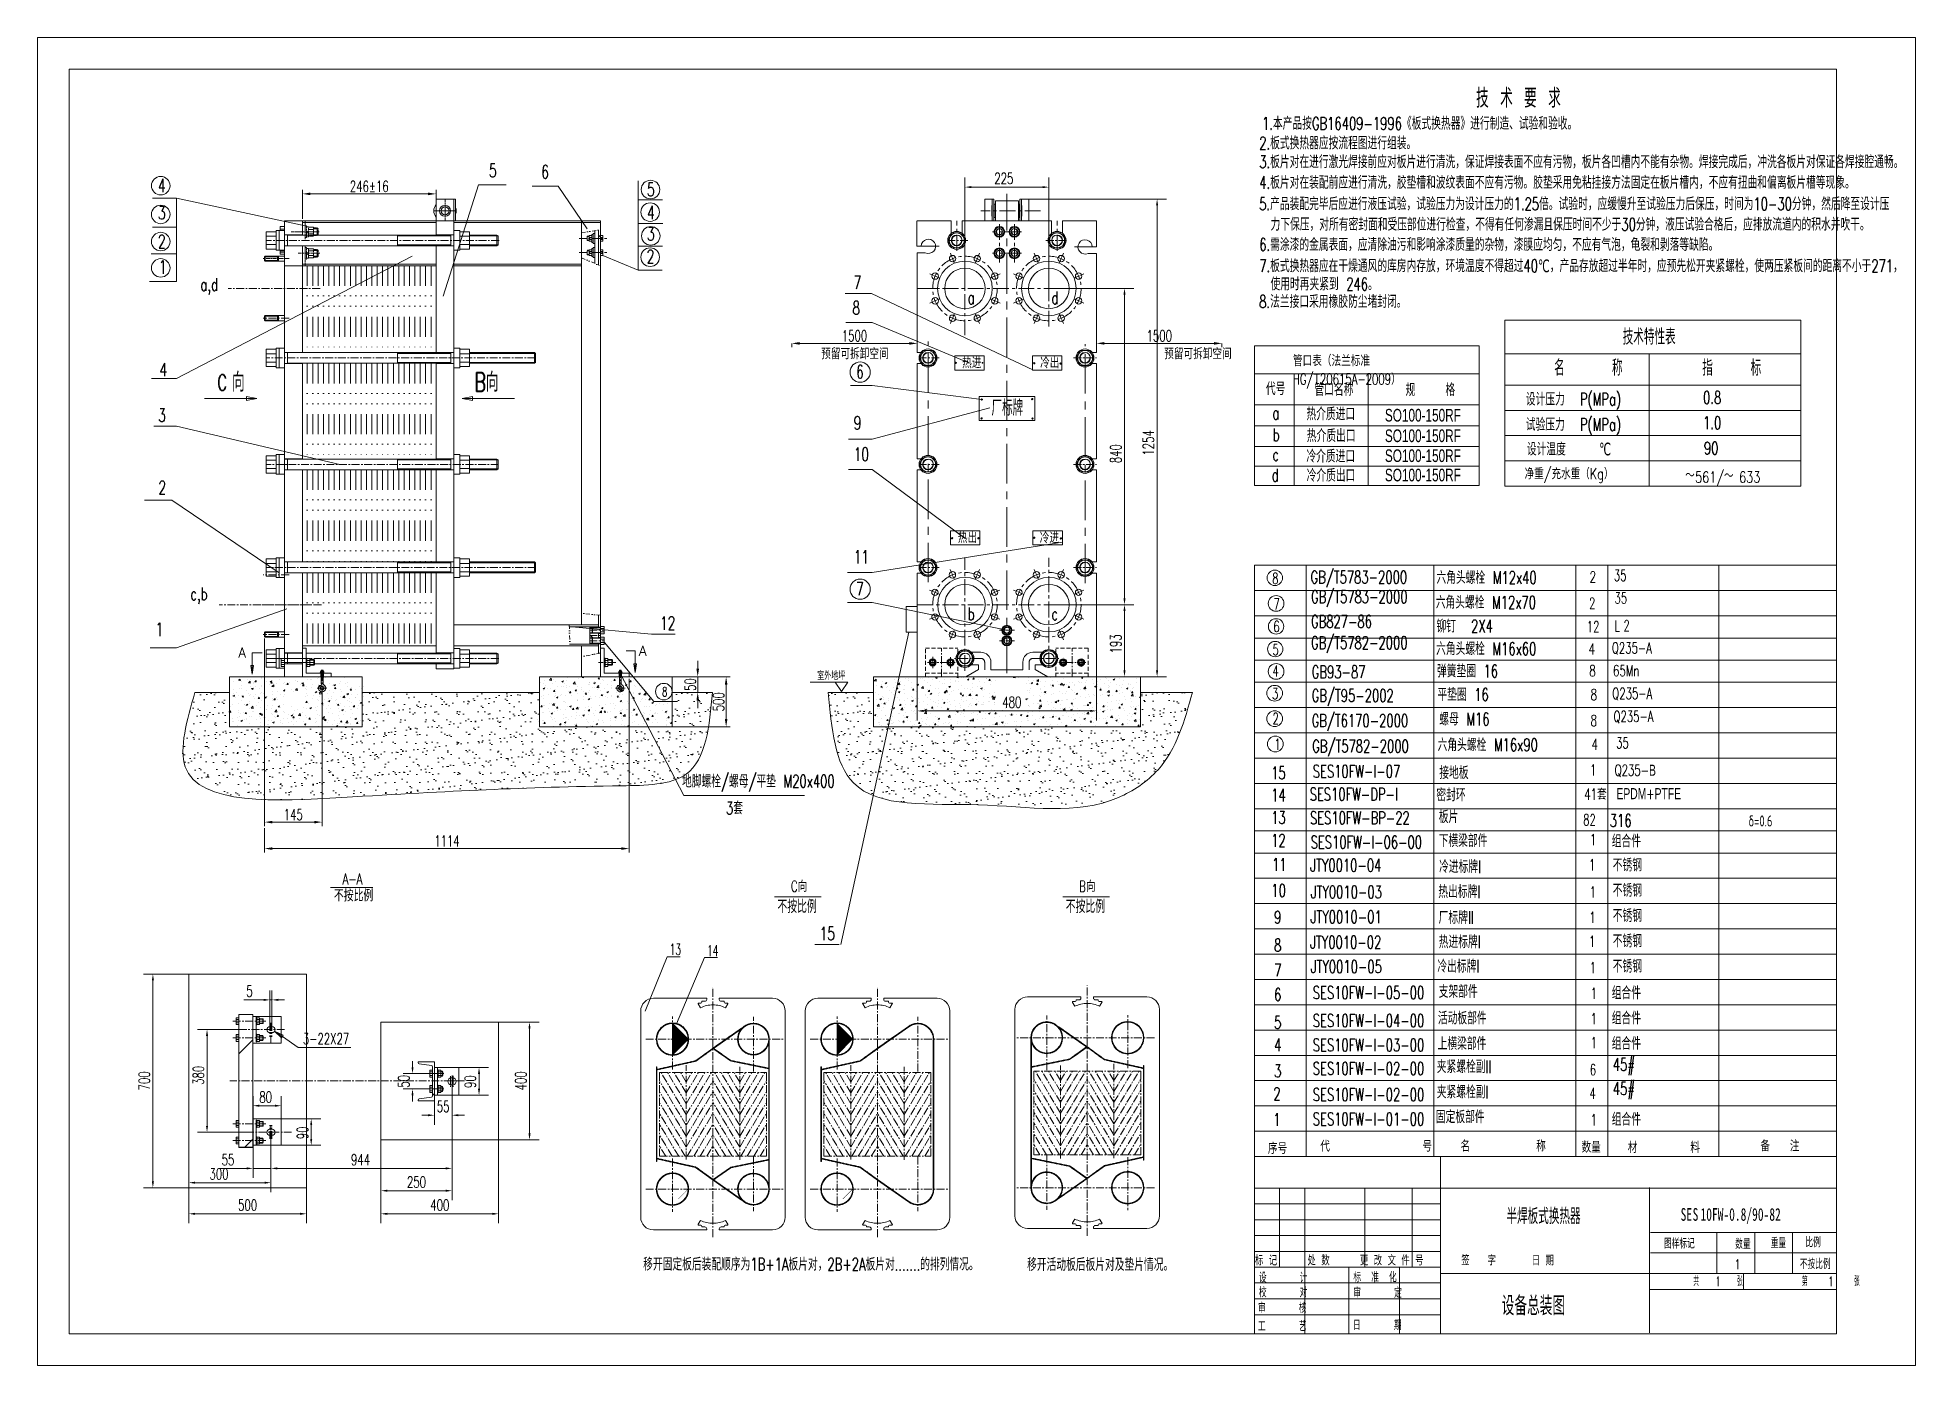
# Model space of a CAD drawing. Header units: millimetres. Extents: x -394 to 6212, y -2458 to 809.
# Drawn here: x 5618 to 6212, y -1936 to -1516 of the extents above; entities that cross this region are included whole.
import ezdxf

# ---------------------------------------------------------------- set-up
doc = ezdxf.new("R2010")
doc.units = ezdxf.units.MM
doc.header["$PDSIZE"] = -5
for name, pattern in [('CENTER', [2, 1.25, -0.25, 0.25, -0.25]), ('CENTERX2', [4, 2.5, -0.5, 0.5, -0.5]), ('DIVIDE', [31.75, 12.7, -6.35, 0, -6.35, 0, -6.35]), ('HIDDEN', [0.375, 0.25, -0.125])]:
    doc.linetypes.add(name, pattern=pattern)
doc.layers.get('0').update_dxf_attribs({"lineweight": 18})
doc.layers.get('DEFPOINTS').update_dxf_attribs({"lineweight": 18})
for name, color, linetype, lineweight, true_color in [('1', 1, 'Continuous', 18, 0xff0000), ('2', 2, 'Continuous', 18, 0xffff00), ('3', 3, 'CENTERX2', 18, 0x00ff00), ('4', 4, 'DIVIDE', 18, 0x00ffff), ('5', 6, 'HIDDEN', 18, 0xff00ff)]:
    doc.layers.add(name, color=color, linetype=linetype, lineweight=lineweight, true_color=true_color)
doc.styles.add('HZ', font='txt.shx', dxfattribs={"width": 0.67, "bigfont": 'hztxt.shx'})
doc.styles.get("Standard").update_dxf_attribs({"font": 'txt.shx', "bigfont": 'gbcbig.shx'})
doc.styles.add('STYLE1', font='txt.shx', dxfattribs={"width": 0.67, "bigfont": 'hztxt.shx'})
doc.styles.add('ZH', font='txt.shx', dxfattribs={"width": 0.75, "bigfont": 'hztxt.shx'})
doc.styles.add('标准', font='', dxfattribs={"width": 0.667})
doc.styles.get('标准').set_extended_font_data('宋体')
doc.dimstyles.new('ISO-25', dxfattribs={"dimtxt": 2.5, "dimasz": 2.5, "dimexe": 1.25, "dimexo": 0.625, "dimtad": 1, "dimtxsty": 'Standard', "dimcen": 2.5, "dimdle": 5, "dimadec": 0, "dimazin": 0, "dimtfac": 1, "dimtmove": 0, "dimatfit": 3, "dimfxl": 1, "dimlwd": -1, "dimlwe": -1, "dimarcsym": 0})
doc.dimstyles.get("Standard").update_dxf_attribs({"dimtxt": 3.5, "dimasz": 3, "dimexe": 3, "dimexo": 0, "dimgap": 1, "dimtad": 1, "dimtoh": 1, "dimzin": 0, "dimdsep": 46, "dimtxsty": 'STYLE1', "dimblk": 'CLOSED', "dimcen": 0, "dimdle": 6, "dimadec": 0, "dimazin": 0, "dimtfac": 1, "dimtofl": 0, "dimtmove": 0, "dimatfit": 0, "dimldrblk": 'CLOSED', "dimfxl": 1, "dimtolj": 1, "dimtzin": 0, "dimlwd": -1, "dimlwe": -1, "dimarcsym": 0})
doc.dimstyles.new('STANDARD$0', dxfattribs={"dimtxt": 3.5, "dimasz": 2.5, "dimexe": 1.25, "dimexo": 0.625, "dimtad": 1, "dimdec": 4, "dimdsep": 46, "dimtxsty": 'HZ', "dimcen": 2.5, "dimdle": 5, "dimadec": 0, "dimazin": 0, "dimtfac": 1, "dimtmove": 0, "dimatfit": 3, "dimfxl": 1, "dimtolj": 1, "dimlwd": -1, "dimlwe": -1, "dimarcsym": 0})
pattern_1 = [(45, (5495.19108, -2369.49674), (-0.0449012806, 0.0449012806), []), (135, (5495.19108, -2369.49674), (-0.0449012806, -0.0449012806), [])]
pattern_2 = [(37.5, (3713.191, -2369.4967), (-0.160003, 4.8941324), [0, -3.8608, 0, -4.318, 0, -4.1275]), (7.5, (3713.191, -2369.497), (4.495233, 7.168251), [0, -2.0828, 0, -3.4798, 0, -1.3335]), (327.5, (3710.067, -2369.4967), (7.909924, 0.014372), [0, -1.27, 0, -4.572, 0, -5.969]), (317.5, (3710.067, -2369.497), (7.635565, 2.229293), [0, -0.635, 0, -2.9972, 0, -3.429])]

msp = doc.modelspace()

# ---------------------------------------------------------------- texts
at = {"width": 0.67}
for s, p in [('SES10FW-I-07', (6021.10966, -1750.14211)), ('SES10FW-DP-I', (6020.12037, -1757.39672)), ('SES10FW-BP-22', (6020.20647, -1764.85814)), ('SES10FW-I-06-00', (6020.42023, -1772.53561)), ('JTY0010-04', (6020.3009, -1779.86596)), ('JTY0010-03', (6020.46029, -1788.30346)), ('JTY0010-01', (6020.4073, -1796.18855)), ('JTY0010-02', (6020.26726, -1804.20326)), ('JTY0010-05', (6020.45313, -1811.91428)), ('SES10FW-I-05-00', (6021.10966, -1820.14211)), ('SES10FW-I-04-00', (6021.10966, -1828.99261)), ('SES10FW-I-03-00', (6021.10966, -1836.70061)), ('SES10FW-I-02-00', (6021.10966, -1844.12361)), ('SES10FW-I-02-00', (6021.10966, -1852.40311)), ('SES10FW-I-01-00', (6021.10966, -1860.11161))]:
    msp.add_text(s, height=4, dxfattribs=at).set_placement(p)
for s, height, style, width, p in [('半焊板式换热器', 5, 'HZ', 0.67, (6082.37758, -1891.34692)), ('SE', 4, '标准', 0.667, (6137.46279, -1890.29424)), ('S', 4, '标准', 0.667, (6141.25728, -1890.29424)), ('10FW-0.8/90-82', 4, '标准', 0.667, (6143.74328, -1890.29424)), ('图样标记      ', 3, 'HZ', 0.6, (6132.21491, -1899.05726)), ('       数量     ', 3, 'HZ', 0.6, (6142.52145, -1899.19118)), ('      重量      ', 3, 'HZ', 0.6, (6155.51454, -1898.88596)), ('  比例', 3, 'HZ', 0.6, (6173.72226, -1898.66364)), ('标 记     处 数     更 改 文 件 号      签   字      日 期', 3, 'HZ', 0.65, (6002.83138, -1904.38886)), ('设      计', 3, 'HZ', 0.6, (6004.07044, -1909.85675)), ('标  准  化', 3, 'HZ', 0.6, (6033.94534, -1909.71942)), ('1', 3, 'HZ', 0.6, (6154.66382, -1905.55992)), ('不按比例', 3, 'HZ', 0.6, (6175.17173, -1905.55435)), ('校      对', 3, 'HZ', 0.6, (6004.07044, -1914.51268)), ('审      定', 3, 'HZ', 0.6, (6033.94534, -1914.65162)), ('共    1    张              第     1     张', 3, 'HZ', 0.45, (6141.46992, -1910.94885)), ('审      核', 3, 'HZ', 0.6, (6003.79386, -1919.44488)), ('工      艺', 3, 'HZ', 0.6, (6003.77544, -1925.20587)), ('日      期', 3, 'HZ', 0.6, (6033.84502, -1924.8515))]:
    msp.add_text(s, height=height, dxfattribs=dict(style=style, width=width)).set_placement(p)
at = {"insert": (5722.65643, -1563.11847), "char_height": 3.5, "attachment_point": 5, "style": 'HZ'}
msp.add_mtext('246%%P16', dxfattribs=at)
at = {"color": 2, "insert": (5714.25251, -1780.40699), "char_height": 3.5, "width": 32.08114, "attachment_point": 1, "style": 'HZ'}
msp.add_mtext('\\T1;A-A', dxfattribs=at)
at = {"layer": '2', "linetype": 'ByBlock', "ltscale": 0.5, "style": 'HZ', "width": 0.75}
for s, p in [('净重/充水重（Kg）', (6088.12562, -1655.75265)), ('～', (6138.90666, -1656.2213)), ('561/  633', (6142.04753, -1656.81826)), ('～', (6151.17439, -1656.36801))]:
    msp.add_text(s, height=3.5, dxfattribs=at).set_placement(p)
at = {"layer": '2', "style": 'HZ', "width": 0.67}
msp.add_text('设备总装图', height=6, dxfattribs=at).set_placement((6080.85095, -1920.18739))
at = {"layer": '2', "ltscale": 20, "attachment_point": 7, "style": 'HZ'}
for s, insert, char_height, width in [('\\T1;技 术 要 求', (6072.74754, -1538.2344), 6, 42.21), ('\\T1;8', (6008.25342, -1688.85684), 3.5, 3.35), ('\\T1;2', (6108.68488, -1688.4134), 3.5, 3.35), ('\\T1;35', (6116.33627, -1687.94449), 3.5, 6.7), ('\\T1;35', (6116.53994, -1695.08096), 3.5, 6.7), ('\\T1;7', (6008.68995, -1696.97925), 3.5, 3.35), ('\\T1;2', (6108.50493, -1696.72515), 3.5, 3.35), ('\\T1;6', (6008.61571, -1704.06036), 3.5, 3.35), ('\\T1;12', (6107.77676, -1704.13624), 3.5, 6.7), ('\\T1;L', (6116.55048, -1703.92062), 3.5, 2.8475), ('\\T1;2', (6119.39975, -1703.81141), 3.5, 3.35), ('\\T1;5', (6008.36571, -1711.3907), 3.5, 3.35), ('\\T1;4', (6108.38495, -1711.17354), 3.5, 3.35), ('\\T1;Q235-A', (6115.72527, -1711.18644), 3.5, 21.105), ('\\T1;4', (6008.34605, -1718.14136), 3.5, 3.35), ('\\T1;弹簧垫圈 16', (6060.41216, -1718.42479), 4, 27.7571429), ('\\T1;8', (6108.57625, -1718.08651), 3.5, 3.35), ('\\T1;65Mn', (6116.09478, -1718.049), 3.5, 14.74), ('\\T1;3', (6008.22706, -1725.31138), 3.5, 3.35), ('\\T1;平垫圈 16', (6060.55086, -1725.84923), 4, 23.7371429), ('\\T1;8', (6109.0202, -1725.62094), 3.5, 3.35), ('\\T1;Q235-A', (6115.84351, -1725.60834), 3.5, 21.105), ('\\T1;2', (6008.38579, -1733.17144), 3.5, 3.35), ('\\T1;螺母 M16', (6061.12854, -1733.62999), 4, 24.3114286), ('\\T1;8', (6108.9862, -1733.83975), 3.5, 3.35), ('\\T1;Q235-A', (6116.22344, -1732.86716), 3.5, 21.105), ('\\T1;1', (6008.94227, -1741.34776), 3.5, 3.35), ('\\T1;4', (6109.29638, -1741.3434), 3.5, 3.35), ('\\T1;35', (6117.05578, -1740.8924), 3.5, 6.7), ('接地板', (6061.14511, -1750.58334), 4, 12.06), ('Q235-{\\fArial|b0|i0|c0|p32;B}', (6116.60447, -1749.8687), 3.5, 21.105), ('\\T1;密封环', (6060.21548, -1757.61648), 4, 12.06), ('41套', (6107.01575, -1757.12173), 3.5, 10.05), ('板片  ', (6060.98184, -1764.52528), 4, 26.4171429), ('82', (6106.64393, -1765.23631), 3.5, 10.05)]:
    msp.add_mtext(s, dxfattribs=dict(at, insert=insert, char_height=char_height, width=width))
at = {"layer": '2'}
for s, insert, char_height, width, attachment_point, style in [('\\T1;1.本产品按GB16409-1996《板式换热器》进行制造、试验和验收。', (6005.05848, -1545.24621), 4, 141.8890659, 7, 'HZ'), ('\\T1;2.板式换热器应按流程图进行组装。', (6004.17689, -1551.45568), 4, 66.3855879, 7, 'HZ'), ('\\T1;3.板片对在进行激光焊接前应对板片进行清洗，保证焊接表面不应有污物，板片各凹槽内不能有杂物。焊接完成后，冲洗各板片对保证各焊接腔通畅。 ', (6004.17689, -1557.5006), 4, 271.872011, 7, 'HZ'), ('\\T1;4.板片对在装配前应进行清洗，胶垫槽和波纹表面不应有污物。胶垫采用免粘挂接方法固定在板片槽内，不应有扭曲和偏离板片槽等现象。', (6004.18697, -1564.02432), 4, 247.2082802, 7, 'HZ'), ('\\T1;5.产品装配完毕后应进行液压试验，试验压力为设计压力的1.25倍。试验时，应缓慢升至试验压力后保压，时间为10-30分钟，然后降至设计压', (6004.16401, -1570.77962), 4, 268.5794396, 7, 'HZ'), ('\\T1;力下保压，对所有密封面和受压部位进行检查，不得有任何渗漏且保压时间不少于30分钟，液压试验合格后，应排放流道内的积水并吹干。', (6007.76383, -1577.27312), 4, 249.4652967, 7, 'HZ'), ('\\T1;6.需涂漆的金属表面，应清除油污和影响涂漆质量的杂物，漆膜应均匀，不应有气泡，龟裂和剥落等缺陷。', (6004.17424, -1583.66218), 4, 190.266011, 7, 'HZ'), ('7.板式换热器应在干燥通风的库房内存放，环境温度不得超过40℃，产品存放超过半年时，应预先松开夹紧螺栓，使两压紧板间的距离不小于271，', (6004.18351, -1590.39105), 4, 270.4535989, 7, 'HZ'), ('使用时再夹紧到 246。', (6007.74314, -1596.03828), 4, 43.5529451, 7, 'HZ'), ('\\T1;a,d', (5669.25083, -1597.39563), 4, 15.6014286, 7, 'STYLE1'), ('\\T1;a', (5911.94238, -1600.32963), 4, 6.7957143, 7, 'HZ'), ('\\T1;d', (5938.47798, -1600.37338), 4, 6.8914286, 7, 'HZ'), ('\\T1;8.法兰接口采用橡胶防尘堵封闭。', (6004.16769, -1601.58469), 4, 61.9635879, 7, 'HZ'), ('\\T1;技术特性表', (6119.14667, -1613.19403), 5, 25.125, 7, 'HZ'), ('\\T1;预留可拆卸空间', (5865.61168, -1617.79778), 3.5, 24.6225, 7, 'HZ'), ('\\T1;预留可拆卸空间', (5974.12408, -1617.79778), 3.5, 24.6225, 7, 'HZ'), ('\\T1;向', (5679.22878, -1628.01783), 6, 6.03, 7, 'HZ'), ('\\T1;B向', (5755.94006, -1628.01783), 6, 12.06, 7, 'HZ'), ('\\T1;热进', (5910.20433, -1620.65718), 3.5, 7.093625, 7, 'HZ'), ('\\T1;冷出', (5934.86817, -1620.65718), 3.5, 7.035, 7, 'HZ'), ('管口表（法兰标准HG/{\\fArial|b0|i0|c0|p32;T}20615A-2009）', (6014.83538, -1616.50148), 3.5, 54.0663866, 1, 'HZ'), ('\\T1;名     称 ', (6097.46219, -1623.00322), 5, 40.2, 7, 'HZ'), ('\\T1; 指    标 ', (6141.32551, -1623.00322), 5, 40.28375, 7, 'HZ'), ('\\T1;C', (5674.64601, -1627.66073), 5, 5.025, 7, 'HZ'), ('\\T1;代号', (6006.28032, -1629.14695), 4, 8.04, 7, 'HZ'), ('\\T1;管口名称', (6021.63118, -1629.38472), 4, 16.08, 7, 'HZ'), ('\\T1;规    格', (6050.44585, -1629.47023), 4, 24.187, 7, 'HZ'), ('\\T1;热介质进口', (6019.1044, -1637.13709), 4, 20.167, 7, 'HZ'), ('{\\fArial|b0|i0|c0|p32;SO100-150RF}', (6043.9275, -1637.56255), 4, 49.1971429, 7, '标准'), ('\\T1;设计压力  P(MPa)', (6088.49566, -1633.76962), 4, 48.91, 7, 'HZ'), ('\\T1;a', (6008.32969, -1636.81247), 4, 6.7957143, 7, 'HZ'), ('\\T1;试验压力  P(MPa)', (6088.49566, -1641.76962), 4, 48.91, 7, 'HZ'), ('\\T1;b', (6008.43922, -1643.69209), 4, 8.7291429, 7, 'HZ'), ('\\T1;热介质出口', (6019.2205, -1644.0155), 4, 20.1, 7, 'HZ'), ('{\\fArial|b0|i0|c0|p32;SO100-150RF}', (6043.9275, -1644.05613), 4, 49.1971429, 7, '标准'), ('\\T1;设计温度', (6088.82836, -1648.25603), 4, 16.08, 7, 'HZ'), ('\\T1;℃', (6111.71822, -1648.26841), 4, 3.9272308, 7, 'HZ'), ('\\T1;c', (6008.37423, -1649.93889), 4, 10.6242857, 7, 'HZ'), ('\\T1;冷介质进口', (6019.08545, -1650.48575), 4, 20.167, 7, 'HZ'), ('{\\fArial|b0|i0|c0|p32;SO100-150RF}', (6043.9275, -1650.36137), 4, 49.1971429, 7, '标准'), ('\\T1;d', (6008.15157, -1656.41509), 4, 6.8914286, 7, 'HZ'), ('\\T1;冷介质出口', (6019.15956, -1656.56101), 4, 20.1, 7, 'HZ'), ('{\\fArial|b0|i0|c0|p32;SO100-150RF}', (6043.9275, -1656.4783), 4, 49.1971429, 7, '标准'), ('\\T1;热出', (5908.85382, -1675.93077), 3.5, 7.035, 7, 'HZ'), ('\\T1;冷进', (5934.74592, -1676.00556), 3.5, 7.093625, 7, 'HZ'), ('\\T1;c,b', (5666.09629, -1695.24693), 4, 21.2677143, 7, 'STYLE1'), ('\\T1;b', (5911.94238, -1700.34843), 4, 8.7291429, 7, 'HZ'), ('\\T1;c', (5938.47798, -1700.34843), 4, 10.6242857, 7, 'HZ'), ('\\T1;室外地坪', (5864.37449, -1719.26512), 2.45, 9.849, 7, 'STYLE1'), ('地脚螺栓/螺母/平垫 M20x400', (5821.59979, -1754.61224), 4, 48.6898571, 7, 'HZ'), ('3套', (5835.50828, -1761.74189), 4, 48.6898571, 7, 'HZ'), ('{\\fArial|b0|i0|c0|p32;EPDM}+{\\fArial|b0|i0|c0|p32;PTFE}', (6117.15576, -1756.94518), 3.5, 21.105, 7, 'HZ'), ('\\T1;C向', (5856.04829, -1782.75745), 3.5, 35.254, 1, 'HZ'), ('\\T1;B向', (5947.23188, -1782.75745), 3.5, 35.254, 1, 'HZ'), ('\\T1;不按比例', (5851.77958, -1792.96759), 4.1472, 18.74016, 7, 'ZH'), ('\\T1;不按比例', (5942.96317, -1792.96759), 4.1472, 18.74016, 7, 'ZH'), ('\\T1;{\\W0.6;13}', (5817.70066, -1806.21868), 3.5, 6, 7, 'STYLE1'), ('\\T1;{\\W0.6;14}', (5829.51773, -1806.60552), 3.5, 6, 7, 'STYLE1'), ('\\T1;移开固定板后装配顺序为1B+1A板片对，2B+2A板片对.......的排列情况。', (5809.30803, -1906.16886), 4, 149.8944615, 7, 'HZ'), ('\\T1;移开活动板后板片对及垫片情况。', (5930.74715, -1906.16886), 4, 60.2742308, 7, 'HZ')]:
    msp.add_mtext(s, dxfattribs=dict(at, insert=insert, char_height=char_height, width=width, attachment_point=attachment_point, style=style))
at = {"layer": '2', "ltscale": 0.5, "attachment_point": 7}
for s, insert, char_height, width in [('\\T1;{\\W0.67;5}', (5760.54702, -1560.20598), 4.2, 4.02), ('\\T1;{\\W0.67;4}', (5655.828, -1564.96206), 4.2, 4.02), ('\\T1;{\\W0.67;6}', (5777.09082, -1560.61926), 4.2, 4.02), ('\\T1;{\\W0.67;5}', (5810.52913, -1566.18007), 4.2, 4.02), ('\\T1;{\\W0.67;3}', (5655.828, -1573.54266), 4.2, 4.02), ('\\T1;{\\W0.67;4}', (5810.53207, -1573.50236), 4.2, 4.02), ('\\T1;{\\W0.67;2}', (5655.828, -1582.6785), 4.2, 4.02), ('\\T1;{\\W0.67;3}', (5810.53207, -1580.20178), 4.2, 4.02), ('\\T1;{\\W0.67;2}', (5810.43001, -1587.38127), 4.2, 4.02), ('\\T1;{\\W0.67;1}', (5656.0968, -1590.7341), 4.2, 4.02), ('\\T1;{\\W0.67;7}', (5875.8832, -1595.65188), 4.2, 4.02), ('\\T1;{\\W0.67;8}', (5875.501, -1603.66884), 4.2, 4.02), ('\\T1;{\\W0.67;4}', (5656.30848, -1623.19716), 4.2, 4.02), ('\\T1;{\\W0.67;6}', (5876.6812, -1623.83682), 4.2, 4.02), ('\\T1;{\\W0.67;3}', (5655.8952, -1637.61744), 4.2, 4.02), ('\\T1;{\\W0.67;9}', (5875.91428, -1640.03202), 4.2, 4.02), ('\\T1;{\\W0.67;10}', (5875.91428, -1649.94906), 4.2, 8.04), ('\\T1;{\\W0.67;2}', (5655.98874, -1660.46193), 4.2, 4.02), ('\\T1;{\\W0.67;11}', (5875.91428, -1682.41011), 4.2, 8.04), ('\\T1;{\\W0.67;7}', (5876.6812, -1692.50346), 4.2, 4.02), ('\\T1;{\\W0.67;1}', (5655.0678, -1705.34076), 4.2, 4.02), ('\\T1;{\\W0.67;12}', (5814.65086, -1703.34924), 4.2, 8.04), ('\\T1;{\\W0.67;8}', (5815.27063, -1724.44538), 2.94, 2.814), ('\\W0.67;15', (5865.1383, -1801.53297), 4.2, 8.04)]:
    msp.add_mtext(s, dxfattribs=dict(at, insert=insert, char_height=char_height, width=width))
at = {"layer": '2', "ltscale": 0.25, "insert": (5919.47508, -1635.69825), "char_height": 5, "width": 15.15875, "attachment_point": 7, "style": 'HZ'}
msp.add_mtext('\\T1;厂标牌', dxfattribs=at)
at = {"layer": '2'}
for s, insert, char_height, width, attachment_point in [('\\W0.67;0.8', (6144.56957, -1631.91176), 4, 9.5714286, 7), ('\\W0.67;1.0', (6144.56957, -1639.91176), 4, 13.4, 7), ('\\W0.67;90', (6144.82947, -1647.91176), 4, 11.4857143, 7), ('\\T1;{\\W0.67;GB/T5783-2000}', (6020.40332, -1690.03267), 4, 50.92, 7), ('\\T1;{\\W0.67;GB/T5783-2000}', (6020.53845, -1696.25546), 4, 50.92, 7), ('\\T1;{\\W0.67;GB827-86}', (6020.5469, -1702.73436), 4, 32.16, 7), ('\\T1;{\\W0.67;GB/T5782-2000}', (6020.53256, -1710.79363), 4, 50.92, 7), ('\\T1;A', (5681.24312, -1708.94899), 3.185, 8.096361, 1), ('\\T1;A', (5807.93827, -1708.46311), 3.185, 8.096361, 1), ('\\T1;{\\W0.67;GB93-87}', (6020.77488, -1718.71114), 4, 28.3314286, 7), ('\\T1;{\\W0.67;GB/T95-2002}', (6020.77488, -1727.49914), 4, 43.2628571, 7), ('\\T1;{\\W0.67;GB/T6170-2000}', (6020.73385, -1735.44211), 4, 50.92, 7), ('\\T1;{\\W0.67;GB/T5782-2000}', (6020.9291, -1743.49173), 4, 50.92, 7), ('\\W0.67;15', (6007.9617, -1750.63142), 4, 7.6571429, 7), ('\\T1;{\\W0.67;14}', (6007.9617, -1757.63142), 4, 7.6571429, 7), ('\\T1;{\\W0.67;13}', (6007.9617, -1764.77259), 4, 7.6571429, 7)]:
    msp.add_mtext(s, dxfattribs=dict(at, insert=insert, char_height=char_height, width=width, attachment_point=attachment_point))
at = {"layer": '2', "linetype": 'Continuous', "attachment_point": 7}
for s, insert, char_height, width, style in [('\\T1;六角头螺栓 M12x40', (6060.24132, -1688.9038), 4, 48.8812857, 'HZ'), ('\\T1;六角头螺栓 M12x70', (6060.01671, -1696.73652), 4, 48.8812857, 'HZ'), ('\\T1;铆钉  2X4', (6060.24061, -1704.2478), 4, 27.5657143, 'HZ'), ('\\T1;六角头螺栓 M16x60', (6060.12902, -1711.4192), 4, 48.8812857, 'HZ'), ('\\T1;六角头螺栓 M16x90', (6060.59969, -1741.80115), 4, 48.8812857, 'HZ'), ('\\T1;1', (6108.77727, -1749.46168), 3.5, 3.35, 'HZ'), ('316', (6115.06985, -1765.72297), 4, 11.4857143, 'HZ'), ('\\T1;12', (6007.9617, -1772.00162), 4, 7.6571429, 'HZ'), ('\\T1;下横梁部件', (6060.9353, -1772.09776), 4, 20.1, 'HZ'), ('\\T1;1', (6108.77727, -1771.46168), 3.5, 3.35, 'HZ'), ('\\T1;组合件', (6115.68444, -1772.2141), 4, 12.06, 'HZ'), ('\\T1;11', (6008.23433, -1779.65381), 4, 7.6571429, 'HZ'), ('\\T1;冷进标牌I', (6061.06362, -1780.31411), 4, 17.7454286, 'HZ'), ('\\T1;1', (6108.4969, -1779.46168), 3.5, 3.35, 'HZ'), ('\\T1;不锈钢', (6116.00073, -1779.81561), 4, 12.127, 'HZ'), ('\\T1;不按比例', (5711.48146, -1789.32662), 3.773952, 17.0535456, 'ZH'), ('\\T1;10', (6008.00245, -1787.81185), 4, 7.6571429, 'HZ'), ('\\T1;热出标牌I', (6060.82987, -1788.22823), 4, 17.6784286, 'HZ'), ('\\T1;1', (6108.66556, -1788.06979), 3.5, 3.35, 'HZ'), ('\\T1;不锈钢', (6116.00073, -1787.81561), 4, 12.127, 'HZ'), ('\\T1;9', (6008.90385, -1796.29725), 4, 3.8285714, 'HZ'), ('\\T1;厂标牌II', (6060.92768, -1796.40918), 4, 15.1898571, 'HZ'), ('\\T1;1', (6108.54354, -1796.10261), 3.5, 3.35, 'HZ'), ('\\T1;不锈钢', (6116.00073, -1795.81561), 4, 12.127, 'HZ'), ('\\T1;热进标牌I', (6060.96779, -1804.11185), 4, 17.7454286, 'HZ'), ('\\T1;不锈钢', (6116.00073, -1803.81561), 4, 12.127, 'HZ'), ('\\T1;8', (6008.90385, -1805.11132), 4, 3.8285714, 'HZ'), ('\\T1;1', (6108.49266, -1803.68936), 3.5, 3.35, 'HZ'), ('\\T1;7', (6008.90385, -1813.07243), 4, 3.8285714, 'HZ'), ('\\T1;冷出标牌I', (6060.51732, -1811.81072), 4, 17.6784286, 'HZ'), ('\\T1;1', (6108.70993, -1811.99676), 3.5, 3.35, 'HZ'), ('\\T1;不锈钢', (6116.00073, -1811.81561), 4, 12.127, 'HZ'), ('\\T1;6', (6008.90385, -1820.7492), 4, 3.8285714, 'HZ'), ('\\T1;支架部件', (6060.94157, -1819.80636), 4, 16.08, 'HZ'), ('\\T1;1', (6109.00108, -1820.12043), 3.5, 3.35, 'HZ'), ('\\T1;组合件', (6115.68444, -1820.2141), 4, 12.06, 'HZ'), ('\\T1;5', (6008.90385, -1829.56327), 4, 3.8285714, 'HZ'), ('\\T1;活动板部件', (6060.69049, -1828.2231), 4, 20.1, 'HZ'), ('\\T1;1', (6109.00108, -1828.16193), 3.5, 3.35, 'HZ'), ('\\T1;组合件', (6115.68444, -1828.2141), 4, 12.06, 'HZ'), ('\\T1;4', (6008.90385, -1836.67139), 4, 3.8285714, 'HZ'), ('\\T1;上横梁部件', (6060.60508, -1836.26766), 4, 20.1, 'HZ'), ('\\T1;1', (6109.00108, -1835.70043), 3.5, 3.35, 'HZ'), ('\\T1;组合件', (6115.68444, -1836.2141), 4, 12.06, 'HZ'), ('\\T1;3', (6008.90385, -1844.91682), 4, 3.8285714, 'HZ'), ('\\T1;夹紧螺栓副II', (6060.317, -1843.57332), 4, 23.2298571, 'HZ'), ('\\T1;6', (6108.72808, -1844.26335), 3.5, 3.35, 'HZ'), ('\\T1;45#', (6116.02546, -1844.20091), 4, 11.6771429, 'HZ'), ('\\T1;夹紧螺栓副I', (6060.317, -1851.57332), 4, 21.6984286, 'HZ'), ('\\T1;45#', (6116.02547, -1851.82969), 4, 11.6771429, 'HZ'), ('\\T1;2', (6008.61914, -1852.1258), 4, 3.8285714, 'HZ'), ('\\T1;4', (6108.61894, -1851.7634), 3.5, 3.35, 'HZ'), ('\\T1;1', (6008.61914, -1860.27037), 4, 3.8285714, 'HZ'), ('\\T1;固定板部件', (6060.04907, -1859.44433), 4, 20.1, 'HZ'), ('\\T1;1', (6109.00108, -1860.11593), 3.5, 3.35, 'HZ'), ('\\T1;组合件', (6115.68444, -1860.2141), 4, 12.06, 'HZ'), ('\\T1;代              号 ', (6023.48027, -1868.45117), 3.5, 59.7975, 'HZ'), ('\\T1;名          称', (6067.82988, -1868.40317), 3.5, 42.21, 'HZ'), ('\\T1;数量', (6106.11261, -1868.78122), 3.5, 7.035, 'HZ'), ('\\T1;材        料', (6120.77069, -1868.83197), 3.5, 35.175, 'HZ'), ('\\T1;备   注', (6162.68259, -1868.37505), 3.5, 17.7340625, 'HZ'), ('\\T1;序号', (6006.93009, -1869.15084), 3.5, 7.035, 'HZ')]:
    msp.add_mtext(s, dxfattribs=dict(at, insert=insert, char_height=char_height, width=width, style=style))
at = {"layer": '2', "ltscale": 0.5, "insert": (6158.9323, -1765.5992), "char_height": 3.5, "width": 16.1663269, "attachment_point": 7, "style": 'HZ'}
msp.add_mtext('\\T1;δ=0.6', dxfattribs=at)

# ---------------------------------------------------------------- blocks, each defined once
blk = doc.blocks.new('*D339')
at = {"layer": '2', "color": 0}
for p, q in [((5952.7, -1612.8), (5952.7, -1614.03)), ((5989.89, -1612.78), (5955.2, -1612.78)), ((5992.39, -1612.8), (5992.39, -1614.03))]:
    blk.add_line(p, q, dxfattribs=at)
for points in [[(5955.2, -1612.36), (5955.2, -1613.2), (5952.7, -1612.78)], [(5989.89, -1612.36), (5989.89, -1613.2), (5992.39, -1612.78)]]:
    blk.add_solid(points, dxfattribs=at)
at = {"layer": 'DEFPOINTS', "color": 0}
for p in [(5952.7, -1612.18), (5952.7, -1612.78), (5992.39, -1612.18)]:
    blk.add_point(p, dxfattribs=at)
at = {"layer": '2', "color": 0, "insert": (5972.55, -1610.4), "char_height": 3.5, "attachment_point": 5, "style": 'HZ'}
blk.add_mtext('\\A1;1500', dxfattribs=at)
blk = doc.blocks.new('*D338')
at = {"layer": '2', "color": 0}
for p, q in [((5856.31, -1612.8), (5856.31, -1614.03)), ((5893.5, -1612.78), (5858.81, -1612.78)), ((5896, -1612.8), (5896, -1614.03))]:
    blk.add_line(p, q, dxfattribs=at)
for points in [[(5858.81, -1612.36), (5858.81, -1613.2), (5856.31, -1612.78)], [(5893.5, -1612.36), (5893.5, -1613.2), (5896, -1612.78)]]:
    blk.add_solid(points, dxfattribs=at)
at = {"layer": 'DEFPOINTS', "color": 0}
for p in [(5856.31, -1612.18), (5856.31, -1612.78), (5896, -1612.18)]:
    blk.add_point(p, dxfattribs=at)
at = {"layer": '2', "color": 0, "insert": (5876.16, -1610.4), "char_height": 3.5, "attachment_point": 5, "style": 'HZ'}
blk.add_mtext('\\A1;1500', dxfattribs=at)
blk = doc.blocks.new('*D337')
at = {"layer": '2', "color": 0}
for p, q in [((5726.37, -1846.11), (5726.37, -1883.79)), ((5748.84, -1846.11), (5748.84, -1883.79)), ((5746.84, -1880.79), (5728.37, -1880.79))]:
    blk.add_line(p, q, dxfattribs=at)
for points in [[(5728.37, -1880.46), (5728.37, -1881.12), (5726.37, -1880.79)], [(5746.84, -1880.46), (5746.84, -1881.12), (5748.84, -1880.79)]]:
    blk.add_solid(points, dxfattribs=at)
at = {"layer": 'DEFPOINTS', "color": 0}
for p in [(5726.37, -1846.05), (5748.84, -1846.05), (5726.37, -1880.79)]:
    blk.add_point(p, dxfattribs=at)
at = {"layer": '2', "color": 0, "insert": (5737.6, -1878.04), "char_height": 3.5, "attachment_point": 5, "style": 'HZ'}
blk.add_mtext('\\A1;250', dxfattribs=at)
blk = doc.blocks.new('*D336')
at = {"layer": '2', "color": 0}
for p, q in [((5763.65, -1827.44), (5776.36, -1827.44)), ((5773.36, -1862.66), (5773.36, -1829.44)), ((5763.65, -1864.66), (5776.36, -1864.66))]:
    blk.add_line(p, q, dxfattribs=at)
for points in [[(5773.02, -1829.44), (5773.69, -1829.44), (5773.36, -1827.44)], [(5773.02, -1862.66), (5773.69, -1862.66), (5773.36, -1864.66)]]:
    blk.add_solid(points, dxfattribs=at)
at = {"layer": 'DEFPOINTS', "color": 0}
for p in [(5763.59, -1827.44), (5773.36, -1827.44), (5763.59, -1864.66)]:
    blk.add_point(p, dxfattribs=at)
at = {"layer": '2', "color": 0, "insert": (5770.61, -1846.05), "char_height": 3.5, "attachment_point": 5, "rotation": 90, "style": 'HZ'}
blk.add_mtext('\\A1;400', dxfattribs=at)
blk = doc.blocks.new('*D335')
at = {"layer": '2', "color": 0}
for p, q in [((5726.37, -1864.73), (5726.37, -1891.09)), ((5763.59, -1864.73), (5763.59, -1891.09)), ((5728.37, -1888.09), (5761.59, -1888.09))]:
    blk.add_line(p, q, dxfattribs=at)
for points in [[(5728.37, -1887.76), (5728.37, -1888.43), (5726.37, -1888.09)], [(5761.59, -1887.76), (5761.59, -1888.43), (5763.59, -1888.09)]]:
    blk.add_solid(points, dxfattribs=at)
at = {"layer": 'DEFPOINTS', "color": 0}
for p in [(5726.37, -1864.66), (5763.59, -1864.66), (5763.59, -1888.09)]:
    blk.add_point(p, dxfattribs=at)
at = {"layer": '2', "color": 0, "insert": (5744.98, -1885.34), "char_height": 3.5, "attachment_point": 5, "style": 'HZ'}
blk.add_mtext('\\A1;400', dxfattribs=at)
blk = doc.blocks.new('*D334')
at = {"layer": '2', "color": 0}
for p, q in [((5665.57, -1879.89), (5665.57, -1891.09)), ((5702.79, -1879.89), (5702.79, -1891.09)), ((5667.57, -1888.09), (5700.79, -1888.09))]:
    blk.add_line(p, q, dxfattribs=at)
for points in [[(5667.57, -1887.76), (5667.57, -1888.43), (5665.57, -1888.09)], [(5700.79, -1887.76), (5700.79, -1888.43), (5702.79, -1888.09)]]:
    blk.add_solid(points, dxfattribs=at)
at = {"layer": 'DEFPOINTS', "color": 0}
for p in [(5665.57, -1879.83), (5702.79, -1879.83), (5702.79, -1888.09)]:
    blk.add_point(p, dxfattribs=at)
at = {"layer": '2', "color": 0, "insert": (5684.18, -1885.34), "char_height": 3.5, "attachment_point": 5, "style": 'HZ'}
blk.add_mtext('\\A1;500', dxfattribs=at)
blk = doc.blocks.new('*D333')
at = {"layer": '2', "color": 2}
for p, q in [((5826.56, -1715.72), (5826.56, -1713.22)), ((5818.49, -1718.22), (5827.81, -1718.22)), ((5826.56, -1718.22), (5826.56, -1723.18)), ((5818.49, -1723.18), (5827.81, -1723.18)), ((5826.56, -1725.68), (5826.56, -1728.18))]:
    blk.add_line(p, q, dxfattribs=at)
for points in [[(5826.15, -1715.72), (5826.98, -1715.72), (5826.56, -1718.22)], [(5826.15, -1725.68), (5826.98, -1725.68), (5826.56, -1723.18)]]:
    blk.add_solid(points, dxfattribs=at)
at = {"layer": 'DEFPOINTS', "color": 0}
for p in [(5818.49, -1718.22), (5818.49, -1723.18), (5826.56, -1723.18)]:
    blk.add_point(p, dxfattribs=at)
at = {"layer": '2', "color": 2, "insert": (5824.19, -1720.7), "char_height": 3.5, "attachment_point": 5, "rotation": 90, "style": 'HZ'}
blk.add_mtext('\\A1;50', dxfattribs=at)
blk = doc.blocks.new('*D332')
at = {"layer": '2', "color": 2}
for p, q in [((5818.49, -1718.22), (5836.8, -1718.22)), ((5835.55, -1720.72), (5835.55, -1731.56)), ((5818.49, -1734.06), (5836.8, -1734.06))]:
    blk.add_line(p, q, dxfattribs=at)
for points in [[(5835.13, -1720.72), (5835.97, -1720.72), (5835.55, -1718.22)], [(5835.13, -1731.56), (5835.97, -1731.56), (5835.55, -1734.06)]]:
    blk.add_solid(points, dxfattribs=at)
at = {"layer": 'DEFPOINTS', "color": 0}
for p in [(5818.49, -1718.22), (5818.49, -1734.06), (5835.55, -1734.06)]:
    blk.add_point(p, dxfattribs=at)
at = {"layer": '2', "color": 2, "insert": (5833.17, -1726.14), "char_height": 3.5, "attachment_point": 5, "rotation": 90, "style": 'HZ'}
blk.add_mtext('\\A1;500', dxfattribs=at)
blk = doc.blocks.new('*D331')
at = {"layer": '2', "color": 0}
for p, q in [((5665.51, -1812.27), (5651.23, -1812.27)), ((5654.23, -1877.83), (5654.23, -1814.27)), ((5665.51, -1879.83), (5651.23, -1879.83))]:
    blk.add_line(p, q, dxfattribs=at)
for points in [[(5653.9, -1814.27), (5654.56, -1814.27), (5654.23, -1812.27)], [(5653.9, -1877.83), (5654.56, -1877.83), (5654.23, -1879.83)]]:
    blk.add_solid(points, dxfattribs=at)
at = {"layer": 'DEFPOINTS', "color": 0}
for p in [(5654.23, -1812.27), (5665.57, -1812.27), (5665.57, -1879.83)]:
    blk.add_point(p, dxfattribs=at)
at = {"layer": '2', "color": 0, "insert": (5651.48, -1846.05), "char_height": 3.5, "attachment_point": 5, "rotation": 90, "style": 'HZ'}
blk.add_mtext('\\A1;700', dxfattribs=at)
blk = doc.blocks.new('*D330')
at = {"layer": '2', "color": 0}
for p, q in [((5665.57, -1862.34), (5665.57, -1881.25)), ((5691.56, -1862.34), (5691.56, -1881.25)), ((5689.56, -1878.25), (5667.57, -1878.25))]:
    blk.add_line(p, q, dxfattribs=at)
for points in [[(5667.57, -1877.92), (5667.57, -1878.58), (5665.57, -1878.25)], [(5689.56, -1877.92), (5689.56, -1878.58), (5691.56, -1878.25)]]:
    blk.add_solid(points, dxfattribs=at)
at = {"layer": 'DEFPOINTS', "color": 0}
for p in [(5665.57, -1862.28), (5691.56, -1862.28), (5665.57, -1878.25)]:
    blk.add_point(p, dxfattribs=at)
at = {"layer": '2', "color": 0, "insert": (5675.12, -1875.5), "char_height": 3.5, "attachment_point": 5, "style": 'HZ'}
blk.add_mtext('\\A1;300', dxfattribs=at)
blk = doc.blocks.new('_CLOSED')
at = {"color": 0, "linetype": 'ByBlock', "lineweight": -2}
for p, q in [((-1, 0.166667), (0, 0)), ((-1, 0.166667), (-1, -0.166667)), ((0, 0), (-1, -0.166667)), ((0, 0), (-1, 0))]:
    blk.add_line(p, q, dxfattribs=at)
blk = doc.blocks.new('*D329')
at = {"layer": '2', "color": 0}
for p, q in [((5743.26, -1850.81), (5743.26, -1859.91)), ((5748.84, -1850.61), (5748.84, -1859.91)), ((5741.26, -1856.91), (5739.26, -1856.91)), ((5750.84, -1856.91), (5752.84, -1856.91))]:
    blk.add_line(p, q, dxfattribs=at)
for points in [[(5741.26, -1856.58), (5741.26, -1857.24), (5743.26, -1856.91)], [(5750.84, -1856.58), (5750.84, -1857.24), (5748.84, -1856.91)]]:
    blk.add_solid(points, dxfattribs=at)
at = {"layer": 'DEFPOINTS', "color": 0}
for p in [(5743.26, -1850.75), (5748.84, -1850.55), (5748.84, -1856.91)]:
    blk.add_point(p, dxfattribs=at)
at = {"layer": '2', "color": 0, "insert": (5746.05, -1854.16), "char_height": 3.5, "attachment_point": 5, "style": 'HZ'}
blk.add_mtext('\\A1;55', dxfattribs=at)
blk = doc.blocks.new('*D328')
at = {"layer": '2', "color": 0}
for p, q in [((5937.68, -1595.41), (5964.56, -1595.41)), ((5961.56, -1597.41), (5961.56, -1693.43)), ((5937.68, -1695.43), (5964.56, -1695.43))]:
    blk.add_line(p, q, dxfattribs=at)
for points in [[(5961.22, -1597.41), (5961.89, -1597.41), (5961.56, -1595.41)], [(5961.22, -1693.43), (5961.89, -1693.43), (5961.56, -1695.43)]]:
    blk.add_solid(points, dxfattribs=at)
at = {"layer": 'DEFPOINTS', "color": 0}
for p in [(5937.62, -1595.41), (5937.62, -1695.43), (5961.56, -1695.43)]:
    blk.add_point(p, dxfattribs=at)
at = {"layer": '2', "color": 0, "insert": (5958.81, -1647.68), "char_height": 3.5, "attachment_point": 5, "rotation": 90, "style": 'HZ'}
blk.add_mtext('\\A1;840', dxfattribs=at)
blk = doc.blocks.new('*D327')
at = {"layer": '2', "color": 0}
for p, q in [((5931.22, -1567.17), (5974.87, -1567.17)), ((5971.87, -1569.17), (5971.87, -1716.22)), ((5952.76, -1718.22), (5974.87, -1718.22))]:
    blk.add_line(p, q, dxfattribs=at)
for points in [[(5971.53, -1569.17), (5972.2, -1569.17), (5971.87, -1567.17)], [(5971.53, -1716.22), (5972.2, -1716.22), (5971.87, -1718.22)]]:
    blk.add_solid(points, dxfattribs=at)
at = {"layer": 'DEFPOINTS', "color": 0}
for p in [(5931.16, -1567.17), (5952.7, -1718.22), (5971.87, -1718.22)]:
    blk.add_point(p, dxfattribs=at)
at = {"layer": '2', "color": 0, "insert": (5969.12, -1644.27), "char_height": 3.5, "attachment_point": 5, "rotation": 90, "style": 'HZ'}
blk.add_mtext('\\A1;1254', dxfattribs=at)
blk = doc.blocks.new('*D326')
at = {"layer": '2', "color": 0}
for p, q in [((5896, -1716.58), (5896, -1732.04)), ((5952.7, -1716.58), (5952.7, -1732.04)), ((5898, -1729.04), (5950.7, -1729.04))]:
    blk.add_line(p, q, dxfattribs=at)
for points in [[(5898, -1728.7), (5898, -1729.37), (5896, -1729.04)], [(5950.7, -1728.7), (5950.7, -1729.37), (5952.7, -1729.04)]]:
    blk.add_solid(points, dxfattribs=at)
at = {"layer": 'DEFPOINTS', "color": 0}
for p in [(5896, -1716.52), (5952.7, -1716.52), (5952.7, -1729.04)]:
    blk.add_point(p, dxfattribs=at)
at = {"layer": '2', "color": 0, "insert": (5925.92, -1726.29), "char_height": 3.5, "attachment_point": 5, "style": 'HZ'}
blk.add_mtext('\\A1;480', dxfattribs=at)
blk = doc.blocks.new('*D325')
at = {"layer": '2', "color": 0}
for p, q in [((5937.68, -1695.43), (5964.56, -1695.43)), ((5961.56, -1697.43), (5961.56, -1716.22)), ((5950.16, -1718.22), (5964.56, -1718.22))]:
    blk.add_line(p, q, dxfattribs=at)
for points in [[(5961.22, -1697.43), (5961.89, -1697.43), (5961.56, -1695.43)], [(5961.22, -1716.22), (5961.89, -1716.22), (5961.56, -1718.22)]]:
    blk.add_solid(points, dxfattribs=at)
at = {"layer": 'DEFPOINTS', "color": 0}
for p in [(5937.62, -1695.43), (5950.09, -1718.22), (5961.56, -1718.22)]:
    blk.add_point(p, dxfattribs=at)
at = {"layer": '2', "color": 0, "insert": (5958.81, -1707.84), "char_height": 3.5, "attachment_point": 5, "rotation": 90, "style": 'HZ'}
blk.add_mtext('\\A1;193', dxfattribs=at)
blk = doc.blocks.new('*D324')
at = {"layer": '2', "color": 0}
for p, q in [((5911.08, -1595.34), (5911.08, -1560.36)), ((5937.62, -1595.34), (5937.62, -1560.36)), ((5913.08, -1563.36), (5935.62, -1563.36))]:
    blk.add_line(p, q, dxfattribs=at)
for points in [[(5913.08, -1563.03), (5913.08, -1563.69), (5911.08, -1563.36)], [(5935.62, -1563.03), (5935.62, -1563.69), (5937.62, -1563.36)]]:
    blk.add_solid(points, dxfattribs=at)
at = {"layer": 'DEFPOINTS', "color": 0}
for p in [(5937.62, -1563.36), (5911.08, -1595.41), (5937.62, -1595.41)]:
    blk.add_point(p, dxfattribs=at)
at = {"layer": '2', "color": 0, "insert": (5923.39, -1560.61), "char_height": 3.5, "attachment_point": 5, "style": 'HZ'}
blk.add_mtext('\\A1;225', dxfattribs=at)
blk = doc.blocks.new('*D323')
at = {"layer": '2', "color": 0}
for p, q in [((5751.09, -1841.82), (5760.38, -1841.82)), ((5757.38, -1843.82), (5757.38, -1848.55)), ((5751.09, -1850.55), (5760.38, -1850.55))]:
    blk.add_line(p, q, dxfattribs=at)
for points in [[(5757.05, -1843.82), (5757.72, -1843.82), (5757.38, -1841.82)], [(5757.05, -1848.55), (5757.72, -1848.55), (5757.38, -1850.55)]]:
    blk.add_solid(points, dxfattribs=at)
at = {"layer": 'DEFPOINTS', "color": 0}
for p in [(5751.02, -1841.82), (5751.02, -1850.55), (5757.38, -1850.55)]:
    blk.add_point(p, dxfattribs=at)
at = {"layer": '2', "color": 0, "insert": (5754.63, -1846.28), "char_height": 3.5, "attachment_point": 5, "rotation": 90, "style": 'HZ'}
blk.add_mtext('\\A1;90', dxfattribs=at)
blk = doc.blocks.new('*D322')
at = {"layer": '2', "color": 0}
for p, q in [((5685.89, -1866.36), (5685.89, -1850.91)), ((5694.8, -1866.36), (5694.8, -1850.91)), ((5687.89, -1853.91), (5692.8, -1853.91))]:
    blk.add_line(p, q, dxfattribs=at)
for points in [[(5687.89, -1853.57), (5687.89, -1854.24), (5685.89, -1853.91)], [(5692.8, -1853.57), (5692.8, -1854.24), (5694.8, -1853.91)]]:
    blk.add_solid(points, dxfattribs=at)
at = {"layer": 'DEFPOINTS', "color": 0}
for p in [(5694.8, -1853.91), (5685.89, -1866.43), (5694.8, -1866.43)]:
    blk.add_point(p, dxfattribs=at)
at = {"layer": '2', "color": 0, "insert": (5689.91, -1851.16), "char_height": 3.5, "attachment_point": 5, "style": 'HZ'}
blk.add_mtext('\\A1;80', dxfattribs=at)
blk = doc.blocks.new('*D321')
at = {"layer": '2', "color": 0}
for p, q in [((5695.17, -1832.05), (5700.19, -1835.47)), ((5700.19, -1835.47), (5716.82, -1835.47))]:
    blk.add_line(p, q, dxfattribs=at)
at = {"layer": 'DEFPOINTS', "color": 0}
for p in [(5691.89, -1829.82), (5692.69, -1830.36)]:
    blk.add_point(p, dxfattribs=at)
at = {"layer": '2', "color": 0, "xscale": 3, "yscale": 3, "zscale": 3, "rotation": 145.7321616048402}
blk.add_blockref('_CLOSED', (5692.69, -1830.36), dxfattribs=at)
at = {"layer": '2', "color": 0, "insert": (5709.01, -1832.72), "char_height": 3.5, "attachment_point": 5, "style": 'HZ'}
blk.add_mtext('\\A1;3-22X27', dxfattribs=at)
blk = doc.blocks.new('*D320')
at = {"layer": '2', "color": 0}
for p, q in [((5691.24, -1828.79), (5691.24, -1817.43)), ((5691.89, -1828.79), (5691.89, -1817.43)), ((5689.24, -1820.43), (5682.98, -1820.43)), ((5693.89, -1820.43), (5695.89, -1820.43))]:
    blk.add_line(p, q, dxfattribs=at)
for points in [[(5689.24, -1820.09), (5689.24, -1820.76), (5691.24, -1820.43)], [(5693.89, -1820.09), (5693.89, -1820.76), (5691.89, -1820.43)]]:
    blk.add_solid(points, dxfattribs=at)
at = {"layer": 'DEFPOINTS', "color": 0}
for p in [(5691.89, -1820.43), (5691.24, -1828.85), (5691.89, -1828.85)]:
    blk.add_point(p, dxfattribs=at)
at = {"layer": '2', "color": 0, "insert": (5684.77, -1817.68), "char_height": 3.5, "attachment_point": 5, "style": 'HZ'}
blk.add_mtext('\\A1;5', dxfattribs=at)
blk = doc.blocks.new('*D319')
at = {"layer": '2', "color": 0}
for p, q in [((5685.89, -1866.51), (5685.89, -1876.73)), ((5691.56, -1866.58), (5691.56, -1876.73)), ((5683.89, -1873.73), (5675.02, -1873.73)), ((5693.56, -1873.73), (5695.56, -1873.73))]:
    blk.add_line(p, q, dxfattribs=at)
for points in [[(5683.89, -1873.39), (5683.89, -1874.06), (5685.89, -1873.73)], [(5693.56, -1873.39), (5693.56, -1874.06), (5691.56, -1873.73)]]:
    blk.add_solid(points, dxfattribs=at)
at = {"layer": 'DEFPOINTS', "color": 0}
for p in [(5685.89, -1866.45), (5691.56, -1866.52), (5685.89, -1873.73)]:
    blk.add_point(p, dxfattribs=at)
at = {"layer": '2', "color": 0, "insert": (5677.97, -1870.98), "char_height": 3.5, "attachment_point": 5, "style": 'HZ'}
blk.add_mtext('\\A1;55', dxfattribs=at)
blk = doc.blocks.new('*D318')
at = {"layer": '2', "color": 0}
for p, q in [((5748.84, -1844.33), (5748.84, -1876.73)), ((5691.56, -1866.49), (5691.56, -1876.73)), ((5693.56, -1873.73), (5746.84, -1873.73))]:
    blk.add_line(p, q, dxfattribs=at)
for points in [[(5693.56, -1873.39), (5693.56, -1874.06), (5691.56, -1873.73)], [(5746.84, -1873.39), (5746.84, -1874.06), (5748.84, -1873.73)]]:
    blk.add_solid(points, dxfattribs=at)
at = {"layer": 'DEFPOINTS', "color": 0}
for p in [(5748.84, -1844.27), (5691.56, -1866.43), (5748.84, -1873.73)]:
    blk.add_point(p, dxfattribs=at)
at = {"layer": '2', "color": 0, "insert": (5719.91, -1870.98), "char_height": 3.5, "attachment_point": 5, "style": 'HZ'}
blk.add_mtext('\\A1;944', dxfattribs=at)
blk = doc.blocks.new('*D317')
at = {"layer": '2', "color": 0}
for p, q in [((5681.34, -1829.82), (5668.35, -1829.82)), ((5671.35, -1831.82), (5671.35, -1860.28)), ((5685.82, -1862.28), (5668.35, -1862.28))]:
    blk.add_line(p, q, dxfattribs=at)
for points in [[(5671.02, -1831.82), (5671.69, -1831.82), (5671.35, -1829.82)], [(5671.02, -1860.28), (5671.69, -1860.28), (5671.35, -1862.28)]]:
    blk.add_solid(points, dxfattribs=at)
at = {"layer": 'DEFPOINTS', "color": 0}
for p in [(5681.41, -1829.82), (5671.35, -1862.28), (5685.89, -1862.28)]:
    blk.add_point(p, dxfattribs=at)
at = {"layer": '2', "color": 0, "insert": (5668.6, -1844.29), "char_height": 3.5, "attachment_point": 5, "rotation": 90, "style": 'HZ'}
blk.add_mtext('\\A1;380', dxfattribs=at)
blk = doc.blocks.new('*D316')
at = {"layer": '2', "color": 0}
for p, q in [((5694.86, -1858.02), (5707.3, -1858.02)), ((5704.3, -1860.02), (5704.3, -1864.43)), ((5694.86, -1866.43), (5707.3, -1866.43))]:
    blk.add_line(p, q, dxfattribs=at)
for points in [[(5703.97, -1860.02), (5704.63, -1860.02), (5704.3, -1858.02)], [(5703.97, -1864.43), (5704.63, -1864.43), (5704.3, -1866.43)]]:
    blk.add_solid(points, dxfattribs=at)
at = {"layer": 'DEFPOINTS', "color": 0}
for p in [(5694.8, -1858.02), (5694.8, -1866.43), (5704.3, -1866.43)]:
    blk.add_point(p, dxfattribs=at)
at = {"layer": '2', "color": 0, "insert": (5701.55, -1862.49), "char_height": 3.5, "attachment_point": 5, "rotation": 90, "style": 'HZ'}
blk.add_mtext('\\A1;90', dxfattribs=at)
blk = doc.blocks.new('*D315')
at = {"layer": '2', "color": 0}
for p, q in [((5736.35, -1841.76), (5736.35, -1839.76)), ((5741.74, -1843.76), (5733.35, -1843.76)), ((5741.74, -1848.61), (5733.35, -1848.61)), ((5736.35, -1850.61), (5736.35, -1852.61))]:
    blk.add_line(p, q, dxfattribs=at)
for points in [[(5736.02, -1841.76), (5736.68, -1841.76), (5736.35, -1843.76)], [(5736.02, -1850.61), (5736.68, -1850.61), (5736.35, -1848.61)]]:
    blk.add_solid(points, dxfattribs=at)
at = {"layer": 'DEFPOINTS', "color": 0}
for p in [(5741.81, -1843.76), (5736.35, -1848.61), (5741.81, -1848.61)]:
    blk.add_point(p, dxfattribs=at)
at = {"layer": '2', "color": 0, "insert": (5733.6, -1846.19), "char_height": 3.5, "attachment_point": 5, "rotation": 90, "style": 'HZ'}
blk.add_mtext('\\A1;50', dxfattribs=at)
blk = doc.blocks.new('*D399')
at = {"color": 0}
for p, q in [((5689.53, -1706.1), (5689.53, -1765.45)), ((5707.76, -1722.46), (5707.76, -1765.45)), ((5692.03, -1764.2), (5705.26, -1764.2))]:
    blk.add_line(p, q, dxfattribs=at)
for points in [[(5692.03, -1763.79), (5692.03, -1764.62), (5689.53, -1764.2)], [(5705.26, -1763.79), (5705.26, -1764.62), (5707.76, -1764.2)]]:
    blk.add_solid(points, dxfattribs=at)
at = {"layer": 'DEFPOINTS', "color": 0}
for p in [(5689.53, -1705.48), (5707.76, -1721.83), (5707.76, -1764.2)]:
    blk.add_point(p, dxfattribs=at)
at = {"color": 0, "insert": (5698.64, -1761.83), "char_height": 3.5, "attachment_point": 5, "style": 'HZ'}
blk.add_mtext('\\A1;145', dxfattribs=at)
blk = doc.blocks.new('*D400')
at = {"color": 0}
for p, q in [((5804.91, -1718.84), (5804.91, -1773.82)), ((5689.53, -1766.08), (5689.53, -1773.82)), ((5692.03, -1772.57), (5802.41, -1772.57))]:
    blk.add_line(p, q, dxfattribs=at)
for points in [[(5692.03, -1772.16), (5692.03, -1772.99), (5689.53, -1772.57)], [(5802.41, -1772.16), (5802.41, -1772.99), (5804.91, -1772.57)]]:
    blk.add_solid(points, dxfattribs=at)
at = {"layer": 'DEFPOINTS', "color": 0}
for p in [(5804.91, -1718.22), (5689.53, -1765.45), (5804.91, -1772.57)]:
    blk.add_point(p, dxfattribs=at)
at = {"color": 0, "insert": (5747.22, -1770.2), "char_height": 3.5, "attachment_point": 5, "style": 'HZ'}
blk.add_mtext('\\A1;1114', dxfattribs=at)

# ---------------------------------------------------------------- dimensions: what is measured, and where the dimension line sits
for base, p1, p2, text, picture, middle in [((5707.7591, -1764.20177), (5689.53056, -1705.4772), (5707.7591, -1721.83181), '145', '*D399', (5698.64483, -1761.82677)), ((5804.9053, -1772.5721), (5689.53056, -1765.45177), (5804.9053, -1718.21905), '1114', '*D400', (5747.21793, -1770.1971))]:
    dim = msp.add_linear_dim(base=base, p1=p1, p2=p2, text=text, dimstyle='STANDARD$0')
    dim.commit()
    dim.dimension.update_dxf_attribs({"geometry": picture, "text_midpoint": middle})
at = {"layer": '2', "ltscale": 0.5}
for base, p1, p2, text, picture, middle in [((5937.62001, -1563.36144), (5911.08441, -1595.40685), (5937.62001, -1595.40685), '225', '*D324', (5923.38814, -1563.36144)), ((5952.70221, -1729.03671), (5896.00221, -1716.51805), (5952.70221, -1716.51805), '480', '*D326', (5925.92136, -1729.03671)), ((5691.88799, -1820.42615), (5691.24119, -1828.84823), (5691.88799, -1828.84823), '5', '*D320', (5684.76619, -1820.42615)), ((5748.84093, -1873.72783), (5691.56459, -1866.42666), (5748.84093, -1844.26597), '944', '*D318', (5719.90868, -1873.72783)), ((5694.79989, -1853.90648), (5685.88731, -1866.42666), (5694.79989, -1866.42666), '80', '*D322', (5689.90808, -1853.90648)), ((5748.84093, -1856.90936), (5743.26228, -1850.75079), (5748.84093, -1850.55231), '55', '*D329', (5746.05161, -1856.90936)), ((5685.88731, -1873.72783), (5691.56459, -1866.51643), (5685.88731, -1866.45081), '55', '*D319', (5677.97064, -1873.72783))]:
    dim = msp.add_linear_dim(base=base, p1=p1, p2=p2, text=text, dimstyle='ISO-25', override={"dimtxt": 3.5, "dimasz": 2, "dimexe": 3, "dimexo": 0.0625, "dimgap": 1, "dimzin": 0, "dimtxsty": 'HZ', "dimsah": 1, "dimdle": 4, "dimtofl": 0, "dimatfit": 0, "dimtolj": 1, "dimtzin": 0}, dxfattribs=at)
    dim.commit()
    dim.dimension.update_dxf_attribs({"geometry": picture, "text_midpoint": middle, "dimtype": 160})
for base, p1, p2, angle, text, picture, middle in [((5971.86636, -1718.21905), (5931.15621, -1567.17025), (5952.70221, -1718.21905), 90, '1254', '*D327', (5971.86636, -1644.26604)), ((5961.5569, -1695.42565), (5937.62001, -1595.40685), (5937.62001, -1695.42565), 90, '840', '*D328', (5961.5569, -1647.68442)), ((5961.5569, -1718.21905), (5937.62001, -1695.42565), (5950.09401, -1718.21905), 90, '193', '*D325', (5961.5569, -1707.83808)), ((5671.35215, -1862.27819), (5681.40725, -1829.81924), (5685.88731, -1862.27819), 90, '380', '*D317', (5671.35215, -1844.29273)), ((5736.35111, -1848.61191), (5741.80635, -1843.76091), (5741.80635, -1848.61191), 90, '50', '*D315', (5736.35111, -1846.18641)), ((5757.38458, -1850.55231), (5751.02388, -1841.82051), (5751.02388, -1850.55231), 90, '90', '*D323', (5757.38458, -1846.28092)), ((5704.2999, -1866.42666), (5694.79989, -1858.01826), (5694.79989, -1866.42666), 90, '90', '*D316', (5704.2999, -1862.49334)), ((5665.56967, -1878.25064), (5691.56459, -1862.27819), (5665.56967, -1862.27819), 180, '300', '*D330', (5675.12333, -1878.25064))]:
    dim = msp.add_linear_dim(base=base, p1=p1, p2=p2, angle=angle, text=text, dimstyle='ISO-25', override={"dimtxt": 3.5, "dimasz": 2, "dimexe": 3, "dimexo": 0.0625, "dimgap": 1, "dimzin": 0, "dimtxsty": 'HZ', "dimsah": 1, "dimdle": 4, "dimtofl": 0, "dimatfit": 0, "dimtolj": 1, "dimtzin": 0}, dxfattribs=at)
    dim.commit()
    dim.dimension.update_dxf_attribs({"geometry": picture, "text_midpoint": middle, "dimtype": 160})
at = {"layer": '2'}
for base, p1, p2, angle, text, override, picture, middle in [((5856.31489, -1612.77975), (5896.00221, -1612.17961), (5856.31489, -1612.17961), 180, '1500', {"dimdec": 2, "dimsah": 1, "dimatfit": 0}, '*D338', (5876.15855, -1610.40475)), ((5952.70221, -1612.77975), (5992.38953, -1612.17961), (5952.70221, -1612.17961), 180, '1500', {"dimdec": 2, "dimsah": 1, "dimatfit": 0}, '*D339', (5972.54587, -1610.40475)), ((5826.5634, -1723.18442), (5818.4911, -1718.21905), (5818.4911, -1723.18442), 270, '50', {"dimexo": 0, "dimsah": 1, "dimclrd": 2, "dimclre": 2, "dimclrt": 2}, '*D333', (5824.1884, -1720.70174)), ((5835.54944, -1734.05867), (5818.4911, -1718.21905), (5818.4911, -1734.05867), 270, '500', {"dimexo": 0, "dimsah": 1, "dimclrd": 2, "dimclre": 2, "dimclrt": 2}, '*D332', (5833.17444, -1726.13886))]:
    dim = msp.add_linear_dim(base=base, p1=p1, p2=p2, angle=angle, text=text, dimstyle='STANDARD$0', override=override, dxfattribs=at)
    dim.commit()
    dim.dimension.update_dxf_attribs({"geometry": picture, "text_midpoint": middle})
at = {"layer": '2', "ltscale": 0.5}
for base, p1, p2, angle, text, picture, middle in [((5654.23123, -1812.27258), (5665.56967, -1879.83234), (5665.56967, -1812.27258), 90, '700', '*D331', (5651.48123, -1846.05246)), ((5773.3559, -1827.44089), (5763.58943, -1864.66403), (5763.58943, -1827.44089), 90, '400', '*D336', (5770.6059, -1846.05246)), ((5726.3663, -1880.7906), (5748.84093, -1846.05246), (5726.3663, -1846.05246), 180, '250', '*D337', (5737.60361, -1878.0406))]:
    dim = msp.add_linear_dim(base=base, p1=p1, p2=p2, angle=angle, text=text, dimstyle='ISO-25', override={"dimtxt": 3.5, "dimasz": 2, "dimexe": 3, "dimexo": 0.0625, "dimgap": 1, "dimzin": 0, "dimtxsty": 'HZ', "dimsah": 1, "dimdle": 4, "dimtofl": 0, "dimatfit": 0, "dimtolj": 1, "dimtzin": 0}, dxfattribs=at)
    dim.commit()
    dim.dimension.update_dxf_attribs({"geometry": picture, "text_midpoint": middle})
dim = msp.add_radius_dim(center=(5691.88799, -1829.81843), mpoint=(5692.68978, -1830.36471), text='3-22X27', dimstyle='Standard', override={"dimscale": 1, "dimpost": 'R<>\\X', "dimtxsty": 'HZ', "dimsah": 1}, dxfattribs=at)
dim.commit()
dim.dimension.update_dxf_attribs({"geometry": '*D321', "text_midpoint": (5709.00653, -1835.47475), "dimtype": 164})
for base, p1, p2, text, picture, middle in [((5763.58943, -1888.094), (5726.3663, -1864.66403), (5763.58943, -1864.66403), '400', '*D335', (5744.97787, -1885.344)), ((5702.7928, -1888.094), (5665.56967, -1879.83234), (5702.7928, -1879.83234), '500', '*D334', (5684.18124, -1885.344))]:
    dim = msp.add_linear_dim(base=base, p1=p1, p2=p2, text=text, dimstyle='ISO-25', override={"dimtxt": 3.5, "dimasz": 2, "dimexe": 3, "dimexo": 0.0625, "dimgap": 1, "dimzin": 0, "dimtxsty": 'HZ', "dimsah": 1, "dimdle": 4, "dimtofl": 0, "dimatfit": 0, "dimtolj": 1, "dimtzin": 0}, dxfattribs=at)
    dim.commit()
    dim.dimension.update_dxf_attribs({"geometry": picture, "text_midpoint": middle})

# ---------------------------------------------------------------- hatches: boundary and pattern name
at = {"ltscale": 0.25}
h = msp.add_hatch(dxfattribs=at)
h.set_pattern_fill('ANSI31', color=256, scale=8.4, style=0)
h.set_pattern_definition([(45, (5495.19, -2369.497), (-18.8585, 18.8585), [])])
h.paths.add_polyline_path([(5795.8333, -1576.83705), (5795.20291, -1576.93208), (5795.20291, -1579.581), (5795.8333, -1579.581)], flags=0)
h.paths.add_polyline_path([(5795.8333, -1579.581), (5795.20291, -1579.581), (5795.20291, -1584.04938), (5795.8333, -1584.04938)], flags=0)
h.paths.add_polyline_path([(5795.8333, -1584.5592), (5795.20291, -1585.11824), (5795.20291, -1588.01799), (5795.8333, -1588.29015)], flags=0)
h = msp.add_hatch(dxfattribs=at)
h.set_pattern_fill('ANSI31', color=256, scale=4.2, style=0)
h.set_pattern_definition([(45, (5495.191, -2369.497), (-9.42927, 9.42927), [])])
h.paths.add_polyline_path([(5795.8333, -1698.77573), (5795.14537, -1698.70775), (5795.14537, -1702.50618), (5795.8333, -1702.50618)], flags=0)
h.paths.add_polyline_path([(5795.8333, -1707.8469), (5795.14537, -1707.8469), (5795.14537, -1710.88599), (5795.8333, -1710.76415), (5795.8333, -1709.14705)], flags=0)
h = msp.add_hatch(dxfattribs=at)
h.set_pattern_fill('ANSI31', color=256, scale=4.2, angle=90, style=0)
h.set_pattern_definition([(135, (5495.191, -2369.497), (-9.42927, -9.42927), [])])
h.paths.add_polyline_path([(5795.14537, -1702.60707), (5795.14537, -1702.40748), (5792.44897, -1702.40748), (5792.44897, -1702.60707), (5793.29884, -1702.60707)], flags=0)
h.paths.add_polyline_path([(5792.44897, -1702.60707), (5792.44897, -1702.7337), (5793.16238, -1702.7337), (5793.29884, -1702.60707)], flags=0)
h.paths.add_polyline_path([(5793.29884, -1704.42298), (5793.16238, -1704.29635), (5792.44897, -1704.29635), (5792.44897, -1704.42298)], flags=0)
h.paths.add_polyline_path([(5793.29884, -1704.42298), (5792.44897, -1704.42298), (5792.44897, -1705.17654), (5795.14537, -1705.17654), (5795.14537, -1704.65434), (5794.27949, -1704.42298)], flags=0)
h.paths.add_polyline_path([(5792.44897, -1705.17654), (5792.44897, -1705.93011), (5793.29884, -1705.93011), (5795.14537, -1705.93011), (5795.14537, -1705.17654)], flags=0)
h.paths.add_polyline_path([(5793.16238, -1706.05674), (5793.29884, -1705.93011), (5792.44897, -1705.93011), (5792.44897, -1706.05674)], flags=0)
h.paths.add_polyline_path([(5793.29884, -1707.74602), (5793.16238, -1707.61939), (5792.44897, -1707.61939), (5792.44897, -1707.74602)], flags=0)
h.paths.add_polyline_path([(5795.14537, -1707.9456), (5795.14537, -1707.74602), (5793.29884, -1707.74602), (5792.44897, -1707.74602), (5792.44897, -1707.9456)], flags=0)
at = {"layer": '2'}
h = msp.add_hatch(dxfattribs=at)
h.set_pattern_fill('AR-SAND', color=256, scale=0.1, style=0)
h.set_pattern_definition(pattern_2)
edge = h.paths.add_edge_path(flags=0)
edge.add_spline(control_points=[(5667.53123, -1723.18442), (5664.98253, -1732.03564), (5657.00302, -1759.74711), (5737.56967, -1755.01234), (5774.57235, -1752.92829), (5814.7787, -1752.56998), (5819.57233, -1750.75601)], knot_values=[0, 0, 0, 0, 24.206218146, 75.785082964, 166.21556934, 183.086751471, 183.086751471, 183.086751471, 183.086751471], weights=[1, 1, 1, 1, 1, 1, 1], degree=3, periodic=0)
edge.add_line((5819.57233, -1750.75601), (5810.89312, -1734.05867))
edge.add_line((5810.89312, -1734.05867), (5776.5379, -1734.05867))
edge.add_line((5776.5379, -1734.05867), (5776.5379, -1723.18442))
edge.add_line((5776.5379, -1723.18442), (5720.44263, -1723.18442))
edge.add_line((5720.44263, -1723.18442), (5720.44263, -1734.05867))
edge.add_line((5720.44263, -1734.05867), (5678.48943, -1734.05867))
edge.add_line((5678.48943, -1734.05867), (5678.48943, -1723.18442))
edge.add_line((5678.48943, -1723.18442), (5667.53123, -1723.18442))
h = msp.add_hatch(dxfattribs=at)
h.set_pattern_fill('AR-SAND', color=256, scale=0.1, style=0)
h.set_pattern_definition(pattern_2)
edge = h.paths.add_edge_path(flags=0)
edge.add_spline(control_points=[(5819.57233, -1750.75601), (5820.7894, -1750.29546), (5829.14264, -1746.01005), (5830.26461, -1733.77827), (5831.23634, -1723.18442)], knot_values=[0, 0, 0, 0, 4.242408219, 31.681497009, 31.681497009, 31.681497009, 31.681497009], weights=[1, 1, 1, 1, 1], degree=3, periodic=0)
edge.add_line((5831.23634, -1723.18442), (5819.31943, -1723.18442))
edge.add_arc((5816.83266, -1722.36238), 2.61912, 309.28687872, 341.70789023, ccw=False)
edge.add_line((5818.4911, -1724.38954), (5818.4911, -1734.05867))
edge.add_line((5818.4911, -1734.05867), (5810.89312, -1734.05867))
edge.add_line((5810.89312, -1734.05867), (5819.57233, -1750.75601))
h = msp.add_hatch(dxfattribs=at)
h.set_pattern_fill('AR-SAND', color=256, scale=0.1, style=0)
h.set_pattern_definition(pattern_2)
edge = h.paths.add_edge_path(flags=0)
edge.add_spline(control_points=[(5867.83738, -1723.18442), (5868.88507, -1734.49211), (5871.34372, -1761.02839), (5918.78317, -1756.54524), (5951.14637, -1763.24502), (5976.65643, -1746.11012), (5980.55728, -1732.09956), (5983.03945, -1723.18442)], knot_values=[0, 0, 0, 0, 30.119609414, 70.683107425, 115.86108301, 131.372832262, 158.512815981, 158.512815981, 158.512815981, 158.512815981], weights=[1, 1, 1, 1, 1, 1, 1, 1], degree=3, periodic=0)
edge.add_line((5983.03945, -1723.18442), (5966.58587, -1723.18442))
edge.add_line((5966.58587, -1723.18442), (5966.58587, -1734.05867))
edge.add_line((5966.58587, -1734.05867), (5882.11855, -1734.05867))
edge.add_line((5882.11855, -1734.05867), (5882.11855, -1723.18442))
edge.add_line((5882.11855, -1723.18442), (5867.83738, -1723.18442))
h = msp.add_hatch(dxfattribs=at)
h.set_pattern_fill('ANSI31', color=256, scale=7, style=0)
h.set_pattern_definition([(45, (5495.19, -2369.497), (-15.71545, 15.71545), [])])
h.paths.add_polyline_path([(5681.40725, -1846.05246), (5685.88731, -1846.05246), (5685.88731, -1832.47516), (5685.71827, -1832.47516), (5681.40725, -1832.47516), (5681.40725, -1833.54286)], flags=0)
h.paths.add_polyline_path([(5685.88731, -1832.47516), (5685.88731, -1829.81924), (5681.40725, -1829.81924), (5681.40725, -1832.47516)], flags=0)
h.paths.add_polyline_path([(5681.40725, -1827.1617), (5681.40725, -1828.2294), (5681.40725, -1829.81924), (5685.88731, -1829.81924), (5685.88731, -1827.1617)], flags=0)
h.paths.add_polyline_path([(5681.40725, -1825.04763), (5681.40725, -1827.1617), (5685.88731, -1827.1617), (5685.88731, -1825.04763)], flags=0)
h.paths.add_polyline_path([(5685.88731, -1846.05246), (5681.40725, -1846.05246), (5681.40725, -1859.62976), (5685.88731, -1859.62976)], flags=0)
h.paths.add_polyline_path([(5681.40725, -1859.62976), (5681.40725, -1860.69747), (5681.40725, -1864.94322), (5685.88731, -1864.94322), (5685.88731, -1859.62976)], flags=0)
h.paths.add_polyline_path([(5685.88731, -1867.05729), (5685.88731, -1864.94322), (5685.71827, -1864.94322), (5681.40725, -1864.94322), (5681.40725, -1866.01093), (5681.40725, -1867.05729)], flags=0)
h = msp.add_hatch(dxfattribs=at)
h.set_pattern_fill('ANSI37', color=256, scale=0.02, style=0)
h.set_pattern_definition(pattern_1)
edge = h.paths.add_edge_path(flags=0)
edge.add_line((5818.58447, -1827.87988), (5818.58447, -1827.74149))
edge.add_arc((5818.58447, -1832.83929), 5.09779, 90.00000034, 180)
edge.add_line((5813.48668, -1832.83929), (5813.62507, -1832.83929))
edge.add_arc((5818.58447, -1832.83929), 4.9594, 90.00000034, 180, ccw=False)
edge = h.paths.add_edge_path(flags=0)
edge.add_line((5818.58447, -1827.74149), (5818.58447, -1827.87988))
edge.add_arc((5818.58447, -1832.83929), 4.9594, 0, 89.99999966, ccw=False)
edge.add_line((5823.54388, -1832.83929), (5823.68226, -1832.83929))
edge.add_arc((5818.58447, -1832.83929), 5.09779, 0, 89.99999966)
h = msp.add_hatch(dxfattribs=at)
h.set_pattern_fill('ANSI37', color=256, scale=0.02, style=0)
h.set_pattern_definition(pattern_1)
edge = h.paths.add_edge_path(flags=0)
edge.add_line((5818.58447, -1827.74149), (5818.58447, -1827.87988))
edge.add_arc((5818.58447, -1832.83929), 4.9594, 0, 89.99999966, ccw=False)
edge.add_line((5823.54388, -1832.83929), (5823.68226, -1832.83929))
edge.add_arc((5818.58447, -1832.83929), 5.09779, 0, 89.99999966)
edge = h.paths.add_edge_path(flags=0)
edge.add_arc((5818.58447, -1832.83929), 5.09779, 90.00000034, 180)
edge.add_line((5813.48668, -1832.83929), (5813.62507, -1832.83929))
edge.add_arc((5818.58447, -1832.83929), 4.9594, 90.00000034, 180, ccw=False)
edge.add_line((5818.58447, -1827.87988), (5818.58447, -1827.74149))
edge = h.paths.add_edge_path(flags=0)
edge.add_arc((5818.58447, -1832.83929), 5.09779, 0, 89.99999966)
edge.add_line((5818.58447, -1827.74149), (5818.58447, -1827.87988))
edge.add_arc((5818.58447, -1832.83929), 4.9594, 0, 89.99999966, ccw=False)
edge.add_arc((5818.58447, -1832.83929), 4.9594, 270.00000034, 360, ccw=False)
edge.add_line((5818.58447, -1837.79869), (5818.58447, -1837.93708))
edge.add_arc((5818.58447, -1832.83929), 5.09779, 270.00000034, 360)
edge = h.paths.add_edge_path(flags=0)
edge.add_arc((5818.58447, -1832.83929), 4.9594, 180, 269.99999966, ccw=False)
edge.add_arc((5818.58447, -1832.83929), 4.9594, 90.00000034, 180, ccw=False)
edge.add_line((5818.58447, -1827.87988), (5818.58447, -1827.74149))
edge.add_arc((5818.58447, -1832.83929), 5.09779, 90.00000034, 180)
edge.add_arc((5818.58447, -1832.83929), 5.09779, 180, 269.99999966)
edge.add_line((5818.58447, -1837.93708), (5818.58447, -1837.79869))
h = msp.add_hatch(dxfattribs=at)
h.set_pattern_fill('ANSI37', color=256, scale=0.02, style=0)
h.set_pattern_definition(pattern_1)
edge = h.paths.add_edge_path(flags=0)
edge.add_line((5870.62236, -1827.87988), (5870.62236, -1827.74149))
edge.add_arc((5870.62236, -1832.83929), 5.09779, 90.00000034, 180)
edge.add_line((5865.52457, -1832.83929), (5865.66296, -1832.83929))
edge.add_arc((5870.62236, -1832.83929), 4.9594, 90.00000034, 180, ccw=False)
edge = h.paths.add_edge_path(flags=0)
edge.add_line((5870.62236, -1827.74149), (5870.62236, -1827.87988))
edge.add_arc((5870.62236, -1832.83929), 4.9594, 0, 89.99999966, ccw=False)
edge.add_line((5875.58177, -1832.83929), (5875.72016, -1832.83929))
edge.add_arc((5870.62236, -1832.83929), 5.09779, 0, 89.99999966)
h = msp.add_hatch(dxfattribs=at)
h.set_pattern_fill('ANSI37', color=256, scale=0.02, style=0)
h.set_pattern_definition(pattern_1)
edge = h.paths.add_edge_path(flags=0)
edge.add_line((5870.62236, -1827.74149), (5870.62236, -1827.87988))
edge.add_arc((5870.62236, -1832.83929), 4.9594, 0, 89.99999966, ccw=False)
edge.add_line((5875.58177, -1832.83929), (5875.72016, -1832.83929))
edge.add_arc((5870.62236, -1832.83929), 5.09779, 0, 89.99999966)
edge = h.paths.add_edge_path(flags=0)
edge.add_arc((5870.62236, -1832.83929), 5.09779, 90.00000034, 180)
edge.add_line((5865.52457, -1832.83929), (5865.66296, -1832.83929))
edge.add_arc((5870.62236, -1832.83929), 4.9594, 90.00000034, 180, ccw=False)
edge.add_line((5870.62236, -1827.87988), (5870.62236, -1827.74149))
edge = h.paths.add_edge_path(flags=0)
edge.add_arc((5870.62236, -1832.83929), 5.09779, 0, 89.99999966)
edge.add_line((5870.62236, -1827.74149), (5870.62236, -1827.87988))
edge.add_arc((5870.62236, -1832.83929), 4.9594, 0, 89.99999966, ccw=False)
edge.add_arc((5870.62236, -1832.83929), 4.9594, 270.00000034, 360, ccw=False)
edge.add_line((5870.62236, -1837.79869), (5870.62236, -1837.93708))
edge.add_arc((5870.62236, -1832.83929), 5.09779, 270.00000034, 360)
edge = h.paths.add_edge_path(flags=0)
edge.add_arc((5870.62236, -1832.83929), 4.9594, 180, 269.99999966, ccw=False)
edge.add_arc((5870.62236, -1832.83929), 4.9594, 90.00000034, 180, ccw=False)
edge.add_line((5870.62236, -1827.87988), (5870.62236, -1827.74149))
edge.add_arc((5870.62236, -1832.83929), 5.09779, 90.00000034, 180)
edge.add_arc((5870.62236, -1832.83929), 5.09779, 180, 269.99999966)
edge.add_line((5870.62236, -1837.93708), (5870.62236, -1837.79869))
h = msp.add_hatch(dxfattribs=at)
h.set_pattern_fill('ANSI37', color=256, scale=0.02, style=0)
h.set_pattern_definition(pattern_1)
edge = h.paths.add_edge_path(flags=0)
edge.add_line((5962.56413, -1827.42982), (5962.56413, -1827.29144))
edge.add_arc((5962.56413, -1832.38923), 5.09779, 0, 89.99999966, ccw=False)
edge.add_line((5967.66192, -1832.38923), (5967.52353, -1832.38923))
edge.add_arc((5962.56413, -1832.38923), 4.9594, 0, 89.99999966)
edge = h.paths.add_edge_path(flags=0)
edge.add_line((5962.56413, -1827.29144), (5962.56413, -1827.42982))
edge.add_arc((5962.56413, -1832.38923), 4.9594, 90.00000034, 180)
edge.add_line((5957.60473, -1832.38923), (5957.46634, -1832.38923))
edge.add_arc((5962.56413, -1832.38923), 5.09779, 90.00000034, 180, ccw=False)
h = msp.add_hatch(dxfattribs=at)
h.set_pattern_fill('ANSI37', color=256, scale=0.02, style=0)
h.set_pattern_definition(pattern_1)
edge = h.paths.add_edge_path(flags=0)
edge.add_line((5962.56413, -1827.29144), (5962.56413, -1827.42982))
edge.add_arc((5962.56413, -1832.38923), 4.9594, 90.00000034, 180)
edge.add_line((5957.60473, -1832.38923), (5957.46634, -1832.38923))
edge.add_arc((5962.56413, -1832.38923), 5.09779, 90.00000034, 180, ccw=False)
edge = h.paths.add_edge_path(flags=0)
edge.add_arc((5962.56413, -1832.38923), 5.09779, 0, 89.99999966, ccw=False)
edge.add_line((5967.66192, -1832.38923), (5967.52353, -1832.38923))
edge.add_arc((5962.56413, -1832.38923), 4.9594, 0, 89.99999966)
edge.add_line((5962.56413, -1827.42982), (5962.56413, -1827.29144))
edge = h.paths.add_edge_path(flags=0)
edge.add_arc((5962.56413, -1832.38923), 5.09779, 90.00000034, 180, ccw=False)
edge.add_line((5962.56413, -1827.29144), (5962.56413, -1827.42982))
edge.add_arc((5962.56413, -1832.38923), 4.9594, 90.00000034, 180)
edge.add_arc((5962.56413, -1832.38923), 4.9594, 180, 269.99999966)
edge.add_line((5962.56413, -1837.34863), (5962.56413, -1837.48702))
edge.add_arc((5962.56413, -1832.38923), 5.09779, 180, 269.99999966, ccw=False)
edge = h.paths.add_edge_path(flags=0)
edge.add_arc((5962.56413, -1832.38923), 4.9594, 270.00000034, 360)
edge.add_arc((5962.56413, -1832.38923), 4.9594, 0, 89.99999966)
edge.add_line((5962.56413, -1827.42982), (5962.56413, -1827.29144))
edge.add_arc((5962.56413, -1832.38923), 5.09779, 0, 89.99999966, ccw=False)
edge.add_arc((5962.56413, -1832.38923), 5.09779, 270.00000034, 360, ccw=False)
edge.add_line((5962.56413, -1837.48702), (5962.56413, -1837.34863))
at = {"layer": '2', "ltscale": 0.25}
h = msp.add_hatch(dxfattribs=at)
h.set_pattern_fill('ANSI31', color=256, scale=2.8, angle=270, style=0)
h.set_pattern_definition([(315, (5495.191, -2369.497), (6.28618, 6.28618), [])])
edge = h.paths.add_edge_path(flags=0)
edge.add_arc((5742.29208, -1841.58287), 0.38808, 0, 81.86084537, ccw=False)
edge.add_line((5742.68016, -1841.58287), (5742.68016, -1843.76091))
edge.add_line((5742.68016, -1843.76091), (5743.26228, -1843.76091))
edge.add_line((5743.26228, -1843.76091), (5743.26228, -1840.06202))
edge.add_line((5743.26228, -1840.06202), (5738.12022, -1840.06202))
edge.add_line((5738.12022, -1840.06202), (5738.12022, -1840.25766))
edge.add_arc((5738.5083, -1840.25766), 0.38808, 180, 261.86084537)
edge.add_line((5738.45336, -1840.64183), (5742.34702, -1841.1987))
h.paths.add_polyline_path([(5743.26228, -1846.18641), (5743.26228, -1843.76091), (5742.68016, -1843.76091), (5742.68016, -1844.82861), (5742.68016, -1846.18641)], flags=0)
h.paths.add_polyline_path([(5743.26228, -1848.61191), (5743.26228, -1846.18641), (5742.68016, -1846.18641), (5742.68016, -1848.61191)], flags=0)
edge = h.paths.add_edge_path(flags=0)
edge.add_line((5743.26228, -1852.31079), (5743.26228, -1848.61191))
edge.add_line((5743.26228, -1848.61191), (5742.68016, -1848.61191))
edge.add_line((5742.68016, -1848.61191), (5742.68016, -1849.67961))
edge.add_line((5742.68016, -1849.67961), (5742.68016, -1850.78994))
edge.add_arc((5742.29208, -1850.78994), 0.38808, 278.13915463, 360, ccw=False)
edge.add_line((5742.34702, -1851.17412), (5738.45336, -1851.73098))
edge.add_arc((5738.5083, -1852.11515), 0.38808, 98.13915428, 179.99999965)
edge.add_line((5738.12022, -1852.11515), (5738.12022, -1852.31079))
edge.add_line((5738.12022, -1852.31079), (5743.26228, -1852.31079))
at = {"layer": '2'}
h = msp.add_hatch(dxfattribs=at)
h.set_pattern_fill('ANSI37', color=256, scale=0.02, style=0)
h.set_pattern_definition(pattern_1)
edge = h.paths.add_edge_path(flags=0)
edge.add_line((5818.58447, -1875.18105), (5818.58447, -1875.31944))
edge.add_arc((5818.58447, -1880.27884), 4.9594, 0, 89.99999966, ccw=False)
edge.add_line((5823.54388, -1880.27884), (5823.68226, -1880.27884))
edge.add_arc((5818.58447, -1880.27884), 5.09779, 0, 89.99999966)
edge = h.paths.add_edge_path(flags=0)
edge.add_line((5818.58447, -1875.31944), (5818.58447, -1875.18105))
edge.add_arc((5818.58447, -1880.27884), 5.09779, 90.00000034, 180)
edge.add_line((5813.48668, -1880.27884), (5813.62507, -1880.27884))
edge.add_arc((5818.58447, -1880.27884), 4.9594, 90.00000034, 180, ccw=False)
edge = h.paths.add_edge_path(flags=0)
edge.add_line((5813.62507, -1880.27884), (5813.48668, -1880.27884))
edge.add_arc((5818.58447, -1880.27884), 5.09779, 180, 269.99999966)
edge.add_line((5818.58447, -1885.37663), (5818.58447, -1885.23824))
edge.add_arc((5818.58447, -1880.27884), 4.9594, 180, 269.99999966, ccw=False)
edge = h.paths.add_edge_path(flags=0)
edge.add_line((5823.68226, -1880.27884), (5823.54388, -1880.27884))
edge.add_arc((5818.58447, -1880.27884), 4.9594, 270.00000034, 360, ccw=False)
edge.add_line((5818.58447, -1885.23824), (5818.58447, -1885.37663))
edge.add_arc((5818.58447, -1880.27884), 5.09779, 270.00000034, 360)
h = msp.add_hatch(dxfattribs=at)
h.set_pattern_fill('ANSI37', color=256, scale=0.02, style=0)
h.set_pattern_definition(pattern_1)
edge = h.paths.add_edge_path(flags=0)
edge.add_line((5870.62236, -1875.18105), (5870.62236, -1875.31944))
edge.add_arc((5870.62236, -1880.27884), 4.9594, 0, 89.99999966, ccw=False)
edge.add_line((5875.58177, -1880.27884), (5875.72016, -1880.27884))
edge.add_arc((5870.62236, -1880.27884), 5.09779, 0, 89.99999966)
edge = h.paths.add_edge_path(flags=0)
edge.add_line((5870.62236, -1875.31944), (5870.62236, -1875.18105))
edge.add_arc((5870.62236, -1880.27884), 5.09779, 90.00000034, 180)
edge.add_line((5865.52457, -1880.27884), (5865.66296, -1880.27884))
edge.add_arc((5870.62236, -1880.27884), 4.9594, 90.00000034, 180, ccw=False)
edge = h.paths.add_edge_path(flags=0)
edge.add_line((5865.66296, -1880.27884), (5865.52457, -1880.27884))
edge.add_arc((5870.62236, -1880.27884), 5.09779, 180, 269.99999966)
edge.add_line((5870.62236, -1885.37663), (5870.62236, -1885.23824))
edge.add_arc((5870.62236, -1880.27884), 4.9594, 180, 269.99999966, ccw=False)
edge = h.paths.add_edge_path(flags=0)
edge.add_line((5875.72016, -1880.27884), (5875.58177, -1880.27884))
edge.add_arc((5870.62236, -1880.27884), 4.9594, 270.00000034, 360, ccw=False)
edge.add_line((5870.62236, -1885.23824), (5870.62236, -1885.37663))
edge.add_arc((5870.62236, -1880.27884), 5.09779, 270.00000034, 360)
h = msp.add_hatch(dxfattribs=at)
h.set_pattern_fill('ANSI37', color=256, scale=0.02, style=0)
h.set_pattern_definition(pattern_1)
edge = h.paths.add_edge_path(flags=0)
edge.add_line((5962.56413, -1874.73099), (5962.56413, -1874.86938))
edge.add_arc((5962.56413, -1879.82878), 4.9594, 90.00000034, 180)
edge.add_line((5957.60473, -1879.82878), (5957.46634, -1879.82878))
edge.add_arc((5962.56413, -1879.82878), 5.09779, 90.00000034, 180, ccw=False)
edge = h.paths.add_edge_path(flags=0)
edge.add_line((5962.56413, -1874.86938), (5962.56413, -1874.73099))
edge.add_arc((5962.56413, -1879.82878), 5.09779, 0, 89.99999966, ccw=False)
edge.add_line((5967.66192, -1879.82878), (5967.52353, -1879.82878))
edge.add_arc((5962.56413, -1879.82878), 4.9594, 0, 89.99999966)
edge = h.paths.add_edge_path(flags=0)
edge.add_line((5967.52353, -1879.82878), (5967.66192, -1879.82878))
edge.add_arc((5962.56413, -1879.82878), 5.09779, 270.00000034, 360, ccw=False)
edge.add_line((5962.56413, -1884.92658), (5962.56413, -1884.78819))
edge.add_arc((5962.56413, -1879.82878), 4.9594, 270.00000034, 360)
edge = h.paths.add_edge_path(flags=0)
edge.add_line((5957.46634, -1879.82878), (5957.60473, -1879.82878))
edge.add_arc((5962.56413, -1879.82878), 4.9594, 180, 269.99999966)
edge.add_line((5962.56413, -1884.78819), (5962.56413, -1884.92658))
edge.add_arc((5962.56413, -1879.82878), 5.09779, 180, 269.99999966, ccw=False)

# ---------------------------------------------------------------- linework, layer by layer
for p, q in [((5701.5221, -1573.34925), (5701.5221, -1564.24347)), ((5704.0221, -1565.49347), (5741.29076, -1565.49347)), ((5743.79076, -1573.34925), (5743.79076, -1564.24347)), ((5841.36308, -1755.81128), (5851.68985, -1755.81128)), ((5851.68985, -1755.81128), (5860.30065, -1755.81128)), ((6010.56342, -1904.97212), (6010.56342, -1879.97212)), ((6018.56342, -1925.97212), (6018.56342, -1879.97212)), ((6037.56342, -1904.97212), (6037.56342, -1879.97212)), ((6052.56342, -1904.97212), (6052.56342, -1879.97212)), ((6148.88893, -1906.97212), (6148.88893, -1893.97212)), ((6160.88893, -1906.97212), (6160.88893, -1893.97212)), ((6172.88893, -1906.97212), (6172.88893, -1893.97212)), ((6127.88893, -1900.44813), (6186.74256, -1900.44813)), ((6127.88893, -1900.44813), (6186.74256, -1900.44813)), ((6002.68019, -1904.97212), (6061.56342, -1904.97212)), ((6032.56342, -1925.97212), (6032.56342, -1904.97212)), ((6048.56342, -1925.97212), (6048.56342, -1904.97212)), ((6002.68019, -1909.97212), (6061.56342, -1909.97212)), ((6127.63631, -1906.97212), (6186.74256, -1906.97212)), ((6157.38893, -1906.97212), (6157.38893, -1912.08254)), ((6157.38893, -1911.97212), (6157.38893, -1906.97212)), ((6002.68019, -1914.97212), (6061.56342, -1914.97212)), ((6002.68019, -1920.02401), (6061.56342, -1920.02401))]:
    msp.add_line(p, q)
at = {"lineweight": 0}
for p, q in [((5693.63438, -1585.35529), (5689.53056, -1585.35529)), ((5693.63438, -1586.60017), (5689.53056, -1586.60017)), ((5693.63438, -1604.21352), (5689.53056, -1604.21352)), ((5693.63438, -1605.4584), (5689.53056, -1605.4584)), ((5693.63438, -1704.23232), (5689.53056, -1704.23232)), ((5693.63438, -1705.4772), (5689.53056, -1705.4772))]:
    msp.add_line(p, q, dxfattribs=at)
at = {"color": 2, "linetype": 'Continuous', "ltscale": 0.25}
for centre, radius, start, end in [((5908.47621, -1580.21125), 1.5876, 90, 360), ((5940.22821, -1580.21125), 1.5876, 180, 90), ((5899.40421, -1617.38587), 1.5876, 90, 0), ((5949.07341, -1617.38587), 1.5876, 90, 0), ((5899.40421, -1651.05853), 1.5876, 90, 0), ((5949.07341, -1651.05853), 1.5876, 90, 0), ((5899.40421, -1683.68388), 1.5876, 90, 0), ((5949.07341, -1683.68388), 1.5876, 90, 0), ((5924.35221, -1703.53375), 0.88906, 90, 0), ((5924.35221, -1706.83806), 0.88906, 90, 0), ((5900.87841, -1713.68305), 0.63504, 90, 0), ((5906.54841, -1713.68305), 0.63504, 90, 0), ((5911.08452, -1712.44161), 1.5876, 90, 0), ((5937.62001, -1712.44161), 1.5876, 90, 0), ((5942.15601, -1713.68305), 0.63504, 180, 90), ((5947.82601, -1713.68305), 0.63504, 180, 90)]:
    msp.add_arc(centre, radius, start, end, dxfattribs=at)
at = {"color": 2, "linetype": 'Continuous', "ltscale": 200}
for centre, start, end in [((5921.97081, -1577.48965), 90, 0), ((5926.73361, -1577.48965), 180, 90), ((5921.97081, -1584.29365), 90, 0), ((5926.73361, -1584.29365), 180, 90)]:
    msp.add_arc(centre, 0.9072, start, end, dxfattribs=at)
for points in [[(5704.0221, -1565.07681), (5704.0221, -1565.91014), (5701.5221, -1565.49347)], [(5741.29076, -1565.07681), (5741.29076, -1565.91014), (5743.79076, -1565.49347)]]:
    msp.add_solid(points)
at = {"layer": '1'}
for p, q in [((5627.74256, -1526.0524), (5627.74256, -1926.0524)), ((5627.74256, -1526.0524), (6186.74256, -1526.0524)), ((6186.74256, -1526.0524), (6186.74256, -1926.0524)), ((5690.07821, -1577.47027), (5693.21593, -1577.47027)), ((5690.07821, -1577.47027), (5693.21593, -1577.47027)), ((5690.07821, -1582.95223), (5690.07821, -1577.47027)), ((5693.21593, -1578.88802), (5690.07821, -1578.88802)), ((5693.21593, -1577.0922), (5695.8521, -1577.0922)), ((5693.21593, -1583.3303), (5693.21593, -1577.0922)), ((5694.21049, -1583.3303), (5694.21049, -1577.0922)), ((5695.8521, -1578.46269), (5701.5221, -1578.46269)), ((5696.79726, -1581.95981), (5696.79726, -1578.46269)), ((5696.79726, -1578.50995), (5748.51559, -1578.50995)), ((5731.61849, -1581.91255), (5731.61849, -1578.50995)), ((5749.46076, -1578.46269), (5743.79076, -1578.46269)), ((5748.51559, -1581.95981), (5748.51559, -1578.46269)), ((5751.35109, -1577.0922), (5749.46076, -1577.0922)), ((5751.35109, -1583.3303), (5751.35109, -1577.0922)), ((5754.32836, -1577.47027), (5751.35109, -1577.47027)), ((5751.35109, -1578.88802), (5754.32836, -1578.88802)), ((5754.32836, -1582.95223), (5754.32836, -1577.47027)), ((5754.32836, -1578.50995), (5763.05413, -1578.50995)), ((5763.39433, -1578.76142), (5763.05413, -1578.50995)), ((5693.21593, -1581.53448), (5690.07821, -1581.53448)), ((5690.07821, -1582.95223), (5693.21593, -1582.95223)), ((5694.43435, -1583.3303), (5695.8521, -1583.3303)), ((5694.49372, -1583.8962), (5695.8521, -1583.8962)), ((5694.49372, -1584.59669), (5695.8521, -1584.59669)), ((5695.8521, -1581.95981), (5701.5221, -1581.95981)), ((5696.79726, -1581.91255), (5748.51559, -1581.91255)), ((5749.46076, -1581.95981), (5743.79076, -1581.95981)), ((5751.35109, -1583.3303), (5749.46076, -1583.3303)), ((5751.35109, -1581.53448), (5754.32836, -1581.53448)), ((5754.32836, -1582.95223), (5751.35109, -1582.95223)), ((5754.32836, -1581.91255), (5763.05413, -1581.91255)), ((6081.83958, -1605.41584), (6175.48838, -1605.41584)), ((6081.83958, -1657.95841), (6081.83958, -1605.41584)), ((6175.48838, -1605.41584), (6175.48838, -1657.95841)), ((5690.07821, -1614.64489), (5693.21593, -1614.64489)), ((5690.07821, -1614.64489), (5693.21593, -1614.64489)), ((5690.07821, -1620.12685), (5690.07821, -1614.64489)), ((5693.21593, -1620.50492), (5693.21593, -1614.26682)), ((5694.21049, -1620.50492), (5694.21049, -1614.26682)), ((5695.8521, -1615.63731), (5701.5221, -1615.63731)), ((5696.79726, -1619.13443), (5696.79726, -1615.63731)), ((5749.46076, -1615.63731), (5743.79076, -1615.63731)), ((5748.51559, -1619.13443), (5748.51559, -1615.63731)), ((5751.35109, -1614.26682), (5749.46076, -1614.26682)), ((5751.35109, -1620.50492), (5751.35109, -1614.26682)), ((5754.32836, -1614.64489), (5751.35109, -1614.64489)), ((5754.32836, -1620.12685), (5754.32836, -1614.64489)), ((6002.68019, -1613.597), (6073.73088, -1613.597)), ((6002.68019, -1613.597), (6002.68019, -1657.77514)), ((6073.73088, -1657.77514), (6073.73088, -1613.597)), ((5693.21593, -1616.06264), (5690.07821, -1616.06264)), ((5693.21593, -1618.7091), (5690.07821, -1618.7091)), ((5690.07821, -1620.12685), (5693.21593, -1620.12685)), ((5695.8521, -1619.13443), (5701.5221, -1619.13443)), ((5696.79726, -1615.68457), (5748.51559, -1615.68457)), ((5696.79726, -1619.08717), (5748.51559, -1619.08717)), ((5731.61849, -1619.08717), (5731.61849, -1615.68457)), ((5749.46076, -1619.13443), (5743.79076, -1619.13443)), ((5751.35109, -1620.50492), (5749.46076, -1620.50492)), ((5751.35109, -1616.06264), (5754.32836, -1616.06264)), ((5751.35109, -1618.7091), (5754.32836, -1618.7091)), ((5754.32836, -1620.12685), (5751.35109, -1620.12685)), ((5754.32836, -1615.68457), (5774.92237, -1615.68457)), ((5754.32836, -1619.08717), (5774.92237, -1619.08717)), ((6081.83958, -1616.11552), (6175.48838, -1616.11552)), ((5670.59063, -1630.20662), (5687.10213, -1630.20662)), ((5687.10213, -1630.20662), (5683.82713, -1629.58762)), ((5683.82713, -1629.58762), (5683.82713, -1630.20662)), ((5683.82713, -1630.82562), (5683.82713, -1630.20662)), ((5687.10213, -1630.20662), (5683.82713, -1630.82562)), ((5752.08671, -1630.20662), (5755.36171, -1629.58762)), ((5752.08671, -1630.20662), (5755.36171, -1630.82562)), ((5768.59821, -1630.20662), (5752.08671, -1630.20662)), ((5755.36171, -1629.58762), (5755.36171, -1630.20662)), ((5755.36171, -1630.82562), (5755.36171, -1630.20662)), ((5690.07821, -1653.79951), (5690.07821, -1648.31755)), ((5690.07821, -1648.31755), (5693.21593, -1648.31755)), ((5690.07821, -1648.31755), (5693.21593, -1648.31755)), ((5693.21593, -1649.7353), (5690.07821, -1649.7353)), ((5693.21593, -1654.17758), (5693.21593, -1647.93948)), ((5694.21049, -1654.17758), (5694.21049, -1647.93948)), ((5695.8521, -1649.30997), (5701.5221, -1649.30997)), ((5695.8521, -1649.35723), (5748.51559, -1649.35723)), ((5696.79726, -1652.80709), (5696.79726, -1649.30997)), ((5731.61849, -1652.75983), (5731.61849, -1649.35723)), ((5749.46076, -1649.30997), (5743.79076, -1649.30997)), ((5748.51559, -1652.80709), (5748.51559, -1649.30997)), ((5751.35109, -1647.93948), (5749.46076, -1647.93948)), ((5751.35109, -1654.17758), (5751.35109, -1647.93948)), ((5754.32836, -1648.31755), (5751.35109, -1648.31755)), ((5751.35109, -1649.7353), (5754.32836, -1649.7353)), ((5754.32836, -1653.79951), (5754.32836, -1648.31755)), ((5754.32836, -1649.35723), (5763.05413, -1649.35723)), ((5693.21593, -1652.38176), (5690.07821, -1652.38176)), ((5690.07821, -1653.79951), (5693.21593, -1653.79951)), ((5695.8521, -1652.75983), (5748.51559, -1652.75983)), ((5695.8521, -1652.80709), (5701.5221, -1652.80709)), ((5749.46076, -1652.80709), (5743.79076, -1652.80709)), ((5751.35109, -1654.17758), (5749.46076, -1654.17758)), ((5751.35109, -1652.38176), (5754.32836, -1652.38176)), ((5754.32836, -1653.79951), (5751.35109, -1653.79951)), ((5754.32836, -1652.75983), (5763.05413, -1652.75983)), ((6002.68019, -1657.77514), (6073.73088, -1657.77514)), ((6175.48838, -1657.95841), (6081.83958, -1657.95841)), ((5690.07821, -1686.42487), (5690.07821, -1680.9429)), ((5690.07821, -1680.9429), (5693.21593, -1680.9429)), ((5690.07821, -1680.9429), (5693.21593, -1680.9429)), ((5693.21593, -1686.80293), (5693.21593, -1680.56484)), ((5694.21049, -1686.80293), (5694.21049, -1680.56484)), ((5751.35109, -1680.56484), (5749.46076, -1680.56484)), ((5751.35109, -1686.80293), (5751.35109, -1680.56484)), ((5754.32836, -1680.9429), (5751.35109, -1680.9429)), ((5754.32836, -1686.42487), (5754.32836, -1680.9429)), ((5693.21593, -1682.36065), (5690.07821, -1682.36065)), ((5693.21593, -1685.00712), (5690.07821, -1685.00712)), ((5690.07821, -1686.42487), (5693.21593, -1686.42487)), ((5695.8521, -1681.87458), (5701.5221, -1681.87458)), ((5695.8521, -1685.37169), (5701.5221, -1685.37169)), ((5696.79726, -1685.37169), (5696.79726, -1681.87458)), ((5696.79726, -1681.92183), (5748.51559, -1681.92183)), ((5696.79726, -1685.32443), (5748.51559, -1685.32443)), ((5731.61849, -1685.32443), (5731.61849, -1681.92183)), ((5749.46076, -1681.87458), (5743.79076, -1681.87458)), ((5749.46076, -1685.37169), (5743.79076, -1685.37169)), ((5748.51559, -1685.37169), (5748.51559, -1681.87458)), ((5751.35109, -1686.80293), (5749.46076, -1686.80293)), ((5751.35109, -1682.36065), (5754.32836, -1682.36065)), ((5751.35109, -1685.00712), (5754.32836, -1685.00712)), ((5754.32836, -1686.42487), (5751.35109, -1686.42487)), ((5754.32836, -1681.92183), (5774.92237, -1681.92183)), ((5754.32836, -1685.32443), (5774.92237, -1685.32443)), ((6186.74256, -1682.97212), (6002.68019, -1682.97212)), ((6002.68019, -1925.97212), (6002.68019, -1682.97212)), ((5892.52871, -1695.97725), (5896.00221, -1695.97725)), ((5892.52871, -1695.97725), (5892.52871, -1704.0918)), ((5892.52871, -1704.0918), (5896.00221, -1704.0918)), ((5690.07821, -1709.70063), (5693.21593, -1709.70063)), ((5690.07821, -1709.70063), (5693.21593, -1709.70063)), ((5690.07821, -1715.18259), (5690.07821, -1709.70063)), ((5693.21593, -1715.56066), (5693.21593, -1709.32256)), ((5694.21049, -1715.56066), (5694.21049, -1709.32256)), ((5695.8521, -1710.69305), (5701.5221, -1710.69305)), ((5696.79726, -1714.19017), (5696.79726, -1710.69305)), ((5749.46076, -1710.69305), (5743.79076, -1710.69305)), ((5748.51559, -1714.19017), (5748.51559, -1710.69305)), ((5751.35109, -1709.32256), (5749.46076, -1709.32256)), ((5751.35109, -1715.56066), (5751.35109, -1709.32256)), ((5754.32836, -1709.70063), (5751.35109, -1709.70063)), ((5754.32836, -1715.18259), (5754.32836, -1709.70063)), ((5693.21593, -1711.11837), (5690.07821, -1711.11837)), ((5693.21593, -1713.76484), (5690.07821, -1713.76484)), ((5690.07821, -1715.18259), (5693.21593, -1715.18259)), ((5695.8521, -1710.74031), (5701.5221, -1710.74031)), ((5695.8521, -1714.14291), (5701.5221, -1714.14291)), ((5695.8521, -1714.19017), (5701.5221, -1714.19017)), ((5702.6561, -1710.74031), (5748.51559, -1710.74031)), ((5705.31499, -1714.14291), (5748.51559, -1714.14291)), ((5707.4819, -1716.19126), (5707.5281, -1716.14506)), ((5707.4819, -1716.19126), (5708.0363, -1716.19126)), ((5707.4819, -1716.19126), (5707.4819, -1716.55074)), ((5707.5281, -1716.14506), (5707.9901, -1716.14506)), ((5708.0363, -1716.19126), (5707.9901, -1716.14506)), ((5708.0363, -1716.19126), (5708.0363, -1716.55074)), ((5731.61849, -1714.14291), (5731.61849, -1710.74031)), ((5749.46076, -1714.19017), (5743.79076, -1714.19017)), ((5751.35109, -1715.56066), (5749.46076, -1715.56066)), ((5751.35109, -1711.11837), (5754.32836, -1711.11837)), ((5751.35109, -1713.76484), (5754.32836, -1713.76484)), ((5754.32836, -1715.18259), (5751.35109, -1715.18259)), ((5754.32836, -1710.74031), (5763.05413, -1710.74031)), ((5754.32836, -1714.14291), (5763.05413, -1714.14291)), ((5801.7931, -1716.19126), (5801.8393, -1716.14506)), ((5801.7931, -1716.19126), (5801.7931, -1716.55074)), ((5801.7931, -1716.19126), (5802.3475, -1716.19126)), ((5801.8393, -1716.14506), (5802.3013, -1716.14506)), ((5802.3475, -1716.19126), (5802.3013, -1716.14506)), ((5802.3475, -1716.19126), (5802.3475, -1716.55074)), ((5707.17443, -1717.08505), (5707.17443, -1716.88694)), ((5707.17443, -1716.88694), (5708.34376, -1716.88694)), ((5707.4819, -1717.08505), (5707.4819, -1720.54285)), ((5708.0363, -1717.08505), (5708.0363, -1720.21373)), ((5708.34376, -1717.08505), (5708.34376, -1716.88694)), ((5801.48564, -1716.88694), (5802.65497, -1716.88694)), ((5801.48564, -1717.08505), (5801.48564, -1716.88694)), ((5801.7931, -1717.08505), (5801.7931, -1720.54285)), ((5802.3475, -1717.08505), (5802.3475, -1720.21373)), ((5802.65497, -1717.08505), (5802.65497, -1716.88694)), ((5812.5358, -1819.93368), (5829.39767, -1819.93368)), ((5826.71644, -1821.72108), (5827.45091, -1822.89517)), ((5827.57156, -1821.41502), (5826.886, -1821.41502)), ((5827.87156, -1820.87687), (5827.87156, -1821.11502)), ((5828.79767, -1820.87687), (5827.87156, -1820.87687)), ((5829.39767, -1820.27687), (5829.39767, -1819.93368)), ((5833.37127, -1820.27687), (5833.37127, -1819.93368)), ((5850.23314, -1819.93368), (5833.37127, -1819.93368)), ((5833.97127, -1820.87687), (5834.89739, -1820.87687)), ((5834.89739, -1820.87687), (5834.89739, -1821.11502)), ((5835.19739, -1821.41502), (5835.88294, -1821.41502)), ((5836.0525, -1821.72108), (5835.31803, -1822.89517)), ((5864.57369, -1819.93368), (5881.43556, -1819.93368)), ((5878.75434, -1821.72108), (5879.4888, -1822.89517)), ((5879.60945, -1821.41502), (5878.92389, -1821.41502)), ((5879.90945, -1820.87687), (5879.90945, -1821.11502)), ((5880.83556, -1820.87687), (5879.90945, -1820.87687)), ((5881.43556, -1820.27687), (5881.43556, -1819.93368)), ((5885.40916, -1820.27687), (5885.40916, -1819.93368)), ((5902.27104, -1819.93368), (5885.40916, -1819.93368)), ((5886.00916, -1820.87687), (5886.93528, -1820.87687)), ((5886.93528, -1820.87687), (5886.93528, -1821.11502)), ((5887.23528, -1821.41502), (5887.92084, -1821.41502)), ((5888.09039, -1821.72108), (5887.35593, -1822.89517)), ((5926.91546, -1823.48362), (5926.91546, -1888.73439)), ((5930.91546, -1819.48362), (5947.77733, -1819.48362)), ((5945.0961, -1821.27103), (5945.83057, -1822.44511)), ((5945.95121, -1820.96496), (5945.26566, -1820.96496)), ((5947.17733, -1820.42681), (5946.25121, -1820.42681)), ((5946.25121, -1820.42681), (5946.25121, -1820.66496)), ((5947.77733, -1819.82681), (5947.77733, -1819.48362)), ((5968.6128, -1819.48362), (5951.75093, -1819.48362)), ((5951.75093, -1819.82681), (5951.75093, -1819.48362)), ((5952.35093, -1820.42681), (5953.27705, -1820.42681)), ((5953.27705, -1820.42681), (5953.27705, -1820.66496)), ((5953.57705, -1820.96496), (5954.2626, -1820.96496)), ((5954.43216, -1821.27103), (5953.69769, -1822.44511)), ((5972.6128, -1823.48362), (5972.6128, -1888.73439)), ((5808.5358, -1823.93368), (5808.5358, -1889.18445)), ((5818.58447, -1827.8463), (5818.58447, -1827.8463)), ((5840.42308, -1829.38226), (5831.41011, -1835.69914)), ((5840.42308, -1829.38226), (5840.62955, -1829.33323)), ((5854.23314, -1823.93368), (5854.23314, -1889.18445)), ((5860.57369, -1823.93368), (5860.57369, -1889.18445)), ((5870.62236, -1827.8463), (5870.62236, -1827.8463)), ((5893.2973, -1828.96487), (5883.42236, -1835.88863)), ((5893.21164, -1828.85615), (5883.448, -1835.69914)), ((5906.27104, -1823.93368), (5906.27104, -1889.18445)), ((5940.72553, -1828.93221), (5940.51906, -1828.88318)), ((5940.71541, -1829.09411), (5949.58559, -1835.31091)), ((5940.72553, -1828.93221), (5949.73849, -1835.24908)), ((5962.56413, -1827.39624), (5962.56413, -1827.39624)), ((5840.4332, -1829.54416), (5831.56301, -1835.76097)), ((5849.03907, -1834.00668), (5849.03907, -1842.05141)), ((5849.17746, -1832.83929), (5849.17746, -1880.27884)), ((5901.07696, -1832.83929), (5901.07696, -1880.27884)), ((5901.21535, -1832.83929), (5901.21535, -1880.27884)), ((5931.97115, -1832.38923), (5931.97115, -1879.82878)), ((5932.10954, -1833.55662), (5932.10954, -1841.60135)), ((5949.58559, -1835.31091), (5944.15313, -1839.14573)), ((5949.70521, -1835.39587), (5944.20922, -1839.27553)), ((5949.70521, -1835.39587), (5955.19507, -1839.37411)), ((5949.73849, -1835.24908), (5955.25309, -1839.24525)), ((5825.89552, -1839.6953), (5813.62507, -1842.42721)), ((5825.95354, -1839.82416), (5813.62507, -1842.56899)), ((5831.41011, -1835.69914), (5825.89552, -1839.6953)), ((5831.44339, -1835.84593), (5825.95354, -1839.82416)), ((5831.44339, -1835.84593), (5836.93938, -1839.72559)), ((5831.56301, -1835.76097), (5836.99547, -1839.59579)), ((5836.93938, -1839.72559), (5849.03907, -1842.19265)), ((5836.99547, -1839.59579), (5849.03907, -1842.05141)), ((5877.93341, -1839.6953), (5865.66296, -1842.42721)), ((5877.99143, -1839.82416), (5865.66296, -1842.56899)), ((5883.448, -1835.69914), (5877.93341, -1839.6953)), ((5883.42236, -1835.88863), (5877.99143, -1839.82416)), ((5944.15313, -1839.14573), (5932.10954, -1841.60135)), ((5944.20922, -1839.27553), (5932.10954, -1841.74259)), ((5955.19507, -1839.37411), (5967.52353, -1842.11893)), ((5955.25309, -1839.24525), (5967.52353, -1841.97715)), ((5967.52353, -1841.22445), (5967.52353, -1841.97715)), ((5967.66192, -1841.22445), (5967.66192, -1871.02181)), ((5813.48668, -1841.67451), (5813.48668, -1871.47187)), ((5813.62507, -1841.67451), (5813.62507, -1842.42721)), ((5813.62507, -1842.56899), (5813.62507, -1870.54914)), ((5849.03907, -1842.19265), (5849.03907, -1870.92548)), ((5865.52457, -1841.67451), (5865.52457, -1871.47187)), ((5865.66296, -1841.67451), (5865.66296, -1842.42721)), ((5865.66296, -1842.56899), (5865.66296, -1870.54914)), ((5932.10954, -1841.74259), (5932.10954, -1870.47542)), ((5967.52353, -1842.11893), (5967.52353, -1870.09908)), ((5825.95354, -1873.29396), (5813.62507, -1870.54914)), ((5825.89552, -1873.42282), (5813.62507, -1870.69092)), ((5813.62507, -1870.69092), (5813.62507, -1871.47187)), ((5836.93938, -1873.39254), (5849.03907, -1870.92548)), ((5836.99547, -1873.52234), (5849.03907, -1871.06672)), ((5849.03907, -1871.06672), (5849.03907, -1879.11145)), ((5877.99143, -1873.29396), (5865.66296, -1870.54914)), ((5877.93341, -1873.42282), (5865.66296, -1870.69092)), ((5865.66296, -1870.69092), (5865.66296, -1871.47187)), ((5944.20922, -1872.94248), (5932.10954, -1870.47542)), ((5944.15313, -1873.07228), (5932.10954, -1870.61666)), ((5932.10954, -1870.61666), (5932.10954, -1878.66139)), ((5955.19507, -1872.8439), (5967.52353, -1870.09908)), ((5955.25309, -1872.97276), (5967.52353, -1870.24086)), ((5967.52353, -1870.24086), (5967.52353, -1871.02181)), ((5831.41011, -1877.41899), (5825.89552, -1873.42282)), ((5831.44339, -1877.2722), (5825.95354, -1873.29396)), ((5831.44339, -1877.2722), (5836.93938, -1873.39254)), ((5831.56301, -1877.35716), (5836.99547, -1873.52234)), ((5883.448, -1877.41899), (5877.93341, -1873.42282)), ((5883.42236, -1877.2295), (5877.99143, -1873.29396)), ((5940.71541, -1883.1239), (5949.58559, -1876.9071)), ((5940.72553, -1883.2858), (5949.73849, -1876.96893)), ((5949.58559, -1876.9071), (5944.15313, -1873.07228)), ((5949.70521, -1876.82214), (5944.20922, -1872.94248)), ((5949.70521, -1876.82214), (5955.19507, -1872.8439)), ((5949.73849, -1876.96893), (5955.25309, -1872.97276)), ((5840.42308, -1883.73586), (5831.41011, -1877.41899)), ((5840.4332, -1883.57396), (5831.56301, -1877.35716)), ((5893.29311, -1884.15009), (5883.42236, -1877.2295)), ((5893.21164, -1884.26198), (5883.448, -1877.41899)), ((6002.68019, -1879.97212), (6186.80492, -1879.97212)), ((6061.56342, -1925.97212), (6061.56342, -1879.97212)), ((6127.63631, -1925.7682), (6127.63631, -1879.7682)), ((5840.42308, -1883.73586), (5840.62955, -1883.78489)), ((5940.72553, -1883.2858), (5940.51906, -1883.33483)), ((5812.5358, -1893.18445), (5829.39767, -1893.18445)), ((5826.71644, -1891.39704), (5827.45091, -1890.22296)), ((5827.57156, -1891.70311), (5826.886, -1891.70311)), ((5827.87156, -1892.24126), (5827.87156, -1892.00311)), ((5828.79767, -1892.24126), (5827.87156, -1892.24126)), ((5829.39767, -1892.84126), (5829.39767, -1893.18445)), ((5833.37127, -1892.84126), (5833.37127, -1893.18445)), ((5850.23314, -1893.18445), (5833.37127, -1893.18445)), ((5833.97127, -1892.24126), (5834.89739, -1892.24126)), ((5834.89739, -1892.24126), (5834.89739, -1892.00311)), ((5835.19739, -1891.70311), (5835.88294, -1891.70311)), ((5836.0525, -1891.39704), (5835.31803, -1890.22296)), ((5864.57369, -1893.18445), (5881.43556, -1893.18445)), ((5878.75434, -1891.39704), (5879.4888, -1890.22296)), ((5879.60945, -1891.70311), (5878.92389, -1891.70311)), ((5879.90945, -1892.24126), (5879.90945, -1892.00311)), ((5880.83556, -1892.24126), (5879.90945, -1892.24126)), ((5881.43556, -1892.84126), (5881.43556, -1893.18445)), ((5885.40916, -1892.84126), (5885.40916, -1893.18445)), ((5902.27104, -1893.18445), (5885.40916, -1893.18445)), ((5886.00916, -1892.24126), (5886.93528, -1892.24126)), ((5886.93528, -1892.24126), (5886.93528, -1892.00311)), ((5887.23528, -1891.70311), (5887.92084, -1891.70311)), ((5888.09039, -1891.39704), (5887.35593, -1890.22296)), ((5930.91546, -1892.73439), (5947.77733, -1892.73439)), ((5945.0961, -1890.94698), (5945.83057, -1889.7729)), ((5945.95121, -1891.25305), (5945.26566, -1891.25305)), ((5946.25121, -1891.7912), (5946.25121, -1891.55305)), ((5947.17733, -1891.7912), (5946.25121, -1891.7912)), ((5947.77733, -1892.3912), (5947.77733, -1892.73439)), ((5951.75093, -1892.3912), (5951.75093, -1892.73439)), ((5968.6128, -1892.73439), (5951.75093, -1892.73439)), ((5952.35093, -1891.7912), (5953.27705, -1891.7912)), ((5953.27705, -1891.7912), (5953.27705, -1891.55305)), ((5953.57705, -1891.25305), (5954.2626, -1891.25305)), ((5954.43216, -1890.94698), (5953.69769, -1889.7729)), ((6127.88893, -1893.97212), (6186.74256, -1893.97212)), ((6061.56342, -1906.97212), (6127.63631, -1906.97212)), ((6127.82678, -1912.08254), (6186.6739, -1912.08254)), ((5627.74256, -1926.0524), (6186.74256, -1926.0524))]:
    msp.add_line(p, q, dxfattribs=at)
at = {"layer": '1', "ltscale": 0.25}
for p, q in [((5743.79076, -1567.17025), (5743.79076, -1573.97425)), ((5749.9866, -1567.17025), (5743.79076, -1567.17025)), ((5749.46076, -1567.17025), (5749.46076, -1573.97425)), ((5749.9866, -1567.17025), (5749.9866, -1573.97425)), ((5701.5221, -1573.97425), (5695.8521, -1573.97425)), ((5695.8521, -1573.97425), (5695.8521, -1601.53045)), ((5701.5221, -1573.97425), (5795.8333, -1573.97425)), ((5701.5221, -1573.97425), (5701.5221, -1578.50995)), ((5749.46076, -1573.97425), (5743.79076, -1573.97425)), ((5743.79076, -1573.97425), (5743.79076, -1578.50995)), ((5749.46076, -1573.97425), (5749.46076, -1715.69905)), ((5789.8231, -1701.77605), (5789.8231, -1573.97425)), ((5795.8333, -1718.21905), (5795.8333, -1573.97425)), ((5895.90654, -1582.06975), (5895.90654, -1573.97425)), ((5695.8521, -1575.82985), (5694.49372, -1575.82985)), ((5694.49372, -1575.82985), (5694.49372, -1577.0922)), ((5694.49372, -1576.65975), (5695.8521, -1576.65975)), ((5695.8521, -1575.82985), (5695.8521, -1579.14944)), ((5695.8521, -1577.0922), (5695.8521, -1583.3303)), ((5701.5221, -1574.54125), (5743.79076, -1574.54125)), ((5749.46076, -1574.54125), (5795.8333, -1574.54125)), ((5749.46076, -1577.0922), (5749.46076, -1583.3303)), ((5763.05413, -1581.91255), (5763.05413, -1578.50995)), ((5763.39433, -1581.66107), (5763.39433, -1578.76142)), ((5791.58503, -1579.0056), (5791.70071, -1578.8712)), ((5791.58503, -1579.0056), (5791.58503, -1579.581)), ((5791.58503, -1580.1564), (5791.58503, -1579.581)), ((5792.19823, -1578.8712), (5791.70071, -1578.8712)), ((5793.08023, -1578.69396), (5792.19823, -1578.69396)), ((5792.19823, -1578.69396), (5792.19823, -1579.581)), ((5792.19823, -1579.27188), (5793.08023, -1579.27188)), ((5792.19823, -1580.46804), (5792.19823, -1579.581)), ((5792.19823, -1579.89012), (5793.08023, -1579.89012)), ((5793.54097, -1578.33276), (5793.08023, -1578.33276)), ((5793.08023, -1578.33276), (5793.08023, -1579.581)), ((5793.08023, -1580.82924), (5793.08023, -1579.581)), ((5793.98029, -1578.00978), (5793.54097, -1578.00978)), ((5793.54097, -1578.00978), (5793.54097, -1579.581)), ((5793.54097, -1581.15222), (5793.54097, -1579.581)), ((5793.98029, -1577.11638), (5793.98029, -1587.49014)), ((5795.20291, -1576.93208), (5795.20291, -1588.01799)), ((5795.8333, -1578.69396), (5796.49567, -1578.69396)), ((5795.8333, -1579.2744), (5796.49567, -1579.2744)), ((5795.8333, -1579.8876), (5796.49567, -1579.8876)), ((5796.49567, -1578.69396), (5796.49567, -1579.581)), ((5796.49567, -1580.46804), (5796.49567, -1579.581)), ((5906.91511, -1577.84477), (5905.64121, -1580.21125)), ((5906.91511, -1577.84477), (5910.03731, -1577.84477)), ((5910.03731, -1577.84477), (5911.31121, -1580.21125)), ((5921.10459, -1576.02573), (5920.26981, -1577.48965)), ((5921.10459, -1578.95357), (5920.26981, -1577.48965)), ((5921.10459, -1576.02573), (5922.83703, -1576.02573)), ((5921.10459, -1578.95357), (5922.83703, -1578.95357)), ((5922.83703, -1576.02573), (5923.67181, -1577.48965)), ((5922.83703, -1578.95357), (5923.67181, -1577.48965)), ((5925.86739, -1576.02573), (5925.03261, -1577.48965)), ((5925.86739, -1578.95357), (5925.03261, -1577.48965)), ((5927.59983, -1576.02573), (5925.86739, -1576.02573)), ((5927.59983, -1578.95357), (5925.86739, -1578.95357)), ((5927.59983, -1576.02573), (5928.43461, -1577.48965)), ((5927.59983, -1578.95357), (5928.43461, -1577.48965)), ((5938.66711, -1577.84477), (5937.39321, -1580.21125)), ((5941.78931, -1577.84477), (5938.66711, -1577.84477)), ((5941.78931, -1577.84477), (5943.06321, -1580.21125)), ((5693.21593, -1583.3303), (5694.51136, -1583.3303)), ((5694.49372, -1583.3303), (5694.49372, -1584.59669)), ((5694.49372, -1583.46375), (5695.8521, -1583.46375)), ((5701.5221, -1581.91255), (5701.5221, -1588.26265)), ((5701.5221, -1581.91255), (5701.5221, -1615.68457)), ((5743.79076, -1581.91255), (5743.79076, -1602.55758)), ((5763.05413, -1581.91255), (5763.39433, -1581.66107)), ((5791.58503, -1580.1564), (5791.70071, -1580.2908)), ((5791.58503, -1583.47398), (5791.70071, -1583.33958)), ((5791.58503, -1583.47398), (5791.58503, -1584.04938)), ((5791.58503, -1584.62478), (5791.58503, -1584.04938)), ((5791.58503, -1584.62478), (5791.70071, -1584.75918)), ((5792.19823, -1580.2908), (5791.70071, -1580.2908)), ((5792.19823, -1583.33958), (5791.70071, -1583.33958)), ((5792.19823, -1584.75918), (5791.70071, -1584.75918)), ((5793.08023, -1580.46804), (5792.19823, -1580.46804)), ((5792.19823, -1583.16234), (5792.19823, -1584.04938)), ((5793.08023, -1583.16234), (5792.19823, -1583.16234)), ((5792.19823, -1583.74026), (5793.08023, -1583.74026)), ((5792.19823, -1584.93642), (5792.19823, -1584.04938)), ((5792.19823, -1584.3585), (5793.08023, -1584.3585)), ((5793.08023, -1584.93642), (5792.19823, -1584.93642)), ((5793.54097, -1580.82924), (5793.08023, -1580.82924)), ((5793.08023, -1582.80114), (5793.08023, -1584.04938)), ((5793.54097, -1582.80114), (5793.08023, -1582.80114)), ((5793.08023, -1585.29762), (5793.08023, -1584.04938)), ((5793.54097, -1585.29762), (5793.08023, -1585.29762)), ((5793.98029, -1581.15222), (5793.54097, -1581.15222)), ((5793.54097, -1582.47816), (5793.54097, -1584.04938)), ((5793.98029, -1582.47816), (5793.54097, -1582.47816)), ((5793.54097, -1585.6206), (5793.54097, -1584.04938)), ((5793.98029, -1585.6206), (5793.54097, -1585.6206)), ((5795.8333, -1580.46804), (5796.49567, -1580.46804)), ((5795.8333, -1583.16234), (5796.49567, -1583.16234)), ((5795.8333, -1583.74278), (5796.49567, -1583.74278)), ((5795.8333, -1584.35598), (5796.49567, -1584.35598)), ((5795.8333, -1584.93642), (5796.49567, -1584.93642)), ((5796.49567, -1583.16234), (5796.49567, -1584.04938)), ((5796.49567, -1584.93642), (5796.49567, -1584.04938)), ((5906.91511, -1582.57772), (5905.64121, -1580.21125)), ((5906.91511, -1582.57772), (5910.03731, -1582.57772)), ((5910.03731, -1582.57772), (5911.31121, -1580.21125)), ((5921.10459, -1582.82973), (5920.26981, -1584.29365)), ((5921.10459, -1585.75757), (5920.26981, -1584.29365)), ((5921.10459, -1582.82973), (5922.83703, -1582.82973)), ((5921.10459, -1585.75757), (5922.83703, -1585.75757)), ((5922.83703, -1582.82973), (5923.67181, -1584.29365)), ((5922.83703, -1585.75757), (5923.67181, -1584.29365)), ((5925.86739, -1582.82973), (5925.03261, -1584.29365)), ((5925.86739, -1585.75757), (5925.03261, -1584.29365)), ((5927.59983, -1582.82973), (5925.86739, -1582.82973)), ((5927.59983, -1585.75757), (5925.86739, -1585.75757)), ((5927.59983, -1582.82973), (5928.43461, -1584.29365)), ((5927.59983, -1585.75757), (5928.43461, -1584.29365)), ((5938.66711, -1582.57772), (5937.39321, -1580.21125)), ((5941.78931, -1582.57772), (5938.66711, -1582.57772)), ((5941.78931, -1582.57772), (5943.06321, -1580.21125)), ((5951.37198, -1582.28445), (5952.70221, -1582.29501)), ((5743.79076, -1588.26265), (5695.8521, -1588.26265)), ((5743.79076, -1587.69565), (5701.5221, -1587.69565)), ((5789.8231, -1587.69565), (5749.46076, -1587.69565)), ((5789.8231, -1588.26265), (5749.46076, -1588.26265)), ((5695.8521, -1601.53045), (5695.8521, -1701.54925)), ((5743.79076, -1601.53045), (5743.79076, -1615.68457)), ((5693.21593, -1614.26682), (5695.8521, -1614.26682)), ((5749.46076, -1614.26682), (5749.46076, -1620.50492)), ((5897.84311, -1615.01939), (5896.56921, -1617.38587)), ((5897.84311, -1615.01939), (5900.96531, -1615.01939)), ((5900.96531, -1615.01939), (5902.23921, -1617.38587)), ((5947.51231, -1615.01939), (5946.23841, -1617.38587)), ((5947.51231, -1615.01939), (5950.63451, -1615.01939)), ((5950.63451, -1615.01939), (5951.90841, -1617.38587)), ((5693.21593, -1620.50492), (5695.8521, -1620.50492)), ((5701.5221, -1619.08717), (5701.5221, -1649.35723)), ((5701.5221, -1619.08717), (5701.5221, -1623.86995)), ((5743.79076, -1619.08717), (5743.79076, -1649.35723)), ((5743.79076, -1619.08717), (5743.79076, -1623.86995)), ((5774.92237, -1615.68457), (5774.92237, -1619.08717)), ((5774.92237, -1615.68457), (5775.26257, -1615.93604)), ((5774.92237, -1619.08717), (5775.26257, -1618.83569)), ((5775.26257, -1615.93604), (5775.26257, -1618.83569)), ((5775.26257, -1615.93604), (5775.26257, -1618.83569)), ((5897.84311, -1619.75234), (5896.56921, -1617.38587)), ((5897.84311, -1619.75234), (5900.96531, -1619.75234)), ((5900.96531, -1619.75234), (5902.23921, -1617.38587)), ((5907.84646, -1616.75856), (5917.1608, -1616.75856)), ((5907.84646, -1621.22526), (5907.84646, -1616.75856)), ((5907.84646, -1621.22526), (5917.1608, -1621.22526)), ((5917.1608, -1616.75856), (5917.1608, -1621.22526)), ((5932.43326, -1616.75856), (5941.7476, -1616.75856)), ((5932.43326, -1621.22526), (5932.43326, -1616.75856)), ((5932.43326, -1621.22526), (5941.7476, -1621.22526)), ((5941.7476, -1616.75856), (5941.7476, -1621.22526)), ((5947.51231, -1619.75234), (5946.23841, -1617.38587)), ((5947.51231, -1619.75234), (5950.63451, -1619.75234)), ((5950.63451, -1619.75234), (5951.90841, -1617.38587)), ((5915.60554, -1629.59922), (5933.18086, -1629.59922)), ((5915.60554, -1637.15376), (5915.60554, -1629.59922)), ((5933.18086, -1629.59922), (5933.18086, -1637.15376)), ((5933.18086, -1637.15376), (5915.60554, -1637.15376)), ((5693.21593, -1647.93948), (5695.8521, -1647.93948)), ((5749.46076, -1647.93948), (5749.46076, -1654.17758)), ((5763.05413, -1649.35723), (5763.39433, -1649.6087)), ((5763.05413, -1649.35723), (5763.05413, -1652.75983)), ((5763.39433, -1649.6087), (5763.39433, -1652.50835)), ((5897.84311, -1648.69205), (5896.56921, -1651.05853)), ((5897.84311, -1653.425), (5896.56921, -1651.05853)), ((5897.84311, -1648.69205), (5900.96531, -1648.69205)), ((5900.96531, -1648.69205), (5902.23921, -1651.05853)), ((5900.96531, -1653.425), (5902.23921, -1651.05853)), ((5947.51231, -1648.69205), (5946.23841, -1651.05853)), ((5947.51231, -1653.425), (5946.23841, -1651.05853)), ((5947.51231, -1648.69205), (5950.63451, -1648.69205)), ((5950.63451, -1648.69205), (5951.90841, -1651.05853)), ((5950.63451, -1653.425), (5951.90841, -1651.05853)), ((5693.21593, -1654.17758), (5695.8521, -1654.17758)), ((5701.5221, -1652.75983), (5701.5221, -1663.55995)), ((5743.79076, -1652.75983), (5743.79076, -1663.55995)), ((5763.05413, -1652.75983), (5763.39433, -1652.50835)), ((5897.84311, -1653.425), (5900.96531, -1653.425)), ((5947.51231, -1653.425), (5950.63451, -1653.425)), ((5701.5221, -1657.47966), (5701.5221, -1681.92183)), ((5743.79076, -1657.47966), (5743.79076, -1681.92183)), ((5915.81554, -1672.03434), (5906.5012, -1672.03434)), ((5906.5012, -1676.50104), (5906.5012, -1672.03434)), ((5915.81554, -1672.03434), (5915.81554, -1676.50104)), ((5932.59076, -1676.54388), (5932.59076, -1672.07718)), ((5941.9051, -1672.07718), (5932.59076, -1672.07718)), ((5941.9051, -1672.07718), (5941.9051, -1676.54388)), ((5693.21593, -1680.56484), (5695.8521, -1680.56484)), ((5693.21593, -1680.56484), (5695.8521, -1680.56484)), ((5695.8521, -1680.50408), (5695.8521, -1686.74218)), ((5749.46076, -1680.56484), (5749.46076, -1686.80293)), ((5906.5012, -1676.50104), (5915.81554, -1676.50104)), ((5932.59076, -1676.54388), (5941.9051, -1676.54388)), ((5693.21593, -1686.80293), (5695.8521, -1686.80293)), ((5701.5221, -1685.32443), (5701.5221, -1708.43994)), ((5743.79076, -1685.32443), (5743.79076, -1708.43994)), ((5774.92237, -1681.92183), (5774.92237, -1685.32443)), ((5774.92237, -1681.92183), (5775.26257, -1682.17331)), ((5774.92237, -1685.32443), (5775.26257, -1685.07296)), ((5775.26257, -1682.17331), (5775.26257, -1685.07296)), ((5775.26257, -1682.23406), (5775.26257, -1685.07296)), ((5897.84311, -1681.31741), (5896.56921, -1683.68388)), ((5897.84311, -1686.05036), (5896.56921, -1683.68388)), ((5897.84311, -1681.31741), (5900.96531, -1681.31741)), ((5897.84311, -1686.05036), (5900.96531, -1686.05036)), ((5900.96531, -1681.31741), (5902.23921, -1683.68388)), ((5900.96531, -1686.05036), (5902.23921, -1683.68388)), ((5947.51231, -1681.31741), (5946.23841, -1683.68388)), ((5947.51231, -1686.05036), (5946.23841, -1683.68388)), ((5947.51231, -1681.31741), (5950.63451, -1681.31741)), ((5947.51231, -1686.05036), (5950.63451, -1686.05036)), ((5950.63451, -1681.31741), (5951.90841, -1683.68388)), ((5950.63451, -1686.05036), (5951.90841, -1683.68388)), ((5795.14537, -1698.70775), (5795.14537, -1702.60707)), ((5695.8521, -1701.54925), (5695.8521, -1718.21905)), ((5743.79076, -1701.54925), (5743.79076, -1703.24995)), ((5795.14537, -1701.77605), (5749.46076, -1701.77605)), ((5785.96324, -1702.40748), (5795.14537, -1702.40748)), ((5792.44897, -1702.40748), (5792.44897, -1707.9456)), ((5792.44897, -1702.7337), (5793.16238, -1702.7337)), ((5792.44897, -1704.29635), (5793.15641, -1704.29635)), ((5793.29884, -1702.60707), (5793.16238, -1702.7337)), ((5793.16238, -1702.7337), (5793.16238, -1703.51502)), ((5793.16238, -1704.29635), (5793.16238, -1703.51502)), ((5793.29884, -1704.42298), (5793.16238, -1704.29635)), ((5793.29884, -1702.60707), (5793.29884, -1703.51502)), ((5795.8333, -1702.60707), (5793.29884, -1702.60707)), ((5793.29884, -1704.42298), (5793.29884, -1703.51502)), ((5795.8333, -1704.42298), (5793.29884, -1704.42298)), ((5795.14537, -1702.50618), (5795.8333, -1702.50618)), ((5795.14537, -1704.42298), (5795.14537, -1705.93011)), ((5795.14537, -1704.52386), (5795.8333, -1704.52386)), ((5795.8333, -1702.37989), (5796.95372, -1702.37989)), ((5795.8333, -1702.97184), (5796.95372, -1702.97184)), ((5795.8333, -1704.05821), (5796.95372, -1704.05821)), ((5795.8333, -1704.65016), (5796.95372, -1704.65016)), ((5796.95372, -1702.37989), (5796.95372, -1703.51502)), ((5796.95372, -1704.65016), (5796.95372, -1703.51502)), ((5923.478, -1702.20852), (5922.76461, -1703.53375)), ((5923.478, -1704.85897), (5922.76461, -1703.53375)), ((5923.478, -1702.20852), (5925.22642, -1702.20852)), ((5925.22642, -1702.20852), (5925.93981, -1703.53375)), ((5925.22642, -1704.85897), (5925.93981, -1703.53375)), ((5693.21593, -1709.32256), (5695.8521, -1709.32256)), ((5701.5221, -1706.65255), (5701.5221, -1718.21905)), ((5743.79076, -1708.43994), (5701.5221, -1708.43994)), ((5743.79076, -1706.65255), (5743.79076, -1710.74031)), ((5795.14537, -1708.43994), (5749.46076, -1708.43994)), ((5749.46076, -1709.32256), (5749.46076, -1715.56066)), ((5785.96324, -1707.9456), (5795.14537, -1707.9456)), ((5789.8231, -1718.21905), (5789.8231, -1708.43994)), ((5789.8231, -1708.43994), (5789.8231, -1718.21905)), ((5792.44897, -1706.05674), (5793.16238, -1706.05674)), ((5792.44897, -1707.61939), (5793.16238, -1707.61939)), ((5793.29884, -1705.93011), (5793.16238, -1706.05674)), ((5793.16238, -1706.05674), (5793.16238, -1706.83806)), ((5793.16238, -1707.61939), (5793.16238, -1706.83806)), ((5793.29884, -1707.74602), (5793.16238, -1707.61939)), ((5795.8333, -1705.93011), (5793.29884, -1705.93011)), ((5793.29884, -1705.93011), (5793.29884, -1706.83806)), ((5793.29884, -1707.74602), (5793.29884, -1706.83806)), ((5795.8333, -1707.74602), (5793.29884, -1707.74602)), ((5795.14537, -1705.82922), (5795.8333, -1705.82922)), ((5795.14537, -1707.74602), (5795.14537, -1710.88599)), ((5795.14537, -1707.8469), (5795.8333, -1707.8469)), ((5795.8333, -1705.70293), (5796.95372, -1705.70293)), ((5795.8333, -1706.29488), (5796.95372, -1706.29488)), ((5795.8333, -1707.38125), (5796.95372, -1707.38125)), ((5795.8333, -1707.9732), (5796.95372, -1707.9732)), ((5796.95372, -1705.70293), (5796.95372, -1706.83806)), ((5796.95372, -1707.9732), (5796.95372, -1706.83806)), ((5909.52342, -1710.07513), (5908.24952, -1712.44161)), ((5909.52342, -1710.07513), (5912.64562, -1710.07513)), ((5912.64562, -1710.07513), (5913.91952, -1712.44161)), ((5916.14171, -1710.47823), (5913.1296, -1710.47823)), ((5923.478, -1705.51284), (5922.76461, -1706.83806)), ((5923.478, -1708.16329), (5922.76461, -1706.83806)), ((5923.478, -1704.85897), (5925.22642, -1704.85897)), ((5923.478, -1705.51284), (5925.22642, -1705.51284)), ((5923.478, -1708.16329), (5925.22642, -1708.16329)), ((5925.22642, -1705.51284), (5925.93981, -1706.83806)), ((5925.22642, -1708.16329), (5925.93981, -1706.83806)), ((5932.56271, -1710.47823), (5935.57493, -1710.47823)), ((5936.05891, -1710.07513), (5934.78501, -1712.44161)), ((5936.05891, -1710.07513), (5939.18111, -1710.07513)), ((5939.18111, -1710.07513), (5940.45501, -1712.44161)), ((5693.21593, -1715.56066), (5695.8521, -1715.56066)), ((5694.83076, -1712.43508), (5694.83076, -1713.68305)), ((5695.8521, -1712.43508), (5694.83076, -1712.43508)), ((5694.83076, -1713.05906), (5695.8521, -1713.05906)), ((5694.83076, -1714.93102), (5694.83076, -1713.68305)), ((5694.83076, -1714.30703), (5695.8521, -1714.30703)), ((5695.8521, -1714.93102), (5694.83076, -1714.93102)), ((5695.8521, -1712.43508), (5695.8521, -1714.93102)), ((5702.6561, -1712.29787), (5702.6561, -1715.06823)), ((5702.92412, -1712.29787), (5702.6561, -1712.29787)), ((5702.92412, -1715.06823), (5702.6561, -1715.06823)), ((5702.92412, -1712.29787), (5702.92412, -1713.68305)), ((5702.92412, -1712.43508), (5703.86857, -1712.43508)), ((5703.86857, -1713.05906), (5702.92412, -1713.05906)), ((5702.92412, -1715.06823), (5702.92412, -1713.68305)), ((5703.86857, -1714.30703), (5702.92412, -1714.30703)), ((5702.92412, -1714.93102), (5703.86857, -1714.93102)), ((5703.86857, -1712.43508), (5703.86857, -1713.68305)), ((5703.86857, -1712.77698), (5705.10548, -1712.77698)), ((5703.86857, -1714.93102), (5703.86857, -1713.68305)), ((5703.86857, -1714.93102), (5703.86857, -1713.68305)), ((5703.86857, -1714.58911), (5705.10548, -1714.58911)), ((5705.10548, -1712.77698), (5705.10548, -1713.68305)), ((5705.10548, -1712.77698), (5705.31499, -1712.97762)), ((5705.10548, -1714.58911), (5705.10548, -1713.68305)), ((5705.10548, -1714.58911), (5705.31499, -1714.38848)), ((5705.31499, -1712.97762), (5705.31499, -1713.68305)), ((5705.31499, -1714.38848), (5705.31499, -1713.68305)), ((5743.79076, -1714.14291), (5743.79076, -1715.69905)), ((5743.79076, -1715.69905), (5749.46076, -1715.69905)), ((5763.05413, -1710.74031), (5763.05413, -1714.14291)), ((5763.05413, -1710.74031), (5763.39433, -1710.99178)), ((5763.05413, -1714.14291), (5763.39433, -1713.89143)), ((5763.39433, -1710.99178), (5763.39433, -1713.89143)), ((5796.9673, -1712.29787), (5796.9673, -1715.06823)), ((5797.23533, -1712.29787), (5796.9673, -1712.29787)), ((5797.23533, -1715.06823), (5796.9673, -1715.06823)), ((5797.23533, -1712.29787), (5797.23533, -1713.68305)), ((5797.23533, -1712.43508), (5798.17978, -1712.43508)), ((5798.17978, -1713.05906), (5797.23533, -1713.05906)), ((5797.23533, -1715.06823), (5797.23533, -1713.68305)), ((5798.17978, -1714.30703), (5797.23533, -1714.30703)), ((5797.23533, -1714.93102), (5798.17978, -1714.93102)), ((5798.17978, -1712.43508), (5798.17978, -1713.68305)), ((5798.17978, -1712.77698), (5799.41669, -1712.77698)), ((5798.17978, -1714.93102), (5798.17978, -1713.68305)), ((5798.17978, -1714.93102), (5798.17978, -1713.68305)), ((5798.17978, -1714.58911), (5799.41669, -1714.58911)), ((5799.41669, -1712.77698), (5799.41669, -1713.68305)), ((5799.41669, -1712.77698), (5799.62619, -1712.97762)), ((5799.41669, -1714.58911), (5799.41669, -1713.68305)), ((5799.41669, -1714.58911), (5799.62619, -1714.38848)), ((5799.62619, -1712.97762), (5799.62619, -1713.68305)), ((5799.62619, -1714.38848), (5799.62619, -1713.68305)), ((5900.25397, -1712.73646), (5899.74441, -1713.68305)), ((5900.25397, -1714.62964), (5899.74441, -1713.68305)), ((5900.25397, -1712.73646), (5901.50285, -1712.73646)), ((5900.25397, -1714.62964), (5901.50285, -1714.62964)), ((5901.50285, -1712.73646), (5902.01241, -1713.68305)), ((5901.50285, -1714.62964), (5902.01241, -1713.68305)), ((5905.92397, -1712.73646), (5905.41441, -1713.68305)), ((5905.92397, -1714.62964), (5905.41441, -1713.68305)), ((5905.92397, -1712.73646), (5907.17285, -1712.73646)), ((5905.92397, -1714.62964), (5907.17285, -1714.62964)), ((5907.17285, -1712.73646), (5907.68241, -1713.68305)), ((5907.17285, -1714.62964), (5907.68241, -1713.68305)), ((5909.52342, -1714.80808), (5908.24952, -1712.44161)), ((5909.52342, -1714.80808), (5912.64562, -1714.80808)), ((5911.38277, -1718.21905), (5915.36826, -1715.91803)), ((5912.64562, -1714.80808), (5913.91952, -1712.44161)), ((5915.36826, -1714.40499), (5913.1296, -1714.40499)), ((5915.36826, -1714.40499), (5915.36826, -1715.91803)), ((5919.29502, -1713.63153), (5919.29502, -1716.01139)), ((5929.4094, -1716.01139), (5919.29502, -1716.01139)), ((5929.4094, -1713.63153), (5929.4094, -1716.01139)), ((5933.33616, -1714.40499), (5933.33616, -1715.91803)), ((5933.33616, -1714.40499), (5935.57493, -1714.40499)), ((5937.32165, -1718.21905), (5933.33616, -1715.91803)), ((5936.05891, -1714.80808), (5934.78501, -1712.44161)), ((5936.05891, -1714.80808), (5939.18111, -1714.80808)), ((5939.18111, -1714.80808), (5940.45501, -1712.44161)), ((5941.53157, -1712.73646), (5941.02201, -1713.68305)), ((5941.53157, -1714.62964), (5941.02201, -1713.68305)), ((5942.78045, -1712.73646), (5941.53157, -1712.73646)), ((5942.78045, -1714.62964), (5941.53157, -1714.62964)), ((5942.78045, -1712.73646), (5943.29001, -1713.68305)), ((5942.78045, -1714.62964), (5943.29001, -1713.68305)), ((5947.20157, -1712.73646), (5946.69201, -1713.68305)), ((5947.20157, -1714.62964), (5946.69201, -1713.68305)), ((5948.45045, -1712.73646), (5947.20157, -1712.73646)), ((5948.45045, -1714.62964), (5947.20157, -1714.62964)), ((5948.45045, -1712.73646), (5948.96001, -1713.68305)), ((5948.45045, -1714.62964), (5948.96001, -1713.68305)), ((5701.5221, -1718.21905), (5695.8521, -1718.21905)), ((5789.8231, -1718.21905), (5795.8333, -1718.21905)), ((5681.40725, -1826.09399), (5680.53344, -1826.09399)), ((5680.53344, -1826.09399), (5680.53344, -1827.1617)), ((5680.53344, -1826.62784), (5681.40725, -1826.62784)), ((5680.53344, -1828.2294), (5680.53344, -1827.1617)), ((5680.53344, -1827.69555), (5681.40725, -1827.69555)), ((5681.40725, -1828.2294), (5680.53344, -1828.2294)), ((5685.88731, -1825.04763), (5681.40725, -1825.04763)), ((5681.40725, -1825.04763), (5681.40725, -1867.07346)), ((5681.40725, -1826.09399), (5681.40725, -1828.2294)), ((5685.88731, -1867.07346), (5685.88731, -1825.04763)), ((5685.88731, -1825.67826), (5694.79989, -1825.67826)), ((5686.85751, -1833.43986), (5686.85751, -1825.67826)), ((5687.08681, -1825.9766), (5686.85751, -1825.9766)), ((5686.85751, -1825.9766), (5686.85751, -1828.3468)), ((5687.08681, -1828.3468), (5686.85751, -1828.3468)), ((5687.08681, -1825.9766), (5687.08681, -1827.1617)), ((5687.08681, -1826.09399), (5687.89484, -1826.09399)), ((5687.89484, -1826.62784), (5687.08681, -1826.62784)), ((5687.08681, -1828.3468), (5687.08681, -1827.1617)), ((5687.89484, -1827.69555), (5687.08681, -1827.69555)), ((5687.08681, -1828.2294), (5687.89484, -1828.2294)), ((5687.89484, -1826.09399), (5687.89484, -1827.1617)), ((5687.89484, -1826.38651), (5688.95309, -1826.38651)), ((5687.89484, -1828.2294), (5687.89484, -1827.1617)), ((5687.89484, -1828.2294), (5687.89484, -1827.1617)), ((5687.89484, -1827.93689), (5688.95309, -1827.93689)), ((5688.95309, -1826.38651), (5689.13233, -1826.55816)), ((5688.95309, -1826.38651), (5688.95309, -1827.1617)), ((5688.95309, -1827.93689), (5688.95309, -1827.1617)), ((5688.95309, -1827.93689), (5689.13233, -1827.76523)), ((5689.13233, -1826.55816), (5689.13233, -1827.1617)), ((5689.13233, -1827.76523), (5689.13233, -1827.1617)), ((5691.24119, -1828.84823), (5691.88799, -1828.84823)), ((5694.79989, -1825.67826), (5694.79989, -1834.08666)), ((5681.40725, -1831.40745), (5680.53344, -1831.40745)), ((5680.53344, -1831.40745), (5680.53344, -1832.47516)), ((5680.53344, -1831.94131), (5681.40725, -1831.94131)), ((5680.53344, -1833.54286), (5680.53344, -1832.47516)), ((5680.53344, -1833.00901), (5681.40725, -1833.00901)), ((5681.40725, -1833.54286), (5680.53344, -1833.54286)), ((5681.40725, -1833.54286), (5681.40725, -1831.40745)), ((5685.88731, -1834.08666), (5694.79989, -1834.08666)), ((5686.85751, -1833.66026), (5686.85751, -1831.29006)), ((5687.08681, -1831.29006), (5686.85751, -1831.29006)), ((5687.08681, -1833.66026), (5686.85751, -1833.66026)), ((5687.08681, -1831.29006), (5687.08681, -1832.47516)), ((5687.08681, -1831.40745), (5687.89484, -1831.40745)), ((5687.89484, -1831.94131), (5687.08681, -1831.94131)), ((5687.08681, -1833.66026), (5687.08681, -1832.47516)), ((5687.89484, -1833.00901), (5687.08681, -1833.00901)), ((5687.08681, -1833.54286), (5687.89484, -1833.54286)), ((5687.89484, -1831.40745), (5687.89484, -1832.47516)), ((5687.89484, -1831.40745), (5687.89484, -1832.47516)), ((5687.89484, -1831.69997), (5688.95309, -1831.69997)), ((5687.89484, -1833.54286), (5687.89484, -1832.47516)), ((5687.89484, -1833.25035), (5688.95309, -1833.25035)), ((5688.95309, -1831.69997), (5688.95309, -1832.47516)), ((5688.95309, -1831.69997), (5689.13233, -1831.87163)), ((5688.95309, -1833.25035), (5688.95309, -1832.47516)), ((5688.95309, -1833.25035), (5689.13233, -1833.07869)), ((5689.13233, -1831.87163), (5689.13233, -1832.47516)), ((5689.13233, -1833.07869), (5689.13233, -1832.47516)), ((5691.24119, -1830.78863), (5691.88799, -1830.78863)), ((5743.26228, -1840.06202), (5738.12022, -1840.06202)), ((5738.12022, -1840.06202), (5738.12022, -1840.25766)), ((5742.34702, -1841.1987), (5738.45336, -1840.64183)), ((5743.26228, -1840.06202), (5743.26228, -1846.18641)), ((5741.80635, -1842.6932), (5741.80635, -1843.76091)), ((5742.68016, -1842.6932), (5741.80635, -1842.6932)), ((5741.80635, -1843.22705), (5742.68016, -1843.22705)), ((5741.80635, -1844.82861), (5741.80635, -1843.76091)), ((5741.80635, -1844.29476), (5742.68016, -1844.29476)), ((5742.68016, -1844.82861), (5741.80635, -1844.82861)), ((5742.68016, -1841.58287), (5742.68016, -1846.18641)), ((5742.68016, -1842.6932), (5742.68016, -1844.82861)), ((5742.68016, -1850.78994), (5742.68016, -1846.18641)), ((5751.02388, -1841.82051), (5743.26228, -1841.82051)), ((5743.26228, -1852.31079), (5743.26228, -1846.18641)), ((5744.23248, -1841.82051), (5744.23248, -1850.55231)), ((5744.23248, -1842.57581), (5744.23248, -1844.94601)), ((5744.46179, -1842.57581), (5744.23248, -1842.57581)), ((5744.46179, -1844.94601), (5744.23248, -1844.94601)), ((5744.46179, -1842.57581), (5744.46179, -1843.76091)), ((5744.46179, -1842.6932), (5745.26982, -1842.6932)), ((5745.26982, -1843.22705), (5744.46179, -1843.22705)), ((5744.46179, -1844.94601), (5744.46179, -1843.76091)), ((5745.26982, -1844.29476), (5744.46179, -1844.29476)), ((5744.46179, -1844.82861), (5745.26982, -1844.82861)), ((5745.26982, -1842.6932), (5745.26982, -1843.76091)), ((5745.26982, -1842.98572), (5745.79499, -1842.98572)), ((5745.26982, -1844.82861), (5745.26982, -1843.76091)), ((5745.26982, -1844.82861), (5745.26982, -1843.76091)), ((5745.26982, -1844.5361), (5745.79499, -1844.5361)), ((5745.79499, -1842.98572), (5745.79499, -1843.76091)), ((5745.79499, -1842.98572), (5745.97423, -1843.15738)), ((5745.79499, -1844.5361), (5745.79499, -1843.76091)), ((5745.79499, -1844.5361), (5745.97423, -1844.36444)), ((5745.97423, -1843.15738), (5745.97423, -1843.76091)), ((5745.97423, -1844.36444), (5745.97423, -1843.76091)), ((5751.02388, -1841.82051), (5751.02388, -1850.55231)), ((5738.12022, -1852.31079), (5738.12022, -1852.11515)), ((5743.26228, -1852.31079), (5738.12022, -1852.31079)), ((5742.34702, -1851.17412), (5738.45336, -1851.73098)), ((5741.80635, -1847.5442), (5741.80635, -1848.61191)), ((5742.68016, -1847.5442), (5741.80635, -1847.5442)), ((5741.80635, -1848.07805), (5742.68016, -1848.07805)), ((5741.80635, -1849.67961), (5741.80635, -1848.61191)), ((5741.80635, -1849.14576), (5742.68016, -1849.14576)), ((5742.68016, -1849.67961), (5741.80635, -1849.67961)), ((5742.68016, -1849.67961), (5742.68016, -1847.5442)), ((5751.02388, -1850.55231), (5743.26228, -1850.55231)), ((5744.23248, -1849.79701), (5744.23248, -1847.42681)), ((5744.46179, -1847.42681), (5744.23248, -1847.42681)), ((5744.46179, -1849.79701), (5744.23248, -1849.79701)), ((5744.46179, -1847.42681), (5744.46179, -1848.61191)), ((5744.46179, -1847.5442), (5745.26982, -1847.5442)), ((5745.26982, -1848.07805), (5744.46179, -1848.07805)), ((5744.46179, -1849.79701), (5744.46179, -1848.61191)), ((5745.26982, -1849.14576), (5744.46179, -1849.14576)), ((5744.46179, -1849.67961), (5745.26982, -1849.67961)), ((5745.26982, -1847.5442), (5745.26982, -1848.61191)), ((5745.26982, -1847.5442), (5745.26982, -1848.61191)), ((5745.26982, -1847.83672), (5745.79499, -1847.83672)), ((5745.26982, -1849.67961), (5745.26982, -1848.61191)), ((5745.26982, -1849.3871), (5745.79499, -1849.3871)), ((5745.79499, -1847.83672), (5745.79499, -1848.61191)), ((5745.79499, -1847.83672), (5745.97423, -1848.00838)), ((5745.79499, -1849.3871), (5745.79499, -1848.61191)), ((5745.79499, -1849.3871), (5745.97423, -1849.21544)), ((5745.97423, -1848.00838), (5745.97423, -1848.61191)), ((5745.97423, -1849.21544), (5745.97423, -1848.61191)), ((5680.53344, -1858.56206), (5680.53344, -1859.62976)), ((5681.40725, -1858.56206), (5680.53344, -1858.56206)), ((5680.53344, -1859.09591), (5681.40725, -1859.09591)), ((5681.40725, -1858.56206), (5681.40725, -1860.69747)), ((5685.88731, -1858.01826), (5694.79989, -1858.01826)), ((5687.08681, -1858.44466), (5686.85751, -1858.44466)), ((5686.85751, -1858.44466), (5686.85751, -1860.81486)), ((5686.85751, -1858.66506), (5686.85751, -1866.42666)), ((5687.08681, -1858.44466), (5687.08681, -1859.62976)), ((5687.08681, -1858.56206), (5687.89484, -1858.56206)), ((5687.89484, -1859.09591), (5687.08681, -1859.09591)), ((5687.89484, -1858.56206), (5687.89484, -1859.62976)), ((5687.89484, -1858.85457), (5688.95309, -1858.85457)), ((5688.95309, -1858.85457), (5689.13233, -1859.02623)), ((5688.95309, -1858.85457), (5688.95309, -1859.62976)), ((5689.13233, -1859.02623), (5689.13233, -1859.62976)), ((5694.79989, -1866.42666), (5694.79989, -1858.01826)), ((5680.53344, -1860.69747), (5680.53344, -1859.62976)), ((5680.53344, -1860.16361), (5681.40725, -1860.16361)), ((5681.40725, -1860.69747), (5680.53344, -1860.69747)), ((5680.53344, -1863.87552), (5680.53344, -1864.94322)), ((5681.40725, -1863.87552), (5680.53344, -1863.87552)), ((5680.53344, -1864.40937), (5681.40725, -1864.40937)), ((5680.53344, -1866.01093), (5680.53344, -1864.94322)), ((5681.40725, -1866.01093), (5681.40725, -1863.87552)), ((5687.08681, -1860.81486), (5686.85751, -1860.81486)), ((5686.85751, -1866.12832), (5686.85751, -1863.75812)), ((5687.08681, -1863.75812), (5686.85751, -1863.75812)), ((5687.08681, -1860.81486), (5687.08681, -1859.62976)), ((5687.89484, -1860.16361), (5687.08681, -1860.16361)), ((5687.08681, -1860.69747), (5687.89484, -1860.69747)), ((5687.08681, -1863.75812), (5687.08681, -1864.94322)), ((5687.08681, -1863.87552), (5687.89484, -1863.87552)), ((5687.89484, -1864.40937), (5687.08681, -1864.40937)), ((5687.08681, -1866.12832), (5687.08681, -1864.94322)), ((5687.89484, -1860.69747), (5687.89484, -1859.62976)), ((5687.89484, -1860.69747), (5687.89484, -1859.62976)), ((5687.89484, -1860.40495), (5688.95309, -1860.40495)), ((5687.89484, -1863.87552), (5687.89484, -1864.94322)), ((5687.89484, -1863.87552), (5687.89484, -1864.94322)), ((5687.89484, -1864.16803), (5688.95309, -1864.16803)), ((5687.89484, -1866.01093), (5687.89484, -1864.94322)), ((5688.95309, -1860.40495), (5688.95309, -1859.62976)), ((5688.95309, -1860.40495), (5689.13233, -1860.23329)), ((5688.95309, -1864.16803), (5688.95309, -1864.94322)), ((5688.95309, -1864.16803), (5689.13233, -1864.33969)), ((5688.95309, -1865.71841), (5688.95309, -1864.94322)), ((5689.13233, -1860.23329), (5689.13233, -1859.62976)), ((5689.13233, -1864.33969), (5689.13233, -1864.94322)), ((5689.13233, -1865.54676), (5689.13233, -1864.94322)), ((5691.24119, -1861.31629), (5691.88799, -1861.31629)), ((5691.24119, -1863.25669), (5691.88799, -1863.25669)), ((5680.53344, -1865.47708), (5681.40725, -1865.47708)), ((5681.40725, -1866.01093), (5680.53344, -1866.01093)), ((5685.88731, -1867.05729), (5681.40725, -1867.05729)), ((5681.40725, -1867.07346), (5685.88731, -1867.07346)), ((5685.88731, -1866.42666), (5694.79989, -1866.42666)), ((5687.08681, -1866.12832), (5686.85751, -1866.12832)), ((5687.89484, -1865.47708), (5687.08681, -1865.47708)), ((5687.08681, -1866.01093), (5687.89484, -1866.01093)), ((5687.89484, -1865.71841), (5688.95309, -1865.71841)), ((5688.95309, -1865.71841), (5689.13233, -1865.54676))]:
    msp.add_line(p, q, dxfattribs=at)
at = {"layer": '1', "ltscale": 200}
for p, q in [((5917.42263, -1573.97425), (5917.42263, -1567.17025)), ((5919.74397, -1570.85575), (5919.74397, -1567.17025)), ((5920.26981, -1570.85575), (5920.26981, -1567.17025)), ((5924.35221, -1567.73725), (5920.72341, -1567.73725)), ((5920.72341, -1570.85575), (5920.72341, -1567.73725)), ((5924.35221, -1567.73725), (5927.98101, -1567.73725)), ((5927.98101, -1570.85575), (5927.98101, -1567.73725)), ((5928.43461, -1570.85575), (5928.43461, -1567.17025)), ((5928.96045, -1570.85575), (5928.96045, -1567.17025)), ((5931.28179, -1573.97425), (5931.28179, -1567.17025)), ((5906.71851, -1577.9869), (5906.71851, -1573.97425)), ((5910.23391, -1577.9869), (5910.23391, -1573.97425)), ((5919.62285, -1569.13165), (5919.62285, -1572.57985)), ((5919.74397, -1569.13165), (5919.62285, -1569.13165)), ((5919.74397, -1572.57985), (5919.62285, -1572.57985)), ((5919.74397, -1570.85575), (5919.74397, -1573.97425)), ((5920.36767, -1569.13165), (5920.26981, -1569.13165)), ((5920.26981, -1570.85575), (5920.26981, -1573.97425)), ((5920.36767, -1572.57985), (5920.26981, -1572.57985)), ((5920.36767, -1570.85575), (5920.36767, -1568.73097)), ((5920.72341, -1568.73097), (5920.36767, -1568.73097)), ((5920.36767, -1570.85575), (5920.36767, -1572.98053)), ((5920.72341, -1572.98053), (5920.36767, -1572.98053)), ((5920.72341, -1570.85575), (5920.72341, -1573.97425)), ((5924.35221, -1573.97425), (5920.72341, -1573.97425)), ((5924.35221, -1573.97425), (5927.98101, -1573.97425)), ((5924.35221, -1573.97425), (5927.98101, -1573.97425)), ((5927.98101, -1568.73097), (5928.33675, -1568.73097)), ((5927.98101, -1570.85575), (5927.98101, -1573.97425)), ((5927.98101, -1572.98053), (5928.33675, -1572.98053)), ((5928.33675, -1570.85575), (5928.33675, -1568.73097)), ((5928.33675, -1569.13165), (5928.43461, -1569.13165)), ((5928.33675, -1570.85575), (5928.33675, -1572.98053)), ((5928.33675, -1572.57985), (5928.43461, -1572.57985)), ((5928.43461, -1570.85575), (5928.43461, -1573.97425)), ((5928.96045, -1569.13165), (5929.08157, -1569.13165)), ((5928.96045, -1570.85575), (5928.96045, -1573.97425)), ((5928.96045, -1572.57985), (5929.08157, -1572.57985)), ((5929.08157, -1569.13165), (5929.08157, -1572.57985)), ((5938.47051, -1577.9869), (5938.47051, -1573.97425)), ((5941.98591, -1577.9869), (5941.98591, -1573.97425)), ((5952.70221, -1578.05665), (5952.70221, -1573.97425)), ((5952.70221, -1582.29501), (5952.70221, -1577.53285)), ((5896.00221, -1584.74725), (5896.00221, -1584.11179)), ((5896.00221, -1584.74725), (5896.00221, -1584.11179)), ((5896.00221, -1584.74725), (5896.00221, -1584.11179)), ((5896.00221, -1595.40685), (5896.00221, -1584.11179)), ((5952.70221, -1593.64915), (5952.70221, -1584.33711)), ((5896.00221, -1593.64915), (5896.00221, -1587.01525)), ((5896.00221, -1615.62817), (5896.00221, -1595.40685)), ((5896.00221, -1615.62817), (5896.00221, -1597.16455)), ((5952.70221, -1615.62817), (5952.70221, -1593.56826)), ((5897.17986, -1615.62817), (5896.00221, -1615.62817)), ((5951.29776, -1615.62817), (5952.70221, -1615.62817)), ((5896.00221, -1623.81355), (5896.00221, -1619.14357)), ((5896.00221, -1623.81355), (5896.00221, -1619.14357)), ((5896.00221, -1620.84457), (5896.00221, -1619.14357)), ((5897.17986, -1619.14357), (5896.00221, -1619.14357)), ((5896.00221, -1620.84457), (5896.00221, -1619.14357)), ((5951.29776, -1619.14357), (5952.70221, -1619.14357)), ((5952.70221, -1623.81355), (5952.70221, -1619.14357)), ((5952.70221, -1620.84457), (5952.70221, -1619.14357)), ((5952.70221, -1620.84457), (5952.70221, -1619.14357)), ((5952.70221, -1620.84457), (5952.70221, -1619.14357)), ((5896.00221, -1649.30083), (5896.00221, -1621.83878)), ((5896.00221, -1643.74843), (5896.00221, -1627.32895)), ((5952.70221, -1649.30083), (5952.70221, -1622.60434)), ((5952.70221, -1643.74843), (5952.70221, -1627.32895)), ((5896.00221, -1643.74843), (5896.00221, -1632.54535)), ((5896.00221, -1649.30083), (5896.00221, -1647.26383)), ((5897.17986, -1649.30083), (5896.00221, -1649.30083)), ((5951.29776, -1649.30083), (5952.70221, -1649.30083)), ((5896.00221, -1663.50355), (5896.00221, -1652.81623)), ((5896.00221, -1663.50355), (5896.00221, -1652.81623)), ((5897.17986, -1652.81623), (5896.00221, -1652.81623)), ((5896.00221, -1681.92618), (5896.00221, -1656.9576)), ((5951.29776, -1652.81623), (5952.70221, -1652.81623)), ((5952.70221, -1663.50355), (5952.70221, -1652.81623)), ((5952.70221, -1681.92618), (5952.70221, -1656.9576)), ((5896.00221, -1681.92618), (5896.00221, -1667.01895)), ((5952.70221, -1681.92618), (5952.70221, -1680.28188)), ((5897.17986, -1681.92618), (5896.00221, -1681.92618)), ((5897.17986, -1685.44158), (5896.00221, -1685.44158)), ((5896.00221, -1699.79155), (5896.00221, -1685.44158)), ((5896.00221, -1701.54925), (5896.00221, -1685.44158)), ((5951.29776, -1681.92618), (5952.70221, -1681.92618)), ((5951.29776, -1685.44158), (5952.70221, -1685.44158)), ((5952.70221, -1703.19355), (5952.70221, -1685.44158)), ((5896.00221, -1697.63712), (5896.00221, -1695.99282)), ((5896.00221, -1718.21905), (5896.00221, -1700.2595)), ((5952.70221, -1718.21905), (5952.70221, -1700.61144)), ((5702.6561, -1709.14705), (5701.5221, -1709.14705)), ((5701.5221, -1718.21905), (5701.5221, -1709.14705)), ((5702.6561, -1717.08505), (5702.6561, -1709.14705)), ((5796.9673, -1709.14705), (5795.8333, -1709.14705)), ((5795.8333, -1718.21905), (5795.8333, -1709.14705)), ((5796.9673, -1717.08505), (5796.9673, -1709.14705)), ((5710.5941, -1718.21905), (5701.5221, -1718.21905)), ((5710.5941, -1717.08505), (5702.6561, -1717.08505)), ((5710.5941, -1718.21905), (5710.5941, -1717.08505)), ((5804.9053, -1718.21905), (5795.8333, -1718.21905)), ((5804.9053, -1717.08505), (5796.9673, -1717.08505)), ((5804.9053, -1718.21905), (5804.9053, -1717.08505)), ((5896.00221, -1718.21905), (5911.38277, -1718.21905)), ((5897.70321, -1718.21905), (5909.95041, -1718.21905)), ((5952.70221, -1718.21905), (5937.32165, -1718.21905)), ((5951.00121, -1718.21905), (5938.75401, -1718.21905)), ((5748.59838, -1845.11919), (5749.08348, -1845.11919)), ((5748.59838, -1847.25363), (5749.08348, -1847.25363))]:
    msp.add_line(p, q, dxfattribs=at)
at = {"layer": '1', "ltscale": 50}
for p, q in [((5920.26981, -1567.17025), (5917.42263, -1567.17025)), ((5928.43461, -1567.17025), (5931.28179, -1567.17025)), ((5906.71851, -1573.97425), (5896.00221, -1573.97425)), ((5920.04301, -1573.97425), (5910.23391, -1573.97425)), ((5918.00181, -1573.97425), (5912.55861, -1573.97425)), ((5920.04301, -1573.97425), (5938.47051, -1573.97425)), ((5920.09971, -1573.97425), (5928.60471, -1573.97425)), ((5930.70261, -1573.97425), (5936.14581, -1573.97425)), ((5941.98591, -1573.97425), (5952.70221, -1573.97425)), ((5898.54848, -1584.11179), (5896.00221, -1584.11179)), ((5897.26734, -1582.06975), (5896.04855, -1582.06975)), ((5950.07468, -1584.31626), (5952.70221, -1584.33711)), ((5951.37198, -1582.28445), (5952.59073, -1582.29412))]:
    msp.add_line(p, q, dxfattribs=at)
at = {"layer": '1', "lineweight": 0}
for p, q in [((5689.73804, -1585.14781), (5689.53056, -1585.35529)), ((5689.53056, -1585.35529), (5689.53056, -1586.60017)), ((5689.73804, -1585.14781), (5689.73804, -1586.80765)), ((5693.63767, -1585.14781), (5689.73804, -1585.14781)), ((5693.63438, -1585.14781), (5693.63438, -1586.80765)), ((5693.63767, -1585.67774), (5693.63438, -1585.67774)), ((5695.8521, -1585.14781), (5693.9451, -1585.14781)), ((5693.9456, -1585.14781), (5693.9456, -1586.80765)), ((5937.62001, -1581.78092), (5937.62001, -1583.41237)), ((5689.73804, -1586.80765), (5689.53056, -1586.60017)), ((5693.63767, -1586.80765), (5689.73804, -1586.80765)), ((5693.63767, -1586.80765), (5693.63438, -1586.80765)), ((5693.63767, -1586.80765), (5693.63438, -1586.80765)), ((5695.8521, -1586.80765), (5693.9451, -1586.80765)), ((5689.73804, -1604.00604), (5689.53056, -1604.21352)), ((5689.53056, -1604.21352), (5689.53056, -1605.4584)), ((5689.73804, -1605.66588), (5689.53056, -1605.4584)), ((5689.73804, -1604.00604), (5689.73804, -1605.66588)), ((5693.63767, -1604.00604), (5689.73804, -1604.00604)), ((5693.63767, -1605.66588), (5689.73804, -1605.66588)), ((5693.63438, -1604.00604), (5693.63438, -1605.66588)), ((5693.63767, -1604.53597), (5693.63438, -1604.53597)), ((5693.63767, -1605.66588), (5693.63438, -1605.66588)), ((5693.63767, -1605.66588), (5693.63438, -1605.66588)), ((5695.8521, -1604.00604), (5693.9451, -1604.00604)), ((5695.8521, -1605.66588), (5693.9451, -1605.66588)), ((5693.9456, -1604.00604), (5693.9456, -1605.66588)), ((5689.73804, -1704.02484), (5689.53056, -1704.23232)), ((5689.53056, -1704.23232), (5689.53056, -1705.4772)), ((5693.63767, -1704.02484), (5689.73804, -1704.02484)), ((5689.73804, -1704.02484), (5689.73804, -1705.68468)), ((5693.63438, -1704.02484), (5693.63438, -1705.68468)), ((5693.63767, -1704.55477), (5693.63438, -1704.55477)), ((5695.8521, -1704.02484), (5693.9451, -1704.02484)), ((5693.9456, -1704.02484), (5693.9456, -1705.68468)), ((5689.73804, -1705.68468), (5689.53056, -1705.4772)), ((5693.63767, -1705.68468), (5689.73804, -1705.68468)), ((5693.63767, -1705.68468), (5693.63438, -1705.68468)), ((5693.63767, -1705.68468), (5693.63438, -1705.68468)), ((5695.8521, -1705.68468), (5693.9451, -1705.68468)), ((5720.44263, -1718.21905), (5678.48943, -1718.21905)), ((5678.48943, -1718.21905), (5678.48943, -1734.05867)), ((5707.4819, -1717.84354), (5708.0363, -1717.84354)), ((5720.44263, -1718.21905), (5720.44263, -1734.05867)), ((5776.5379, -1734.05867), (5776.5379, -1718.21905)), ((5818.4911, -1718.21905), (5776.5379, -1718.21905)), ((5801.7931, -1717.84354), (5802.3475, -1717.84354)), ((5818.4911, -1734.05867), (5818.4911, -1718.21905)), ((5882.11855, -1718.21905), (5882.11855, -1734.05867)), ((5882.11855, -1718.21905), (5966.58587, -1718.21905)), ((5966.58587, -1718.21905), (5966.58587, -1734.05867)), ((5667.53123, -1723.18442), (5678.48943, -1723.18442)), ((5720.44263, -1723.18442), (5776.5379, -1723.18442)), ((5818.4911, -1723.18442), (5831.23634, -1723.18442)), ((5867.83738, -1723.18442), (5882.11855, -1723.18442)), ((5966.58587, -1723.18442), (5983.03945, -1723.18442)), ((5678.48943, -1734.05867), (5720.44263, -1734.05867)), ((5776.5379, -1734.05867), (5818.4911, -1734.05867)), ((5882.11855, -1734.05867), (5966.58587, -1734.05867)), ((5665.56967, -1812.27258), (5702.7928, -1812.27258)), ((5665.56967, -1812.27258), (5665.56967, -1879.83234)), ((5702.7928, -1812.27258), (5702.7928, -1879.83234)), ((5726.3663, -1827.44089), (5763.58943, -1827.44089)), ((5726.3663, -1827.44089), (5726.3663, -1864.66403)), ((5763.58943, -1827.44089), (5763.58943, -1864.66403)), ((5726.3663, -1864.66403), (5763.58943, -1864.66403)), ((5665.56967, -1879.83234), (5702.7928, -1879.83234))]:
    msp.add_line(p, q, dxfattribs=at)
at = {"layer": '1', "ltscale": 0.1}
for p, q in [((5708.25393, -1716.55074), (5707.29012, -1716.55074)), ((5707.29012, -1716.88396), (5707.29012, -1716.55074)), ((5707.5788, -1716.88396), (5707.5788, -1716.55074)), ((5707.96526, -1716.88396), (5707.96526, -1716.55074)), ((5708.25393, -1716.88694), (5708.25393, -1716.55074)), ((5801.60133, -1716.88396), (5801.60133, -1716.55074)), ((5802.56514, -1716.55074), (5801.60133, -1716.55074)), ((5801.89, -1716.88396), (5801.89, -1716.55074)), ((5802.27646, -1716.88396), (5802.27646, -1716.55074)), ((5802.56514, -1716.88694), (5802.56514, -1716.55074)), ((5707.39602, -1717.08505), (5707.39602, -1718.21905)), ((5708.16068, -1717.08505), (5708.16068, -1718.21905)), ((5801.70723, -1717.08505), (5801.70723, -1718.21905)), ((5802.47189, -1717.08505), (5802.47189, -1718.21905))]:
    msp.add_line(p, q, dxfattribs=at)
at = {"layer": '1', "ltscale": 0.25}
for centre, radius in [((5746.62576, -1570.85575), 1.7241), ((5746.62576, -1570.85575), 1.26276), ((5908.47621, -1580.21125), 2.835), ((5908.47621, -1580.21125), 2.36647), ((5908.47621, -1580.21125), 1.701), ((5921.97081, -1577.48965), 1.701), ((5921.97081, -1577.48965), 1.46392), ((5926.73361, -1577.48965), 1.701), ((5926.73361, -1577.48965), 1.46392), ((5940.22821, -1580.21125), 2.835), ((5940.22821, -1580.21125), 2.36647), ((5940.22821, -1580.21125), 1.701), ((5907.17874, -1585.97773), 1.0206), ((5914.99008, -1585.97773), 1.0206), ((5921.97081, -1584.29365), 1.701), ((5921.97081, -1584.29365), 1.46392), ((5926.73361, -1584.29365), 1.701), ((5926.73361, -1584.29365), 1.46392), ((5933.71434, -1585.97773), 1.0206), ((5941.52568, -1585.97773), 1.0206), ((5901.6553, -1591.50118), 1.0206), ((5911.08441, -1595.40685), 8.6436), ((5920.51352, -1591.50118), 1.0206), ((5928.1909, -1591.50118), 1.0206), ((5937.62001, -1595.40685), 8.6436), ((5947.04912, -1591.50118), 1.0206), ((5901.6553, -1599.31252), 1.0206), ((5920.51352, -1599.31252), 1.0206), ((5928.1909, -1599.31252), 1.0206), ((5947.04912, -1599.31252), 1.0206), ((5907.17874, -1604.83596), 1.0206), ((5914.99008, -1604.83596), 1.0206), ((5933.71434, -1604.83596), 1.0206), ((5941.52568, -1604.83596), 1.0206), ((5899.40421, -1617.38587), 2.835), ((5899.40421, -1617.38587), 2.36647), ((5949.07341, -1617.38587), 2.835), ((5949.07341, -1617.38587), 2.36647), ((5899.40421, -1617.38587), 1.701), ((5908.25554, -1618.94004), 0.21336), ((5916.65302, -1618.94004), 0.14238), ((5933.02168, -1619.082), 0.21336), ((5941.34818, -1619.15298), 0.21294), ((5949.07341, -1617.38587), 1.701), ((5916.43966, -1630.52952), 0.21336), ((5932.38118, -1630.38714), 0.21336), ((5916.36868, -1636.50192), 0.21336), ((5932.45216, -1636.5729), 0.21336), ((5899.40421, -1651.05853), 2.835), ((5899.40421, -1651.05853), 2.36647), ((5899.40421, -1651.05853), 1.701), ((5949.07341, -1651.05853), 2.835), ((5949.07341, -1651.05853), 2.36647), ((5949.07341, -1651.05853), 1.701), ((5907.02494, -1674.42477), 0.21336), ((5915.36614, -1674.41196), 0.21336), ((5932.99984, -1674.25866), 0.21336), ((5941.4557, -1674.4548), 0.21336), ((5899.40421, -1683.68388), 2.835), ((5949.07341, -1683.68388), 2.835), ((5899.40421, -1683.68388), 2.36647), ((5899.40421, -1683.68388), 1.701), ((5911.13691, -1695.42565), 8.6436), ((5907.12624, -1685.99653), 1.0206), ((5914.93758, -1685.99653), 1.0206), ((5937.67251, -1695.42565), 8.6436), ((5933.71434, -1685.99653), 1.0206), ((5941.52568, -1685.99653), 1.0206), ((5949.07341, -1683.68388), 2.36647), ((5949.07341, -1683.68388), 1.701), ((5901.6028, -1691.51998), 1.0206), ((5920.46102, -1691.51998), 1.0206), ((5928.1909, -1691.51998), 1.0206), ((5947.04912, -1691.51998), 1.0206), ((5901.6028, -1699.33132), 1.0206), ((5920.46102, -1699.33132), 1.0206), ((5928.1909, -1699.33132), 1.0206), ((5947.04912, -1699.33132), 1.0206), ((5907.12624, -1704.85476), 1.0206), ((5914.93758, -1704.85476), 1.0206), ((5924.35221, -1703.53375), 1.5876), ((5924.35221, -1703.53375), 1.32523), ((5924.35221, -1703.53375), 0.95256), ((5933.71434, -1704.85476), 1.0206), ((5941.52568, -1704.85476), 1.0206), ((5911.08452, -1712.44161), 2.835), ((5911.08452, -1712.44161), 2.36647), ((5924.35221, -1706.83806), 1.5876), ((5924.35221, -1706.83806), 1.32523), ((5924.35221, -1706.83806), 0.95256), ((5937.62001, -1712.44161), 2.835), ((5937.62001, -1712.44161), 2.36647), ((5900.87841, -1713.68305), 1.134), ((5900.87841, -1713.68305), 0.94659), ((5900.87841, -1713.68305), 0.6804), ((5906.54841, -1713.68305), 1.134), ((5906.54841, -1713.68305), 0.94659), ((5906.54841, -1713.68305), 0.6804), ((5911.08452, -1712.44161), 1.701), ((5937.62001, -1712.44161), 1.701), ((5942.15601, -1713.68305), 1.134), ((5942.15601, -1713.68305), 0.94659), ((5942.15601, -1713.68305), 0.6804), ((5947.82601, -1713.68305), 1.134), ((5947.82601, -1713.68305), 0.94659), ((5947.82601, -1713.68305), 0.6804)]:
    msp.add_circle(centre, radius, dxfattribs=at)
at = {"layer": '1', "ltscale": 200}
for centre, radius in [((5921.97081, -1577.48965), 1.0206), ((5926.73361, -1577.48965), 1.0206), ((5921.97081, -1584.29365), 1.0206), ((5926.73361, -1584.29365), 1.0206), ((5924.35221, -1703.53375), 0.95256), ((5924.35221, -1706.83806), 0.95256)]:
    msp.add_circle(centre, radius, dxfattribs=at)
at = {"layer": '1', "lineweight": 0}
for centre in [(5911.08441, -1595.40685), (5937.62001, -1595.40685), (5911.08441, -1695.42565), (5937.62001, -1695.42565)]:
    msp.add_circle(centre, 6.41036, dxfattribs=at)
at = {"layer": '1'}
for centre, radius in [((5818.58447, -1832.83929), 5.09779), ((5818.58447, -1832.83929), 4.9594), ((5844.18447, -1832.83929), 4.85459), ((5870.62236, -1832.83929), 5.09779), ((5870.62236, -1832.83929), 4.9594), ((5936.96413, -1832.38923), 4.85459), ((5962.56413, -1832.38923), 5.09779), ((5962.56413, -1832.38923), 4.9594), ((5818.58447, -1880.27884), 5.09779), ((5818.58447, -1880.27884), 4.9594), ((5844.18447, -1880.27884), 4.85459), ((5870.62236, -1880.27884), 5.09779), ((5870.62236, -1880.27884), 4.9594), ((5936.96413, -1879.82878), 4.85459), ((5962.56413, -1879.82878), 5.09779), ((5962.56413, -1879.82878), 4.9594)]:
    msp.add_circle(centre, radius, dxfattribs=at)
at = {"layer": '1', "ltscale": 0.25}
for centre, radius, start, end in [((5746.20408, -1570.85575), 3.1185, 140.70288071, 219.29711929), ((5747.04744, -1570.85575), 3.1185, 340.47428546, 19.52571454), ((5916.14171, -1713.63153), 3.15331, 360, 90), ((5932.56271, -1713.63153), 3.15331, 90, 180), ((5691.24119, -1829.81843), 0.9702, 90, 270), ((5691.88799, -1829.81843), 0.9702, 270, 90), ((5738.5083, -1840.25766), 0.38808, 180, 261.86084607), ((5742.29208, -1841.58287), 0.38808, 0, 81.86084607), ((5738.5083, -1852.11515), 0.38808, 98.13915393, 180), ((5742.29208, -1850.78994), 0.38808, 278.13915393, 360), ((5691.24119, -1862.28649), 0.9702, 90, 270), ((5691.88799, -1862.28649), 0.9702, 270, 90)]:
    msp.add_arc(centre, radius, start, end, dxfattribs=at)
at = {"layer": '1', "ltscale": 200}
for centre, radius, start, end in [((5899.53534, -1582.06975), 2.268, 244.20679355, 180), ((5949.10405, -1582.26645), 2.268, 359.54527398, 295.33848042), ((5748.59838, -1846.18641), 1.06722, 90, 270), ((5749.08348, -1846.18641), 1.06722, 270, 90)]:
    msp.add_arc(centre, radius, start, end, dxfattribs=at)
at = {"layer": '1', "lineweight": 0}
for centre, start, end in [((5693.79139, -1585.03341), 216.65906143, 323.34093857), ((5693.79139, -1586.92206), 36.65906143, 143.34093857), ((5693.79139, -1603.89164), 216.65906143, 323.34093857), ((5693.79139, -1605.78029), 36.65906143, 143.34093857), ((5693.79139, -1703.91044), 216.65906143, 323.34093857), ((5693.79139, -1705.79909), 36.65906143, 143.34093857)]:
    msp.add_arc(centre, 0.19162, start, end, dxfattribs=at)
at = {"layer": '1'}
for centre, radius, start, end in [((5707.7591, -1721.83181), 1.14007, 136.23640173, 56.13906858), ((5707.13594, -1721.23498), 0.2772, 316.23640173, 136.23640173), ((5707.7591, -1721.83181), 0.58567, 136.23640173, 67.59890229), ((5708.2904, -1720.54285), 0.8085, 180, 247.59890229), ((5708.8448, -1720.21373), 0.8085, 180, 236.13906858), ((5802.0703, -1721.83181), 1.14007, 136.23640173, 56.13906858), ((5801.44714, -1721.23498), 0.2772, 316.23640173, 136.23640173), ((5802.0703, -1721.83181), 0.58567, 136.23640173, 67.59890229), ((5802.6016, -1720.54285), 0.8085, 180, 247.59890229), ((5803.156, -1720.21373), 0.8085, 180, 236.13906858), ((5812.5358, -1823.93368), 4, 90, 180), ((5826.886, -1821.61502), 0.2, 90, 212.02867733), ((5831.37006, -1831.23162), 9.21174, 89.91034881, 115.17925253), ((5827.57156, -1821.11502), 0.3, 270, 0), ((5828.79767, -1820.27687), 0.6, 270, 0), ((5831.39889, -1831.23162), 9.21174, 64.82074747, 90.08965119), ((5833.97127, -1820.27687), 0.6, 180, 270), ((5835.19739, -1821.11502), 0.3, 180, 270), ((5835.88294, -1821.61502), 0.2, 327.97132267, 90), ((5850.23314, -1823.93368), 4, 0, 90), ((5864.57369, -1823.93368), 4, 90, 180), ((5878.92389, -1821.61502), 0.2, 90, 212.02867733), ((5883.40795, -1831.23162), 9.21174, 89.91034881, 115.17925253), ((5879.60945, -1821.11502), 0.3, 270, 0), ((5880.83556, -1820.27687), 0.6, 270, 0), ((5883.43678, -1831.23162), 9.21174, 64.82074747, 90.08965119), ((5886.00916, -1820.27687), 0.6, 180, 270), ((5887.23528, -1821.11502), 0.3, 180, 270), ((5887.92084, -1821.61502), 0.2, 327.97132267, 90), ((5902.27104, -1823.93368), 4, 0, 90), ((5930.91546, -1823.48362), 4, 90, 180), ((5945.26566, -1821.16496), 0.2, 90, 212.02867733), ((5949.74972, -1830.78156), 9.21174, 89.91034881, 115.17925253), ((5945.95121, -1820.66496), 0.3, 270, 0), ((5947.17733, -1819.82681), 0.6, 270, 0), ((5949.77854, -1830.78156), 9.21174, 64.82074747, 90.08965119), ((5952.35093, -1819.82681), 0.6, 180, 270), ((5953.57705, -1820.66496), 0.3, 180, 270), ((5954.2626, -1821.16496), 0.2, 327.97132267, 90), ((5968.6128, -1823.48362), 4, 0, 90), ((5844.18447, -1832.83929), 4.99298, 0, 135.39656172), ((5896.22236, -1832.83929), 4.99298, 0, 127.08446546), ((5896.22236, -1832.83929), 4.85459, 0, 127.05165517), ((5936.96413, -1832.38923), 4.99298, 44.60343828, 180), ((5936.96413, -1832.38923), 4.99298, 193.52126629, 41.29609481), ((5844.18447, -1832.83929), 4.99298, 138.70390519, 346.47873371), ((5967.59273, -1841.22445), 0.06919, 0, 180), ((5813.55587, -1841.67451), 0.06919, 0, 180), ((5865.59377, -1841.67451), 0.06919, 0, 180), ((5967.59273, -1871.02181), 0.06919, 180, 360), ((5813.55587, -1871.47187), 0.06919, 180, 0), ((5844.18447, -1880.27884), 4.99298, 13.52126629, 221.29609481), ((5865.59377, -1871.47187), 0.06919, 180, 0), ((5936.96413, -1879.82878), 4.99298, 318.70390519, 166.47873371), ((5844.18447, -1880.27884), 4.99298, 224.60343828, 360), ((5896.22236, -1880.27884), 4.99298, 232.88638724, 0), ((5896.22236, -1880.27884), 4.85459, 232.88638724, 360), ((5936.96413, -1879.82878), 4.99298, 180, 315.39656172), ((5930.91546, -1888.73439), 4, 180, 270), ((5968.6128, -1888.73439), 4, 270, 0), ((5812.5358, -1889.18445), 4, 180, 270), ((5826.886, -1891.50311), 0.2, 147.97132267, 270), ((5831.37006, -1881.88651), 9.21174, 244.82074747, 270.08965119), ((5827.57156, -1892.00311), 0.3, 0, 90), ((5828.79767, -1892.84126), 0.6, 0, 90), ((5831.39889, -1881.88651), 9.21174, 269.91034881, 295.17925253), ((5833.97127, -1892.84126), 0.6, 90, 180), ((5835.19739, -1892.00311), 0.3, 90, 180), ((5835.88294, -1891.50311), 0.2, 270, 32.02867733), ((5850.23314, -1889.18445), 4, 270, 0), ((5864.57369, -1889.18445), 4, 180, 270), ((5878.92389, -1891.50311), 0.2, 147.97132267, 270), ((5883.40795, -1881.88651), 9.21174, 244.82074747, 270.08965119), ((5879.60945, -1892.00311), 0.3, 0, 90), ((5880.83556, -1892.84126), 0.6, 360, 90), ((5883.43678, -1881.88651), 9.21174, 269.91034881, 295.17925253), ((5886.00916, -1892.84126), 0.6, 90, 180), ((5887.23528, -1892.00311), 0.3, 90, 180), ((5887.92084, -1891.50311), 0.2, 270, 32.02867733), ((5902.27104, -1889.18445), 4, 270, 0), ((5945.26566, -1891.05305), 0.2, 147.97132267, 270), ((5949.74972, -1881.43645), 9.21174, 244.82074747, 270.08965119), ((5945.95121, -1891.55305), 0.3, 0, 90), ((5947.17733, -1892.3912), 0.6, 0, 90), ((5949.77854, -1881.43645), 9.21174, 269.91034881, 295.17925253), ((5952.35093, -1892.3912), 0.6, 90, 180), ((5953.57705, -1891.55305), 0.3, 90, 180), ((5954.2626, -1891.05305), 0.2, 270, 32.02867733)]:
    msp.add_arc(centre, radius, start, end, dxfattribs=at)
at = {"layer": '1', "lineweight": 0}
msp.add_open_spline([(5867.83738, -1723.18442), (5868.88507, -1734.49211), (5871.34372, -1761.02839), (5918.78317, -1756.54524), (5951.14637, -1763.24502), (5976.65643, -1746.11012), (5980.55728, -1732.09956), (5983.03945, -1723.18442)], degree=3, knots=[0, 0, 0, 0, 1307.024754194, 3067.256611403, 5027.731318145, 5700.855593265, 6878.581043216, 6878.581043216, 6878.581043216, 6878.581043216], dxfattribs=at)
at = {"layer": '2'}
for p, q in [((5617.74256, -1516.0524), (5617.74256, -1936.0524)), ((5617.74256, -1516.0524), (5617.74256, -1936.0524)), ((5617.74256, -1516.0524), (5617.74256, -1936.0524)), ((5617.74256, -1516.0524), (6211.74256, -1516.0524)), ((5617.74256, -1516.0524), (5617.74256, -1936.0524)), ((6211.74256, -1516.0524), (6211.74256, -1936.0524)), ((6211.74256, -1516.0524), (6211.74256, -1936.0524)), ((5731.61849, -1578.7935), (5748.51559, -1578.7935)), ((5731.61849, -1581.629), (5748.51559, -1581.629)), ((5731.61849, -1615.96812), (5748.51559, -1615.96812)), ((5731.61849, -1618.80362), (5748.51559, -1618.80362)), ((6127.54597, -1657.95841), (6127.54597, -1616.11552)), ((6002.68019, -1622.37949), (6073.73088, -1622.37949)), ((6015.24934, -1657.77514), (6015.24934, -1622.37949)), ((6038.67594, -1657.77514), (6038.67594, -1622.37949)), ((6175.48838, -1625.95841), (6081.83958, -1625.95841)), ((6002.68019, -1632.20192), (6073.73088, -1632.20192)), ((6002.68019, -1638.85938), (6073.73088, -1638.85938)), ((6175.48838, -1633.95841), (6081.83958, -1633.95841)), ((6002.68019, -1645.35297), (6073.73088, -1645.35297)), ((6175.48838, -1641.95841), (6081.83958, -1641.95841)), ((5731.61849, -1649.64078), (5748.51559, -1649.64078)), ((5731.61849, -1652.47628), (5748.51559, -1652.47628)), ((6002.68019, -1651.65821), (6073.73088, -1651.65821)), ((5731.61849, -1682.20538), (5748.51559, -1682.20538)), ((5731.61849, -1685.04088), (5748.51559, -1685.04088)), ((6186.74256, -1690.97212), (6002.68019, -1690.97212)), ((6186.80492, -1698.97212), (6002.68019, -1698.97212)), ((5685.63927, -1714.62527), (5685.63927, -1710.71037)), ((5685.63927, -1710.71037), (5688.76318, -1710.71037)), ((5707.5281, -1716.14506), (5707.5281, -1716.55074)), ((5707.9901, -1716.14506), (5707.9901, -1716.55074)), ((5731.61849, -1711.02386), (5748.51559, -1711.02386)), ((5731.61849, -1713.85936), (5748.51559, -1713.85936)), ((5801.8393, -1716.14506), (5801.8393, -1716.55074)), ((5802.3013, -1716.14506), (5802.3013, -1716.55074)), ((5679.69771, -1722.32066), (5679.69771, -1722.32066)), ((5679.78682, -1719.79049), (5679.78682, -1719.79049)), ((5681.26455, -1719.16713), (5681.75467, -1718.97899)), ((5681.26455, -1719.16713), (5681.61274, -1719.40199)), ((5681.47147, -1721.88785), (5681.47147, -1721.88785)), ((5681.5006, -1719.35589), (5681.83806, -1718.95372)), ((5681.5006, -1719.35589), (5681.919, -1719.39249)), ((5681.5392, -1719.55978), (5681.5392, -1719.55978)), ((5681.55659, -1719.55759), (5681.55659, -1719.55759)), ((5681.61182, -1719.40429), (5681.75375, -1718.98128)), ((5681.91808, -1719.39479), (5681.83715, -1718.95602)), ((5682.10081, -1721.1291), (5682.10081, -1721.1291)), ((5682.1534, -1719.78217), (5682.1534, -1719.78217)), ((5682.34884, -1721.97164), (5682.34884, -1721.97164)), ((5684.19032, -1719.21075), (5684.19032, -1719.21075)), ((5684.41402, -1720.16154), (5684.95924, -1719.5933)), ((5684.41402, -1720.16153), (5685.03657, -1720.25809)), ((5685.03562, -1720.25983), (5684.95828, -1719.59504)), ((5685.06553, -1721.39498), (5685.06553, -1721.39498)), ((5685.15065, -1719.06472), (5685.15065, -1719.06472)), ((5685.44289, -1721.98547), (5685.93302, -1721.79732)), ((5685.4429, -1721.98547), (5685.79109, -1722.22033)), ((5685.79017, -1722.22262), (5685.9321, -1721.79962)), ((5685.89016, -1719.94005), (5685.89016, -1719.94005)), ((5686.18311, -1720.42836), (5686.18311, -1720.42836)), ((5686.52142, -1719.79515), (5686.85888, -1719.39298)), ((5686.52142, -1719.79515), (5686.93982, -1719.83176)), ((5686.76969, -1721.38962), (5686.76969, -1721.38962)), ((5686.9389, -1719.83406), (5686.85797, -1719.39528)), ((5687.86042, -1721.96533), (5687.86042, -1721.96533)), ((5688.52207, -1721.15891), (5688.52207, -1721.15891)), ((5688.60127, -1720.94685), (5688.60127, -1720.94685)), ((5688.61118, -1718.62874), (5688.61118, -1718.62874)), ((5688.68639, -1718.61659), (5688.68639, -1718.61659)), ((5689.62692, -1720.09794), (5689.62692, -1720.09794)), ((5690.26542, -1719.72763), (5690.26542, -1719.72763)), ((5690.36356, -1718.39803), (5690.36356, -1718.39803)), ((5691.17319, -1720.80989), (5691.17319, -1720.80989)), ((5691.32445, -1719.72775), (5691.81458, -1719.53961)), ((5691.32445, -1719.72775), (5691.67265, -1719.96261)), ((5691.54224, -1720.23442), (5691.8797, -1719.83225)), ((5691.54224, -1720.23442), (5691.96064, -1720.27102)), ((5691.67172, -1719.96491), (5691.81366, -1719.5419)), ((5691.95973, -1720.27333), (5691.87879, -1719.83455)), ((5691.8847, -1721.32017), (5692.42992, -1720.75193)), ((5691.8847, -1721.32017), (5692.50726, -1721.41672)), ((5691.94272, -1721.2646), (5691.94272, -1721.2646)), ((5692.23698, -1720.42201), (5692.23698, -1720.42201)), ((5692.5063, -1721.41847), (5692.42896, -1720.75368)), ((5693.36367, -1720.25582), (5693.36367, -1720.25582)), ((5694.34772, -1719.02689), (5694.34772, -1719.02689)), ((5695.5028, -1722.54608), (5695.99293, -1722.35794)), ((5695.5028, -1722.54608), (5695.851, -1722.78094)), ((5695.59404, -1720.22787), (5695.59404, -1720.22787)), ((5695.74592, -1722.25939), (5695.74592, -1722.25939)), ((5695.83104, -1719.92914), (5695.83104, -1719.92914)), ((5695.85007, -1722.78324), (5695.992, -1722.36024)), ((5696.02502, -1720.56386), (5696.02502, -1720.56386)), ((5696.56306, -1720.67368), (5696.90052, -1720.27151)), ((5696.56306, -1720.67368), (5696.98146, -1720.71029)), ((5696.98055, -1720.7126), (5696.89961, -1720.27382)), ((5697.10043, -1720.41371), (5697.10043, -1720.41371)), ((5697.34642, -1719.99717), (5697.34642, -1719.99717)), ((5698.15606, -1722.40902), (5698.15606, -1722.40902)), ((5698.43002, -1718.32616), (5698.43002, -1718.32616)), ((5699.28167, -1721.81126), (5699.28167, -1721.81126)), ((5699.35539, -1722.4788), (5699.90061, -1721.91057)), ((5699.35539, -1722.4788), (5699.97795, -1722.57535)), ((5699.36678, -1719.48101), (5699.36678, -1719.48101)), ((5699.97699, -1722.57711), (5699.89965, -1721.91232)), ((5699.99755, -1719.64814), (5699.99755, -1719.64814)), ((5700.10733, -1719.86313), (5700.10733, -1719.86313)), ((5700.83719, -1720.57159), (5700.83719, -1720.57159)), ((5701.38436, -1720.28836), (5701.87449, -1720.10022)), ((5701.38436, -1720.28836), (5701.73255, -1720.52322)), ((5701.58388, -1721.11295), (5701.92134, -1720.71078)), ((5701.58388, -1721.11295), (5702.00228, -1721.14955)), ((5701.73163, -1720.52553), (5701.87356, -1720.10253)), ((5702.00137, -1721.15187), (5701.92043, -1720.71309)), ((5702.57691, -1721.827), (5702.57691, -1721.827)), ((5702.7807, -1722.31282), (5702.7807, -1722.31282)), ((5702.91737, -1721.28643), (5702.91737, -1721.28643)), ((5703.00249, -1718.95617), (5703.00249, -1718.95617)), ((5704.18963, -1719.16239), (5704.18963, -1719.16239)), ((5704.32929, -1721.5963), (5704.32929, -1721.5963)), ((5704.4184, -1719.06612), (5704.4184, -1719.06612)), ((5704.57394, -1720.72947), (5704.57394, -1720.72947)), ((5706.17078, -1718.83542), (5706.17078, -1718.83542)), ((5706.51143, -1720.79356), (5706.51143, -1720.79356)), ((5706.59655, -1718.4633), (5706.59655, -1718.4633)), ((5706.6047, -1721.35411), (5706.94217, -1720.95194)), ((5706.6047, -1721.35411), (5707.0231, -1721.39071)), ((5706.863, -1721.41398), (5706.863, -1721.41398)), ((5707.02219, -1721.39303), (5706.94125, -1720.95426)), ((5706.98042, -1721.04917), (5706.98042, -1721.04917)), ((5707.5281, -1717.08505), (5707.5281, -1717.84354)), ((5707.54524, -1718.21905), (5707.61411, -1718.2655)), ((5707.61319, -1718.26782), (5707.62955, -1718.21905)), ((5707.9901, -1717.08505), (5707.9901, -1717.84354)), ((5708.27193, -1718.46166), (5708.27193, -1718.46166)), ((5708.3107, -1720.88736), (5708.3107, -1720.88736)), ((5708.8219, -1718.48639), (5708.8219, -1718.48639)), ((5710.04718, -1720.34543), (5710.04718, -1720.34543)), ((5710.9453, -1720.91135), (5710.9453, -1720.91135)), ((5711.1793, -1718.26947), (5711.1793, -1718.26947)), ((5711.40127, -1720.66526), (5711.40127, -1720.66526)), ((5711.44426, -1720.84898), (5711.93439, -1720.66083)), ((5711.44426, -1720.84898), (5711.79246, -1721.08384)), ((5711.62552, -1721.99148), (5711.96299, -1721.58931)), ((5711.62552, -1721.99148), (5712.04393, -1722.02808)), ((5711.79153, -1721.08615), (5711.93347, -1720.66315)), ((5712.04301, -1722.03041), (5711.96207, -1721.59163)), ((5712.04746, -1721.04524), (5712.04746, -1721.04524)), ((5713.15365, -1720.43455), (5713.15365, -1720.43455)), ((5713.59777, -1722.15085), (5713.59777, -1722.15085)), ((5713.68288, -1719.82059), (5713.68288, -1719.82059)), ((5714.91606, -1718.42735), (5714.91606, -1718.42735)), ((5715.02761, -1720.21061), (5715.02761, -1720.21061)), ((5715.78422, -1721.20313), (5715.78422, -1721.20313)), ((5715.80477, -1720.08552), (5715.80477, -1720.08552)), ((5716.64634, -1722.43074), (5716.98381, -1722.02857)), ((5716.64634, -1722.43074), (5717.06475, -1722.46735)), ((5717.06383, -1722.46968), (5716.98289, -1722.0309)), ((5717.19182, -1721.65797), (5717.19182, -1721.65797)), ((5718.38414, -1722.26439), (5718.38414, -1722.26439)), ((5719.52097, -1721.36101), (5719.52097, -1721.36101)), ((5720.13651, -1722.03368), (5720.13651, -1722.03368)), ((5720.72757, -1721.20984), (5720.72757, -1721.20984)), ((5776.38254, -1722.18409), (5776.38254, -1722.18409)), ((5776.47165, -1719.65392), (5776.47165, -1719.65392)), ((5776.96499, -1720.17111), (5776.96499, -1720.17111)), ((5777.68526, -1721.95494), (5778.17539, -1721.7668)), ((5777.68526, -1721.95494), (5778.03345, -1722.1898)), ((5777.93547, -1720.34659), (5777.93547, -1720.34659)), ((5778.03253, -1722.19217), (5778.17446, -1721.76917)), ((5778.22403, -1719.42321), (5778.22403, -1719.42321)), ((5778.44093, -1721.11138), (5778.44093, -1721.11138)), ((5779.03366, -1721.83507), (5779.03366, -1721.83507)), ((5779.67684, -1719.26884), (5780.22206, -1718.7006)), ((5779.67684, -1719.26884), (5780.2994, -1719.36539)), ((5780.0348, -1722.03954), (5780.0348, -1722.03954)), ((5780.29844, -1719.3672), (5780.22111, -1718.70241)), ((5780.70175, -1720.32899), (5780.70175, -1720.32899)), ((5780.87515, -1719.07418), (5780.87515, -1719.07418)), ((5780.94576, -1722.87584), (5781.28323, -1722.47367)), ((5781.36325, -1722.91483), (5781.28231, -1722.47605)), ((5781.44441, -1722.18397), (5781.44441, -1722.18397)), ((5781.52953, -1719.85371), (5781.52953, -1719.85371)), ((5782.17768, -1721.26927), (5782.17768, -1721.26927)), ((5783.45452, -1721.25305), (5783.45452, -1721.25305)), ((5783.56681, -1719.69723), (5784.05694, -1719.50908)), ((5783.56681, -1719.69722), (5783.91501, -1719.93209)), ((5783.91408, -1719.93446), (5784.05602, -1719.51145)), ((5784.11711, -1721.3388), (5784.11711, -1721.3388)), ((5784.4385, -1720.48688), (5784.4385, -1720.48688)), ((5784.98016, -1721.73584), (5784.98016, -1721.73584)), ((5785.06528, -1719.40558), (5785.06528, -1719.40558)), ((5785.20689, -1721.02234), (5785.20689, -1721.02234)), ((5785.296, -1718.49217), (5785.296, -1718.49217)), ((5785.91444, -1721.42715), (5785.91444, -1721.42715)), ((5787.04838, -1718.26146), (5787.04838, -1718.26146)), ((5787.14753, -1720.42747), (5787.69275, -1719.85924)), ((5787.14753, -1720.42747), (5787.77009, -1720.52402)), ((5787.76913, -1720.52584), (5787.69179, -1719.86105)), ((5787.74516, -1722.51556), (5788.23529, -1722.32741)), ((5787.74516, -1722.51556), (5788.09336, -1722.75042)), ((5787.85802, -1720.67332), (5787.85802, -1720.67332)), ((5788.09243, -1722.75279), (5788.23437, -1722.32979)), ((5788.17526, -1720.64476), (5788.17526, -1720.64476)), ((5788.19941, -1720.63807), (5788.19941, -1720.63807)), ((5788.61587, -1721.21101), (5788.61587, -1721.21101)), ((5788.70099, -1718.88075), (5788.70099, -1718.88075)), ((5789.6512, -1721.58504), (5789.6512, -1721.58504)), ((5789.87672, -1722.17504), (5789.87672, -1722.17504)), ((5790.01615, -1718.48903), (5790.24269, -1718.21905)), ((5790.01615, -1718.48903), (5790.43455, -1718.52563)), ((5790.43363, -1718.52802), (5790.37664, -1718.21905)), ((5791.91202, -1720.80265), (5791.91202, -1720.80265)), ((5792.20992, -1720.71813), (5792.20992, -1720.71813)), ((5792.27887, -1720.0913), (5792.27887, -1720.0913)), ((5792.28171, -1719.93734), (5792.28171, -1719.93734)), ((5792.29504, -1718.38788), (5792.29504, -1718.38788)), ((5793.38795, -1721.74292), (5793.38795, -1721.74292)), ((5793.62672, -1720.25784), (5794.11685, -1720.0697)), ((5793.62672, -1720.25784), (5793.97492, -1720.4927)), ((5793.95902, -1721.4743), (5793.95902, -1721.4743)), ((5793.97399, -1720.49508), (5794.11592, -1720.07208)), ((5794.03125, -1719.8606), (5794.03125, -1719.8606)), ((5794.61822, -1721.58611), (5795.16344, -1721.01787)), ((5794.61822, -1721.5861), (5795.24078, -1721.68266)), ((5794.84089, -1722.27245), (5794.84089, -1722.27245)), ((5795.03697, -1718.92829), (5795.37443, -1718.52612)), ((5795.03697, -1718.92829), (5795.45537, -1718.9649)), ((5795.23982, -1721.68447), (5795.16248, -1721.01968)), ((5795.45445, -1718.96729), (5795.37352, -1718.52851)), ((5795.64878, -1720.96053), (5795.64878, -1720.96053)), ((5795.74567, -1720.27), (5795.74567, -1720.27)), ((5796.36402, -1719.2366), (5796.36402, -1719.2366)), ((5796.68237, -1719.51157), (5796.68237, -1719.51157)), ((5797.12471, -1721.90081), (5797.12471, -1721.90081)), ((5798.04132, -1720.77357), (5798.04132, -1720.77357)), ((5799.26174, -1721.69043), (5799.26174, -1721.69043)), ((5799.29626, -1722.07543), (5799.29626, -1722.07543)), ((5799.38138, -1719.74517), (5799.38138, -1719.74517)), ((5799.38553, -1721.11841), (5799.38553, -1721.11841)), ((5799.83285, -1718.21905), (5799.85647, -1718.23498)), ((5799.85555, -1718.23737), (5799.86169, -1718.21905)), ((5800.05779, -1719.36756), (5800.39525, -1718.96538)), ((5800.05779, -1719.36756), (5800.47619, -1719.40416)), ((5800.47527, -1719.40656), (5800.39434, -1718.96778)), ((5800.44632, -1718.53587), (5800.44632, -1718.53587)), ((5800.86147, -1722.05869), (5800.86147, -1722.05869)), ((5801.01412, -1721.45973), (5801.01412, -1721.45973)), ((5801.10323, -1718.92955), (5801.10323, -1718.92955)), ((5801.8393, -1717.08505), (5801.8393, -1717.84354)), ((5802.0703, -1717.08505), (5822.20004, -1755.81128)), ((5802.08891, -1722.74474), (5802.63413, -1722.1765)), ((5802.12363, -1720.07283), (5802.12363, -1720.07283)), ((5802.3013, -1717.08505), (5802.3013, -1717.84354)), ((5802.7105, -1722.84311), (5802.63316, -1722.17832)), ((5802.8556, -1718.69885), (5802.8556, -1718.69885)), ((5802.89032, -1721.58255), (5802.89032, -1721.58255)), ((5802.97543, -1719.25229), (5802.97543, -1719.25229)), ((5803.12229, -1721.2763), (5803.12229, -1721.2763)), ((5803.66524, -1721.1107), (5803.66524, -1721.1107)), ((5803.68663, -1720.81845), (5804.17675, -1720.63031)), ((5803.68663, -1720.81845), (5804.03482, -1721.05331)), ((5804.0339, -1721.0557), (5804.17583, -1720.6327)), ((5804.59823, -1722.21657), (5804.59823, -1722.21657)), ((5804.79699, -1722.52252), (5804.79699, -1722.52252)), ((5805.07861, -1719.80682), (5805.41607, -1719.40465)), ((5805.07861, -1719.80682), (5805.49701, -1719.84343)), ((5805.4961, -1719.84583), (5805.41516, -1719.40705)), ((5805.50673, -1718.34982), (5805.50673, -1718.34982)), ((5806.20593, -1719.3721), (5806.20593, -1719.3721)), ((5806.42606, -1721.13442), (5806.42606, -1721.13442)), ((5806.51118, -1718.80416), (5806.51118, -1718.80416)), ((5806.85905, -1721.43418), (5806.85905, -1721.43418)), ((5808.33498, -1722.37446), (5808.33498, -1722.37446)), ((5808.8793, -1721.82179), (5808.8793, -1721.82179)), ((5874.0512, -1719.95331), (5862.11047, -1719.95331)), ((5872.07041, -1722.86699), (5870.08963, -1719.95331)), ((5872.07041, -1722.86699), (5874.0512, -1719.95331)), ((5882.41036, -1719.53478), (5882.95558, -1718.96654)), ((5882.41036, -1719.53478), (5883.03292, -1719.63133)), ((5883.03196, -1719.6332), (5882.95462, -1718.96841)), ((5882.95733, -1721.0149), (5882.95733, -1721.0149)), ((5884.44049, -1721.56972), (5884.77795, -1721.16754)), ((5884.44049, -1721.56972), (5884.85889, -1721.60632)), ((5884.54284, -1720.53675), (5884.54284, -1720.53675)), ((5884.85797, -1721.60878), (5884.77704, -1721.17)), ((5884.99475, -1722), (5884.99475, -1722)), ((5885.07987, -1719.66975), (5885.07987, -1719.66975)), ((5885.82593, -1718.39701), (5885.82593, -1718.39701)), ((5885.86908, -1720.22732), (5886.35921, -1720.03917)), ((5885.86908, -1720.22732), (5886.21728, -1720.46218)), ((5886.13341, -1721.54851), (5886.13341, -1721.54851)), ((5886.21635, -1720.46463), (5886.35829, -1720.04162)), ((5886.69409, -1721.17278), (5886.69409, -1721.17278)), ((5888.58881, -1721.50713), (5888.58881, -1721.50713)), ((5888.67393, -1719.17687), (5888.67393, -1719.17687)), ((5888.87459, -1722.48491), (5888.87459, -1722.48491)), ((5888.9637, -1719.95473), (5888.9637, -1719.95473)), ((5889.46131, -1722.00898), (5889.79878, -1721.60681)), ((5889.46131, -1722.00898), (5889.87971, -1722.04559)), ((5889.56269, -1718.55489), (5889.56269, -1718.55489)), ((5889.8788, -1722.04805), (5889.79786, -1721.60927)), ((5889.88105, -1720.69341), (5890.42627, -1720.12517)), ((5889.88105, -1720.69341), (5890.5036, -1720.78996)), ((5890.21571, -1720.84778), (5890.21571, -1720.84778)), ((5890.50264, -1720.79184), (5890.42531, -1720.12705)), ((5890.43085, -1721.33067), (5890.43085, -1721.33067)), ((5890.71608, -1719.72402), (5890.71608, -1719.72402)), ((5891.52571, -1722.13588), (5891.52571, -1722.13588)), ((5891.89301, -1722.38474), (5891.89301, -1722.38474)), ((5892.12455, -1721.059), (5892.12455, -1721.059)), ((5892.20967, -1718.72874), (5892.20967, -1718.72874)), ((5893.29944, -1718.71278), (5893.29944, -1718.71278)), ((5893.3672, -1719.375), (5893.3672, -1719.375)), ((5894.1676, -1721.48855), (5894.1676, -1721.48855)), ((5894.29801, -1720.14704), (5894.29801, -1720.14704)), ((5894.48213, -1722.44825), (5894.8196, -1722.04607)), ((5894.48213, -1722.44825), (5894.90053, -1722.48485)), ((5894.89962, -1722.48732), (5894.81868, -1722.04854)), ((5895.76026, -1720.53416), (5895.76026, -1720.53416)), ((5895.92899, -1720.78793), (5896.41912, -1720.59979)), ((5895.92899, -1720.78793), (5896.27718, -1721.02279)), ((5895.94656, -1721.55386), (5895.94656, -1721.55386)), ((5895.97532, -1721.68401), (5895.97532, -1721.68401)), ((5896.27626, -1721.02525), (5896.41819, -1720.60225)), ((5897.0362, -1718.87066), (5897.0362, -1718.87066)), ((5897.35173, -1721.85204), (5897.89695, -1721.28381)), ((5897.35173, -1721.85204), (5897.97429, -1721.94859)), ((5897.69894, -1721.32316), (5897.69894, -1721.32316)), ((5897.78805, -1718.79298), (5897.78805, -1718.79298)), ((5897.97333, -1721.95048), (5897.89599, -1721.28569)), ((5897.90436, -1721.64643), (5897.90436, -1721.64643)), ((5898.38031, -1719.44631), (5898.38031, -1719.44631)), ((5899.2692, -1722.37155), (5899.2692, -1722.37155)), ((5899.35432, -1720.04129), (5899.35432, -1720.04129)), ((5899.50295, -1722.88751), (5899.84042, -1722.48534)), ((5899.54043, -1718.56228), (5899.54043, -1718.56228)), ((5899.92044, -1722.92659), (5899.8395, -1722.48781)), ((5900.05762, -1720.98327), (5900.05762, -1720.98327)), ((5900.35007, -1720.97413), (5900.35007, -1720.97413)), ((5900.77296, -1719.02855), (5900.77296, -1719.02855)), ((5901.64112, -1721.80432), (5901.64112, -1721.80432)), ((5901.81054, -1718.53021), (5902.30067, -1718.34207)), ((5901.81054, -1718.53021), (5902.15874, -1718.76507)), ((5902.15781, -1718.76754), (5902.29975, -1718.34453)), ((5902.46262, -1718.74557), (5902.46262, -1718.74557)), ((5902.80495, -1721.92342), (5902.80495, -1721.92342)), ((5902.89006, -1719.59316), (5902.89006, -1719.59316)), ((5903.03378, -1718.24616), (5903.03378, -1718.24616)), ((5904.13992, -1720.28254), (5904.13992, -1720.28254)), ((5904.50971, -1719.18643), (5904.50971, -1719.18643)), ((5904.77092, -1720.39212), (5904.77092, -1720.39212)), ((5904.82242, -1723.01068), (5905.36764, -1722.44244)), ((5905.44402, -1723.10911), (5905.36668, -1722.44433)), ((5905.37787, -1721.9622), (5905.37787, -1721.9622)), ((5905.98889, -1721.34854), (5906.47902, -1721.1604)), ((5905.98889, -1721.34854), (5906.33709, -1721.58341)), ((5906.33616, -1721.58587), (5906.4781, -1721.16287)), ((5906.44065, -1721.39858), (5906.44065, -1721.39858)), ((5906.5233, -1720.16141), (5906.5233, -1720.16141)), ((5906.52577, -1719.06833), (5906.52577, -1719.06833)), ((5906.77054, -1718.40404), (5906.77054, -1718.40404)), ((5907.33294, -1722.57327), (5907.33294, -1722.57327)), ((5908.22223, -1719.5818), (5908.22223, -1719.5818)), ((5908.24647, -1719.34431), (5908.24647, -1719.34431)), ((5908.57334, -1718.5007), (5908.80967, -1718.21905)), ((5908.57334, -1718.5007), (5908.99174, -1718.5373)), ((5908.99082, -1718.53978), (5908.93166, -1718.21905)), ((5909.11463, -1722.12009), (5909.11463, -1722.12009)), ((5909.17442, -1719.81238), (5909.17442, -1719.81238)), ((5910.03471, -1720.90571), (5910.03471, -1720.90571)), ((5910.11983, -1718.57545), (5910.11983, -1718.57545)), ((5910.50729, -1718.56192), (5910.50729, -1718.56192)), ((5910.89559, -1722.03149), (5910.89559, -1722.03149)), ((5911.75379, -1721.99125), (5911.75379, -1721.99125)), ((5911.87045, -1719.09083), (5912.36058, -1718.90268)), ((5911.87045, -1719.09083), (5912.21865, -1719.32569)), ((5911.98323, -1719.5022), (5911.98323, -1719.5022)), ((5912.21772, -1719.32816), (5912.35965, -1718.90516)), ((5912.30453, -1718.88107), (5912.30453, -1718.88107)), ((5912.85139, -1722.27797), (5912.85139, -1722.27797)), ((5913.50617, -1721.76054), (5913.50617, -1721.76054)), ((5913.57046, -1720.45758), (5913.57046, -1720.45758)), ((5913.59416, -1718.93996), (5913.93162, -1718.53779)), ((5913.59416, -1718.93996), (5914.01256, -1718.97657)), ((5913.59527, -1719.23037), (5913.59527, -1719.23037)), ((5914.01164, -1718.97905), (5913.93071, -1718.54027)), ((5914.24405, -1718.71981), (5914.24405, -1718.71981)), ((5914.9779, -1721.33076), (5914.9779, -1721.33076)), ((5915.34765, -1718.99966), (5915.34765, -1718.99966)), ((5915.71998, -1719.66008), (5915.71998, -1719.66008)), ((5916.0488, -1721.90916), (5916.53893, -1721.72102)), ((5916.0488, -1721.90916), (5916.397, -1722.14402)), ((5916.15729, -1721.41152), (5916.15729, -1721.41152)), ((5916.39607, -1722.14649), (5916.538, -1721.72349)), ((5916.58814, -1722.43585), (5916.58814, -1722.43585)), ((5917.12105, -1722.263), (5917.12105, -1722.263)), ((5917.20617, -1719.93274), (5917.20617, -1719.93274)), ((5917.98081, -1718.87769), (5917.98081, -1718.87769)), ((5917.99878, -1718.65063), (5917.99878, -1718.65063)), ((5918.61498, -1719.37923), (5918.95244, -1718.97705)), ((5918.61498, -1719.37923), (5919.03338, -1719.41583)), ((5919.03247, -1719.41832), (5918.95153, -1718.97954)), ((5919.0602, -1720.63002), (5919.0602, -1720.63002)), ((5919.45674, -1719.81797), (5919.45674, -1719.81797)), ((5920.80022, -1719.43987), (5920.80022, -1719.43987)), ((5926.30643, -1718.50911), (5926.58474, -1718.21905)), ((5926.30643, -1718.50911), (5926.92899, -1718.60566)), ((5926.92803, -1718.60756), (5926.88283, -1718.21905)), ((5927.97168, -1718.46691), (5927.97168, -1718.46691)), ((5930.66701, -1720.29162), (5930.66701, -1720.29162)), ((5931.15488, -1719.43705), (5931.15488, -1719.43705)), ((5931.30711, -1718.52782), (5931.30711, -1718.52782)), ((5931.48061, -1720.30429), (5931.48061, -1720.30429)), ((5931.96451, -1721.8489), (5931.96451, -1721.8489)), ((5931.99026, -1720.21206), (5932.48039, -1720.02391)), ((5931.99026, -1720.21205), (5932.33846, -1720.44692)), ((5932.33753, -1720.4494), (5932.47947, -1720.0264)), ((5932.92783, -1719.50923), (5932.92783, -1719.50923)), ((5933.67744, -1720.69702), (5934.01491, -1720.29485)), ((5933.67744, -1720.69702), (5934.09585, -1720.73363)), ((5933.77712, -1719.66774), (5934.32234, -1719.09951)), ((5933.77712, -1719.66774), (5934.39968, -1719.7643)), ((5933.806, -1719.08802), (5933.806, -1719.08802)), ((5934.09493, -1720.73613), (5934.01399, -1720.29735)), ((5934.39871, -1719.7662), (5934.32138, -1719.10141)), ((5934.40377, -1720.4495), (5934.40377, -1720.4495)), ((5934.93124, -1722.18642), (5934.93124, -1722.18642)), ((5935.01636, -1719.85616), (5935.01636, -1719.85616)), ((5935.1004, -1722.00373), (5935.1004, -1722.00373)), ((5936.38537, -1721.26689), (5936.38537, -1721.26689)), ((5936.66459, -1719.66711), (5936.66459, -1719.66711)), ((5938.13775, -1721.03618), (5938.13775, -1721.03618)), ((5938.14053, -1720.60739), (5938.14053, -1720.60739)), ((5938.22685, -1718.506), (5938.22685, -1718.506)), ((5938.56695, -1721.66158), (5938.56695, -1721.66158)), ((5938.65207, -1719.33132), (5938.65207, -1719.33132)), ((5938.69826, -1721.13629), (5939.11667, -1721.17289)), ((5938.69827, -1721.13629), (5939.03573, -1720.73411)), ((5939.11575, -1721.17539), (5939.03481, -1720.73662)), ((5939.18271, -1721.303), (5939.18271, -1721.303)), ((5939.97923, -1718.2753), (5939.97923, -1718.2753)), ((5940.40135, -1719.825), (5940.40135, -1719.825)), ((5940.78887, -1720.68715), (5940.78887, -1720.68715)), ((5941.2478, -1720.82638), (5941.79302, -1720.25814)), ((5941.24781, -1720.82638), (5941.87036, -1720.92293)), ((5941.8694, -1720.92484), (5941.79206, -1720.26005)), ((5941.87728, -1720.76527), (5941.87728, -1720.76527)), ((5942.05017, -1720.77267), (5942.5403, -1720.58453)), ((5942.05017, -1720.77267), (5942.39836, -1721.00753)), ((5942.16101, -1721.16871), (5942.16101, -1721.16871)), ((5942.24613, -1718.83845), (5942.24613, -1718.83845)), ((5942.39744, -1721.01003), (5942.53937, -1720.58702)), ((5943.26501, -1720.60226), (5943.26501, -1720.60226)), ((5943.71909, -1721.57555), (5944.05655, -1721.17338)), ((5943.71909, -1721.57555), (5944.13749, -1721.61216)), ((5944.13657, -1721.61466), (5944.05563, -1721.17588)), ((5944.13811, -1719.98288), (5944.13811, -1719.98288)), ((5944.94231, -1722.13923), (5944.94231, -1722.13923)), ((5945.20972, -1720.10514), (5945.20972, -1720.10514)), ((5945.61404, -1720.92316), (5945.61404, -1720.92316)), ((5945.69675, -1720.72058), (5945.69675, -1720.72058)), ((5945.78187, -1718.39032), (5945.78187, -1718.39032)), ((5946.9621, -1719.87443), (5946.9621, -1719.87443)), ((5947.34731, -1719.90153), (5947.34731, -1719.90153)), ((5947.77174, -1722.28629), (5947.77174, -1722.28629)), ((5947.87486, -1720.14077), (5947.87486, -1720.14077)), ((5947.93172, -1718.51495), (5948.42185, -1718.32681)), ((5947.93173, -1718.51495), (5948.27992, -1718.74981)), ((5948.279, -1718.75231), (5948.42093, -1718.32931)), ((5948.71849, -1721.98501), (5949.26371, -1721.41678)), ((5948.71849, -1721.98501), (5949.34105, -1722.08156)), ((5948.73991, -1722.01482), (5949.07737, -1721.61264)), ((5948.73991, -1722.01482), (5949.15831, -1722.05142)), ((5949.02462, -1721.4385), (5949.02462, -1721.4385)), ((5949.15739, -1722.05393), (5949.07645, -1721.61515)), ((5949.24734, -1722.526), (5949.24734, -1722.526)), ((5949.34009, -1722.08348), (5949.26275, -1721.41869)), ((5949.33246, -1720.19574), (5949.33246, -1720.19574)), ((5949.3508, -1721.08104), (5949.3508, -1721.08104)), ((5949.61322, -1719.52541), (5949.61322, -1719.52541)), ((5951.42962, -1719.20079), (5951.42962, -1719.20079)), ((5951.61162, -1720.29865), (5951.61162, -1720.29865)), ((5952.11007, -1721.33328), (5952.6002, -1721.14514)), ((5952.11007, -1721.33328), (5952.45827, -1721.56814)), ((5952.19259, -1721.70427), (5952.19259, -1721.70427)), ((5952.45734, -1721.57065), (5952.59928, -1721.14764)), ((5952.8414, -1722.03313), (5952.8414, -1722.03313)), ((5952.92652, -1719.70287), (5952.92652, -1719.70287)), ((5953.08756, -1721.23892), (5953.08756, -1721.23892)), ((5953.10692, -1720.73776), (5953.10692, -1720.73776)), ((5953.76073, -1722.45408), (5954.09819, -1722.05191)), ((5953.76073, -1722.45408), (5954.17913, -1722.49069)), ((5953.94497, -1721.47357), (5953.94497, -1721.47357)), ((5954.03408, -1718.94339), (5954.03408, -1718.94339)), ((5954.17821, -1722.4932), (5954.09727, -1722.05442)), ((5955.34838, -1720.45653), (5955.34838, -1720.45653)), ((5955.51192, -1718.50006), (5955.51192, -1718.50006)), ((5955.78646, -1718.71268), (5955.78646, -1718.71268)), ((5956.18918, -1723.14364), (5956.7344, -1722.57541)), ((5956.37714, -1721.585), (5956.37714, -1721.585)), ((5956.46226, -1719.25474), (5956.46226, -1719.25474)), ((5956.59609, -1721.12454), (5956.59609, -1721.12454)), ((5956.81077, -1723.24212), (5956.73343, -1722.57733)), ((5956.82431, -1721.39681), (5956.82431, -1721.39681)), ((5957.18922, -1720.03703), (5957.18922, -1720.03703)), ((5957.99163, -1719.07557), (5958.48176, -1718.88742)), ((5957.99163, -1719.07556), (5958.33983, -1719.31043)), ((5958.3389, -1719.31293), (5958.48084, -1718.88993)), ((5958.43758, -1718.36366), (5958.43758, -1718.36366)), ((5958.78155, -1722.89335), (5959.11901, -1722.49117)), ((5959.08513, -1720.61442), (5959.08513, -1720.61442)), ((5959.19903, -1722.93247), (5959.11809, -1722.49369)), ((5959.86259, -1722.48672), (5959.86259, -1722.48672)), ((5960.01285, -1721.06016), (5960.01285, -1721.06016)), ((5960.09797, -1718.7299), (5960.09797, -1718.7299)), ((5960.56107, -1721.55469), (5960.56107, -1721.55469)), ((5961.01694, -1720.54252), (5961.01694, -1720.54252)), ((5961.27153, -1719.33629), (5961.27153, -1719.33629)), ((5962.16998, -1721.8939), (5962.66011, -1721.70575)), ((5962.16998, -1721.8939), (5962.51818, -1722.12876)), ((5962.51725, -1722.13127), (5962.65918, -1721.70827)), ((5962.76932, -1720.31182), (5962.76932, -1720.31182)), ((5962.82189, -1720.7723), (5962.82189, -1720.7723)), ((5963.60691, -1720.56729), (5963.60691, -1720.56729)), ((5963.69203, -1718.23703), (5963.69203, -1718.23703)), ((5963.9449, -1721.78598), (5963.9449, -1721.78598)), ((5964.29783, -1721.71258), (5964.29783, -1721.71258)), ((5965.35383, -1718.63556), (5965.35383, -1718.63556)), ((5965.42045, -1719.96279), (5965.42045, -1719.96279)), ((5966.55865, -1720.93019), (5966.55865, -1720.93019)), ((5678.49298, -1727.07866), (5678.48943, -1727.0482)), ((5678.48943, -1727.07622), (5678.49394, -1727.07692)), ((5678.52944, -1724.14153), (5678.52944, -1724.14153)), ((5678.66586, -1727.4934), (5678.66586, -1727.4934)), ((5679.3976, -1726.9173), (5679.3976, -1726.9173)), ((5679.56134, -1724.24318), (5680.05147, -1724.05504)), ((5679.56134, -1724.24318), (5679.90953, -1724.47804)), ((5679.69581, -1723.3668), (5679.69581, -1723.3668)), ((5679.90861, -1724.48034), (5680.05054, -1724.05733)), ((5680.50735, -1724.73252), (5680.50735, -1724.73252)), ((5680.79026, -1723.35914), (5680.79026, -1723.35914)), ((5681.30123, -1726.54836), (5681.30123, -1726.54836)), ((5681.38635, -1724.21811), (5681.38635, -1724.21811)), ((5682.26619, -1724.29941), (5682.26619, -1724.29941)), ((5682.36918, -1725.81649), (5682.36918, -1725.81649)), ((5682.47186, -1724.62123), (5682.80932, -1724.21906)), ((5682.47186, -1724.62123), (5682.89026, -1724.65784)), ((5682.88934, -1724.66014), (5682.8084, -1724.22136)), ((5683.08672, -1726.91138), (5683.08672, -1726.91138)), ((5683.13435, -1727.07518), (5683.13435, -1727.07518)), ((5683.73969, -1727.06152), (5684.22982, -1726.87337)), ((5683.73969, -1727.06152), (5684.08788, -1727.29638)), ((5683.77812, -1722.66607), (5683.77812, -1722.66607)), ((5684.08695, -1727.29867), (5684.22889, -1726.87567)), ((5684.52702, -1723.51702), (5684.52702, -1723.51702)), ((5684.81017, -1728.38575), (5684.81017, -1728.38575)), ((5684.83909, -1726.68068), (5684.83909, -1726.68068)), ((5684.89529, -1726.05549), (5684.89529, -1726.05549)), ((5684.9282, -1724.1505), (5684.9282, -1724.1505)), ((5684.98041, -1723.72523), (5684.98041, -1723.72523)), ((5685.34207, -1728.139), (5685.88729, -1727.57076)), ((5685.34207, -1728.139), (5685.96463, -1728.23555)), ((5685.96366, -1728.2373), (5685.88633, -1727.57251)), ((5686.00295, -1724.4573), (5686.00295, -1724.4573)), ((5686.45148, -1725.11576), (5686.45148, -1725.11576)), ((5686.68058, -1723.9198), (5686.68058, -1723.9198)), ((5686.87111, -1727.23307), (5686.87111, -1727.23307)), ((5687.49022, -1726.33165), (5687.49022, -1726.33165)), ((5687.49268, -1725.0605), (5687.83014, -1724.65833)), ((5687.49268, -1725.0605), (5687.91108, -1725.0971)), ((5687.91016, -1725.09941), (5687.82922, -1724.66063)), ((5688.26377, -1723.67491), (5688.26377, -1723.67491)), ((5688.34592, -1727.93762), (5688.34592, -1727.93762)), ((5688.43104, -1725.60736), (5688.43104, -1725.60736)), ((5688.51615, -1723.2771), (5688.51615, -1723.2771)), ((5689.33171, -1723.57077), (5689.33171, -1723.57077)), ((5689.62124, -1724.8038), (5690.11137, -1724.61566)), ((5689.62124, -1724.8038), (5689.96944, -1725.03866)), ((5689.73971, -1724.61518), (5689.73971, -1724.61518)), ((5689.96851, -1725.04096), (5690.11045, -1724.61795)), ((5690.06958, -1728.51052), (5690.06958, -1728.51052)), ((5690.53379, -1724.41502), (5690.53379, -1724.41502)), ((5690.60787, -1727.39095), (5690.60787, -1727.39095)), ((5691.82196, -1728.27981), (5691.82196, -1728.27981)), ((5691.91107, -1725.74964), (5691.91107, -1725.74964)), ((5691.98162, -1727.41278), (5691.98162, -1727.41278)), ((5692.00053, -1723.83279), (5692.00053, -1723.83279)), ((5692.06674, -1725.08252), (5692.06674, -1725.08252)), ((5692.15186, -1722.75227), (5692.15186, -1722.75227)), ((5692.5135, -1725.49976), (5692.85096, -1725.09759)), ((5692.5135, -1725.49976), (5692.9319, -1725.53637)), ((5692.93098, -1725.53868), (5692.85004, -1725.0999)), ((5693.47647, -1724.77306), (5693.47647, -1724.77306)), ((5693.66345, -1725.51893), (5693.66345, -1725.51893)), ((5693.75256, -1722.98875), (5693.75256, -1722.98875)), ((5693.79959, -1727.62213), (5694.28972, -1727.43399)), ((5693.79959, -1727.62213), (5694.14779, -1727.85699)), ((5694.14686, -1727.85929), (5694.28879, -1727.43629)), ((5694.32708, -1727.89093), (5694.32708, -1727.89093)), ((5694.34463, -1727.54884), (5694.34463, -1727.54884)), ((5694.47309, -1727.93079), (5694.47309, -1727.93079)), ((5694.61609, -1723.71429), (5694.61609, -1723.71429)), ((5695.50494, -1722.75805), (5695.50494, -1722.75805)), ((5695.57568, -1726.91991), (5695.57568, -1726.91991)), ((5695.6608, -1724.58965), (5695.6608, -1724.58965)), ((5695.73729, -1723.99067), (5695.73729, -1723.99067)), ((5698.08138, -1727.70672), (5698.08138, -1727.70672)), ((5698.69839, -1723.01355), (5698.69839, -1723.01355)), ((5701.81814, -1727.8646), (5701.81814, -1727.8646)), ((5702.4878, -1724.35718), (5702.4878, -1724.35718)), ((5702.49168, -1726.48946), (5702.49168, -1726.48946)), ((5702.55514, -1726.37829), (5702.8926, -1725.97612)), ((5702.55514, -1726.37829), (5702.97354, -1726.4149)), ((5702.66202, -1728.2772), (5702.66202, -1728.2772)), ((5702.74714, -1725.94694), (5702.74714, -1725.94694)), ((5702.83225, -1723.61669), (5702.83225, -1723.61669)), ((5702.97262, -1726.41722), (5702.89168, -1725.97844)), ((5703.2108, -1724.30644), (5703.2108, -1724.30644)), ((5703.29744, -1726.76904), (5703.29744, -1726.76904)), ((5703.8595, -1728.18274), (5704.34963, -1727.9946)), ((5703.8595, -1728.18274), (5704.2077, -1728.41761)), ((5704.16899, -1728.02643), (5704.16899, -1728.02643)), ((5704.20676, -1728.41991), (5704.3487, -1727.99691)), ((5704.68674, -1725.24672), (5704.68674, -1725.24672)), ((5705.13893, -1724.00815), (5705.13893, -1724.00815)), ((5705.5549, -1728.02249), (5705.5549, -1728.02249)), ((5705.56271, -1723.10669), (5706.05284, -1722.91855)), ((5705.56271, -1723.10669), (5705.9109, -1723.34156)), ((5705.90998, -1723.34387), (5706.05191, -1722.92086)), ((5706.25607, -1727.78433), (5706.25607, -1727.78433)), ((5706.34119, -1725.45407), (5706.34119, -1725.45407)), ((5706.42631, -1723.12381), (5706.42631, -1723.12381)), ((5706.57399, -1725.78873), (5706.57399, -1725.78873)), ((5706.82608, -1723.43933), (5707.3713, -1722.87109)), ((5706.82608, -1723.63743), (5707.44864, -1723.73399)), ((5706.94756, -1724.46433), (5706.94756, -1724.46433)), ((5707.44767, -1723.53764), (5707.37034, -1722.87285)), ((5707.57596, -1726.81756), (5707.91343, -1726.41539)), ((5707.57596, -1726.81756), (5707.99436, -1726.85416)), ((5707.71829, -1726.18702), (5707.71829, -1726.18702)), ((5707.99344, -1726.85648), (5707.91251, -1726.41771)), ((5708.25129, -1727.3257), (5708.25129, -1727.3257)), ((5708.42349, -1725.4046), (5708.42349, -1725.4046)), ((5709.29165, -1728.18037), (5709.29165, -1728.18037)), ((5709.47067, -1725.95632), (5709.47067, -1725.95632)), ((5709.55978, -1723.42614), (5709.55978, -1723.42614)), ((5709.74106, -1725.92503), (5710.23119, -1725.73688)), ((5709.74106, -1725.92503), (5710.08925, -1726.15989)), ((5709.79182, -1727.3362), (5709.79182, -1727.3362)), ((5709.87694, -1725.00594), (5709.87694, -1725.00594)), ((5709.96206, -1722.67568), (5709.96206, -1722.67568)), ((5710.08832, -1726.1622), (5710.23026, -1725.7392)), ((5710.28031, -1728.36817), (5710.28031, -1728.36817)), ((5710.65629, -1725.08799), (5710.65629, -1725.08799)), ((5710.68432, -1724.62221), (5710.68432, -1724.62221)), ((5711.31216, -1723.19543), (5711.31216, -1723.19543)), ((5712.1218, -1725.60729), (5712.1218, -1725.60729)), ((5712.16025, -1725.56248), (5712.16025, -1725.56248)), ((5712.3336, -1726.62496), (5712.3336, -1726.62496)), ((5712.59678, -1727.25682), (5712.93425, -1726.85465)), ((5712.59678, -1727.25682), (5713.01518, -1727.29343)), ((5713.01426, -1727.29575), (5712.93333, -1726.85697)), ((5713.02841, -1728.33826), (5713.02841, -1728.33826)), ((5713.42753, -1726.81136), (5713.42753, -1726.81136)), ((5713.51265, -1724.4811), (5713.51265, -1724.4811)), ((5713.96328, -1722.84641), (5713.96328, -1722.84641)), ((5714.29677, -1724.79607), (5714.84199, -1724.22783)), ((5714.29677, -1724.79607), (5714.91932, -1724.89262)), ((5714.42107, -1724.78009), (5714.42107, -1724.78009)), ((5714.70116, -1727.78615), (5714.70116, -1727.78615)), ((5714.73859, -1724.38726), (5714.73859, -1724.38726)), ((5714.91836, -1724.89438), (5714.84102, -1724.2296)), ((5715.62261, -1723.66731), (5716.11274, -1723.47917)), ((5715.62261, -1723.66731), (5715.97081, -1723.90217)), ((5715.89701, -1725.72037), (5715.89701, -1725.72037)), ((5715.96988, -1723.90449), (5716.11182, -1723.48148)), ((5716.4159, -1725.92423), (5716.4159, -1725.92423)), ((5716.45354, -1727.55545), (5716.45354, -1727.55545)), ((5716.54265, -1725.02527), (5716.54265, -1725.02527)), ((5716.76517, -1728.49614), (5716.76517, -1728.49614)), ((5717.02158, -1726.31849), (5717.02158, -1726.31849)), ((5717.1067, -1723.98823), (5717.1067, -1723.98823)), ((5717.6176, -1727.69609), (5717.95507, -1727.29392)), ((5717.6176, -1727.69609), (5718.03601, -1727.73269)), ((5718.03508, -1727.73502), (5717.95415, -1727.29624)), ((5718.15783, -1724.93798), (5718.15783, -1724.93798)), ((5718.29503, -1724.79457), (5718.29503, -1724.79457)), ((5718.8209, -1723.68652), (5718.8209, -1723.68652)), ((5719.08927, -1728.37392), (5719.08927, -1728.37392)), ((5719.10466, -1727.20642), (5719.10466, -1727.20642)), ((5719.63377, -1725.87825), (5719.63377, -1725.87825)), ((5719.80096, -1726.48564), (5720.29109, -1726.2975)), ((5719.80096, -1726.48564), (5720.14916, -1726.7205)), ((5720.14823, -1726.72282), (5720.29016, -1726.29982)), ((5720.47221, -1728.20061), (5720.47221, -1728.20061)), ((5720.4982, -1725.22349), (5720.4982, -1725.22349)), ((5720.55733, -1725.87036), (5720.55733, -1725.87036)), ((5720.64245, -1723.5401), (5720.64245, -1723.5401)), ((5720.94615, -1724.44554), (5720.94615, -1724.44554)), ((5776.8962, -1727.70192), (5777.23366, -1727.29975)), ((5776.8962, -1727.70192), (5777.3146, -1727.73853)), ((5777.19218, -1724.59595), (5777.19218, -1724.59595)), ((5777.31368, -1727.7409), (5777.23274, -1727.30212)), ((5777.62981, -1724.27724), (5777.62981, -1724.27724)), ((5777.68012, -1727.33736), (5777.68012, -1727.33736)), ((5777.76524, -1725.0071), (5777.76524, -1725.0071)), ((5777.85036, -1722.67685), (5777.85036, -1722.67685)), ((5777.94594, -1727.46412), (5777.94594, -1727.46412)), ((5779.30909, -1723.88716), (5779.30909, -1723.88716)), ((5779.42188, -1728.4044), (5779.42188, -1728.4044)), ((5779.77154, -1726.77481), (5779.77154, -1726.77481)), ((5780.30317, -1726.72693), (5780.30317, -1726.72693)), ((5780.6049, -1727.2463), (5781.15012, -1726.67807)), ((5780.6049, -1727.2463), (5781.22746, -1727.34285)), ((5780.94576, -1722.87584), (5781.36416, -1722.91245)), ((5781.22649, -1727.34466), (5781.14915, -1726.67987)), ((5781.27417, -1726.84448), (5781.27417, -1726.84448)), ((5781.35929, -1724.51423), (5781.35929, -1724.51423)), ((5781.52392, -1726.54411), (5781.52392, -1726.54411)), ((5781.61303, -1724.01393), (5781.61303, -1724.01393)), ((5781.6827, -1727.62201), (5781.6827, -1727.62201)), ((5781.71211, -1723.57651), (5781.71211, -1723.57651)), ((5781.86361, -1724.77328), (5782.35374, -1724.58513)), ((5781.86361, -1724.77328), (5782.2118, -1725.00814)), ((5781.91702, -1728.14119), (5782.25448, -1727.73902)), ((5781.91702, -1728.14119), (5782.33542, -1728.17779)), ((5782.21087, -1725.01051), (5782.35281, -1724.5875)), ((5782.3345, -1728.18017), (5782.25356, -1727.74139)), ((5783.04584, -1724.04504), (5783.04584, -1724.04504)), ((5783.36541, -1723.78323), (5783.36541, -1723.78323)), ((5784.17504, -1726.19508), (5784.17504, -1726.19508)), ((5784.38548, -1726.0262), (5784.38548, -1726.0262)), ((5784.80992, -1726.39635), (5784.80992, -1726.39635)), ((5784.89504, -1724.0661), (5784.89504, -1724.0661)), ((5785.41946, -1727.77989), (5785.41946, -1727.77989)), ((5785.79441, -1722.87577), (5785.79441, -1722.87577)), ((5785.96658, -1723.31511), (5786.30405, -1722.91294)), ((5785.96658, -1723.31511), (5786.38498, -1723.35171)), ((5786.01653, -1723.4342), (5786.01653, -1723.4342)), ((5786.04196, -1727.59161), (5786.53208, -1727.40346)), ((5786.04196, -1727.59161), (5786.39015, -1727.82647)), ((5786.38407, -1723.3541), (5786.30313, -1722.91532)), ((5786.38922, -1727.82884), (5786.53115, -1727.40584)), ((5786.75441, -1728.37395), (5786.75441, -1728.37395)), ((5786.7826, -1724.20292), (5786.7826, -1724.20292)), ((5786.93784, -1728.58045), (5787.27531, -1728.17828)), ((5787.35532, -1728.61944), (5787.27438, -1728.18066)), ((5788.07559, -1728.40494), (5788.62081, -1727.8367)), ((5788.07559, -1728.40494), (5788.69814, -1728.50149)), ((5788.36051, -1728.20178), (5788.36051, -1728.20178)), ((5788.44563, -1725.87152), (5788.44563, -1725.87152)), ((5788.46778, -1725.32546), (5788.46778, -1725.32546)), ((5788.50679, -1728.14324), (5788.50679, -1728.14324)), ((5788.53075, -1723.54126), (5788.53075, -1723.54126)), ((5788.5959, -1725.61306), (5788.5959, -1725.61306)), ((5788.69718, -1728.5033), (5788.61984, -1727.83851)), ((5789.15621, -1727.93778), (5789.15621, -1727.93778)), ((5790.34828, -1725.38236), (5790.34828, -1725.38236)), ((5790.43738, -1722.85218), (5790.43738, -1722.85218)), ((5790.51936, -1724.36081), (5790.51936, -1724.36081)), ((5790.9874, -1723.75437), (5791.32487, -1723.3522)), ((5790.9874, -1723.75437), (5791.40581, -1723.79098)), ((5791.15791, -1727.79421), (5791.15791, -1727.79421)), ((5791.40489, -1723.79336), (5791.32395, -1723.35459)), ((5791.92351, -1725.33389), (5792.41364, -1725.14575)), ((5791.92351, -1725.33389), (5792.27171, -1725.56875)), ((5791.95457, -1727.7089), (5791.95457, -1727.7089)), ((5792.03969, -1725.37865), (5792.03969, -1725.37865)), ((5792.1248, -1723.04839), (5792.1248, -1723.04839)), ((5792.18976, -1722.62148), (5792.18976, -1722.62148)), ((5792.27078, -1725.57113), (5792.41271, -1725.14812)), ((5792.55008, -1724.62473), (5792.55008, -1724.62473)), ((5792.89297, -1728.09566), (5792.89297, -1728.09566)), ((5792.9994, -1725.03333), (5792.9994, -1725.03333)), ((5794.25611, -1724.51869), (5794.25611, -1724.51869)), ((5795.49031, -1727.26077), (5795.49031, -1727.26077)), ((5795.57543, -1724.93052), (5795.57543, -1724.93052)), ((5795.57877, -1727.2122), (5795.57877, -1727.2122)), ((5795.66055, -1722.60026), (5795.66055, -1722.60026)), ((5796.00823, -1724.19364), (5796.34569, -1723.79146)), ((5796.00823, -1724.19364), (5796.42663, -1724.23024)), ((5796.10186, -1728.15222), (5796.59199, -1727.96408)), ((5796.10186, -1728.15222), (5796.45006, -1728.38708)), ((5796.34338, -1728.10064), (5796.34338, -1728.10064)), ((5796.42571, -1724.23263), (5796.34477, -1723.79385)), ((5796.44913, -1728.38946), (5796.59106, -1727.96646)), ((5796.62973, -1728.25354), (5796.62973, -1728.25354)), ((5796.63239, -1723.92399), (5796.63239, -1723.92399)), ((5797.33114, -1726.98149), (5797.33114, -1726.98149)), ((5797.42025, -1724.45132), (5797.42025, -1724.45132)), ((5797.80507, -1723.07617), (5798.2952, -1722.88803)), ((5797.80507, -1723.07617), (5798.15326, -1723.31103)), ((5797.99287, -1724.67658), (5797.99287, -1724.67658)), ((5798.15234, -1723.31341), (5798.29427, -1722.89041)), ((5799.12602, -1726.73594), (5799.12602, -1726.73594)), ((5799.17263, -1724.22061), (5799.17263, -1724.22061)), ((5799.21114, -1724.40568), (5799.21114, -1724.40568)), ((5799.98227, -1726.63247), (5799.98227, -1726.63247)), ((5800.36649, -1728.41143), (5800.36649, -1728.41143)), ((5800.42568, -1727.3999), (5800.42568, -1727.3999)), ((5800.71469, -1723.22326), (5800.71469, -1723.22326)), ((5801.02905, -1724.6329), (5801.36651, -1724.23073)), ((5801.02905, -1724.6329), (5801.44745, -1724.66951)), ((5801.44653, -1724.6719), (5801.36559, -1724.23312)), ((5801.72963, -1724.83446), (5801.72963, -1724.83446)), ((5801.82375, -1723.87158), (5801.82375, -1723.87158)), ((5801.98342, -1725.8945), (5802.47355, -1725.70636)), ((5801.98342, -1725.8945), (5802.33161, -1726.12936)), ((5802.08891, -1722.74474), (5802.71146, -1722.84129)), ((5802.33068, -1726.13175), (5802.47262, -1725.70875)), ((5802.72008, -1726.24306), (5802.72008, -1726.24306)), ((5802.8052, -1723.91281), (5802.8052, -1723.91281)), ((5804.40312, -1726.05045), (5804.40312, -1726.05045)), ((5804.50798, -1726.69917), (5804.50798, -1726.69917)), ((5805.46639, -1724.99235), (5805.46639, -1724.99235)), ((5806.04987, -1725.07217), (5806.38733, -1724.66999)), ((5806.04987, -1725.07217), (5806.46827, -1725.10877)), ((5806.1555, -1725.81974), (5806.1555, -1725.81974)), ((5806.16177, -1728.71284), (5806.6519, -1728.52469)), ((5806.1707, -1728.12519), (5806.1707, -1728.12519)), ((5806.18529, -1728.23614), (5806.18529, -1728.23614)), ((5806.24461, -1723.28957), (5806.24461, -1723.28957)), ((5806.25582, -1725.79493), (5806.25582, -1725.79493)), ((5806.34094, -1723.46468), (5806.34094, -1723.46468)), ((5806.46735, -1725.11117), (5806.38641, -1724.67239)), ((5806.50903, -1728.95009), (5806.65097, -1728.52708)), ((5806.96514, -1728.2316), (5806.96514, -1728.2316)), ((5807.86497, -1723.63679), (5808.3551, -1723.44864)), ((5807.86498, -1723.63679), (5808.21317, -1723.87165)), ((5807.99699, -1723.05886), (5807.99699, -1723.05886)), ((5808.21224, -1723.87404), (5808.35418, -1723.45103)), ((5808.59029, -1725.99843), (5808.59029, -1725.99843)), ((5808.80662, -1725.47072), (5808.80662, -1725.47072)), ((5809.20314, -1725.15023), (5809.20314, -1725.15023)), ((5809.55959, -1723.90337), (5810.10481, -1723.33514)), ((5809.55959, -1723.90337), (5810.18215, -1723.99992)), ((5809.80641, -1727.60036), (5809.80641, -1727.60036)), ((5809.89153, -1725.2701), (5809.89153, -1725.2701)), ((5809.97665, -1722.93984), (5809.97665, -1722.93984)), ((5810.18119, -1724.00175), (5810.10385, -1723.33696)), ((5810.26759, -1727.5354), (5810.26759, -1727.5354)), ((5811.07069, -1725.51143), (5811.40815, -1725.10926)), ((5811.07069, -1725.51143), (5811.48909, -1725.54804)), ((5811.38599, -1727.64958), (5811.38599, -1727.64958)), ((5811.48817, -1725.55044), (5811.40723, -1725.11166)), ((5812.04332, -1726.45512), (5812.53345, -1726.26697)), ((5812.04332, -1726.45512), (5812.39152, -1726.68998)), ((5812.39059, -1726.69237), (5812.53252, -1726.26937)), ((5813.13837, -1727.41888), (5813.13837, -1727.41888)), ((5813.40047, -1727.10748), (5813.40047, -1727.10748)), ((5814.34989, -1726.83467), (5814.34989, -1726.83467)), ((5815.78949, -1727.06985), (5815.78949, -1727.06985)), ((5816.93622, -1726.65935), (5816.93622, -1726.65935)), ((5818.4322, -1726.13393), (5818.4322, -1726.13393)), ((5882.31947, -1726.93664), (5882.31947, -1726.93664)), ((5882.70136, -1723.29763), (5882.70136, -1723.29763)), ((5883.07012, -1725.53214), (5883.07012, -1725.53214)), ((5883.33841, -1727.51224), (5883.88363, -1726.944)), ((5883.33841, -1727.51224), (5883.96097, -1727.60879)), ((5883.43924, -1728.23738), (5883.43924, -1728.23738)), ((5883.72841, -1723.78621), (5883.72841, -1723.78621)), ((5883.96, -1727.61066), (5883.88267, -1726.94588)), ((5883.93828, -1728.30791), (5883.93828, -1728.30791)), ((5884.16587, -1725.30337), (5884.656, -1725.11522)), ((5884.16587, -1725.30337), (5884.51407, -1725.53823)), ((5884.51314, -1725.54068), (5884.65507, -1725.11767)), ((5884.82451, -1726.66052), (5884.82451, -1726.66052)), ((5884.90963, -1724.33026), (5884.90963, -1724.33026)), ((5885.19162, -1728.00667), (5885.19162, -1728.00667)), ((5885.28072, -1725.47649), (5885.28072, -1725.47649)), ((5885.33095, -1724.74975), (5885.33095, -1724.74975)), ((5885.41175, -1726.83506), (5885.74921, -1726.43289)), ((5885.41175, -1726.83506), (5885.83015, -1726.87167)), ((5885.82923, -1726.87413), (5885.74829, -1726.43535)), ((5886.40178, -1726.2359), (5886.40178, -1726.2359)), ((5886.80688, -1725.69002), (5886.80688, -1725.69002)), ((5887.0331, -1725.24579), (5887.0331, -1725.24579)), ((5887.12221, -1722.71561), (5887.12221, -1722.71561)), ((5887.67504, -1728.4658), (5887.67504, -1728.4658)), ((5887.81071, -1723.08548), (5887.81071, -1723.08548)), ((5887.84274, -1727.65764), (5887.84274, -1727.65764)), ((5888.33345, -1728.4979), (5888.33345, -1728.4979)), ((5888.34422, -1728.1217), (5888.83435, -1727.93356)), ((5888.34422, -1728.1217), (5888.69242, -1728.35656)), ((5888.41857, -1726.16764), (5888.41857, -1726.16764)), ((5888.50369, -1723.83739), (5888.50369, -1723.83739)), ((5888.69149, -1728.35901), (5888.83342, -1727.93601)), ((5889.0677, -1724.90763), (5889.0677, -1724.90763)), ((5889.68423, -1724.89676), (5889.68423, -1724.89676)), ((5890.04743, -1723.04565), (5890.53756, -1722.85751)), ((5890.04743, -1723.04565), (5890.39563, -1723.28051)), ((5890.3947, -1723.28296), (5890.53663, -1722.85996)), ((5890.43257, -1727.27433), (5890.77003, -1726.87215)), ((5890.43257, -1727.27433), (5890.85097, -1727.31093)), ((5890.48408, -1725.53517), (5890.48408, -1725.53517)), ((5890.54364, -1725.84791), (5890.54364, -1725.84791)), ((5890.85005, -1727.3134), (5890.76911, -1726.87462)), ((5890.8091, -1728.67087), (5891.35432, -1728.10264)), ((5891.43069, -1728.7693), (5891.35335, -1728.10451)), ((5891.8692, -1728.04977), (5891.8692, -1728.04977)), ((5891.95432, -1725.71951), (5891.95432, -1725.71951)), ((5892.03943, -1723.38925), (5892.03943, -1723.38925)), ((5892.26359, -1727.07563), (5892.26359, -1727.07563)), ((5892.80446, -1725.06552), (5892.80446, -1725.06552)), ((5894.01597, -1726.84492), (5894.01597, -1726.84492)), ((5894.10508, -1724.31475), (5894.10508, -1724.31475)), ((5894.22578, -1725.86398), (5894.71591, -1725.67584)), ((5894.22578, -1725.86398), (5894.57398, -1726.09884)), ((5894.28039, -1726.00579), (5894.28039, -1726.00579)), ((5894.56638, -1724.83443), (5894.56638, -1724.83443)), ((5894.57305, -1726.1013), (5894.71498, -1725.6783)), ((5895.45339, -1727.71359), (5895.79086, -1727.31142)), ((5895.45339, -1727.71359), (5895.87179, -1727.7502)), ((5895.50491, -1727.52493), (5895.50491, -1727.52493)), ((5895.59002, -1725.19468), (5895.59002, -1725.19468)), ((5895.67514, -1722.86442), (5895.67514, -1722.86442)), ((5895.87087, -1727.75267), (5895.78993, -1727.31389)), ((5895.85746, -1724.08404), (5895.85746, -1724.08404)), ((5896.54122, -1725.2234), (5896.54122, -1725.2234)), ((5896.66709, -1726.4959), (5896.66709, -1726.4959)), ((5898.01715, -1726.16368), (5898.01715, -1726.16368)), ((5898.35967, -1728.31035), (5898.35967, -1728.31035)), ((5898.40413, -1728.68231), (5898.89426, -1728.49417)), ((5898.50858, -1723.73501), (5898.50858, -1723.73501)), ((5898.64869, -1724.1337), (5898.64869, -1724.1337)), ((5898.75139, -1728.91964), (5898.89333, -1728.49663)), ((5899.09896, -1727.03206), (5899.09896, -1727.03206)), ((5899.18408, -1724.7018), (5899.18408, -1724.7018)), ((5899.50295, -1722.88751), (5899.92136, -1722.92412)), ((5900.10734, -1723.60626), (5900.59747, -1723.41812)), ((5900.10734, -1723.60626), (5900.45553, -1723.84112)), ((5900.27797, -1725.38129), (5900.27797, -1725.38129)), ((5900.4546, -1723.84359), (5900.59654, -1723.42058)), ((5900.47421, -1728.15286), (5900.81168, -1727.75068)), ((5900.47421, -1728.15286), (5900.89262, -1728.18946)), ((5900.89169, -1728.19193), (5900.81075, -1727.75316)), ((5900.99884, -1728.44406), (5900.99884, -1728.44406)), ((5901.08795, -1725.91388), (5901.08795, -1725.91388)), ((5901.75391, -1726.32156), (5901.75391, -1726.32156)), ((5902.44198, -1727.60961), (5902.44198, -1727.60961)), ((5902.63471, -1726.58393), (5902.63471, -1726.58393)), ((5902.71983, -1724.25367), (5902.71983, -1724.25367)), ((5902.73099, -1723.43296), (5902.73099, -1723.43296)), ((5902.84033, -1725.68317), (5902.84033, -1725.68317)), ((5902.92943, -1723.153), (5902.92943, -1723.153)), ((5903.64996, -1728.09503), (5903.64996, -1728.09503)), ((5904.01473, -1725.53917), (5904.01473, -1725.53917)), ((5904.28569, -1726.4246), (5904.77582, -1726.23645)), ((5904.28569, -1726.42459), (5904.63388, -1726.65946)), ((5904.52378, -1723.32678), (5904.86124, -1722.9246)), ((5904.52378, -1723.32678), (5904.94218, -1723.36338)), ((5904.63295, -1726.66192), (5904.77488, -1726.23892)), ((5904.68181, -1722.92229), (5904.68181, -1722.92229)), ((5904.82242, -1723.01067), (5905.44498, -1723.10723)), ((5904.94126, -1723.36586), (5904.86032, -1722.92708)), ((5905.49067, -1726.47944), (5905.49067, -1726.47944)), ((5905.49145, -1725.33415), (5905.49145, -1725.33415)), ((5905.49503, -1728.59212), (5905.8325, -1728.18995)), ((5905.91251, -1728.6312), (5905.83158, -1728.19242)), ((5906.1853, -1728.38935), (5906.1853, -1728.38935)), ((5906.27042, -1726.0591), (5906.27042, -1726.0591)), ((5906.35554, -1723.72884), (5906.35554, -1723.72884)), ((5906.52428, -1726.90888), (5906.52428, -1726.90888)), ((5906.81329, -1722.73223), (5906.81329, -1722.73223)), ((5907.75149, -1725.69705), (5907.75149, -1725.69705)), ((5908.07081, -1727.51301), (5908.07081, -1727.51301)), ((5908.20159, -1728.44584), (5908.20159, -1728.44584)), ((5909.22742, -1726.63733), (5909.22742, -1726.63733)), ((5909.5446, -1723.76604), (5909.88206, -1723.36387)), ((5909.5446, -1723.76604), (5909.963, -1723.80265)), ((5909.77935, -1727.89648), (5909.77935, -1727.89648)), ((5909.82319, -1727.28231), (5909.82319, -1727.28231)), ((5909.86447, -1725.56622), (5909.86447, -1725.56622)), ((5909.96208, -1723.80513), (5909.88114, -1723.36635)), ((5909.9123, -1724.75213), (5909.9123, -1724.75213)), ((5909.94959, -1723.23597), (5909.94959, -1723.23597)), ((5910.16724, -1724.16688), (5910.65737, -1723.97873)), ((5910.16724, -1724.16688), (5910.51544, -1724.40174)), ((5910.51451, -1724.40421), (5910.65644, -1723.9812)), ((5910.60658, -1726.20814), (5910.60658, -1726.20814)), ((5911.48824, -1725.85494), (5911.48824, -1725.85494)), ((5911.66468, -1724.52143), (5911.66468, -1724.52143)), ((5912.28389, -1727.74511), (5912.28389, -1727.74511)), ((5912.29311, -1724.16931), (5912.83833, -1723.60107)), ((5912.29311, -1724.16931), (5912.91567, -1724.26586)), ((5912.47432, -1726.93328), (5912.47432, -1726.93328)), ((5912.9147, -1724.26775), (5912.83736, -1723.60296)), ((5912.96418, -1726.79521), (5912.96418, -1726.79521)), ((5913.3151, -1727.44835), (5913.3151, -1727.44835)), ((5913.40022, -1725.11809), (5913.40022, -1725.11809)), ((5913.48534, -1722.78784), (5913.48534, -1722.78784)), ((5914.3158, -1724.1724), (5914.3158, -1724.1724)), ((5914.34559, -1726.98521), (5914.83572, -1726.79707)), ((5914.34559, -1726.98521), (5914.69379, -1727.22007)), ((5914.56542, -1724.20531), (5914.90288, -1723.80313)), ((5914.56542, -1724.20531), (5914.98382, -1724.24191)), ((5914.68889, -1725.50741), (5914.68889, -1725.50741)), ((5914.69286, -1727.22254), (5914.83479, -1726.79954)), ((5914.9829, -1724.2444), (5914.90196, -1723.80562)), ((5915.225, -1726.01282), (5915.225, -1726.01282)), ((5916.36619, -1727.04437), (5916.36619, -1727.04437)), ((5916.70094, -1726.9531), (5916.70094, -1726.9531)), ((5916.89517, -1726.35126), (5916.89517, -1726.35126)), ((5916.95081, -1726.92351), (5916.95081, -1726.92351)), ((5917.03593, -1724.59326), (5917.03593, -1724.59326)), ((5918.64755, -1726.12056), (5918.64755, -1726.12056)), ((5918.73666, -1723.59038), (5918.73666, -1723.59038)), ((5918.77119, -1724.80667), (5918.77119, -1724.80667)), ((5918.96176, -1726.17071), (5918.96176, -1726.17071)), ((5919.45719, -1728.53241), (5919.45719, -1728.53241)), ((5919.58624, -1724.64457), (5919.9237, -1724.2424)), ((5919.58624, -1724.64457), (5920.00464, -1724.68118)), ((5919.7638, -1725.32794), (5920.30902, -1724.75971)), ((5919.7638, -1725.32794), (5920.38635, -1725.42449)), ((5920.00372, -1724.68366), (5919.92278, -1724.24489)), ((5920.22715, -1724.72749), (5920.71728, -1724.53935)), ((5920.22715, -1724.72749), (5920.57534, -1724.96235)), ((5920.38539, -1725.42639), (5920.30805, -1724.7616)), ((5920.43769, -1727.11098), (5920.43769, -1727.11098)), ((5920.4485, -1726.34364), (5920.4485, -1726.34364)), ((5920.48904, -1723.35968), (5920.48904, -1723.35968)), ((5920.54487, -1726.43064), (5920.54487, -1726.43064)), ((5920.57441, -1724.96483), (5920.71635, -1724.54183)), ((5920.62998, -1724.10038), (5920.62998, -1724.10038)), ((5923.87804, -1727.9504), (5923.87804, -1727.9504)), ((5923.99549, -1728.31277), (5923.99549, -1728.31277)), ((5927.20417, -1728.09259), (5927.20417, -1728.09259)), ((5930.28705, -1725.28811), (5930.77718, -1725.09996)), ((5930.28706, -1725.2881), (5930.63525, -1725.52297)), ((5930.63432, -1725.52545), (5930.77625, -1725.10245)), ((5931.0181, -1722.70447), (5931.0181, -1722.70447)), ((5931.22526, -1727.29506), (5931.22526, -1727.29506)), ((5931.28647, -1727.39186), (5931.28647, -1727.39186)), ((5931.31038, -1724.9648), (5931.31038, -1724.9648)), ((5931.3955, -1722.63455), (5931.3955, -1722.63455)), ((5931.53517, -1723.06739), (5931.53517, -1723.06739)), ((5931.64796, -1727.58463), (5931.64796, -1727.58463)), ((5932.69541, -1724.24143), (5932.69541, -1724.24143)), ((5932.70239, -1726.78865), (5932.70239, -1726.78865)), ((5933.90879, -1726.80224), (5933.90879, -1726.80224)), ((5934.45477, -1726.55794), (5934.45477, -1726.55794)), ((5934.4654, -1728.10644), (5934.95553, -1727.91829)), ((5934.4654, -1728.10644), (5934.8136, -1728.3413)), ((5934.54388, -1724.02777), (5934.54388, -1724.02777)), ((5934.6487, -1725.96237), (5934.98617, -1725.56019)), ((5934.6487, -1725.96237), (5935.0671, -1725.99897)), ((5934.70517, -1727.64521), (5935.25039, -1727.07697)), ((5934.70517, -1727.64521), (5935.32773, -1727.74176)), ((5934.761, -1726.84693), (5934.761, -1726.84693)), ((5934.81267, -1728.34379), (5934.9546, -1727.92078)), ((5934.84612, -1724.51667), (5934.84612, -1724.51667)), ((5935.06618, -1726.00147), (5934.98525, -1725.56269)), ((5935.32676, -1727.74367), (5935.24942, -1727.07888)), ((5935.27193, -1723.22528), (5935.27193, -1723.22528)), ((5935.36877, -1726.69112), (5935.36877, -1726.69112)), ((5935.38472, -1727.74252), (5935.38472, -1727.74252)), ((5936.16861, -1723.03039), (5936.65874, -1722.84224)), ((5936.16861, -1723.03039), (5936.51681, -1723.26525)), ((5936.29626, -1723.79706), (5936.29626, -1723.79706)), ((5936.51588, -1723.26774), (5936.65781, -1722.84473)), ((5936.77771, -1723.5407), (5936.77771, -1723.5407)), ((5937.1059, -1726.20892), (5937.1059, -1726.20892)), ((5937.64554, -1726.96013), (5937.64554, -1726.96013)), ((5938.39671, -1726.32209), (5938.39671, -1726.32209)), ((5938.48183, -1723.99184), (5938.48183, -1723.99184)), ((5938.94738, -1723.44804), (5938.94738, -1723.44804)), ((5939.00869, -1723.38316), (5939.00869, -1723.38316)), ((5939.12148, -1727.9004), (5939.12148, -1727.9004)), ((5939.45108, -1725.99039), (5939.45108, -1725.99039)), ((5939.66952, -1726.40163), (5940.00699, -1725.99946)), ((5939.66952, -1726.40163), (5940.08793, -1726.43824)), ((5939.68526, -1728.38778), (5939.68526, -1728.38778)), ((5940.087, -1726.44074), (5940.00607, -1726.00196)), ((5940.34696, -1725.84872), (5940.83709, -1725.66058)), ((5940.34696, -1725.84872), (5940.69516, -1726.08358)), ((5940.69423, -1726.08607), (5940.83616, -1725.66307)), ((5940.86001, -1722.83996), (5940.86001, -1722.83996)), ((5941.3823, -1727.11801), (5941.3823, -1727.11801)), ((5941.43764, -1728.15708), (5941.43764, -1728.15708)), ((5941.52675, -1725.6269), (5941.52675, -1725.6269)), ((5941.90565, -1728.15948), (5941.90565, -1728.15948)), ((5941.99077, -1725.82922), (5941.99077, -1725.82922)), ((5942.07589, -1723.49896), (5942.07589, -1723.49896)), ((5942.17586, -1728.80384), (5942.72108, -1728.23561)), ((5942.79745, -1728.9023), (5942.72011, -1728.23751)), ((5942.74544, -1723.54104), (5942.74544, -1723.54104)), ((5942.85824, -1728.05829), (5942.85824, -1728.05829)), ((5943.27913, -1725.3962), (5943.27913, -1725.3962)), ((5943.36823, -1722.86602), (5943.36823, -1722.86602)), ((5943.53338, -1725.28965), (5943.53338, -1725.28965)), ((5944.08876, -1727.80805), (5944.08876, -1727.80805)), ((5944.52531, -1728.66705), (5945.01544, -1728.47891)), ((5944.69035, -1726.8409), (5945.02781, -1726.43872)), ((5944.69035, -1726.8409), (5945.10875, -1726.8775)), ((5944.87257, -1728.90441), (5945.01451, -1728.48141)), ((5945.10783, -1726.88001), (5945.02689, -1726.44123)), ((5945.11906, -1727.27589), (5945.11906, -1727.27589)), ((5945.12061, -1722.63531), (5945.12061, -1722.63531)), ((5945.44139, -1727.71135), (5945.44139, -1727.71135)), ((5945.52651, -1725.38109), (5945.52651, -1725.38109)), ((5945.61163, -1723.05083), (5945.61163, -1723.05083)), ((5945.93025, -1725.04717), (5945.93025, -1725.04717)), ((5946.22852, -1723.591), (5946.71865, -1723.40286)), ((5946.22852, -1723.591), (5946.57671, -1723.82586)), ((5946.4822, -1723.69893), (5946.4822, -1723.69893)), ((5946.57578, -1723.82836), (5946.71772, -1723.40536)), ((5946.59499, -1728.21617), (5946.59499, -1728.21617)), ((5947.61568, -1724.58892), (5947.61568, -1724.58892)), ((5948.50962, -1727.22603), (5948.50962, -1727.22603)), ((5948.85582, -1727.43378), (5948.85582, -1727.43378)), ((5949.0771, -1727.18651), (5949.0771, -1727.18651)), ((5949.16222, -1724.85626), (5949.16222, -1724.85626)), ((5949.71117, -1727.28016), (5950.04863, -1726.87799)), ((5949.71117, -1727.28016), (5950.12957, -1727.31677)), ((5950.12865, -1727.31928), (5950.04771, -1726.8805)), ((5950.21896, -1723.85681), (5950.21896, -1723.85681)), ((5950.26199, -1726.99533), (5950.26199, -1726.99533)), ((5950.33175, -1728.37405), (5950.33175, -1728.37405)), ((5950.3511, -1724.46515), (5950.3511, -1724.46515)), ((5950.40687, -1726.40933), (5950.897, -1726.22119)), ((5950.40687, -1726.40933), (5950.75506, -1726.64419)), ((5950.75413, -1726.6467), (5950.89607, -1726.22369)), ((5951.40897, -1728.06483), (5951.40897, -1728.06483)), ((5951.69799, -1723.88819), (5951.69799, -1723.88819)), ((5952.10348, -1724.23445), (5952.10348, -1724.23445)), ((5952.59257, -1727.59166), (5952.59257, -1727.59166)), ((5952.67116, -1726.69364), (5952.67116, -1726.69364)), ((5952.75628, -1724.36338), (5952.75628, -1724.36338)), ((5952.91312, -1726.6463), (5952.91312, -1726.6463)), ((5953.95572, -1724.0147), (5953.95572, -1724.0147)), ((5954.06851, -1728.53194), (5954.06851, -1728.53194)), ((5954.73199, -1727.71943), (5955.06945, -1727.31725)), ((5954.73199, -1727.71943), (5955.15039, -1727.75603)), ((5954.75461, -1723.88542), (5954.75461, -1723.88542)), ((5955.14947, -1727.75855), (5955.06853, -1727.31977)), ((5955.49128, -1727.3641), (5955.49128, -1727.3641)), ((5955.78029, -1723.18745), (5955.78029, -1723.18745)), ((5956.18918, -1723.14364), (5956.81174, -1723.2402)), ((5956.20691, -1726.24551), (5956.20691, -1726.24551)), ((5956.28842, -1724.15162), (5956.77855, -1723.96347)), ((5956.28842, -1724.15161), (5956.63662, -1724.38648)), ((5956.29202, -1723.91525), (5956.29202, -1723.91525)), ((5956.32933, -1727.74955), (5956.32933, -1727.74955)), ((5956.63569, -1724.38898), (5956.77762, -1723.96598)), ((5957.33397, -1726.06429), (5957.33397, -1726.06429)), ((5957.69247, -1724.17258), (5957.69247, -1724.17258)), ((5958.78155, -1722.89335), (5959.19995, -1722.92995)), ((5959.08635, -1725.83358), (5959.08635, -1725.83358)), ((5959.17546, -1723.3034), (5959.17546, -1723.3034)), ((5959.57358, -1726.66336), (5959.57358, -1726.66336)), ((5959.75281, -1728.15869), (5960.09027, -1727.75652)), ((5959.75281, -1728.15869), (5960.17121, -1728.1953)), ((5959.75749, -1728.05093), (5959.75749, -1728.05093)), ((5959.84261, -1725.72067), (5959.84261, -1725.72067)), ((5959.89599, -1728.24544), (5959.89599, -1728.24544)), ((5959.92773, -1723.39042), (5959.92773, -1723.39042)), ((5960.06609, -1727.90743), (5960.06609, -1727.90743)), ((5960.17029, -1728.19782), (5960.08935, -1727.75904)), ((5960.46677, -1726.96995), (5960.9569, -1726.7818)), ((5960.46677, -1726.96995), (5960.81497, -1727.20481)), ((5960.81404, -1727.20732), (5960.95597, -1726.78431)), ((5960.92784, -1723.0727), (5960.92784, -1723.0727)), ((5961.25089, -1728.20033), (5961.25089, -1728.20033)), ((5961.42923, -1724.33046), (5961.42923, -1724.33046)), ((5961.73747, -1725.48455), (5961.73747, -1725.48455)), ((5963.35155, -1727.55806), (5963.35155, -1727.55806)), ((5963.43667, -1725.2278), (5963.43667, -1725.2278)), ((5963.52179, -1722.89754), (5963.52179, -1722.89754)), ((5963.57896, -1722.72367), (5963.57896, -1722.72367)), ((5963.65588, -1725.96263), (5963.65588, -1725.96263)), ((5963.65987, -1724.30228), (5964.20509, -1723.73404)), ((5963.65987, -1724.30228), (5964.28242, -1724.39883)), ((5963.80237, -1723.33261), (5964.13983, -1722.93044)), ((5963.80237, -1723.33261), (5964.22077, -1723.36922)), ((5963.80284, -1728.06532), (5963.80284, -1728.06532)), ((5964.21985, -1723.37174), (5964.13892, -1722.93296)), ((5964.28146, -1724.40075), (5964.20412, -1723.73596)), ((5964.31684, -1727.66342), (5964.31684, -1727.66342)), ((5964.77363, -1728.59796), (5965.11109, -1728.19578)), ((5965.19111, -1728.63708), (5965.11017, -1728.19831)), ((5965.16599, -1724.48835), (5965.16599, -1724.48835)), ((5965.33319, -1727.49959), (5965.33319, -1727.49959)), ((5966.06922, -1727.43272), (5966.06922, -1727.43272)), ((5966.15833, -1724.90254), (5966.15833, -1724.90254)), ((5966.34833, -1724.71223), (5966.58587, -1724.62105)), ((5966.34833, -1724.71223), (5966.58587, -1724.87245)), ((5678.48943, -1729.3673), (5678.75976, -1729.04514)), ((5678.48943, -1729.45319), (5678.84069, -1729.48392)), ((5678.83977, -1729.48622), (5678.75883, -1729.04744)), ((5679.40374, -1732.43315), (5679.40374, -1732.43315)), ((5679.51039, -1731.43454), (5679.51039, -1731.43454)), ((5679.67517, -1732.23084), (5679.67517, -1732.23084)), ((5681.04588, -1733.53913), (5681.04588, -1733.53913)), ((5681.13099, -1731.20888), (5681.13099, -1731.20888)), ((5681.15612, -1732.20244), (5681.15612, -1732.20244)), ((5681.21611, -1728.87862), (5681.21611, -1728.87862)), ((5681.24523, -1729.67227), (5681.24523, -1729.67227)), ((5681.77121, -1730.65215), (5681.77121, -1730.65215)), ((5682.03648, -1732.13757), (5682.52661, -1731.94942)), ((5682.03648, -1732.13757), (5682.38468, -1732.37243)), ((5682.08017, -1729.99314), (5682.08017, -1729.99314)), ((5682.38374, -1732.37472), (5682.52568, -1731.95172)), ((5682.99761, -1729.44156), (5682.99761, -1729.44156)), ((5683.24715, -1731.59242), (5683.24715, -1731.59242)), ((5683.44311, -1729.88658), (5683.78058, -1729.48441)), ((5683.44311, -1729.88658), (5683.86152, -1729.92318)), ((5683.75747, -1731.53011), (5683.75747, -1731.53011)), ((5683.86059, -1729.92549), (5683.77966, -1729.48671)), ((5683.80724, -1731.85342), (5683.80724, -1731.85342)), ((5684.63993, -1733.04626), (5684.63993, -1733.04626)), ((5684.72505, -1730.716), (5684.72505, -1730.716)), ((5685.50797, -1730.81003), (5685.50797, -1730.81003)), ((5685.64873, -1729.09253), (5685.64873, -1729.09253)), ((5686.16247, -1729.2924), (5686.16247, -1729.2924)), ((5686.38661, -1734.03228), (5686.38661, -1734.03228)), ((5686.43084, -1733.9798), (5686.43084, -1733.9798)), ((5686.9839, -1731.75031), (5686.9839, -1731.75031)), ((5687.83978, -1730.82937), (5687.83978, -1730.82937)), ((5687.91804, -1729.87985), (5688.40817, -1729.69171)), ((5687.91804, -1729.87985), (5688.26623, -1730.11471)), ((5688.13899, -1733.80158), (5688.13899, -1733.80158)), ((5688.17568, -1732.59813), (5688.17568, -1732.59813)), ((5688.2281, -1731.2714), (5688.2281, -1731.2714)), ((5688.2608, -1730.26787), (5688.2608, -1730.26787)), ((5688.2653, -1730.11701), (5688.40724, -1729.694)), ((5688.46394, -1730.32584), (5688.8014, -1729.92367)), ((5688.46394, -1730.32584), (5688.88234, -1730.36245)), ((5688.88141, -1730.36475), (5688.80048, -1729.92598)), ((5689.24473, -1730.96792), (5689.24473, -1730.96792)), ((5689.98048, -1731.04069), (5689.98048, -1731.04069)), ((5690.24477, -1728.59167), (5690.24477, -1728.59167)), ((5690.51315, -1733.27906), (5690.51315, -1733.27906)), ((5690.72066, -1731.90819), (5690.72066, -1731.90819)), ((5690.79011, -1733.45255), (5690.79011, -1733.45255)), ((5691.81139, -1732.0733), (5691.81139, -1732.0733)), ((5691.89651, -1729.74304), (5691.89651, -1729.74304)), ((5691.92208, -1730.12864), (5691.92208, -1730.12864)), ((5692.09639, -1732.69818), (5692.58652, -1732.51004)), ((5692.09639, -1732.69818), (5692.44458, -1732.93304)), ((5692.44365, -1732.93534), (5692.58558, -1732.51234)), ((5692.6316, -1730.69167), (5692.6316, -1730.69167)), ((5692.81276, -1729.29763), (5693.35798, -1728.7294)), ((5692.81276, -1729.29763), (5693.43532, -1729.39418)), ((5692.98148, -1731.1258), (5692.98148, -1731.1258)), ((5693.43435, -1729.39593), (5693.35701, -1728.73114)), ((5693.48476, -1730.76511), (5693.82222, -1730.36294)), ((5693.48476, -1730.76511), (5693.90316, -1730.80171)), ((5693.90224, -1730.80402), (5693.8213, -1730.36525)), ((5694.45742, -1732.06608), (5694.45742, -1732.06608)), ((5694.59545, -1732.57833), (5694.59545, -1732.57833)), ((5695.21097, -1732.87053), (5695.21097, -1732.87053)), ((5695.32032, -1733.91068), (5695.32032, -1733.91068)), ((5695.40544, -1731.58042), (5695.40544, -1731.58042)), ((5695.49056, -1729.25016), (5695.49056, -1729.25016)), ((5696.00438, -1729.4279), (5696.00438, -1729.4279)), ((5696.71824, -1731.28369), (5696.71824, -1731.28369)), ((5696.96334, -1732.63983), (5696.96334, -1732.63983)), ((5697.05245, -1730.10965), (5697.05245, -1730.10965)), ((5697.97794, -1730.44046), (5698.46807, -1730.25232)), ((5697.97794, -1730.44046), (5698.32614, -1730.67532)), ((5698.19417, -1732.22396), (5698.19417, -1732.22396)), ((5698.32521, -1730.67763), (5698.46714, -1730.25462)), ((5698.50558, -1731.20437), (5698.84304, -1730.8022)), ((5698.50558, -1731.20437), (5698.92398, -1731.24098)), ((5698.67775, -1731.87759), (5698.67775, -1731.87759)), ((5698.80483, -1729.87895), (5698.80483, -1729.87895)), ((5698.92306, -1731.24329), (5698.84212, -1730.80451)), ((5698.85607, -1733.46255), (5698.85607, -1733.46255)), ((5698.94119, -1731.13229), (5698.94119, -1731.13229)), ((5699.02631, -1728.80203), (5699.02631, -1728.80203)), ((5699.61447, -1732.2908), (5699.61447, -1732.2908)), ((5700.08669, -1728.72717), (5700.08669, -1728.72717)), ((5700.28345, -1730.45627), (5700.82866, -1729.88803)), ((5700.28345, -1730.45626), (5700.906, -1730.55282)), ((5700.455, -1731.44157), (5700.455, -1731.44157)), ((5700.90504, -1730.55457), (5700.8277, -1729.88978)), ((5701.45595, -1729.52992), (5701.45595, -1729.52992)), ((5701.93093, -1732.38185), (5701.93093, -1732.38185)), ((5702.15629, -1733.2588), (5702.64642, -1733.07065)), ((5702.15629, -1733.25879), (5702.50449, -1733.49366)), ((5702.49178, -1732.93771), (5702.49178, -1732.93771)), ((5702.50355, -1733.49596), (5702.64549, -1733.07296)), ((5702.5769, -1730.60746), (5702.5769, -1730.60746)), ((5702.76005, -1731.17686), (5702.76005, -1731.17686)), ((5703.5264, -1731.64364), (5703.86386, -1731.24147)), ((5703.5264, -1731.64364), (5703.9448, -1731.68024)), ((5703.94388, -1731.68256), (5703.86294, -1731.24378)), ((5704.03532, -1731.70878), (5704.03532, -1731.70878)), ((5704.19175, -1731.59946), (5704.19175, -1731.59946)), ((5705.66769, -1732.53973), (5705.66769, -1732.53973)), ((5705.7877, -1731.47808), (5705.7877, -1731.47808)), ((5705.87681, -1728.9479), (5705.87681, -1728.9479)), ((5706.08584, -1732.44484), (5706.08584, -1732.44484)), ((5706.17095, -1730.11458), (5706.17095, -1730.11458)), ((5706.59734, -1733.88993), (5706.59734, -1733.88993)), ((5706.84236, -1730.47612), (5706.84236, -1730.47612)), ((5707.62919, -1728.7172), (5707.62919, -1728.7172)), ((5707.75413, -1731.6149), (5708.29935, -1731.04666)), ((5707.75413, -1731.6149), (5708.37669, -1731.71145)), ((5707.92851, -1731.75734), (5707.92851, -1731.75734)), ((5708.03785, -1731.00108), (5708.52798, -1730.81293)), ((5708.03785, -1731.00108), (5708.38605, -1731.23594)), ((5708.37572, -1731.71321), (5708.29838, -1731.04842)), ((5708.38511, -1731.23825), (5708.52705, -1730.81525)), ((5708.43882, -1731.12905), (5708.43882, -1731.12905)), ((5708.54722, -1732.0829), (5708.88468, -1731.68073)), ((5708.54722, -1732.0829), (5708.96562, -1732.11951)), ((5708.9647, -1732.12183), (5708.88376, -1731.68305)), ((5709.40445, -1732.69761), (5709.40445, -1732.69761)), ((5709.62158, -1731.99671), (5709.62158, -1731.99671)), ((5709.7067, -1729.66645), (5709.7067, -1729.66645)), ((5710.63565, -1733.95203), (5710.63565, -1733.95203)), ((5710.92466, -1729.77539), (5710.92466, -1729.77539)), ((5711.01819, -1733.30792), (5711.01819, -1733.30792)), ((5711.66527, -1731.91522), (5711.66527, -1731.91522)), ((5712.2162, -1733.81941), (5712.70633, -1733.63127)), ((5712.2162, -1733.81941), (5712.56439, -1734.05427)), ((5712.56346, -1734.05659), (5712.70539, -1733.63358)), ((5712.77057, -1733.07721), (5712.77057, -1733.07721)), ((5712.85968, -1730.54704), (5712.85968, -1730.54704)), ((5713.1412, -1732.8555), (5713.1412, -1732.8555)), ((5713.17217, -1733.80213), (5713.17217, -1733.80213)), ((5713.25729, -1731.47188), (5713.25729, -1731.47188)), ((5713.34241, -1729.14162), (5713.34241, -1729.14162)), ((5713.56804, -1732.52217), (5713.90551, -1732.12)), ((5713.56804, -1732.52217), (5713.98644, -1732.55877)), ((5713.98552, -1732.5611), (5713.90458, -1732.12232)), ((5713.91941, -1728.74336), (5714.40954, -1728.55522)), ((5713.91941, -1728.74336), (5714.2676, -1728.97822)), ((5714.26667, -1728.98054), (5714.4086, -1728.55753)), ((5714.61205, -1730.31633), (5714.61205, -1730.31633)), ((5714.71795, -1733.2513), (5714.71795, -1733.2513)), ((5715.00696, -1729.07465), (5715.00696, -1729.07465)), ((5715.22482, -1732.77353), (5715.77004, -1732.2053)), ((5715.22482, -1732.77353), (5715.84738, -1732.87008)), ((5715.40203, -1732.07311), (5715.40203, -1732.07311)), ((5715.42169, -1732.72819), (5715.42169, -1732.72819)), ((5715.84641, -1732.87185), (5715.76907, -1732.20706)), ((5716.76623, -1733.30926), (5716.76623, -1733.30926)), ((5716.85135, -1730.979), (5716.85135, -1730.979)), ((5716.87796, -1733.01338), (5716.87796, -1733.01338)), ((5716.93647, -1728.64874), (5716.93647, -1728.64874)), ((5717.26318, -1729.9673), (5717.26318, -1729.9673)), ((5718.09775, -1731.56169), (5718.58788, -1731.37355)), ((5718.09776, -1731.56169), (5718.44595, -1731.79655)), ((5718.44502, -1731.79887), (5718.58695, -1731.37587)), ((5718.58886, -1732.96143), (5718.92633, -1732.55926)), ((5718.58886, -1732.96143), (5719.00727, -1732.99804)), ((5718.80026, -1732.55056), (5718.80026, -1732.55056)), ((5719.00634, -1733.00037), (5718.9254, -1732.56159)), ((5719.13878, -1732.23099), (5719.13878, -1732.23099)), ((5719.84254, -1732.14617), (5719.84254, -1732.14617)), ((5720.30197, -1732.86113), (5720.30197, -1732.86113)), ((5720.38709, -1730.53087), (5720.38709, -1730.53087)), ((5720.50193, -1728.65402), (5720.50193, -1728.65402)), ((5720.61472, -1733.17127), (5720.61472, -1733.17127)), ((5775.93186, -1731.60431), (5775.93186, -1731.60431)), ((5776.08857, -1732.29658), (5776.08857, -1732.29658)), ((5776.55328, -1731.02229), (5776.55328, -1731.02229)), ((5777.50988, -1731.99787), (5777.50988, -1731.99787)), ((5777.595, -1729.66762), (5777.595, -1729.66762)), ((5777.60917, -1733.14128), (5777.60917, -1733.14128)), ((5777.84095, -1732.06587), (5777.84095, -1732.06587)), ((5777.86746, -1732.96727), (5778.20492, -1732.5651)), ((5777.86746, -1732.96727), (5778.28586, -1733.00387)), ((5777.93006, -1729.53569), (5777.93006, -1729.53569)), ((5778.28494, -1733.00625), (5778.204, -1732.56747)), ((5779.68243, -1729.30499), (5779.68243, -1729.30499)), ((5780.01416, -1730.90358), (5780.01416, -1730.90358)), ((5780.1604, -1729.84933), (5780.65053, -1729.66118)), ((5780.1604, -1729.84933), (5780.50859, -1730.08419)), ((5780.29004, -1731.18017), (5780.29004, -1731.18017)), ((5780.49207, -1731.71684), (5780.49207, -1731.71684)), ((5780.50766, -1730.08656), (5780.6496, -1729.66355)), ((5781.01882, -1733.83526), (5781.01882, -1733.83526)), ((5781.10394, -1731.505), (5781.10394, -1731.505)), ((5781.18906, -1729.17474), (5781.18906, -1729.17474)), ((5781.69147, -1732.44055), (5781.69147, -1732.44055)), ((5782.33356, -1728.95596), (5782.33356, -1728.95596)), ((5782.88828, -1733.40653), (5783.22574, -1733.00436)), ((5782.88828, -1733.40653), (5783.30668, -1733.44314)), ((5783.07144, -1733.89571), (5783.07144, -1733.89571)), ((5783.15863, -1728.56228), (5783.15863, -1728.56228)), ((5783.30576, -1733.44552), (5783.22482, -1733.00674)), ((5784.0268, -1731.33805), (5784.0268, -1731.33805)), ((5784.09647, -1730.20284), (5784.09647, -1730.20284)), ((5784.33875, -1732.66766), (5784.82888, -1732.47951)), ((5784.33875, -1732.66766), (5784.68694, -1732.90252)), ((5784.55456, -1733.38713), (5784.55456, -1733.38713)), ((5784.63968, -1731.05687), (5784.63968, -1731.05687)), ((5784.68601, -1732.90489), (5784.82794, -1732.48189)), ((5784.7248, -1728.72661), (5784.7248, -1728.72661)), ((5784.82382, -1733.66501), (5784.82382, -1733.66501)), ((5784.91292, -1731.13483), (5784.91292, -1731.13483)), ((5785.77377, -1731.73981), (5785.77377, -1731.73981)), ((5786.6653, -1730.90412), (5786.6653, -1730.90412)), ((5786.89539, -1728.72017), (5786.89539, -1728.72017)), ((5786.93784, -1728.58045), (5787.35624, -1728.61706)), ((5787.47494, -1733.31598), (5787.47494, -1733.31598)), ((5787.76355, -1731.49594), (5787.76355, -1731.49594)), ((5787.9091, -1733.8458), (5788.24657, -1733.44362)), ((5787.9091, -1733.8458), (5788.3275, -1733.8824)), ((5788.17877, -1729.50211), (5788.17877, -1729.50211)), ((5788.19027, -1732.86229), (5788.19027, -1732.86229)), ((5788.32658, -1733.88479), (5788.24564, -1733.44601)), ((5788.27539, -1730.53203), (5788.27539, -1730.53203)), ((5789.31643, -1730.5551), (5789.31643, -1730.5551)), ((5789.85608, -1731.03908), (5789.85608, -1731.03908)), ((5790.2203, -1730.40994), (5790.71043, -1730.2218)), ((5790.22031, -1730.40994), (5790.5685, -1730.6448)), ((5790.56757, -1730.64718), (5790.7095, -1730.22417)), ((5790.63215, -1728.87805), (5790.63215, -1728.87805)), ((5791.50031, -1731.65382), (5791.50031, -1731.65382)), ((5791.78433, -1732.36942), (5791.78433, -1732.36942)), ((5791.86945, -1730.03916), (5791.86945, -1730.03916)), ((5791.89579, -1732.73396), (5791.89579, -1732.73396)), ((5791.95866, -1729.01972), (5792.29613, -1728.61754)), ((5791.95866, -1729.01972), (5792.37707, -1729.05632)), ((5792.26107, -1728.80137), (5792.26107, -1728.80137)), ((5792.37614, -1729.05871), (5792.29521, -1728.61993)), ((5792.52944, -1733.48877), (5792.52944, -1733.48877)), ((5793.11989, -1734.05867), (5793.26739, -1733.88289)), ((5793.29844, -1734.05867), (5793.26646, -1733.88528)), ((5793.64817, -1732.50326), (5793.64817, -1732.50326)), ((5793.73728, -1729.97308), (5793.73728, -1729.97308)), ((5793.93838, -1730.33834), (5793.93838, -1730.33834)), ((5794.36891, -1729.03593), (5794.36891, -1729.03593)), ((5794.39865, -1733.22827), (5794.88878, -1733.04013)), ((5794.39865, -1733.22827), (5794.74685, -1733.46313)), ((5794.74591, -1733.46551), (5794.88785, -1733.04251)), ((5795.23707, -1731.81171), (5795.23707, -1731.81171)), ((5795.32007, -1731.92129), (5795.32007, -1731.92129)), ((5795.40519, -1729.59103), (5795.40519, -1729.59103)), ((5795.48966, -1729.74238), (5795.48966, -1729.74238)), ((5795.54627, -1729.56357), (5796.09149, -1728.99533)), ((5795.54627, -1729.56357), (5796.16883, -1729.66012)), ((5796.16786, -1729.66194), (5796.09053, -1728.99715)), ((5796.29929, -1732.15423), (5796.29929, -1732.15423)), ((5796.61175, -1732.78803), (5796.61175, -1732.78803)), ((5796.97949, -1729.45898), (5797.31695, -1729.05681)), ((5796.97949, -1729.45898), (5797.39789, -1729.49559)), ((5797.39696, -1729.49798), (5797.31603, -1729.0592)), ((5798.02068, -1729.63761), (5798.02068, -1729.63761)), ((5798.10566, -1729.19382), (5798.10566, -1729.19382)), ((5798.14078, -1729.39335), (5798.14078, -1729.39335)), ((5798.87066, -1733.72671), (5798.87066, -1733.72671)), ((5798.95578, -1731.39645), (5798.95578, -1731.39645)), ((5798.97382, -1731.96959), (5798.97382, -1731.96959)), ((5799.0409, -1729.0662), (5799.0409, -1729.0662)), ((5800.28021, -1730.97055), (5800.77034, -1730.78241)), ((5800.28021, -1730.97055), (5800.62841, -1731.20541)), ((5800.62747, -1731.2078), (5800.76941, -1730.7848)), ((5800.69405, -1732.0873), (5800.69405, -1732.0873)), ((5800.72015, -1731.57221), (5800.72015, -1731.57221)), ((5801.84242, -1729.3517), (5801.84242, -1729.3517)), ((5802.00031, -1729.89825), (5802.33777, -1729.49607)), ((5802.00031, -1729.89825), (5802.41871, -1729.93485)), ((5802.10299, -1728.93687), (5802.10299, -1728.93687)), ((5802.41778, -1729.93725), (5802.33685, -1729.49847)), ((5802.46472, -1733.23384), (5802.46472, -1733.23384)), ((5802.47253, -1731.34151), (5802.47253, -1731.34151)), ((5802.54984, -1730.90358), (5802.54984, -1730.90358)), ((5802.56163, -1728.81133), (5802.56163, -1728.81133)), ((5802.63496, -1728.57332), (5802.63496, -1728.57332)), ((5802.71058, -1732.12747), (5802.71058, -1732.12747)), ((5803.01696, -1730.7222), (5803.56218, -1730.15397)), ((5803.01696, -1730.7222), (5803.63952, -1730.81875)), ((5803.28216, -1733.75336), (5803.28216, -1733.75336)), ((5803.63855, -1730.82057), (5803.56121, -1730.15579)), ((5804.10324, -1728.56931), (5804.10324, -1728.56931)), ((5804.31401, -1728.58063), (5804.31401, -1728.58063)), ((5804.45856, -1733.78889), (5804.94869, -1733.60074)), ((5804.45856, -1733.78889), (5804.80676, -1734.02375)), ((5804.77635, -1731.38656), (5804.77635, -1731.38656)), ((5804.80582, -1734.02613), (5804.94775, -1733.60313)), ((5805.12365, -1730.99248), (5805.12365, -1730.99248)), ((5805.57918, -1729.50959), (5805.57918, -1729.50959)), ((5806.00047, -1732.78571), (5806.00047, -1732.78571)), ((5806.08559, -1730.45545), (5806.08559, -1730.45545)), ((5806.16177, -1728.71284), (5806.50996, -1728.9477)), ((5806.44734, -1732.28536), (5806.44734, -1732.28536)), ((5807.02113, -1730.33751), (5807.35859, -1729.93534)), ((5807.02113, -1730.33751), (5807.43953, -1730.37412)), ((5807.43861, -1730.37652), (5807.35767, -1729.93774)), ((5807.70302, -1733.17135), (5807.70302, -1733.17135)), ((5807.84, -1728.7272), (5807.84, -1728.7272)), ((5808.85866, -1730.68583), (5808.85866, -1730.68583)), ((5809.31593, -1729.66747), (5809.31593, -1729.66747)), ((5809.45539, -1732.94064), (5809.45539, -1732.94064)), ((5809.5445, -1730.41047), (5809.5445, -1730.41047)), ((5809.63617, -1732.26087), (5809.63617, -1732.26087)), ((5809.72129, -1729.93061), (5809.72129, -1729.93061)), ((5810.18409, -1732.44324), (5810.18409, -1732.44324)), ((5810.34012, -1731.53117), (5810.83025, -1731.34303)), ((5810.34012, -1731.53117), (5810.68831, -1731.76603)), ((5810.48765, -1731.88084), (5811.03287, -1731.3126)), ((5810.48765, -1731.88083), (5811.11021, -1731.97739)), ((5810.68738, -1731.76842), (5810.82931, -1731.34542)), ((5811.10924, -1731.97921), (5811.0319, -1731.31442)), ((5811.29688, -1730.17976), (5811.29688, -1730.17976)), ((5811.57676, -1728.88508), (5811.57676, -1728.88508)), ((5812.04195, -1730.77678), (5812.37941, -1730.3746)), ((5812.04195, -1730.77678), (5812.46035, -1730.81338)), ((5812.10652, -1732.59162), (5812.10652, -1732.59162)), ((5812.45943, -1730.81579), (5812.37849, -1730.37701)), ((5812.94096, -1729.98509), (5812.94096, -1729.98509)), ((5813.05269, -1729.82536), (5813.05269, -1729.82536)), ((5813.23023, -1731.768), (5813.23023, -1731.768)), ((5813.31535, -1729.43774), (5813.31535, -1729.43774)), ((5813.92085, -1732.60113), (5813.92085, -1732.60113)), ((5813.948, -1729.83073), (5813.948, -1729.83073)), ((5815.31351, -1729.04296), (5815.31351, -1729.04296)), ((5816.22167, -1729.27345), (5816.7118, -1729.08531)), ((5816.22167, -1729.27345), (5816.56987, -1729.50831)), ((5816.52737, -1732.0096), (5816.52737, -1732.0096)), ((5816.56894, -1729.51071), (5816.71087, -1729.0877)), ((5816.68086, -1733.65012), (5816.68086, -1733.65012)), ((5816.73425, -1733.461), (5816.73425, -1733.461)), ((5816.76598, -1731.31987), (5816.76598, -1731.31987)), ((5816.78945, -1729.98324), (5816.78945, -1729.98324)), ((5816.8511, -1728.98961), (5816.8511, -1728.98961)), ((5817.02326, -1729.28436), (5817.02326, -1729.28436)), ((5817.06277, -1731.21604), (5817.40023, -1730.81387)), ((5817.06277, -1731.21604), (5817.48117, -1731.25265)), ((5817.48025, -1731.25505), (5817.39931, -1730.81628)), ((5817.65761, -1732.75901), (5817.65761, -1732.75901)), ((5817.95834, -1733.03947), (5818.4911, -1732.48421)), ((5817.95834, -1733.03947), (5818.4911, -1733.12209)), ((5818.27975, -1731.77889), (5818.27975, -1731.77889)), ((5818.36886, -1729.24872), (5818.36886, -1729.24872)), ((5882.46267, -1730.37942), (5882.9528, -1730.19127)), ((5882.46267, -1730.37942), (5882.81086, -1730.61428)), ((5882.57514, -1731.88488), (5882.57514, -1731.88488)), ((5882.80993, -1730.61673), (5882.95186, -1730.19372)), ((5883.35013, -1730.76755), (5883.35013, -1730.76755)), ((5883.70777, -1732.65025), (5883.70777, -1732.65025)), ((5884.05108, -1732.82515), (5884.05108, -1732.82515)), ((5884.15977, -1733.17941), (5884.15977, -1733.17941)), ((5884.56916, -1733.65129), (5884.56916, -1733.65129)), ((5884.65428, -1731.32103), (5884.65428, -1731.32103)), ((5884.73939, -1728.99077), (5884.73939, -1728.99077)), ((5886.00125, -1730.41853), (5886.00125, -1730.41853)), ((5886.11276, -1730.41255), (5886.11276, -1730.41255)), ((5886.3119, -1732.04276), (5886.3119, -1732.04276)), ((5886.38301, -1732.10041), (5886.72047, -1731.69823)), ((5886.38301, -1732.10041), (5886.80141, -1732.13701)), ((5886.64102, -1733.19775), (5887.13115, -1733.00961)), ((5886.64102, -1733.19775), (5886.98921, -1733.43261)), ((5886.80048, -1732.13947), (5886.71955, -1731.70069)), ((5886.98828, -1733.43506), (5887.13021, -1733.01206)), ((5887.78783, -1732.98304), (5887.78783, -1732.98304)), ((5887.79007, -1731.94952), (5887.79007, -1731.94952)), ((5888.16321, -1733.15841), (5888.16321, -1733.15841)), ((5888.24833, -1730.82816), (5888.24833, -1730.82816)), ((5888.58062, -1732.59739), (5888.58062, -1732.59739)), ((5890.04865, -1732.20065), (5890.04865, -1732.20065)), ((5890.19507, -1729.71182), (5890.19507, -1729.71182)), ((5890.333, -1732.36669), (5890.333, -1732.36669)), ((5890.4221, -1729.83651), (5890.4221, -1729.83651)), ((5890.8091, -1728.67087), (5891.43166, -1728.76742)), ((5891.40383, -1732.53967), (5891.74129, -1732.1375)), ((5891.40383, -1732.53967), (5891.82223, -1732.57628)), ((5891.4118, -1728.62368), (5891.4118, -1728.62368)), ((5891.52459, -1733.14092), (5891.52459, -1733.14092)), ((5891.69896, -1732.71028), (5891.69896, -1732.71028)), ((5891.82131, -1732.57874), (5891.74037, -1732.13996)), ((5891.78408, -1730.38003), (5891.78408, -1730.38003)), ((5891.87237, -1731.24878), (5891.87237, -1731.24878)), ((5892.17448, -1729.6058), (5892.17448, -1729.6058)), ((5892.52257, -1730.94003), (5893.0127, -1730.75189)), ((5892.52257, -1730.94003), (5892.87077, -1731.17489)), ((5892.86983, -1731.17735), (5893.01177, -1730.75434)), ((5892.98412, -1732.01766), (5892.98412, -1732.01766)), ((5893.78541, -1732.35853), (5893.78541, -1732.35853)), ((5894.27737, -1729.01108), (5894.27737, -1729.01108)), ((5894.54574, -1733.69847), (5894.54574, -1733.69847)), ((5894.82561, -1729.25678), (5894.82561, -1729.25678)), ((5895.14855, -1728.78156), (5895.14855, -1728.78156)), ((5895.26135, -1733.29881), (5895.26135, -1733.29881)), ((5895.33467, -1732.18545), (5895.33467, -1732.18545)), ((5895.41979, -1729.85519), (5895.41979, -1729.85519)), ((5895.95468, -1730.54805), (5895.95468, -1730.54805)), ((5896.42465, -1732.97894), (5896.76212, -1732.57676)), ((5896.42465, -1732.97894), (5896.84305, -1733.01554)), ((5896.70092, -1733.75836), (5897.19105, -1733.57022)), ((5896.70092, -1733.75836), (5897.04912, -1733.99322)), ((5896.84213, -1733.01801), (5896.76119, -1732.57923)), ((5897.04818, -1733.99568), (5897.19012, -1733.57268)), ((5897.31586, -1733.96582), (5897.31586, -1733.96582)), ((5897.40497, -1731.43564), (5897.40497, -1731.43564)), ((5897.52217, -1732.51642), (5897.52217, -1732.51642)), ((5898.27979, -1729.82951), (5898.82501, -1729.26127)), ((5898.27979, -1729.8295), (5898.90235, -1729.92606)), ((5898.40413, -1728.68231), (5898.75233, -1728.91717)), ((5898.62804, -1732.99774), (5898.62804, -1732.99774)), ((5898.90138, -1729.92794), (5898.82404, -1729.26315)), ((5898.84361, -1734.02283), (5898.84361, -1734.02283)), ((5898.88531, -1728.93945), (5898.88531, -1728.93945)), ((5898.92872, -1731.69257), (5898.92872, -1731.69257)), ((5898.9981, -1733.45669), (5898.9981, -1733.45669)), ((5899.01384, -1729.36232), (5899.01384, -1729.36232)), ((5899.15735, -1731.20494), (5899.15735, -1731.20494)), ((5899.24646, -1728.67476), (5899.24646, -1728.67476)), ((5899.96699, -1733.61679), (5899.96699, -1733.61679)), ((5900.03698, -1729.84731), (5900.03698, -1729.84731)), ((5901.25893, -1732.6743), (5901.25893, -1732.6743)), ((5901.44547, -1733.4182), (5901.78294, -1733.01603)), ((5901.44547, -1733.4182), (5901.86387, -1733.45481)), ((5901.86295, -1733.45728), (5901.78201, -1733.0185)), ((5901.80848, -1730.85591), (5901.80848, -1730.85591)), ((5902.37935, -1733.5747), (5902.37935, -1733.5747)), ((5902.46447, -1731.24444), (5902.46447, -1731.24444)), ((5902.54959, -1728.91419), (5902.54959, -1728.91419)), ((5902.58248, -1731.50065), (5903.07261, -1731.3125)), ((5902.58248, -1731.50064), (5902.93067, -1731.73551)), ((5902.62207, -1729.09733), (5902.62207, -1729.09733)), ((5902.71035, -1732.297), (5902.71035, -1732.297)), ((5902.73486, -1733.61457), (5902.73486, -1733.61457)), ((5902.92974, -1731.73797), (5903.07167, -1731.31497)), ((5904.11928, -1729.14658), (5904.11928, -1729.14658)), ((5904.38784, -1733.03478), (5904.38784, -1733.03478)), ((5904.99568, -1732.83218), (5904.99568, -1732.83218)), ((5905.49503, -1728.59212), (5905.91344, -1728.62873)), ((5905.75048, -1730.98814), (5906.2957, -1730.4199)), ((5905.75048, -1730.98814), (5906.37303, -1731.08469)), ((5906.01506, -1733.04987), (5906.01506, -1733.04987)), ((5906.10018, -1730.71961), (5906.10018, -1730.71961)), ((5906.14022, -1732.80407), (5906.14022, -1732.80407)), ((5906.22933, -1730.27389), (5906.22933, -1730.27389)), ((5906.37206, -1731.08658), (5906.29473, -1730.42179)), ((5906.35883, -1729.25522), (5906.35883, -1729.25522)), ((5906.46629, -1733.85747), (5906.80376, -1733.45529)), ((5906.46629, -1733.85747), (5906.8847, -1733.89407)), ((5906.47162, -1733.77246), (5906.47162, -1733.77246)), ((5906.79265, -1731.59627), (5906.79265, -1731.59627)), ((5906.88377, -1733.89655), (5906.80283, -1733.45777)), ((5907.98171, -1730.04319), (5907.98171, -1730.04319)), ((5908.46403, -1729.24293), (5908.95416, -1729.05478)), ((5908.46404, -1729.24293), (5908.81223, -1729.47779)), ((5908.73244, -1732.99007), (5908.73244, -1732.99007)), ((5908.79134, -1732.45504), (5908.79134, -1732.45504)), ((5908.8113, -1729.48026), (5908.95323, -1729.05725)), ((5909.60912, -1732.55699), (5909.60912, -1732.55699)), ((5909.69424, -1730.22674), (5909.69424, -1730.22674)), ((5910.09558, -1729.4131), (5910.09558, -1729.4131)), ((5910.20837, -1733.93034), (5910.20837, -1733.93034)), ((5910.51586, -1729.03139), (5910.85332, -1728.62921)), ((5910.51586, -1729.03139), (5910.93426, -1729.06799)), ((5910.63283, -1729.69416), (5910.63283, -1729.69416)), ((5910.93333, -1729.07047), (5910.8524, -1728.63169)), ((5910.87495, -1730.89553), (5910.87495, -1730.89553)), ((5911.68687, -1734.05867), (5911.82458, -1733.89456)), ((5911.85347, -1734.05867), (5911.82365, -1733.89704)), ((5912.4692, -1733.14795), (5912.4692, -1733.14795)), ((5912.64238, -1732.06126), (5913.13251, -1731.87312)), ((5912.64239, -1732.06126), (5912.99058, -1732.29612)), ((5912.98964, -1732.29859), (5913.13158, -1731.87559)), ((5913.14486, -1732.10886), (5913.14486, -1732.10886)), ((5913.2122, -1731.87303), (5913.2122, -1731.87303)), ((5913.22116, -1732.14677), (5913.76638, -1731.57854)), ((5913.22116, -1732.14677), (5913.84372, -1732.24332)), ((5913.22998, -1729.77861), (5913.22998, -1729.77861)), ((5913.84275, -1732.24521), (5913.76541, -1731.58043)), ((5913.83234, -1729.57098), (5913.83234, -1729.57098)), ((5914.95726, -1730.1948), (5914.95726, -1730.1948)), ((5914.96457, -1731.64232), (5914.96457, -1731.64232)), ((5915.05368, -1729.11215), (5915.05368, -1729.11215)), ((5915.53668, -1729.47065), (5915.87414, -1729.06848)), ((5915.53668, -1729.47065), (5915.95508, -1729.50726)), ((5915.77421, -1734.05418), (5915.77421, -1734.05418)), ((5915.95415, -1729.50974), (5915.87322, -1729.07096)), ((5916.20595, -1733.30584), (5916.20595, -1733.30584)), ((5916.69545, -1733.91429), (5916.69545, -1733.91429)), ((5916.78057, -1731.58403), (5916.78057, -1731.58403)), ((5916.80606, -1728.88144), (5916.80606, -1728.88144)), ((5916.86569, -1729.25377), (5916.86569, -1729.25377)), ((5917.5691, -1729.72887), (5917.5691, -1729.72887)), ((5917.6157, -1731.2933), (5917.6157, -1731.2933)), ((5918.52394, -1729.80354), (5919.01407, -1729.6154)), ((5918.52394, -1729.80354), (5918.87214, -1730.0384)), ((5918.75055, -1733.67071), (5918.75055, -1733.67071)), ((5918.8712, -1730.04088), (5919.01314, -1729.61788)), ((5919.03956, -1729.49406), (5919.03956, -1729.49406)), ((5919.94271, -1733.46372), (5919.94271, -1733.46372)), ((5920.19506, -1733.47216), (5920.19506, -1733.47216)), ((5920.28951, -1733.42141), (5920.28951, -1733.42141)), ((5920.37463, -1731.09115), (5920.37463, -1731.09115)), ((5920.45975, -1728.7609), (5920.45975, -1728.7609)), ((5920.5575, -1729.90992), (5920.89496, -1729.50774)), ((5920.5575, -1729.90992), (5920.9759, -1729.94652)), ((5920.69185, -1733.30541), (5921.23707, -1732.73717)), ((5920.69185, -1733.3054), (5921.31441, -1733.40196)), ((5920.97498, -1729.94901), (5920.89404, -1729.51023)), ((5921.31344, -1733.40385), (5921.2361, -1732.73906)), ((5921.30585, -1729.88675), (5921.30585, -1729.88675)), ((5921.94744, -1733.24146), (5921.94744, -1733.24146)), ((5922.03655, -1730.71128), (5922.03655, -1730.71128)), ((5922.70229, -1732.62187), (5923.19242, -1732.43373)), ((5922.70229, -1732.62187), (5923.05049, -1732.85673)), ((5922.83285, -1732.96998), (5922.83285, -1732.96998)), ((5923.04955, -1732.85921), (5923.19148, -1732.43621)), ((5923.12186, -1728.79333), (5923.12186, -1728.79333)), ((5923.67947, -1733.6216), (5923.67947, -1733.6216)), ((5923.78893, -1730.48057), (5923.78893, -1730.48057)), ((5923.82525, -1732.97328), (5923.82525, -1732.97328)), ((5923.91037, -1730.64302), (5923.91037, -1730.64302)), ((5924.59857, -1732.89243), (5924.59857, -1732.89243)), ((5925.04261, -1730.04464), (5925.04261, -1730.04464)), ((5925.57832, -1730.34918), (5925.91578, -1729.94701)), ((5925.57832, -1730.34918), (5925.99672, -1730.38579)), ((5925.9958, -1730.38828), (5925.91486, -1729.9495)), ((5926.44005, -1730.13155), (5926.44005, -1730.13155)), ((5926.91516, -1732.26924), (5926.91516, -1732.26924)), ((5927.41623, -1733.77949), (5927.41623, -1733.77949)), ((5927.46096, -1732.44845), (5927.46096, -1732.44845)), ((5927.54608, -1730.11819), (5927.54608, -1730.11819)), ((5928.55149, -1734.05867), (5928.70776, -1733.8958)), ((5928.58385, -1730.36416), (5929.07398, -1730.17601)), ((5928.58385, -1730.36416), (5928.93204, -1730.59902)), ((5928.59246, -1733.80621), (5928.59246, -1733.80621)), ((5928.72551, -1734.05867), (5928.70678, -1733.8977)), ((5928.77937, -1730.20252), (5928.77937, -1730.20252)), ((5928.93111, -1730.6015), (5929.07304, -1730.1785)), ((5929.01942, -1732.31041), (5929.01942, -1732.31041)), ((5930.59914, -1730.78845), (5930.9366, -1730.38627)), ((5930.59914, -1730.78845), (5931.01754, -1730.82505)), ((5930.7718, -1732.07971), (5930.7718, -1732.07971)), ((5930.86091, -1729.54953), (5930.86091, -1729.54953)), ((5931.01662, -1730.82755), (5930.93568, -1730.38877)), ((5930.99746, -1731.56851), (5930.99746, -1731.56851)), ((5931.05502, -1731.95557), (5931.05502, -1731.95557)), ((5931.14014, -1729.62532), (5931.14014, -1729.62532)), ((5931.15298, -1733.93737), (5931.15298, -1733.93737)), ((5932.51613, -1730.3604), (5932.51613, -1730.3604)), ((5932.61328, -1729.31883), (5932.61328, -1729.31883)), ((5932.67476, -1733.10547), (5932.67476, -1733.10547)), ((5932.7622, -1733.18249), (5933.25233, -1732.99434)), ((5932.7622, -1733.18249), (5933.11039, -1733.41735)), ((5933.10946, -1733.41984), (5933.25139, -1732.99683)), ((5933.42292, -1731.73068), (5933.42292, -1731.73068)), ((5934.50565, -1733.8377), (5934.50565, -1733.8377)), ((5934.59076, -1731.50744), (5934.59076, -1731.50744)), ((5934.67588, -1729.17719), (5934.67588, -1729.17719)), ((5935.07976, -1730.86777), (5935.07976, -1730.86777)), ((5935.26441, -1728.9698), (5935.26441, -1728.9698)), ((5935.61996, -1731.22771), (5935.95743, -1730.82554)), ((5935.61996, -1731.22771), (5936.03836, -1731.26432)), ((5936.03744, -1731.26682), (5935.9565, -1730.82804)), ((5936.00229, -1733.90955), (5936.00229, -1733.90955)), ((5936.25288, -1730.51829), (5936.25288, -1730.51829)), ((5936.75707, -1732.40474), (5936.75707, -1732.40474)), ((5937.75467, -1733.67884), (5937.75467, -1733.67884)), ((5937.84377, -1731.14867), (5937.84377, -1731.14867)), ((5938.14135, -1733.31287), (5938.14135, -1733.31287)), ((5938.22647, -1730.98261), (5938.22647, -1730.98261)), ((5938.31159, -1728.65235), (5938.31159, -1728.65235)), ((5938.64375, -1730.92477), (5939.13388, -1730.73663)), ((5938.64375, -1730.92477), (5938.99195, -1731.15963)), ((5938.99101, -1731.16212), (5939.13295, -1730.73912)), ((5939.16206, -1730.16704), (5939.16206, -1730.16704)), ((5939.59615, -1730.91796), (5939.59615, -1730.91796)), ((5939.98964, -1730.67617), (5939.98964, -1730.67617)), ((5940.40579, -1733.32982), (5940.40579, -1733.32982)), ((5940.64078, -1731.66698), (5940.97825, -1731.2648)), ((5940.64078, -1731.66698), (5941.05919, -1731.70358)), ((5940.83937, -1731.704), (5940.83937, -1731.704)), ((5941.05826, -1731.70609), (5940.97732, -1731.26731)), ((5941.73541, -1732.81999), (5941.73541, -1732.81999)), ((5941.82053, -1730.48973), (5941.82053, -1730.48973)), ((5942.17586, -1728.80384), (5942.79842, -1728.90039)), ((5942.24728, -1730.56893), (5942.24728, -1730.56893)), ((5942.8221, -1733.7431), (5943.31223, -1733.55496)), ((5942.8221, -1733.7431), (5943.1703, -1733.97796)), ((5943.16936, -1733.98046), (5943.3113, -1733.55745)), ((5943.24437, -1729.4663), (5943.24437, -1729.4663)), ((5943.7264, -1730.83406), (5943.7264, -1730.83406)), ((5944.52531, -1728.66705), (5944.87351, -1728.90191)), ((5944.82664, -1732.7478), (5944.82664, -1732.7478)), ((5944.92167, -1731.00327), (5944.92167, -1731.00327)), ((5945.27116, -1732.37186), (5945.27116, -1732.37186)), ((5945.35628, -1730.0416), (5945.35628, -1730.0416)), ((5945.6616, -1732.10624), (5945.99907, -1731.70407)), ((5945.6616, -1732.10624), (5946.08001, -1732.14285)), ((5946.07908, -1732.14535), (5945.99814, -1731.70658)), ((5946.57902, -1732.51709), (5946.57902, -1732.51709)), ((5946.66813, -1729.98692), (5946.66813, -1729.98692)), ((5947.32667, -1728.76557), (5947.32667, -1728.76557)), ((5947.46315, -1730.99194), (5947.46315, -1730.99194)), ((5947.59504, -1733.45296), (5947.59504, -1733.45296)), ((5948.42051, -1729.75621), (5948.42051, -1729.75621)), ((5948.70366, -1731.48538), (5949.19379, -1731.29724)), ((5948.70366, -1731.48538), (5949.05186, -1731.72024)), ((5948.90686, -1731.84703), (5948.90686, -1731.84703)), ((5948.99198, -1729.51677), (5948.99198, -1729.51677)), ((5949.00398, -1730.30253), (5949.00398, -1730.30253)), ((5949.05092, -1731.72275), (5949.19285, -1731.29974)), ((5949.23014, -1732.16807), (5949.23014, -1732.16807)), ((5949.64655, -1729.96247), (5950.19177, -1729.39424)), ((5949.64655, -1729.96247), (5950.2691, -1730.05903)), ((5950.26813, -1730.06094), (5950.1908, -1729.39615)), ((5950.68243, -1732.54551), (5951.01989, -1732.14333)), ((5950.68243, -1732.54551), (5951.10083, -1732.58211)), ((5951.0999, -1732.58462), (5951.01896, -1732.14584)), ((5951.07163, -1729.40718), (5951.07163, -1729.40718)), ((5951.19991, -1731.14983), (5951.19991, -1731.14983)), ((5951.67734, -1732.75222), (5951.67734, -1732.75222)), ((5952.4158, -1733.68441), (5952.4158, -1733.68441)), ((5952.50092, -1731.35415), (5952.50092, -1731.35415)), ((5952.58604, -1729.0239), (5952.58604, -1729.0239)), ((5953.08628, -1729.6018), (5953.08628, -1729.6018)), ((5953.651, -1731.58605), (5953.651, -1731.58605)), ((5954.58522, -1729.22767), (5955.07535, -1729.03952)), ((5954.58522, -1729.22767), (5954.93341, -1729.46253)), ((5954.93248, -1729.46503), (5955.07441, -1729.04203)), ((5954.93667, -1731.30771), (5954.93667, -1731.30771)), ((5955.40338, -1731.35535), (5955.40338, -1731.35535)), ((5955.49248, -1728.82517), (5955.49248, -1728.82517)), ((5955.70325, -1732.98477), (5956.04071, -1732.5826)), ((5955.70325, -1732.98477), (5956.12165, -1733.02138)), ((5955.75965, -1732.05149), (5955.75965, -1732.05149)), ((5955.95155, -1733.23628), (5955.95155, -1733.23628)), ((5956.03667, -1730.90602), (5956.03667, -1730.90602)), ((5956.12072, -1733.02389), (5956.03978, -1732.58511)), ((5956.12179, -1728.57577), (5956.12179, -1728.57577)), ((5956.21301, -1733.7672), (5956.21301, -1733.7672)), ((5957.11723, -1731.12111), (5957.66245, -1730.55287)), ((5957.11723, -1731.12111), (5957.73979, -1731.21766)), ((5957.16858, -1728.90106), (5957.16858, -1728.90106)), ((5957.24486, -1728.59446), (5957.24486, -1728.59446)), ((5957.73882, -1731.21958), (5957.66148, -1730.55479)), ((5957.80526, -1728.68982), (5957.80526, -1728.68982)), ((5958.0545, -1731.00632), (5958.0545, -1731.00632)), ((5958.67342, -1731.46559), (5958.67342, -1731.46559)), ((5958.76357, -1732.046), (5959.25369, -1731.85785)), ((5958.76357, -1732.046), (5959.11176, -1732.28086)), ((5959.11083, -1732.28337), (5959.25276, -1731.86036)), ((5959.58726, -1732.71145), (5959.58726, -1732.71145)), ((5959.67238, -1730.38119), (5959.67238, -1730.38119)), ((5959.84195, -1731.35075), (5959.84195, -1731.35075)), ((5960.63387, -1733.18518), (5960.63387, -1733.18518)), ((5960.72407, -1733.42404), (5961.06153, -1733.02186)), ((5960.72407, -1733.42404), (5961.14247, -1733.46064)), ((5961.14154, -1733.46316), (5961.06061, -1733.02438)), ((5961.54202, -1728.84771), (5961.54202, -1728.84771)), ((5962.38624, -1732.95448), (5962.38624, -1732.95448)), ((5962.41018, -1731.62348), (5962.41018, -1731.62348)), ((5962.47535, -1730.4243), (5962.47535, -1730.4243)), ((5963.18131, -1732.21857), (5963.18131, -1732.21857)), ((5963.26643, -1729.88831), (5963.26643, -1729.88831)), ((5963.92425, -1730.65002), (5963.92425, -1730.65002)), ((5964.22773, -1730.1936), (5964.22773, -1730.1936)), ((5964.58792, -1732.27974), (5965.13314, -1731.7115)), ((5964.58792, -1732.27974), (5965.21048, -1732.37629)), ((5964.64512, -1729.78828), (5965.13525, -1729.60014)), ((5964.64512, -1729.78828), (5964.99332, -1730.02314)), ((5964.77363, -1728.59796), (5965.19203, -1728.63456)), ((5964.99238, -1730.02565), (5965.13432, -1729.60265)), ((5965.03737, -1732.60545), (5965.03737, -1732.60545)), ((5965.20951, -1732.37822), (5965.13217, -1731.71343)), ((5965.27878, -1729.00559), (5965.27878, -1729.00559)), ((5965.74489, -1733.8633), (5966.08235, -1733.46113)), ((5965.74489, -1733.8633), (5966.16329, -1733.89991)), ((5966.16236, -1733.90243), (5966.08143, -1733.46365)), ((5966.14694, -1731.78136), (5966.14694, -1731.78136)), ((5822.20004, -1755.81128), (5841.36308, -1755.81128)), ((5710.38517, -1784.89036), (5723.80215, -1784.89036)), ((5850.89372, -1787.86506), (5865.63766, -1787.86506)), ((5942.07731, -1787.86506), (5956.82125, -1787.86506)), ((5809.95444, -1824.02299), (5816.8669, -1806.79623)), ((5816.8669, -1806.79623), (5821.03431, -1806.79623)), ((5819.88034, -1827.97947), (5828.75009, -1806.97971)), ((5828.75009, -1806.97971), (5832.82234, -1806.97971)), ((5839.78586, -1829.99786), (5840.35081, -1829.43291)), ((5839.95128, -1830.19165), (5841.53684, -1828.60609)), ((5840.08607, -1829.78745), (5840.51249, -1829.36103)), ((5840.13566, -1829.91747), (5841.26265, -1828.79048)), ((5840.3672, -1829.59042), (5840.26784, -1829.49106)), ((5840.42, -1829.55342), (5840.32064, -1829.45406)), ((5840.56286, -1829.60648), (5840.37344, -1829.41705)), ((5840.38628, -1829.57705), (5840.70447, -1829.25886)), ((5840.60551, -1829.55933), (5840.42742, -1829.38123)), ((5840.64875, -1829.51276), (5840.49999, -1829.364)), ((5840.69258, -1829.46678), (5840.57256, -1829.34677)), ((5840.73699, -1829.4214), (5840.63914, -1829.32354)), ((5840.78199, -1829.3766), (5840.68413, -1829.27874)), ((5840.82758, -1829.33238), (5840.7297, -1829.2345)), ((5840.87376, -1829.28876), (5840.77584, -1829.19084)), ((5840.92052, -1829.24572), (5840.82256, -1829.14775)), ((5840.96788, -1829.20327), (5840.86984, -1829.10524)), ((5841.01582, -1829.16141), (5840.9177, -1829.06329)), ((5841.06436, -1829.12015), (5840.96614, -1829.02193)), ((5841.11349, -1829.07948), (5841.01515, -1828.98114)), ((5841.16322, -1829.0394), (5841.06475, -1828.94093)), ((5841.21355, -1828.99993), (5841.11492, -1828.9013)), ((5841.26448, -1828.96105), (5841.16568, -1828.86225)), ((5841.31601, -1828.92278), (5841.21702, -1828.8238)), ((5841.36815, -1828.88512), (5841.26896, -1828.78593)), ((5841.29299, -1828.93975), (5841.75614, -1828.47659)), ((5841.4209, -1828.84807), (5841.32149, -1828.74866)), ((5841.47428, -1828.81164), (5841.37462, -1828.71198)), ((5841.52827, -1828.77583), (5841.42835, -1828.67591)), ((5841.58289, -1828.74065), (5841.48269, -1828.64045)), ((5841.63814, -1828.7061), (5841.53764, -1828.60559)), ((5841.58015, -1828.74238), (5841.94667, -1828.37586)), ((5841.69403, -1828.67218), (5841.5932, -1828.57136)), ((5841.75056, -1828.63891), (5841.64939, -1828.53774)), ((5841.80774, -1828.60629), (5841.70621, -1828.50476)), ((5841.86558, -1828.57433), (5841.76366, -1828.47241)), ((5841.80387, -1828.60847), (5842.11861, -1828.29373)), ((5841.92409, -1828.54304), (5841.82176, -1828.44071)), ((5841.98327, -1828.51242), (5841.88051, -1828.40965)), ((5842.04314, -1828.48248), (5841.93992, -1828.37926)), ((5841.99636, -1828.50578), (5842.27721, -1828.22494)), ((5842.1037, -1828.45323), (5841.99999, -1828.34953)), ((5842.16496, -1828.42469), (5842.06074, -1828.32048)), ((5842.22693, -1828.39686), (5842.12218, -1828.29211)), ((5842.16918, -1828.42276), (5842.42558, -1828.16637)), ((5842.28963, -1828.36976), (5842.18431, -1828.26444)), ((5842.35307, -1828.34339), (5842.24715, -1828.23748)), ((5842.41725, -1828.31778), (5842.31071, -1828.21123)), ((5842.3281, -1828.35364), (5842.56578, -1828.11597)), ((5842.48221, -1828.29293), (5842.375, -1828.18572)), ((5842.54794, -1828.26886), (5842.44003, -1828.16095)), ((5842.47647, -1828.29508), (5842.69923, -1828.07232)), ((5842.61446, -1828.24558), (5842.50583, -1828.13694)), ((5842.6818, -1828.22311), (5842.57239, -1828.11371)), ((5842.61645, -1828.2449), (5842.82697, -1828.03439)), ((5842.74996, -1828.20148), (5842.63975, -1828.09126)), ((5842.81898, -1828.18069), (5842.70792, -1828.06962)), ((5842.74955, -1828.20161), (5842.94978, -1828.00137)), ((5842.88887, -1828.16077), (5842.7769, -1828.04881)), ((5842.95964, -1828.14175), (5842.84674, -1828.02884)), ((5842.87684, -1828.16412), (5843.0683, -1827.97266)), ((5843.03133, -1828.12364), (5842.91744, -1828.00974)), ((5843.10397, -1828.10647), (5842.98903, -1827.99152)), ((5842.99913, -1828.13163), (5843.18299, -1827.94777)), ((5843.17757, -1828.09026), (5843.06152, -1827.97422)), ((5843.11707, -1828.10349), (5843.29426, -1827.9263)), ((5843.25216, -1828.07506), (5843.13496, -1827.95785)), ((5843.32779, -1828.06088), (5843.20936, -1827.94245)), ((5843.23115, -1828.07922), (5843.40244, -1827.90793)), ((5843.40447, -1828.04776), (5843.28475, -1827.92804)), ((5843.34178, -1828.05839), (5843.5078, -1827.89237)), ((5843.48226, -1828.03575), (5843.36116, -1827.91465)), ((5843.56119, -1828.02487), (5843.43864, -1827.90232)), ((5843.44929, -1828.04068), (5843.61058, -1827.87939)), ((5843.64129, -1828.01518), (5843.51721, -1827.89109)), ((5843.55396, -1828.02581), (5843.71097, -1827.86881)), ((5843.72263, -1828.00671), (5843.59691, -1827.88099)), ((5843.65604, -1828.01354), (5843.80915, -1827.86043)), ((5843.80525, -1827.99953), (5843.6778, -1827.87208)), ((5843.75571, -1828.00366), (5843.90526, -1827.85412)), ((5843.88921, -1827.99368), (5843.75991, -1827.86439)), ((5843.97456, -1827.98923), (5843.8433, -1827.85797)), ((5843.85317, -1827.99601), (5843.99945, -1827.84973)), ((5844.06138, -1827.98625), (5843.92802, -1827.85289)), ((5843.94856, -1827.99043), (5844.09182, -1827.84716)), ((5844.14975, -1827.98482), (5844.01414, -1827.84921)), ((5844.042, -1827.98678), (5844.18248, -1827.8463)), ((5844.23974, -1827.98501), (5844.10172, -1827.84699)), ((5844.13363, -1827.98496), (5844.27153, -1827.84706)), ((5844.33146, -1827.98692), (5844.19085, -1827.84631)), ((5844.22354, -1827.98485), (5844.35904, -1827.84935)), ((5844.425, -1827.99065), (5844.28159, -1827.84725)), ((5844.31183, -1827.98636), (5844.44508, -1827.85311)), ((5844.52048, -1827.99633), (5844.37405, -1827.8499)), ((5844.39858, -1827.98942), (5844.52974, -1827.85825)), ((5844.61804, -1828.00409), (5844.46832, -1827.85438)), ((5844.48387, -1827.99393), (5844.61307, -1827.86473)), ((5844.71783, -1828.01408), (5844.56454, -1827.86079)), ((5844.56775, -1827.99985), (5844.69512, -1827.87248)), ((5844.65031, -1828.00709), (5844.77594, -1827.88146)), ((5844.82003, -1828.02647), (5844.66282, -1827.86927)), ((5844.73159, -1828.01562), (5844.85559, -1827.89161)), ((5844.92483, -1828.04148), (5844.76332, -1827.87997)), ((5844.81163, -1828.02537), (5844.93411, -1827.9029)), ((5845.03249, -1828.05933), (5844.86622, -1827.89307)), ((5844.8905, -1828.03631), (5845.01153, -1827.91528)), ((5844.96824, -1828.04838), (5845.0879, -1827.92872)), ((5845.14328, -1828.08032), (5844.97171, -1827.90876)), ((5845.04487, -1828.06155), (5845.16324, -1827.94318)), ((5845.25753, -1828.10477), (5845.08004, -1827.92728)), ((5845.12044, -1828.07577), (5845.23759, -1827.95863)), ((5845.37567, -1828.13311), (5845.19147, -1827.9489)), ((5845.19499, -1828.09103), (5845.31098, -1827.97504)), ((5845.26854, -1828.10728), (5845.38343, -1827.99239)), ((5845.49819, -1828.16583), (5845.30634, -1827.97397)), ((5845.34113, -1828.1245), (5845.45497, -1828.01065)), ((5845.41278, -1828.14265), (5845.52563, -1828.0298)), ((5845.62574, -1828.20358), (5845.42505, -1828.00288)), ((5845.48351, -1828.16172), (5845.59542, -1828.04981)), ((5845.75915, -1828.24718), (5845.54809, -1828.03612)), ((5845.55335, -1828.18168), (5845.66437, -1828.07066)), ((5845.62232, -1828.20251), (5845.7325, -1828.09234)), ((5845.8995, -1828.29773), (5845.67609, -1828.07431)), ((5845.69045, -1828.22419), (5845.79982, -1828.11482)), ((5845.75775, -1828.2467), (5845.86635, -1828.1381)), ((5846.04833, -1828.35675), (5845.80984, -1828.11826)), ((5845.82423, -1828.27001), (5845.9321, -1828.16214)), ((5845.88992, -1828.29412), (5845.9971, -1828.18695)), ((5846.20783, -1828.42645), (5845.9504, -1828.16902)), ((5845.95484, -1828.31901), (5846.06135, -1828.21249)), ((5846.01899, -1828.34466), (5846.12488, -1828.23877)), ((5846.08239, -1828.37107), (5846.18768, -1828.26577)), ((5846.38146, -1828.51027), (5846.09922, -1828.22804)), ((5846.14505, -1828.3982), (5846.24978, -1828.29348)), ((5846.20699, -1828.42607), (5846.31118, -1828.32188)), ((5846.57512, -1828.61414), (5846.25838, -1828.29739)), ((5846.26822, -1828.45464), (5846.3719, -1828.35096)), ((5846.32874, -1828.48392), (5846.43194, -1828.38072)), ((5846.38857, -1828.51389), (5846.49131, -1828.41115)), ((5846.80088, -1828.7501), (5846.43108, -1828.38029)), ((5846.44772, -1828.54455), (5846.55003, -1828.44224)), ((5846.5062, -1828.57587), (5846.6081, -1828.47398)), ((5846.56401, -1828.60787), (5846.66552, -1828.50636)), ((5846.62116, -1828.64052), (5846.72231, -1828.53937)), ((5847.09313, -1828.95254), (5846.62271, -1828.48212)), ((5846.67766, -1828.67382), (5846.77847, -1828.57301)), ((5846.73352, -1828.70777), (5846.834, -1828.60728)), ((5846.78874, -1828.74235), (5846.88892, -1828.64216)), ((5846.84332, -1828.77756), (5846.94323, -1828.67766)), ((5848.41029, -1830.1799), (5846.84386, -1828.61347)), ((5846.89729, -1828.8134), (5846.99693, -1828.71376)), ((5846.95063, -1828.84987), (5847.05003, -1828.75046)), ((5847.00335, -1828.88694), (5847.10253, -1828.78777)), ((5847.05546, -1828.92463), (5847.15444, -1828.82566)), ((5847.10697, -1828.96293), (5847.20575, -1828.86415)), ((5848.22175, -1829.90156), (5847.1222, -1828.80201)), ((5847.15787, -1829.00184), (5847.25648, -1828.90322)), ((5847.20816, -1829.04134), (5847.30663, -1828.94288)), ((5847.25786, -1829.08145), (5847.35619, -1828.98311)), ((5847.30696, -1829.12215), (5847.40518, -1829.02393)), ((5847.35547, -1829.16344), (5847.45359, -1829.06533)), ((5847.40339, -1829.20533), (5847.50142, -1829.1073)), ((5847.45071, -1829.2478), (5847.54868, -1829.14984)), ((5847.49745, -1829.29087), (5847.59536, -1829.19296)), ((5847.5436, -1829.33452), (5847.64148, -1829.23665)), ((5847.58916, -1829.37877), (5847.68702, -1829.28091)), ((5847.63413, -1829.4236), (5847.73199, -1829.32574)), ((5847.67852, -1829.46901), (5847.77639, -1829.37114)), ((5847.72231, -1829.51502), (5847.82022, -1829.41712)), ((5847.76552, -1829.56161), (5847.86347, -1829.46366)), ((5847.80815, -1829.60879), (5847.90616, -1829.51078)), ((5891.82375, -1829.99786), (5892.3887, -1829.43291)), ((5892.12396, -1829.78745), (5892.68891, -1829.22251)), ((5892.40509, -1829.59042), (5892.30573, -1829.49106)), ((5892.45789, -1829.55342), (5892.35853, -1829.45406)), ((5892.51068, -1829.5164), (5892.41133, -1829.41705)), ((5892.42417, -1829.57705), (5892.98912, -1829.0121)), ((5892.56347, -1829.47939), (5892.46531, -1829.38123)), ((5892.61626, -1829.44238), (5892.51693, -1829.34304)), ((5892.66905, -1829.40537), (5892.56972, -1829.30604)), ((5892.72184, -1829.36835), (5892.62252, -1829.26904)), ((5892.77463, -1829.33134), (5892.67532, -1829.23203)), ((5892.72461, -1829.36641), (5893.30054, -1828.79048)), ((5892.82742, -1829.29433), (5892.72812, -1829.19503)), ((5892.88021, -1829.25731), (5892.78092, -1829.15802)), ((5892.933, -1829.2203), (5892.83372, -1829.12102)), ((5892.98579, -1829.18329), (5892.88651, -1829.08401)), ((5893.03858, -1829.14627), (5892.93931, -1829.04701)), ((5893.09137, -1829.10926), (5892.99211, -1829.01)), ((5893.0251, -1829.15572), (5893.57473, -1828.60609)), ((5893.14416, -1829.07225), (5893.04491, -1828.973)), ((5893.19695, -1829.03523), (5893.09771, -1828.936)), ((5893.25144, -1828.99993), (5893.1505, -1828.89899)), ((5893.30237, -1828.96105), (5893.20357, -1828.86225)), ((5893.3539, -1828.92278), (5893.25492, -1828.8238)), ((5893.40604, -1828.88512), (5893.30685, -1828.78593)), ((5893.33088, -1828.93975), (5893.79403, -1828.47659)), ((5893.4588, -1828.84807), (5893.35938, -1828.74866)), ((5893.51217, -1828.81164), (5893.41251, -1828.71198)), ((5893.56616, -1828.77583), (5893.46624, -1828.67591)), ((5893.62078, -1828.74065), (5893.52058, -1828.64045)), ((5893.67603, -1828.7061), (5893.57553, -1828.60559)), ((5893.61805, -1828.74238), (5893.98457, -1828.37586)), ((5893.73192, -1828.67218), (5893.63109, -1828.57136)), ((5893.78845, -1828.63891), (5893.68728, -1828.53774)), ((5893.84563, -1828.60629), (5893.7441, -1828.50476)), ((5893.90347, -1828.57433), (5893.80156, -1828.47241)), ((5893.84176, -1828.60847), (5894.1565, -1828.29373)), ((5893.96198, -1828.54304), (5893.85965, -1828.44071)), ((5894.02116, -1828.51242), (5893.9184, -1828.40965)), ((5894.08103, -1828.48248), (5893.97781, -1828.37926)), ((5894.03425, -1828.50578), (5894.3151, -1828.22494)), ((5894.14159, -1828.45323), (5894.03788, -1828.34953)), ((5894.20285, -1828.42469), (5894.09863, -1828.32048)), ((5894.26482, -1828.39686), (5894.16007, -1828.29211)), ((5894.20708, -1828.42276), (5894.46347, -1828.16637)), ((5894.32752, -1828.36976), (5894.2222, -1828.26444)), ((5894.39096, -1828.34339), (5894.28504, -1828.23748)), ((5894.45515, -1828.31778), (5894.3486, -1828.21123)), ((5894.36599, -1828.35364), (5894.60367, -1828.11597)), ((5894.5201, -1828.29293), (5894.41289, -1828.18572)), ((5894.58583, -1828.26886), (5894.47792, -1828.16095)), ((5894.51436, -1828.29508), (5894.73712, -1828.07232)), ((5894.65235, -1828.24558), (5894.54372, -1828.13694)), ((5894.71969, -1828.22311), (5894.61029, -1828.11371)), ((5894.65435, -1828.2449), (5894.86486, -1828.03439)), ((5894.78786, -1828.20148), (5894.67764, -1828.09126)), ((5894.85687, -1828.18069), (5894.74581, -1828.06962)), ((5894.78744, -1828.20161), (5894.98768, -1828.00137)), ((5894.92676, -1828.16077), (5894.8148, -1828.04881)), ((5894.99753, -1828.14175), (5894.88463, -1828.02884)), ((5894.91473, -1828.16412), (5895.10619, -1827.97266)), ((5895.06923, -1828.12364), (5894.95533, -1828.00974)), ((5895.14186, -1828.10647), (5895.02692, -1827.99152)), ((5895.03702, -1828.13163), (5895.22088, -1827.94777)), ((5895.21546, -1828.09026), (5895.09941, -1827.97422)), ((5895.15496, -1828.10349), (5895.33215, -1827.9263)), ((5895.29005, -1828.07506), (5895.17285, -1827.95785)), ((5895.36568, -1828.06088), (5895.24725, -1827.94245)), ((5895.26904, -1828.07922), (5895.44033, -1827.90793)), ((5895.44237, -1828.04776), (5895.32264, -1827.92804)), ((5895.37967, -1828.05839), (5895.54569, -1827.89237)), ((5895.52015, -1828.03575), (5895.39905, -1827.91465)), ((5895.59908, -1828.02487), (5895.47653, -1827.90232)), ((5895.48718, -1828.04068), (5895.64847, -1827.87939)), ((5895.67919, -1828.01518), (5895.5551, -1827.89109)), ((5895.59185, -1828.02581), (5895.74886, -1827.86881)), ((5895.76052, -1828.00671), (5895.63481, -1827.88099)), ((5895.69393, -1828.01354), (5895.84704, -1827.86043)), ((5895.84314, -1827.99953), (5895.71569, -1827.87208)), ((5895.79361, -1828.00366), (5895.94315, -1827.85412)), ((5895.9271, -1827.99368), (5895.7978, -1827.86439)), ((5896.01245, -1827.98923), (5895.88119, -1827.85797)), ((5895.89106, -1827.99601), (5896.03734, -1827.84973)), ((5896.09928, -1827.98625), (5895.96592, -1827.85289)), ((5895.98645, -1827.99043), (5896.12971, -1827.84716)), ((5896.18764, -1827.98482), (5896.05203, -1827.84921)), ((5896.07989, -1827.98678), (5896.22037, -1827.8463)), ((5896.27763, -1827.98501), (5896.13962, -1827.84699)), ((5896.17152, -1827.98496), (5896.30942, -1827.84706)), ((5896.36935, -1827.98692), (5896.22874, -1827.84631)), ((5896.26143, -1827.98485), (5896.39693, -1827.84935)), ((5896.46289, -1827.99065), (5896.31948, -1827.84725)), ((5896.34972, -1827.98636), (5896.48298, -1827.85311)), ((5896.55837, -1827.99633), (5896.41194, -1827.8499)), ((5896.43647, -1827.98942), (5896.56763, -1827.85825)), ((5896.65593, -1828.00409), (5896.50622, -1827.85438)), ((5896.52176, -1827.99393), (5896.65096, -1827.86473)), ((5896.75572, -1828.01408), (5896.60243, -1827.86079)), ((5896.60565, -1827.99985), (5896.73301, -1827.87248)), ((5896.6882, -1828.00709), (5896.81384, -1827.88146)), ((5896.85792, -1828.02647), (5896.70071, -1827.86927)), ((5896.76948, -1828.01562), (5896.89349, -1827.89161)), ((5896.96273, -1828.04148), (5896.80122, -1827.87997)), ((5896.84953, -1828.02537), (5896.972, -1827.9029)), ((5897.07038, -1828.05933), (5896.90411, -1827.89307)), ((5896.9284, -1828.03631), (5897.04942, -1827.91528)), ((5897.00613, -1828.04838), (5897.12579, -1827.92872)), ((5897.18117, -1828.08032), (5897.00961, -1827.90876)), ((5897.08276, -1828.06155), (5897.20113, -1827.94318)), ((5897.29543, -1828.10477), (5897.11793, -1827.92728)), ((5897.15834, -1828.07577), (5897.27548, -1827.95863)), ((5897.41356, -1828.13311), (5897.22936, -1827.9489)), ((5897.23288, -1828.09103), (5897.34887, -1827.97504)), ((5897.30643, -1828.10728), (5897.42132, -1827.99239)), ((5897.53609, -1828.16583), (5897.34423, -1827.97397)), ((5897.37902, -1828.1245), (5897.49287, -1828.01065)), ((5897.45067, -1828.14265), (5897.56352, -1828.0298)), ((5897.66364, -1828.20358), (5897.46294, -1828.00288)), ((5897.5214, -1828.16172), (5897.63332, -1828.04981)), ((5897.79704, -1828.24718), (5897.58598, -1828.03612)), ((5897.59124, -1828.18168), (5897.70226, -1828.07066)), ((5897.66022, -1828.20251), (5897.77039, -1828.09234)), ((5897.93739, -1828.29773), (5897.71398, -1828.07431)), ((5897.72834, -1828.22419), (5897.83771, -1828.11482)), ((5897.79564, -1828.2467), (5897.90424, -1828.1381)), ((5898.08622, -1828.35675), (5897.84773, -1828.11826)), ((5897.86212, -1828.27001), (5897.96999, -1828.16214)), ((5897.92782, -1828.29412), (5898.03499, -1828.18695)), ((5898.24573, -1828.42645), (5897.98829, -1828.16902)), ((5897.99273, -1828.31901), (5898.09925, -1828.21249)), ((5898.05688, -1828.34466), (5898.16277, -1828.23877)), ((5898.12028, -1828.37107), (5898.22557, -1828.26577)), ((5898.41935, -1828.51027), (5898.13711, -1828.22804)), ((5898.18294, -1828.3982), (5898.28767, -1828.29348)), ((5898.24488, -1828.42607), (5898.34907, -1828.32188)), ((5898.61302, -1828.61414), (5898.29627, -1828.29739)), ((5898.30611, -1828.45464), (5898.40979, -1828.35096)), ((5898.36663, -1828.48392), (5898.46983, -1828.38072)), ((5898.42647, -1828.51389), (5898.52921, -1828.41115)), ((5898.83878, -1828.7501), (5898.46897, -1828.38029)), ((5898.48561, -1828.54455), (5898.58792, -1828.44224)), ((5898.54409, -1828.57587), (5898.64599, -1828.47398)), ((5898.6019, -1828.60787), (5898.70341, -1828.50636)), ((5898.65905, -1828.64052), (5898.7602, -1828.53937)), ((5899.13102, -1828.95254), (5898.66061, -1828.48212)), ((5898.71555, -1828.67382), (5898.81636, -1828.57301)), ((5898.77141, -1828.70777), (5898.87189, -1828.60728)), ((5898.82663, -1828.74235), (5898.92681, -1828.64216)), ((5898.88122, -1828.77756), (5898.98112, -1828.67766)), ((5900.44818, -1830.1799), (5898.88175, -1828.61347)), ((5898.93518, -1828.8134), (5899.03482, -1828.71376)), ((5898.98852, -1828.84987), (5899.08792, -1828.75046)), ((5899.04124, -1828.88694), (5899.14042, -1828.78777)), ((5899.09336, -1828.92463), (5899.19233, -1828.82566)), ((5899.14486, -1828.96293), (5899.24365, -1828.86415)), ((5900.25964, -1829.90156), (5899.16009, -1828.80201)), ((5899.19576, -1829.00184), (5899.29438, -1828.90322)), ((5899.24606, -1829.04134), (5899.34452, -1828.94288)), ((5899.29575, -1829.08145), (5899.39409, -1828.98311)), ((5899.34486, -1829.12215), (5899.44307, -1829.02393)), ((5899.39336, -1829.16344), (5899.49148, -1829.06533)), ((5899.44128, -1829.20533), (5899.53931, -1829.1073)), ((5899.48861, -1829.2478), (5899.58657, -1829.14984)), ((5899.53534, -1829.29087), (5899.63325, -1829.19296)), ((5899.58149, -1829.33452), (5899.67937, -1829.23665)), ((5899.62705, -1829.37877), (5899.72491, -1829.28091)), ((5899.67202, -1829.4236), (5899.76988, -1829.32574)), ((5899.71641, -1829.46901), (5899.81428, -1829.37114)), ((5899.76021, -1829.51502), (5899.85811, -1829.41712)), ((5899.80342, -1829.56161), (5899.90137, -1829.46366)), ((5899.84604, -1829.60879), (5899.94405, -1829.51078)), ((5932.60697, -1829.95099), (5933.07739, -1829.48057)), ((5932.73831, -1829.72984), (5934.30474, -1828.16341)), ((5932.98368, -1829.61018), (5932.88433, -1829.51084)), ((5933.02091, -1829.55761), (5932.92178, -1829.45848)), ((5932.92685, -1829.4515), (5934.0264, -1828.35195)), ((5933.05875, -1829.50564), (5932.95982, -1829.40672)), ((5933.09719, -1829.45429), (5932.99845, -1829.35554)), ((5933.13624, -1829.40353), (5933.03766, -1829.30495)), ((5933.17589, -1829.35338), (5933.07746, -1829.25495)), ((5933.21614, -1829.30383), (5933.11784, -1829.20553)), ((5933.25699, -1829.25487), (5933.1588, -1829.15668)), ((5933.29843, -1829.20651), (5933.20033, -1829.10842)), ((5933.34046, -1829.15874), (5933.24244, -1829.06072)), ((5933.38308, -1829.11155), (5933.28513, -1829.0136)), ((5933.42629, -1829.06496), (5933.32839, -1828.96706)), ((5933.47009, -1829.01896), (5933.37221, -1828.92108)), ((5933.51447, -1828.97354), (5933.41661, -1828.87568)), ((5933.55944, -1828.92871), (5933.46158, -1828.83085)), ((5933.605, -1828.88447), (5933.50713, -1828.78659)), ((5933.65115, -1828.84081), (5933.55324, -1828.7429)), ((5933.69789, -1828.79775), (5933.59992, -1828.69978)), ((5933.74521, -1828.75527), (5933.64718, -1828.65724)), ((5933.79313, -1828.71338), (5933.69502, -1828.61527)), ((5933.84164, -1828.67209), (5933.74342, -1828.57387)), ((5933.89074, -1828.63139), (5933.79241, -1828.53306)), ((5933.94044, -1828.59128), (5933.84197, -1828.49282)), ((5933.99074, -1828.55178), (5933.89212, -1828.45316)), ((5934.04164, -1828.51288), (5933.94285, -1828.41409)), ((5934.09314, -1828.47458), (5933.99416, -1828.3756)), ((5934.14525, -1828.43689), (5934.04607, -1828.33771)), ((5934.05547, -1828.50248), (5934.52589, -1828.03207)), ((5934.19798, -1828.39981), (5934.09857, -1828.30041)), ((5934.25132, -1828.36335), (5934.15167, -1828.2637)), ((5934.30528, -1828.32751), (5934.20537, -1828.2276)), ((5934.35987, -1828.29229), (5934.25968, -1828.19211)), ((5934.41509, -1828.25771), (5934.3146, -1828.15722)), ((5934.34772, -1828.30004), (5934.71753, -1827.93023)), ((5934.47094, -1828.22376), (5934.37014, -1828.12296)), ((5934.52744, -1828.19046), (5934.4263, -1828.08931)), ((5934.5846, -1828.15781), (5934.48308, -1828.0563)), ((5934.6424, -1828.12582), (5934.54051, -1828.02392)), ((5934.57348, -1828.16408), (5934.89023, -1827.84733)), ((5934.70088, -1828.09449), (5934.59857, -1827.99218)), ((5934.76003, -1828.06384), (5934.65729, -1827.96109)), ((5934.81986, -1828.03386), (5934.71666, -1827.93067)), ((5934.76715, -1828.06022), (5935.04938, -1827.77798)), ((5934.88038, -1828.00459), (5934.7767, -1827.9009)), ((5934.94161, -1827.97601), (5934.83742, -1827.87182)), ((5935.00355, -1827.94815), (5934.89882, -1827.84342)), ((5934.94077, -1827.9764), (5935.1982, -1827.71896)), ((5935.06621, -1827.92101), (5934.96092, -1827.81571)), ((5935.12961, -1827.89461), (5935.02372, -1827.78872)), ((5935.19376, -1827.86895), (5935.08725, -1827.76244)), ((5935.10027, -1827.90669), (5935.33876, -1827.6682)), ((5935.25868, -1827.84406), (5935.1515, -1827.73689)), ((5935.32437, -1827.81995), (5935.2165, -1827.71208)), ((5935.2491, -1827.84767), (5935.47251, -1827.62425)), ((5935.39086, -1827.79664), (5935.28226, -1827.68804)), ((5935.45815, -1827.77413), (5935.34879, -1827.66477)), ((5935.38945, -1827.79712), (5935.60051, -1827.58606)), ((5935.52628, -1827.75245), (5935.41611, -1827.64228)), ((5935.59525, -1827.73163), (5935.48423, -1827.6206)), ((5935.52286, -1827.75352), (5935.72356, -1827.55282)), ((5935.66509, -1827.71167), (5935.55318, -1827.59975)), ((5935.73583, -1827.6926), (5935.62297, -1827.57974)), ((5935.65041, -1827.71577), (5935.84227, -1827.52391)), ((5935.80747, -1827.67444), (5935.69363, -1827.56059)), ((5935.88006, -1827.65722), (5935.76517, -1827.54233)), ((5935.77293, -1827.68305), (5935.95713, -1827.49885)), ((5935.95361, -1827.64097), (5935.83762, -1827.52498)), ((5935.89107, -1827.65471), (5936.06856, -1827.47722)), ((5936.02816, -1827.62572), (5935.91101, -1827.50857)), ((5936.10373, -1827.61149), (5935.98536, -1827.49312)), ((5936.00532, -1827.63026), (5936.17689, -1827.4587)), ((5936.18037, -1827.59832), (5936.0607, -1827.47866)), ((5936.11611, -1827.60928), (5936.28238, -1827.44301)), ((5936.2581, -1827.58625), (5936.13707, -1827.46522)), ((5936.33697, -1827.57532), (5936.21449, -1827.45284)), ((5936.22377, -1827.59142), (5936.38528, -1827.42991)), ((5936.41702, -1827.56556), (5936.29301, -1827.44155)), ((5936.32858, -1827.57642), (5936.48578, -1827.41921)), ((5936.49829, -1827.55704), (5936.37266, -1827.4314)), ((5936.43077, -1827.56402), (5936.58406, -1827.41073)), ((5936.58085, -1827.54979), (5936.45349, -1827.42243)), ((5936.53056, -1827.55403), (5936.68028, -1827.40432)), ((5936.66474, -1827.54387), (5936.53554, -1827.41467)), ((5936.75002, -1827.53936), (5936.61886, -1827.4082)), ((5936.62812, -1827.54628), (5936.77456, -1827.39984)), ((5936.83677, -1827.5363), (5936.70352, -1827.40305)), ((5936.72361, -1827.5406), (5936.86701, -1827.39719)), ((5936.92506, -1827.53479), (5936.78957, -1827.3993)), ((5936.81715, -1827.53686), (5936.95776, -1827.39625)), ((5937.01497, -1827.5349), (5936.87708, -1827.397)), ((5936.90886, -1827.53495), (5937.04688, -1827.39693)), ((5937.1066, -1827.53672), (5936.96612, -1827.39624)), ((5936.99885, -1827.53476), (5937.13446, -1827.39915)), ((5937.20005, -1827.54037), (5937.05678, -1827.3971)), ((5937.08722, -1827.53619), (5937.22058, -1827.40283)), ((5937.29543, -1827.54595), (5937.14915, -1827.39967)), ((5937.17404, -1827.53917), (5937.3053, -1827.40791)), ((5937.39289, -1827.5536), (5937.24334, -1827.40406)), ((5937.2594, -1827.54362), (5937.38869, -1827.41433)), ((5937.49257, -1827.56348), (5937.33946, -1827.41037)), ((5937.34335, -1827.54947), (5937.4708, -1827.42202)), ((5937.42597, -1827.55665), (5937.55169, -1827.43094)), ((5937.59464, -1827.57575), (5937.43764, -1827.41875)), ((5937.50731, -1827.56512), (5937.63139, -1827.44103)), ((5937.69932, -1827.59063), (5937.53803, -1827.42934)), ((5937.58742, -1827.57481), (5937.70996, -1827.45226)), ((5937.80683, -1827.60833), (5937.6408, -1827.44231)), ((5937.66634, -1827.58569), (5937.78744, -1827.46459)), ((5937.74413, -1827.59771), (5937.86386, -1827.47798)), ((5937.91745, -1827.62916), (5937.74616, -1827.45787)), ((5937.82082, -1827.61082), (5937.93925, -1827.49239)), ((5938.03153, -1827.65343), (5937.85434, -1827.47624)), ((5937.89644, -1827.625), (5938.01365, -1827.50779)), ((5938.14947, -1827.68157), (5937.96561, -1827.49771)), ((5937.97104, -1827.6402), (5938.08708, -1827.52416)), ((5938.04464, -1827.65641), (5938.15958, -1827.54147)), ((5938.27177, -1827.71406), (5938.08031, -1827.5226)), ((5938.11727, -1827.67358), (5938.23116, -1827.55968)), ((5938.18896, -1827.69169), (5938.30186, -1827.57879)), ((5938.39905, -1827.75155), (5938.19882, -1827.55131)), ((5938.25974, -1827.71071), (5938.3717, -1827.59875)), ((5938.53215, -1827.79484), (5938.32164, -1827.58433)), ((5938.32962, -1827.73063), (5938.44069, -1827.61957)), ((5938.39864, -1827.75142), (5938.50885, -1827.6412)), ((5938.67213, -1827.84502), (5938.44938, -1827.62227)), ((5938.4668, -1827.77305), (5938.57621, -1827.66365)), ((5938.53414, -1827.79552), (5938.64278, -1827.68688)), ((5938.8205, -1827.90359), (5938.58283, -1827.66591)), ((5938.60067, -1827.8188), (5938.70857, -1827.71089)), ((5938.6664, -1827.84287), (5938.77361, -1827.73566)), ((5938.97942, -1827.9727), (5938.72302, -1827.71631)), ((5938.73135, -1827.86772), (5938.8379, -1827.76117)), ((5938.79554, -1827.89334), (5938.90145, -1827.78742)), ((5938.85897, -1827.9197), (5938.96429, -1827.81438)), ((5939.15224, -1828.05573), (5938.8714, -1827.77488)), ((5938.92167, -1827.94681), (5939.02643, -1827.84205)), ((5938.98365, -1827.97463), (5939.08786, -1827.87042)), ((5939.34473, -1828.15841), (5939.02999, -1827.84367)), ((5939.04491, -1828.00318), (5939.14861, -1827.89947)), ((5939.10546, -1828.03242), (5939.20869, -1827.9292)), ((5939.16533, -1828.06236), (5939.26809, -1827.95959)), ((5939.56845, -1828.29233), (5939.20193, -1827.9258)), ((5939.22451, -1828.09298), (5939.32684, -1827.99065)), ((5939.28302, -1828.12427), (5939.38494, -1828.02235)), ((5939.34086, -1828.15623), (5939.44239, -1828.0547)), ((5939.85562, -1828.48969), (5939.39246, -1828.02653)), ((5939.39804, -1828.18885), (5939.49921, -1828.08769)), ((5939.45458, -1828.22212), (5939.5554, -1828.1213)), ((5939.51047, -1828.25604), (5939.61097, -1828.15554)), ((5939.56572, -1828.29059), (5939.66592, -1828.19039)), ((5941.19733, -1829.7416), (5939.61176, -1828.15603)), ((5939.62033, -1828.32577), (5939.72025, -1828.22585)), ((5939.67433, -1828.36158), (5939.77398, -1828.26193)), ((5939.7277, -1828.39801), (5939.82711, -1828.2986)), ((5939.78045, -1828.43506), (5939.87964, -1828.33587)), ((5939.83259, -1828.47272), (5939.93158, -1828.37374)), ((5939.88413, -1828.51099), (5939.98292, -1828.4122)), ((5941.01294, -1829.46741), (5939.88595, -1828.34042)), ((5939.93506, -1828.54987), (5940.03368, -1828.45124)), ((5939.98538, -1828.58934), (5940.08386, -1828.49087)), ((5940.03511, -1828.62942), (5940.13345, -1828.53108)), ((5940.08424, -1828.67009), (5940.18246, -1828.57187)), ((5940.13278, -1828.71135), (5940.2309, -1828.61324)), ((5940.18072, -1828.75321), (5940.27876, -1828.65518)), ((5940.22808, -1828.79566), (5940.32604, -1828.69769)), ((5940.27484, -1828.8387), (5940.37276, -1828.74078)), ((5940.32102, -1828.88232), (5940.4189, -1828.78444)), ((5940.36661, -1828.92654), (5940.46447, -1828.82868)), ((5940.41161, -1828.97134), (5940.50947, -1828.87348)), ((5940.76232, -1829.12699), (5940.44413, -1828.8088)), ((5940.45602, -1829.01673), (5940.57604, -1828.89671)), ((5940.49985, -1829.0627), (5940.64861, -1828.91394)), ((5940.54309, -1829.10927), (5940.72118, -1828.93117)), ((5940.58574, -1829.15642), (5940.77516, -1828.96699)), ((5940.6278, -1829.20416), (5940.72589, -1829.10608)), ((5941.06253, -1829.3374), (5940.63611, -1828.91097)), ((5940.66926, -1829.2525), (5940.76745, -1829.15432)), ((5940.71014, -1829.30143), (5940.80844, -1829.20313)), ((5940.7286, -1829.10336), (5940.82796, -1829.004)), ((5940.75042, -1829.35095), (5940.84884, -1829.25253)), ((5940.7814, -1829.14036), (5940.88076, -1829.041)), ((5940.7901, -1829.40107), (5940.88867, -1829.3025)), ((5941.36274, -1829.5478), (5940.79779, -1828.98286)), ((5940.82918, -1829.4518), (5940.92791, -1829.35306)), ((5940.8342, -1829.17737), (5940.93356, -1829.07801)), ((5941.32683, -1829.9609), (5940.86367, -1829.49774)), ((5940.86765, -1829.50312), (5940.96657, -1829.40421)), ((5940.887, -1829.21437), (5940.98636, -1829.11501)), ((5940.90552, -1829.55506), (5941.00464, -1829.45594)), ((5940.9398, -1829.25137), (5941.03916, -1829.15202)), ((5940.94278, -1829.6076), (5941.04211, -1829.50827)), ((5940.9926, -1829.28838), (5941.09195, -1829.18902)), ((5941.04539, -1829.32538), (5941.14475, -1829.22603)), ((5941.66295, -1829.75821), (5941.098, -1829.19326)), ((5941.09819, -1829.36239), (5941.19755, -1829.26303)), ((5941.15099, -1829.39939), (5941.25035, -1829.30003)), ((5941.20379, -1829.4364), (5941.30315, -1829.33704)), ((5941.25659, -1829.4734), (5941.35594, -1829.37404)), ((5941.30938, -1829.51041), (5941.40874, -1829.41105)), ((5941.36218, -1829.54741), (5941.46154, -1829.44805)), ((5941.96316, -1829.96861), (5941.39821, -1829.40367)), ((5941.41498, -1829.58441), (5941.51434, -1829.48506)), ((5831.3705, -1835.89875), (5831.94498, -1835.32427)), ((5831.68024, -1835.67881), (5832.24519, -1835.11386)), ((5831.8667, -1835.54813), (5831.76734, -1835.44877)), ((5831.9195, -1835.51113), (5831.82014, -1835.41177)), ((5831.97229, -1835.47412), (5831.87294, -1835.37476)), ((5832.02509, -1835.43712), (5831.92573, -1835.33776)), ((5832.07789, -1835.40011), (5831.97853, -1835.30075)), ((5831.98045, -1835.4684), (5832.5454, -1834.90346)), ((5832.13069, -1835.36311), (5832.03133, -1835.26375)), ((5832.18349, -1835.3261), (5832.08413, -1835.22674)), ((5832.23628, -1835.2891), (5832.13693, -1835.18974)), ((5832.28908, -1835.25209), (5832.18972, -1835.15274)), ((5832.34188, -1835.21509), (5832.24252, -1835.11573)), ((5832.28066, -1835.258), (5832.84561, -1834.69305)), ((5832.39468, -1835.17809), (5832.29532, -1835.07873)), ((5832.44748, -1835.14108), (5832.34812, -1835.04172)), ((5832.50028, -1835.10408), (5832.40092, -1835.00472)), ((5832.55307, -1835.06707), (5832.45372, -1834.96771)), ((5832.60587, -1835.03007), (5832.50651, -1834.93071)), ((5832.65867, -1834.99306), (5832.55931, -1834.89371)), ((5832.58087, -1835.04759), (5833.14581, -1834.48265)), ((5832.71147, -1834.95606), (5832.61211, -1834.8567)), ((5832.76427, -1834.91905), (5832.66491, -1834.8197)), ((5832.81706, -1834.88205), (5832.71771, -1834.78269)), ((5832.86986, -1834.84505), (5832.7705, -1834.74569)), ((5832.92266, -1834.80804), (5832.8233, -1834.70868)), ((5832.97546, -1834.77104), (5832.8761, -1834.67168)), ((5832.88108, -1834.83719), (5833.44602, -1834.27224)), ((5833.02826, -1834.73403), (5832.9289, -1834.63467)), ((5833.08105, -1834.69703), (5832.9817, -1834.59767)), ((5833.13385, -1834.66002), (5833.03449, -1834.56067)), ((5833.18665, -1834.62302), (5833.08729, -1834.52366)), ((5833.23945, -1834.58601), (5833.14009, -1834.48666)), ((5833.18128, -1834.62678), (5833.74623, -1834.06183)), ((5833.29225, -1834.54901), (5833.19289, -1834.44965)), ((5833.34505, -1834.51201), (5833.24569, -1834.41265)), ((5833.39784, -1834.475), (5833.29849, -1834.37564)), ((5833.45064, -1834.438), (5833.35128, -1834.33864)), ((5833.50344, -1834.40099), (5833.40408, -1834.30163)), ((5833.55624, -1834.36399), (5833.45688, -1834.26463)), ((5833.48149, -1834.41637), (5834.04644, -1833.85143)), ((5833.60904, -1834.32698), (5833.50968, -1834.22763)), ((5833.66183, -1834.28998), (5833.56248, -1834.19062)), ((5833.71463, -1834.25298), (5833.61527, -1834.15362)), ((5833.76743, -1834.21597), (5833.66807, -1834.11661)), ((5833.82023, -1834.17897), (5833.72087, -1834.07961)), ((5833.87303, -1834.14196), (5833.77367, -1834.0426)), ((5833.7817, -1834.20597), (5834.34665, -1833.64102)), ((5833.92583, -1834.10496), (5833.82647, -1834.0056)), ((5833.97862, -1834.06795), (5833.87927, -1833.9686)), ((5834.03142, -1834.03095), (5833.93206, -1833.93159)), ((5834.08422, -1833.99394), (5833.98486, -1833.89459)), ((5834.13702, -1833.95694), (5834.03766, -1833.85758)), ((5834.08191, -1833.99556), (5834.64685, -1833.43062)), ((5834.18982, -1833.91994), (5834.09046, -1833.82058)), ((5834.24261, -1833.88293), (5834.14326, -1833.78357)), ((5834.29541, -1833.84593), (5834.19605, -1833.74657)), ((5834.34821, -1833.80892), (5834.24885, -1833.70956)), ((5834.40101, -1833.77192), (5834.30165, -1833.67256)), ((5834.45381, -1833.73491), (5834.35445, -1833.63556)), ((5834.38212, -1833.78516), (5834.94706, -1833.22021)), ((5834.5066, -1833.69791), (5834.40725, -1833.59855)), ((5834.5594, -1833.6609), (5834.46005, -1833.56155)), ((5834.6122, -1833.6239), (5834.51284, -1833.52454)), ((5834.665, -1833.5869), (5834.56564, -1833.48754)), ((5834.7178, -1833.54989), (5834.61844, -1833.45053)), ((5834.7706, -1833.51289), (5834.67124, -1833.41353)), ((5834.68232, -1833.57475), (5835.24727, -1833.00981)), ((5834.82339, -1833.47588), (5834.72404, -1833.37652)), ((5834.87619, -1833.43888), (5834.77683, -1833.33952)), ((5834.92899, -1833.40187), (5834.82963, -1833.30252)), ((5834.98179, -1833.36487), (5834.88243, -1833.26551)), ((5835.03459, -1833.32786), (5834.93523, -1833.22851)), ((5834.98253, -1833.36435), (5835.54748, -1832.7994)), ((5835.08738, -1833.29086), (5834.98803, -1833.1915)), ((5835.14018, -1833.25386), (5835.04082, -1833.1545)), ((5835.19298, -1833.21685), (5835.09362, -1833.11749)), ((5835.24578, -1833.17985), (5835.14642, -1833.08049)), ((5835.29858, -1833.14284), (5835.19922, -1833.04348)), ((5835.35138, -1833.10584), (5835.25202, -1833.00648)), ((5835.28274, -1833.15394), (5835.84769, -1832.589)), ((5835.40417, -1833.06883), (5835.30482, -1832.96948)), ((5835.45697, -1833.03183), (5835.35761, -1832.93247)), ((5835.50977, -1832.99483), (5835.41041, -1832.89547)), ((5835.56257, -1832.95782), (5835.46321, -1832.85846)), ((5835.61537, -1832.92082), (5835.51601, -1832.82146)), ((5835.66816, -1832.88381), (5835.56881, -1832.78445)), ((5835.58295, -1832.94354), (5836.14789, -1832.37859)), ((5835.72096, -1832.84681), (5835.6216, -1832.74745)), ((5835.77376, -1832.8098), (5835.6744, -1832.71045)), ((5835.82656, -1832.7728), (5835.7272, -1832.67344)), ((5835.87936, -1832.73579), (5835.78, -1832.63644)), ((5835.93216, -1832.69879), (5835.8328, -1832.59943)), ((5835.88316, -1832.73313), (5836.4481, -1832.16819)), ((5835.98495, -1832.66179), (5835.8856, -1832.56243)), ((5836.03775, -1832.62478), (5835.93839, -1832.52542)), ((5836.09055, -1832.58778), (5835.99119, -1832.48842)), ((5836.14335, -1832.55077), (5836.04399, -1832.45141)), ((5836.19615, -1832.51377), (5836.09679, -1832.41441)), ((5836.24894, -1832.47676), (5836.14959, -1832.37741)), ((5836.18337, -1832.52273), (5836.74831, -1831.95778)), ((5836.30174, -1832.43976), (5836.20238, -1832.3404)), ((5836.35454, -1832.40275), (5836.25518, -1832.3034)), ((5836.40734, -1832.36575), (5836.30798, -1832.26639)), ((5836.46014, -1832.32875), (5836.36078, -1832.22939)), ((5836.51293, -1832.29174), (5836.41358, -1832.19238)), ((5836.56573, -1832.25474), (5836.46637, -1832.15538)), ((5836.48357, -1832.31232), (5837.04852, -1831.74737)), ((5836.61853, -1832.21773), (5836.51917, -1832.11837)), ((5836.67133, -1832.18073), (5836.57197, -1832.08137)), ((5836.72413, -1832.14372), (5836.62477, -1832.04437)), ((5836.77693, -1832.10672), (5836.67757, -1832.00736)), ((5836.82972, -1832.06971), (5836.73037, -1831.97036)), ((5836.88252, -1832.03271), (5836.78316, -1831.93335)), ((5836.78378, -1832.10191), (5837.34873, -1831.53697)), ((5836.93532, -1831.99571), (5836.83596, -1831.89635)), ((5836.98812, -1831.9587), (5836.88876, -1831.85934)), ((5837.04092, -1831.9217), (5836.94156, -1831.82234)), ((5837.09371, -1831.88469), (5836.99436, -1831.78533)), ((5837.14651, -1831.84769), (5837.04715, -1831.74833)), ((5837.08399, -1831.89151), (5837.64894, -1831.32656)), ((5837.19931, -1831.81068), (5837.09995, -1831.71133)), ((5837.25211, -1831.77368), (5837.15275, -1831.67432)), ((5837.30491, -1831.73668), (5837.20555, -1831.63732)), ((5837.35771, -1831.69967), (5837.25835, -1831.60031)), ((5837.4105, -1831.66267), (5837.31115, -1831.56331)), ((5837.4633, -1831.62566), (5837.36394, -1831.5263)), ((5837.3842, -1831.6811), (5837.94914, -1831.11616)), ((5837.5161, -1831.58866), (5837.41674, -1831.4893)), ((5837.5689, -1831.55165), (5837.46954, -1831.4523)), ((5837.6217, -1831.51465), (5837.52234, -1831.41529)), ((5837.67449, -1831.47764), (5837.57514, -1831.37829)), ((5837.72729, -1831.44064), (5837.62793, -1831.34128)), ((5837.78009, -1831.40364), (5837.68073, -1831.30428)), ((5837.68441, -1831.4707), (5838.24935, -1830.90575)), ((5837.83289, -1831.36663), (5837.73353, -1831.26727)), ((5837.88569, -1831.32963), (5837.78633, -1831.23027)), ((5837.93848, -1831.29262), (5837.83913, -1831.19326)), ((5837.99128, -1831.25562), (5837.89193, -1831.15626)), ((5838.04408, -1831.21861), (5837.94472, -1831.11926)), ((5837.98461, -1831.26029), (5838.54956, -1830.69535)), ((5838.09688, -1831.18161), (5837.99752, -1831.08225)), ((5838.14968, -1831.1446), (5838.05032, -1831.04525)), ((5838.20248, -1831.1076), (5838.10312, -1831.00824)), ((5838.25527, -1831.0706), (5838.15592, -1830.97124)), ((5838.30807, -1831.03359), (5838.20871, -1830.93423)), ((5838.36087, -1830.99659), (5838.26151, -1830.89723)), ((5838.28482, -1831.04989), (5838.84977, -1830.48494)), ((5838.41367, -1830.95958), (5838.31431, -1830.86022)), ((5838.46647, -1830.92258), (5838.36711, -1830.82322)), ((5838.51926, -1830.88557), (5838.41991, -1830.78622)), ((5838.57206, -1830.84857), (5838.4727, -1830.74921)), ((5838.62486, -1830.81157), (5838.5255, -1830.71221)), ((5838.67766, -1830.77456), (5838.5783, -1830.6752)), ((5838.58503, -1830.83948), (5839.14998, -1830.27454)), ((5838.73046, -1830.73756), (5838.6311, -1830.6382)), ((5838.78326, -1830.70055), (5838.6839, -1830.60119)), ((5838.83605, -1830.66355), (5838.7367, -1830.56419)), ((5838.88885, -1830.62654), (5838.78949, -1830.52719)), ((5838.94165, -1830.58954), (5838.84229, -1830.49018)), ((5838.88524, -1830.62908), (5839.45018, -1830.06413)), ((5838.99445, -1830.55253), (5838.89509, -1830.45318)), ((5839.04725, -1830.51553), (5838.94789, -1830.41617)), ((5839.10004, -1830.47853), (5839.00069, -1830.37917)), ((5839.15284, -1830.44152), (5839.05348, -1830.34216)), ((5839.20564, -1830.40452), (5839.10628, -1830.30516)), ((5839.25844, -1830.36751), (5839.15908, -1830.26815)), ((5839.18545, -1830.41867), (5839.75039, -1829.85372)), ((5839.19149, -1832.8373), (5839.33197, -1832.69682)), ((5839.33125, -1832.9548), (5839.19155, -1832.81509)), ((5839.33435, -1833.0477), (5839.19192, -1832.90527)), ((5839.19225, -1832.92634), (5839.33014, -1832.78844)), ((5839.19235, -1832.74664), (5839.33561, -1832.60337)), ((5839.32994, -1832.86368), (5839.19276, -1832.7265)), ((5839.33936, -1833.14251), (5839.19398, -1832.99713)), ((5839.19454, -1833.01385), (5839.33003, -1832.87836)), ((5839.19492, -1832.65426), (5839.3412, -1832.50799)), ((5839.33031, -1832.77425), (5839.19549, -1832.63943)), ((5839.34639, -1833.23934), (5839.19783, -1833.09078)), ((5839.19829, -1833.0999), (5839.33155, -1832.96665)), ((5839.1993, -1832.56008), (5839.34885, -1832.41053)), ((5839.33228, -1832.68642), (5839.19966, -1832.55379)), ((5839.20344, -1833.18456), (5839.3346, -1833.05339)), ((5839.3556, -1833.33835), (5839.20356, -1833.18632)), ((5839.33577, -1832.60011), (5839.2052, -1832.46953)), ((5839.20561, -1832.46396), (5839.35872, -1832.31085)), ((5839.20992, -1833.26788), (5839.33912, -1833.13868)), ((5839.36715, -1833.43971), (5839.21132, -1833.28388)), ((5839.31124, -1830.33051), (5839.21188, -1830.23115)), ((5839.3407, -1832.51524), (5839.21205, -1832.38658)), ((5839.21399, -1832.36578), (5839.371, -1832.20878)), ((5839.21767, -1833.34993), (5839.34503, -1833.22257)), ((5839.34701, -1832.43174), (5839.22017, -1832.3049)), ((5839.38124, -1833.5436), (5839.22125, -1833.38361)), ((5839.22458, -1832.26539), (5839.38587, -1832.1041)), ((5839.22664, -1833.43076), (5839.35228, -1833.30512)), ((5839.35464, -1832.34957), (5839.22949, -1832.22442)), ((5839.39809, -1833.65026), (5839.2335, -1833.48567)), ((5839.2368, -1833.51041), (5839.36081, -1833.3864)), ((5839.23755, -1832.16261), (5839.40358, -1831.99659)), ((5839.36353, -1832.26866), (5839.23998, -1832.1451)), ((5839.24808, -1833.58893), (5839.37056, -1833.46645)), ((5839.41798, -1833.75994), (5839.24828, -1833.59025)), ((5839.37363, -1832.18896), (5839.25159, -1832.06691)), ((5839.25311, -1832.05725), (5839.4244, -1831.88596)), ((5839.26046, -1833.66635), (5839.38149, -1833.54532)), ((5839.3849, -1832.11042), (5839.26428, -1831.9898)), ((5839.36404, -1830.2935), (5839.26468, -1830.19415)), ((5839.4412, -1833.87297), (5839.26581, -1833.69758)), ((5839.27149, -1831.94907), (5839.44868, -1831.77188)), ((5839.2739, -1833.74271), (5839.39356, -1833.62305)), ((5839.3973, -1832.03302), (5839.27802, -1831.91374)), ((5839.46816, -1833.98973), (5839.28634, -1833.80792)), ((5839.28836, -1833.81806), (5839.40673, -1833.69969)), ((5839.41078, -1831.9567), (5839.29277, -1831.83869)), ((5839.29296, -1831.8378), (5839.47681, -1831.65395)), ((5839.30381, -1833.89241), (5839.42096, -1833.77526)), ((5839.42531, -1831.88142), (5839.30851, -1831.76462)), ((5839.49932, -1834.1107), (5839.3102, -1833.92157)), ((5839.41683, -1830.2565), (5839.31748, -1830.15714)), ((5839.31785, -1831.72311), (5839.50931, -1831.53165)), ((5839.32023, -1833.96579), (5839.43622, -1833.84981)), ((5839.44086, -1831.80717), (5839.3252, -1831.69151)), ((5839.33758, -1834.03825), (5839.45247, -1833.92336)), ((5839.53528, -1834.23645), (5839.33774, -1834.03892)), ((5839.4574, -1831.73391), (5839.34282, -1831.61933)), ((5839.34655, -1831.6046), (5839.54679, -1831.40436)), ((5839.35584, -1834.10979), (5839.46968, -1833.99594)), ((5839.47489, -1831.6616), (5839.36134, -1831.54805)), ((5839.57677, -1834.36775), (5839.36944, -1834.16042)), ((5839.46963, -1830.21949), (5839.37027, -1830.12014)), ((5839.37498, -1834.18045), (5839.48784, -1834.06759)), ((5839.37957, -1831.48178), (5839.59008, -1831.27127)), ((5839.49332, -1831.59022), (5839.38074, -1831.47764)), ((5839.39499, -1834.25024), (5839.50691, -1834.13832)), ((5839.51265, -1831.51975), (5839.401, -1831.4081)), ((5839.62481, -1834.50559), (5839.40587, -1834.28665)), ((5839.41585, -1834.31919), (5839.52687, -1834.20817)), ((5839.41751, -1831.35404), (5839.64026, -1831.13129)), ((5839.53287, -1831.45016), (5839.4221, -1831.33939)), ((5839.52243, -1830.18249), (5839.42307, -1830.08313)), ((5839.43752, -1834.38731), (5839.5477, -1834.27714)), ((5839.55395, -1831.38144), (5839.44401, -1831.27151)), ((5839.68074, -1834.65132), (5839.44775, -1834.41834)), ((5839.46001, -1834.45463), (5839.56937, -1834.34526)), ((5839.46116, -1831.22059), (5839.69883, -1830.98292)), ((5839.57587, -1831.31356), (5839.46673, -1831.20442)), ((5839.57523, -1830.14549), (5839.47587, -1830.04613)), ((5839.48328, -1834.52116), (5839.59188, -1834.41256)), ((5839.48565, -1830.20826), (5840.0506, -1829.64332)), ((5839.59861, -1831.2465), (5839.49023, -1831.13812)), ((5839.74649, -1834.80688), (5839.49605, -1834.55644)), ((5839.50733, -1834.58692), (5839.6152, -1834.47905)), ((5839.51155, -1831.08039), (5839.76795, -1830.824)), ((5839.62216, -1831.18025), (5839.5145, -1831.07258)), ((5839.62803, -1830.10848), (5839.52867, -1830.00912)), ((5839.53213, -1834.65192), (5839.63931, -1834.54474)), ((5839.6465, -1831.11478), (5839.53952, -1831.0078)), ((5839.825, -1834.97518), (5839.55206, -1834.70224)), ((5839.55768, -1834.71617), (5839.6642, -1834.60965)), ((5839.67161, -1831.0501), (5839.56528, -1830.94377)), ((5839.57012, -1830.93202), (5839.85097, -1830.65117)), ((5839.68082, -1830.07148), (5839.58147, -1829.97212)), ((5839.58396, -1834.77969), (5839.68985, -1834.6738)), ((5839.69749, -1830.98617), (5839.59177, -1830.88045)), ((5839.61096, -1834.8425), (5839.71625, -1834.7372)), ((5839.92111, -1835.1611), (5839.6176, -1834.85759)), ((5839.72411, -1830.92298), (5839.61898, -1830.81786)), ((5839.73362, -1830.03447), (5839.63426, -1829.93511)), ((5839.63866, -1834.9046), (5839.74339, -1834.79987)), ((5839.63891, -1830.77343), (5839.95365, -1830.45869)), ((5839.75146, -1830.86053), (5839.64689, -1830.75596)), ((5839.66706, -1834.966), (5839.77125, -1834.86181)), ((5839.77953, -1830.7988), (5839.67549, -1830.69476)), ((5839.78642, -1829.99747), (5839.68706, -1829.89811)), ((5840.04404, -1835.37384), (5839.69541, -1835.02521)), ((5839.69615, -1835.02671), (5839.79983, -1834.92303)), ((5839.80831, -1830.73778), (5839.70478, -1830.63424)), ((5839.72105, -1830.60149), (5840.08757, -1830.23497)), ((5839.72591, -1835.08676), (5839.82911, -1834.98356)), ((5839.83779, -1830.67746), (5839.73473, -1830.5744)), ((5839.83922, -1829.96046), (5839.73986, -1829.86111)), ((5839.75634, -1835.14613), (5839.85908, -1835.04339)), ((5839.86797, -1830.61783), (5839.76535, -1830.51522)), ((5839.78742, -1835.20485), (5839.88973, -1835.10254)), ((5840.21644, -1835.63603), (5839.78996, -1835.20956)), ((5839.89202, -1829.92346), (5839.79266, -1829.8241)), ((5839.89882, -1830.55888), (5839.79663, -1830.45669)), ((5839.81916, -1835.26291), (5839.92106, -1835.16101)), ((5839.82178, -1830.41096), (5840.28493, -1829.9478)), ((5839.93034, -1830.5006), (5839.82856, -1830.39882)), ((5839.94481, -1829.88645), (5839.84546, -1829.7871)), ((5839.85154, -1835.32033), (5839.95305, -1835.21882)), ((5839.96253, -1830.44298), (5839.86112, -1830.34158)), ((5839.88456, -1835.37712), (5839.9857, -1835.27597)), ((5839.99537, -1830.38602), (5839.89432, -1830.28498)), ((5839.99761, -1829.84945), (5839.89825, -1829.75009)), ((5840.56427, -1836.07367), (5839.90947, -1835.41887)), ((5839.9182, -1835.43328), (5840.01901, -1835.33247)), ((5840.02886, -1830.32971), (5839.92815, -1830.229)), ((5840.05041, -1829.81245), (5839.95105, -1829.71309)), ((5839.95247, -1835.48882), (5840.05295, -1835.38833)), ((5840.06299, -1830.27404), (5839.9626, -1830.17364)), ((5839.98735, -1835.54374), (5840.08753, -1835.44355)), ((5840.09776, -1830.21901), (5839.99766, -1830.1189)), ((5840.10321, -1829.77544), (5840.00385, -1829.67608)), ((5840.13316, -1830.1646), (5840.03333, -1830.06477)), ((5840.15601, -1829.73844), (5840.05665, -1829.63908)), ((5840.16918, -1830.11082), (5840.06961, -1830.01125)), ((5840.20582, -1830.05766), (5840.10649, -1829.95833)), ((5840.20881, -1829.70143), (5840.10945, -1829.60207)), ((5840.24308, -1830.00512), (5840.14396, -1829.906)), ((5840.2616, -1829.66443), (5840.16225, -1829.56507)), ((5840.28095, -1829.95318), (5840.18203, -1829.85426)), ((5840.3144, -1829.62742), (5840.21504, -1829.52807)), ((5840.31943, -1829.90186), (5840.22069, -1829.80312)), ((5840.3585, -1829.85113), (5840.25993, -1829.75256)), ((5840.39819, -1829.80101), (5840.29976, -1829.70258)), ((5840.43846, -1829.75149), (5840.34017, -1829.65319)), ((5840.47934, -1829.70256), (5840.38115, -1829.60437)), ((5840.52081, -1829.65422), (5840.42272, -1829.55613)), ((5847.76293, -1836.11979), (5848.45276, -1835.42996)), ((5847.85018, -1829.65657), (5847.94827, -1829.55847)), ((5847.89161, -1829.70493), (5847.9898, -1829.60674)), ((5847.93246, -1829.75389), (5848.03076, -1829.65559)), ((5847.97271, -1829.80344), (5848.07114, -1829.70501)), ((5848.01236, -1829.85359), (5848.11094, -1829.75501)), ((5848.05141, -1829.90434), (5848.15015, -1829.8056)), ((5848.54163, -1830.40104), (5848.07122, -1829.93063)), ((5848.08986, -1829.9557), (5848.18878, -1829.85677)), ((5848.12769, -1830.00766), (5848.22682, -1829.90854)), ((5848.1419, -1835.65102), (5848.57382, -1835.2191)), ((5848.16492, -1830.06024), (5848.26427, -1829.96089)), ((5848.20153, -1830.11343), (5848.30112, -1830.01385)), ((5848.23753, -1830.16724), (5848.33737, -1830.0674)), ((5848.27289, -1830.22168), (5848.37301, -1830.12156)), ((5848.64347, -1830.59268), (5848.27366, -1830.22287)), ((5848.38331, -1835.54107), (5848.28311, -1835.44087)), ((5848.30763, -1830.27674), (5848.40804, -1830.17633)), ((5848.41816, -1835.48612), (5848.31766, -1835.38562)), ((5848.31793, -1835.38519), (5848.66935, -1835.03377)), ((5848.34173, -1830.33244), (5848.44246, -1830.23172)), ((5848.4524, -1835.43056), (5848.35158, -1835.32973)), ((5848.37519, -1830.38879), (5848.47626, -1830.28772)), ((5848.48601, -1835.37437), (5848.38485, -1835.2732)), ((5848.408, -1830.44578), (5848.50942, -1830.34436)), ((5848.72637, -1830.76538), (5848.40962, -1830.44863)), ((5848.519, -1835.31755), (5848.41747, -1835.21602)), ((5848.44016, -1830.50343), (5848.54196, -1830.40162)), ((5848.44257, -1835.17075), (5848.74786, -1834.86545)), ((5848.55135, -1835.26009), (5848.44943, -1835.15818)), ((5848.47165, -1830.56174), (5848.57385, -1830.45953)), ((5848.58305, -1835.202), (5848.48072, -1835.09967)), ((5848.50246, -1830.62072), (5848.6051, -1830.51809)), ((5848.61411, -1835.14325), (5848.51134, -1835.04049)), ((5848.79572, -1830.92454), (5848.51348, -1830.6423)), ((5848.5326, -1830.68039), (5848.63569, -1830.5773)), ((5848.53972, -1834.98379), (5848.81393, -1834.70958)), ((5848.6445, -1835.08384), (5848.54128, -1834.98062)), ((5848.56205, -1830.74074), (5848.66561, -1830.63718)), ((5848.67423, -1835.02377), (5848.57052, -1834.92006)), ((5848.5908, -1830.8018), (5848.69486, -1830.69773)), ((5848.85474, -1831.07336), (5848.59731, -1830.81593)), ((5848.70328, -1834.96302), (5848.59907, -1834.8588)), ((5848.61884, -1830.86356), (5848.72343, -1830.75897)), ((5848.61895, -1834.81476), (5848.87035, -1834.56336)), ((5848.73165, -1834.90158), (5848.62689, -1834.79683)), ((5848.64615, -1830.92605), (5848.75131, -1830.82089)), ((5848.75932, -1834.83945), (5848.654, -1834.73413)), ((5848.9055, -1831.21392), (5848.66701, -1830.97543)), ((5848.67274, -1830.98927), (5848.77848, -1830.88353)), ((5848.78628, -1834.77661), (5848.68036, -1834.67069)), ((5848.68525, -1834.65866), (5848.91899, -1834.42492)), ((5848.69857, -1831.05323), (5848.80493, -1830.94687)), ((5848.81253, -1834.71305), (5848.70598, -1834.6065)), ((5848.72365, -1831.11796), (5848.83066, -1831.01095)), ((5848.94945, -1831.34767), (5848.72603, -1831.12426)), ((5848.83804, -1834.64876), (5848.73083, -1834.54155)), ((5848.7416, -1834.5125), (5848.96116, -1834.29294)), ((5848.74795, -1831.18346), (5848.85565, -1831.07576)), ((5848.86281, -1834.58373), (5848.7549, -1834.47582)), ((5848.77146, -1831.24975), (5848.87988, -1831.14133)), ((5848.98764, -1831.47567), (5848.77658, -1831.26461)), ((5848.88682, -1834.51793), (5848.77818, -1834.4093)), ((5848.78999, -1834.37432), (5848.99784, -1834.16647)), ((5848.79417, -1831.31685), (5848.90334, -1831.20767)), ((5848.91005, -1834.45137), (5848.80065, -1834.34196)), ((5848.81605, -1831.38477), (5848.92602, -1831.2748)), ((5849.02088, -1831.59871), (5848.82018, -1831.39801)), ((5848.9325, -1834.38401), (5848.82228, -1834.27379)), ((5848.83178, -1834.24272), (5849.02975, -1834.04475)), ((5848.83708, -1831.45354), (5848.94789, -1831.34273)), ((5848.95413, -1834.31584), (5848.84307, -1834.20478)), ((5848.85726, -1831.52317), (5848.96895, -1831.41147)), ((5849.04979, -1831.71742), (5848.85793, -1831.52556)), ((5848.97495, -1834.24685), (5848.86299, -1834.13489)), ((5848.86798, -1834.11672), (5849.17746, -1833.80724)), ((5848.87655, -1831.59368), (5848.98917, -1831.48106)), ((5848.99491, -1834.17702), (5848.88201, -1834.06412)), ((5849.07486, -1831.83229), (5848.89065, -1831.64809)), ((5848.89493, -1831.6651), (5849.00853, -1831.5515)), ((5848.89936, -1833.99553), (5849.17746, -1833.71744)), ((5849.01402, -1834.10632), (5848.90012, -1833.99242)), ((5848.91237, -1831.73746), (5849.027, -1831.62283)), ((5849.03223, -1834.03473), (5848.91729, -1833.91979)), ((5849.09648, -1831.94372), (5848.91899, -1831.76622)), ((5848.92651, -1833.87858), (5849.17746, -1833.62764)), ((5848.92886, -1831.81077), (5849.04458, -1831.69506)), ((5849.17746, -1834.09015), (5848.9335, -1833.84619)), ((5849.115, -1832.05204), (5848.94344, -1831.88048)), ((5848.94436, -1831.88507), (5849.06122, -1831.76821)), ((5849.17746, -1834.00035), (5848.9487, -1833.7716)), ((5848.94992, -1833.76538), (5849.17746, -1833.53783)), ((5848.95884, -1831.96039), (5849.07691, -1831.84233)), ((5849.17746, -1833.91055), (5848.96288, -1833.69597)), ((5849.13069, -1832.15754), (5848.96443, -1831.99127)), ((5848.96995, -1833.65553), (5849.17746, -1833.44803)), ((5848.97227, -1832.03677), (5849.09162, -1831.91743)), ((5849.17746, -1833.82075), (5848.97599, -1833.61928)), ((5849.14379, -1832.26043), (5848.98228, -1832.09892)), ((5848.98462, -1832.11423), (5849.10531, -1831.99354)), ((5848.98695, -1833.54874), (5849.17746, -1833.35823)), ((5849.17746, -1833.73094), (5848.98801, -1833.5415)), ((5848.99583, -1832.19282), (5849.11795, -1832.0707)), ((5849.15449, -1832.36094), (5848.99728, -1832.20373)), ((5849.17746, -1833.64114), (5848.99889, -1833.46257)), ((5849.00117, -1833.44472), (5849.17746, -1833.26843)), ((5849.00587, -1832.27257), (5849.1295, -1832.14895)), ((5849.17746, -1833.55134), (5849.00858, -1833.38246)), ((5849.16297, -1832.45922), (5849.00968, -1832.30593)), ((5849.01284, -1833.34324), (5849.17746, -1833.17862)), ((5849.0147, -1832.35355), (5849.13993, -1832.22832)), ((5849.17746, -1833.46153), (5849.01705, -1833.30113)), ((5849.16938, -1832.55543), (5849.01967, -1832.40572)), ((5849.02216, -1833.24412), (5849.17746, -1833.08882)), ((5849.02227, -1832.43579), (5849.1492, -1832.30885)), ((5849.17746, -1833.37173), (5849.02423, -1833.21851)), ((5849.17386, -1832.64971), (5849.02742, -1832.50328)), ((5849.02851, -1832.51934), (5849.15726, -1832.3906)), ((5849.02929, -1833.14718), (5849.17746, -1832.99902)), ((5849.17746, -1833.28193), (5849.03008, -1833.13455)), ((5849.17651, -1832.74217), (5849.0331, -1832.59876)), ((5849.03338, -1832.60428), (5849.16405, -1832.47361)), ((5849.03439, -1833.05228), (5849.17746, -1832.90922)), ((5849.17746, -1833.19213), (5849.03453, -1833.0492)), ((5849.03679, -1832.69067), (5849.16952, -1832.55794)), ((5849.17745, -1832.83291), (5849.03684, -1832.6923)), ((5849.17746, -1833.10232), (5849.03751, -1832.96237)), ((5849.03758, -1832.95929), (5849.17742, -1832.81945)), ((5849.03869, -1832.77858), (5849.17362, -1832.64364)), ((5849.17746, -1832.92272), (5849.03875, -1832.78402)), ((5849.17746, -1833.01252), (5849.03894, -1832.87401)), ((5849.03898, -1832.86809), (5849.17628, -1832.73079)), ((5849.03907, -1834.03543), (5849.17746, -1833.89704)), ((5849.03907, -1834.12524), (5849.17746, -1833.98685)), ((5849.17746, -1834.17996), (5849.03907, -1834.04157)), ((5849.03907, -1834.21504), (5849.17746, -1834.07665)), ((5849.17746, -1834.26976), (5849.03907, -1834.13137)), ((5849.03907, -1834.30484), (5849.17746, -1834.16645)), ((5849.17746, -1834.35956), (5849.03907, -1834.22117)), ((5849.03907, -1834.39464), (5849.17746, -1834.25625)), ((5849.17746, -1834.44936), (5849.03907, -1834.31097)), ((5849.03907, -1834.48445), (5849.17746, -1834.34606)), ((5849.17746, -1834.53917), (5849.03907, -1834.40078)), ((5849.03907, -1834.57425), (5849.17746, -1834.43586)), ((5849.17746, -1834.62897), (5849.03907, -1834.49058)), ((5849.03907, -1834.66405), (5849.17746, -1834.52566)), ((5849.17746, -1834.71877), (5849.03907, -1834.58038)), ((5849.03907, -1834.75385), (5849.17746, -1834.61546)), ((5849.17746, -1834.80857), (5849.03907, -1834.67018)), ((5849.03907, -1834.84366), (5849.17746, -1834.70527)), ((5849.17746, -1834.89838), (5849.03907, -1834.75999)), ((5849.03907, -1834.93346), (5849.17746, -1834.79507)), ((5849.17746, -1834.98818), (5849.03907, -1834.84979)), ((5849.03907, -1835.02326), (5849.17746, -1834.88487)), ((5849.17746, -1835.07798), (5849.03907, -1834.93959)), ((5849.03907, -1835.11306), (5849.17746, -1834.97468)), ((5849.17746, -1835.16778), (5849.03907, -1835.02939)), ((5849.03907, -1835.20287), (5849.17746, -1835.06448)), ((5849.17746, -1835.25759), (5849.03907, -1835.1192)), ((5849.03907, -1835.29267), (5849.17746, -1835.15428)), ((5849.17746, -1835.34739), (5849.03907, -1835.209)), ((5849.03907, -1835.38247), (5849.17746, -1835.24408)), ((5849.17746, -1835.43719), (5849.03907, -1835.2988)), ((5849.03907, -1835.47227), (5849.17746, -1835.33389)), ((5849.17746, -1835.52699), (5849.03907, -1835.3886)), ((5849.03907, -1835.56208), (5849.17746, -1835.42369)), ((5883.40839, -1835.89875), (5883.98287, -1835.32427)), ((5883.71814, -1835.67881), (5884.28308, -1835.11386)), ((5883.90459, -1835.54813), (5883.80523, -1835.44877)), ((5883.95739, -1835.51113), (5883.85803, -1835.41177)), ((5884.01019, -1835.47412), (5883.91083, -1835.37476)), ((5884.06298, -1835.43712), (5883.96363, -1835.33776)), ((5884.11578, -1835.40011), (5884.01642, -1835.30075)), ((5884.01834, -1835.4684), (5884.58329, -1834.90346)), ((5884.16858, -1835.36311), (5884.06922, -1835.26375)), ((5884.22138, -1835.3261), (5884.12202, -1835.22674)), ((5884.27418, -1835.2891), (5884.17482, -1835.18974)), ((5884.32697, -1835.25209), (5884.22762, -1835.15274)), ((5884.37977, -1835.21509), (5884.28041, -1835.11573)), ((5884.31855, -1835.258), (5884.8835, -1834.69305)), ((5884.43257, -1835.17809), (5884.33321, -1835.07873)), ((5884.48537, -1835.14108), (5884.38601, -1835.04172)), ((5884.53817, -1835.10408), (5884.43881, -1835.00472)), ((5884.59097, -1835.06707), (5884.49161, -1834.96771)), ((5884.64376, -1835.03007), (5884.54441, -1834.93071)), ((5884.69656, -1834.99306), (5884.5972, -1834.89371)), ((5884.61876, -1835.04759), (5885.18371, -1834.48265)), ((5884.74936, -1834.95606), (5884.65, -1834.8567)), ((5884.80216, -1834.91905), (5884.7028, -1834.8197)), ((5884.85496, -1834.88205), (5884.7556, -1834.78269)), ((5884.90775, -1834.84505), (5884.8084, -1834.74569)), ((5884.96055, -1834.80804), (5884.86119, -1834.70868)), ((5885.01335, -1834.77104), (5884.91399, -1834.67168)), ((5884.91897, -1834.83719), (5885.48391, -1834.27224)), ((5885.06615, -1834.73403), (5884.96679, -1834.63467)), ((5885.11895, -1834.69703), (5885.01959, -1834.59767)), ((5885.17174, -1834.66002), (5885.07239, -1834.56067)), ((5885.22454, -1834.62302), (5885.12518, -1834.52366)), ((5885.27734, -1834.58601), (5885.17798, -1834.48666)), ((5885.21918, -1834.62678), (5885.78412, -1834.06183)), ((5885.33014, -1834.54901), (5885.23078, -1834.44965)), ((5885.38294, -1834.51201), (5885.28358, -1834.41265)), ((5885.43574, -1834.475), (5885.33638, -1834.37564)), ((5885.48853, -1834.438), (5885.38918, -1834.33864)), ((5885.54133, -1834.40099), (5885.44197, -1834.30163)), ((5885.59413, -1834.36399), (5885.49477, -1834.26463)), ((5885.51938, -1834.41637), (5886.08433, -1833.85143)), ((5885.64693, -1834.32698), (5885.54757, -1834.22763)), ((5885.69973, -1834.28998), (5885.60037, -1834.19062)), ((5885.75252, -1834.25298), (5885.65317, -1834.15362)), ((5885.80532, -1834.21597), (5885.70596, -1834.11661)), ((5885.85812, -1834.17897), (5885.75876, -1834.07961)), ((5885.91092, -1834.14196), (5885.81156, -1834.0426)), ((5885.81959, -1834.20597), (5886.38454, -1833.64102)), ((5885.96372, -1834.10496), (5885.86436, -1834.0056)), ((5886.01652, -1834.06795), (5885.91716, -1833.9686)), ((5886.06931, -1834.03095), (5885.96996, -1833.93159)), ((5886.12211, -1833.99394), (5886.02275, -1833.89459)), ((5886.17491, -1833.95694), (5886.07555, -1833.85758)), ((5886.1198, -1833.99556), (5886.68475, -1833.43062)), ((5886.22771, -1833.91994), (5886.12835, -1833.82058)), ((5886.28051, -1833.88293), (5886.18115, -1833.78357)), ((5886.3333, -1833.84593), (5886.23395, -1833.74657)), ((5886.3861, -1833.80892), (5886.28674, -1833.70956)), ((5886.4389, -1833.77192), (5886.33954, -1833.67256)), ((5886.4917, -1833.73491), (5886.39234, -1833.63556)), ((5886.42001, -1833.78516), (5886.98495, -1833.22021)), ((5886.5445, -1833.69791), (5886.44514, -1833.59855)), ((5886.59729, -1833.6609), (5886.49794, -1833.56155)), ((5886.65009, -1833.6239), (5886.55074, -1833.52454)), ((5886.70289, -1833.5869), (5886.60353, -1833.48754)), ((5886.75569, -1833.54989), (5886.65633, -1833.45053)), ((5886.80849, -1833.51289), (5886.70913, -1833.41353)), ((5886.72022, -1833.57475), (5887.28516, -1833.00981)), ((5886.86129, -1833.47588), (5886.76193, -1833.37652)), ((5886.91408, -1833.43888), (5886.81473, -1833.33952)), ((5886.96688, -1833.40187), (5886.86752, -1833.30252)), ((5887.01968, -1833.36487), (5886.92032, -1833.26551)), ((5887.07248, -1833.32786), (5886.97312, -1833.22851)), ((5887.02042, -1833.36435), (5887.58537, -1832.7994)), ((5887.12528, -1833.29086), (5887.02592, -1833.1915)), ((5887.17807, -1833.25386), (5887.07872, -1833.1545)), ((5887.23087, -1833.21685), (5887.13151, -1833.11749)), ((5887.28367, -1833.17985), (5887.18431, -1833.08049)), ((5887.33647, -1833.14284), (5887.23711, -1833.04348)), ((5887.38927, -1833.10584), (5887.28991, -1833.00648)), ((5887.32063, -1833.15394), (5887.88558, -1832.589)), ((5887.44207, -1833.06883), (5887.34271, -1832.96948)), ((5887.49486, -1833.03183), (5887.39551, -1832.93247)), ((5887.54766, -1832.99483), (5887.4483, -1832.89547)), ((5887.60046, -1832.95782), (5887.5011, -1832.85846)), ((5887.65326, -1832.92082), (5887.5539, -1832.82146)), ((5887.70606, -1832.88381), (5887.6067, -1832.78445)), ((5887.62084, -1832.94354), (5888.18579, -1832.37859)), ((5887.75885, -1832.84681), (5887.6595, -1832.74745)), ((5887.81165, -1832.8098), (5887.71229, -1832.71045)), ((5887.86445, -1832.7728), (5887.76509, -1832.67344)), ((5887.91725, -1832.73579), (5887.81789, -1832.63644)), ((5887.97005, -1832.69879), (5887.87069, -1832.59943)), ((5887.92105, -1832.73313), (5888.48599, -1832.16819)), ((5888.02285, -1832.66179), (5887.92349, -1832.56243)), ((5888.07564, -1832.62478), (5887.97629, -1832.52542)), ((5888.12844, -1832.58778), (5888.02908, -1832.48842)), ((5888.18124, -1832.55077), (5888.08188, -1832.45141)), ((5888.23404, -1832.51377), (5888.13468, -1832.41441)), ((5888.28684, -1832.47676), (5888.18748, -1832.37741)), ((5888.22126, -1832.52273), (5888.7862, -1831.95778)), ((5888.33963, -1832.43976), (5888.24028, -1832.3404)), ((5888.39243, -1832.40275), (5888.29307, -1832.3034)), ((5888.44523, -1832.36575), (5888.34587, -1832.26639)), ((5888.49803, -1832.32875), (5888.39867, -1832.22939)), ((5888.55083, -1832.29174), (5888.45147, -1832.19238)), ((5888.60362, -1832.25474), (5888.50427, -1832.15538)), ((5888.52147, -1832.31232), (5889.08641, -1831.74737)), ((5888.65642, -1832.21773), (5888.55706, -1832.11837)), ((5888.70922, -1832.18073), (5888.60986, -1832.08137)), ((5888.76202, -1832.14372), (5888.66266, -1832.04437)), ((5888.81482, -1832.10672), (5888.71546, -1832.00736)), ((5888.86762, -1832.06971), (5888.76826, -1831.97036)), ((5888.92041, -1832.03271), (5888.82106, -1831.93335)), ((5888.82167, -1832.10191), (5889.38662, -1831.53697)), ((5888.97321, -1831.99571), (5888.87385, -1831.89635)), ((5889.02601, -1831.9587), (5888.92665, -1831.85934)), ((5889.07881, -1831.9217), (5888.97945, -1831.82234)), ((5889.13161, -1831.88469), (5889.03225, -1831.78533)), ((5889.1844, -1831.84769), (5889.08505, -1831.74833)), ((5889.12188, -1831.89151), (5889.68683, -1831.32656)), ((5889.2372, -1831.81068), (5889.13784, -1831.71133)), ((5889.29, -1831.77368), (5889.19064, -1831.67432)), ((5889.3428, -1831.73668), (5889.24344, -1831.63732)), ((5889.3956, -1831.69967), (5889.29624, -1831.60031)), ((5889.4484, -1831.66267), (5889.34904, -1831.56331)), ((5889.50119, -1831.62566), (5889.40184, -1831.5263)), ((5889.42209, -1831.6811), (5889.98704, -1831.11616)), ((5889.55399, -1831.58866), (5889.45463, -1831.4893)), ((5889.60679, -1831.55165), (5889.50743, -1831.4523)), ((5889.65959, -1831.51465), (5889.56023, -1831.41529)), ((5889.71239, -1831.47764), (5889.61303, -1831.37829)), ((5889.76518, -1831.44064), (5889.66583, -1831.34128)), ((5889.81798, -1831.40364), (5889.71862, -1831.30428)), ((5889.7223, -1831.4707), (5890.28724, -1830.90575)), ((5889.87078, -1831.36663), (5889.77142, -1831.26727)), ((5889.92358, -1831.32963), (5889.82422, -1831.23027)), ((5889.97638, -1831.29262), (5889.87702, -1831.19326)), ((5890.02917, -1831.25562), (5889.92982, -1831.15626)), ((5890.08197, -1831.21861), (5889.98261, -1831.11926)), ((5890.02251, -1831.26029), (5890.58745, -1830.69535)), ((5890.13477, -1831.18161), (5890.03541, -1831.08225)), ((5890.18757, -1831.1446), (5890.08821, -1831.04525)), ((5890.24037, -1831.1076), (5890.14101, -1831.00824)), ((5890.29317, -1831.0706), (5890.19381, -1830.97124)), ((5890.34596, -1831.03359), (5890.24661, -1830.93423)), ((5890.39876, -1830.99659), (5890.2994, -1830.89723)), ((5890.32271, -1831.04989), (5890.88766, -1830.48494)), ((5890.45156, -1830.95958), (5890.3522, -1830.86022)), ((5890.50436, -1830.92258), (5890.405, -1830.82322)), ((5890.55716, -1830.88557), (5890.4578, -1830.78622)), ((5890.60995, -1830.84857), (5890.5106, -1830.74921)), ((5890.66275, -1830.81157), (5890.56339, -1830.71221)), ((5890.71555, -1830.77456), (5890.61619, -1830.6752)), ((5890.62292, -1830.83948), (5891.18787, -1830.27454)), ((5890.76835, -1830.73756), (5890.66899, -1830.6382)), ((5890.82115, -1830.70055), (5890.72179, -1830.60119)), ((5890.87395, -1830.66355), (5890.77459, -1830.56419)), ((5890.92674, -1830.62654), (5890.82739, -1830.52719)), ((5890.97954, -1830.58954), (5890.88018, -1830.49018)), ((5890.92313, -1830.62908), (5891.48808, -1830.06413)), ((5891.03234, -1830.55253), (5890.93298, -1830.45318)), ((5891.08514, -1830.51553), (5890.98578, -1830.41617)), ((5891.13794, -1830.47853), (5891.03858, -1830.37917)), ((5891.19073, -1830.44152), (5891.09138, -1830.34216)), ((5891.24353, -1830.40452), (5891.14417, -1830.30516)), ((5891.29633, -1830.36751), (5891.19697, -1830.26815)), ((5891.22334, -1830.41867), (5891.78828, -1829.85372)), ((5891.34913, -1830.33051), (5891.24977, -1830.23115)), ((5891.40193, -1830.2935), (5891.30257, -1830.19415)), ((5891.45472, -1830.2565), (5891.35537, -1830.15714)), ((5891.50752, -1830.21949), (5891.40817, -1830.12014)), ((5891.56032, -1830.18249), (5891.46096, -1830.08313)), ((5891.61312, -1830.14549), (5891.51376, -1830.04613)), ((5891.52355, -1830.20826), (5892.08849, -1829.64332)), ((5891.66592, -1830.10848), (5891.56656, -1830.00912)), ((5891.71872, -1830.07148), (5891.61936, -1829.97212)), ((5891.77151, -1830.03447), (5891.67216, -1829.93511)), ((5891.82431, -1829.99747), (5891.72495, -1829.89811)), ((5891.87711, -1829.96046), (5891.77775, -1829.86111)), ((5891.92991, -1829.92346), (5891.83055, -1829.8241)), ((5891.98271, -1829.88645), (5891.88335, -1829.7871)), ((5892.0355, -1829.84945), (5891.93615, -1829.75009)), ((5892.0883, -1829.81245), (5891.98894, -1829.71309)), ((5892.1411, -1829.77544), (5892.04174, -1829.67608)), ((5892.1939, -1829.73844), (5892.09454, -1829.63908)), ((5892.2467, -1829.70143), (5892.14734, -1829.60207)), ((5892.2995, -1829.66443), (5892.20014, -1829.56507)), ((5892.35229, -1829.62742), (5892.25294, -1829.52807)), ((5899.88807, -1829.65657), (5899.98616, -1829.55847)), ((5899.92951, -1829.70493), (5900.02769, -1829.60674)), ((5899.97035, -1829.75389), (5900.06865, -1829.65559)), ((5900.0106, -1829.80344), (5900.10903, -1829.70501)), ((5900.05025, -1829.85359), (5900.14883, -1829.75501)), ((5900.0893, -1829.90434), (5900.18805, -1829.8056)), ((5900.57953, -1830.40104), (5900.10911, -1829.93063)), ((5900.12775, -1829.9557), (5900.22667, -1829.85677)), ((5900.16559, -1830.00766), (5900.26471, -1829.90854)), ((5900.20281, -1830.06024), (5900.30216, -1829.96089)), ((5900.23943, -1830.11343), (5900.33901, -1830.01385)), ((5900.27542, -1830.16724), (5900.37526, -1830.0674)), ((5900.31079, -1830.22168), (5900.4109, -1830.12156)), ((5900.68136, -1830.59268), (5900.31155, -1830.22287)), ((5900.34552, -1830.27674), (5900.44593, -1830.17633)), ((5900.37962, -1830.33244), (5900.48035, -1830.23172)), ((5900.41308, -1830.38879), (5900.51415, -1830.28772)), ((5900.44589, -1830.44578), (5900.54732, -1830.34436)), ((5900.76426, -1830.76538), (5900.44751, -1830.44863)), ((5900.47805, -1830.50343), (5900.57985, -1830.40162)), ((5900.50954, -1830.56174), (5900.61174, -1830.45953)), ((5900.54036, -1830.62072), (5900.64299, -1830.51809)), ((5900.83361, -1830.92454), (5900.55138, -1830.6423)), ((5900.57049, -1830.68039), (5900.67358, -1830.5773)), ((5900.59994, -1830.74074), (5900.7035, -1830.63718)), ((5900.62869, -1830.8018), (5900.73276, -1830.69773)), ((5900.89263, -1831.07336), (5900.6352, -1830.81593)), ((5900.65673, -1830.86356), (5900.76132, -1830.75897)), ((5900.68405, -1830.92605), (5900.7892, -1830.82089)), ((5900.94339, -1831.21392), (5900.7049, -1830.97543)), ((5900.71063, -1830.98927), (5900.81637, -1830.88353)), ((5900.73646, -1831.05323), (5900.84282, -1830.94687)), ((5900.76154, -1831.11796), (5900.86855, -1831.01095)), ((5900.98734, -1831.34767), (5900.76392, -1831.12426)), ((5900.78584, -1831.18346), (5900.89354, -1831.07576)), ((5900.80935, -1831.24975), (5900.91777, -1831.14133)), ((5901.02553, -1831.47567), (5900.81447, -1831.26461)), ((5900.83206, -1831.31685), (5900.94123, -1831.20767)), ((5900.85394, -1831.38477), (5900.96391, -1831.2748)), ((5901.05877, -1831.59871), (5900.85808, -1831.39801)), ((5900.87497, -1831.45354), (5900.98579, -1831.34273)), ((5900.89515, -1831.52317), (5901.00684, -1831.41147)), ((5901.08768, -1831.71742), (5900.89582, -1831.52556)), ((5900.91444, -1831.59368), (5901.02706, -1831.48106)), ((5901.11275, -1831.83229), (5900.92854, -1831.64809)), ((5900.93282, -1831.6651), (5901.04642, -1831.5515)), ((5900.95027, -1831.73746), (5901.0649, -1831.62283)), ((5901.13437, -1831.94372), (5900.95688, -1831.76622)), ((5900.96675, -1831.81077), (5901.08247, -1831.69506)), ((5901.1529, -1832.05204), (5900.98133, -1831.88048)), ((5900.98226, -1831.88507), (5901.09911, -1831.76821)), ((5900.99674, -1831.96039), (5901.1148, -1831.84233)), ((5901.16859, -1832.15754), (5901.00232, -1831.99127)), ((5901.01017, -1832.03677), (5901.12951, -1831.91743)), ((5901.18168, -1832.26043), (5901.02017, -1832.09892)), ((5901.02251, -1832.11423), (5901.1432, -1831.99354)), ((5901.03372, -1832.19282), (5901.15584, -1832.0707)), ((5901.19238, -1832.36094), (5901.03518, -1832.20373)), ((5901.04377, -1832.27257), (5901.16739, -1832.14895)), ((5901.20086, -1832.45922), (5901.04757, -1832.30593)), ((5901.0526, -1832.35355), (5901.17783, -1832.22832)), ((5901.20727, -1832.55543), (5901.05756, -1832.40572)), ((5901.06016, -1832.43579), (5901.18709, -1832.30885)), ((5901.21175, -1832.64971), (5901.06532, -1832.50328)), ((5901.0664, -1832.51934), (5901.19515, -1832.3906)), ((5901.2144, -1832.74217), (5901.071, -1832.59876)), ((5901.07127, -1832.60428), (5901.20194, -1832.47361)), ((5901.07468, -1832.69067), (5901.20741, -1832.55794)), ((5901.21534, -1832.83291), (5901.07473, -1832.6923)), ((5901.07658, -1832.77858), (5901.21151, -1832.64364)), ((5901.21535, -1832.92272), (5901.07664, -1832.78402)), ((5901.21535, -1833.01252), (5901.07683, -1832.87401)), ((5901.07687, -1832.86809), (5901.21417, -1832.73079)), ((5901.07696, -1832.9578), (5901.21531, -1832.81945)), ((5901.07696, -1833.04761), (5901.21535, -1832.90922)), ((5901.21535, -1833.10232), (5901.07696, -1832.96394)), ((5901.07696, -1833.13741), (5901.21535, -1832.99902)), ((5901.21535, -1833.19213), (5901.07696, -1833.05374)), ((5901.07696, -1833.22721), (5901.21535, -1833.08882)), ((5901.21535, -1833.28193), (5901.07696, -1833.14354)), ((5901.07696, -1833.31701), (5901.21535, -1833.17862)), ((5901.21535, -1833.37173), (5901.07696, -1833.23334)), ((5901.07696, -1833.40682), (5901.21535, -1833.26843)), ((5901.21535, -1833.46153), (5901.07696, -1833.32315)), ((5901.07696, -1833.49662), (5901.21535, -1833.35823)), ((5901.21535, -1833.55134), (5901.07696, -1833.41295)), ((5901.07696, -1833.58642), (5901.21535, -1833.44803)), ((5901.21535, -1833.64114), (5901.07696, -1833.50275)), ((5901.07696, -1833.67622), (5901.21535, -1833.53783)), ((5901.21535, -1833.73094), (5901.07696, -1833.59255)), ((5901.07696, -1833.76603), (5901.21535, -1833.62764)), ((5901.21535, -1833.82075), (5901.07696, -1833.68236)), ((5901.07696, -1833.85583), (5901.21535, -1833.71744)), ((5901.21535, -1833.91055), (5901.07696, -1833.77216)), ((5901.07696, -1833.94563), (5901.21535, -1833.80724)), ((5901.21535, -1834.00035), (5901.07696, -1833.86196)), ((5901.07696, -1834.03543), (5901.21535, -1833.89704)), ((5901.21535, -1834.09015), (5901.07696, -1833.95176)), ((5901.07696, -1834.12524), (5901.21535, -1833.98685)), ((5901.21535, -1834.17996), (5901.07696, -1834.04157)), ((5901.07696, -1834.21504), (5901.21535, -1834.07665)), ((5901.21535, -1834.26976), (5901.07696, -1834.13137)), ((5901.07696, -1834.30484), (5901.21535, -1834.16645)), ((5901.21535, -1834.35956), (5901.07696, -1834.22117)), ((5901.07696, -1834.39464), (5901.21535, -1834.25625)), ((5901.21535, -1834.44936), (5901.07696, -1834.31097)), ((5901.07696, -1834.48445), (5901.21535, -1834.34606)), ((5901.21535, -1834.53917), (5901.07696, -1834.40078)), ((5901.07696, -1834.57425), (5901.21535, -1834.43586)), ((5901.21535, -1834.62897), (5901.07696, -1834.49058)), ((5901.07696, -1834.66405), (5901.21535, -1834.52566)), ((5901.21535, -1834.71877), (5901.07696, -1834.58038)), ((5901.07696, -1834.75385), (5901.21535, -1834.61546)), ((5901.21535, -1834.80857), (5901.07696, -1834.67018)), ((5901.07696, -1834.84366), (5901.21535, -1834.70527)), ((5901.21535, -1834.89838), (5901.07696, -1834.75999)), ((5901.07696, -1834.93346), (5901.21535, -1834.79507)), ((5901.21535, -1834.98818), (5901.07696, -1834.84979)), ((5901.07696, -1835.02326), (5901.21535, -1834.88487)), ((5901.21535, -1835.07798), (5901.07696, -1834.93959)), ((5901.07696, -1835.11306), (5901.21535, -1834.97468)), ((5901.21535, -1835.16778), (5901.07696, -1835.02939)), ((5901.07696, -1835.20287), (5901.21535, -1835.06448)), ((5901.21535, -1835.25759), (5901.07696, -1835.1192)), ((5901.07696, -1835.29267), (5901.21535, -1835.15428)), ((5901.21535, -1835.34739), (5901.07696, -1835.209)), ((5901.07696, -1835.38247), (5901.21535, -1835.24408)), ((5901.21535, -1835.43719), (5901.07696, -1835.2988)), ((5901.07696, -1835.47227), (5901.21535, -1835.33389)), ((5901.21535, -1835.52699), (5901.07696, -1835.3886)), ((5901.07696, -1835.56208), (5901.21535, -1835.42369)), ((5931.97115, -1832.38285), (5932.11176, -1832.24224)), ((5931.97115, -1832.47266), (5932.10985, -1832.33396)), ((5931.97115, -1832.56246), (5932.10966, -1832.42395)), ((5932.11421, -1832.60222), (5931.97115, -1832.45916)), ((5931.97115, -1832.65227), (5932.1111, -1832.51232)), ((5932.11931, -1832.69712), (5931.97115, -1832.54896)), ((5931.97115, -1832.74207), (5932.11408, -1832.59914)), ((5932.12645, -1832.79406), (5931.97115, -1832.63876)), ((5931.97115, -1832.83187), (5932.11852, -1832.68449)), ((5932.13576, -1832.89318), (5931.97115, -1832.72857)), ((5931.97115, -1832.92167), (5932.12437, -1832.76845)), ((5932.14744, -1832.99466), (5931.97115, -1832.81837)), ((5931.97115, -1833.01148), (5932.13155, -1832.85107)), ((5932.16166, -1833.09868), (5931.97115, -1832.90817)), ((5931.97115, -1833.10128), (5932.14002, -1832.93241)), ((5932.17865, -1833.20548), (5931.97115, -1832.99797)), ((5931.97115, -1833.19108), (5932.14971, -1833.01251)), ((5932.19869, -1833.31532), (5931.97115, -1833.08778)), ((5931.97115, -1833.28088), (5932.16059, -1833.09144)), ((5931.97115, -1833.37069), (5932.17261, -1833.16923)), ((5932.22209, -1833.42852), (5931.97115, -1833.17758)), ((5931.97115, -1833.46049), (5932.18572, -1833.24591)), ((5932.24924, -1833.54548), (5931.97115, -1833.26738)), ((5931.97115, -1833.55029), (5932.1999, -1833.32154)), ((5932.28062, -1833.66666), (5931.97115, -1833.35718)), ((5931.97115, -1833.64009), (5932.21511, -1833.39613)), ((5932.10954, -1833.58538), (5931.97115, -1833.44699)), ((5932.10954, -1833.67518), (5931.97115, -1833.53679)), ((5931.97115, -1833.7299), (5932.10954, -1833.59151)), ((5932.10954, -1833.76498), (5931.97115, -1833.62659)), ((5931.97115, -1833.8197), (5932.10954, -1833.68131)), ((5932.10954, -1833.85478), (5931.97115, -1833.71639)), ((5931.97115, -1833.9095), (5932.10954, -1833.77111)), ((5932.10954, -1833.94459), (5931.97115, -1833.8062)), ((5931.97115, -1833.9993), (5932.10954, -1833.86092)), ((5932.10954, -1834.03439), (5931.97115, -1833.896)), ((5931.97115, -1834.08911), (5932.10954, -1833.95072)), ((5932.10954, -1834.12419), (5931.97115, -1833.9858)), ((5931.97115, -1834.17891), (5932.10954, -1834.04052)), ((5932.10954, -1834.21399), (5931.97115, -1834.0756)), ((5931.97115, -1834.26871), (5932.10954, -1834.13032)), ((5932.10954, -1834.3038), (5931.97115, -1834.16541)), ((5931.97115, -1834.35852), (5932.10954, -1834.22013)), ((5932.10954, -1834.3936), (5931.97115, -1834.25521)), ((5931.97115, -1834.44832), (5932.10954, -1834.30993)), ((5932.10954, -1834.4834), (5931.97115, -1834.34501)), ((5931.97115, -1834.53812), (5932.10954, -1834.39973)), ((5932.10954, -1834.5732), (5931.97115, -1834.43481)), ((5931.97115, -1834.62792), (5932.10954, -1834.48953)), ((5932.10954, -1834.66301), (5931.97115, -1834.52462)), ((5931.97115, -1834.71773), (5932.10954, -1834.57934)), ((5932.10954, -1834.75281), (5931.97115, -1834.61442)), ((5931.97115, -1834.80753), (5932.10954, -1834.66914)), ((5932.10954, -1834.84261), (5931.97115, -1834.70422)), ((5931.97115, -1834.89733), (5932.10954, -1834.75894)), ((5932.10954, -1834.93241), (5931.97115, -1834.79402)), ((5931.97115, -1834.98713), (5932.10954, -1834.84874)), ((5932.10954, -1835.02222), (5931.97115, -1834.88383)), ((5931.97115, -1835.07694), (5932.10954, -1834.93855)), ((5932.10954, -1835.11202), (5931.97115, -1834.97363)), ((5931.97115, -1835.16674), (5932.10954, -1835.02835)), ((5932.10954, -1835.20182), (5931.97115, -1835.06343)), ((5931.97115, -1835.25654), (5932.10954, -1835.11815)), ((5932.10954, -1835.29162), (5931.97115, -1835.15323)), ((5931.97115, -1835.34634), (5932.10954, -1835.20795)), ((5932.10954, -1835.38143), (5931.97115, -1835.24304)), ((5931.97115, -1835.43615), (5932.10954, -1835.29776)), ((5932.10954, -1835.47123), (5931.97115, -1835.33284)), ((5931.97115, -1835.52595), (5932.10954, -1835.38756)), ((5932.10954, -1835.56103), (5931.97115, -1835.42264)), ((5932.11102, -1832.50923), (5931.97119, -1832.36939)), ((5931.97209, -1832.29211), (5932.1155, -1832.1487)), ((5932.10962, -1832.41803), (5931.97233, -1832.28073)), ((5931.97475, -1832.19965), (5932.12118, -1832.05322)), ((5932.10992, -1832.32852), (5931.97498, -1832.19358)), ((5932.11181, -1832.24061), (5931.97908, -1832.10788)), ((5931.97922, -1832.10538), (5932.12894, -1831.95566)), ((5932.11523, -1832.15423), (5931.98455, -1832.02355)), ((5931.98563, -1832.00916), (5932.13892, -1831.85587)), ((5932.12009, -1832.06929), (5931.99135, -1831.94054)), ((5931.99411, -1831.91088), (5932.15132, -1831.75367)), ((5932.12633, -1831.98573), (5931.9994, -1831.8588)), ((5932.00481, -1831.81038), (5932.16632, -1831.64887)), ((5932.1339, -1831.90349), (5932.00867, -1831.77826)), ((5932.01791, -1831.70748), (5932.18418, -1831.54121)), ((5932.14273, -1831.82252), (5932.0191, -1831.69889)), ((5932.15277, -1831.74276), (5932.03066, -1831.62064)), ((5932.0336, -1831.60199), (5932.20516, -1831.43042)), ((5932.16399, -1831.66417), (5932.0433, -1831.54348)), ((5932.05212, -1831.49366), (5932.22962, -1831.31617)), ((5932.17633, -1831.58671), (5932.05699, -1831.46737)), ((5932.18976, -1831.51034), (5932.07169, -1831.39227)), ((5932.07375, -1831.38223), (5932.25795, -1831.19803)), ((5932.20424, -1831.43501), (5932.08738, -1831.31816)), ((5932.09881, -1831.26736), (5932.29067, -1831.07551)), ((5932.21974, -1831.36071), (5932.10402, -1831.245)), ((5932.11637, -1833.58468), (5932.23131, -1833.46973)), ((5932.31682, -1833.79266), (5932.11885, -1833.59469)), ((5932.23623, -1831.2874), (5932.1216, -1831.17277)), ((5932.12772, -1831.14865), (5932.32842, -1830.94796)), ((5932.13458, -1833.65626), (5932.24848, -1833.54237)), ((5932.25368, -1831.21504), (5932.14008, -1831.10144)), ((5932.35861, -1833.92426), (5932.15077, -1833.71641)), ((5932.15369, -1833.72696), (5932.26659, -1833.61406)), ((5932.27206, -1831.14362), (5932.15943, -1831.031)), ((5932.16096, -1831.02561), (5932.37202, -1830.81455)), ((5932.17366, -1833.7968), (5932.28562, -1833.68483)), ((5932.29135, -1831.07311), (5932.17965, -1830.96141)), ((5932.407, -1834.06245), (5932.18744, -1833.84288)), ((5932.19447, -1833.86578), (5932.30553, -1833.75472)), ((5932.19916, -1830.89761), (5932.42257, -1830.6742)), ((5932.31152, -1831.00348), (5932.20071, -1830.89267)), ((5932.21611, -1833.93395), (5932.32632, -1833.82374)), ((5932.33256, -1830.93471), (5932.22258, -1830.82474)), ((5932.46336, -1834.2086), (5932.22961, -1833.97486)), ((5932.23855, -1834.00131), (5932.34796, -1833.8919)), ((5932.24311, -1830.76386), (5932.48159, -1830.52537)), ((5932.35444, -1830.86679), (5932.24526, -1830.75762)), ((5932.26179, -1834.06787), (5932.37042, -1833.95924)), ((5932.37714, -1830.79969), (5932.26872, -1830.69128)), ((5932.52965, -1834.3647), (5932.27825, -1834.1133)), ((5932.2858, -1834.13367), (5932.3937, -1834.02576)), ((5932.40065, -1830.7334), (5932.29296, -1830.62571)), ((5932.29386, -1830.6233), (5932.5513, -1830.36587)), ((5932.31056, -1834.1987), (5932.41777, -1834.09149)), ((5932.42495, -1830.6679), (5932.31794, -1830.56089)), ((5932.60888, -1834.53374), (5932.33467, -1834.25953)), ((5932.33608, -1834.26299), (5932.44262, -1834.15645)), ((5932.45003, -1830.60318), (5932.34367, -1830.49681)), ((5932.35288, -1830.47448), (5932.63512, -1830.19224)), ((5932.36232, -1834.32655), (5932.46824, -1834.22063)), ((5932.47587, -1830.53921), (5932.37012, -1830.43347)), ((5932.38928, -1834.38939), (5932.4946, -1834.28407)), ((5932.50245, -1830.47599), (5932.3973, -1830.37084)), ((5932.70604, -1834.72069), (5932.40074, -1834.41539)), ((5932.41695, -1834.45152), (5932.52171, -1834.34677)), ((5932.42224, -1830.31532), (5932.73898, -1829.99858)), ((5932.52977, -1830.4135), (5932.42517, -1830.30891)), ((5932.44532, -1834.51296), (5932.54954, -1834.40874)), ((5932.5578, -1830.35174), (5932.45374, -1830.24767)), ((5932.47437, -1834.57371), (5932.57808, -1834.47)), ((5932.83067, -1834.93513), (5932.47925, -1834.58371)), ((5932.58655, -1830.29068), (5932.48299, -1830.18712)), ((5932.5041, -1834.63378), (5932.60732, -1834.53056)), ((5932.50513, -1830.14262), (5932.87494, -1829.77282)), ((5932.616, -1830.23033), (5932.51291, -1830.12724)), ((5932.5345, -1834.69319), (5932.63726, -1834.59043)), ((5932.64614, -1830.17066), (5932.5435, -1830.06803)), ((5932.56555, -1834.75194), (5932.66788, -1834.64961)), ((5932.67696, -1830.11168), (5932.57475, -1830.00947)), ((5933.0067, -1835.20096), (5932.57478, -1834.76904)), ((5932.59726, -1834.81004), (5932.69918, -1834.70812)), ((5932.70845, -1830.05337), (5932.60664, -1829.95157)), ((5932.6296, -1834.86749), (5932.73114, -1834.76596)), ((5932.7406, -1829.99572), (5932.63918, -1829.8943)), ((5932.66259, -1834.92431), (5932.76376, -1834.82314)), ((5932.77341, -1829.93873), (5932.67235, -1829.83766)), ((5933.38567, -1835.66973), (5932.69584, -1834.9799)), ((5932.6962, -1834.9805), (5932.79703, -1834.87967)), ((5932.80687, -1829.88238), (5932.70614, -1829.78166)), ((5932.73044, -1835.03606), (5932.83094, -1834.93556)), ((5932.84097, -1829.82668), (5932.74056, -1829.72627)), ((5932.76529, -1835.09101), (5932.86549, -1834.99081)), ((5932.87571, -1829.77162), (5932.77559, -1829.6715)), ((5932.80076, -1835.14535), (5932.90068, -1835.04543)), ((5932.91108, -1829.71718), (5932.81124, -1829.61734)), ((5932.83683, -1835.19908), (5932.93649, -1835.09942)), ((5932.94707, -1829.66337), (5932.84748, -1829.56379)), ((5934.11713, -1836.49099), (5932.86237, -1835.23623)), ((5932.8735, -1835.25221), (5932.97292, -1835.1528)), ((5932.91078, -1835.30474), (5933.00997, -1835.20555)), ((5932.94864, -1835.35668), (5933.04763, -1835.25769)), ((5932.9871, -1835.40802), (5933.0859, -1835.30923)), ((5933.02614, -1835.45878), (5933.12477, -1835.36015)), ((5933.06577, -1835.50895), (5933.16425, -1835.41048)), ((5939.79693, -1836.50081), (5941.07571, -1835.22203)), ((5940.58433, -1835.62361), (5941.23913, -1834.96881)), ((5940.86054, -1835.51139), (5940.76207, -1835.41292)), ((5940.9002, -1835.46124), (5940.80158, -1835.36262)), ((5940.93927, -1835.41051), (5940.84048, -1835.31172)), ((5940.97776, -1835.35919), (5940.87878, -1835.26022)), ((5941.01565, -1835.30729), (5940.91647, -1835.20811)), ((5940.93216, -1835.18598), (5941.35864, -1834.7595)), ((5941.05295, -1835.25479), (5940.95355, -1835.15538)), ((5940.97942, -1829.66076), (5941.07899, -1829.56119)), ((5941.08966, -1835.20169), (5940.99001, -1835.10204)), ((5941.01544, -1829.71454), (5941.11527, -1829.61472)), ((5941.12576, -1835.14799), (5941.02585, -1835.04808)), ((5941.05084, -1829.76895), (5941.15094, -1829.66885)), ((5941.42755, -1830.15143), (5941.06103, -1829.78491)), ((5941.16125, -1835.09368), (5941.06107, -1834.99349)), ((5941.08561, -1829.82398), (5941.18601, -1829.72359)), ((5941.19614, -1835.03876), (5941.09565, -1834.93827)), ((5941.10456, -1834.92378), (5941.45319, -1834.57515)), ((5941.11974, -1829.87965), (5941.22045, -1829.77894)), ((5941.2304, -1834.98322), (5941.1296, -1834.88242)), ((5941.15323, -1829.93596), (5941.25428, -1829.83492)), ((5941.26405, -1834.92706), (5941.1629, -1834.82592)), ((5941.18608, -1829.99292), (5941.28748, -1829.89152)), ((5941.50969, -1830.32337), (5941.19495, -1830.00863)), ((5941.29706, -1834.87028), (5941.19555, -1834.76876)), ((5941.21826, -1830.05054), (5941.32005, -1829.94876)), ((5941.2275, -1834.71104), (5941.53101, -1834.40753)), ((5941.32944, -1834.81285), (5941.22754, -1834.71095)), ((5941.24978, -1830.10882), (5941.35197, -1830.00663)), ((5941.36118, -1834.75479), (5941.25887, -1834.65248)), ((5941.28064, -1830.16777), (5941.38325, -1830.06516)), ((5941.39226, -1834.69607), (5941.28952, -1834.59333)), ((5941.57848, -1830.48196), (5941.29763, -1830.20112)), ((5941.31081, -1830.2274), (5941.41387, -1830.12434)), ((5941.42269, -1834.6367), (5941.31949, -1834.5335)), ((5941.32361, -1834.52513), (5941.59655, -1834.25219)), ((5941.34029, -1830.28772), (5941.44383, -1830.18419)), ((5941.45245, -1834.57666), (5941.34877, -1834.47297)), ((5941.36907, -1830.34874), (5941.47311, -1830.2447)), ((5941.48154, -1834.51594), (5941.37735, -1834.41175)), ((5941.63705, -1830.63033), (5941.38066, -1830.37394)), ((5941.39715, -1830.41047), (5941.50171, -1830.3059)), ((5941.40211, -1834.35682), (5941.65255, -1834.10638)), ((5941.50994, -1834.45454), (5941.40521, -1834.34981)), ((5941.4245, -1830.47292), (5941.52962, -1830.3678)), ((5941.53765, -1834.39244), (5941.43235, -1834.28715)), ((5941.68745, -1830.77053), (5941.44977, -1830.53286)), ((5941.45112, -1830.53611), (5941.55683, -1830.4304)), ((5941.56464, -1834.32963), (5941.45875, -1834.22375)), ((5941.46778, -1829.62142), (5941.56714, -1829.52206)), ((5941.46786, -1834.20126), (5941.70085, -1833.96828)), ((5941.47699, -1830.60004), (5941.58332, -1830.49371)), ((5941.59092, -1834.26611), (5941.48441, -1834.1596)), ((5941.5021, -1830.66473), (5941.60908, -1830.55775)), ((5941.73109, -1830.90398), (5941.50834, -1830.68123)), ((5941.61647, -1834.20186), (5941.5093, -1834.09468)), ((5941.52058, -1829.65842), (5941.61993, -1829.55907)), ((5941.52379, -1834.05553), (5941.74273, -1833.83659)), ((5941.52644, -1830.73019), (5941.6341, -1830.62253)), ((5941.64128, -1834.13686), (5941.53341, -1834.02899)), ((5941.54999, -1830.79644), (5941.65837, -1830.68806)), ((5941.66532, -1834.0711), (5941.55672, -1833.9625)), ((5941.76903, -1831.03172), (5941.55852, -1830.82121)), ((5941.57183, -1833.91769), (5941.77916, -1833.71036)), ((5941.57274, -1830.8635), (5941.68187, -1830.75436)), ((5941.57337, -1829.69543), (5941.67273, -1829.59607)), ((5941.68859, -1834.00457), (5941.57923, -1833.89521)), ((5941.59466, -1830.93138), (5941.70459, -1830.82145)), ((5941.71108, -1833.93725), (5941.6009, -1833.82708)), ((5941.80205, -1831.15454), (5941.60181, -1830.95431)), ((5941.61333, -1833.78639), (5941.81086, -1833.58886)), ((5941.61574, -1831.00011), (5941.72651, -1830.88934)), ((5941.73276, -1833.86913), (5941.62173, -1833.75811)), ((5941.62617, -1829.73243), (5941.72553, -1829.63307)), ((5941.63595, -1831.06969), (5941.7476, -1830.95804)), ((5941.83076, -1831.27305), (5941.6393, -1831.08159)), ((5941.75361, -1833.80018), (5941.64169, -1833.68826)), ((5941.64928, -1833.66064), (5941.83841, -1833.47151)), ((5941.65528, -1831.14016), (5941.76786, -1831.02759)), ((5941.77362, -1833.73039), (5941.66076, -1833.61753)), ((5941.85565, -1831.38775), (5941.67179, -1831.20389)), ((5941.67371, -1831.21154), (5941.78726, -1831.09799)), ((5941.79277, -1833.65973), (5941.67892, -1833.54589)), ((5941.67897, -1829.76944), (5941.77833, -1829.67008)), ((5941.68044, -1833.53968), (5941.86226, -1833.35786)), ((5941.6912, -1831.28385), (5941.80578, -1831.16927)), ((5941.81103, -1833.58819), (5941.69614, -1833.4733)), ((5942.26336, -1830.17902), (5941.69842, -1829.61407)), ((5941.87712, -1831.49902), (5941.69992, -1831.32183)), ((5941.7074, -1833.42291), (5941.88279, -1833.24752)), ((5941.70774, -1831.35711), (5941.8234, -1831.24145)), ((5941.82838, -1833.51574), (5941.71239, -1833.39975)), ((5941.72329, -1831.43137), (5941.84009, -1831.31457)), ((5941.89549, -1831.6072), (5941.7242, -1831.4359)), ((5941.84479, -1833.44235), (5941.72764, -1833.3252)), ((5941.73063, -1833.30988), (5941.90032, -1833.14019)), ((5941.73177, -1829.80644), (5941.83113, -1829.70708)), ((5941.73782, -1831.50664), (5941.85583, -1831.38863)), ((5941.86024, -1833.368), (5941.74187, -1833.24963)), ((5941.91105, -1831.71256), (5941.74503, -1831.54653)), ((5941.75051, -1833.2002), (5941.9151, -1833.03561)), ((5941.7513, -1831.58296), (5941.87058, -1831.46368)), ((5941.8747, -1833.29266), (5941.75504, -1833.17299)), ((5941.92402, -1831.81533), (5941.76273, -1831.65404)), ((5941.7637, -1831.66037), (5941.88432, -1831.53974)), ((5941.88814, -1833.21629), (5941.76711, -1833.09526)), ((5941.76736, -1833.09354), (5941.92736, -1832.93355)), ((5941.77497, -1831.7389), (5941.89701, -1831.61685)), ((5941.93461, -1831.91572), (5941.77761, -1831.75872)), ((5941.90052, -1833.13887), (5941.77804, -1833.01639)), ((5941.78145, -1832.98965), (5941.93728, -1832.83382)), ((5941.78457, -1829.84345), (5941.88393, -1829.74409)), ((5941.78507, -1831.8186), (5941.90862, -1831.69505)), ((5941.91181, -1833.06035), (5941.7878, -1832.93634)), ((5941.94299, -1832.0139), (5941.78988, -1831.86079)), ((5941.793, -1832.8883), (5941.94504, -1832.73626)), ((5941.79396, -1831.89951), (5941.91911, -1831.77436)), ((5941.92196, -1832.9807), (5941.79632, -1832.85507)), ((5941.9493, -1832.11002), (5941.79975, -1831.96047)), ((5941.80159, -1831.98169), (5941.92844, -1831.85484)), ((5941.80221, -1832.78928), (5941.95078, -1832.64072)), ((5941.93093, -1832.89987), (5941.80357, -1832.77251)), ((5941.95369, -1832.20421), (5941.80741, -1832.05793)), ((5941.8079, -1832.06518), (5941.93655, -1831.93653)), ((5941.80925, -1832.69245), (5941.95462, -1832.54708)), ((5941.93869, -1832.81782), (5941.80948, -1832.68862)), ((5941.81283, -1832.15005), (5941.94341, -1832.01947)), ((5941.95626, -1832.29658), (5941.81299, -1832.15331)), ((5941.94516, -1832.7345), (5941.814, -1832.60334)), ((5941.81425, -1832.59764), (5941.95668, -1832.45521)), ((5941.81632, -1832.23636), (5941.94895, -1832.10374)), ((5941.95711, -1832.38724), (5941.81663, -1832.24676)), ((5941.95031, -1832.64984), (5941.81705, -1832.51659)), ((5941.81735, -1832.50474), (5941.95706, -1832.36503)), ((5941.81829, -1832.32419), (5941.95311, -1832.18937)), ((5941.95636, -1832.47628), (5941.81846, -1832.33839)), ((5941.95406, -1832.56379), (5941.81857, -1832.4283)), ((5941.81866, -1832.41362), (5941.95584, -1832.27645)), ((5941.83737, -1829.88045), (5941.93672, -1829.78109)), ((5941.89016, -1829.91745), (5941.98952, -1829.8181)), ((5941.94296, -1829.95446), (5942.04232, -1829.8551)), ((5941.99576, -1829.99146), (5942.09512, -1829.8921)), ((5942.56357, -1830.38942), (5941.99863, -1829.82448)), ((5942.04856, -1830.02847), (5942.14792, -1829.92911)), ((5942.10136, -1830.06547), (5942.20071, -1829.96611)), ((5942.15415, -1830.10248), (5942.25351, -1830.00312)), ((5942.20695, -1830.13948), (5942.30631, -1830.04012)), ((5942.25975, -1830.17648), (5942.35911, -1830.07713)), ((5942.86378, -1830.59983), (5942.29884, -1830.03488)), ((5942.31255, -1830.21349), (5942.41191, -1830.11413)), ((5942.36535, -1830.25049), (5942.46471, -1830.15114)), ((5942.41815, -1830.2875), (5942.5175, -1830.18814)), ((5942.47094, -1830.3245), (5942.5703, -1830.22514)), ((5942.52374, -1830.36151), (5942.6231, -1830.26215)), ((5942.57654, -1830.39851), (5942.6759, -1830.29915)), ((5943.16399, -1830.81023), (5942.59904, -1830.24529)), ((5942.62934, -1830.43552), (5942.7287, -1830.33616)), ((5942.68214, -1830.47252), (5942.78149, -1830.37316)), ((5942.73493, -1830.50952), (5942.83429, -1830.41017)), ((5942.78773, -1830.54653), (5942.88709, -1830.44717)), ((5942.84053, -1830.58353), (5942.93989, -1830.48418)), ((5942.89333, -1830.62054), (5942.99269, -1830.52118)), ((5943.4642, -1831.02064), (5942.89925, -1830.45569)), ((5942.94613, -1830.65754), (5943.04548, -1830.55818)), ((5942.99892, -1830.69455), (5943.09828, -1830.59519)), ((5943.05172, -1830.73155), (5943.15108, -1830.63219)), ((5943.10452, -1830.76856), (5943.20388, -1830.6692)), ((5943.15732, -1830.80556), (5943.25668, -1830.7062)), ((5943.7644, -1831.23105), (5943.19946, -1830.6661)), ((5943.21012, -1830.84256), (5943.30948, -1830.74321)), ((5943.26292, -1830.87957), (5943.36227, -1830.78021)), ((5943.31571, -1830.91657), (5943.41507, -1830.81722)), ((5943.36851, -1830.95358), (5943.46787, -1830.85422)), ((5943.42131, -1830.99058), (5943.52067, -1830.89122)), ((5943.47411, -1831.02759), (5943.57347, -1830.92823)), ((5944.06461, -1831.44145), (5943.49967, -1830.87651)), ((5943.52691, -1831.06459), (5943.62626, -1830.96523)), ((5943.5797, -1831.1016), (5943.67906, -1831.00224)), ((5943.6325, -1831.1386), (5943.73186, -1831.03924)), ((5943.6853, -1831.1756), (5943.78466, -1831.07625)), ((5943.7381, -1831.21261), (5943.83746, -1831.11325)), ((5943.7909, -1831.24961), (5943.89026, -1831.15025)), ((5944.36482, -1831.65186), (5943.79988, -1831.08691)), ((5943.8437, -1831.28662), (5943.94305, -1831.18726)), ((5943.89649, -1831.32362), (5943.99585, -1831.22426)), ((5943.94929, -1831.36063), (5944.04865, -1831.26127)), ((5944.00209, -1831.39763), (5944.10145, -1831.29827)), ((5944.05489, -1831.43463), (5944.15425, -1831.33528)), ((5944.66503, -1831.86226), (5944.10008, -1831.29732)), ((5944.10769, -1831.47164), (5944.20704, -1831.37228)), ((5944.16048, -1831.50864), (5944.25984, -1831.40929)), ((5944.21328, -1831.54565), (5944.31264, -1831.44629)), ((5944.26608, -1831.58265), (5944.36544, -1831.48329)), ((5944.31888, -1831.61966), (5944.41824, -1831.5203)), ((5944.37168, -1831.65666), (5944.47103, -1831.5573)), ((5944.96524, -1832.07267), (5944.40029, -1831.50772)), ((5944.42448, -1831.69367), (5944.52383, -1831.59431)), ((5944.47727, -1831.73067), (5944.57663, -1831.63131)), ((5944.53007, -1831.76767), (5944.62943, -1831.66832)), ((5944.58287, -1831.80468), (5944.68223, -1831.70532)), ((5944.63567, -1831.84168), (5944.73503, -1831.74233)), ((5944.68847, -1831.87869), (5944.78782, -1831.77933)), ((5945.26545, -1832.28307), (5944.7005, -1831.71813)), ((5944.74126, -1831.91569), (5944.84062, -1831.81633)), ((5944.79406, -1831.9527), (5944.89342, -1831.85334)), ((5944.84686, -1831.9897), (5944.94622, -1831.89034)), ((5944.89966, -1832.02671), (5944.99902, -1831.92735)), ((5944.95246, -1832.06371), (5945.05181, -1831.96435)), ((5945.56565, -1832.49348), (5945.00071, -1831.92853)), ((5945.00525, -1832.10071), (5945.10461, -1832.00136)), ((5945.05805, -1832.13772), (5945.15741, -1832.03836)), ((5945.11085, -1832.17472), (5945.21021, -1832.07536)), ((5945.16365, -1832.21173), (5945.26301, -1832.11237)), ((5945.21645, -1832.24873), (5945.31581, -1832.14937)), ((5945.26925, -1832.28574), (5945.3686, -1832.18638)), ((5945.86586, -1832.70388), (5945.30092, -1832.13894)), ((5945.32204, -1832.32274), (5945.4214, -1832.22338)), ((5945.37484, -1832.35974), (5945.4742, -1832.26039)), ((5945.42764, -1832.39675), (5945.527, -1832.29739)), ((5945.48044, -1832.43375), (5945.5798, -1832.3344)), ((5945.53324, -1832.47076), (5945.63259, -1832.3714)), ((5945.58603, -1832.50776), (5945.68539, -1832.4084)), ((5946.16607, -1832.91429), (5945.60112, -1832.34934)), ((5945.63883, -1832.54477), (5945.73819, -1832.44541)), ((5945.69163, -1832.58177), (5945.79099, -1832.48241)), ((5945.74443, -1832.61878), (5945.84379, -1832.51942)), ((5945.79723, -1832.65578), (5945.89659, -1832.55642)), ((5945.85003, -1832.69278), (5945.94938, -1832.59343)), ((5946.46628, -1833.12469), (5945.90133, -1832.55975)), ((5945.90282, -1832.72979), (5946.00218, -1832.63043)), ((5945.95562, -1832.76679), (5946.05498, -1832.66744)), ((5946.00842, -1832.8038), (5946.10778, -1832.70444)), ((5946.06122, -1832.8408), (5946.16058, -1832.74144)), ((5946.11402, -1832.87781), (5946.21337, -1832.77845)), ((5946.16681, -1832.91481), (5946.26617, -1832.81545)), ((5946.76649, -1833.3351), (5946.20154, -1832.77015)), ((5946.21961, -1832.95182), (5946.31897, -1832.85246)), ((5946.27241, -1832.98882), (5946.37177, -1832.88946)), ((5946.32521, -1833.02582), (5946.42457, -1832.92647)), ((5946.37801, -1833.06283), (5946.47736, -1832.96347)), ((5946.4308, -1833.09983), (5946.53016, -1833.00048)), ((5946.4836, -1833.13684), (5946.58296, -1833.03748)), ((5947.06669, -1833.54551), (5946.50175, -1832.98056)), ((5946.5364, -1833.17384), (5946.63576, -1833.07448)), ((5946.5892, -1833.21085), (5946.68856, -1833.11149)), ((5946.642, -1833.24785), (5946.74136, -1833.14849)), ((5946.6948, -1833.28486), (5946.79415, -1833.1855)), ((5946.74759, -1833.32186), (5946.84695, -1833.2225)), ((5946.80039, -1833.35886), (5946.89975, -1833.25951)), ((5947.3669, -1833.75591), (5946.80196, -1833.19097)), ((5946.85319, -1833.39587), (5946.95255, -1833.29651)), ((5946.90599, -1833.43287), (5947.00535, -1833.33351)), ((5946.95879, -1833.46988), (5947.05814, -1833.37052)), ((5947.01158, -1833.50688), (5947.11094, -1833.40752)), ((5947.06438, -1833.54389), (5947.16374, -1833.44453)), ((5947.66711, -1833.96632), (5947.10216, -1833.40137)), ((5947.11718, -1833.58089), (5947.21654, -1833.48153)), ((5947.16998, -1833.61789), (5947.26934, -1833.51854)), ((5947.22278, -1833.6549), (5947.32214, -1833.55554)), ((5947.27558, -1833.6919), (5947.37493, -1833.59255)), ((5947.32837, -1833.72891), (5947.42773, -1833.62955)), ((5947.38117, -1833.76591), (5947.48053, -1833.66655)), ((5947.96732, -1834.17672), (5947.40237, -1833.61178)), ((5947.43397, -1833.80292), (5947.53333, -1833.70356)), ((5947.48677, -1833.83992), (5947.58613, -1833.74056)), ((5947.53957, -1833.87693), (5947.63892, -1833.77757)), ((5947.59236, -1833.91393), (5947.69172, -1833.81457)), ((5947.64516, -1833.95093), (5947.74452, -1833.85158)), ((5947.69796, -1833.98794), (5947.79732, -1833.88858)), ((5948.26753, -1834.38713), (5947.70258, -1833.82218)), ((5947.75076, -1834.02494), (5947.85012, -1833.92559)), ((5947.80356, -1834.06195), (5947.90291, -1833.96259)), ((5947.85635, -1834.09895), (5947.95571, -1833.99959)), ((5947.90915, -1834.13596), (5948.00851, -1834.0366)), ((5947.96195, -1834.17296), (5948.06131, -1834.0736)), ((5948.56773, -1834.59753), (5948.00279, -1834.03259)), ((5948.01475, -1834.20997), (5948.11411, -1834.11061)), ((5948.06755, -1834.24697), (5948.16691, -1834.14761)), ((5948.12035, -1834.28397), (5948.2197, -1834.18462)), ((5948.17314, -1834.32098), (5948.2725, -1834.22162)), ((5948.22594, -1834.35798), (5948.3253, -1834.25863)), ((5948.27874, -1834.39499), (5948.3781, -1834.29563)), ((5948.86794, -1834.80794), (5948.303, -1834.24299)), ((5948.33154, -1834.43199), (5948.4309, -1834.33263)), ((5948.38434, -1834.469), (5948.48369, -1834.36964)), ((5948.43713, -1834.506), (5948.53649, -1834.40664)), ((5948.48993, -1834.54301), (5948.58929, -1834.44365)), ((5948.54273, -1834.58001), (5948.64209, -1834.48065)), ((5948.59553, -1834.61701), (5948.69489, -1834.51766)), ((5949.16815, -1835.01834), (5948.6032, -1834.4534)), ((5948.64833, -1834.65402), (5948.74769, -1834.55466)), ((5948.70113, -1834.69102), (5948.80048, -1834.59166)), ((5948.75392, -1834.72803), (5948.85328, -1834.62867)), ((5948.80672, -1834.76503), (5948.90608, -1834.66567)), ((5948.85952, -1834.80204), (5948.95888, -1834.70268)), ((5949.46836, -1835.22875), (5948.90341, -1834.6638)), ((5948.91232, -1834.83904), (5949.01168, -1834.73968)), ((5948.96512, -1834.87604), (5949.06447, -1834.77669)), ((5949.01791, -1834.91305), (5949.11727, -1834.81369)), ((5949.07071, -1834.95005), (5949.17007, -1834.8507)), ((5949.08538, -1835.83341), (5949.69805, -1835.22074)), ((5949.12351, -1834.98706), (5949.22287, -1834.8877)), ((5949.17631, -1835.02406), (5949.27567, -1834.9247)), ((5949.7781, -1835.44869), (5949.20362, -1834.87421)), ((5949.22911, -1835.06107), (5949.32846, -1834.96171)), ((5949.28191, -1835.09807), (5949.38126, -1834.99871)), ((5949.3347, -1835.13508), (5949.43406, -1835.03572)), ((5949.3875, -1835.17208), (5949.48686, -1835.07272)), ((5949.39074, -1835.61786), (5949.75068, -1835.25791)), ((5949.50641, -1835.53621), (5949.40711, -1835.43691)), ((5949.4403, -1835.20908), (5949.53966, -1835.10973)), ((5949.55905, -1835.49905), (5949.45975, -1835.39975)), ((5949.4931, -1835.24609), (5949.59246, -1835.14673)), ((5950.10425, -1835.68503), (5949.50383, -1835.08462)), ((5949.61169, -1835.46188), (5949.51239, -1835.36259)), ((5949.5459, -1835.28309), (5949.64525, -1835.18374)), ((5949.66433, -1835.42472), (5949.56503, -1835.32542)), ((5949.69609, -1835.40231), (5949.80275, -1835.29565)), ((5949.75572, -1835.43248), (5949.85482, -1835.33338)), ((5949.80779, -1835.47021), (5949.90689, -1835.37111)), ((5950.43039, -1835.92137), (5949.8097, -1835.30068)), ((5949.85986, -1835.50794), (5949.95896, -1835.40884)), ((5949.91193, -1835.54567), (5950.01103, -1835.44658)), ((5818.16837, -1841.55746), (5818.35076, -1841.37508)), ((5818.2839, -1841.53174), (5818.46628, -1841.34936)), ((5818.42217, -1841.50096), (5818.30621, -1841.385)), ((5818.49562, -1841.4846), (5818.37966, -1841.36864)), ((5818.39942, -1841.50602), (5818.5818, -1841.32364)), ((5818.56907, -1841.46825), (5818.45311, -1841.35229)), ((5818.51494, -1841.4803), (5818.69732, -1841.29792)), ((5818.64252, -1841.4519), (5818.52656, -1841.33594)), ((5818.71597, -1841.43554), (5818.60001, -1841.31958)), ((5818.63046, -1841.45458), (5818.81285, -1841.2722)), ((5818.78942, -1841.41919), (5818.67346, -1841.30323)), ((5818.74599, -1841.42886), (5818.92837, -1841.24648)), ((5818.86287, -1841.40284), (5818.74691, -1841.28688)), ((5818.93632, -1841.38649), (5818.82036, -1841.27053)), ((5818.86151, -1841.40314), (5819.04389, -1841.22076)), ((5819.00977, -1841.37013), (5818.89381, -1841.25417)), ((5819.08322, -1841.35378), (5818.96726, -1841.23782)), ((5818.97703, -1841.37742), (5819.15942, -1841.19504)), ((5819.15667, -1841.33743), (5819.04071, -1841.22147)), ((5819.09255, -1841.3517), (5819.27494, -1841.16932)), ((5819.23012, -1841.32107), (5819.11416, -1841.20511)), ((5819.30357, -1841.30472), (5819.18761, -1841.18876)), ((5819.20808, -1841.32598), (5819.39046, -1841.1436)), ((5819.37702, -1841.28837), (5819.26106, -1841.17241)), ((5819.3236, -1841.30026), (5819.50598, -1841.11788)), ((5819.45047, -1841.27202), (5819.33451, -1841.15605)), ((5819.52392, -1841.25566), (5819.40796, -1841.1397)), ((5819.43912, -1841.27454), (5819.62151, -1841.09216)), ((5819.59737, -1841.23931), (5819.4814, -1841.12335)), ((5819.55464, -1841.24882), (5819.73703, -1841.06644)), ((5819.67081, -1841.22296), (5819.55485, -1841.107)), ((5819.74426, -1841.2066), (5819.6283, -1841.09064)), ((5819.67017, -1841.2231), (5819.85255, -1841.04072)), ((5819.81771, -1841.19025), (5819.70175, -1841.07429)), ((5819.89116, -1841.1739), (5819.7752, -1841.05794)), ((5819.78569, -1841.19738), (5819.96807, -1841.015)), ((5819.96461, -1841.15754), (5819.84865, -1841.04158)), ((5819.90121, -1841.17166), (5820.0836, -1840.98928)), ((5820.03806, -1841.14119), (5819.9221, -1841.02523)), ((5820.11151, -1841.12484), (5819.99555, -1841.00888)), ((5820.01674, -1841.14594), (5820.19912, -1840.96356)), ((5820.18496, -1841.10849), (5820.069, -1840.99253)), ((5820.13226, -1841.12022), (5820.31464, -1840.93784)), ((5820.25841, -1841.09213), (5820.14245, -1840.97617)), ((5820.33186, -1841.07578), (5820.2159, -1840.95982)), ((5820.24778, -1841.0945), (5820.43016, -1840.91212)), ((5820.40531, -1841.05943), (5820.28935, -1840.94347)), ((5820.47876, -1841.04307), (5820.3628, -1840.92711)), ((5820.3633, -1841.06878), (5820.54569, -1840.8864)), ((5820.55221, -1841.02672), (5820.43625, -1840.91076)), ((5820.47883, -1841.04306), (5820.66121, -1840.86068)), ((5820.62566, -1841.01037), (5820.5097, -1840.89441)), ((5820.69911, -1840.99402), (5820.58315, -1840.87806)), ((5820.59435, -1841.01734), (5820.77673, -1840.83496)), ((5820.77256, -1840.97766), (5820.6566, -1840.8617)), ((5820.70987, -1840.99162), (5820.89226, -1840.80924)), ((5820.84601, -1840.96131), (5820.73005, -1840.84535)), ((5820.91946, -1840.94496), (5820.8035, -1840.829)), ((5820.82539, -1840.9659), (5821.00778, -1840.78352)), ((5820.99291, -1840.9286), (5820.87695, -1840.81264)), ((5820.94092, -1840.94018), (5821.1233, -1840.7578)), ((5821.06636, -1840.91225), (5820.9504, -1840.79629)), ((5821.13981, -1840.8959), (5821.02385, -1840.77994)), ((5821.05644, -1840.91446), (5821.23882, -1840.73208)), ((5821.21326, -1840.87955), (5821.0973, -1840.76359)), ((5821.28671, -1840.86319), (5821.17075, -1840.74723)), ((5821.17196, -1840.88874), (5821.35435, -1840.70636)), ((5821.36016, -1840.84684), (5821.2442, -1840.73088)), ((5821.28748, -1840.86302), (5821.46987, -1840.68064)), ((5821.43361, -1840.83049), (5821.31765, -1840.71453)), ((5821.50706, -1840.81413), (5821.3911, -1840.69817)), ((5821.40301, -1840.8373), (5821.58539, -1840.65492)), ((5821.58051, -1840.79778), (5821.46455, -1840.68182)), ((5821.51853, -1840.81158), (5821.70091, -1840.6292)), ((5821.65396, -1840.78143), (5821.538, -1840.66547)), ((5821.72741, -1840.76508), (5821.61144, -1840.64911)), ((5821.63405, -1840.78586), (5821.81644, -1840.60348)), ((5821.80085, -1840.74872), (5821.68489, -1840.63276)), ((5821.74957, -1840.76014), (5821.93196, -1840.57776)), ((5821.8743, -1840.73237), (5821.75834, -1840.61641)), ((5821.94775, -1840.71602), (5821.83179, -1840.60006)), ((5821.8651, -1840.73442), (5822.04748, -1840.55204)), ((5822.0212, -1840.69966), (5821.90524, -1840.5837)), ((5822.09465, -1840.68331), (5821.97869, -1840.56735)), ((5821.98062, -1840.7087), (5822.163, -1840.52632)), ((5822.1681, -1840.66696), (5822.05214, -1840.551)), ((5822.09614, -1840.68298), (5822.27853, -1840.50059)), ((5822.24155, -1840.6506), (5822.12559, -1840.53464)), ((5822.315, -1840.63425), (5822.19904, -1840.51829)), ((5822.21167, -1840.65726), (5822.39405, -1840.47487)), ((5822.38845, -1840.6179), (5822.27249, -1840.50194)), ((5822.32719, -1840.63154), (5822.50957, -1840.44915)), ((5822.4619, -1840.60155), (5822.34594, -1840.48559)), ((5822.53535, -1840.58519), (5822.41939, -1840.46923)), ((5822.44271, -1840.60582), (5822.62509, -1840.42343)), ((5822.6088, -1840.56884), (5822.49284, -1840.45288)), ((5822.55823, -1840.5801), (5822.74062, -1840.39771)), ((5822.68225, -1840.55249), (5822.56629, -1840.43653)), ((5822.7557, -1840.53613), (5822.63974, -1840.42017)), ((5822.67376, -1840.55438), (5822.85614, -1840.37199)), ((5822.82915, -1840.51978), (5822.71319, -1840.40382)), ((5822.9026, -1840.50343), (5822.78664, -1840.38747)), ((5822.78928, -1840.52866), (5822.97166, -1840.34627)), ((5822.97605, -1840.48708), (5822.86009, -1840.37112)), ((5822.9048, -1840.50294), (5823.08719, -1840.32055)), ((5823.0495, -1840.47072), (5822.93354, -1840.35476)), ((5823.12295, -1840.45437), (5823.00699, -1840.33841)), ((5823.02032, -1840.47722), (5823.20271, -1840.29483)), ((5823.1964, -1840.43802), (5823.08044, -1840.32206)), ((5823.13585, -1840.4515), (5823.31823, -1840.26911)), ((5823.26985, -1840.42166), (5823.15389, -1840.3057)), ((5823.3433, -1840.40531), (5823.22734, -1840.28935)), ((5823.25137, -1840.42578), (5823.43375, -1840.24339)), ((5823.41675, -1840.38896), (5823.30079, -1840.273)), ((5823.36689, -1840.40006), (5823.54928, -1840.21767)), ((5823.4902, -1840.37261), (5823.37424, -1840.25664)), ((5823.56365, -1840.35625), (5823.44769, -1840.24029)), ((5823.48241, -1840.37434), (5823.6648, -1840.19195)), ((5823.6371, -1840.3399), (5823.52114, -1840.22394)), ((5823.71055, -1840.32355), (5823.59459, -1840.20759)), ((5823.59794, -1840.34862), (5823.78032, -1840.16623)), ((5823.784, -1840.30719), (5823.66804, -1840.19123)), ((5823.71346, -1840.3229), (5823.89584, -1840.14051)), ((5823.85745, -1840.29084), (5823.74148, -1840.17488)), ((5823.93089, -1840.27449), (5823.81493, -1840.15853)), ((5823.82898, -1840.29718), (5824.01137, -1840.11479)), ((5824.00434, -1840.25814), (5823.88838, -1840.14217)), ((5823.9445, -1840.27146), (5824.12689, -1840.08907)), ((5824.07779, -1840.24178), (5823.96183, -1840.12582)), ((5824.15124, -1840.22543), (5824.03528, -1840.10947)), ((5824.06003, -1840.24574), (5824.24241, -1840.06335)), ((5824.22469, -1840.20908), (5824.10873, -1840.09312)), ((5824.17555, -1840.22002), (5824.35793, -1840.03763)), ((5824.29814, -1840.19272), (5824.18218, -1840.07676)), ((5824.37159, -1840.17637), (5824.25563, -1840.06041)), ((5824.29107, -1840.1943), (5824.47346, -1840.01191)), ((5824.44504, -1840.16002), (5824.32908, -1840.04406)), ((5824.51849, -1840.14366), (5824.40253, -1840.0277)), ((5824.4066, -1840.16858), (5824.58898, -1839.98619)), ((5824.59194, -1840.12731), (5824.47598, -1840.01135)), ((5824.52212, -1840.14286), (5824.7045, -1839.96047)), ((5824.66539, -1840.11096), (5824.54943, -1839.995)), ((5824.73884, -1840.09461), (5824.62288, -1839.97865)), ((5824.63764, -1840.11714), (5824.82002, -1839.93475)), ((5824.81229, -1840.07825), (5824.69633, -1839.96229)), ((5824.75316, -1840.09142), (5824.93555, -1839.90903)), ((5824.88574, -1840.0619), (5824.76978, -1839.94594)), ((5824.95919, -1840.04555), (5824.84323, -1839.92959)), ((5824.86869, -1840.0657), (5825.05107, -1839.88331)), ((5825.03264, -1840.02919), (5824.91668, -1839.91323)), ((5824.98421, -1840.03998), (5825.16659, -1839.85759)), ((5825.10609, -1840.01284), (5824.99013, -1839.89688)), ((5825.17954, -1839.99649), (5825.06358, -1839.88053)), ((5825.09973, -1840.01426), (5825.28212, -1839.83187)), ((5825.25299, -1839.98014), (5825.13703, -1839.86418)), ((5825.32644, -1839.96378), (5825.21048, -1839.84782)), ((5825.21525, -1839.98854), (5825.39764, -1839.80615)), ((5825.39989, -1839.94743), (5825.28393, -1839.83147)), ((5825.33078, -1839.96282), (5825.51316, -1839.78043)), ((5825.47334, -1839.93108), (5825.35738, -1839.81512)), ((5825.54679, -1839.91472), (5825.43083, -1839.79876)), ((5825.4463, -1839.9371), (5825.62868, -1839.75471)), ((5825.62024, -1839.89837), (5825.50428, -1839.78241)), ((5825.56182, -1839.91138), (5825.74421, -1839.72899)), ((5825.69369, -1839.88202), (5825.57773, -1839.76606)), ((5825.76714, -1839.86567), (5825.65118, -1839.7497)), ((5825.67734, -1839.88566), (5825.85973, -1839.70327)), ((5825.84059, -1839.84931), (5825.72463, -1839.73335)), ((5825.79287, -1839.85994), (5826.12062, -1839.53218)), ((5825.91404, -1839.83296), (5825.79808, -1839.717)), ((5825.9776, -1839.80672), (5825.87152, -1839.70065)), ((5825.90839, -1839.83422), (5826.44677, -1839.29584)), ((5826.02967, -1839.76899), (5825.93058, -1839.6699)), ((5826.08174, -1839.73126), (5825.98265, -1839.63216)), ((5826.13381, -1839.69353), (5826.03472, -1839.59443)), ((5826.18588, -1839.65579), (5826.08679, -1839.5567)), ((5826.23795, -1839.61806), (5826.13886, -1839.51897)), ((5826.15222, -1839.68019), (5826.77291, -1839.0595)), ((5826.29002, -1839.58033), (5826.19093, -1839.48123)), ((5826.34209, -1839.5426), (5826.243, -1839.4435)), ((5826.39416, -1839.50486), (5826.29507, -1839.40577)), ((5826.44623, -1839.46713), (5826.34714, -1839.36804)), ((5826.4983, -1839.4294), (5826.39921, -1839.3303)), ((5826.55037, -1839.39167), (5826.45128, -1839.29257)), ((5826.47836, -1839.44385), (5827.09905, -1838.82316)), ((5826.60244, -1839.35393), (5826.50335, -1839.25484)), ((5826.65451, -1839.3162), (5826.55542, -1839.21711)), ((5826.70658, -1839.27847), (5826.60749, -1839.17937)), ((5826.75865, -1839.24074), (5826.65956, -1839.14164)), ((5826.81072, -1839.203), (5826.71163, -1839.10391)), ((5826.86279, -1839.16527), (5826.7637, -1839.06618)), ((5826.80451, -1839.20751), (5827.42519, -1838.58682)), ((5826.91486, -1839.12754), (5826.81577, -1839.02844)), ((5826.96693, -1839.08981), (5826.86784, -1838.99071)), ((5827.019, -1839.05207), (5826.91991, -1838.95298)), ((5827.07107, -1839.01434), (5826.97198, -1838.91524)), ((5827.12314, -1838.97661), (5827.02405, -1838.87751)), ((5827.17521, -1838.93887), (5827.07612, -1838.83978)), ((5827.22728, -1838.90114), (5827.12819, -1838.80205)), ((5827.13065, -1838.97117), (5827.75134, -1838.35048)), ((5827.27935, -1838.86341), (5827.18026, -1838.76431)), ((5827.33142, -1838.82568), (5827.23233, -1838.72658)), ((5827.38349, -1838.78794), (5827.2844, -1838.68885)), ((5827.43556, -1838.75021), (5827.33647, -1838.65112)), ((5827.48763, -1838.71248), (5827.38854, -1838.61338)), ((5827.5397, -1838.67475), (5827.44061, -1838.57565)), ((5827.45679, -1838.73483), (5828.07748, -1838.11414)), ((5827.59177, -1838.63701), (5827.49268, -1838.53792)), ((5827.64384, -1838.59928), (5827.54475, -1838.50019)), ((5827.69591, -1838.56155), (5827.59682, -1838.46245)), ((5827.74798, -1838.52382), (5827.64889, -1838.42472)), ((5827.80005, -1838.48608), (5827.70096, -1838.38699)), ((5827.85212, -1838.44835), (5827.75303, -1838.34926)), ((5827.78293, -1838.49849), (5828.40362, -1837.8778)), ((5827.90419, -1838.41062), (5827.8051, -1838.31152)), ((5827.95626, -1838.37289), (5827.85717, -1838.27379)), ((5828.00833, -1838.33515), (5827.90924, -1838.23606)), ((5828.0604, -1838.29742), (5827.96131, -1838.19833)), ((5828.11247, -1838.25969), (5828.01338, -1838.16059)), ((5828.16454, -1838.22196), (5828.06545, -1838.12286)), ((5828.10907, -1838.26215), (5828.72976, -1837.64146)), ((5828.21661, -1838.18422), (5828.11752, -1838.08513)), ((5828.26868, -1838.14649), (5828.16959, -1838.04739)), ((5828.32075, -1838.10876), (5828.22166, -1838.00966)), ((5828.37282, -1838.07102), (5828.27373, -1837.97193)), ((5828.42489, -1838.03329), (5828.3258, -1837.9342)), ((5828.47696, -1837.99556), (5828.37787, -1837.89646)), ((5828.52903, -1837.95783), (5828.42994, -1837.85873)), ((5828.43522, -1838.02581), (5829.05591, -1837.40512)), ((5828.5811, -1837.92009), (5828.48201, -1837.821)), ((5828.63317, -1837.88236), (5828.53408, -1837.78327)), ((5828.68524, -1837.84463), (5828.58615, -1837.74553)), ((5828.73731, -1837.8069), (5828.63822, -1837.7078)), ((5828.78938, -1837.76916), (5828.69029, -1837.67007)), ((5828.84145, -1837.73143), (5828.74236, -1837.63234)), ((5828.76136, -1837.78947), (5829.38205, -1837.16878)), ((5828.89352, -1837.6937), (5828.79443, -1837.5946)), ((5828.94559, -1837.65597), (5828.8465, -1837.55687)), ((5828.99766, -1837.61823), (5828.89857, -1837.51914)), ((5829.04973, -1837.5805), (5828.95064, -1837.48141)), ((5829.1018, -1837.54277), (5829.00271, -1837.44367)), ((5829.15387, -1837.50504), (5829.05477, -1837.40594)), ((5829.0875, -1837.55313), (5829.70819, -1836.93244)), ((5829.20594, -1837.4673), (5829.10684, -1837.36821)), ((5829.25801, -1837.42957), (5829.15891, -1837.33047)), ((5829.31008, -1837.39184), (5829.21098, -1837.29274)), ((5829.36215, -1837.35411), (5829.26305, -1837.25501)), ((5829.41422, -1837.31637), (5829.31512, -1837.21728)), ((5829.46629, -1837.27864), (5829.36719, -1837.17954)), ((5829.41364, -1837.31679), (5830.03433, -1836.6961)), ((5829.51836, -1837.24091), (5829.41926, -1837.14181)), ((5829.57043, -1837.20317), (5829.47133, -1837.10408)), ((5829.6225, -1837.16544), (5829.5234, -1837.06635)), ((5829.67457, -1837.12771), (5829.57547, -1837.02861)), ((5829.72664, -1837.08998), (5829.62754, -1836.99088)), ((5829.77871, -1837.05224), (5829.67961, -1836.95315)), ((5829.83078, -1837.01451), (5829.73168, -1836.91542)), ((5829.73979, -1837.08045), (5830.36048, -1836.45976)), ((5829.88285, -1836.97678), (5829.78375, -1836.87768)), ((5829.93492, -1836.93905), (5829.83582, -1836.83995)), ((5829.98699, -1836.90131), (5829.88789, -1836.80222)), ((5830.03906, -1836.86358), (5829.93996, -1836.76449)), ((5830.09113, -1836.82585), (5829.99203, -1836.72675)), ((5830.1432, -1836.78812), (5830.0441, -1836.68902)), ((5830.06593, -1836.84411), (5830.68662, -1836.22342)), ((5830.19527, -1836.75038), (5830.09617, -1836.65129)), ((5830.24734, -1836.71265), (5830.14824, -1836.61356)), ((5830.29941, -1836.67492), (5830.20031, -1836.57582)), ((5830.35148, -1836.63719), (5830.25238, -1836.53809)), ((5830.40355, -1836.59945), (5830.30445, -1836.50036)), ((5830.45562, -1836.56172), (5830.35652, -1836.46262)), ((5830.39207, -1836.60777), (5831.01276, -1835.98708)), ((5830.50769, -1836.52399), (5830.40859, -1836.42489)), ((5830.55976, -1836.48626), (5830.46066, -1836.38716)), ((5830.61183, -1836.44852), (5830.51273, -1836.34943)), ((5830.6639, -1836.41079), (5830.5648, -1836.31169)), ((5830.71597, -1836.37306), (5830.61687, -1836.27396)), ((5830.76804, -1836.33532), (5830.66894, -1836.23623)), ((5830.71821, -1836.37143), (5831.3389, -1835.75074)), ((5830.82011, -1836.29759), (5830.72101, -1836.1985)), ((5830.87218, -1836.25986), (5830.77308, -1836.16076)), ((5830.92425, -1836.22213), (5830.82515, -1836.12303)), ((5830.97632, -1836.18439), (5830.87722, -1836.0853)), ((5831.02839, -1836.14666), (5830.92929, -1836.04757)), ((5831.08046, -1836.10893), (5830.98136, -1836.00983)), ((5831.13253, -1836.0712), (5831.03343, -1835.9721)), ((5831.04436, -1836.13509), (5831.64477, -1835.53467)), ((5831.1846, -1836.03346), (5831.0855, -1835.93437)), ((5831.23667, -1835.99573), (5831.13757, -1835.89664)), ((5831.28874, -1835.958), (5831.18964, -1835.8589)), ((5831.34081, -1835.92027), (5831.24171, -1835.82117)), ((5831.39288, -1835.88253), (5831.29378, -1835.78344)), ((5831.45251, -1835.85236), (5831.34585, -1835.74571)), ((5831.75787, -1836.06792), (5831.39792, -1835.70797)), ((5832.06322, -1836.28347), (5831.45055, -1835.6708)), ((5831.48427, -1835.87478), (5831.58357, -1835.77548)), ((5831.60271, -1835.73315), (5831.50335, -1835.63379)), ((5831.53691, -1835.91194), (5831.63621, -1835.81264)), ((5831.6555, -1835.69615), (5831.55615, -1835.59679)), ((5831.58955, -1835.9491), (5831.68885, -1835.8498)), ((5831.7083, -1835.65914), (5831.60894, -1835.55978)), ((5831.6422, -1835.98626), (5831.7415, -1835.88696)), ((5831.7611, -1835.62214), (5831.66174, -1835.52278)), ((5831.69484, -1836.02342), (5831.79414, -1835.92412)), ((5831.8139, -1835.58513), (5831.71454, -1835.48578)), ((5831.74748, -1836.06058), (5831.84678, -1835.96129)), ((5832.36858, -1836.49902), (5831.79258, -1835.92303)), ((5831.80012, -1836.09775), (5831.89942, -1835.99845)), ((5831.85276, -1836.13491), (5831.95206, -1836.03561)), ((5831.90541, -1836.17207), (5832.00471, -1836.07277)), ((5831.95805, -1836.20923), (5832.05735, -1836.10993)), ((5832.01069, -1836.24639), (5832.10999, -1836.14709)), ((5832.06333, -1836.28355), (5832.16263, -1836.18425)), ((5832.67393, -1836.71457), (5832.09794, -1836.13858)), ((5832.11597, -1836.32071), (5832.21527, -1836.22141)), ((5832.16862, -1836.35787), (5832.26792, -1836.25857)), ((5832.22126, -1836.39503), (5832.32056, -1836.29573)), ((5832.2739, -1836.43219), (5832.3732, -1836.33289)), ((5832.32654, -1836.46935), (5832.42584, -1836.37005)), ((5832.37919, -1836.50651), (5832.47849, -1836.40721)), ((5832.97929, -1836.93013), (5832.40329, -1836.35413)), ((5832.43183, -1836.54367), (5832.53113, -1836.44437)), ((5832.48447, -1836.58083), (5832.58377, -1836.48153)), ((5832.53711, -1836.61799), (5832.63641, -1836.51869)), ((5832.58975, -1836.65515), (5832.68905, -1836.55585)), ((5832.6424, -1836.69231), (5832.7417, -1836.59301)), ((5832.69504, -1836.72947), (5832.79434, -1836.63017)), ((5833.28464, -1837.14568), (5832.70865, -1836.56968)), ((5832.74768, -1836.76663), (5832.84698, -1836.66733)), ((5832.80032, -1836.80379), (5832.89962, -1836.70449)), ((5832.85296, -1836.84095), (5832.95226, -1836.74166)), ((5832.90561, -1836.87812), (5833.00491, -1836.77882)), ((5832.95825, -1836.91528), (5833.05755, -1836.81598)), ((5833.01089, -1836.95244), (5833.11019, -1836.85314)), ((5833.59, -1837.36123), (5833.014, -1836.78524)), ((5833.06353, -1836.9896), (5833.16283, -1836.8903)), ((5833.11617, -1837.02676), (5833.21547, -1836.92746)), ((5833.16882, -1837.06392), (5833.26812, -1836.96462)), ((5833.22146, -1837.10108), (5833.32076, -1837.00178)), ((5833.2741, -1837.13824), (5833.3734, -1837.03894)), ((5833.89535, -1837.57679), (5833.31936, -1837.00079)), ((5833.32674, -1837.1754), (5833.42604, -1837.0761)), ((5833.37939, -1837.21256), (5833.47868, -1837.11326)), ((5833.43203, -1837.24972), (5833.53133, -1837.15042)), ((5833.48467, -1837.28688), (5833.58397, -1837.18758)), ((5833.53731, -1837.32404), (5833.63661, -1837.22474)), ((5833.58995, -1837.3612), (5833.68925, -1837.2619)), ((5834.20071, -1837.79234), (5833.62471, -1837.21634)), ((5833.6426, -1837.39836), (5833.7419, -1837.29906)), ((5833.69524, -1837.43552), (5833.79454, -1837.33622)), ((5833.74788, -1837.47268), (5833.84718, -1837.37338)), ((5833.80052, -1837.50984), (5833.89982, -1837.41054)), ((5833.85316, -1837.547), (5833.95246, -1837.4477)), ((5833.90581, -1837.58416), (5834.00511, -1837.48486)), ((5834.50606, -1838.00789), (5833.93007, -1837.43189)), ((5833.95845, -1837.62132), (5834.05775, -1837.52202)), ((5834.01109, -1837.65848), (5834.11039, -1837.55919)), ((5834.06373, -1837.69565), (5834.16303, -1837.59635)), ((5834.11637, -1837.73281), (5834.21567, -1837.63351)), ((5834.16902, -1837.76997), (5834.26832, -1837.67067)), ((5834.22166, -1837.80713), (5834.32096, -1837.70783)), ((5834.81142, -1838.22344), (5834.23542, -1837.64745)), ((5834.2743, -1837.84429), (5834.3736, -1837.74499)), ((5834.32694, -1837.88145), (5834.42624, -1837.78215)), ((5834.37958, -1837.91861), (5834.47888, -1837.81931)), ((5834.43223, -1837.95577), (5834.53153, -1837.85647)), ((5834.48487, -1837.99293), (5834.58417, -1837.89363)), ((5834.53751, -1838.03009), (5834.63681, -1837.93079)), ((5835.11677, -1838.439), (5834.54078, -1837.863)), ((5834.59015, -1838.06725), (5834.68945, -1837.96795)), ((5834.6428, -1838.10441), (5834.7421, -1838.00511)), ((5834.69544, -1838.14157), (5834.79474, -1838.04227)), ((5834.74808, -1838.17873), (5834.84738, -1838.07943)), ((5834.80072, -1838.21589), (5834.90002, -1838.11659)), ((5835.42213, -1838.65455), (5834.84613, -1838.07855)), ((5834.85336, -1838.25305), (5834.95266, -1838.15375)), ((5834.90601, -1838.29021), (5835.00531, -1838.19091)), ((5834.95865, -1838.32737), (5835.05795, -1838.22807)), ((5835.01129, -1838.36453), (5835.11059, -1838.26523)), ((5835.06393, -1838.40169), (5835.16323, -1838.30239)), ((5835.11657, -1838.43885), (5835.21587, -1838.33956)), ((5835.72748, -1838.8701), (5835.15149, -1838.2941)), ((5835.16922, -1838.47602), (5835.26852, -1838.37672)), ((5835.22186, -1838.51318), (5835.32116, -1838.41388)), ((5835.2745, -1838.55034), (5835.3738, -1838.45104)), ((5835.32714, -1838.5875), (5835.42644, -1838.4882)), ((5835.37978, -1838.62466), (5835.47908, -1838.52536)), ((5835.43243, -1838.66182), (5835.53173, -1838.56252)), ((5836.03284, -1839.08565), (5835.45684, -1838.50966)), ((5835.48507, -1838.69898), (5835.58437, -1838.59968)), ((5835.53771, -1838.73614), (5835.63701, -1838.63684)), ((5835.59035, -1838.7733), (5835.68965, -1838.674)), ((5835.643, -1838.81046), (5835.74229, -1838.71116)), ((5835.69564, -1838.84762), (5835.79494, -1838.74832)), ((5835.74828, -1838.88478), (5835.84758, -1838.78548)), ((5836.3382, -1839.30121), (5835.7622, -1838.72521)), ((5835.80092, -1838.92194), (5835.90022, -1838.82264)), ((5835.85356, -1838.9591), (5835.95286, -1838.8598)), ((5835.90621, -1838.99626), (5836.00551, -1838.89696)), ((5835.95885, -1839.03342), (5836.05815, -1838.93412)), ((5836.01149, -1839.07058), (5836.11079, -1838.97128)), ((5836.06413, -1839.10774), (5836.16343, -1839.00844)), ((5836.64355, -1839.51676), (5836.06755, -1838.94076)), ((5836.11677, -1839.1449), (5836.21607, -1839.0456)), ((5836.16942, -1839.18206), (5836.26872, -1839.08276)), ((5836.22206, -1839.21922), (5836.32136, -1839.11992)), ((5836.2747, -1839.25639), (5836.374, -1839.15709)), ((5836.32734, -1839.29355), (5836.42664, -1839.19425)), ((5836.9429, -1839.7263), (5836.37291, -1839.15632)), ((5836.37998, -1839.33071), (5836.47928, -1839.23141)), ((5836.43263, -1839.36787), (5836.53193, -1839.26857)), ((5836.48527, -1839.40503), (5836.58457, -1839.30573)), ((5836.53791, -1839.44219), (5836.63721, -1839.34289)), ((5836.59055, -1839.47935), (5836.68985, -1839.38005)), ((5836.64319, -1839.51651), (5836.74249, -1839.41721)), ((5837.0557, -1839.7493), (5836.67826, -1839.37187)), ((5836.69584, -1839.55367), (5836.79514, -1839.45437)), ((5836.74848, -1839.59083), (5836.84778, -1839.49153)), ((5836.80112, -1839.62799), (5836.90042, -1839.52869)), ((5836.85376, -1839.66515), (5836.95306, -1839.56585)), ((5836.90641, -1839.70231), (5837.00997, -1839.59874)), ((5836.96725, -1839.73127), (5837.08457, -1839.61395)), ((5837.1685, -1839.7723), (5836.98362, -1839.58742)), ((5837.04184, -1839.74648), (5837.15916, -1839.62916)), ((5837.28131, -1839.7953), (5837.1039, -1839.61789)), ((5837.11644, -1839.76169), (5837.23375, -1839.64437)), ((5837.19103, -1839.7769), (5837.30835, -1839.65958)), ((5837.39411, -1839.8183), (5837.2167, -1839.64089)), ((5837.26562, -1839.79211), (5837.38294, -1839.67479)), ((5837.50691, -1839.8413), (5837.3295, -1839.66389)), ((5837.34022, -1839.80732), (5837.45753, -1839.69)), ((5837.41481, -1839.82252), (5837.53213, -1839.70521)), ((5837.61971, -1839.8643), (5837.4423, -1839.68689)), ((5837.4894, -1839.83773), (5837.60672, -1839.72042)), ((5837.73251, -1839.8873), (5837.5551, -1839.70989)), ((5837.564, -1839.85294), (5837.68131, -1839.73563)), ((5837.63859, -1839.86815), (5837.75591, -1839.75084)), ((5837.84532, -1839.9103), (5837.66791, -1839.73289)), ((5837.71318, -1839.88336), (5837.8305, -1839.76604)), ((5837.95812, -1839.9333), (5837.78071, -1839.75589)), ((5837.78778, -1839.89857), (5837.90509, -1839.78125)), ((5837.86237, -1839.91378), (5837.97969, -1839.79646)), ((5838.07092, -1839.9563), (5837.89351, -1839.77889)), ((5837.93696, -1839.92899), (5838.05428, -1839.81167)), ((5838.18372, -1839.9793), (5838.00631, -1839.80189)), ((5838.01156, -1839.9442), (5838.12887, -1839.82688)), ((5838.08615, -1839.95941), (5838.20347, -1839.84209)), ((5838.29653, -1840.0023), (5838.11912, -1839.82489)), ((5838.16074, -1839.97462), (5838.27806, -1839.8573)), ((5838.40933, -1840.0253), (5838.23192, -1839.84789)), ((5838.23534, -1839.98983), (5838.35265, -1839.87251)), ((5838.30993, -1840.00503), (5838.42725, -1839.88772)), ((5838.52213, -1840.0483), (5838.34472, -1839.87089)), ((5838.38452, -1840.02024), (5838.50184, -1839.90293)), ((5838.63493, -1840.0713), (5838.45752, -1839.89389)), ((5838.45912, -1840.03545), (5838.57643, -1839.91814)), ((5838.53371, -1840.05066), (5838.65103, -1839.93335)), ((5838.74774, -1840.0943), (5838.57033, -1839.91689)), ((5838.6083, -1840.06587), (5838.72562, -1839.94855)), ((5838.6829, -1840.08108), (5838.80021, -1839.96376)), ((5838.86054, -1840.1173), (5838.68313, -1839.93989)), ((5838.75749, -1840.09629), (5838.87481, -1839.97897)), ((5838.97334, -1840.1403), (5838.79593, -1839.96289)), ((5838.83208, -1840.1115), (5838.9494, -1839.99418)), ((5838.90668, -1840.12671), (5839.02399, -1840.00939)), ((5839.08614, -1840.1633), (5838.90873, -1839.98589)), ((5838.98127, -1840.14192), (5839.09859, -1840.0246)), ((5839.19894, -1840.1863), (5839.02154, -1840.00889)), ((5839.05586, -1840.15713), (5839.17318, -1840.03981)), ((5839.13046, -1840.17234), (5839.24777, -1840.05502)), ((5839.31175, -1840.2093), (5839.13434, -1840.03189)), ((5839.20505, -1840.18754), (5839.32237, -1840.07023)), ((5839.42455, -1840.2323), (5839.24714, -1840.05489)), ((5839.27964, -1840.20275), (5839.39696, -1840.08544)), ((5839.35424, -1840.21796), (5839.47155, -1840.10065)), ((5839.53735, -1840.2553), (5839.35994, -1840.07789)), ((5839.42883, -1840.23317), (5839.54615, -1840.11586)), ((5839.65015, -1840.2783), (5839.47274, -1840.10089)), ((5839.50342, -1840.24838), (5839.62074, -1840.13106)), ((5839.57802, -1840.26359), (5839.69533, -1840.14627)), ((5839.76296, -1840.3013), (5839.58555, -1840.12389)), ((5839.65261, -1840.2788), (5839.76993, -1840.16148)), ((5839.87576, -1840.3243), (5839.69835, -1840.14689)), ((5839.7272, -1840.29401), (5839.84452, -1840.17669)), ((5839.8018, -1840.30922), (5839.91911, -1840.1919)), ((5839.98856, -1840.3473), (5839.81115, -1840.16989)), ((5839.87639, -1840.32443), (5839.99371, -1840.20711)), ((5840.10136, -1840.3703), (5839.92395, -1840.19289)), ((5839.95098, -1840.33964), (5840.0683, -1840.22232)), ((5840.02284, -1835.59804), (5840.12275, -1835.49814)), ((5840.02558, -1840.35485), (5840.14289, -1840.23753)), ((5840.21417, -1840.3933), (5840.03676, -1840.21589)), ((5840.05895, -1835.65175), (5840.15859, -1835.5521)), ((5841.35167, -1836.95087), (5840.07289, -1835.67209)), ((5840.09565, -1835.70484), (5840.19505, -1835.60544)), ((5840.10017, -1840.37006), (5840.21749, -1840.25274)), ((5840.13295, -1835.75735), (5840.23213, -1835.65817)), ((5840.32697, -1840.4163), (5840.14956, -1840.23889)), ((5840.17085, -1835.80925), (5840.26982, -1835.71028)), ((5840.17476, -1840.38526), (5840.29208, -1840.26795)), ((5840.20933, -1835.86057), (5840.30812, -1835.76178)), ((5840.2484, -1835.9113), (5840.34702, -1835.81268)), ((5840.24936, -1840.40047), (5840.36667, -1840.28316)), ((5840.43977, -1840.4393), (5840.26236, -1840.26189)), ((5840.28806, -1835.96145), (5840.38653, -1835.86298)), ((5840.32395, -1840.41568), (5840.44127, -1840.29837)), ((5840.3283, -1836.01101), (5840.42663, -1835.91268)), ((5840.97558, -1836.66459), (5840.35917, -1836.04817)), ((5840.36912, -1836.05999), (5840.46733, -1835.96178)), ((5840.55257, -1840.4623), (5840.37516, -1840.28489)), ((5840.39854, -1840.43089), (5840.51586, -1840.31358)), ((5840.41051, -1836.1084), (5840.50863, -1836.01029)), ((5840.45248, -1836.15623), (5840.55051, -1836.0582)), ((5840.47314, -1840.4461), (5840.59045, -1840.32878)), ((5840.66537, -1840.4853), (5840.48797, -1840.30789)), ((5840.49503, -1836.20349), (5840.59299, -1836.10553)), ((5840.53814, -1836.25018), (5840.63606, -1836.15227)), ((5840.54773, -1840.46131), (5840.66505, -1840.34399)), ((5840.58183, -1836.29629), (5840.67971, -1836.19841)), ((5840.77818, -1840.5083), (5840.60077, -1840.33089)), ((5840.62232, -1840.47652), (5840.73964, -1840.3592)), ((5840.62609, -1836.34183), (5840.72395, -1836.24397)), ((5840.67092, -1836.3868), (5840.76878, -1836.28895)), ((5840.69692, -1840.49173), (5840.81423, -1840.37441)), ((5840.89098, -1840.5313), (5840.71357, -1840.35389)), ((5840.71633, -1836.4312), (5840.8142, -1836.33333)), ((5840.7623, -1836.47503), (5840.8602, -1836.37713)), ((5840.77151, -1840.50694), (5840.88883, -1840.38962)), ((5840.80885, -1836.51829), (5840.9068, -1836.42034)), ((5841.00378, -1840.5543), (5840.82637, -1840.37689)), ((5840.84611, -1840.52215), (5840.96342, -1840.40483)), ((5840.85597, -1836.56097), (5840.95398, -1836.46296)), ((5840.90366, -1836.60308), (5841.00175, -1836.50499)), ((5840.9207, -1840.53736), (5841.03802, -1840.42004)), ((5841.11658, -1840.5773), (5840.93917, -1840.39989)), ((5841.60489, -1837.11429), (5840.95009, -1836.45949)), ((5840.95193, -1836.64462), (5841.05012, -1836.54643)), ((5840.99529, -1840.55257), (5841.11261, -1840.43525)), ((5841.00077, -1836.68558), (5841.09907, -1836.58727)), ((5841.05019, -1836.72596), (5841.14863, -1836.62752)), ((5841.22939, -1840.6003), (5841.05198, -1840.42289)), ((5841.06989, -1840.56777), (5841.1872, -1840.45046)), ((5841.1002, -1836.76575), (5841.19878, -1836.66717)), ((5841.14448, -1840.58298), (5841.2618, -1840.46567)), ((5841.15079, -1836.80497), (5841.24953, -1836.70622)), ((5841.34219, -1840.6233), (5841.16478, -1840.44589)), ((5841.20196, -1836.8436), (5841.30089, -1836.74467)), ((5841.21907, -1840.59819), (5841.33639, -1840.48088)), ((5841.25372, -1836.88164), (5841.35285, -1836.78251)), ((5841.45499, -1840.6463), (5841.27758, -1840.46889)), ((5841.29367, -1840.6134), (5841.41098, -1840.49609)), ((5841.30608, -1836.91908), (5841.40542, -1836.81974)), ((5841.35903, -1836.95593), (5841.45861, -1836.85635)), ((5841.36826, -1840.62861), (5841.48558, -1840.51129)), ((5841.8142, -1837.23379), (5841.38772, -1836.80732)), ((5841.56779, -1840.66929), (5841.39038, -1840.49189)), ((5841.41259, -1836.99218), (5841.51243, -1836.89234)), ((5841.44285, -1840.64382), (5841.56017, -1840.5265)), ((5841.46674, -1837.02782), (5841.56686, -1836.92771)), ((5841.6806, -1840.69229), (5841.50319, -1840.51489)), ((5841.51745, -1840.65903), (5841.63476, -1840.54171)), ((5841.52151, -1837.06286), (5841.62193, -1836.96245)), ((5841.5769, -1837.09727), (5841.67763, -1836.99655)), ((5841.59204, -1840.67424), (5841.70936, -1840.55692)), ((5841.7934, -1840.71529), (5841.61599, -1840.53788)), ((5841.63291, -1837.13107), (5841.73397, -1837.03001)), ((5841.99855, -1837.32834), (5841.64992, -1836.97971)), ((5841.66663, -1840.68945), (5841.78395, -1840.57213)), ((5841.68954, -1837.16424), (5841.79096, -1837.06282)), ((5841.9062, -1840.73829), (5841.72879, -1840.56088)), ((5841.74123, -1840.70466), (5841.85854, -1840.58734)), ((5841.74681, -1837.19677), (5841.84861, -1837.09497)), ((5841.80472, -1837.22867), (5841.90692, -1837.12646)), ((5841.81582, -1840.71987), (5841.93314, -1840.60255)), ((5842.019, -1840.76129), (5841.84159, -1840.58388)), ((5842.16617, -1837.40616), (5841.86266, -1837.10265)), ((5841.86327, -1837.25991), (5841.96591, -1837.15728)), ((5841.89041, -1840.73508), (5842.00773, -1840.61776)), ((5841.92249, -1837.2905), (5842.02557, -1837.18742)), ((5842.13181, -1840.78429), (5841.9544, -1840.60688)), ((5841.96501, -1840.75028), (5842.08232, -1840.63297)), ((5841.98237, -1837.32043), (5842.08593, -1837.21687)), ((5842.0396, -1840.76549), (5842.15692, -1840.64818)), ((5842.04292, -1837.34968), (5842.14698, -1837.24561)), ((5842.32151, -1837.4717), (5842.04857, -1837.19876)), ((5842.24461, -1840.80729), (5842.0672, -1840.62988)), ((5842.10415, -1837.37825), (5842.20875, -1837.27365)), ((5842.11419, -1840.7807), (5842.23151, -1840.66339)), ((5842.16608, -1837.40612), (5842.27123, -1837.30097)), ((5842.35741, -1840.83029), (5842.18, -1840.65288)), ((5842.18879, -1840.79591), (5842.3061, -1840.6786)), ((5842.46732, -1837.52771), (5842.21688, -1837.27727)), ((5842.22871, -1837.43329), (5842.33445, -1837.32755)), ((5842.26338, -1840.81112), (5842.3807, -1840.6938)), ((5842.29206, -1837.45975), (5842.39842, -1837.35339)), ((5842.47021, -1840.85329), (5842.2928, -1840.67588)), ((5842.33797, -1840.82633), (5842.45529, -1840.70901)), ((5842.35613, -1837.48548), (5842.46314, -1837.37846)), ((5842.60542, -1837.576), (5842.37244, -1837.34302)), ((5842.58301, -1840.87629), (5842.4056, -1840.69888)), ((5842.41257, -1840.84154), (5842.52988, -1840.72422)), ((5842.42095, -1837.51046), (5842.52865, -1837.40276)), ((5842.48652, -1837.53469), (5842.59494, -1837.42628)), ((5842.48716, -1840.85675), (5842.60448, -1840.73943)), ((5842.73711, -1837.61789), (5842.51817, -1837.39895)), ((5842.69582, -1840.89929), (5842.51841, -1840.72188)), ((5842.55286, -1837.55816), (5842.66204, -1837.44898)), ((5842.56175, -1840.87196), (5842.67907, -1840.75464)), ((5842.61998, -1837.58083), (5842.72996, -1837.47086)), ((5842.80862, -1840.92229), (5842.63121, -1840.74488)), ((5842.63635, -1840.88717), (5842.75366, -1840.76985)), ((5842.86334, -1837.65431), (5842.65601, -1837.44699)), ((5842.68791, -1837.60271), (5842.79872, -1837.4919)), ((5842.71094, -1840.90238), (5842.82826, -1840.78506)), ((5842.92142, -1840.94529), (5842.74401, -1840.76788)), ((5842.75666, -1837.62377), (5842.86835, -1837.51207)), ((5842.78553, -1840.91759), (5842.90285, -1840.80027)), ((5842.98484, -1837.68601), (5842.78731, -1837.48848)), ((5842.82624, -1837.64398), (5842.93887, -1837.53136)), ((5843.03422, -1840.96829), (5842.85681, -1840.79088)), ((5842.86013, -1840.93279), (5842.97744, -1840.81548)), ((5842.89669, -1837.66334), (5843.01029, -1837.54974)), ((5843.10219, -1837.71356), (5842.91306, -1837.52443)), ((5842.93472, -1840.948), (5843.05204, -1840.83069)), ((5842.96801, -1837.68182), (5843.08264, -1837.56719)), ((5843.14703, -1840.99129), (5842.96962, -1840.81388)), ((5843.00931, -1840.96321), (5843.12663, -1840.8459)), ((5843.21584, -1837.73741), (5843.03402, -1837.55559)), ((5843.04024, -1837.69939), (5843.15596, -1837.58368)), ((5843.25983, -1841.01429), (5843.08242, -1840.83688)), ((5843.08391, -1840.97842), (5843.20122, -1840.86111)), ((5843.1134, -1837.71604), (5843.23026, -1837.59918)), ((5843.32618, -1837.75795), (5843.15079, -1837.58255)), ((5843.1585, -1840.99363), (5843.27582, -1840.87631)), ((5843.18751, -1837.73173), (5843.30558, -1837.61366)), ((5843.37263, -1841.03729), (5843.19522, -1840.85988)), ((5843.23309, -1841.00884), (5843.35041, -1840.89152)), ((5843.26261, -1837.74643), (5843.38195, -1837.62709)), ((5843.43351, -1837.77547), (5843.26382, -1837.60578)), ((5843.30769, -1841.02405), (5843.425, -1840.90673)), ((5843.48543, -1841.06029), (5843.30802, -1840.88288)), ((5843.33872, -1837.76012), (5843.45941, -1837.63943)), ((5843.53809, -1837.79025), (5843.3735, -1837.62567)), ((5843.38228, -1841.03926), (5843.4996, -1840.92194)), ((5843.41589, -1837.77276), (5843.538, -1837.65064)), ((5843.59824, -1841.08329), (5843.42083, -1840.90588)), ((5843.45687, -1841.05447), (5843.57419, -1840.93715)), ((5843.64015, -1837.80251), (5843.48016, -1837.64252)), ((5843.49413, -1837.78432), (5843.61776, -1837.66069)), ((5843.53147, -1841.06968), (5843.64878, -1840.95236)), ((5843.71104, -1841.10629), (5843.53363, -1840.92888)), ((5843.5735, -1837.79475), (5843.69873, -1837.66952)), ((5843.73988, -1837.81244), (5843.58405, -1837.65661)), ((5843.60606, -1841.08489), (5843.72338, -1840.96757)), ((5843.82384, -1841.12929), (5843.64643, -1840.95188)), ((5843.65404, -1837.80402), (5843.78097, -1837.67708)), ((5843.68065, -1841.1001), (5843.79797, -1840.98278)), ((5843.83744, -1837.8202), (5843.68541, -1837.66816)), ((5843.73579, -1837.81207), (5843.86453, -1837.68333)), ((5843.75525, -1841.1153), (5843.87256, -1840.99799)), ((5843.93664, -1841.15229), (5843.75923, -1840.97488)), ((5843.93298, -1837.82593), (5843.78442, -1837.67737)), ((5843.8188, -1837.81886), (5843.94947, -1837.68819)), ((5843.82984, -1841.13051), (5843.94716, -1841.0132)), ((5844.04944, -1841.17529), (5843.87203, -1840.99788)), ((5844.02662, -1837.82978), (5843.88125, -1837.6844)), ((5843.90312, -1837.82434), (5844.03586, -1837.69161)), ((5843.90443, -1841.14572), (5844.02175, -1841.02841)), ((5844.11849, -1837.83183), (5843.97606, -1837.68941)), ((5843.97903, -1841.16093), (5844.09634, -1841.04362)), ((5844.16225, -1841.19829), (5843.98484, -1841.02088)), ((5843.98883, -1837.82844), (5844.12376, -1837.6935)), ((5844.05362, -1841.17614), (5844.17094, -1841.05882)), ((5844.20867, -1837.83221), (5844.06896, -1837.69251)), ((5844.07598, -1837.83109), (5844.21327, -1837.6938)), ((5844.27505, -1841.22129), (5844.09764, -1841.04388)), ((5844.12821, -1841.19135), (5844.24553, -1841.07403)), ((5844.29725, -1837.831), (5844.16008, -1837.69382)), ((5844.16464, -1837.83223), (5844.30447, -1837.6924)), ((5844.20281, -1841.20656), (5844.32012, -1841.08924)), ((5844.38785, -1841.24429), (5844.21044, -1841.06688)), ((5844.38433, -1837.82827), (5844.24951, -1837.69345)), ((5844.2549, -1837.83177), (5844.39747, -1837.68921)), ((5844.2774, -1841.22177), (5844.39472, -1841.10445)), ((5844.50065, -1841.26729), (5844.32324, -1841.08988)), ((5844.46996, -1837.8241), (5844.33734, -1837.69147)), ((5844.34684, -1837.82963), (5844.49237, -1837.68411)), ((5844.35199, -1841.23698), (5844.46931, -1841.11966)), ((5844.55423, -1837.81856), (5844.42365, -1837.68799)), ((5844.42659, -1841.25219), (5844.5439, -1841.13487)), ((5844.61346, -1841.29029), (5844.43605, -1841.11288)), ((5844.44058, -1837.8257), (5844.58931, -1837.67697)), ((5844.50118, -1841.2674), (5844.6185, -1841.15008)), ((5844.63717, -1837.81171), (5844.50852, -1837.68305)), ((5844.53621, -1837.81987), (5844.68843, -1837.66765)), ((5844.72626, -1841.31329), (5844.54885, -1841.13588)), ((5844.57577, -1841.28261), (5844.69309, -1841.16529)), ((5844.71886, -1837.80359), (5844.59201, -1837.67674)), ((5844.63388, -1837.812), (5844.7899, -1837.65598)), ((5844.65037, -1841.29781), (5844.76768, -1841.1805)), ((5844.83906, -1841.33629), (5844.66165, -1841.15888)), ((5844.79934, -1837.79427), (5844.67419, -1837.66912)), ((5844.72496, -1841.31302), (5844.84228, -1841.19571)), ((5844.73372, -1837.80197), (5844.89392, -1837.64176)), ((5844.87865, -1837.78378), (5844.7551, -1837.66023)), ((5844.95186, -1841.35929), (5844.77445, -1841.18188)), ((5844.79955, -1841.32823), (5844.91687, -1841.21092)), ((5844.95685, -1837.77217), (5844.8348, -1837.65012)), ((5844.83589, -1837.78959), (5845.00072, -1837.62477)), ((5844.87415, -1841.34344), (5844.99146, -1841.22613)), ((5845.06467, -1841.38229), (5844.88726, -1841.20488)), ((5845.03396, -1837.75948), (5844.91333, -1837.63885)), ((5844.94061, -1837.77468), (5845.11056, -1837.60473)), ((5844.94874, -1841.35865), (5845.06606, -1841.24133)), ((5845.11002, -1837.74574), (5844.99074, -1837.62646)), ((5845.17747, -1841.40529), (5845.00006, -1841.22788)), ((5845.02333, -1841.37386), (5845.14065, -1841.25654)), ((5845.04807, -1837.75702), (5845.22376, -1837.58133)), ((5845.18507, -1837.73098), (5845.06706, -1837.61298)), ((5845.09793, -1841.38907), (5845.21524, -1841.27175)), ((5845.29027, -1841.42829), (5845.11286, -1841.25088)), ((5845.25914, -1837.71525), (5845.14233, -1837.59845)), ((5845.15857, -1837.73633), (5845.34072, -1837.55418)), ((5845.17252, -1841.40428), (5845.28984, -1841.28696)), ((5845.33225, -1837.69856), (5845.21659, -1837.5829)), ((5845.40307, -1841.45129), (5845.22566, -1841.27388)), ((5845.24711, -1841.41949), (5845.36443, -1841.30217)), ((5845.27239, -1837.71231), (5845.4619, -1837.5228)), ((5845.40443, -1837.68094), (5845.28985, -1837.56636)), ((5845.32171, -1841.4347), (5845.43902, -1841.31738)), ((5845.51587, -1841.47429), (5845.33847, -1841.29688)), ((5845.47571, -1837.66242), (5845.36216, -1837.54887)), ((5845.38993, -1837.68457), (5845.58791, -1837.48659)), ((5845.3963, -1841.44991), (5845.51362, -1841.33259)), ((5845.54611, -1837.64302), (5845.43354, -1837.53044)), ((5845.62868, -1841.49729), (5845.45127, -1841.31988)), ((5845.4709, -1841.46512), (5845.58821, -1841.3478)), ((5845.61566, -1837.62276), (5845.50401, -1837.51111)), ((5845.51165, -1837.65265), (5845.7195, -1837.4448)), ((5845.54549, -1841.48032), (5845.66281, -1841.36301)), ((5845.74148, -1841.52029), (5845.56407, -1841.34288)), ((5845.68436, -1837.60166), (5845.57359, -1837.49089)), ((5845.62008, -1841.49553), (5845.7374, -1841.37822)), ((5845.63813, -1837.61598), (5845.85769, -1837.39642)), ((5845.75225, -1837.57975), (5845.64232, -1837.46981)), ((5845.85428, -1841.54329), (5845.67687, -1841.36588)), ((5845.69468, -1841.51074), (5845.81199, -1841.39343)), ((5845.81934, -1837.55703), (5845.7102, -1837.44789)), ((5845.7701, -1837.57381), (5846.00385, -1837.34006)), ((5845.88564, -1837.53353), (5845.77726, -1837.42515)), ((5845.96708, -1841.56629), (5845.78967, -1841.38888)), ((5845.95117, -1837.50926), (5845.84351, -1837.4016)), ((5845.90854, -1837.52517), (5846.15995, -1837.27376)), ((5846.01595, -1837.48424), (5845.90897, -1837.37726)), ((5846.07999, -1837.45847), (5845.97366, -1837.35214)), ((5846.1433, -1837.43198), (5846.03759, -1837.32627)), ((5846.05477, -1837.46874), (5846.32898, -1837.19453)), ((5846.2059, -1837.40478), (5846.10078, -1837.29965)), ((5846.2678, -1837.37687), (5846.16323, -1837.2723)), ((5846.21064, -1837.40268), (5846.51593, -1837.09738)), ((5846.329, -1837.34827), (5846.22496, -1837.24423)), ((5846.38951, -1837.31898), (5846.28598, -1837.21545)), ((5846.44936, -1837.28903), (5846.3463, -1837.18596)), ((5846.37895, -1837.32417), (5846.73037, -1836.97274)), ((5846.50854, -1837.2584), (5846.40593, -1837.15579)), ((5846.56707, -1837.22713), (5846.46488, -1837.12494)), ((5846.62494, -1837.1952), (5846.52316, -1837.09342)), ((5846.56429, -1837.22863), (5846.9962, -1836.79672)), ((5846.68218, -1837.16264), (5846.58078, -1837.06123)), ((5846.73878, -1837.12944), (5846.63774, -1837.02839)), ((5846.79476, -1837.09561), (5846.69405, -1836.9949)), ((5846.85012, -1837.06116), (5846.74972, -1836.96077)), ((5846.77515, -1837.10758), (5847.46497, -1836.41775)), ((5846.90485, -1837.0261), (5846.80475, -1836.926)), ((5846.95898, -1836.99043), (5846.85916, -1836.8906)), ((5847.01251, -1836.95415), (5846.91294, -1836.85458)), ((5847.06543, -1836.91727), (5846.9661, -1836.81794)), ((5847.11776, -1836.8798), (5847.01864, -1836.78068)), ((5847.03148, -1836.94105), (5848.28623, -1835.68629)), ((5847.16949, -1836.84173), (5847.07058, -1836.74281)), ((5847.22064, -1836.80307), (5847.1219, -1836.70433)), ((5847.2712, -1836.76383), (5847.17263, -1836.66525)), ((5847.32117, -1836.724), (5847.22275, -1836.62557)), ((5847.37057, -1836.68359), (5847.27227, -1836.58529)), ((5847.41939, -1836.6426), (5847.3212, -1836.54442)), ((5847.46762, -1836.60104), (5847.36954, -1836.50295)), ((5847.51529, -1836.5589), (5847.41728, -1836.46089)), ((5847.42166, -1836.64067), (5847.98585, -1836.07647)), ((5847.56238, -1836.51619), (5847.46443, -1836.41825)), ((5847.6089, -1836.47291), (5847.511, -1836.37501)), ((5847.65484, -1836.42905), (5847.55697, -1836.33118)), ((5847.70022, -1836.38462), (5847.60236, -1836.28677)), ((5847.74502, -1836.33962), (5847.64716, -1836.24176)), ((5847.78926, -1836.29406), (5847.69138, -1836.19618)), ((5847.83292, -1836.24791), (5847.735, -1836.15)), ((5847.87601, -1836.2012), (5847.77804, -1836.10323)), ((5847.91852, -1836.15391), (5847.82049, -1836.05588)), ((5847.96046, -1836.10605), (5847.86235, -1836.00793)), ((5848.00183, -1836.05762), (5847.90361, -1835.9594)), ((5848.04262, -1836.0086), (5847.94428, -1835.91027)), ((5848.08283, -1835.95901), (5847.98436, -1835.86054)), ((5848.12246, -1835.90884), (5848.02383, -1835.81021)), ((5848.1615, -1835.85808), (5848.06271, -1835.75928)), ((5848.19996, -1835.80673), (5848.10098, -1835.70775)), ((5848.23783, -1835.7548), (5848.13864, -1835.65561)), ((5848.2751, -1835.70227), (5848.17569, -1835.60285)), ((5848.31177, -1835.64914), (5848.21212, -1835.54948)), ((5848.34785, -1835.59541), (5848.24793, -1835.49549)), ((5849.17746, -1835.6168), (5849.03907, -1835.47841)), ((5849.03907, -1835.65188), (5849.17746, -1835.51349)), ((5849.17746, -1835.7066), (5849.03907, -1835.56821)), ((5849.03907, -1835.74168), (5849.17746, -1835.60329)), ((5849.17746, -1835.7964), (5849.03907, -1835.65801)), ((5849.03907, -1835.83149), (5849.17746, -1835.6931)), ((5849.17746, -1835.8862), (5849.03907, -1835.74781)), ((5849.03907, -1835.92129), (5849.17746, -1835.7829)), ((5849.17746, -1835.97601), (5849.03907, -1835.83762)), ((5849.03907, -1836.01109), (5849.17746, -1835.8727)), ((5849.17746, -1836.06581), (5849.03907, -1835.92742)), ((5849.03907, -1836.10089), (5849.17746, -1835.9625)), ((5849.17746, -1836.15561), (5849.03907, -1836.01722)), ((5849.03907, -1836.1907), (5849.17746, -1836.05231)), ((5849.17746, -1836.24541), (5849.03907, -1836.10702)), ((5849.03907, -1836.2805), (5849.17746, -1836.14211)), ((5849.17746, -1836.33522), (5849.03907, -1836.19683)), ((5849.03907, -1836.3703), (5849.17746, -1836.23191)), ((5849.17746, -1836.42502), (5849.03907, -1836.28663)), ((5849.03907, -1836.4601), (5849.17746, -1836.32171)), ((5849.17746, -1836.51482), (5849.03907, -1836.37643)), ((5849.03907, -1836.54991), (5849.17746, -1836.41152)), ((5849.17746, -1836.60462), (5849.03907, -1836.46624)), ((5849.03907, -1836.63971), (5849.17746, -1836.50132)), ((5849.17746, -1836.69443), (5849.03907, -1836.55604)), ((5849.03907, -1836.72951), (5849.17746, -1836.59112)), ((5849.17746, -1836.78423), (5849.03907, -1836.64584)), ((5849.03907, -1836.81931), (5849.17746, -1836.68092)), ((5849.17746, -1836.87403), (5849.03907, -1836.73564)), ((5849.03907, -1836.90912), (5849.17746, -1836.77073)), ((5849.17746, -1836.96383), (5849.03907, -1836.82545)), ((5849.03907, -1836.99892), (5849.17746, -1836.86053)), ((5849.17746, -1837.05364), (5849.03907, -1836.91525)), ((5849.03907, -1837.08872), (5849.17746, -1836.95033)), ((5849.17746, -1837.14344), (5849.03907, -1837.00505)), ((5849.03907, -1837.17852), (5849.17746, -1837.04013)), ((5849.17746, -1837.23324), (5849.03907, -1837.09485)), ((5849.03907, -1837.26833), (5849.17746, -1837.12994)), ((5849.17746, -1837.32305), (5849.03907, -1837.18466)), ((5849.03907, -1837.35813), (5849.17746, -1837.21974)), ((5849.17746, -1837.41285), (5849.03907, -1837.27446)), ((5849.03907, -1837.44793), (5849.17746, -1837.30954)), ((5849.17746, -1837.50265), (5849.03907, -1837.36426)), ((5849.03907, -1837.53773), (5849.17746, -1837.39934)), ((5849.17746, -1837.59245), (5849.03907, -1837.45406)), ((5849.03907, -1837.62754), (5849.17746, -1837.48915)), ((5849.17746, -1837.68226), (5849.03907, -1837.54387)), ((5849.03907, -1837.71734), (5849.17746, -1837.57895)), ((5849.17746, -1837.77206), (5849.03907, -1837.63367)), ((5849.03907, -1837.80714), (5849.17746, -1837.66875)), ((5849.17746, -1837.86186), (5849.03907, -1837.72347)), ((5849.03907, -1837.89694), (5849.17746, -1837.75855)), ((5849.17746, -1837.95166), (5849.03907, -1837.81327)), ((5849.03907, -1837.98675), (5849.17746, -1837.84836)), ((5849.17746, -1838.04147), (5849.03907, -1837.90308)), ((5849.03907, -1838.07655), (5849.17746, -1837.93816)), ((5849.17746, -1838.13127), (5849.03907, -1837.99288)), ((5849.03907, -1838.16635), (5849.17746, -1838.02796)), ((5849.17746, -1838.22107), (5849.03907, -1838.08268)), ((5849.03907, -1838.25615), (5849.17746, -1838.11776)), ((5849.17746, -1838.31087), (5849.03907, -1838.17248)), ((5849.03907, -1838.34596), (5849.17746, -1838.20757)), ((5849.17746, -1838.40068), (5849.03907, -1838.26229)), ((5849.03907, -1838.43576), (5849.17746, -1838.29737)), ((5849.17746, -1838.49048), (5849.03907, -1838.35209)), ((5849.03907, -1838.52556), (5849.17746, -1838.38717)), ((5849.17746, -1838.58028), (5849.03907, -1838.44189)), ((5849.03907, -1838.61536), (5849.17746, -1838.47698)), ((5849.17746, -1838.67008), (5849.03907, -1838.53169)), ((5849.03907, -1838.70517), (5849.17746, -1838.56678)), ((5849.17746, -1838.75989), (5849.03907, -1838.6215)), ((5849.03907, -1838.79497), (5849.17746, -1838.65658)), ((5849.17746, -1838.84969), (5849.03907, -1838.7113)), ((5849.03907, -1838.88477), (5849.17746, -1838.74638)), ((5849.17746, -1838.93949), (5849.03907, -1838.8011)), ((5849.03907, -1838.97457), (5849.17746, -1838.83619)), ((5849.17746, -1839.02929), (5849.03907, -1838.8909)), ((5849.03907, -1839.06438), (5849.17746, -1838.92599)), ((5849.17746, -1839.1191), (5849.03907, -1838.98071)), ((5849.03907, -1839.15418), (5849.17746, -1839.01579)), ((5849.17746, -1839.2089), (5849.03907, -1839.07051)), ((5849.03907, -1839.24398), (5849.17746, -1839.10559)), ((5849.17746, -1839.2987), (5849.03907, -1839.16031)), ((5849.03907, -1839.33379), (5849.17746, -1839.1954)), ((5849.17746, -1839.3885), (5849.03907, -1839.25011)), ((5849.03907, -1839.42359), (5849.17746, -1839.2852)), ((5849.17746, -1839.47831), (5849.03907, -1839.33992)), ((5849.03907, -1839.51339), (5849.17746, -1839.375)), ((5849.17746, -1839.56811), (5849.03907, -1839.42972)), ((5849.03907, -1839.60319), (5849.17746, -1839.4648)), ((5849.17746, -1839.65791), (5849.03907, -1839.51952)), ((5849.03907, -1839.693), (5849.17746, -1839.55461)), ((5849.17746, -1839.74771), (5849.03907, -1839.60932)), ((5849.03907, -1839.7828), (5849.17746, -1839.64441)), ((5849.17746, -1839.83752), (5849.03907, -1839.69913)), ((5849.03907, -1839.8726), (5849.17746, -1839.73421)), ((5849.17746, -1839.92732), (5849.03907, -1839.78893)), ((5849.03907, -1839.9624), (5849.17746, -1839.82401)), ((5849.17746, -1840.01712), (5849.03907, -1839.87873)), ((5849.03907, -1840.05221), (5849.17746, -1839.91382)), ((5849.17746, -1840.10692), (5849.03907, -1839.96853)), ((5849.03907, -1840.14201), (5849.17746, -1840.00362)), ((5849.17746, -1840.19673), (5849.03907, -1840.05834)), ((5849.03907, -1840.23181), (5849.17746, -1840.09342)), ((5849.17746, -1840.28653), (5849.03907, -1840.14814)), ((5849.03907, -1840.32161), (5849.17746, -1840.18322)), ((5849.17746, -1840.37633), (5849.03907, -1840.23794)), ((5849.03907, -1840.41142), (5849.17746, -1840.27303)), ((5849.17746, -1840.46613), (5849.03907, -1840.32775)), ((5849.03907, -1840.50122), (5849.17746, -1840.36283)), ((5849.17746, -1840.55594), (5849.03907, -1840.41755)), ((5849.03907, -1840.59102), (5849.17746, -1840.45263)), ((5849.17746, -1840.64574), (5849.03907, -1840.50735)), ((5849.03907, -1840.68082), (5849.17746, -1840.54243)), ((5849.17746, -1840.73554), (5849.03907, -1840.59715)), ((5849.03907, -1840.77063), (5849.17746, -1840.63224)), ((5849.17746, -1840.82534), (5849.03907, -1840.68696)), ((5849.03907, -1840.86043), (5849.17746, -1840.72204)), ((5849.17746, -1840.91515), (5849.03907, -1840.77676)), ((5849.03907, -1840.95023), (5849.17746, -1840.81184)), ((5849.17746, -1841.00495), (5849.03907, -1840.86656)), ((5849.03907, -1841.04003), (5849.17746, -1840.90164)), ((5849.17746, -1841.09475), (5849.03907, -1840.95636)), ((5849.03907, -1841.12984), (5849.17746, -1840.99145)), ((5849.17746, -1841.18456), (5849.03907, -1841.04617)), ((5849.03907, -1841.21964), (5849.17746, -1841.08125)), ((5849.17746, -1841.27436), (5849.03907, -1841.13597)), ((5849.03907, -1841.30944), (5849.17746, -1841.17105)), ((5849.17746, -1841.36416), (5849.03907, -1841.22577)), ((5849.03907, -1841.39924), (5849.17746, -1841.26085)), ((5849.17746, -1841.45396), (5849.03907, -1841.31557)), ((5849.03907, -1841.48905), (5849.17746, -1841.35066)), ((5870.20626, -1841.55746), (5870.38865, -1841.37508)), ((5870.32179, -1841.53174), (5870.50417, -1841.34936)), ((5870.46006, -1841.50096), (5870.3441, -1841.385)), ((5870.53351, -1841.4846), (5870.41755, -1841.36864)), ((5870.43731, -1841.50602), (5870.61969, -1841.32364)), ((5870.60696, -1841.46825), (5870.491, -1841.35229)), ((5870.55283, -1841.4803), (5870.73522, -1841.29792)), ((5870.68041, -1841.4519), (5870.56445, -1841.33594)), ((5870.75386, -1841.43554), (5870.6379, -1841.31958)), ((5870.66836, -1841.45458), (5870.85074, -1841.2722)), ((5870.82731, -1841.41919), (5870.71135, -1841.30323)), ((5870.78388, -1841.42886), (5870.96626, -1841.24648)), ((5870.90076, -1841.40284), (5870.7848, -1841.28688)), ((5870.97421, -1841.38649), (5870.85825, -1841.27053)), ((5870.8994, -1841.40314), (5871.08178, -1841.22076)), ((5871.04766, -1841.37013), (5870.9317, -1841.25417)), ((5871.12111, -1841.35378), (5871.00515, -1841.23782)), ((5871.01492, -1841.37742), (5871.19731, -1841.19504)), ((5871.19456, -1841.33743), (5871.0786, -1841.22147)), ((5871.13045, -1841.3517), (5871.31283, -1841.16932)), ((5871.26801, -1841.32107), (5871.15205, -1841.20511)), ((5871.34146, -1841.30472), (5871.2255, -1841.18876)), ((5871.24597, -1841.32598), (5871.42835, -1841.1436)), ((5871.41491, -1841.28837), (5871.29895, -1841.17241)), ((5871.36149, -1841.30026), (5871.54388, -1841.11788)), ((5871.48836, -1841.27202), (5871.3724, -1841.15605)), ((5871.56181, -1841.25566), (5871.44585, -1841.1397)), ((5871.47701, -1841.27454), (5871.6594, -1841.09216)), ((5871.63526, -1841.23931), (5871.5193, -1841.12335)), ((5871.59254, -1841.24882), (5871.77492, -1841.06644)), ((5871.70871, -1841.22296), (5871.59275, -1841.107)), ((5871.78216, -1841.2066), (5871.6662, -1841.09064)), ((5871.70806, -1841.2231), (5871.89044, -1841.04072)), ((5871.85561, -1841.19025), (5871.73965, -1841.07429)), ((5871.92906, -1841.1739), (5871.8131, -1841.05794)), ((5871.82358, -1841.19738), (5872.00597, -1841.015)), ((5872.00251, -1841.15754), (5871.88654, -1841.04158)), ((5871.9391, -1841.17166), (5872.12149, -1840.98928)), ((5872.07595, -1841.14119), (5871.95999, -1841.02523)), ((5872.1494, -1841.12484), (5872.03344, -1841.00888)), ((5872.05463, -1841.14594), (5872.23701, -1840.96356)), ((5872.22285, -1841.10849), (5872.10689, -1840.99253)), ((5872.17015, -1841.12022), (5872.35253, -1840.93784)), ((5872.2963, -1841.09213), (5872.18034, -1840.97617)), ((5872.36975, -1841.07578), (5872.25379, -1840.95982)), ((5872.28567, -1841.0945), (5872.46806, -1840.91212)), ((5872.4432, -1841.05943), (5872.32724, -1840.94347)), ((5872.51665, -1841.04307), (5872.40069, -1840.92711)), ((5872.40119, -1841.06878), (5872.58358, -1840.8864)), ((5872.5901, -1841.02672), (5872.47414, -1840.91076)), ((5872.51672, -1841.04306), (5872.6991, -1840.86068)), ((5872.66355, -1841.01037), (5872.54759, -1840.89441)), ((5872.737, -1840.99402), (5872.62104, -1840.87806)), ((5872.63224, -1841.01734), (5872.81462, -1840.83496)), ((5872.81045, -1840.97766), (5872.69449, -1840.8617)), ((5872.74776, -1840.99162), (5872.93015, -1840.80924)), ((5872.8839, -1840.96131), (5872.76794, -1840.84535)), ((5872.95735, -1840.94496), (5872.84139, -1840.829)), ((5872.86329, -1840.9659), (5873.04567, -1840.78352)), ((5873.0308, -1840.9286), (5872.91484, -1840.81264)), ((5872.97881, -1840.94018), (5873.16119, -1840.7578)), ((5873.10425, -1840.91225), (5872.98829, -1840.79629)), ((5873.1777, -1840.8959), (5873.06174, -1840.77994)), ((5873.09433, -1840.91446), (5873.27671, -1840.73208)), ((5873.25115, -1840.87955), (5873.13519, -1840.76359)), ((5873.3246, -1840.86319), (5873.20864, -1840.74723)), ((5873.20985, -1840.88874), (5873.39224, -1840.70636)), ((5873.39805, -1840.84684), (5873.28209, -1840.73088)), ((5873.32538, -1840.86302), (5873.50776, -1840.68064)), ((5873.4715, -1840.83049), (5873.35554, -1840.71453)), ((5873.54495, -1840.81413), (5873.42899, -1840.69817)), ((5873.4409, -1840.8373), (5873.62328, -1840.65492)), ((5873.6184, -1840.79778), (5873.50244, -1840.68182)), ((5873.55642, -1840.81158), (5873.73881, -1840.6292)), ((5873.69185, -1840.78143), (5873.57589, -1840.66547)), ((5873.7653, -1840.76508), (5873.64934, -1840.64911)), ((5873.67194, -1840.78586), (5873.85433, -1840.60348)), ((5873.83875, -1840.74872), (5873.72279, -1840.63276)), ((5873.78747, -1840.76014), (5873.96985, -1840.57776)), ((5873.9122, -1840.73237), (5873.79624, -1840.61641)), ((5873.98565, -1840.71602), (5873.86969, -1840.60006)), ((5873.90299, -1840.73442), (5874.08537, -1840.55204)), ((5874.0591, -1840.69966), (5873.94314, -1840.5837)), ((5874.13255, -1840.68331), (5874.01658, -1840.56735)), ((5874.01851, -1840.7087), (5874.2009, -1840.52632)), ((5874.20599, -1840.66696), (5874.09003, -1840.551)), ((5874.13403, -1840.68298), (5874.31642, -1840.50059)), ((5874.27944, -1840.6506), (5874.16348, -1840.53464)), ((5874.35289, -1840.63425), (5874.23693, -1840.51829)), ((5874.24956, -1840.65726), (5874.43194, -1840.47487)), ((5874.42634, -1840.6179), (5874.31038, -1840.50194)), ((5874.36508, -1840.63154), (5874.54746, -1840.44915)), ((5874.49979, -1840.60155), (5874.38383, -1840.48559)), ((5874.57324, -1840.58519), (5874.45728, -1840.46923)), ((5874.4806, -1840.60582), (5874.66299, -1840.42343)), ((5874.64669, -1840.56884), (5874.53073, -1840.45288)), ((5874.59612, -1840.5801), (5874.77851, -1840.39771)), ((5874.72014, -1840.55249), (5874.60418, -1840.43653)), ((5874.79359, -1840.53613), (5874.67763, -1840.42017)), ((5874.71165, -1840.55438), (5874.89403, -1840.37199)), ((5874.86704, -1840.51978), (5874.75108, -1840.40382)), ((5874.94049, -1840.50343), (5874.82453, -1840.38747)), ((5874.82717, -1840.52866), (5875.00955, -1840.34627)), ((5875.01394, -1840.48708), (5874.89798, -1840.37112)), ((5874.94269, -1840.50294), (5875.12508, -1840.32055)), ((5875.08739, -1840.47072), (5874.97143, -1840.35476)), ((5875.16084, -1840.45437), (5875.04488, -1840.33841)), ((5875.05822, -1840.47722), (5875.2406, -1840.29483)), ((5875.23429, -1840.43802), (5875.11833, -1840.32206)), ((5875.17374, -1840.4515), (5875.35612, -1840.26911)), ((5875.30774, -1840.42166), (5875.19178, -1840.3057)), ((5875.38119, -1840.40531), (5875.26523, -1840.28935)), ((5875.28926, -1840.42578), (5875.47164, -1840.24339)), ((5875.45464, -1840.38896), (5875.33868, -1840.273)), ((5875.40478, -1840.40006), (5875.58717, -1840.21767)), ((5875.52809, -1840.37261), (5875.41213, -1840.25664)), ((5875.60154, -1840.35625), (5875.48558, -1840.24029)), ((5875.52031, -1840.37434), (5875.70269, -1840.19195)), ((5875.67499, -1840.3399), (5875.55903, -1840.22394)), ((5875.74844, -1840.32355), (5875.63248, -1840.20759)), ((5875.63583, -1840.34862), (5875.81821, -1840.16623)), ((5875.82189, -1840.30719), (5875.70593, -1840.19123)), ((5875.75135, -1840.3229), (5875.93374, -1840.14051)), ((5875.89534, -1840.29084), (5875.77938, -1840.17488)), ((5875.96879, -1840.27449), (5875.85283, -1840.15853)), ((5875.86687, -1840.29718), (5876.04926, -1840.11479)), ((5876.04224, -1840.25814), (5875.92628, -1840.14217)), ((5875.9824, -1840.27146), (5876.16478, -1840.08907)), ((5876.11569, -1840.24178), (5875.99973, -1840.12582)), ((5876.18914, -1840.22543), (5876.07318, -1840.10947)), ((5876.09792, -1840.24574), (5876.2803, -1840.06335)), ((5876.26259, -1840.20908), (5876.14662, -1840.09312)), ((5876.21344, -1840.22002), (5876.39583, -1840.03763)), ((5876.33603, -1840.19272), (5876.22007, -1840.07676)), ((5876.40948, -1840.17637), (5876.29352, -1840.06041)), ((5876.32896, -1840.1943), (5876.51135, -1840.01191)), ((5876.48293, -1840.16002), (5876.36697, -1840.04406)), ((5876.55638, -1840.14366), (5876.44042, -1840.0277)), ((5876.44449, -1840.16858), (5876.62687, -1839.98619)), ((5876.62983, -1840.12731), (5876.51387, -1840.01135)), ((5876.56001, -1840.14286), (5876.74239, -1839.96047)), ((5876.70328, -1840.11096), (5876.58732, -1839.995)), ((5876.77673, -1840.09461), (5876.66077, -1839.97865)), ((5876.67553, -1840.11714), (5876.85792, -1839.93475)), ((5876.85018, -1840.07825), (5876.73422, -1839.96229)), ((5876.79106, -1840.09142), (5876.97344, -1839.90903)), ((5876.92363, -1840.0619), (5876.80767, -1839.94594)), ((5876.99708, -1840.04555), (5876.88112, -1839.92959)), ((5876.90658, -1840.0657), (5877.08896, -1839.88331)), ((5877.07053, -1840.02919), (5876.95457, -1839.91323)), ((5877.0221, -1840.03998), (5877.20448, -1839.85759)), ((5877.14398, -1840.01284), (5877.02802, -1839.89688)), ((5877.21743, -1839.99649), (5877.10147, -1839.88053)), ((5877.13762, -1840.01426), (5877.32001, -1839.83187)), ((5877.29088, -1839.98014), (5877.17492, -1839.86418)), ((5877.36433, -1839.96378), (5877.24837, -1839.84782)), ((5877.25315, -1839.98854), (5877.43553, -1839.80615)), ((5877.43778, -1839.94743), (5877.32182, -1839.83147)), ((5877.36867, -1839.96282), (5877.55105, -1839.78043)), ((5877.51123, -1839.93108), (5877.39527, -1839.81512)), ((5877.58468, -1839.91472), (5877.46872, -1839.79876)), ((5877.48419, -1839.9371), (5877.66658, -1839.75471)), ((5877.65813, -1839.89837), (5877.54217, -1839.78241)), ((5877.59971, -1839.91138), (5877.7821, -1839.72899)), ((5877.73158, -1839.88202), (5877.61562, -1839.76606)), ((5877.80503, -1839.86567), (5877.68907, -1839.7497)), ((5877.71524, -1839.88566), (5877.89762, -1839.70327)), ((5877.87848, -1839.84931), (5877.76252, -1839.73335)), ((5877.83076, -1839.85994), (5878.15852, -1839.53218)), ((5877.95193, -1839.83296), (5877.83597, -1839.717)), ((5878.0155, -1839.80672), (5877.90942, -1839.70065)), ((5877.94628, -1839.83422), (5878.48466, -1839.29584)), ((5878.06757, -1839.76899), (5877.96847, -1839.6699)), ((5878.11964, -1839.73126), (5878.02054, -1839.63216)), ((5878.17171, -1839.69353), (5878.07261, -1839.59443)), ((5878.22378, -1839.65579), (5878.12468, -1839.5567)), ((5878.27585, -1839.61806), (5878.17675, -1839.51897)), ((5878.19011, -1839.68019), (5878.8108, -1839.0595)), ((5878.32791, -1839.58033), (5878.22882, -1839.48123)), ((5878.37998, -1839.5426), (5878.28089, -1839.4435)), ((5878.43205, -1839.50486), (5878.33296, -1839.40577)), ((5878.48412, -1839.46713), (5878.38503, -1839.36804)), ((5878.53619, -1839.4294), (5878.4371, -1839.3303)), ((5878.58826, -1839.39167), (5878.48917, -1839.29257)), ((5878.51625, -1839.44385), (5879.13694, -1838.82316)), ((5878.64033, -1839.35393), (5878.54124, -1839.25484)), ((5878.6924, -1839.3162), (5878.59331, -1839.21711)), ((5878.74447, -1839.27847), (5878.64538, -1839.17937)), ((5878.79654, -1839.24074), (5878.69745, -1839.14164)), ((5878.84861, -1839.203), (5878.74952, -1839.10391)), ((5878.90068, -1839.16527), (5878.80159, -1839.06618)), ((5878.8424, -1839.20751), (5879.46309, -1838.58682)), ((5878.95275, -1839.12754), (5878.85366, -1839.02844)), ((5879.00482, -1839.08981), (5878.90573, -1838.99071)), ((5879.05689, -1839.05207), (5878.9578, -1838.95298)), ((5879.10896, -1839.01434), (5879.00987, -1838.91524)), ((5879.16103, -1838.97661), (5879.06194, -1838.87751)), ((5879.2131, -1838.93887), (5879.11401, -1838.83978)), ((5879.26517, -1838.90114), (5879.16608, -1838.80205)), ((5879.16854, -1838.97117), (5879.78923, -1838.35048)), ((5879.31724, -1838.86341), (5879.21815, -1838.76431)), ((5879.36931, -1838.82568), (5879.27022, -1838.72658)), ((5879.42138, -1838.78794), (5879.32229, -1838.68885)), ((5879.47345, -1838.75021), (5879.37436, -1838.65112)), ((5879.52552, -1838.71248), (5879.42643, -1838.61338)), ((5879.57759, -1838.67475), (5879.4785, -1838.57565)), ((5879.49468, -1838.73483), (5880.11537, -1838.11414)), ((5879.62966, -1838.63701), (5879.53057, -1838.53792)), ((5879.68173, -1838.59928), (5879.58264, -1838.50019)), ((5879.7338, -1838.56155), (5879.63471, -1838.46245)), ((5879.78587, -1838.52382), (5879.68678, -1838.42472)), ((5879.83794, -1838.48608), (5879.73885, -1838.38699)), ((5879.89001, -1838.44835), (5879.79092, -1838.34926)), ((5879.82082, -1838.49849), (5880.44151, -1837.8778)), ((5879.94208, -1838.41062), (5879.84299, -1838.31152)), ((5879.99415, -1838.37289), (5879.89506, -1838.27379)), ((5880.04622, -1838.33515), (5879.94713, -1838.23606)), ((5880.09829, -1838.29742), (5879.9992, -1838.19833)), ((5880.15036, -1838.25969), (5880.05127, -1838.16059)), ((5880.20243, -1838.22196), (5880.10334, -1838.12286)), ((5880.14697, -1838.26215), (5880.76766, -1837.64146)), ((5880.2545, -1838.18422), (5880.15541, -1838.08513)), ((5880.30657, -1838.14649), (5880.20748, -1838.04739)), ((5880.35864, -1838.10876), (5880.25955, -1838.00966)), ((5880.41071, -1838.07102), (5880.31162, -1837.97193)), ((5880.46278, -1838.03329), (5880.36369, -1837.9342)), ((5880.51485, -1837.99556), (5880.41576, -1837.89646)), ((5880.56692, -1837.95783), (5880.46783, -1837.85873)), ((5880.47311, -1838.02581), (5881.0938, -1837.40512)), ((5880.61899, -1837.92009), (5880.5199, -1837.821)), ((5880.67106, -1837.88236), (5880.57197, -1837.78327)), ((5880.72313, -1837.84463), (5880.62404, -1837.74553)), ((5880.7752, -1837.8069), (5880.67611, -1837.7078)), ((5880.82727, -1837.76916), (5880.72818, -1837.67007)), ((5880.87934, -1837.73143), (5880.78025, -1837.63234)), ((5880.79925, -1837.78947), (5881.41994, -1837.16878)), ((5880.93141, -1837.6937), (5880.83232, -1837.5946)), ((5880.98348, -1837.65597), (5880.88439, -1837.55687)), ((5881.03555, -1837.61823), (5880.93646, -1837.51914)), ((5881.08762, -1837.5805), (5880.98853, -1837.48141)), ((5881.13969, -1837.54277), (5881.0406, -1837.44367)), ((5881.19176, -1837.50504), (5881.09267, -1837.40594)), ((5881.12539, -1837.55313), (5881.74608, -1836.93244)), ((5881.24383, -1837.4673), (5881.14474, -1837.36821)), ((5881.2959, -1837.42957), (5881.19681, -1837.33047)), ((5881.34797, -1837.39184), (5881.24888, -1837.29274)), ((5881.40004, -1837.35411), (5881.30095, -1837.25501)), ((5881.45211, -1837.31637), (5881.35302, -1837.21728)), ((5881.50418, -1837.27864), (5881.40509, -1837.17954)), ((5881.45154, -1837.31679), (5882.07223, -1836.6961)), ((5881.55625, -1837.24091), (5881.45716, -1837.14181)), ((5881.60832, -1837.20317), (5881.50923, -1837.10408)), ((5881.66039, -1837.16544), (5881.5613, -1837.06635)), ((5881.71246, -1837.12771), (5881.61337, -1837.02861)), ((5881.76453, -1837.08998), (5881.66544, -1836.99088)), ((5881.8166, -1837.05224), (5881.71751, -1836.95315)), ((5881.86867, -1837.01451), (5881.76958, -1836.91542)), ((5881.77768, -1837.08045), (5882.39837, -1836.45976)), ((5881.92074, -1836.97678), (5881.82165, -1836.87768)), ((5881.97281, -1836.93905), (5881.87372, -1836.83995)), ((5882.02488, -1836.90131), (5881.92579, -1836.80222)), ((5882.07695, -1836.86358), (5881.97786, -1836.76449)), ((5882.12902, -1836.82585), (5882.02993, -1836.72675)), ((5882.18109, -1836.78812), (5882.082, -1836.68902)), ((5882.10382, -1836.84411), (5882.72451, -1836.22342)), ((5882.23316, -1836.75038), (5882.13407, -1836.65129)), ((5882.28523, -1836.71265), (5882.18614, -1836.61356)), ((5882.3373, -1836.67492), (5882.23821, -1836.57582)), ((5882.38937, -1836.63719), (5882.29028, -1836.53809)), ((5882.44144, -1836.59945), (5882.34235, -1836.50036)), ((5882.49351, -1836.56172), (5882.39442, -1836.46262)), ((5882.42996, -1836.60777), (5883.05065, -1835.98708)), ((5882.54558, -1836.52399), (5882.44649, -1836.42489)), ((5882.59765, -1836.48626), (5882.49856, -1836.38716)), ((5882.64972, -1836.44852), (5882.55063, -1836.34943)), ((5882.70179, -1836.41079), (5882.6027, -1836.31169)), ((5882.75386, -1836.37306), (5882.65477, -1836.27396)), ((5882.80593, -1836.33532), (5882.70684, -1836.23623)), ((5882.75611, -1836.37143), (5883.3768, -1835.75074)), ((5882.858, -1836.29759), (5882.75891, -1836.1985)), ((5882.91007, -1836.25986), (5882.81098, -1836.16076)), ((5882.96214, -1836.22213), (5882.86305, -1836.12303)), ((5883.01421, -1836.18439), (5882.91512, -1836.0853)), ((5883.06628, -1836.14666), (5882.96718, -1836.04757)), ((5883.11835, -1836.10893), (5883.01925, -1836.00983)), ((5883.17042, -1836.0712), (5883.07132, -1835.9721)), ((5883.08225, -1836.13509), (5883.68267, -1835.53467)), ((5883.22249, -1836.03346), (5883.12339, -1835.93437)), ((5883.27456, -1835.99573), (5883.17546, -1835.89664)), ((5883.32663, -1835.958), (5883.22753, -1835.8589)), ((5883.3787, -1835.92027), (5883.2796, -1835.82117)), ((5883.43077, -1835.88253), (5883.33167, -1835.78344)), ((5883.48368, -1835.84564), (5883.38374, -1835.74571)), ((5883.53647, -1835.80862), (5883.43581, -1835.70797)), ((5883.58925, -1835.77161), (5883.48844, -1835.6708)), ((5883.6406, -1835.73315), (5883.54124, -1835.63379)), ((5883.6934, -1835.69615), (5883.59404, -1835.59679)), ((5883.74619, -1835.65914), (5883.64684, -1835.55978)), ((5883.79899, -1835.62214), (5883.69963, -1835.52278)), ((5883.85179, -1835.58513), (5883.75243, -1835.48578)), ((5901.21535, -1835.6168), (5901.07696, -1835.47841)), ((5901.07696, -1835.65188), (5901.21535, -1835.51349)), ((5901.21535, -1835.7066), (5901.07696, -1835.56821)), ((5901.07696, -1835.74168), (5901.21535, -1835.60329)), ((5901.21535, -1835.7964), (5901.07696, -1835.65801)), ((5901.07696, -1835.83149), (5901.21535, -1835.6931)), ((5901.21535, -1835.8862), (5901.07696, -1835.74781)), ((5901.07696, -1835.92129), (5901.21535, -1835.7829)), ((5901.21535, -1835.97601), (5901.07696, -1835.83762)), ((5901.07696, -1836.01109), (5901.21535, -1835.8727)), ((5901.21535, -1836.06581), (5901.07696, -1835.92742)), ((5901.07696, -1836.10089), (5901.21535, -1835.9625)), ((5901.21535, -1836.15561), (5901.07696, -1836.01722)), ((5901.07696, -1836.1907), (5901.21535, -1836.05231)), ((5901.21535, -1836.24541), (5901.07696, -1836.10702)), ((5901.07696, -1836.2805), (5901.21535, -1836.14211)), ((5901.21535, -1836.33522), (5901.07696, -1836.19683)), ((5901.07696, -1836.3703), (5901.21535, -1836.23191)), ((5901.21535, -1836.42502), (5901.07696, -1836.28663)), ((5901.07696, -1836.4601), (5901.21535, -1836.32171)), ((5901.21535, -1836.51482), (5901.07696, -1836.37643)), ((5901.07696, -1836.54991), (5901.21535, -1836.41152)), ((5901.21535, -1836.60462), (5901.07696, -1836.46624)), ((5901.07696, -1836.63971), (5901.21535, -1836.50132)), ((5901.21535, -1836.69443), (5901.07696, -1836.55604)), ((5901.07696, -1836.72951), (5901.21535, -1836.59112)), ((5901.21535, -1836.78423), (5901.07696, -1836.64584)), ((5901.07696, -1836.81931), (5901.21535, -1836.68092)), ((5901.21535, -1836.87403), (5901.07696, -1836.73564)), ((5901.07696, -1836.90912), (5901.21535, -1836.77073)), ((5901.21535, -1836.96383), (5901.07696, -1836.82545)), ((5901.07696, -1836.99892), (5901.21535, -1836.86053)), ((5901.21535, -1837.05364), (5901.07696, -1836.91525)), ((5901.07696, -1837.08872), (5901.21535, -1836.95033)), ((5901.21535, -1837.14344), (5901.07696, -1837.00505)), ((5901.07696, -1837.17852), (5901.21535, -1837.04013)), ((5901.21535, -1837.23324), (5901.07696, -1837.09485)), ((5901.07696, -1837.26833), (5901.21535, -1837.12994)), ((5901.21535, -1837.32305), (5901.07696, -1837.18466)), ((5901.07696, -1837.35813), (5901.21535, -1837.21974)), ((5901.21535, -1837.41285), (5901.07696, -1837.27446)), ((5901.07696, -1837.44793), (5901.21535, -1837.30954)), ((5901.21535, -1837.50265), (5901.07696, -1837.36426)), ((5901.07696, -1837.53773), (5901.21535, -1837.39934)), ((5901.21535, -1837.59245), (5901.07696, -1837.45406)), ((5901.07696, -1837.62754), (5901.21535, -1837.48915)), ((5901.21535, -1837.68226), (5901.07696, -1837.54387)), ((5901.07696, -1837.71734), (5901.21535, -1837.57895)), ((5901.21535, -1837.77206), (5901.07696, -1837.63367)), ((5901.07696, -1837.80714), (5901.21535, -1837.66875)), ((5901.21535, -1837.86186), (5901.07696, -1837.72347)), ((5901.07696, -1837.89694), (5901.21535, -1837.75855)), ((5901.21535, -1837.95166), (5901.07696, -1837.81327)), ((5901.07696, -1837.98675), (5901.21535, -1837.84836)), ((5901.21535, -1838.04147), (5901.07696, -1837.90308)), ((5901.07696, -1838.07655), (5901.21535, -1837.93816)), ((5901.21535, -1838.13127), (5901.07696, -1837.99288)), ((5901.07696, -1838.16635), (5901.21535, -1838.02796)), ((5901.21535, -1838.22107), (5901.07696, -1838.08268)), ((5901.07696, -1838.25615), (5901.21535, -1838.11776)), ((5901.21535, -1838.31087), (5901.07696, -1838.17248)), ((5901.07696, -1838.34596), (5901.21535, -1838.20757)), ((5901.21535, -1838.40068), (5901.07696, -1838.26229)), ((5901.07696, -1838.43576), (5901.21535, -1838.29737)), ((5901.21535, -1838.49048), (5901.07696, -1838.35209)), ((5901.07696, -1838.52556), (5901.21535, -1838.38717)), ((5901.21535, -1838.58028), (5901.07696, -1838.44189)), ((5901.07696, -1838.61536), (5901.21535, -1838.47698)), ((5901.21535, -1838.67008), (5901.07696, -1838.53169)), ((5901.07696, -1838.70517), (5901.21535, -1838.56678)), ((5901.21535, -1838.75989), (5901.07696, -1838.6215)), ((5901.07696, -1838.79497), (5901.21535, -1838.65658)), ((5901.21535, -1838.84969), (5901.07696, -1838.7113)), ((5901.07696, -1838.88477), (5901.21535, -1838.74638)), ((5901.21535, -1838.93949), (5901.07696, -1838.8011)), ((5901.07696, -1838.97457), (5901.21535, -1838.83619)), ((5901.21535, -1839.02929), (5901.07696, -1838.8909)), ((5901.07696, -1839.06438), (5901.21535, -1838.92599)), ((5901.21535, -1839.1191), (5901.07696, -1838.98071)), ((5901.07696, -1839.15418), (5901.21535, -1839.01579)), ((5901.21535, -1839.2089), (5901.07696, -1839.07051)), ((5901.07696, -1839.24398), (5901.21535, -1839.10559)), ((5901.21535, -1839.2987), (5901.07696, -1839.16031)), ((5901.07696, -1839.33379), (5901.21535, -1839.1954)), ((5901.21535, -1839.3885), (5901.07696, -1839.25011)), ((5901.07696, -1839.42359), (5901.21535, -1839.2852)), ((5901.21535, -1839.47831), (5901.07696, -1839.33992)), ((5901.07696, -1839.51339), (5901.21535, -1839.375)), ((5901.21535, -1839.56811), (5901.07696, -1839.42972)), ((5901.07696, -1839.60319), (5901.21535, -1839.4648)), ((5901.21535, -1839.65791), (5901.07696, -1839.51952)), ((5901.07696, -1839.693), (5901.21535, -1839.55461)), ((5901.21535, -1839.74771), (5901.07696, -1839.60932)), ((5901.07696, -1839.7828), (5901.21535, -1839.64441)), ((5901.21535, -1839.83752), (5901.07696, -1839.69913)), ((5901.07696, -1839.8726), (5901.21535, -1839.73421)), ((5901.21535, -1839.92732), (5901.07696, -1839.78893)), ((5901.07696, -1839.9624), (5901.21535, -1839.82401)), ((5901.21535, -1840.01712), (5901.07696, -1839.87873)), ((5901.07696, -1840.05221), (5901.21535, -1839.91382)), ((5901.21535, -1840.10692), (5901.07696, -1839.96853)), ((5901.07696, -1840.14201), (5901.21535, -1840.00362)), ((5901.21535, -1840.19673), (5901.07696, -1840.05834)), ((5901.07696, -1840.23181), (5901.21535, -1840.09342)), ((5901.21535, -1840.28653), (5901.07696, -1840.14814)), ((5901.07696, -1840.32161), (5901.21535, -1840.18322)), ((5901.21535, -1840.37633), (5901.07696, -1840.23794)), ((5901.07696, -1840.41142), (5901.21535, -1840.27303)), ((5901.21535, -1840.46613), (5901.07696, -1840.32775)), ((5901.07696, -1840.50122), (5901.21535, -1840.36283)), ((5901.21535, -1840.55594), (5901.07696, -1840.41755)), ((5901.07696, -1840.59102), (5901.21535, -1840.45263)), ((5901.21535, -1840.64574), (5901.07696, -1840.50735)), ((5901.07696, -1840.68082), (5901.21535, -1840.54243)), ((5901.21535, -1840.73554), (5901.07696, -1840.59715)), ((5901.07696, -1840.77063), (5901.21535, -1840.63224)), ((5901.21535, -1840.82534), (5901.07696, -1840.68696)), ((5901.07696, -1840.86043), (5901.21535, -1840.72204)), ((5901.21535, -1840.91515), (5901.07696, -1840.77676)), ((5901.07696, -1840.95023), (5901.21535, -1840.81184)), ((5901.21535, -1841.00495), (5901.07696, -1840.86656)), ((5901.07696, -1841.04003), (5901.21535, -1840.90164)), ((5901.21535, -1841.09475), (5901.07696, -1840.95636)), ((5901.07696, -1841.12984), (5901.21535, -1840.99145)), ((5901.21535, -1841.18456), (5901.07696, -1841.04617)), ((5901.07696, -1841.21964), (5901.21535, -1841.08125)), ((5901.21535, -1841.27436), (5901.07696, -1841.13597)), ((5901.07696, -1841.30944), (5901.21535, -1841.17105)), ((5901.21535, -1841.36416), (5901.07696, -1841.22577)), ((5901.07696, -1841.39924), (5901.21535, -1841.26085)), ((5901.21535, -1841.45396), (5901.07696, -1841.31557)), ((5901.07696, -1841.48905), (5901.21535, -1841.35066)), ((5931.97115, -1835.61575), (5932.10954, -1835.47736)), ((5932.10954, -1835.65083), (5931.97115, -1835.51245)), ((5931.97115, -1835.70555), (5932.10954, -1835.56716)), ((5932.10954, -1835.74064), (5931.97115, -1835.60225)), ((5931.97115, -1835.79536), (5932.10954, -1835.65697)), ((5932.10954, -1835.83044), (5931.97115, -1835.69205)), ((5931.97115, -1835.88516), (5932.10954, -1835.74677)), ((5932.10954, -1835.92024), (5931.97115, -1835.78185)), ((5931.97115, -1835.97496), (5932.10954, -1835.83657)), ((5932.10954, -1836.01004), (5931.97115, -1835.87166)), ((5931.97115, -1836.06476), (5932.10954, -1835.92637)), ((5932.10954, -1836.09985), (5931.97115, -1835.96146)), ((5931.97115, -1836.15457), (5932.10954, -1836.01618)), ((5932.10954, -1836.18965), (5931.97115, -1836.05126)), ((5931.97115, -1836.24437), (5932.10954, -1836.10598)), ((5932.10954, -1836.27945), (5931.97115, -1836.14106)), ((5931.97115, -1836.33417), (5932.10954, -1836.19578)), ((5932.10954, -1836.36926), (5931.97115, -1836.23087)), ((5931.97115, -1836.42397), (5932.10954, -1836.28558)), ((5932.10954, -1836.45906), (5931.97115, -1836.32067)), ((5931.97115, -1836.51378), (5932.10954, -1836.37539)), ((5932.10954, -1836.54886), (5931.97115, -1836.41047)), ((5931.97115, -1836.60358), (5932.10954, -1836.46519)), ((5932.10954, -1836.63866), (5931.97115, -1836.50027)), ((5931.97115, -1836.69338), (5932.10954, -1836.55499)), ((5932.10954, -1836.72847), (5931.97115, -1836.59008)), ((5931.97115, -1836.78318), (5932.10954, -1836.64479)), ((5932.10954, -1836.81827), (5931.97115, -1836.67988)), ((5931.97115, -1836.87299), (5932.10954, -1836.7346)), ((5932.10954, -1836.90807), (5931.97115, -1836.76968)), ((5931.97115, -1836.96279), (5932.10954, -1836.8244)), ((5932.10954, -1836.99787), (5931.97115, -1836.85948)), ((5931.97115, -1837.05259), (5932.10954, -1836.9142)), ((5932.10954, -1837.08768), (5931.97115, -1836.94929)), ((5931.97115, -1837.14239), (5932.10954, -1837.00401)), ((5932.10954, -1837.17748), (5931.97115, -1837.03909)), ((5931.97115, -1837.2322), (5932.10954, -1837.09381)), ((5932.10954, -1837.26728), (5931.97115, -1837.12889)), ((5931.97115, -1837.322), (5932.10954, -1837.18361)), ((5932.10954, -1837.35708), (5931.97115, -1837.21869)), ((5931.97115, -1837.4118), (5932.10954, -1837.27341)), ((5932.10954, -1837.44689), (5931.97115, -1837.3085)), ((5931.97115, -1837.5016), (5932.10954, -1837.36322)), ((5932.10954, -1837.53669), (5931.97115, -1837.3983)), ((5931.97115, -1837.59141), (5932.10954, -1837.45302)), ((5932.10954, -1837.62649), (5931.97115, -1837.4881)), ((5931.97115, -1837.68121), (5932.10954, -1837.54282)), ((5932.10954, -1837.71629), (5931.97115, -1837.5779)), ((5931.97115, -1837.77101), (5932.10954, -1837.63262)), ((5932.10954, -1837.8061), (5931.97115, -1837.66771)), ((5931.97115, -1837.86082), (5932.10954, -1837.72243)), ((5932.10954, -1837.8959), (5931.97115, -1837.75751)), ((5931.97115, -1837.95062), (5932.10954, -1837.81223)), ((5932.10954, -1837.9857), (5931.97115, -1837.84731)), ((5931.97115, -1838.04042), (5932.10954, -1837.90203)), ((5932.10954, -1838.0755), (5931.97115, -1837.93711)), ((5931.97115, -1838.13022), (5932.10954, -1837.99183)), ((5932.10954, -1838.16531), (5931.97115, -1838.02692)), ((5931.97115, -1838.22003), (5932.10954, -1838.08164)), ((5932.10954, -1838.25511), (5931.97115, -1838.11672)), ((5931.97115, -1838.30983), (5932.10954, -1838.17144)), ((5932.10954, -1838.34491), (5931.97115, -1838.20652)), ((5931.97115, -1838.39963), (5932.10954, -1838.26124)), ((5932.10954, -1838.43471), (5931.97115, -1838.29632)), ((5931.97115, -1838.48943), (5932.10954, -1838.35104)), ((5932.10954, -1838.52452), (5931.97115, -1838.38613)), ((5931.97115, -1838.57924), (5932.10954, -1838.44085)), ((5932.10954, -1838.61432), (5931.97115, -1838.47593)), ((5931.97115, -1838.66904), (5932.10954, -1838.53065)), ((5932.10954, -1838.70412), (5931.97115, -1838.56573)), ((5931.97115, -1838.75884), (5932.10954, -1838.62045)), ((5932.10954, -1838.79392), (5931.97115, -1838.65553)), ((5931.97115, -1838.84864), (5932.10954, -1838.71025)), ((5932.10954, -1838.88373), (5931.97115, -1838.74534)), ((5931.97115, -1838.93845), (5932.10954, -1838.80006)), ((5932.10954, -1838.97353), (5931.97115, -1838.83514)), ((5931.97115, -1839.02825), (5932.10954, -1838.88986)), ((5932.10954, -1839.06333), (5931.97115, -1838.92494)), ((5931.97115, -1839.11805), (5932.10954, -1838.97966)), ((5932.10954, -1839.15313), (5931.97115, -1839.01475)), ((5931.97115, -1839.20785), (5932.10954, -1839.06946)), ((5932.10954, -1839.24294), (5931.97115, -1839.10455)), ((5931.97115, -1839.29766), (5932.10954, -1839.15927)), ((5932.10954, -1839.33274), (5931.97115, -1839.19435)), ((5931.97115, -1839.38746), (5932.10954, -1839.24907)), ((5932.10954, -1839.42254), (5931.97115, -1839.28415)), ((5931.97115, -1839.47726), (5932.10954, -1839.33887)), ((5932.10954, -1839.51234), (5931.97115, -1839.37396)), ((5931.97115, -1839.56706), (5932.10954, -1839.42867)), ((5932.10954, -1839.60215), (5931.97115, -1839.46376)), ((5931.97115, -1839.65687), (5932.10954, -1839.51848)), ((5932.10954, -1839.69195), (5931.97115, -1839.55356)), ((5931.97115, -1839.74667), (5932.10954, -1839.60828)), ((5932.10954, -1839.78175), (5931.97115, -1839.64336)), ((5931.97115, -1839.83647), (5932.10954, -1839.69808)), ((5932.10954, -1839.87156), (5931.97115, -1839.73317)), ((5931.97115, -1839.92627), (5932.10954, -1839.78788)), ((5932.10954, -1839.96136), (5931.97115, -1839.82297)), ((5931.97115, -1840.01608), (5932.10954, -1839.87769)), ((5932.10954, -1840.05116), (5931.97115, -1839.91277)), ((5931.97115, -1840.10588), (5932.10954, -1839.96749)), ((5932.10954, -1840.14096), (5931.97115, -1840.00257)), ((5931.97115, -1840.19568), (5932.10954, -1840.05729)), ((5932.10954, -1840.23077), (5931.97115, -1840.09238)), ((5931.97115, -1840.28548), (5932.10954, -1840.14709)), ((5932.10954, -1840.32057), (5931.97115, -1840.18218)), ((5931.97115, -1840.37529), (5932.10954, -1840.2369)), ((5932.10954, -1840.41037), (5931.97115, -1840.27198)), ((5931.97115, -1840.46509), (5932.10954, -1840.3267)), ((5932.10954, -1840.50017), (5931.97115, -1840.36178)), ((5931.97115, -1840.55489), (5932.10954, -1840.4165)), ((5932.10954, -1840.58998), (5931.97115, -1840.45159)), ((5931.97115, -1840.64469), (5932.10954, -1840.5063)), ((5932.10954, -1840.67978), (5931.97115, -1840.54139)), ((5931.97115, -1840.7345), (5932.10954, -1840.59611)), ((5932.10954, -1840.76958), (5931.97115, -1840.63119)), ((5931.97115, -1840.8243), (5932.10954, -1840.68591)), ((5932.10954, -1840.85938), (5931.97115, -1840.72099)), ((5931.97115, -1840.9141), (5932.10954, -1840.77571)), ((5932.10954, -1840.94919), (5931.97115, -1840.8108)), ((5931.97115, -1841.0039), (5932.10954, -1840.86552)), ((5932.10954, -1841.03899), (5931.97115, -1840.9006)), ((5931.97115, -1841.09371), (5932.10954, -1840.95532)), ((5932.10954, -1841.12879), (5931.97115, -1840.9904)), ((5931.97115, -1841.18351), (5932.10954, -1841.04512)), ((5932.10954, -1841.21859), (5931.97115, -1841.0802)), ((5931.97115, -1841.27331), (5932.10954, -1841.13492)), ((5932.10954, -1841.3084), (5931.97115, -1841.17001)), ((5931.97115, -1841.36311), (5932.10954, -1841.22473)), ((5932.10954, -1841.3982), (5931.97115, -1841.25981)), ((5931.97115, -1841.45292), (5932.10954, -1841.31453)), ((5932.10954, -1841.488), (5931.97115, -1841.34961)), ((5932.92547, -1841.57622), (5933.10288, -1841.39881)), ((5933.03827, -1841.55322), (5933.21568, -1841.37581)), ((5933.21613, -1841.51696), (5933.09881, -1841.39964)), ((5933.10598, -1835.55855), (5933.20432, -1835.46021)), ((5933.14677, -1835.60756), (5933.24499, -1835.50934)), ((5933.15108, -1841.53022), (5933.32849, -1841.35281)), ((5933.72694, -1836.19061), (5933.16275, -1835.62642)), ((5933.29072, -1841.50175), (5933.1734, -1841.38443)), ((5933.18814, -1835.656), (5933.28626, -1835.55788)), ((5933.23008, -1835.70386), (5933.32811, -1835.60582)), ((5933.36531, -1841.48654), (5933.248, -1841.36923)), ((5933.26388, -1841.50722), (5933.44129, -1841.32981)), ((5933.2726, -1835.75114), (5933.37056, -1835.65318)), ((5933.31569, -1835.79786), (5933.4136, -1835.69994)), ((5933.43991, -1841.47133), (5933.32259, -1841.35402)), ((5933.35935, -1835.844), (5933.45723, -1835.74612)), ((5933.37668, -1841.48422), (5933.55409, -1841.30681)), ((5933.5145, -1841.45612), (5933.39718, -1841.33881)), ((5933.40358, -1835.88957), (5933.50144, -1835.79171)), ((5933.44838, -1835.93457), (5933.54624, -1835.83671)), ((5933.58909, -1841.44091), (5933.47178, -1841.3236)), ((5933.48948, -1841.46122), (5933.66689, -1841.28381)), ((5933.49376, -1835.97899), (5933.59163, -1835.88112)), ((5933.5397, -1836.02285), (5933.63761, -1835.92495)), ((5933.66369, -1841.4257), (5933.54637, -1841.30839)), ((5933.58622, -1836.06613), (5933.68417, -1835.96819)), ((5933.60229, -1841.43822), (5933.7797, -1841.26081)), ((5933.73828, -1841.4105), (5933.62096, -1841.29318)), ((5933.63331, -1836.10885), (5933.73132, -1836.01084)), ((5933.68098, -1836.15098), (5933.77907, -1836.0529)), ((5934.37345, -1836.65752), (5933.68363, -1835.96769)), ((5933.81287, -1841.39529), (5933.69556, -1841.27797)), ((5933.71509, -1841.41522), (5933.8925, -1841.23781)), ((5933.72922, -1836.19255), (5933.8274, -1836.09436)), ((5933.88747, -1841.38008), (5933.77015, -1841.26276)), ((5933.77803, -1836.23353), (5933.87633, -1836.13524)), ((5933.82743, -1836.27394), (5933.92585, -1836.17552)), ((5933.82789, -1841.39222), (5934.0053, -1841.21481)), ((5933.96206, -1841.36487), (5933.84474, -1841.24755)), ((5933.8774, -1836.31377), (5933.97598, -1836.2152)), ((5934.03665, -1841.34966), (5933.91934, -1841.23234)), ((5933.92796, -1836.35301), (5934.0267, -1836.25428)), ((5933.94069, -1841.36922), (5934.1181, -1841.19182)), ((5933.97911, -1836.39167), (5934.07803, -1836.29275)), ((5934.11125, -1841.33445), (5933.99393, -1841.21713)), ((5934.03084, -1836.42974), (5934.12996, -1836.33062)), ((5934.0535, -1841.34623), (5934.2309, -1841.16882)), ((5934.18584, -1841.31924), (5934.06852, -1841.20192)), ((5934.08317, -1836.46721), (5934.1825, -1836.36788)), ((5934.13609, -1836.50409), (5934.23566, -1836.40452)), ((5934.26043, -1841.30403), (5934.14312, -1841.18671)), ((5934.58432, -1836.77858), (5934.1524, -1836.34666)), ((5934.1663, -1841.32323), (5934.34371, -1841.14582)), ((5934.18962, -1836.54037), (5934.28944, -1836.44054)), ((5934.33503, -1841.28882), (5934.21771, -1841.17151)), ((5934.24375, -1836.57604), (5934.34385, -1836.47594)), ((5934.2791, -1841.30023), (5934.45651, -1841.12282)), ((5934.40962, -1841.27361), (5934.2923, -1841.1563)), ((5934.29849, -1836.6111), (5934.39888, -1836.51071)), ((5934.35384, -1836.64555), (5934.45455, -1836.54484)), ((5934.48421, -1841.2584), (5934.3669, -1841.14109)), ((5934.3919, -1841.27723), (5934.56931, -1841.09982)), ((5934.40982, -1836.67938), (5934.51087, -1836.57833)), ((5934.76965, -1836.87411), (5934.41823, -1836.52269)), ((5934.55881, -1841.24319), (5934.44149, -1841.12588)), ((5934.46642, -1836.71258), (5934.56783, -1836.61117)), ((5934.5047, -1841.25423), (5934.68211, -1841.07682)), ((5934.6334, -1841.22799), (5934.51608, -1841.11067)), ((5934.52366, -1836.74514), (5934.62544, -1836.64336)), ((5934.58154, -1836.77707), (5934.68372, -1836.67488)), ((5934.70799, -1841.21278), (5934.59068, -1841.09546)), ((5934.61751, -1841.23123), (5934.79492, -1841.05382)), ((5934.93797, -1836.95262), (5934.63267, -1836.64732)), ((5934.64006, -1836.80835), (5934.74267, -1836.70573)), ((5934.78259, -1841.19757), (5934.66527, -1841.08025)), ((5934.69924, -1836.83897), (5934.8023, -1836.73591)), ((5934.73031, -1841.20823), (5934.90772, -1841.03082)), ((5934.85718, -1841.18236), (5934.73986, -1841.06504)), ((5934.75909, -1836.86892), (5934.86263, -1836.76539)), ((5934.93177, -1841.16715), (5934.81446, -1841.04983)), ((5934.81961, -1836.89821), (5934.92365, -1836.79417)), ((5935.09383, -1837.01869), (5934.81962, -1836.74448)), ((5934.84311, -1841.18523), (5935.02052, -1841.00782)), ((5934.88081, -1836.92681), (5934.98537, -1836.82224)), ((5935.00637, -1841.15194), (5934.88905, -1841.03462)), ((5934.9427, -1836.95472), (5935.04783, -1836.84959)), ((5934.95591, -1841.16223), (5935.13332, -1840.98482)), ((5935.08096, -1841.13673), (5934.96364, -1841.01941)), ((5935.24006, -1837.07511), (5934.98866, -1836.82371)), ((5935.0053, -1836.98193), (5935.11101, -1836.87621)), ((5935.15555, -1841.12152), (5935.03824, -1841.0042)), ((5935.06861, -1837.00842), (5935.17494, -1836.90209)), ((5935.06872, -1841.13923), (5935.24613, -1840.96182)), ((5935.23015, -1841.10631), (5935.11283, -1840.989)), ((5935.13265, -1837.03418), (5935.23963, -1836.9272)), ((5935.3785, -1837.12375), (5935.14475, -1836.89)), ((5935.18152, -1841.11623), (5935.35893, -1840.93882)), ((5935.30474, -1841.0911), (5935.18742, -1840.97379)), ((5935.19743, -1837.0592), (5935.30509, -1836.95154)), ((5935.37933, -1841.07589), (5935.26202, -1840.95858)), ((5935.26296, -1837.08347), (5935.37134, -1836.97509)), ((5935.51047, -1837.16592), (5935.29091, -1836.94636)), ((5935.29432, -1841.09323), (5935.47173, -1840.91582)), ((5935.32926, -1837.10697), (5935.4384, -1836.99783)), ((5935.45393, -1841.06068), (5935.33661, -1840.94337)), ((5935.39635, -1837.12969), (5935.50628, -1837.01975)), ((5935.40712, -1841.07023), (5935.58453, -1840.89282)), ((5935.52852, -1841.04548), (5935.4112, -1840.92816)), ((5935.63695, -1837.20259), (5935.4291, -1836.99474)), ((5935.46424, -1837.1516), (5935.57501, -1837.04083)), ((5935.60311, -1841.03027), (5935.4858, -1840.91295)), ((5935.51993, -1841.04723), (5935.69734, -1840.86982)), ((5935.53294, -1837.1727), (5935.64459, -1837.06105)), ((5935.67771, -1841.01506), (5935.56039, -1840.89774)), ((5935.75867, -1837.23451), (5935.5607, -1837.03654)), ((5935.60249, -1837.19296), (5935.71506, -1837.08038)), ((5935.63273, -1841.02423), (5935.81014, -1840.84682)), ((5935.7523, -1840.99985), (5935.63498, -1840.88253)), ((5935.67289, -1837.21236), (5935.78644, -1837.09881)), ((5935.87621, -1837.26225), (5935.6867, -1837.07274)), ((5935.82689, -1840.98464), (5935.70958, -1840.86732)), ((5935.74417, -1837.23088), (5935.85875, -1837.1163)), ((5935.74553, -1841.00123), (5935.92294, -1840.82382)), ((5935.90149, -1840.96943), (5935.78417, -1840.85211)), ((5935.99004, -1837.28627), (5935.80788, -1837.10412)), ((5935.81636, -1837.2485), (5935.93202, -1837.13284)), ((5935.85833, -1840.97823), (5936.03574, -1840.80082)), ((5935.97608, -1840.95422), (5935.85876, -1840.8369)), ((5935.88947, -1837.26519), (5936.00627, -1837.14839)), ((5936.10053, -1837.30696), (5935.92484, -1837.13127)), ((5936.05067, -1840.93901), (5935.93336, -1840.82169)), ((5935.96353, -1837.28093), (5936.08154, -1837.16292)), ((5935.97113, -1840.95523), (5936.14854, -1840.77782)), ((5936.12527, -1840.9238), (5936.00795, -1840.80649)), ((5936.208, -1837.32463), (5936.03804, -1837.15467)), ((5936.03858, -1837.29568), (5936.15786, -1837.1764)), ((5936.19986, -1840.90859), (5936.08254, -1840.79128)), ((5936.08394, -1840.93223), (5936.26135, -1840.75482)), ((5936.11465, -1837.30942), (5936.23527, -1837.1888)), ((5936.31271, -1837.33954), (5936.14788, -1837.17471)), ((5936.27445, -1840.89338), (5936.15714, -1840.77607)), ((5936.19176, -1837.32211), (5936.3138, -1837.20007)), ((5936.19674, -1840.90923), (5936.37415, -1840.73182)), ((5936.34905, -1840.87817), (5936.23173, -1840.76086)), ((5936.41489, -1837.35191), (5936.25468, -1837.1917)), ((5936.26995, -1837.33372), (5936.3935, -1837.21017)), ((5936.42364, -1840.86297), (5936.30632, -1840.74565)), ((5936.30954, -1840.88623), (5936.48695, -1840.70882)), ((5936.34926, -1837.34421), (5936.47441, -1837.21906)), ((5936.51472, -1837.36195), (5936.3587, -1837.20592)), ((5936.49823, -1840.84776), (5936.38092, -1840.73044)), ((5936.42234, -1840.86323), (5936.59975, -1840.68582)), ((5936.42974, -1837.35353), (5936.55659, -1837.22669)), ((5936.57283, -1840.83255), (5936.45551, -1840.71523)), ((5936.61239, -1837.36981), (5936.46018, -1837.21759)), ((5936.51143, -1837.36165), (5936.64008, -1837.233)), ((5936.64742, -1840.81734), (5936.5301, -1840.70002)), ((5936.53515, -1840.84023), (5936.71256, -1840.66282)), ((5936.70802, -1837.37564), (5936.5593, -1837.22691)), ((5936.59438, -1837.3685), (5936.72495, -1837.23793)), ((5936.72201, -1840.80213), (5936.6047, -1840.68481)), ((5936.64795, -1840.81723), (5936.82536, -1840.63982)), ((5936.80176, -1837.37957), (5936.65624, -1837.23405)), ((5936.67864, -1837.37404), (5936.81127, -1837.24142)), ((5936.79661, -1840.78692), (5936.67929, -1840.6696)), ((5936.8937, -1837.38172), (5936.75114, -1837.23915)), ((5936.8712, -1840.77171), (5936.75388, -1840.65439)), ((5936.76075, -1840.79423), (5936.93816, -1840.61682)), ((5936.76427, -1837.37821), (5936.8991, -1837.24339)), ((5936.94579, -1840.7565), (5936.82848, -1840.63918)), ((5936.98396, -1837.38217), (5936.84413, -1837.24234)), ((5936.85135, -1837.38094), (5936.98852, -1837.24376)), ((5936.87355, -1840.77123), (5937.05096, -1840.59382)), ((5937.02039, -1840.74129), (5936.90307, -1840.62398)), ((5937.07263, -1837.38103), (5936.93533, -1837.24374)), ((5936.93994, -1837.38215), (5937.07964, -1837.24245)), ((5937.09498, -1840.72608), (5936.97767, -1840.60877)), ((5936.98636, -1840.74823), (5937.16377, -1840.57082)), ((5937.15977, -1837.37838), (5937.02484, -1837.24344)), ((5937.03012, -1837.38178), (5937.17254, -1837.23935)), ((5937.16958, -1840.71087), (5937.05226, -1840.59356)), ((5937.09916, -1840.72523), (5937.27657, -1840.54782)), ((5937.24548, -1837.37428), (5937.11275, -1837.24155)), ((5937.12198, -1837.37972), (5937.26735, -1837.23434)), ((5937.24417, -1840.69566), (5937.12685, -1840.57835)), ((5937.32981, -1837.3688), (5937.19913, -1837.23813)), ((5937.31876, -1840.68046), (5937.20145, -1840.56314)), ((5937.21196, -1840.70223), (5937.38937, -1840.52482)), ((5937.21562, -1837.37588), (5937.36419, -1837.22731)), ((5937.39336, -1840.66525), (5937.27604, -1840.54793)), ((5937.41282, -1837.36201), (5937.28407, -1837.23327)), ((5937.31116, -1837.37014), (5937.4632, -1837.2181)), ((5937.32476, -1840.67923), (5937.50217, -1840.50182)), ((5937.46795, -1840.65004), (5937.35063, -1840.53272)), ((5937.49456, -1837.35396), (5937.36763, -1837.22703)), ((5937.40872, -1837.36238), (5937.56455, -1837.20655)), ((5937.54254, -1840.63483), (5937.42523, -1840.51751)), ((5937.43756, -1840.65623), (5937.61497, -1840.47882)), ((5937.5751, -1837.34469), (5937.44987, -1837.21946)), ((5937.61714, -1840.61962), (5937.49982, -1840.5023)), ((5937.50845, -1837.35245), (5937.66844, -1837.19246)), ((5937.65447, -1837.33426), (5937.53084, -1837.21063)), ((5937.55037, -1840.63323), (5937.72778, -1840.45582)), ((5937.69173, -1840.60441), (5937.57441, -1840.48709)), ((5937.61051, -1837.3402), (5937.7751, -1837.17561)), ((5937.73272, -1837.3227), (5937.6106, -1837.20059)), ((5937.76632, -1840.5892), (5937.64901, -1840.47188)), ((5937.66317, -1840.61023), (5937.84058, -1840.43282)), ((5937.80988, -1837.31006), (5937.68919, -1837.18937)), ((5937.71509, -1837.32542), (5937.88479, -1837.15572)), ((5937.84092, -1840.57399), (5937.7236, -1840.45667)), ((5937.88599, -1837.29637), (5937.76665, -1837.17703)), ((5937.77597, -1840.58723), (5937.95338, -1840.40982)), ((5937.91551, -1840.55878), (5937.79819, -1840.44147)), ((5937.82242, -1837.30789), (5937.99782, -1837.1325)), ((5937.96109, -1837.28167), (5937.84302, -1837.1636)), ((5937.9901, -1840.54357), (5937.87279, -1840.42626)), ((5937.88877, -1840.56423), (5938.06618, -1840.38682)), ((5938.0352, -1837.26598), (5937.91834, -1837.14912)), ((5937.93276, -1837.28736), (5938.11458, -1837.10554)), ((5938.0647, -1840.52836), (5937.94738, -1840.41105)), ((5938.10836, -1837.24933), (5937.99265, -1837.13362)), ((5938.00158, -1840.54123), (5938.17899, -1840.36382)), ((5938.13929, -1840.51315), (5938.02197, -1840.39584)), ((5938.04641, -1837.2635), (5938.23554, -1837.07438)), ((5938.18059, -1837.23176), (5938.06596, -1837.11713)), ((5938.21388, -1840.49795), (5938.09657, -1840.38063)), ((5938.11438, -1840.51823), (5938.29179, -1840.34082)), ((5938.25192, -1837.21328), (5938.13831, -1837.09968)), ((5938.16376, -1837.23596), (5938.3613, -1837.03842)), ((5938.28848, -1840.48274), (5938.17116, -1840.36542)), ((5938.32236, -1837.19392), (5938.20974, -1837.0813)), ((5938.22718, -1840.49523), (5938.40459, -1840.31782)), ((5938.36307, -1840.46753), (5938.24575, -1840.35021)), ((5938.39194, -1837.17371), (5938.28025, -1837.06201)), ((5938.28527, -1837.20426), (5938.4926, -1836.99693)), ((5938.43766, -1840.45232), (5938.32035, -1840.335)), ((5938.33998, -1840.47223), (5938.51739, -1840.29482)), ((5938.46069, -1837.15265), (5938.34988, -1837.04184)), ((5938.51226, -1840.43711), (5938.39494, -1840.31979)), ((5938.4115, -1837.16783), (5938.63043, -1836.94889)), ((5938.52862, -1837.13078), (5938.41864, -1837.0208)), ((5938.45279, -1840.44923), (5938.6302, -1840.27182)), ((5938.58685, -1840.4219), (5938.46953, -1840.30458)), ((5938.59574, -1837.1081), (5938.48657, -1836.99892)), ((5938.54318, -1837.12595), (5938.77617, -1836.89296)), ((5938.66144, -1840.40669), (5938.54413, -1840.28937)), ((5938.66208, -1837.08464), (5938.55367, -1836.97622)), ((5938.56559, -1840.42623), (5938.743, -1840.24882)), ((5938.73604, -1840.39148), (5938.61872, -1840.27416)), ((5938.72765, -1837.0604), (5938.61996, -1836.95271)), ((5938.67839, -1840.40323), (5938.8558, -1840.22583)), ((5938.68128, -1837.07765), (5938.93172, -1836.82721)), ((5938.79247, -1837.03542), (5938.68546, -1836.92841)), ((5938.81063, -1840.37627), (5938.69331, -1840.25896)), ((5938.85654, -1837.00969), (5938.75018, -1836.90333)), ((5938.88522, -1840.36106), (5938.76791, -1840.24375)), ((5938.79119, -1840.38024), (5938.9686, -1840.20283)), ((5938.91989, -1836.98323), (5938.81415, -1836.87749)), ((5938.82709, -1837.02164), (5939.10003, -1836.7487)), ((5938.95982, -1840.34585), (5938.8425, -1840.22854)), ((5938.98252, -1836.95606), (5938.87737, -1836.85091)), ((5938.904, -1840.35724), (5939.0814, -1840.17983)), ((5939.03441, -1840.33064), (5938.91709, -1840.21333)), ((5939.04445, -1836.92819), (5938.93986, -1836.82359)), ((5938.98243, -1836.9561), (5939.28594, -1836.65259)), ((5939.109, -1840.31544), (5938.99169, -1840.19812)), ((5939.10569, -1836.89962), (5939.00162, -1836.79556)), ((5939.0168, -1840.33424), (5939.19421, -1840.15683)), ((5939.16624, -1836.87037), (5939.06268, -1836.76681)), ((5939.1836, -1840.30023), (5939.06628, -1840.18291)), ((5939.22611, -1836.84044), (5939.12303, -1836.73736)), ((5939.1296, -1840.31124), (5939.30701, -1840.13383)), ((5939.25819, -1840.28502), (5939.14087, -1840.1677)), ((5939.15005, -1836.87829), (5939.49868, -1836.52966)), ((5939.28533, -1836.80985), (5939.18269, -1836.70722)), ((5939.33278, -1840.26981), (5939.21547, -1840.15249)), ((5939.34388, -1836.77861), (5939.24168, -1836.6764)), ((5939.2424, -1840.28824), (5939.41981, -1840.11083)), ((5939.40738, -1840.2546), (5939.29006, -1840.13728)), ((5939.40179, -1836.74672), (5939.29999, -1836.64491)), ((5939.33441, -1836.78374), (5939.76088, -1836.35726)), ((5939.3552, -1840.26524), (5939.53261, -1840.08783)), ((5939.45906, -1836.71418), (5939.35764, -1836.61276)), ((5939.48197, -1840.23939), (5939.36465, -1840.12207)), ((5939.5157, -1836.68101), (5939.41463, -1836.57995)), ((5939.55656, -1840.22418), (5939.43925, -1840.10686)), ((5939.46801, -1840.24224), (5939.64542, -1840.06483)), ((5939.5717, -1836.64722), (5939.47098, -1836.54649)), ((5939.63116, -1840.20897), (5939.51384, -1840.09165)), ((5939.62709, -1836.6128), (5939.52668, -1836.51239)), ((5939.54371, -1836.66423), (5940.19851, -1836.00943)), ((5939.58081, -1840.21924), (5939.75822, -1840.04183)), ((5939.68186, -1836.57777), (5939.58174, -1836.47765)), ((5939.70575, -1840.19376), (5939.58843, -1840.07645)), ((5939.73602, -1836.54212), (5939.63618, -1836.44228)), ((5939.78034, -1840.17855), (5939.66303, -1840.06124)), ((5939.78957, -1836.50588), (5939.68999, -1836.40629)), ((5939.69361, -1840.19624), (5939.87102, -1840.01883)), ((5939.85494, -1840.16334), (5939.73762, -1840.04603)), ((5939.84252, -1836.46903), (5939.74318, -1836.36968)), ((5939.89488, -1836.43158), (5939.79575, -1836.33245)), ((5939.80641, -1840.17324), (5939.98382, -1839.99583)), ((5939.92953, -1840.14813), (5939.81221, -1840.03082)), ((5939.94664, -1836.39354), (5939.84772, -1836.29461)), ((5940.00412, -1840.13293), (5939.88681, -1840.01561)), ((5939.99782, -1836.35491), (5939.89907, -1836.25617)), ((5939.91922, -1840.15024), (5940.09663, -1839.97283)), ((5940.0484, -1836.3157), (5939.94982, -1836.21712)), ((5940.07872, -1840.11772), (5939.9614, -1840.0004)), ((5940.09841, -1836.2759), (5939.99998, -1836.17746)), ((5940.03202, -1840.12724), (5940.20943, -1839.94983)), ((5940.15331, -1840.10251), (5940.03599, -1839.98519)), ((5940.14783, -1836.23552), (5940.04953, -1836.13722)), ((5940.19668, -1836.19456), (5940.09849, -1836.09637)), ((5940.2279, -1840.0873), (5940.11059, -1839.96998)), ((5940.14482, -1840.10424), (5940.32223, -1839.92683)), ((5940.24494, -1836.15302), (5940.14685, -1836.05493)), ((5940.17302, -1836.21453), (5940.78943, -1835.59812)), ((5940.3025, -1840.07209), (5940.18518, -1839.95477)), ((5940.29264, -1836.11091), (5940.19462, -1836.0129)), ((5940.33975, -1836.06823), (5940.24181, -1835.97028)), ((5940.25762, -1840.08124), (5940.43503, -1839.90383)), ((5940.37709, -1840.05688), (5940.25977, -1839.93956)), ((5940.3863, -1836.02497), (5940.2884, -1835.92707)), ((5940.45168, -1840.04167), (5940.33437, -1839.92435)), ((5940.43227, -1835.98115), (5940.3344, -1835.88327)), ((5940.37043, -1840.05824), (5940.54783, -1839.88083)), ((5940.47768, -1835.93675), (5940.37982, -1835.83889)), ((5940.52628, -1840.02646), (5940.40896, -1839.90914)), ((5940.52251, -1835.89178), (5940.42465, -1835.79392)), ((5940.56677, -1835.84623), (5940.46889, -1835.74836)), ((5940.48323, -1840.03524), (5940.66064, -1839.85783)), ((5940.60087, -1840.01125), (5940.48355, -1839.89394)), ((5940.61046, -1835.80012), (5940.51255, -1835.70221)), ((5940.65358, -1835.75343), (5940.55561, -1835.65547)), ((5940.67546, -1839.99604), (5940.55815, -1839.87873)), ((5940.59603, -1840.01224), (5940.77344, -1839.83483)), ((5940.69612, -1835.70618), (5940.59809, -1835.60815)), ((5940.75006, -1839.98083), (5940.63274, -1839.86352)), ((5940.73809, -1835.65834), (5940.63998, -1835.56023)), ((5940.77949, -1835.60994), (5940.68127, -1835.51172)), ((5940.82465, -1839.96562), (5940.70733, -1839.84831)), ((5940.70883, -1839.98924), (5940.88624, -1839.81183)), ((5940.8203, -1835.56095), (5940.72197, -1835.46262)), ((5940.89924, -1839.95042), (5940.78193, -1839.8331)), ((5940.82163, -1839.96624), (5940.99904, -1839.78883)), ((5940.97384, -1839.93521), (5940.85652, -1839.81789)), ((5941.04843, -1839.92), (5940.93111, -1839.80268)), ((5940.93444, -1839.94324), (5941.11185, -1839.76583)), ((5941.12302, -1839.90479), (5941.00571, -1839.78747)), ((5941.04724, -1839.92024), (5941.22465, -1839.74283)), ((5941.19762, -1839.88958), (5941.0803, -1839.77226)), ((5941.27221, -1839.87437), (5941.15489, -1839.75705)), ((5941.16004, -1839.89724), (5941.33745, -1839.71983)), ((5941.3468, -1839.85916), (5941.22949, -1839.74184)), ((5941.27284, -1839.87424), (5941.45025, -1839.69683)), ((5941.4214, -1839.84395), (5941.30408, -1839.72663)), ((5941.49599, -1839.82874), (5941.37867, -1839.71143)), ((5941.38565, -1839.85124), (5941.56306, -1839.67383)), ((5941.57059, -1839.81353), (5941.45327, -1839.69622)), ((5941.49845, -1839.82824), (5941.67586, -1839.65083)), ((5941.64518, -1839.79832), (5941.52786, -1839.68101)), ((5941.71977, -1839.78311), (5941.60246, -1839.6658)), ((5941.61125, -1839.80524), (5941.78866, -1839.62783)), ((5941.79437, -1839.76791), (5941.67705, -1839.65059)), ((5941.72405, -1839.78224), (5941.90146, -1839.60483)), ((5941.86896, -1839.7527), (5941.75164, -1839.63538)), ((5941.94355, -1839.73749), (5941.82624, -1839.62017)), ((5941.83686, -1839.75924), (5942.01427, -1839.58183)), ((5942.01815, -1839.72228), (5941.90083, -1839.60496)), ((5941.94966, -1839.73624), (5942.12707, -1839.55883)), ((5942.09274, -1839.70707), (5941.97542, -1839.58975)), ((5942.16733, -1839.69186), (5942.05002, -1839.57454)), ((5942.06246, -1839.71324), (5942.23987, -1839.53583)), ((5942.24193, -1839.67665), (5942.12461, -1839.55933)), ((5942.17526, -1839.69024), (5942.35267, -1839.51283)), ((5942.31652, -1839.66144), (5942.1992, -1839.54412)), ((5942.39111, -1839.64623), (5942.2738, -1839.52892)), ((5942.28806, -1839.66724), (5942.46547, -1839.48983)), ((5942.46571, -1839.63102), (5942.34839, -1839.51371)), ((5942.40087, -1839.64424), (5942.57828, -1839.46683)), ((5942.5403, -1839.61581), (5942.42298, -1839.4985)), ((5942.61489, -1839.6006), (5942.49758, -1839.48329)), ((5942.51367, -1839.62124), (5942.69108, -1839.44383)), ((5942.68949, -1839.5854), (5942.57217, -1839.46808)), ((5942.62647, -1839.59824), (5942.80388, -1839.42083)), ((5942.76408, -1839.57019), (5942.64676, -1839.45287)), ((5942.83867, -1839.55498), (5942.72136, -1839.43766)), ((5942.73927, -1839.57524), (5942.91668, -1839.39783)), ((5942.91327, -1839.53977), (5942.79595, -1839.42245)), ((5942.85208, -1839.55224), (5943.02949, -1839.37483)), ((5942.98786, -1839.52456), (5942.87054, -1839.40724)), ((5943.06245, -1839.50935), (5942.94514, -1839.39203)), ((5942.96488, -1839.52924), (5943.14229, -1839.35183)), ((5943.13705, -1839.49414), (5943.01973, -1839.37682)), ((5943.07768, -1839.50624), (5943.25509, -1839.32883)), ((5943.21164, -1839.47893), (5943.09432, -1839.36161)), ((5943.28623, -1839.46372), (5943.16892, -1839.3464)), ((5943.19048, -1839.48324), (5943.36789, -1839.30583)), ((5943.36083, -1839.44851), (5943.24351, -1839.3312)), ((5943.30329, -1839.46024), (5943.4807, -1839.28284)), ((5943.43542, -1839.4333), (5943.3181, -1839.31599)), ((5943.51001, -1839.41809), (5943.3927, -1839.30078)), ((5943.41609, -1839.43724), (5943.5935, -1839.25984)), ((5943.58461, -1839.40288), (5943.46729, -1839.28557)), ((5943.52889, -1839.41425), (5943.7063, -1839.23684)), ((5943.6592, -1839.38768), (5943.54188, -1839.27036)), ((5943.73379, -1839.37247), (5943.61648, -1839.25515)), ((5943.64169, -1839.39125), (5943.8191, -1839.21384)), ((5943.80839, -1839.35726), (5943.69107, -1839.23994)), ((5943.75449, -1839.36825), (5943.9319, -1839.19084)), ((5943.88298, -1839.34205), (5943.76566, -1839.22473)), ((5943.95757, -1839.32684), (5943.84026, -1839.20952)), ((5943.8673, -1839.34525), (5944.04471, -1839.16784)), ((5944.03217, -1839.31163), (5943.91485, -1839.19431)), ((5943.9801, -1839.32225), (5944.16498, -1839.13736)), ((5944.10676, -1839.29642), (5943.98944, -1839.1791)), ((5944.18135, -1839.28121), (5944.06404, -1839.16389)), ((5944.0929, -1839.29925), (5944.47034, -1838.92181)), ((5944.2422, -1839.25225), (5944.13863, -1839.14869)), ((5944.29484, -1839.21509), (5944.19554, -1839.11579)), ((5944.2057, -1839.27625), (5944.77569, -1838.70626)), ((5944.34748, -1839.17793), (5944.24818, -1839.07863)), ((5944.40012, -1839.14077), (5944.30082, -1839.04147)), ((5944.45277, -1839.10361), (5944.35347, -1839.00431)), ((5944.50541, -1839.06645), (5944.40611, -1838.96715)), ((5944.55805, -1839.02929), (5944.45875, -1838.92999)), ((5944.50505, -1839.0667), (5945.08105, -1838.4907)), ((5944.61069, -1838.99213), (5944.51139, -1838.89283)), ((5944.66333, -1838.95497), (5944.56403, -1838.85567)), ((5944.71598, -1838.91781), (5944.61668, -1838.81851)), ((5944.76862, -1838.88065), (5944.66932, -1838.78135)), ((5944.82126, -1838.84349), (5944.72196, -1838.74419)), ((5944.8739, -1838.80633), (5944.7746, -1838.70703)), ((5944.81041, -1838.85115), (5945.3864, -1838.27515)), ((5944.92654, -1838.76917), (5944.82724, -1838.66987)), ((5944.97919, -1838.73201), (5944.87989, -1838.63271)), ((5945.03183, -1838.69485), (5944.93253, -1838.59555)), ((5945.08447, -1838.65769), (5944.98517, -1838.55839)), ((5945.13711, -1838.62052), (5945.03781, -1838.52122)), ((5945.18975, -1838.58336), (5945.09046, -1838.48406)), ((5945.11576, -1838.6356), (5945.69176, -1838.0596)), ((5945.2424, -1838.5462), (5945.1431, -1838.4469)), ((5945.29504, -1838.50904), (5945.19574, -1838.40974)), ((5945.34768, -1838.47188), (5945.24838, -1838.37258)), ((5945.40032, -1838.43472), (5945.30102, -1838.33542)), ((5945.45297, -1838.39756), (5945.35367, -1838.29826)), ((5945.50561, -1838.3604), (5945.40631, -1838.2611)), ((5945.42112, -1838.42004), (5945.99711, -1837.84405)), ((5945.55825, -1838.32324), (5945.45895, -1838.22394)), ((5945.61089, -1838.28608), (5945.51159, -1838.18678)), ((5945.66353, -1838.24892), (5945.56423, -1838.14962)), ((5945.71618, -1838.21176), (5945.61688, -1838.11246)), ((5945.76882, -1838.1746), (5945.66952, -1838.0753)), ((5945.82146, -1838.13744), (5945.72216, -1838.03814)), ((5945.72647, -1838.20449), (5946.30247, -1837.62849)), ((5945.8741, -1838.10028), (5945.7748, -1838.00098)), ((5945.92674, -1838.06312), (5945.82744, -1837.96382)), ((5945.97939, -1838.02596), (5945.88009, -1837.92666)), ((5946.03203, -1837.9888), (5945.93273, -1837.8895)), ((5946.08467, -1837.95164), (5945.98537, -1837.85234)), ((5946.03183, -1837.98894), (5946.60782, -1837.41294)), ((5946.13731, -1837.91448), (5946.03801, -1837.81518)), ((5946.18995, -1837.87732), (5946.09065, -1837.77802)), ((5946.2426, -1837.84015), (5946.1433, -1837.74086)), ((5946.29524, -1837.80299), (5946.19594, -1837.70369)), ((5946.34788, -1837.76583), (5946.24858, -1837.66653)), ((5946.40052, -1837.72867), (5946.30122, -1837.62937)), ((5946.33718, -1837.77339), (5946.91318, -1837.19739)), ((5946.45317, -1837.69151), (5946.35387, -1837.59221)), ((5946.50581, -1837.65435), (5946.40651, -1837.55505)), ((5946.55845, -1837.61719), (5946.45915, -1837.51789)), ((5946.61109, -1837.58003), (5946.51179, -1837.48073)), ((5946.66373, -1837.54287), (5946.56443, -1837.44357)), ((5946.71638, -1837.50571), (5946.61708, -1837.40641)), ((5946.64254, -1837.55783), (5947.21854, -1836.98184)), ((5946.76902, -1837.46855), (5946.66972, -1837.36925)), ((5946.82166, -1837.43139), (5946.72236, -1837.33209)), ((5946.8743, -1837.39423), (5946.775, -1837.29493)), ((5946.92694, -1837.35707), (5946.82764, -1837.25777)), ((5946.97959, -1837.31991), (5946.88029, -1837.22061)), ((5947.03223, -1837.28275), (5946.93293, -1837.18345)), ((5946.94789, -1837.34228), (5947.52389, -1836.76628)), ((5947.08487, -1837.24559), (5946.98557, -1837.14629)), ((5947.13751, -1837.20843), (5947.03821, -1837.10913)), ((5947.19015, -1837.17127), (5947.09085, -1837.07197)), ((5947.2428, -1837.13411), (5947.1435, -1837.03481)), ((5947.29544, -1837.09695), (5947.19614, -1836.99765)), ((5947.34808, -1837.05978), (5947.24878, -1836.96049)), ((5947.25325, -1837.12673), (5947.82925, -1836.55073)), ((5947.40072, -1837.02262), (5947.30142, -1836.92332)), ((5947.45336, -1836.98546), (5947.35407, -1836.88616)), ((5947.50601, -1836.9483), (5947.40671, -1836.849)), ((5947.55865, -1836.91114), (5947.45935, -1836.81184)), ((5947.61129, -1836.87398), (5947.51199, -1836.77468)), ((5947.5586, -1836.91117), (5948.1346, -1836.33518)), ((5947.66393, -1836.83682), (5947.56463, -1836.73752)), ((5947.71658, -1836.79966), (5947.61728, -1836.70036)), ((5947.76922, -1836.7625), (5947.66992, -1836.6632)), ((5947.82186, -1836.72534), (5947.72256, -1836.62604)), ((5947.8745, -1836.68818), (5947.7752, -1836.58888)), ((5947.92714, -1836.65102), (5947.82784, -1836.55172)), ((5947.86396, -1836.69562), (5948.43996, -1836.11963)), ((5947.97979, -1836.61386), (5947.88049, -1836.51456)), ((5948.03243, -1836.5767), (5947.93313, -1836.4774)), ((5948.08507, -1836.53954), (5947.98577, -1836.44024)), ((5948.13771, -1836.50238), (5948.03841, -1836.40308)), ((5948.19035, -1836.46522), (5948.09105, -1836.36592)), ((5948.243, -1836.42806), (5948.1437, -1836.32876)), ((5948.16931, -1836.48007), (5948.74531, -1835.90407)), ((5948.29564, -1836.3909), (5948.19634, -1836.2916)), ((5948.34828, -1836.35374), (5948.24898, -1836.25444)), ((5948.40092, -1836.31658), (5948.30162, -1836.21728)), ((5948.45356, -1836.27942), (5948.35426, -1836.18012)), ((5948.50621, -1836.24225), (5948.40691, -1836.14295)), ((5948.55885, -1836.20509), (5948.45955, -1836.10579)), ((5948.47467, -1836.26452), (5949.05067, -1835.68852)), ((5948.61149, -1836.16793), (5948.51219, -1836.06863)), ((5948.66413, -1836.13077), (5948.56483, -1836.03147)), ((5948.71678, -1836.09361), (5948.61748, -1835.99431)), ((5948.76942, -1836.05645), (5948.67012, -1835.95715)), ((5948.82206, -1836.01929), (5948.72276, -1835.91999)), ((5948.8747, -1835.98213), (5948.7754, -1835.88283)), ((5948.78003, -1836.04896), (5949.35602, -1835.47297)), ((5948.92734, -1835.94497), (5948.82804, -1835.84567)), ((5948.97999, -1835.90781), (5948.88069, -1835.80851)), ((5949.03263, -1835.87065), (5948.93333, -1835.77135)), ((5949.08527, -1835.83349), (5948.98597, -1835.73419)), ((5949.13791, -1835.79633), (5949.03861, -1835.69703)), ((5949.19055, -1835.75917), (5949.09125, -1835.65987)), ((5949.2432, -1835.72201), (5949.1439, -1835.62271)), ((5949.29584, -1835.68485), (5949.19654, -1835.58555)), ((5949.34848, -1835.64769), (5949.24918, -1835.54839)), ((5949.40112, -1835.61053), (5949.30182, -1835.51123)), ((5949.45376, -1835.57337), (5949.35446, -1835.47407)), ((5949.964, -1835.58341), (5950.0631, -1835.48431)), ((5950.01607, -1835.62114), (5950.11517, -1835.52204)), ((5950.06814, -1835.65887), (5950.16724, -1835.55978)), ((5950.12021, -1835.6966), (5950.21931, -1835.59751)), ((5950.75653, -1836.15771), (5950.13584, -1835.53702)), ((5950.17228, -1835.73434), (5950.27138, -1835.63524)), ((5950.22435, -1835.77207), (5950.32345, -1835.67297)), ((5950.27642, -1835.8098), (5950.37552, -1835.71071)), ((5950.32849, -1835.84753), (5950.42759, -1835.74844)), ((5950.38056, -1835.88527), (5950.47966, -1835.78617)), ((5950.43263, -1835.923), (5950.53173, -1835.8239)), ((5951.08267, -1836.39405), (5950.46198, -1835.77336)), ((5950.4847, -1835.96073), (5950.5838, -1835.86164)), ((5950.53677, -1835.99846), (5950.63587, -1835.89937)), ((5950.58884, -1836.0362), (5950.68794, -1835.9371)), ((5950.64091, -1836.07393), (5950.74001, -1835.97483)), ((5950.69298, -1836.11166), (5950.79208, -1836.01257)), ((5950.74505, -1836.14939), (5950.84415, -1836.0503)), ((5951.40882, -1836.63039), (5950.78813, -1836.0097)), ((5950.79712, -1836.18713), (5950.89622, -1836.08803)), ((5950.84919, -1836.22486), (5950.94829, -1836.12576)), ((5950.90126, -1836.26259), (5951.00036, -1836.1635)), ((5950.95333, -1836.30033), (5951.05243, -1836.20123)), ((5951.0054, -1836.33806), (5951.1045, -1836.23896)), ((5951.05747, -1836.37579), (5951.15657, -1836.2767)), ((5951.10954, -1836.41352), (5951.20864, -1836.31443)), ((5951.73496, -1836.86673), (5951.11427, -1836.24604)), ((5951.16161, -1836.45126), (5951.26071, -1836.35216)), ((5951.21368, -1836.48899), (5951.31278, -1836.38989)), ((5951.26575, -1836.52672), (5951.36485, -1836.42763)), ((5951.31782, -1836.56445), (5951.41692, -1836.46536)), ((5951.36989, -1836.60219), (5951.46899, -1836.50309)), ((5951.42196, -1836.63992), (5951.52106, -1836.54082)), ((5952.0611, -1837.10307), (5951.44041, -1836.48238)), ((5951.47403, -1836.67765), (5951.57313, -1836.57856)), ((5951.5261, -1836.71538), (5951.6252, -1836.61629)), ((5951.57817, -1836.75312), (5951.67727, -1836.65402)), ((5951.63024, -1836.79085), (5951.72934, -1836.69175)), ((5951.68231, -1836.82858), (5951.78141, -1836.72949)), ((5951.73438, -1836.86631), (5951.83348, -1836.76722)), ((5952.38724, -1837.33941), (5951.76655, -1836.71872)), ((5951.78645, -1836.90405), (5951.88555, -1836.80495)), ((5951.83852, -1836.94178), (5951.93762, -1836.84268)), ((5951.89059, -1836.97951), (5951.98969, -1836.88042)), ((5951.94266, -1837.01724), (5952.04176, -1836.91815)), ((5951.99473, -1837.05498), (5952.09383, -1836.95588)), ((5952.0468, -1837.09271), (5952.1459, -1836.99361)), ((5952.71339, -1837.57575), (5952.0927, -1836.95506)), ((5952.09887, -1837.13044), (5952.19797, -1837.03135)), ((5952.15094, -1837.16818), (5952.25004, -1837.06908)), ((5952.20301, -1837.20591), (5952.30211, -1837.10681)), ((5952.25508, -1837.24364), (5952.35418, -1837.14455)), ((5952.30715, -1837.28137), (5952.40625, -1837.18228)), ((5952.35922, -1837.31911), (5952.45832, -1837.22001)), ((5952.41129, -1837.35684), (5952.51039, -1837.25774)), ((5953.03953, -1837.81209), (5952.41884, -1837.1914)), ((5952.46336, -1837.39457), (5952.56246, -1837.29548)), ((5952.51543, -1837.4323), (5952.61453, -1837.33321)), ((5952.5675, -1837.47004), (5952.6666, -1837.37094)), ((5952.61957, -1837.50777), (5952.71867, -1837.40867)), ((5952.67164, -1837.5455), (5952.77074, -1837.44641)), ((5952.72371, -1837.58323), (5952.82281, -1837.48414)), ((5953.36567, -1838.04843), (5952.74498, -1837.42774)), ((5952.77578, -1837.62097), (5952.87488, -1837.52187)), ((5952.82785, -1837.6587), (5952.92695, -1837.5596)), ((5952.87992, -1837.69643), (5952.97902, -1837.59734)), ((5952.93199, -1837.73416), (5953.03109, -1837.63507)), ((5952.98406, -1837.7719), (5953.08316, -1837.6728)), ((5953.03613, -1837.80963), (5953.13523, -1837.71053)), ((5953.69181, -1838.28477), (5953.07112, -1837.66408)), ((5953.0882, -1837.84736), (5953.1873, -1837.74827)), ((5953.14027, -1837.88509), (5953.23937, -1837.786)), ((5953.19234, -1837.92283), (5953.29144, -1837.82373)), ((5953.24441, -1837.96056), (5953.34351, -1837.86146)), ((5953.29648, -1837.99829), (5953.39558, -1837.8992)), ((5953.34855, -1838.03603), (5953.44765, -1837.93693)), ((5954.01795, -1838.52111), (5953.39727, -1837.90042)), ((5953.40062, -1838.07376), (5953.49972, -1837.97466)), ((5953.45269, -1838.11149), (5953.55179, -1838.0124)), ((5953.50476, -1838.14922), (5953.60386, -1838.05013)), ((5953.55683, -1838.18696), (5953.65593, -1838.08786)), ((5953.6089, -1838.22469), (5953.708, -1838.12559)), ((5953.66097, -1838.26242), (5953.76007, -1838.16333)), ((5953.71304, -1838.30015), (5953.81214, -1838.20106)), ((5954.3441, -1838.75745), (5953.72341, -1838.13676)), ((5953.76511, -1838.33789), (5953.86421, -1838.23879)), ((5953.81718, -1838.37562), (5953.91628, -1838.27652)), ((5953.86925, -1838.41335), (5953.96835, -1838.31426)), ((5953.92132, -1838.45108), (5954.02042, -1838.35199)), ((5953.97339, -1838.48882), (5954.07249, -1838.38972)), ((5954.02546, -1838.52655), (5954.12456, -1838.42745)), ((5954.67024, -1838.99379), (5954.04955, -1838.3731)), ((5954.07753, -1838.56428), (5954.17663, -1838.46519)), ((5954.1296, -1838.60201), (5954.2287, -1838.50292)), ((5954.18167, -1838.63975), (5954.28077, -1838.54065)), ((5954.23374, -1838.67748), (5954.33284, -1838.57838)), ((5954.28581, -1838.71521), (5954.38491, -1838.61612)), ((5954.33788, -1838.75294), (5954.43698, -1838.65385)), ((5954.99638, -1839.23013), (5954.37569, -1838.60944)), ((5954.38995, -1838.79068), (5954.48905, -1838.69158)), ((5954.44202, -1838.82841), (5954.54112, -1838.72931)), ((5954.49409, -1838.86614), (5954.59319, -1838.76705)), ((5954.54616, -1838.90388), (5954.64526, -1838.80478)), ((5954.59823, -1838.94161), (5954.69733, -1838.84251)), ((5954.6503, -1838.97934), (5954.74939, -1838.88025)), ((5955.24021, -1839.38416), (5954.70184, -1838.84578)), ((5954.70237, -1839.01707), (5954.80146, -1838.91798)), ((5954.75444, -1839.05481), (5954.85353, -1838.95571)), ((5954.80651, -1839.09254), (5954.9056, -1838.99344)), ((5954.85858, -1839.13027), (5954.95767, -1839.03118)), ((5954.91065, -1839.168), (5955.00974, -1839.06891)), ((5954.96272, -1839.20574), (5955.06181, -1839.10664)), ((5955.01479, -1839.24347), (5955.11388, -1839.14437)), ((5955.35574, -1839.40988), (5955.02798, -1839.08212)), ((5955.06686, -1839.2812), (5955.16595, -1839.18211)), ((5955.11893, -1839.31893), (5955.21802, -1839.21984)), ((5955.171, -1839.35667), (5955.27708, -1839.25059)), ((5955.23457, -1839.3829), (5955.35053, -1839.26694)), ((5955.47126, -1839.4356), (5955.28887, -1839.25321)), ((5955.30802, -1839.39925), (5955.42398, -1839.28329)), ((5955.38147, -1839.41561), (5955.49743, -1839.29965)), ((5955.58678, -1839.46132), (5955.4044, -1839.27893)), ((5955.45492, -1839.43196), (5955.57088, -1839.316)), ((5955.7023, -1839.48704), (5955.51992, -1839.30465)), ((5955.52837, -1839.44831), (5955.64433, -1839.33235)), ((5955.60182, -1839.46467), (5955.71778, -1839.34871)), ((5955.81783, -1839.51276), (5955.63544, -1839.33037)), ((5955.67526, -1839.48102), (5955.79123, -1839.36506)), ((5955.74871, -1839.49737), (5955.86468, -1839.38141)), ((5955.93335, -1839.53848), (5955.75096, -1839.35609)), ((5955.82216, -1839.51372), (5955.93812, -1839.39776)), ((5956.04887, -1839.5642), (5955.86649, -1839.38181)), ((5955.89561, -1839.53008), (5956.01157, -1839.41412)), ((5955.96906, -1839.54643), (5956.08502, -1839.43047)), ((5956.16439, -1839.58992), (5955.98201, -1839.40753)), ((5956.04251, -1839.56278), (5956.15847, -1839.44682)), ((5956.27992, -1839.61564), (5956.09753, -1839.43325)), ((5956.11596, -1839.57914), (5956.23192, -1839.46318)), ((5956.18941, -1839.59549), (5956.30537, -1839.47953)), ((5956.39544, -1839.64136), (5956.21306, -1839.45897)), ((5956.26286, -1839.61184), (5956.37882, -1839.49588)), ((5956.51096, -1839.66708), (5956.32858, -1839.4847)), ((5956.33631, -1839.62819), (5956.45227, -1839.51223)), ((5956.40976, -1839.64455), (5956.52572, -1839.52859)), ((5956.62648, -1839.6928), (5956.4441, -1839.51042)), ((5956.48321, -1839.6609), (5956.59917, -1839.54494)), ((5956.55666, -1839.67725), (5956.67262, -1839.56129)), ((5956.74201, -1839.71852), (5956.55962, -1839.53614)), ((5956.63011, -1839.69361), (5956.74607, -1839.57765)), ((5956.85753, -1839.74424), (5956.67515, -1839.56186)), ((5956.70356, -1839.70996), (5956.81952, -1839.594)), ((5956.77701, -1839.72631), (5956.89297, -1839.61035)), ((5956.97305, -1839.76996), (5956.79067, -1839.58758)), ((5956.85046, -1839.74267), (5956.96642, -1839.6267)), ((5957.08858, -1839.79568), (5956.90619, -1839.6133)), ((5956.92391, -1839.75902), (5957.03987, -1839.64306)), ((5956.99736, -1839.77537), (5957.11332, -1839.65941)), ((5957.2041, -1839.8214), (5957.02171, -1839.63902)), ((5957.07081, -1839.79172), (5957.18677, -1839.67576)), ((5957.31962, -1839.84712), (5957.13724, -1839.66474)), ((5957.14426, -1839.80808), (5957.26022, -1839.69212)), ((5957.21771, -1839.82443), (5957.33367, -1839.70847)), ((5957.43514, -1839.87284), (5957.25276, -1839.69046)), ((5957.29116, -1839.84078), (5957.40712, -1839.72482)), ((5957.36461, -1839.85714), (5957.48057, -1839.74118)), ((5957.55067, -1839.89856), (5957.36828, -1839.71618)), ((5957.43806, -1839.87349), (5957.55402, -1839.75753)), ((5957.66619, -1839.92428), (5957.4838, -1839.7419)), ((5957.51151, -1839.88984), (5957.62747, -1839.77388)), ((5957.58496, -1839.90619), (5957.70092, -1839.79023)), ((5957.78171, -1839.95), (5957.59933, -1839.76762)), ((5957.65841, -1839.92255), (5957.77437, -1839.80659)), ((5957.89723, -1839.97572), (5957.71485, -1839.79334)), ((5957.73186, -1839.9389), (5957.84782, -1839.82294)), ((5957.8053, -1839.95525), (5957.92127, -1839.83929)), ((5958.01276, -1840.00144), (5957.83037, -1839.81906)), ((5957.87875, -1839.97161), (5957.99471, -1839.85565)), ((5958.12828, -1840.02716), (5957.94589, -1839.84478)), ((5957.9522, -1839.98796), (5958.06816, -1839.872)), ((5958.02565, -1840.00431), (5958.14161, -1839.88835)), ((5958.2438, -1840.05288), (5958.06142, -1839.8705)), ((5958.0991, -1840.02066), (5958.21506, -1839.9047)), ((5958.17255, -1840.03702), (5958.28851, -1839.92106)), ((5958.35932, -1840.0786), (5958.17694, -1839.89622)), ((5958.246, -1840.05337), (5958.36196, -1839.93741)), ((5958.47485, -1840.10432), (5958.29246, -1839.92194)), ((5958.31945, -1840.06972), (5958.43541, -1839.95376)), ((5958.3929, -1840.08608), (5958.50886, -1839.97012)), ((5958.59037, -1840.13004), (5958.40799, -1839.94766)), ((5958.46635, -1840.10243), (5958.58231, -1839.98647)), ((5958.70589, -1840.15576), (5958.52351, -1839.97338)), ((5958.5398, -1840.11878), (5958.65576, -1840.00282)), ((5958.61325, -1840.13514), (5958.72921, -1840.01917)), ((5958.82141, -1840.18148), (5958.63903, -1839.9991)), ((5958.6867, -1840.15149), (5958.80266, -1840.03553)), ((5958.93694, -1840.2072), (5958.75455, -1840.02482)), ((5958.76015, -1840.16784), (5958.87611, -1840.05188)), ((5958.8336, -1840.18419), (5958.94956, -1840.06823)), ((5959.05246, -1840.23292), (5958.87008, -1840.05054)), ((5958.90705, -1840.20055), (5959.02301, -1840.08459)), ((5958.9805, -1840.2169), (5959.09646, -1840.10094)), ((5959.16798, -1840.25864), (5958.9856, -1840.07626)), ((5959.05395, -1840.23325), (5959.16991, -1840.11729)), ((5959.28351, -1840.28436), (5959.10112, -1840.10198)), ((5959.1274, -1840.24961), (5959.24336, -1840.13364)), ((5959.20085, -1840.26596), (5959.31681, -1840.15)), ((5959.39903, -1840.31008), (5959.21664, -1840.1277)), ((5959.2743, -1840.28231), (5959.39026, -1840.16635)), ((5959.51455, -1840.3358), (5959.33217, -1840.15342)), ((5959.34775, -1840.29866), (5959.46371, -1840.1827)), ((5959.4212, -1840.31502), (5959.53716, -1840.19906)), ((5959.63007, -1840.36152), (5959.44769, -1840.17914)), ((5959.49465, -1840.33137), (5959.61061, -1840.21541)), ((5959.7456, -1840.38724), (5959.56321, -1840.20486)), ((5959.5681, -1840.34772), (5959.68406, -1840.23176)), ((5959.64155, -1840.36408), (5959.75751, -1840.24812)), ((5959.86112, -1840.41296), (5959.67873, -1840.23058)), ((5959.715, -1840.38043), (5959.83096, -1840.26447)), ((5959.78845, -1840.39678), (5959.90441, -1840.28082)), ((5959.97664, -1840.43868), (5959.79426, -1840.2563)), ((5959.8619, -1840.41313), (5959.97786, -1840.29717)), ((5960.09216, -1840.4644), (5959.90978, -1840.28202)), ((5959.93534, -1840.42949), (5960.05131, -1840.31353)), ((5960.00879, -1840.44584), (5960.12475, -1840.32988)), ((5960.20769, -1840.49012), (5960.0253, -1840.30774)), ((5960.08224, -1840.46219), (5960.1982, -1840.34623)), ((5960.32321, -1840.51584), (5960.14082, -1840.33346)), ((5960.15569, -1840.47855), (5960.27165, -1840.36259)), ((5960.22914, -1840.4949), (5960.3451, -1840.37894)), ((5960.43873, -1840.54156), (5960.25635, -1840.35918)), ((5960.30259, -1840.51125), (5960.41855, -1840.39529)), ((5960.55425, -1840.56728), (5960.37187, -1840.3849)), ((5960.37604, -1840.5276), (5960.492, -1840.41164)), ((5960.44949, -1840.54396), (5960.56545, -1840.428)), ((5960.66978, -1840.593), (5960.48739, -1840.41062)), ((5960.52294, -1840.56031), (5960.6389, -1840.44435)), ((5960.59639, -1840.57666), (5960.71235, -1840.4607)), ((5960.7853, -1840.61872), (5960.60292, -1840.43634)), ((5960.66984, -1840.59302), (5960.7858, -1840.47706)), ((5960.90082, -1840.64444), (5960.71844, -1840.46206)), ((5960.74329, -1840.60937), (5960.85925, -1840.49341)), ((5960.81674, -1840.62572), (5960.9327, -1840.50976)), ((5961.01634, -1840.67016), (5960.83396, -1840.48778)), ((5960.89019, -1840.64208), (5961.00615, -1840.52611)), ((5961.13187, -1840.69588), (5960.94948, -1840.5135)), ((5960.96364, -1840.65843), (5961.0796, -1840.54247)), ((5961.03709, -1840.67478), (5961.15305, -1840.55882)), ((5961.24739, -1840.7216), (5961.06501, -1840.53922)), ((5961.11054, -1840.69113), (5961.2265, -1840.57517)), ((5961.36291, -1840.74732), (5961.18053, -1840.56494)), ((5961.18399, -1840.70749), (5961.29995, -1840.59153)), ((5961.25744, -1840.72384), (5961.3734, -1840.60788)), ((5961.47844, -1840.77304), (5961.29605, -1840.59066)), ((5961.33089, -1840.74019), (5961.44685, -1840.62423)), ((5961.40434, -1840.75655), (5961.5203, -1840.64059)), ((5961.59396, -1840.79876), (5961.41157, -1840.61638)), ((5961.47779, -1840.7729), (5961.59375, -1840.65694)), ((5961.70948, -1840.82448), (5961.5271, -1840.6421)), ((5961.55124, -1840.78925), (5961.6672, -1840.67329)), ((5961.62469, -1840.8056), (5961.74065, -1840.68964)), ((5961.825, -1840.8502), (5961.64262, -1840.66782)), ((5961.69814, -1840.82196), (5961.8141, -1840.706)), ((5961.94053, -1840.87592), (5961.75814, -1840.69354)), ((5961.77159, -1840.83831), (5961.88755, -1840.72235)), ((5961.84504, -1840.85466), (5961.961, -1840.7387)), ((5962.05605, -1840.90164), (5961.87366, -1840.71926)), ((5961.91849, -1840.87102), (5962.03445, -1840.75506)), ((5962.17157, -1840.92736), (5961.98919, -1840.74498)), ((5961.99194, -1840.88737), (5962.1079, -1840.77141)), ((5962.06538, -1840.90372), (5962.18135, -1840.78776)), ((5962.28709, -1840.95308), (5962.10471, -1840.7707)), ((5962.13883, -1840.92007), (5962.25479, -1840.80411)), ((5962.21228, -1840.93643), (5962.32824, -1840.82047)), ((5962.40262, -1840.9788), (5962.22023, -1840.79642)), ((5962.28573, -1840.95278), (5962.40169, -1840.83682)), ((5962.51814, -1841.00452), (5962.33575, -1840.82214)), ((5962.35918, -1840.96913), (5962.47514, -1840.85317)), ((5962.43263, -1840.98549), (5962.54859, -1840.86953)), ((5962.63366, -1841.03024), (5962.45128, -1840.84786)), ((5962.50608, -1841.00184), (5962.62204, -1840.88588)), ((5962.74918, -1841.05596), (5962.5668, -1840.87358)), ((5962.57953, -1841.01819), (5962.69549, -1840.90223)), ((5962.65298, -1841.03454), (5962.76894, -1840.91858)), ((5962.86471, -1841.08168), (5962.68232, -1840.8993)), ((5962.72643, -1841.0509), (5962.84239, -1840.93494)), ((5962.98023, -1841.1074), (5962.79785, -1840.92502)), ((5962.79988, -1841.06725), (5962.91584, -1840.95129)), ((5962.87333, -1841.0836), (5962.98929, -1840.96764)), ((5963.09575, -1841.13312), (5962.91337, -1840.95074)), ((5962.94678, -1841.09996), (5963.06274, -1840.984)), ((5963.02023, -1841.11631), (5963.13619, -1841.00035)), ((5963.21127, -1841.15884), (5963.02889, -1840.97646)), ((5963.09368, -1841.13266), (5963.20964, -1841.0167)), ((5963.3268, -1841.18456), (5963.14441, -1841.00218)), ((5963.16713, -1841.14902), (5963.28309, -1841.03305)), ((5963.24058, -1841.16537), (5963.35654, -1841.04941)), ((5963.44232, -1841.21028), (5963.25994, -1841.0279)), ((5963.31403, -1841.18172), (5963.42999, -1841.06576)), ((5963.55784, -1841.236), (5963.37546, -1841.05362)), ((5963.38748, -1841.19807), (5963.50344, -1841.08211)), ((5963.46093, -1841.21443), (5963.57689, -1841.09847)), ((5963.67337, -1841.26172), (5963.49098, -1841.07934)), ((5963.53438, -1841.23078), (5963.65034, -1841.11482)), ((5963.78889, -1841.28744), (5963.6065, -1841.10506)), ((5963.60783, -1841.24713), (5963.72379, -1841.13117)), ((5963.68128, -1841.26349), (5963.79724, -1841.14753)), ((5963.90441, -1841.31316), (5963.72203, -1841.13078)), ((5963.75473, -1841.27984), (5963.87069, -1841.16388)), ((5963.82818, -1841.29619), (5963.94414, -1841.18023)), ((5964.01993, -1841.33888), (5963.83755, -1841.1565)), ((5963.90163, -1841.31254), (5964.01759, -1841.19658)), ((5964.13546, -1841.3646), (5963.95307, -1841.18222)), ((5963.97508, -1841.3289), (5964.09104, -1841.21294)), ((5964.04853, -1841.34525), (5964.16449, -1841.22929)), ((5964.25098, -1841.39032), (5964.06859, -1841.20794)), ((5964.12198, -1841.3616), (5964.23794, -1841.24564)), ((5964.3665, -1841.41604), (5964.18412, -1841.23366)), ((5964.19542, -1841.37796), (5964.31139, -1841.262)), ((5964.26887, -1841.39431), (5964.38483, -1841.27835)), ((5964.48202, -1841.44176), (5964.29964, -1841.25938)), ((5964.34232, -1841.41066), (5964.45828, -1841.2947)), ((5964.59755, -1841.46748), (5964.41516, -1841.2851)), ((5964.41577, -1841.42701), (5964.53173, -1841.31105)), ((5964.48922, -1841.44337), (5964.60518, -1841.32741)), ((5964.71307, -1841.4932), (5964.53069, -1841.31082)), ((5964.56267, -1841.45972), (5964.67863, -1841.34376)), ((5964.63612, -1841.47607), (5964.75208, -1841.36011)), ((5964.82859, -1841.51892), (5964.64621, -1841.33654)), ((5964.70957, -1841.49243), (5964.82553, -1841.37647)), ((5964.94411, -1841.54464), (5964.76173, -1841.36226)), ((5964.78302, -1841.50878), (5964.89898, -1841.39282)), ((5965.05964, -1841.57036), (5964.87725, -1841.38798)), ((5967.52353, -1841.28274), (5967.6359, -1841.17037)), ((5967.52353, -1841.37254), (5967.66192, -1841.23415)), ((5967.66192, -1841.38877), (5967.52353, -1841.25038)), ((5967.52353, -1841.46234), (5967.66192, -1841.32395)), ((5967.66192, -1841.47857), (5967.52353, -1841.34019)), ((5967.66192, -1841.29897), (5967.54121, -1841.17826)), ((5967.65966, -1841.20691), (5967.61027, -1841.15752)), ((5813.48668, -1841.74903), (5813.60739, -1841.62832)), ((5813.62507, -1841.8226), (5813.48668, -1841.68421)), ((5813.48668, -1841.83883), (5813.62507, -1841.70044)), ((5813.62507, -1841.9124), (5813.48668, -1841.77401)), ((5813.48668, -1841.92863), (5813.62507, -1841.79024)), ((5813.62507, -1842.0022), (5813.48668, -1841.86382)), ((5813.48668, -1842.01844), (5813.62507, -1841.88005)), ((5813.62507, -1842.09201), (5813.48668, -1841.95362)), ((5813.48668, -1842.10824), (5813.62507, -1841.96985)), ((5813.62507, -1842.18181), (5813.48668, -1842.04342)), ((5813.48668, -1842.19804), (5813.62507, -1842.05965)), ((5813.62507, -1842.27161), (5813.48668, -1842.13322)), ((5813.48668, -1842.28784), (5813.62507, -1842.14945)), ((5813.62507, -1842.36141), (5813.48668, -1842.22303)), ((5813.48668, -1842.37765), (5813.62507, -1842.23926)), ((5813.72139, -1842.54754), (5813.48668, -1842.31283)), ((5813.48668, -1842.46745), (5813.62507, -1842.32906)), ((5813.64794, -1842.56389), (5813.48668, -1842.40263)), ((5813.48668, -1842.64705), (5813.72985, -1842.40388)), ((5813.48668, -1842.55725), (5813.62507, -1842.41886)), ((5813.62507, -1842.63082), (5813.48668, -1842.49243)), ((5813.62507, -1842.72063), (5813.48668, -1842.58224)), ((5813.48668, -1842.73686), (5813.62507, -1842.59847)), ((5813.62507, -1842.81043), (5813.48668, -1842.67204)), ((5813.48668, -1842.82666), (5813.62507, -1842.68827)), ((5813.62507, -1842.90023), (5813.48668, -1842.76184)), ((5813.48668, -1842.91646), (5813.62507, -1842.77807)), ((5813.62507, -1842.99003), (5813.48668, -1842.85164)), ((5813.48668, -1843.00626), (5813.62507, -1842.86787)), ((5813.62507, -1843.07984), (5813.48668, -1842.94145)), ((5813.48668, -1843.09607), (5813.62507, -1842.95768)), ((5813.62507, -1843.16964), (5813.48668, -1843.03125)), ((5813.48668, -1843.18587), (5813.62507, -1843.04748)), ((5813.62507, -1843.25944), (5813.48668, -1843.12105)), ((5813.48668, -1843.27567), (5813.62507, -1843.13728)), ((5813.62507, -1843.34924), (5813.48668, -1843.21085)), ((5813.48668, -1843.36547), (5813.62507, -1843.22708)), ((5813.62507, -1843.43905), (5813.48668, -1843.30066)), ((5813.48668, -1843.45528), (5813.62507, -1843.31689)), ((5813.62507, -1843.52885), (5813.48668, -1843.39046)), ((5813.48668, -1843.54508), (5813.62507, -1843.40669)), ((5813.62507, -1843.61865), (5813.48668, -1843.48026)), ((5813.48668, -1843.63488), (5813.62507, -1843.49649)), ((5813.62507, -1843.70845), (5813.48668, -1843.57006)), ((5813.48668, -1843.72468), (5813.62507, -1843.58629)), ((5813.62507, -1843.79826), (5813.48668, -1843.65987)), ((5813.48668, -1843.81449), (5813.62507, -1843.6761)), ((5813.62507, -1843.88806), (5813.48668, -1843.74967)), ((5813.48668, -1843.90429), (5813.62507, -1843.7659)), ((5813.62507, -1843.97786), (5813.48668, -1843.83947)), ((5813.48668, -1843.99409), (5813.62507, -1843.8557)), ((5813.62507, -1844.06766), (5813.48668, -1843.92927)), ((5813.48668, -1844.08389), (5813.62507, -1843.9455)), ((5813.62507, -1844.15747), (5813.48668, -1844.01908)), ((5813.48668, -1844.1737), (5813.62507, -1844.03531)), ((5813.62507, -1844.24727), (5813.48668, -1844.10888)), ((5813.48668, -1844.2635), (5813.62507, -1844.12511)), ((5813.62507, -1844.33707), (5813.48668, -1844.19868)), ((5813.48668, -1844.3533), (5813.62507, -1844.21491)), ((5813.62507, -1844.42687), (5813.48668, -1844.28848)), ((5813.48668, -1844.4431), (5813.62507, -1844.30472)), ((5813.62507, -1844.51668), (5813.48668, -1844.37829)), ((5813.48668, -1844.53291), (5813.62507, -1844.39452)), ((5813.62507, -1844.60648), (5813.48668, -1844.46809)), ((5813.48668, -1844.62271), (5813.62507, -1844.48432)), ((5813.62507, -1844.69628), (5813.48668, -1844.55789)), ((5813.48668, -1844.71251), (5813.62507, -1844.57412)), ((5813.62507, -1844.78608), (5813.48668, -1844.64769)), ((5813.48668, -1844.80231), (5813.62507, -1844.66393)), ((5813.62507, -1844.87589), (5813.48668, -1844.7375)), ((5813.48668, -1844.89212), (5813.62507, -1844.75373)), ((5813.62507, -1844.96569), (5813.48668, -1844.8273)), ((5813.48668, -1844.98192), (5813.62507, -1844.84353)), ((5813.62507, -1845.05549), (5813.48668, -1844.9171)), ((5813.48668, -1845.07172), (5813.62507, -1844.93333)), ((5813.62507, -1845.14529), (5813.48668, -1845.0069)), ((5813.48668, -1845.16153), (5813.62507, -1845.02314)), ((5813.62507, -1845.2351), (5813.48668, -1845.09671)), ((5813.48668, -1845.25133), (5813.62507, -1845.11294)), ((5813.62507, -1845.3249), (5813.48668, -1845.18651)), ((5813.48668, -1845.34113), (5813.62507, -1845.20274)), ((5813.62507, -1845.4147), (5813.48668, -1845.27631)), ((5813.48668, -1845.43093), (5813.62507, -1845.29254)), ((5813.62507, -1845.5045), (5813.48668, -1845.36611)), ((5813.48668, -1845.52074), (5813.62507, -1845.38235)), ((5813.62507, -1845.59431), (5813.48668, -1845.45592)), ((5813.48668, -1845.61054), (5813.62507, -1845.47215)), ((5813.62507, -1845.68411), (5813.48668, -1845.54572)), ((5813.48668, -1845.70034), (5813.62507, -1845.56195)), ((5813.62507, -1845.77391), (5813.48668, -1845.63552)), ((5813.48668, -1845.79014), (5813.62507, -1845.65175)), ((5813.62507, -1845.86371), (5813.48668, -1845.72533)), ((5813.48668, -1845.87995), (5813.62507, -1845.74156)), ((5813.62507, -1845.95352), (5813.48668, -1845.81513)), ((5813.48668, -1845.96975), (5813.62507, -1845.83136)), ((5813.62507, -1846.04332), (5813.48668, -1845.90493)), ((5813.48668, -1846.05955), (5813.62507, -1845.92116)), ((5813.62507, -1846.13312), (5813.48668, -1845.99473)), ((5813.48668, -1846.14935), (5813.62507, -1846.01096)), ((5813.62507, -1846.22292), (5813.48668, -1846.08454)), ((5813.48668, -1846.23916), (5813.62507, -1846.10077)), ((5813.62507, -1846.31273), (5813.48668, -1846.17434)), ((5813.48668, -1846.32896), (5813.62507, -1846.19057)), ((5813.62507, -1846.40253), (5813.48668, -1846.26414)), ((5813.48668, -1846.41876), (5813.62507, -1846.28037)), ((5813.62507, -1846.49233), (5813.48668, -1846.35394)), ((5813.48668, -1846.50856), (5813.62507, -1846.37017)), ((5813.62507, -1846.58214), (5813.48668, -1846.44375)), ((5813.48668, -1846.59837), (5813.62507, -1846.45998)), ((5813.62507, -1846.67194), (5813.48668, -1846.53355)), ((5813.48668, -1846.68817), (5813.62507, -1846.54978)), ((5813.62507, -1846.76174), (5813.48668, -1846.62335)), ((5813.48668, -1846.77797), (5813.62507, -1846.63958)), ((5813.62507, -1846.85154), (5813.48668, -1846.71315)), ((5813.48668, -1846.86777), (5813.62507, -1846.72938)), ((5813.62507, -1846.94135), (5813.48668, -1846.80296)), ((5813.48668, -1846.95758), (5813.62507, -1846.81919)), ((5813.62507, -1847.03115), (5813.48668, -1846.89276)), ((5813.48668, -1847.04738), (5813.62507, -1846.90899)), ((5813.62507, -1847.12095), (5813.48668, -1846.98256)), ((5813.48668, -1847.13718), (5813.62507, -1846.99879)), ((5813.62507, -1847.21075), (5813.48668, -1847.07236)), ((5813.48668, -1847.22698), (5813.62507, -1847.08859)), ((5813.62507, -1847.30056), (5813.48668, -1847.16217)), ((5813.48668, -1847.31679), (5813.62507, -1847.1784)), ((5813.62507, -1847.39036), (5813.48668, -1847.25197)), ((5813.48668, -1847.40659), (5813.62507, -1847.2682)), ((5813.48894, -1841.65696), (5813.53833, -1841.60758)), ((5813.62507, -1841.7328), (5813.5127, -1841.62043)), ((5813.66299, -1842.56054), (5813.84537, -1842.37816)), ((5813.79484, -1842.53119), (5813.67888, -1842.41523)), ((5813.86829, -1842.51484), (5813.75233, -1842.39888)), ((5813.77851, -1842.53482), (5813.9609, -1842.35244)), ((5813.94174, -1842.49848), (5813.82578, -1842.38252)), ((5813.89404, -1842.5091), (5814.07642, -1842.32672)), ((5814.01519, -1842.48213), (5813.89923, -1842.36617)), ((5814.08864, -1842.46578), (5813.97268, -1842.34982)), ((5814.00956, -1842.48338), (5814.19194, -1842.301)), ((5814.16209, -1842.44942), (5814.04613, -1842.33346)), ((5814.23554, -1842.43307), (5814.11958, -1842.31711)), ((5814.12508, -1842.45766), (5814.30746, -1842.27528)), ((5814.30899, -1842.41672), (5814.19303, -1842.30076)), ((5814.2406, -1842.43194), (5814.42299, -1842.24956)), ((5814.38244, -1842.40037), (5814.26648, -1842.28441)), ((5814.45589, -1842.38401), (5814.33993, -1842.26805)), ((5814.35613, -1842.40622), (5814.53851, -1842.22384)), ((5814.52934, -1842.36766), (5814.41338, -1842.2517)), ((5814.47165, -1842.3805), (5814.65403, -1842.19812)), ((5814.60279, -1842.35131), (5814.48683, -1842.23535)), ((5814.67624, -1842.33495), (5814.56028, -1842.21899)), ((5814.58717, -1842.35478), (5814.76956, -1842.1724)), ((5814.74969, -1842.3186), (5814.63373, -1842.20264)), ((5814.70269, -1842.32906), (5814.88508, -1842.14668)), ((5814.82314, -1842.30225), (5814.70718, -1842.18629)), ((5814.89659, -1842.2859), (5814.78063, -1842.16994)), ((5814.81822, -1842.30334), (5815.0006, -1842.12096)), ((5814.97004, -1842.26954), (5814.85408, -1842.15358)), ((5815.04349, -1842.25319), (5814.92753, -1842.13723)), ((5814.93374, -1842.27762), (5815.11612, -1842.09524)), ((5815.11694, -1842.23684), (5815.00098, -1842.12088)), ((5815.04926, -1842.2519), (5815.23165, -1842.06952)), ((5815.19039, -1842.22048), (5815.07443, -1842.10452)), ((5815.26384, -1842.20413), (5815.14788, -1842.08817)), ((5815.16478, -1842.22618), (5815.34717, -1842.0438)), ((5815.33729, -1842.18778), (5815.22132, -1842.07182)), ((5815.28031, -1842.20046), (5815.46269, -1842.01808)), ((5815.41073, -1842.17143), (5815.29477, -1842.05546)), ((5815.48418, -1842.15507), (5815.36822, -1842.03911)), ((5815.39583, -1842.17474), (5815.57821, -1841.99236)), ((5815.55763, -1842.13872), (5815.44167, -1842.02276)), ((5815.51135, -1842.14902), (5815.69374, -1841.96664)), ((5815.63108, -1842.12237), (5815.51512, -1842.00641)), ((5815.70453, -1842.10601), (5815.58857, -1841.99005)), ((5815.62687, -1842.1233), (5815.80926, -1841.94092)), ((5815.77798, -1842.08966), (5815.66202, -1841.9737)), ((5815.85143, -1842.07331), (5815.73547, -1841.95735)), ((5815.7424, -1842.09758), (5815.92478, -1841.9152)), ((5815.92488, -1842.05695), (5815.80892, -1841.94099)), ((5815.85792, -1842.07186), (5816.0403, -1841.88948)), ((5815.99833, -1842.0406), (5815.88237, -1841.92464)), ((5816.07178, -1842.02425), (5815.95582, -1841.90829)), ((5815.97344, -1842.04614), (5816.15583, -1841.86376)), ((5816.14523, -1842.0079), (5816.02927, -1841.89194)), ((5816.08897, -1842.02042), (5816.27135, -1841.83804)), ((5816.21868, -1841.99154), (5816.10272, -1841.87558)), ((5816.29213, -1841.97519), (5816.17617, -1841.85923)), ((5816.20449, -1841.9947), (5816.38687, -1841.81232)), ((5816.36558, -1841.95884), (5816.24962, -1841.84288)), ((5816.32001, -1841.96898), (5816.50239, -1841.7866)), ((5816.43903, -1841.94248), (5816.32307, -1841.82652)), ((5816.51248, -1841.92613), (5816.39652, -1841.81017)), ((5816.43553, -1841.94326), (5816.61792, -1841.76088)), ((5816.58593, -1841.90978), (5816.46997, -1841.79382)), ((5816.65938, -1841.89343), (5816.54342, -1841.77747)), ((5816.55106, -1841.91754), (5816.73344, -1841.73516)), ((5816.73283, -1841.87707), (5816.61687, -1841.76111)), ((5816.66658, -1841.89182), (5816.84896, -1841.70944)), ((5816.80628, -1841.86072), (5816.69032, -1841.74476)), ((5816.87973, -1841.84437), (5816.76377, -1841.72841)), ((5816.7821, -1841.8661), (5816.96449, -1841.68372)), ((5816.95318, -1841.82801), (5816.83722, -1841.71205)), ((5816.89762, -1841.84038), (5817.08001, -1841.658)), ((5817.02663, -1841.81166), (5816.91067, -1841.6957)), ((5817.10008, -1841.79531), (5816.98412, -1841.67935)), ((5817.01315, -1841.81466), (5817.19553, -1841.63228)), ((5817.17353, -1841.77896), (5817.05757, -1841.66299)), ((5817.12867, -1841.78894), (5817.31105, -1841.60656)), ((5817.24698, -1841.7626), (5817.13102, -1841.64664)), ((5817.32043, -1841.74625), (5817.20447, -1841.63029)), ((5817.24419, -1841.76322), (5817.42658, -1841.58084)), ((5817.39388, -1841.7299), (5817.27792, -1841.61394)), ((5817.46733, -1841.71354), (5817.35136, -1841.59758)), ((5817.35971, -1841.7375), (5817.5421, -1841.55512)), ((5817.54077, -1841.69719), (5817.42481, -1841.58123)), ((5817.47524, -1841.71178), (5817.65762, -1841.5294)), ((5817.61422, -1841.68084), (5817.49826, -1841.56488)), ((5817.68767, -1841.66448), (5817.57171, -1841.54852)), ((5817.59076, -1841.68606), (5817.77314, -1841.50368)), ((5817.76112, -1841.64813), (5817.64516, -1841.53217)), ((5817.70628, -1841.66034), (5817.88867, -1841.47796)), ((5817.83457, -1841.63178), (5817.71861, -1841.51582)), ((5817.90802, -1841.61543), (5817.79206, -1841.49947)), ((5817.8218, -1841.63462), (5818.00419, -1841.45224)), ((5817.98147, -1841.59907), (5817.86551, -1841.48311)), ((5817.93733, -1841.6089), (5818.11971, -1841.42652)), ((5818.05492, -1841.58272), (5817.93896, -1841.46676)), ((5818.12837, -1841.56637), (5818.01241, -1841.45041)), ((5818.05285, -1841.58318), (5818.23523, -1841.4008)), ((5818.20182, -1841.55001), (5818.08586, -1841.43405)), ((5818.27527, -1841.53366), (5818.15931, -1841.4177)), ((5818.34872, -1841.51731), (5818.23276, -1841.40135)), ((5845.76927, -1841.52595), (5845.88659, -1841.40864)), ((5845.84386, -1841.54116), (5845.96118, -1841.42384)), ((5846.07989, -1841.58929), (5845.90248, -1841.41188)), ((5845.91846, -1841.55637), (5846.03577, -1841.43905)), ((5845.99305, -1841.57158), (5846.11037, -1841.45426)), ((5846.19269, -1841.61229), (5846.01528, -1841.43488)), ((5846.06764, -1841.58679), (5846.18496, -1841.46947)), ((5846.30549, -1841.63528), (5846.12808, -1841.45788)), ((5846.14224, -1841.602), (5846.25955, -1841.48468)), ((5846.21683, -1841.61721), (5846.33415, -1841.49989)), ((5846.41829, -1841.65828), (5846.24088, -1841.48087)), ((5846.29142, -1841.63242), (5846.40874, -1841.5151)), ((5846.5311, -1841.68128), (5846.35369, -1841.50387)), ((5846.36602, -1841.64763), (5846.48333, -1841.53031)), ((5846.44061, -1841.66283), (5846.55793, -1841.54552)), ((5846.6439, -1841.70428), (5846.46649, -1841.52687)), ((5846.5152, -1841.67804), (5846.63252, -1841.56073)), ((5846.7567, -1841.72728), (5846.57929, -1841.54987)), ((5846.5898, -1841.69325), (5846.70711, -1841.57594)), ((5846.66439, -1841.70846), (5846.78171, -1841.59115)), ((5846.8695, -1841.75028), (5846.69209, -1841.57287)), ((5846.73898, -1841.72367), (5846.8563, -1841.60635)), ((5846.9823, -1841.77328), (5846.8049, -1841.59587)), ((5846.81358, -1841.73888), (5846.93089, -1841.62156)), ((5846.88817, -1841.75409), (5847.00549, -1841.63677)), ((5847.09511, -1841.79628), (5846.9177, -1841.61887)), ((5846.96276, -1841.7693), (5847.08008, -1841.65198)), ((5847.20791, -1841.81928), (5847.0305, -1841.64187)), ((5847.03736, -1841.78451), (5847.15467, -1841.66719)), ((5847.11195, -1841.79972), (5847.22927, -1841.6824)), ((5847.32071, -1841.84228), (5847.1433, -1841.66487)), ((5847.18654, -1841.81493), (5847.30386, -1841.69761)), ((5847.43351, -1841.86528), (5847.2561, -1841.68787)), ((5847.26114, -1841.83014), (5847.37845, -1841.71282)), ((5847.33573, -1841.84534), (5847.45305, -1841.72803)), ((5847.54632, -1841.88828), (5847.36891, -1841.71087)), ((5847.41032, -1841.86055), (5847.52764, -1841.74324)), ((5847.65912, -1841.91128), (5847.48171, -1841.73387)), ((5847.48492, -1841.87576), (5847.60223, -1841.75845)), ((5847.55951, -1841.89097), (5847.67683, -1841.77366)), ((5847.77192, -1841.93428), (5847.59451, -1841.75687)), ((5847.6341, -1841.90618), (5847.75142, -1841.78886)), ((5847.88472, -1841.95728), (5847.70731, -1841.77987)), ((5847.7087, -1841.92139), (5847.82601, -1841.80407)), ((5847.78329, -1841.9366), (5847.90061, -1841.81928)), ((5847.99753, -1841.98028), (5847.82012, -1841.80287)), ((5847.85788, -1841.95181), (5847.9752, -1841.83449)), ((5847.93248, -1841.96702), (5848.04979, -1841.8497)), ((5848.11033, -1842.00328), (5847.93292, -1841.82587)), ((5848.00707, -1841.98223), (5848.12439, -1841.86491)), ((5848.22313, -1842.02628), (5848.04572, -1841.84887)), ((5848.08166, -1841.99744), (5848.19898, -1841.88012)), ((5848.15626, -1842.01265), (5848.27357, -1841.89533)), ((5848.33593, -1842.04928), (5848.15852, -1841.87187)), ((5848.23085, -1842.02785), (5848.34817, -1841.91054)), ((5848.44874, -1842.07228), (5848.27133, -1841.89487)), ((5848.30544, -1842.04306), (5848.42276, -1841.92575)), ((5848.38004, -1842.05827), (5848.49735, -1841.94096)), ((5848.56154, -1842.09528), (5848.38413, -1841.91787)), ((5848.45463, -1842.07348), (5848.57195, -1841.95617)), ((5848.67434, -1842.11828), (5848.49693, -1841.94087)), ((5848.52922, -1842.08869), (5848.64654, -1841.97137)), ((5848.60382, -1842.1039), (5848.72113, -1841.98658)), ((5848.78714, -1842.14128), (5848.60973, -1841.96387)), ((5848.67841, -1842.11911), (5848.79573, -1842.00179)), ((5848.89994, -1842.16428), (5848.72253, -1841.98687)), ((5848.753, -1842.13432), (5848.87032, -1842.017)), ((5848.8276, -1842.14953), (5848.94491, -1842.03221)), ((5849.01275, -1842.18728), (5848.83534, -1842.00987)), ((5848.90219, -1842.16474), (5849.01951, -1842.04742)), ((5849.17746, -1842.26219), (5848.94814, -1842.03287)), ((5848.97678, -1842.17995), (5849.17746, -1841.97927)), ((5849.17746, -1841.54377), (5849.03907, -1841.40538)), ((5849.03907, -1841.57885), (5849.17746, -1841.44046)), ((5849.17746, -1841.63357), (5849.03907, -1841.49518)), ((5849.03907, -1841.66865), (5849.17746, -1841.53026)), ((5849.17746, -1841.72337), (5849.03907, -1841.58498)), ((5849.03907, -1841.75845), (5849.17746, -1841.62006)), ((5849.17746, -1841.81317), (5849.03907, -1841.67478)), ((5849.03907, -1841.84826), (5849.17746, -1841.70987)), ((5849.17746, -1841.90298), (5849.03907, -1841.76459)), ((5849.03907, -1841.93806), (5849.17746, -1841.79967)), ((5849.17746, -1841.99278), (5849.03907, -1841.85439)), ((5849.03907, -1842.02786), (5849.17746, -1841.88947)), ((5849.17746, -1842.08258), (5849.03907, -1841.94419)), ((5849.17746, -1842.17238), (5849.03907, -1842.03399)), ((5849.03907, -1842.20747), (5849.17746, -1842.06908)), ((5849.03907, -1842.29727), (5849.17746, -1842.15888)), ((5849.17746, -1842.35199), (5849.03907, -1842.2136)), ((5849.03907, -1842.38707), (5849.17746, -1842.24868)), ((5849.17746, -1842.44179), (5849.03907, -1842.3034)), ((5849.03907, -1842.47687), (5849.17746, -1842.33849)), ((5849.17746, -1842.53159), (5849.03907, -1842.3932)), ((5849.03907, -1842.56668), (5849.17746, -1842.42829)), ((5849.17746, -1842.6214), (5849.03907, -1842.48301)), ((5849.03907, -1842.65648), (5849.17746, -1842.51809)), ((5849.17746, -1842.7112), (5849.03907, -1842.57281)), ((5849.03907, -1842.74628), (5849.17746, -1842.60789)), ((5849.17746, -1842.801), (5849.03907, -1842.66261)), ((5849.03907, -1842.83608), (5849.17746, -1842.6977)), ((5849.17746, -1842.8908), (5849.03907, -1842.75241)), ((5849.03907, -1842.92589), (5849.17746, -1842.7875)), ((5849.17746, -1842.98061), (5849.03907, -1842.84222)), ((5849.03907, -1843.01569), (5849.17746, -1842.8773)), ((5849.17746, -1843.07041), (5849.03907, -1842.93202)), ((5849.03907, -1843.10549), (5849.17746, -1842.9671)), ((5849.17746, -1843.16021), (5849.03907, -1843.02182)), ((5849.03907, -1843.1953), (5849.17746, -1843.05691)), ((5849.17746, -1843.25001), (5849.03907, -1843.11162)), ((5849.03907, -1843.2851), (5849.17746, -1843.14671)), ((5849.17746, -1843.33982), (5849.03907, -1843.20143)), ((5849.03907, -1843.3749), (5849.17746, -1843.23651)), ((5849.17746, -1843.42962), (5849.03907, -1843.29123)), ((5849.03907, -1843.4647), (5849.17746, -1843.32631)), ((5849.17746, -1843.51942), (5849.03907, -1843.38103)), ((5849.03907, -1843.55451), (5849.17746, -1843.41612)), ((5849.17746, -1843.60922), (5849.03907, -1843.47083)), ((5849.03907, -1843.64431), (5849.17746, -1843.50592)), ((5849.17746, -1843.69903), (5849.03907, -1843.56064)), ((5849.03907, -1843.73411), (5849.17746, -1843.59572)), ((5849.17746, -1843.78883), (5849.03907, -1843.65044)), ((5849.03907, -1843.82391), (5849.17746, -1843.68552)), ((5849.17746, -1843.87863), (5849.03907, -1843.74024)), ((5849.03907, -1843.91372), (5849.17746, -1843.77533)), ((5849.17746, -1843.96843), (5849.03907, -1843.83005)), ((5849.03907, -1844.00352), (5849.17746, -1843.86513)), ((5849.17746, -1844.05824), (5849.03907, -1843.91985)), ((5849.03907, -1844.09332), (5849.17746, -1843.95493)), ((5849.17746, -1844.14804), (5849.03907, -1844.00965)), ((5849.03907, -1844.18312), (5849.17746, -1844.04473)), ((5849.17746, -1844.23784), (5849.03907, -1844.09945)), ((5849.03907, -1844.27293), (5849.17746, -1844.13454)), ((5849.17746, -1844.32764), (5849.03907, -1844.18926)), ((5849.03907, -1844.36273), (5849.17746, -1844.22434)), ((5849.17746, -1844.41745), (5849.03907, -1844.27906)), ((5849.03907, -1844.45253), (5849.17746, -1844.31414)), ((5849.17746, -1844.50725), (5849.03907, -1844.36886)), ((5849.03907, -1844.54233), (5849.17746, -1844.40394)), ((5849.17746, -1844.59705), (5849.03907, -1844.45866)), ((5849.03907, -1844.63214), (5849.17746, -1844.49375)), ((5849.17746, -1844.68686), (5849.03907, -1844.54847)), ((5849.03907, -1844.72194), (5849.17746, -1844.58355)), ((5849.17746, -1844.77666), (5849.03907, -1844.63827)), ((5849.03907, -1844.81174), (5849.17746, -1844.67335)), ((5849.17746, -1844.86646), (5849.03907, -1844.72807)), ((5849.03907, -1844.90154), (5849.17746, -1844.76315)), ((5849.17746, -1844.95626), (5849.03907, -1844.81787)), ((5849.03907, -1844.99135), (5849.17746, -1844.85296)), ((5849.17746, -1845.04607), (5849.03907, -1844.90768)), ((5849.03907, -1845.08115), (5849.17746, -1844.94276)), ((5849.17746, -1845.13587), (5849.03907, -1844.99748)), ((5849.03907, -1845.17095), (5849.17746, -1845.03256)), ((5849.17746, -1845.22567), (5849.03907, -1845.08728)), ((5849.03907, -1845.26075), (5849.17746, -1845.12236)), ((5849.17746, -1845.31547), (5849.03907, -1845.17708)), ((5849.03907, -1845.35056), (5849.17746, -1845.21217)), ((5849.17746, -1845.40528), (5849.03907, -1845.26689)), ((5849.03907, -1845.44036), (5849.17746, -1845.30197)), ((5849.17746, -1845.49508), (5849.03907, -1845.35669)), ((5849.03907, -1845.53016), (5849.17746, -1845.39177)), ((5849.17746, -1845.58488), (5849.03907, -1845.44649)), ((5849.03907, -1845.61996), (5849.17746, -1845.48157)), ((5849.17746, -1845.67468), (5849.03907, -1845.53629)), ((5849.03907, -1845.70977), (5849.17746, -1845.57138)), ((5849.17746, -1845.76449), (5849.03907, -1845.6261)), ((5849.03907, -1845.79957), (5849.17746, -1845.66118)), ((5849.17746, -1845.85429), (5849.03907, -1845.7159)), ((5849.03907, -1845.88937), (5849.17746, -1845.75098)), ((5849.17746, -1845.94409), (5849.03907, -1845.8057)), ((5849.03907, -1845.97917), (5849.17746, -1845.84079)), ((5849.17746, -1846.03389), (5849.03907, -1845.8955)), ((5849.03907, -1846.06898), (5849.17746, -1845.93059)), ((5849.17746, -1846.1237), (5849.03907, -1845.98531)), ((5849.03907, -1846.15878), (5849.17746, -1846.02039)), ((5849.17746, -1846.2135), (5849.03907, -1846.07511)), ((5849.03907, -1846.24858), (5849.17746, -1846.11019)), ((5849.17746, -1846.3033), (5849.03907, -1846.16491)), ((5849.03907, -1846.33838), (5849.17746, -1846.2)), ((5849.17746, -1846.3931), (5849.03907, -1846.25471)), ((5849.03907, -1846.42819), (5849.17746, -1846.2898)), ((5849.17746, -1846.48291), (5849.03907, -1846.34452)), ((5849.03907, -1846.51799), (5849.17746, -1846.3796)), ((5849.17746, -1846.57271), (5849.03907, -1846.43432)), ((5849.03907, -1846.60779), (5849.17746, -1846.4694)), ((5849.17746, -1846.66251), (5849.03907, -1846.52412)), ((5849.03907, -1846.6976), (5849.17746, -1846.55921)), ((5849.17746, -1846.75231), (5849.03907, -1846.61392)), ((5849.03907, -1846.7874), (5849.17746, -1846.64901)), ((5849.17746, -1846.84212), (5849.03907, -1846.70373)), ((5849.03907, -1846.8772), (5849.17746, -1846.73881)), ((5849.17746, -1846.93192), (5849.03907, -1846.79353)), ((5849.03907, -1846.967), (5849.17746, -1846.82861)), ((5849.17746, -1847.02172), (5849.03907, -1846.88333)), ((5849.03907, -1847.05681), (5849.17746, -1846.91842)), ((5849.17746, -1847.11152), (5849.03907, -1846.97313)), ((5849.03907, -1847.14661), (5849.17746, -1847.00822)), ((5849.17746, -1847.20133), (5849.03907, -1847.06294)), ((5849.03907, -1847.23641), (5849.17746, -1847.09802)), ((5849.17746, -1847.29113), (5849.03907, -1847.15274)), ((5849.03907, -1847.32621), (5849.17746, -1847.18782)), ((5849.17746, -1847.38093), (5849.03907, -1847.24254)), ((5849.03907, -1847.41602), (5849.17746, -1847.27763)), ((5849.17746, -1847.47073), (5849.03907, -1847.33234)), ((5865.52457, -1841.74903), (5865.64528, -1841.62832)), ((5865.66296, -1841.8226), (5865.52457, -1841.68421)), ((5865.52457, -1841.83883), (5865.66296, -1841.70044)), ((5865.66296, -1841.9124), (5865.52457, -1841.77401)), ((5865.52457, -1841.92863), (5865.66296, -1841.79024)), ((5865.66296, -1842.0022), (5865.52457, -1841.86382)), ((5865.52457, -1842.01844), (5865.66296, -1841.88005)), ((5865.66296, -1842.09201), (5865.52457, -1841.95362)), ((5865.52457, -1842.10824), (5865.66296, -1841.96985)), ((5865.66296, -1842.18181), (5865.52457, -1842.04342)), ((5865.52457, -1842.19804), (5865.66296, -1842.05965)), ((5865.66296, -1842.27161), (5865.52457, -1842.13322)), ((5865.52457, -1842.28784), (5865.66296, -1842.14945)), ((5865.66296, -1842.36141), (5865.52457, -1842.22303)), ((5865.52457, -1842.37765), (5865.66296, -1842.23926)), ((5865.75928, -1842.54754), (5865.52457, -1842.31283)), ((5865.52457, -1842.46745), (5865.66296, -1842.32906)), ((5865.68583, -1842.56389), (5865.52457, -1842.40263)), ((5865.52457, -1842.64705), (5865.76774, -1842.40388)), ((5865.52457, -1842.55725), (5865.66296, -1842.41886)), ((5865.66296, -1842.63082), (5865.52457, -1842.49243)), ((5865.66296, -1842.72063), (5865.52457, -1842.58224)), ((5865.52457, -1842.73686), (5865.66296, -1842.59847)), ((5865.66296, -1842.81043), (5865.52457, -1842.67204)), ((5865.52457, -1842.82666), (5865.66296, -1842.68827)), ((5865.66296, -1842.90023), (5865.52457, -1842.76184)), ((5865.52457, -1842.91646), (5865.66296, -1842.77807)), ((5865.66296, -1842.99003), (5865.52457, -1842.85164)), ((5865.52457, -1843.00626), (5865.66296, -1842.86787)), ((5865.66296, -1843.07984), (5865.52457, -1842.94145)), ((5865.52457, -1843.09607), (5865.66296, -1842.95768)), ((5865.66296, -1843.16964), (5865.52457, -1843.03125)), ((5865.52457, -1843.18587), (5865.66296, -1843.04748)), ((5865.66296, -1843.25944), (5865.52457, -1843.12105)), ((5865.52457, -1843.27567), (5865.66296, -1843.13728)), ((5865.66296, -1843.34924), (5865.52457, -1843.21085)), ((5865.52457, -1843.36547), (5865.66296, -1843.22708)), ((5865.66296, -1843.43905), (5865.52457, -1843.30066)), ((5865.52457, -1843.45528), (5865.66296, -1843.31689)), ((5865.66296, -1843.52885), (5865.52457, -1843.39046)), ((5865.52457, -1843.54508), (5865.66296, -1843.40669)), ((5865.66296, -1843.61865), (5865.52457, -1843.48026)), ((5865.52457, -1843.63488), (5865.66296, -1843.49649)), ((5865.66296, -1843.70845), (5865.52457, -1843.57006)), ((5865.52457, -1843.72468), (5865.66296, -1843.58629)), ((5865.66296, -1843.79826), (5865.52457, -1843.65987)), ((5865.52457, -1843.81449), (5865.66296, -1843.6761)), ((5865.66296, -1843.88806), (5865.52457, -1843.74967)), ((5865.52457, -1843.90429), (5865.66296, -1843.7659)), ((5865.66296, -1843.97786), (5865.52457, -1843.83947)), ((5865.52457, -1843.99409), (5865.66296, -1843.8557)), ((5865.66296, -1844.06766), (5865.52457, -1843.92927)), ((5865.52457, -1844.08389), (5865.66296, -1843.9455)), ((5865.66296, -1844.15747), (5865.52457, -1844.01908)), ((5865.52457, -1844.1737), (5865.66296, -1844.03531)), ((5865.66296, -1844.24727), (5865.52457, -1844.10888)), ((5865.52457, -1844.2635), (5865.66296, -1844.12511)), ((5865.66296, -1844.33707), (5865.52457, -1844.19868)), ((5865.52457, -1844.3533), (5865.66296, -1844.21491)), ((5865.66296, -1844.42687), (5865.52457, -1844.28848)), ((5865.52457, -1844.4431), (5865.66296, -1844.30472)), ((5865.66296, -1844.51668), (5865.52457, -1844.37829)), ((5865.52457, -1844.53291), (5865.66296, -1844.39452)), ((5865.66296, -1844.60648), (5865.52457, -1844.46809)), ((5865.52457, -1844.62271), (5865.66296, -1844.48432)), ((5865.66296, -1844.69628), (5865.52457, -1844.55789)), ((5865.52457, -1844.71251), (5865.66296, -1844.57412)), ((5865.66296, -1844.78608), (5865.52457, -1844.64769)), ((5865.52457, -1844.80231), (5865.66296, -1844.66393)), ((5865.66296, -1844.87589), (5865.52457, -1844.7375)), ((5865.52457, -1844.89212), (5865.66296, -1844.75373)), ((5865.66296, -1844.96569), (5865.52457, -1844.8273)), ((5865.52457, -1844.98192), (5865.66296, -1844.84353)), ((5865.66296, -1845.05549), (5865.52457, -1844.9171)), ((5865.52457, -1845.07172), (5865.66296, -1844.93333)), ((5865.66296, -1845.14529), (5865.52457, -1845.0069)), ((5865.52457, -1845.16153), (5865.66296, -1845.02314)), ((5865.66296, -1845.2351), (5865.52457, -1845.09671)), ((5865.52457, -1845.25133), (5865.66296, -1845.11294)), ((5865.66296, -1845.3249), (5865.52457, -1845.18651)), ((5865.52457, -1845.34113), (5865.66296, -1845.20274)), ((5865.66296, -1845.4147), (5865.52457, -1845.27631)), ((5865.52457, -1845.43093), (5865.66296, -1845.29254)), ((5865.66296, -1845.5045), (5865.52457, -1845.36611)), ((5865.52457, -1845.52074), (5865.66296, -1845.38235)), ((5865.66296, -1845.59431), (5865.52457, -1845.45592)), ((5865.52457, -1845.61054), (5865.66296, -1845.47215)), ((5865.66296, -1845.68411), (5865.52457, -1845.54572)), ((5865.52457, -1845.70034), (5865.66296, -1845.56195)), ((5865.66296, -1845.77391), (5865.52457, -1845.63552)), ((5865.52457, -1845.79014), (5865.66296, -1845.65175)), ((5865.66296, -1845.86371), (5865.52457, -1845.72533)), ((5865.52457, -1845.87995), (5865.66296, -1845.74156)), ((5865.66296, -1845.95352), (5865.52457, -1845.81513)), ((5865.52457, -1845.96975), (5865.66296, -1845.83136)), ((5865.66296, -1846.04332), (5865.52457, -1845.90493)), ((5865.52457, -1846.05955), (5865.66296, -1845.92116)), ((5865.66296, -1846.13312), (5865.52457, -1845.99473)), ((5865.52457, -1846.14935), (5865.66296, -1846.01096)), ((5865.66296, -1846.22292), (5865.52457, -1846.08454)), ((5865.52457, -1846.23916), (5865.66296, -1846.10077)), ((5865.66296, -1846.31273), (5865.52457, -1846.17434)), ((5865.52457, -1846.32896), (5865.66296, -1846.19057)), ((5865.66296, -1846.40253), (5865.52457, -1846.26414)), ((5865.52457, -1846.41876), (5865.66296, -1846.28037)), ((5865.66296, -1846.49233), (5865.52457, -1846.35394)), ((5865.52457, -1846.50856), (5865.66296, -1846.37017)), ((5865.66296, -1846.58214), (5865.52457, -1846.44375)), ((5865.52457, -1846.59837), (5865.66296, -1846.45998)), ((5865.66296, -1846.67194), (5865.52457, -1846.53355)), ((5865.52457, -1846.68817), (5865.66296, -1846.54978)), ((5865.66296, -1846.76174), (5865.52457, -1846.62335)), ((5865.52457, -1846.77797), (5865.66296, -1846.63958)), ((5865.66296, -1846.85154), (5865.52457, -1846.71315)), ((5865.52457, -1846.86777), (5865.66296, -1846.72938)), ((5865.66296, -1846.94135), (5865.52457, -1846.80296)), ((5865.52457, -1846.95758), (5865.66296, -1846.81919)), ((5865.66296, -1847.03115), (5865.52457, -1846.89276)), ((5865.52457, -1847.04738), (5865.66296, -1846.90899)), ((5865.66296, -1847.12095), (5865.52457, -1846.98256)), ((5865.52457, -1847.13718), (5865.66296, -1846.99879)), ((5865.66296, -1847.21075), (5865.52457, -1847.07236)), ((5865.52457, -1847.22698), (5865.66296, -1847.08859)), ((5865.66296, -1847.30056), (5865.52457, -1847.16217)), ((5865.52457, -1847.31679), (5865.66296, -1847.1784)), ((5865.66296, -1847.39036), (5865.52457, -1847.25197)), ((5865.52457, -1847.40659), (5865.66296, -1847.2682)), ((5865.52683, -1841.65696), (5865.57622, -1841.60758)), ((5865.66296, -1841.7328), (5865.5506, -1841.62043)), ((5865.70088, -1842.56054), (5865.88327, -1842.37816)), ((5865.83273, -1842.53119), (5865.71677, -1842.41523)), ((5865.90618, -1842.51484), (5865.79022, -1842.39888)), ((5865.8164, -1842.53482), (5865.99879, -1842.35244)), ((5865.97963, -1842.49848), (5865.86367, -1842.38252)), ((5865.93193, -1842.5091), (5866.11431, -1842.32672)), ((5866.05308, -1842.48213), (5865.93712, -1842.36617)), ((5866.12653, -1842.46578), (5866.01057, -1842.34982)), ((5866.04745, -1842.48338), (5866.22983, -1842.301)), ((5866.19998, -1842.44942), (5866.08402, -1842.33346)), ((5866.27343, -1842.43307), (5866.15747, -1842.31711)), ((5866.16297, -1842.45766), (5866.34536, -1842.27528)), ((5866.34688, -1842.41672), (5866.23092, -1842.30076)), ((5866.27849, -1842.43194), (5866.46088, -1842.24956)), ((5866.42033, -1842.40037), (5866.30437, -1842.28441)), ((5866.49378, -1842.38401), (5866.37782, -1842.26805)), ((5866.39402, -1842.40622), (5866.5764, -1842.22384)), ((5866.56723, -1842.36766), (5866.45127, -1842.2517)), ((5866.50954, -1842.3805), (5866.69192, -1842.19812)), ((5866.64068, -1842.35131), (5866.52472, -1842.23535)), ((5866.71413, -1842.33495), (5866.59817, -1842.21899)), ((5866.62506, -1842.35478), (5866.80745, -1842.1724)), ((5866.78758, -1842.3186), (5866.67162, -1842.20264)), ((5866.74059, -1842.32906), (5866.92297, -1842.14668)), ((5866.86103, -1842.30225), (5866.74507, -1842.18629)), ((5866.93448, -1842.2859), (5866.81852, -1842.16994)), ((5866.85611, -1842.30334), (5867.03849, -1842.12096)), ((5867.00793, -1842.26954), (5866.89197, -1842.15358)), ((5867.08138, -1842.25319), (5866.96542, -1842.13723)), ((5866.97163, -1842.27762), (5867.15401, -1842.09524)), ((5867.15483, -1842.23684), (5867.03887, -1842.12088)), ((5867.08715, -1842.2519), (5867.26954, -1842.06952)), ((5867.22828, -1842.22048), (5867.11232, -1842.10452)), ((5867.30173, -1842.20413), (5867.18577, -1842.08817)), ((5867.20268, -1842.22618), (5867.38506, -1842.0438)), ((5867.37518, -1842.18778), (5867.25922, -1842.07182)), ((5867.3182, -1842.20046), (5867.50058, -1842.01808)), ((5867.44863, -1842.17143), (5867.33267, -1842.05546)), ((5867.52208, -1842.15507), (5867.40612, -1842.03911)), ((5867.43372, -1842.17474), (5867.61611, -1841.99236)), ((5867.59553, -1842.13872), (5867.47957, -1842.02276)), ((5867.54924, -1842.14902), (5867.73163, -1841.96664)), ((5867.66898, -1842.12237), (5867.55302, -1842.00641)), ((5867.74243, -1842.10601), (5867.62646, -1841.99005)), ((5867.66477, -1842.1233), (5867.84715, -1841.94092)), ((5867.81587, -1842.08966), (5867.69991, -1841.9737)), ((5867.88932, -1842.07331), (5867.77336, -1841.95735)), ((5867.78029, -1842.09758), (5867.96267, -1841.9152)), ((5867.96277, -1842.05695), (5867.84681, -1841.94099)), ((5867.89581, -1842.07186), (5868.0782, -1841.88948)), ((5868.03622, -1842.0406), (5867.92026, -1841.92464)), ((5868.10967, -1842.02425), (5867.99371, -1841.90829)), ((5868.01133, -1842.04614), (5868.19372, -1841.86376)), ((5868.18312, -1842.0079), (5868.06716, -1841.89194)), ((5868.12686, -1842.02042), (5868.30924, -1841.83804)), ((5868.25657, -1841.99154), (5868.14061, -1841.87558)), ((5868.33002, -1841.97519), (5868.21406, -1841.85923)), ((5868.24238, -1841.9947), (5868.42476, -1841.81232)), ((5868.40347, -1841.95884), (5868.28751, -1841.84288)), ((5868.3579, -1841.96898), (5868.54029, -1841.7866)), ((5868.47692, -1841.94248), (5868.36096, -1841.82652)), ((5868.55037, -1841.92613), (5868.43441, -1841.81017)), ((5868.47343, -1841.94326), (5868.65581, -1841.76088)), ((5868.62382, -1841.90978), (5868.50786, -1841.79382)), ((5868.69727, -1841.89343), (5868.58131, -1841.77747)), ((5868.58895, -1841.91754), (5868.77133, -1841.73516)), ((5868.77072, -1841.87707), (5868.65476, -1841.76111)), ((5868.70447, -1841.89182), (5868.88685, -1841.70944)), ((5868.84417, -1841.86072), (5868.72821, -1841.74476)), ((5868.91762, -1841.84437), (5868.80166, -1841.72841)), ((5868.81999, -1841.8661), (5869.00238, -1841.68372)), ((5868.99107, -1841.82801), (5868.87511, -1841.71205)), ((5868.93552, -1841.84038), (5869.1179, -1841.658)), ((5869.06452, -1841.81166), (5868.94856, -1841.6957)), ((5869.13797, -1841.79531), (5869.02201, -1841.67935)), ((5869.05104, -1841.81466), (5869.23342, -1841.63228)), ((5869.21142, -1841.77896), (5869.09546, -1841.66299)), ((5869.16656, -1841.78894), (5869.34894, -1841.60656)), ((5869.28487, -1841.7626), (5869.16891, -1841.64664)), ((5869.35832, -1841.74625), (5869.24236, -1841.63029)), ((5869.28208, -1841.76322), (5869.46447, -1841.58084)), ((5869.43177, -1841.7299), (5869.31581, -1841.61394)), ((5869.50522, -1841.71354), (5869.38926, -1841.59758)), ((5869.39761, -1841.7375), (5869.57999, -1841.55512)), ((5869.57867, -1841.69719), (5869.46271, -1841.58123)), ((5869.51313, -1841.71178), (5869.69551, -1841.5294)), ((5869.65212, -1841.68084), (5869.53616, -1841.56488)), ((5869.72557, -1841.66448), (5869.60961, -1841.54852)), ((5869.62865, -1841.68606), (5869.81104, -1841.50368)), ((5869.79902, -1841.64813), (5869.68306, -1841.53217)), ((5869.74417, -1841.66034), (5869.92656, -1841.47796)), ((5869.87247, -1841.63178), (5869.7565, -1841.51582)), ((5869.94591, -1841.61543), (5869.82995, -1841.49947)), ((5869.8597, -1841.63462), (5870.04208, -1841.45224)), ((5870.01936, -1841.59907), (5869.9034, -1841.48311)), ((5869.97522, -1841.6089), (5870.1576, -1841.42652)), ((5870.09281, -1841.58272), (5869.97685, -1841.46676)), ((5870.16626, -1841.56637), (5870.0503, -1841.45041)), ((5870.09074, -1841.58318), (5870.27313, -1841.4008)), ((5870.23971, -1841.55001), (5870.12375, -1841.43405)), ((5870.31316, -1841.53366), (5870.1972, -1841.4177)), ((5870.38661, -1841.51731), (5870.27065, -1841.40135)), ((5901.21535, -1841.54377), (5901.07696, -1841.40538)), ((5901.07696, -1841.57885), (5901.21535, -1841.44046)), ((5901.21535, -1841.63357), (5901.07696, -1841.49518)), ((5901.07696, -1841.66865), (5901.21535, -1841.53026)), ((5901.21535, -1841.72337), (5901.07696, -1841.58498)), ((5901.07696, -1841.75845), (5901.21535, -1841.62006)), ((5901.21535, -1841.81317), (5901.07696, -1841.67478)), ((5901.07696, -1841.84826), (5901.21535, -1841.70987)), ((5901.21535, -1841.90298), (5901.07696, -1841.76459)), ((5901.07696, -1841.93806), (5901.21535, -1841.79967)), ((5901.21535, -1841.99278), (5901.07696, -1841.85439)), ((5901.07696, -1842.02786), (5901.21535, -1841.88947)), ((5901.21535, -1842.08258), (5901.07696, -1841.94419)), ((5901.07696, -1842.11766), (5901.21535, -1841.97927)), ((5901.21535, -1842.17238), (5901.07696, -1842.03399)), ((5901.07696, -1842.20747), (5901.21535, -1842.06908)), ((5901.21535, -1842.26219), (5901.07696, -1842.1238)), ((5901.07696, -1842.29727), (5901.21535, -1842.15888)), ((5901.21535, -1842.35199), (5901.07696, -1842.2136)), ((5901.07696, -1842.38707), (5901.21535, -1842.24868)), ((5901.21535, -1842.44179), (5901.07696, -1842.3034)), ((5901.07696, -1842.47687), (5901.21535, -1842.33849)), ((5901.21535, -1842.53159), (5901.07696, -1842.3932)), ((5901.07696, -1842.56668), (5901.21535, -1842.42829)), ((5901.21535, -1842.6214), (5901.07696, -1842.48301)), ((5901.07696, -1842.65648), (5901.21535, -1842.51809)), ((5901.21535, -1842.7112), (5901.07696, -1842.57281)), ((5901.07696, -1842.74628), (5901.21535, -1842.60789)), ((5901.21535, -1842.801), (5901.07696, -1842.66261)), ((5901.07696, -1842.83608), (5901.21535, -1842.6977)), ((5901.21535, -1842.8908), (5901.07696, -1842.75241)), ((5901.07696, -1842.92589), (5901.21535, -1842.7875)), ((5901.21535, -1842.98061), (5901.07696, -1842.84222)), ((5901.07696, -1843.01569), (5901.21535, -1842.8773)), ((5901.21535, -1843.07041), (5901.07696, -1842.93202)), ((5901.07696, -1843.10549), (5901.21535, -1842.9671)), ((5901.21535, -1843.16021), (5901.07696, -1843.02182)), ((5901.07696, -1843.1953), (5901.21535, -1843.05691)), ((5901.21535, -1843.25001), (5901.07696, -1843.11162)), ((5901.07696, -1843.2851), (5901.21535, -1843.14671)), ((5901.21535, -1843.33982), (5901.07696, -1843.20143)), ((5901.07696, -1843.3749), (5901.21535, -1843.23651)), ((5901.21535, -1843.42962), (5901.07696, -1843.29123)), ((5901.07696, -1843.4647), (5901.21535, -1843.32631)), ((5901.21535, -1843.51942), (5901.07696, -1843.38103)), ((5901.07696, -1843.55451), (5901.21535, -1843.41612)), ((5901.21535, -1843.60922), (5901.07696, -1843.47083)), ((5901.07696, -1843.64431), (5901.21535, -1843.50592)), ((5901.21535, -1843.69903), (5901.07696, -1843.56064)), ((5901.07696, -1843.73411), (5901.21535, -1843.59572)), ((5901.21535, -1843.78883), (5901.07696, -1843.65044)), ((5901.07696, -1843.82391), (5901.21535, -1843.68552)), ((5901.21535, -1843.87863), (5901.07696, -1843.74024)), ((5901.07696, -1843.91372), (5901.21535, -1843.77533)), ((5901.21535, -1843.96843), (5901.07696, -1843.83005)), ((5901.07696, -1844.00352), (5901.21535, -1843.86513)), ((5901.21535, -1844.05824), (5901.07696, -1843.91985)), ((5901.07696, -1844.09332), (5901.21535, -1843.95493)), ((5901.21535, -1844.14804), (5901.07696, -1844.00965)), ((5901.07696, -1844.18312), (5901.21535, -1844.04473)), ((5901.21535, -1844.23784), (5901.07696, -1844.09945)), ((5901.07696, -1844.27293), (5901.21535, -1844.13454)), ((5901.21535, -1844.32764), (5901.07696, -1844.18926)), ((5901.07696, -1844.36273), (5901.21535, -1844.22434)), ((5901.21535, -1844.41745), (5901.07696, -1844.27906)), ((5901.07696, -1844.45253), (5901.21535, -1844.31414)), ((5901.21535, -1844.50725), (5901.07696, -1844.36886)), ((5901.07696, -1844.54233), (5901.21535, -1844.40394)), ((5901.21535, -1844.59705), (5901.07696, -1844.45866)), ((5901.07696, -1844.63214), (5901.21535, -1844.49375)), ((5901.21535, -1844.68686), (5901.07696, -1844.54847)), ((5901.07696, -1844.72194), (5901.21535, -1844.58355)), ((5901.21535, -1844.77666), (5901.07696, -1844.63827)), ((5901.07696, -1844.81174), (5901.21535, -1844.67335)), ((5901.21535, -1844.86646), (5901.07696, -1844.72807)), ((5901.07696, -1844.90154), (5901.21535, -1844.76315)), ((5901.21535, -1844.95626), (5901.07696, -1844.81787)), ((5901.07696, -1844.99135), (5901.21535, -1844.85296)), ((5901.21535, -1845.04607), (5901.07696, -1844.90768)), ((5901.07696, -1845.08115), (5901.21535, -1844.94276)), ((5901.21535, -1845.13587), (5901.07696, -1844.99748)), ((5901.07696, -1845.17095), (5901.21535, -1845.03256)), ((5901.21535, -1845.22567), (5901.07696, -1845.08728)), ((5901.07696, -1845.26075), (5901.21535, -1845.12236)), ((5901.21535, -1845.31547), (5901.07696, -1845.17708)), ((5901.07696, -1845.35056), (5901.21535, -1845.21217)), ((5901.21535, -1845.40528), (5901.07696, -1845.26689)), ((5901.07696, -1845.44036), (5901.21535, -1845.30197)), ((5901.21535, -1845.49508), (5901.07696, -1845.35669)), ((5901.07696, -1845.53016), (5901.21535, -1845.39177)), ((5901.21535, -1845.58488), (5901.07696, -1845.44649)), ((5901.07696, -1845.61996), (5901.21535, -1845.48157)), ((5901.21535, -1845.67468), (5901.07696, -1845.53629)), ((5901.07696, -1845.70977), (5901.21535, -1845.57138)), ((5901.21535, -1845.76449), (5901.07696, -1845.6261)), ((5901.07696, -1845.79957), (5901.21535, -1845.66118)), ((5901.21535, -1845.85429), (5901.07696, -1845.7159)), ((5901.07696, -1845.88937), (5901.21535, -1845.75098)), ((5901.21535, -1845.94409), (5901.07696, -1845.8057)), ((5901.07696, -1845.97917), (5901.21535, -1845.84079)), ((5901.21535, -1846.03389), (5901.07696, -1845.8955)), ((5901.07696, -1846.06898), (5901.21535, -1845.93059)), ((5901.21535, -1846.1237), (5901.07696, -1845.98531)), ((5901.07696, -1846.15878), (5901.21535, -1846.02039)), ((5901.21535, -1846.2135), (5901.07696, -1846.07511)), ((5901.07696, -1846.24858), (5901.21535, -1846.11019)), ((5901.21535, -1846.3033), (5901.07696, -1846.16491)), ((5901.07696, -1846.33838), (5901.21535, -1846.2)), ((5901.21535, -1846.3931), (5901.07696, -1846.25471)), ((5901.07696, -1846.42819), (5901.21535, -1846.2898)), ((5901.21535, -1846.48291), (5901.07696, -1846.34452)), ((5901.07696, -1846.51799), (5901.21535, -1846.3796)), ((5901.21535, -1846.57271), (5901.07696, -1846.43432)), ((5901.07696, -1846.60779), (5901.21535, -1846.4694)), ((5901.21535, -1846.66251), (5901.07696, -1846.52412)), ((5901.07696, -1846.6976), (5901.21535, -1846.55921)), ((5901.21535, -1846.75231), (5901.07696, -1846.61392)), ((5901.07696, -1846.7874), (5901.21535, -1846.64901)), ((5901.21535, -1846.84212), (5901.07696, -1846.70373)), ((5901.07696, -1846.8772), (5901.21535, -1846.73881)), ((5901.21535, -1846.93192), (5901.07696, -1846.79353)), ((5901.07696, -1846.967), (5901.21535, -1846.82861)), ((5901.21535, -1847.02172), (5901.07696, -1846.88333)), ((5901.07696, -1847.05681), (5901.21535, -1846.91842)), ((5901.21535, -1847.11152), (5901.07696, -1846.97313)), ((5901.07696, -1847.14661), (5901.21535, -1847.00822)), ((5901.21535, -1847.20133), (5901.07696, -1847.06294)), ((5901.07696, -1847.23641), (5901.21535, -1847.09802)), ((5901.21535, -1847.29113), (5901.07696, -1847.15274)), ((5901.07696, -1847.32621), (5901.21535, -1847.18782)), ((5901.21535, -1847.38093), (5901.07696, -1847.24254)), ((5901.07696, -1847.41602), (5901.21535, -1847.27763)), ((5901.21535, -1847.47073), (5901.07696, -1847.33234)), ((5931.97115, -1841.54272), (5932.10954, -1841.40433)), ((5932.10954, -1841.5778), (5931.97115, -1841.43941)), ((5931.97115, -1841.63252), (5932.10954, -1841.49413)), ((5932.17182, -1841.72989), (5931.97115, -1841.52922)), ((5931.97115, -1841.81213), (5932.20046, -1841.58281)), ((5931.97115, -1841.72233), (5932.10954, -1841.58394)), ((5932.10954, -1841.75741), (5931.97115, -1841.61902)), ((5932.10954, -1841.84721), (5931.97115, -1841.70882)), ((5931.97115, -1841.90193), (5932.10954, -1841.76354)), ((5932.10954, -1841.93701), (5931.97115, -1841.79862)), ((5931.97115, -1841.99173), (5932.10954, -1841.85334)), ((5932.10954, -1842.02682), (5931.97115, -1841.88843)), ((5931.97115, -1842.08154), (5932.10954, -1841.94315)), ((5932.10954, -1842.11662), (5931.97115, -1841.97823)), ((5931.97115, -1842.17134), (5932.10954, -1842.03295)), ((5932.10954, -1842.20642), (5931.97115, -1842.06803)), ((5931.97115, -1842.26114), (5932.10954, -1842.12275)), ((5932.10954, -1842.29622), (5931.97115, -1842.15783)), ((5931.97115, -1842.35094), (5932.10954, -1842.21255)), ((5932.10954, -1842.38603), (5931.97115, -1842.24764)), ((5931.97115, -1842.44075), (5932.10954, -1842.30236)), ((5932.10954, -1842.47583), (5931.97115, -1842.33744)), ((5931.97115, -1842.53055), (5932.10954, -1842.39216)), ((5932.10954, -1842.56563), (5931.97115, -1842.42724)), ((5931.97115, -1842.62035), (5932.10954, -1842.48196)), ((5932.10954, -1842.65543), (5931.97115, -1842.51704)), ((5931.97115, -1842.71015), (5932.10954, -1842.57176)), ((5932.10954, -1842.74524), (5931.97115, -1842.60685)), ((5931.97115, -1842.79996), (5932.10954, -1842.66157)), ((5932.10954, -1842.83504), (5931.97115, -1842.69665)), ((5931.97115, -1842.88976), (5932.10954, -1842.75137)), ((5932.10954, -1842.92484), (5931.97115, -1842.78645)), ((5931.97115, -1842.97956), (5932.10954, -1842.84117)), ((5932.10954, -1843.01464), (5931.97115, -1842.87626)), ((5931.97115, -1843.06936), (5932.10954, -1842.93097)), ((5932.10954, -1843.10445), (5931.97115, -1842.96606)), ((5931.97115, -1843.15917), (5932.10954, -1843.02078)), ((5932.10954, -1843.19425), (5931.97115, -1843.05586)), ((5931.97115, -1843.24897), (5932.10954, -1843.11058)), ((5932.10954, -1843.28405), (5931.97115, -1843.14566)), ((5931.97115, -1843.33877), (5932.10954, -1843.20038)), ((5932.10954, -1843.37385), (5931.97115, -1843.23547)), ((5931.97115, -1843.42857), (5932.10954, -1843.29018)), ((5932.10954, -1843.46366), (5931.97115, -1843.32527)), ((5931.97115, -1843.51838), (5932.10954, -1843.37999)), ((5932.10954, -1843.55346), (5931.97115, -1843.41507)), ((5931.97115, -1843.60818), (5932.10954, -1843.46979)), ((5932.10954, -1843.64326), (5931.97115, -1843.50487)), ((5931.97115, -1843.69798), (5932.10954, -1843.55959)), ((5932.10954, -1843.73307), (5931.97115, -1843.59468)), ((5931.97115, -1843.78778), (5932.10954, -1843.64939)), ((5932.10954, -1843.82287), (5931.97115, -1843.68448)), ((5931.97115, -1843.87759), (5932.10954, -1843.7392)), ((5932.10954, -1843.91267), (5931.97115, -1843.77428)), ((5931.97115, -1843.96739), (5932.10954, -1843.829)), ((5932.10954, -1844.00247), (5931.97115, -1843.86408)), ((5931.97115, -1844.05719), (5932.10954, -1843.9188)), ((5932.10954, -1844.09228), (5931.97115, -1843.95389)), ((5931.97115, -1844.14699), (5932.10954, -1844.0086)), ((5932.10954, -1844.18208), (5931.97115, -1844.04369)), ((5931.97115, -1844.2368), (5932.10954, -1844.09841)), ((5932.10954, -1844.27188), (5931.97115, -1844.13349)), ((5931.97115, -1844.3266), (5932.10954, -1844.18821)), ((5932.10954, -1844.36168), (5931.97115, -1844.22329)), ((5931.97115, -1844.4164), (5932.10954, -1844.27801)), ((5932.10954, -1844.45149), (5931.97115, -1844.3131)), ((5931.97115, -1844.5062), (5932.10954, -1844.36782)), ((5932.10954, -1844.54129), (5931.97115, -1844.4029)), ((5931.97115, -1844.59601), (5932.10954, -1844.45762)), ((5932.10954, -1844.63109), (5931.97115, -1844.4927)), ((5931.97115, -1844.68581), (5932.10954, -1844.54742)), ((5932.10954, -1844.72089), (5931.97115, -1844.5825)), ((5931.97115, -1844.77561), (5932.10954, -1844.63722)), ((5932.10954, -1844.8107), (5931.97115, -1844.67231)), ((5931.97115, -1844.86541), (5932.10954, -1844.72703)), ((5932.10954, -1844.9005), (5931.97115, -1844.76211)), ((5931.97115, -1844.95522), (5932.10954, -1844.81683)), ((5932.10954, -1844.9903), (5931.97115, -1844.85191)), ((5931.97115, -1845.04502), (5932.10954, -1844.90663)), ((5932.10954, -1845.0801), (5931.97115, -1844.94171)), ((5931.97115, -1845.13482), (5932.10954, -1844.99643)), ((5932.10954, -1845.16991), (5931.97115, -1845.03152)), ((5931.97115, -1845.22463), (5932.10954, -1845.08624)), ((5932.10954, -1845.25971), (5931.97115, -1845.12132)), ((5931.97115, -1845.31443), (5932.10954, -1845.17604)), ((5932.10954, -1845.34951), (5931.97115, -1845.21112)), ((5931.97115, -1845.40423), (5932.10954, -1845.26584)), ((5932.10954, -1845.43931), (5931.97115, -1845.30092)), ((5931.97115, -1845.49403), (5932.10954, -1845.35564)), ((5932.10954, -1845.52912), (5931.97115, -1845.39073)), ((5931.97115, -1845.58384), (5932.10954, -1845.44545)), ((5932.10954, -1845.61892), (5931.97115, -1845.48053)), ((5931.97115, -1845.67364), (5932.10954, -1845.53525)), ((5932.10954, -1845.70872), (5931.97115, -1845.57033)), ((5931.97115, -1845.76344), (5932.10954, -1845.62505)), ((5932.10954, -1845.79852), (5931.97115, -1845.66013)), ((5931.97115, -1845.85324), (5932.10954, -1845.71485)), ((5932.10954, -1845.88833), (5931.97115, -1845.74994)), ((5931.97115, -1845.94305), (5932.10954, -1845.80466)), ((5932.10954, -1845.97813), (5931.97115, -1845.83974)), ((5931.97115, -1846.03285), (5932.10954, -1845.89446)), ((5932.10954, -1846.06793), (5931.97115, -1845.92954)), ((5931.97115, -1846.12265), (5932.10954, -1845.98426)), ((5932.10954, -1846.15773), (5931.97115, -1846.01934)), ((5931.97115, -1846.21245), (5932.10954, -1846.07406)), ((5932.10954, -1846.24754), (5931.97115, -1846.10915)), ((5931.97115, -1846.30226), (5932.10954, -1846.16387)), ((5932.10954, -1846.33734), (5931.97115, -1846.19895)), ((5931.97115, -1846.39206), (5932.10954, -1846.25367)), ((5932.10954, -1846.42714), (5931.97115, -1846.28875)), ((5931.97115, -1846.48186), (5932.10954, -1846.34347)), ((5932.10954, -1846.51694), (5931.97115, -1846.37856)), ((5931.97115, -1846.57166), (5932.10954, -1846.43327)), ((5932.10954, -1846.60675), (5931.97115, -1846.46836)), ((5931.97115, -1846.66147), (5932.10954, -1846.52308)), ((5932.10954, -1846.69655), (5931.97115, -1846.55816)), ((5931.97115, -1846.75127), (5932.10954, -1846.61288)), ((5932.10954, -1846.78635), (5931.97115, -1846.64796)), ((5931.97115, -1846.84107), (5932.10954, -1846.70268)), ((5932.10954, -1846.87615), (5931.97115, -1846.73777)), ((5931.97115, -1846.93087), (5932.10954, -1846.79248)), ((5932.10954, -1846.96596), (5931.97115, -1846.82757)), ((5931.97115, -1847.02068), (5932.10954, -1846.88229)), ((5932.10954, -1847.05576), (5931.97115, -1846.91737)), ((5931.97115, -1847.11048), (5932.10954, -1846.97209)), ((5932.10954, -1847.14556), (5931.97115, -1847.00717)), ((5931.97115, -1847.20028), (5932.10954, -1847.06189)), ((5932.10954, -1847.23537), (5931.97115, -1847.09698)), ((5931.97115, -1847.29008), (5932.10954, -1847.15169)), ((5932.10954, -1847.32517), (5931.97115, -1847.18678)), ((5931.97115, -1847.37989), (5932.10954, -1847.2415)), ((5932.10954, -1847.41497), (5931.97115, -1847.27658)), ((5931.97115, -1847.46969), (5932.10954, -1847.3313)), ((5932.24641, -1841.71468), (5932.12909, -1841.59736)), ((5932.13586, -1841.73722), (5932.31327, -1841.55981)), ((5932.321, -1841.69947), (5932.20369, -1841.58215)), ((5932.24866, -1841.71422), (5932.42607, -1841.53681)), ((5932.3956, -1841.68426), (5932.27828, -1841.56694)), ((5932.47019, -1841.66905), (5932.35288, -1841.55174)), ((5932.36146, -1841.69122), (5932.53887, -1841.51381)), ((5932.54479, -1841.65384), (5932.42747, -1841.53653)), ((5932.47426, -1841.66822), (5932.65167, -1841.49081)), ((5932.61938, -1841.63863), (5932.50206, -1841.52132)), ((5932.69397, -1841.62342), (5932.57666, -1841.50611)), ((5932.58707, -1841.64522), (5932.76447, -1841.46781)), ((5932.76857, -1841.60822), (5932.65125, -1841.4909)), ((5932.69987, -1841.62222), (5932.87728, -1841.44481)), ((5932.84316, -1841.59301), (5932.72584, -1841.47569)), ((5932.91775, -1841.5778), (5932.80044, -1841.46048)), ((5932.81267, -1841.59922), (5932.99008, -1841.42181)), ((5932.99235, -1841.56259), (5932.87503, -1841.44527)), ((5933.06694, -1841.54738), (5932.94962, -1841.43006)), ((5933.14153, -1841.53217), (5933.02422, -1841.41485)), ((5964.85647, -1841.52513), (5964.97243, -1841.40917)), ((5964.92992, -1841.54148), (5965.04588, -1841.42552)), ((5965.17516, -1841.59609), (5964.99278, -1841.4137)), ((5965.00337, -1841.55784), (5965.11933, -1841.44188)), ((5965.07682, -1841.57419), (5965.19278, -1841.45823)), ((5965.29068, -1841.62181), (5965.1083, -1841.43942)), ((5965.15027, -1841.59054), (5965.26623, -1841.47458)), ((5965.22372, -1841.6069), (5965.33968, -1841.49094)), ((5965.40621, -1841.64753), (5965.22382, -1841.46514)), ((5965.29717, -1841.62325), (5965.41313, -1841.50729)), ((5965.52173, -1841.67325), (5965.33934, -1841.49086)), ((5965.37062, -1841.6396), (5965.48658, -1841.52364)), ((5965.44407, -1841.65596), (5965.56003, -1841.53999)), ((5965.63725, -1841.69897), (5965.45487, -1841.51658)), ((5965.51752, -1841.67231), (5965.63348, -1841.55635)), ((5965.75277, -1841.72469), (5965.57039, -1841.5423)), ((5965.59097, -1841.68866), (5965.70693, -1841.5727)), ((5965.66442, -1841.70501), (5965.78038, -1841.58905)), ((5965.8683, -1841.75041), (5965.68591, -1841.56802)), ((5965.73787, -1841.72137), (5965.85383, -1841.60541)), ((5965.98382, -1841.77613), (5965.80143, -1841.59374)), ((5965.81132, -1841.73772), (5965.92728, -1841.62176)), ((5965.88477, -1841.75407), (5966.00073, -1841.63811)), ((5966.09934, -1841.80185), (5965.91696, -1841.61946)), ((5965.95822, -1841.77043), (5966.07418, -1841.65447)), ((5966.03167, -1841.78678), (5966.14763, -1841.67082)), ((5966.21486, -1841.82757), (5966.03248, -1841.64518)), ((5966.10512, -1841.80313), (5966.22108, -1841.68717)), ((5966.33039, -1841.85329), (5966.148, -1841.6709)), ((5966.17857, -1841.81948), (5966.29453, -1841.70352)), ((5966.25202, -1841.83584), (5966.36798, -1841.71988)), ((5966.44591, -1841.87901), (5966.26352, -1841.69662)), ((5966.32546, -1841.85219), (5966.44143, -1841.73623)), ((5966.56143, -1841.90473), (5966.37905, -1841.72234)), ((5966.39891, -1841.86854), (5966.51487, -1841.75258)), ((5966.47236, -1841.8849), (5966.58832, -1841.76894)), ((5966.67695, -1841.93045), (5966.49457, -1841.74806)), ((5966.54581, -1841.90125), (5966.66177, -1841.78529)), ((5966.79248, -1841.95617), (5966.61009, -1841.77378)), ((5966.61926, -1841.9176), (5966.73522, -1841.80164)), ((5966.69271, -1841.93395), (5966.80867, -1841.81799)), ((5966.908, -1841.98189), (5966.72562, -1841.7995)), ((5966.76616, -1841.95031), (5966.88212, -1841.83435)), ((5966.83961, -1841.96666), (5966.95557, -1841.8507)), ((5967.02352, -1842.00761), (5966.84114, -1841.82522)), ((5966.91306, -1841.98301), (5967.02902, -1841.86705)), ((5967.13904, -1842.03333), (5966.95666, -1841.85094)), ((5966.98651, -1841.99937), (5967.10247, -1841.88341)), ((5967.05996, -1842.01572), (5967.17592, -1841.89976)), ((5967.25457, -1842.05905), (5967.07218, -1841.87666)), ((5967.13341, -1842.03207), (5967.24937, -1841.91611)), ((5967.37009, -1842.08477), (5967.18771, -1841.90238)), ((5967.20686, -1842.04843), (5967.32282, -1841.93246)), ((5967.28031, -1842.06478), (5967.39627, -1841.94882)), ((5967.48561, -1842.11049), (5967.30323, -1841.9281)), ((5967.35376, -1842.08113), (5967.46972, -1841.96517)), ((5967.66192, -1842.197), (5967.41875, -1841.95382)), ((5967.42721, -1842.09748), (5967.66192, -1841.86277)), ((5967.50066, -1842.11384), (5967.66192, -1841.95257)), ((5967.52353, -1841.55215), (5967.66192, -1841.41376)), ((5967.66192, -1841.56838), (5967.52353, -1841.42999)), ((5967.52353, -1841.64195), (5967.66192, -1841.50356)), ((5967.66192, -1841.65818), (5967.52353, -1841.51979)), ((5967.52353, -1841.73175), (5967.66192, -1841.59336)), ((5967.66192, -1841.74798), (5967.52353, -1841.60959)), ((5967.52353, -1841.82155), (5967.66192, -1841.68316)), ((5967.66192, -1841.83779), (5967.52353, -1841.6994)), ((5967.52353, -1841.91136), (5967.66192, -1841.77297)), ((5967.66192, -1841.92759), (5967.52353, -1841.7892)), ((5967.66192, -1842.01739), (5967.52353, -1841.879)), ((5967.66192, -1842.10719), (5967.52353, -1841.9688)), ((5967.52353, -1842.18076), (5967.66192, -1842.04237)), ((5967.52353, -1842.27057), (5967.66192, -1842.13218)), ((5967.66192, -1842.2868), (5967.52353, -1842.14841)), ((5967.52353, -1842.36037), (5967.66192, -1842.22198)), ((5967.66192, -1842.3766), (5967.52353, -1842.23821)), ((5967.52353, -1842.45017), (5967.66192, -1842.31178)), ((5967.66192, -1842.4664), (5967.52353, -1842.32801)), ((5967.52353, -1842.53997), (5967.66192, -1842.40159)), ((5967.66192, -1842.55621), (5967.52353, -1842.41782)), ((5967.52353, -1842.62978), (5967.66192, -1842.49139)), ((5967.66192, -1842.64601), (5967.52353, -1842.50762)), ((5967.52353, -1842.71958), (5967.66192, -1842.58119)), ((5967.66192, -1842.73581), (5967.52353, -1842.59742)), ((5967.52353, -1842.80938), (5967.66192, -1842.67099)), ((5967.66192, -1842.82561), (5967.52353, -1842.68722)), ((5967.52353, -1842.89918), (5967.66192, -1842.7608)), ((5967.66192, -1842.91542), (5967.52353, -1842.77703)), ((5967.52353, -1842.98899), (5967.66192, -1842.8506)), ((5967.66192, -1843.00522), (5967.52353, -1842.86683)), ((5967.52353, -1843.07879), (5967.66192, -1842.9404)), ((5967.66192, -1843.09502), (5967.52353, -1842.95663)), ((5967.52353, -1843.16859), (5967.66192, -1843.0302)), ((5967.66192, -1843.18482), (5967.52353, -1843.04643)), ((5967.52353, -1843.2584), (5967.66192, -1843.12001)), ((5967.66192, -1843.27463), (5967.52353, -1843.13624)), ((5967.52353, -1843.3482), (5967.66192, -1843.20981)), ((5967.66192, -1843.36443), (5967.52353, -1843.22604)), ((5967.52353, -1843.438), (5967.66192, -1843.29961)), ((5967.66192, -1843.45423), (5967.52353, -1843.31584)), ((5967.52353, -1843.5278), (5967.66192, -1843.38941)), ((5967.66192, -1843.54403), (5967.52353, -1843.40564)), ((5967.52353, -1843.61761), (5967.66192, -1843.47922)), ((5967.66192, -1843.63384), (5967.52353, -1843.49545)), ((5967.52353, -1843.70741), (5967.66192, -1843.56902)), ((5967.66192, -1843.72364), (5967.52353, -1843.58525)), ((5967.52353, -1843.79721), (5967.66192, -1843.65882)), ((5967.66192, -1843.81344), (5967.52353, -1843.67505)), ((5967.52353, -1843.88701), (5967.66192, -1843.74862)), ((5967.66192, -1843.90324), (5967.52353, -1843.76485)), ((5967.52353, -1843.97682), (5967.66192, -1843.83843)), ((5967.66192, -1843.99305), (5967.52353, -1843.85466)), ((5967.52353, -1844.06662), (5967.66192, -1843.92823)), ((5967.66192, -1844.08285), (5967.52353, -1843.94446)), ((5967.52353, -1844.15642), (5967.66192, -1844.01803)), ((5967.66192, -1844.17265), (5967.52353, -1844.03426)), ((5967.52353, -1844.24622), (5967.66192, -1844.10783)), ((5967.66192, -1844.26245), (5967.52353, -1844.12406)), ((5967.52353, -1844.33603), (5967.66192, -1844.19764)), ((5967.66192, -1844.35226), (5967.52353, -1844.21387)), ((5967.52353, -1844.42583), (5967.66192, -1844.28744)), ((5967.66192, -1844.44206), (5967.52353, -1844.30367)), ((5967.52353, -1844.51563), (5967.66192, -1844.37724)), ((5967.66192, -1844.53186), (5967.52353, -1844.39347)), ((5967.52353, -1844.60543), (5967.66192, -1844.46704)), ((5967.66192, -1844.62166), (5967.52353, -1844.48327)), ((5967.52353, -1844.69524), (5967.66192, -1844.55685)), ((5967.66192, -1844.71147), (5967.52353, -1844.57308)), ((5967.52353, -1844.78504), (5967.66192, -1844.64665)), ((5967.66192, -1844.80127), (5967.52353, -1844.66288)), ((5967.52353, -1844.87484), (5967.66192, -1844.73645)), ((5967.66192, -1844.89107), (5967.52353, -1844.75268)), ((5967.52353, -1844.96464), (5967.66192, -1844.82625)), ((5967.66192, -1844.98087), (5967.52353, -1844.84249)), ((5967.52353, -1845.05445), (5967.66192, -1844.91606)), ((5967.66192, -1845.07068), (5967.52353, -1844.93229)), ((5967.52353, -1845.14425), (5967.66192, -1845.00586)), ((5967.66192, -1845.16048), (5967.52353, -1845.02209)), ((5967.52353, -1845.23405), (5967.66192, -1845.09566)), ((5967.66192, -1845.25028), (5967.52353, -1845.11189)), ((5967.52353, -1845.32385), (5967.66192, -1845.18546)), ((5967.66192, -1845.34008), (5967.52353, -1845.2017)), ((5967.52353, -1845.41366), (5967.66192, -1845.27527)), ((5967.66192, -1845.42989), (5967.52353, -1845.2915)), ((5967.52353, -1845.50346), (5967.66192, -1845.36507)), ((5967.66192, -1845.51969), (5967.52353, -1845.3813)), ((5967.52353, -1845.59326), (5967.66192, -1845.45487)), ((5967.66192, -1845.60949), (5967.52353, -1845.4711)), ((5967.52353, -1845.68306), (5967.66192, -1845.54467)), ((5967.66192, -1845.6993), (5967.52353, -1845.56091)), ((5967.52353, -1845.77287), (5967.66192, -1845.63448)), ((5967.66192, -1845.7891), (5967.52353, -1845.65071)), ((5967.52353, -1845.86267), (5967.66192, -1845.72428)), ((5967.66192, -1845.8789), (5967.52353, -1845.74051)), ((5967.52353, -1845.95247), (5967.66192, -1845.81408)), ((5967.66192, -1845.9687), (5967.52353, -1845.83031)), ((5967.52353, -1846.04227), (5967.66192, -1845.90388)), ((5967.66192, -1846.05851), (5967.52353, -1845.92012)), ((5967.52353, -1846.13208), (5967.66192, -1845.99369)), ((5967.66192, -1846.14831), (5967.52353, -1846.00992)), ((5967.52353, -1846.22188), (5967.66192, -1846.08349)), ((5967.66192, -1846.23811), (5967.52353, -1846.09972)), ((5967.52353, -1846.31168), (5967.66192, -1846.17329)), ((5967.66192, -1846.32791), (5967.52353, -1846.18952)), ((5967.52353, -1846.40148), (5967.66192, -1846.2631)), ((5967.66192, -1846.41772), (5967.52353, -1846.27933)), ((5967.52353, -1846.49129), (5967.66192, -1846.3529)), ((5967.66192, -1846.50752), (5967.52353, -1846.36913)), ((5967.52353, -1846.58109), (5967.66192, -1846.4427)), ((5967.66192, -1846.59732), (5967.52353, -1846.45893)), ((5967.52353, -1846.67089), (5967.66192, -1846.5325)), ((5967.66192, -1846.68712), (5967.52353, -1846.54873)), ((5967.52353, -1846.76069), (5967.66192, -1846.62231)), ((5967.66192, -1846.77693), (5967.52353, -1846.63854)), ((5967.52353, -1846.8505), (5967.66192, -1846.71211)), ((5967.66192, -1846.86673), (5967.52353, -1846.72834)), ((5967.52353, -1846.9403), (5967.66192, -1846.80191)), ((5967.66192, -1846.95653), (5967.52353, -1846.81814)), ((5967.52353, -1847.0301), (5967.66192, -1846.89171)), ((5967.66192, -1847.04633), (5967.52353, -1846.90794)), ((5967.52353, -1847.11991), (5967.66192, -1846.98152)), ((5967.66192, -1847.13614), (5967.52353, -1846.99775)), ((5967.52353, -1847.20971), (5967.66192, -1847.07132)), ((5967.66192, -1847.22594), (5967.52353, -1847.08755)), ((5967.52353, -1847.29951), (5967.66192, -1847.16112)), ((5967.66192, -1847.31574), (5967.52353, -1847.17735)), ((5967.52353, -1847.38931), (5967.66192, -1847.25092)), ((5967.66192, -1847.40554), (5967.52353, -1847.26715)), ((5813.62507, -1847.48016), (5813.48668, -1847.34177)), ((5813.48668, -1847.49639), (5813.62507, -1847.358)), ((5813.62507, -1847.56996), (5813.48668, -1847.43157)), ((5813.48668, -1847.58619), (5813.62507, -1847.4478)), ((5813.62507, -1847.65977), (5813.48668, -1847.52138)), ((5813.48668, -1847.676), (5813.62507, -1847.53761)), ((5813.62507, -1847.74957), (5813.48668, -1847.61118)), ((5813.48668, -1847.7658), (5813.62507, -1847.62741)), ((5813.62507, -1847.83937), (5813.48668, -1847.70098)), ((5813.48668, -1847.8556), (5813.62507, -1847.71721)), ((5813.62507, -1847.92917), (5813.48668, -1847.79078)), ((5813.48668, -1847.9454), (5813.62507, -1847.80702)), ((5813.62507, -1848.01898), (5813.48668, -1847.88059)), ((5813.48668, -1848.03521), (5813.62507, -1847.89682)), ((5813.62507, -1848.10878), (5813.48668, -1847.97039)), ((5813.48668, -1848.12501), (5813.62507, -1847.98662)), ((5813.62507, -1848.19858), (5813.48668, -1848.06019)), ((5813.48668, -1848.21481), (5813.62507, -1848.07642)), ((5813.62507, -1848.28838), (5813.48668, -1848.14999)), ((5813.48668, -1848.30461), (5813.62507, -1848.16623)), ((5813.62507, -1848.37819), (5813.48668, -1848.2398)), ((5813.48668, -1848.39442), (5813.62507, -1848.25603)), ((5813.62507, -1848.46799), (5813.48668, -1848.3296)), ((5813.48668, -1848.48422), (5813.62507, -1848.34583)), ((5813.62507, -1848.55779), (5813.48668, -1848.4194)), ((5813.48668, -1848.57402), (5813.62507, -1848.43563)), ((5813.62507, -1848.64759), (5813.48668, -1848.5092)), ((5813.48668, -1848.66383), (5813.62507, -1848.52544)), ((5813.62507, -1848.7374), (5813.48668, -1848.59901)), ((5813.48668, -1848.75363), (5813.62507, -1848.61524)), ((5813.62507, -1848.8272), (5813.48668, -1848.68881)), ((5813.48668, -1848.84343), (5813.62507, -1848.70504)), ((5813.62507, -1848.917), (5813.48668, -1848.77861)), ((5813.48668, -1848.93323), (5813.62507, -1848.79484)), ((5813.62507, -1849.0068), (5813.48668, -1848.86841)), ((5813.48668, -1849.02304), (5813.62507, -1848.88465)), ((5813.62507, -1849.09661), (5813.48668, -1848.95822)), ((5813.48668, -1849.11284), (5813.62507, -1848.97445)), ((5813.62507, -1849.18641), (5813.48668, -1849.04802)), ((5813.48668, -1849.20264), (5813.62507, -1849.06425)), ((5813.62507, -1849.27621), (5813.48668, -1849.13782)), ((5813.48668, -1849.29244), (5813.62507, -1849.15405)), ((5813.62507, -1849.36601), (5813.48668, -1849.22763)), ((5813.48668, -1849.38225), (5813.62507, -1849.24386)), ((5813.62507, -1849.45582), (5813.48668, -1849.31743)), ((5813.48668, -1849.47205), (5813.62507, -1849.33366)), ((5813.62507, -1849.54562), (5813.48668, -1849.40723)), ((5813.48668, -1849.56185), (5813.62507, -1849.42346)), ((5813.62507, -1849.63542), (5813.48668, -1849.49703)), ((5813.48668, -1849.65165), (5813.62507, -1849.51326)), ((5813.62507, -1849.72522), (5813.48668, -1849.58684)), ((5813.48668, -1849.74146), (5813.62507, -1849.60307)), ((5813.62507, -1849.81503), (5813.48668, -1849.67664)), ((5813.48668, -1849.83126), (5813.62507, -1849.69287)), ((5813.62507, -1849.90483), (5813.48668, -1849.76644)), ((5813.48668, -1849.92106), (5813.62507, -1849.78267)), ((5813.62507, -1849.99463), (5813.48668, -1849.85624)), ((5813.48668, -1850.01086), (5813.62507, -1849.87247)), ((5813.62507, -1850.08444), (5813.48668, -1849.94605)), ((5813.48668, -1850.10067), (5813.62507, -1849.96228)), ((5813.62507, -1850.17424), (5813.48668, -1850.03585)), ((5813.48668, -1850.19047), (5813.62507, -1850.05208)), ((5813.62507, -1850.26404), (5813.48668, -1850.12565)), ((5813.48668, -1850.28027), (5813.62507, -1850.14188)), ((5813.62507, -1850.35384), (5813.48668, -1850.21545)), ((5813.48668, -1850.37007), (5813.62507, -1850.23168)), ((5813.62507, -1850.44365), (5813.48668, -1850.30526)), ((5813.48668, -1850.45988), (5813.62507, -1850.32149)), ((5813.62507, -1850.53345), (5813.48668, -1850.39506)), ((5813.48668, -1850.54968), (5813.62507, -1850.41129)), ((5813.62507, -1850.62325), (5813.48668, -1850.48486)), ((5813.48668, -1850.63948), (5813.62507, -1850.50109)), ((5813.62507, -1850.71305), (5813.48668, -1850.57466)), ((5813.48668, -1850.72928), (5813.62507, -1850.59089)), ((5813.62507, -1850.80286), (5813.48668, -1850.66447)), ((5813.48668, -1850.81909), (5813.62507, -1850.6807)), ((5813.62507, -1850.89266), (5813.48668, -1850.75427)), ((5813.48668, -1850.90889), (5813.62507, -1850.7705)), ((5813.62507, -1850.98246), (5813.48668, -1850.84407)), ((5813.48668, -1850.99869), (5813.62507, -1850.8603)), ((5813.62507, -1851.07226), (5813.48668, -1850.93387)), ((5813.48668, -1851.08849), (5813.62507, -1850.9501)), ((5813.62507, -1851.16207), (5813.48668, -1851.02368)), ((5813.48668, -1851.1783), (5813.62507, -1851.03991)), ((5813.62507, -1851.25187), (5813.48668, -1851.11348)), ((5813.48668, -1851.2681), (5813.62507, -1851.12971)), ((5813.62507, -1851.34167), (5813.48668, -1851.20328)), ((5813.48668, -1851.3579), (5813.62507, -1851.21951)), ((5813.62507, -1851.43147), (5813.48668, -1851.29308)), ((5813.48668, -1851.4477), (5813.62507, -1851.30931)), ((5813.62507, -1851.52128), (5813.48668, -1851.38289)), ((5813.48668, -1851.53751), (5813.62507, -1851.39912)), ((5813.62507, -1851.61108), (5813.48668, -1851.47269)), ((5813.48668, -1851.62731), (5813.62507, -1851.48892)), ((5813.62507, -1851.70088), (5813.48668, -1851.56249)), ((5813.48668, -1851.71711), (5813.62507, -1851.57872)), ((5813.62507, -1851.79068), (5813.48668, -1851.65229)), ((5813.48668, -1851.80691), (5813.62507, -1851.66853)), ((5813.62507, -1851.88049), (5813.48668, -1851.7421)), ((5813.48668, -1851.89672), (5813.62507, -1851.75833)), ((5813.62507, -1851.97029), (5813.48668, -1851.8319)), ((5813.48668, -1851.98652), (5813.62507, -1851.84813)), ((5813.62507, -1852.06009), (5813.48668, -1851.9217)), ((5813.48668, -1852.07632), (5813.62507, -1851.93793)), ((5813.62507, -1852.14989), (5813.48668, -1852.0115)), ((5813.48668, -1852.16612), (5813.62507, -1852.02774)), ((5813.62507, -1852.2397), (5813.48668, -1852.10131)), ((5813.48668, -1852.25593), (5813.62507, -1852.11754)), ((5813.62507, -1852.3295), (5813.48668, -1852.19111)), ((5813.48668, -1852.34573), (5813.62507, -1852.20734)), ((5813.62507, -1852.4193), (5813.48668, -1852.28091)), ((5813.48668, -1852.43553), (5813.62507, -1852.29714)), ((5813.62507, -1852.5091), (5813.48668, -1852.37071)), ((5813.48668, -1852.52534), (5813.62507, -1852.38695)), ((5813.62507, -1852.59891), (5813.48668, -1852.46052)), ((5813.48668, -1852.61514), (5813.62507, -1852.47675)), ((5813.62507, -1852.68871), (5813.48668, -1852.55032)), ((5813.48668, -1852.70494), (5813.62507, -1852.56655)), ((5813.62507, -1852.77851), (5813.48668, -1852.64012)), ((5813.48668, -1852.79474), (5813.62507, -1852.65635)), ((5813.62507, -1852.86831), (5813.48668, -1852.72992)), ((5813.48668, -1852.88455), (5813.62507, -1852.74616)), ((5813.62507, -1852.95812), (5813.48668, -1852.81973)), ((5813.48668, -1852.97435), (5813.62507, -1852.83596)), ((5813.62507, -1853.04792), (5813.48668, -1852.90953)), ((5813.48668, -1853.06415), (5813.62507, -1852.92576)), ((5813.62507, -1853.13772), (5813.48668, -1852.99933)), ((5813.48668, -1853.15395), (5813.62507, -1853.01556)), ((5813.62507, -1853.22752), (5813.48668, -1853.08914)), ((5813.48668, -1853.24376), (5813.62507, -1853.10537)), ((5813.62507, -1853.31733), (5813.48668, -1853.17894)), ((5813.48668, -1853.33356), (5813.62507, -1853.19517)), ((5813.62507, -1853.40713), (5813.48668, -1853.26874)), ((5849.03907, -1847.50582), (5849.17746, -1847.36743)), ((5849.17746, -1847.56054), (5849.03907, -1847.42215)), ((5849.03907, -1847.59562), (5849.17746, -1847.45723)), ((5849.17746, -1847.65034), (5849.03907, -1847.51195)), ((5849.03907, -1847.68542), (5849.17746, -1847.54703)), ((5849.17746, -1847.74014), (5849.03907, -1847.60175)), ((5849.03907, -1847.77523), (5849.17746, -1847.63684)), ((5849.17746, -1847.82994), (5849.03907, -1847.69156)), ((5849.03907, -1847.86503), (5849.17746, -1847.72664)), ((5849.17746, -1847.91975), (5849.03907, -1847.78136)), ((5849.03907, -1847.95483), (5849.17746, -1847.81644)), ((5849.17746, -1848.00955), (5849.03907, -1847.87116)), ((5849.03907, -1848.04463), (5849.17746, -1847.90624)), ((5849.17746, -1848.09935), (5849.03907, -1847.96096)), ((5849.03907, -1848.13444), (5849.17746, -1847.99605)), ((5849.17746, -1848.18915), (5849.03907, -1848.05077)), ((5849.03907, -1848.22424), (5849.17746, -1848.08585)), ((5849.17746, -1848.27896), (5849.03907, -1848.14057)), ((5849.03907, -1848.31404), (5849.17746, -1848.17565)), ((5849.17746, -1848.36876), (5849.03907, -1848.23037)), ((5849.03907, -1848.40384), (5849.17746, -1848.26545)), ((5849.17746, -1848.45856), (5849.03907, -1848.32017)), ((5849.03907, -1848.49365), (5849.17746, -1848.35526)), ((5849.17746, -1848.54837), (5849.03907, -1848.40998)), ((5849.03907, -1848.58345), (5849.17746, -1848.44506)), ((5849.17746, -1848.63817), (5849.03907, -1848.49978)), ((5849.03907, -1848.67325), (5849.17746, -1848.53486)), ((5849.17746, -1848.72797), (5849.03907, -1848.58958)), ((5849.03907, -1848.76305), (5849.17746, -1848.62466)), ((5849.17746, -1848.81777), (5849.03907, -1848.67938)), ((5849.03907, -1848.85286), (5849.17746, -1848.71447)), ((5849.17746, -1848.90758), (5849.03907, -1848.76919)), ((5849.03907, -1848.94266), (5849.17746, -1848.80427)), ((5849.17746, -1848.99738), (5849.03907, -1848.85899)), ((5849.03907, -1849.03246), (5849.17746, -1848.89407)), ((5849.17746, -1849.08718), (5849.03907, -1848.94879)), ((5849.03907, -1849.12226), (5849.17746, -1848.98387)), ((5849.17746, -1849.17698), (5849.03907, -1849.03859)), ((5849.03907, -1849.21207), (5849.17746, -1849.07368)), ((5849.17746, -1849.26679), (5849.03907, -1849.1284)), ((5849.03907, -1849.30187), (5849.17746, -1849.16348)), ((5849.17746, -1849.35659), (5849.03907, -1849.2182)), ((5849.03907, -1849.39167), (5849.17746, -1849.25328)), ((5849.17746, -1849.44639), (5849.03907, -1849.308)), ((5849.03907, -1849.48147), (5849.17746, -1849.34308)), ((5849.17746, -1849.53619), (5849.03907, -1849.3978)), ((5849.03907, -1849.57128), (5849.17746, -1849.43289)), ((5849.17746, -1849.626), (5849.03907, -1849.48761)), ((5849.03907, -1849.66108), (5849.17746, -1849.52269)), ((5849.17746, -1849.7158), (5849.03907, -1849.57741)), ((5849.03907, -1849.75088), (5849.17746, -1849.61249)), ((5849.17746, -1849.8056), (5849.03907, -1849.66721)), ((5849.03907, -1849.84068), (5849.17746, -1849.7023)), ((5849.17746, -1849.8954), (5849.03907, -1849.75701)), ((5849.03907, -1849.93049), (5849.17746, -1849.7921)), ((5849.17746, -1849.98521), (5849.03907, -1849.84682)), ((5849.03907, -1850.02029), (5849.17746, -1849.8819)), ((5849.17746, -1850.07501), (5849.03907, -1849.93662)), ((5849.03907, -1850.11009), (5849.17746, -1849.9717)), ((5849.17746, -1850.16481), (5849.03907, -1850.02642)), ((5849.03907, -1850.19989), (5849.17746, -1850.06151)), ((5849.17746, -1850.25461), (5849.03907, -1850.11622)), ((5849.03907, -1850.2897), (5849.17746, -1850.15131)), ((5849.17746, -1850.34442), (5849.03907, -1850.20603)), ((5849.03907, -1850.3795), (5849.17746, -1850.24111)), ((5849.17746, -1850.43422), (5849.03907, -1850.29583)), ((5849.03907, -1850.4693), (5849.17746, -1850.33091)), ((5849.17746, -1850.52402), (5849.03907, -1850.38563)), ((5849.03907, -1850.55911), (5849.17746, -1850.42072)), ((5849.17746, -1850.61382), (5849.03907, -1850.47543)), ((5849.03907, -1850.64891), (5849.17746, -1850.51052)), ((5849.17746, -1850.70363), (5849.03907, -1850.56524)), ((5849.03907, -1850.73871), (5849.17746, -1850.60032)), ((5849.17746, -1850.79343), (5849.03907, -1850.65504)), ((5849.03907, -1850.82851), (5849.17746, -1850.69012)), ((5849.17746, -1850.88323), (5849.03907, -1850.74484)), ((5849.03907, -1850.91832), (5849.17746, -1850.77993)), ((5849.17746, -1850.97303), (5849.03907, -1850.83464)), ((5849.03907, -1851.00812), (5849.17746, -1850.86973)), ((5849.17746, -1851.06284), (5849.03907, -1850.92445)), ((5849.03907, -1851.09792), (5849.17746, -1850.95953)), ((5849.17746, -1851.15264), (5849.03907, -1851.01425)), ((5849.03907, -1851.18772), (5849.17746, -1851.04933)), ((5849.17746, -1851.24244), (5849.03907, -1851.10405)), ((5849.03907, -1851.27753), (5849.17746, -1851.13914)), ((5849.17746, -1851.33224), (5849.03907, -1851.19386)), ((5849.03907, -1851.36733), (5849.17746, -1851.22894)), ((5849.17746, -1851.42205), (5849.03907, -1851.28366)), ((5849.03907, -1851.45713), (5849.17746, -1851.31874)), ((5849.17746, -1851.51185), (5849.03907, -1851.37346)), ((5849.03907, -1851.54693), (5849.17746, -1851.40854)), ((5849.17746, -1851.60165), (5849.03907, -1851.46326)), ((5849.03907, -1851.63674), (5849.17746, -1851.49835)), ((5849.17746, -1851.69145), (5849.03907, -1851.55307)), ((5849.03907, -1851.72654), (5849.17746, -1851.58815)), ((5849.17746, -1851.78126), (5849.03907, -1851.64287)), ((5849.03907, -1851.81634), (5849.17746, -1851.67795)), ((5849.17746, -1851.87106), (5849.03907, -1851.73267)), ((5849.03907, -1851.90614), (5849.17746, -1851.76775)), ((5849.17746, -1851.96086), (5849.03907, -1851.82247)), ((5849.03907, -1851.99595), (5849.17746, -1851.85756)), ((5849.17746, -1852.05067), (5849.03907, -1851.91228)), ((5849.03907, -1852.08575), (5849.17746, -1851.94736)), ((5849.17746, -1852.14047), (5849.03907, -1852.00208)), ((5849.03907, -1852.17555), (5849.17746, -1852.03716)), ((5849.17746, -1852.23027), (5849.03907, -1852.09188)), ((5849.03907, -1852.26535), (5849.17746, -1852.12696)), ((5849.17746, -1852.32007), (5849.03907, -1852.18168)), ((5849.03907, -1852.35516), (5849.17746, -1852.21677)), ((5849.17746, -1852.40988), (5849.03907, -1852.27149)), ((5849.03907, -1852.44496), (5849.17746, -1852.30657)), ((5849.17746, -1852.49968), (5849.03907, -1852.36129)), ((5849.03907, -1852.53476), (5849.17746, -1852.39637)), ((5849.17746, -1852.58948), (5849.03907, -1852.45109)), ((5849.03907, -1852.62456), (5849.17746, -1852.48617)), ((5849.17746, -1852.67928), (5849.03907, -1852.54089)), ((5849.03907, -1852.71437), (5849.17746, -1852.57598)), ((5849.17746, -1852.76909), (5849.03907, -1852.6307)), ((5849.03907, -1852.80417), (5849.17746, -1852.66578)), ((5849.17746, -1852.85889), (5849.03907, -1852.7205)), ((5849.03907, -1852.89397), (5849.17746, -1852.75558)), ((5849.17746, -1852.94869), (5849.03907, -1852.8103)), ((5849.03907, -1852.98377), (5849.17746, -1852.84538)), ((5849.17746, -1853.03849), (5849.03907, -1852.9001)), ((5849.03907, -1853.07358), (5849.17746, -1852.93519)), ((5849.17746, -1853.1283), (5849.03907, -1852.98991)), ((5849.03907, -1853.16338), (5849.17746, -1853.02499)), ((5849.17746, -1853.2181), (5849.03907, -1853.07971)), ((5849.03907, -1853.25318), (5849.17746, -1853.11479)), ((5849.17746, -1853.3079), (5849.03907, -1853.16951)), ((5849.03907, -1853.34298), (5849.17746, -1853.2046)), ((5849.17746, -1853.3977), (5849.03907, -1853.25931)), ((5865.66296, -1847.48016), (5865.52457, -1847.34177)), ((5865.52457, -1847.49639), (5865.66296, -1847.358)), ((5865.66296, -1847.56996), (5865.52457, -1847.43157)), ((5865.52457, -1847.58619), (5865.66296, -1847.4478)), ((5865.66296, -1847.65977), (5865.52457, -1847.52138)), ((5865.52457, -1847.676), (5865.66296, -1847.53761)), ((5865.66296, -1847.74957), (5865.52457, -1847.61118)), ((5865.52457, -1847.7658), (5865.66296, -1847.62741)), ((5865.66296, -1847.83937), (5865.52457, -1847.70098)), ((5865.52457, -1847.8556), (5865.66296, -1847.71721)), ((5865.66296, -1847.92917), (5865.52457, -1847.79078)), ((5865.52457, -1847.9454), (5865.66296, -1847.80702)), ((5865.66296, -1848.01898), (5865.52457, -1847.88059)), ((5865.52457, -1848.03521), (5865.66296, -1847.89682)), ((5865.66296, -1848.10878), (5865.52457, -1847.97039)), ((5865.52457, -1848.12501), (5865.66296, -1847.98662)), ((5865.66296, -1848.19858), (5865.52457, -1848.06019)), ((5865.52457, -1848.21481), (5865.66296, -1848.07642)), ((5865.66296, -1848.28838), (5865.52457, -1848.14999)), ((5865.52457, -1848.30461), (5865.66296, -1848.16623)), ((5865.66296, -1848.37819), (5865.52457, -1848.2398)), ((5865.52457, -1848.39442), (5865.66296, -1848.25603)), ((5865.66296, -1848.46799), (5865.52457, -1848.3296)), ((5865.52457, -1848.48422), (5865.66296, -1848.34583)), ((5865.66296, -1848.55779), (5865.52457, -1848.4194)), ((5865.52457, -1848.57402), (5865.66296, -1848.43563)), ((5865.66296, -1848.64759), (5865.52457, -1848.5092)), ((5865.52457, -1848.66383), (5865.66296, -1848.52544)), ((5865.66296, -1848.7374), (5865.52457, -1848.59901)), ((5865.52457, -1848.75363), (5865.66296, -1848.61524)), ((5865.66296, -1848.8272), (5865.52457, -1848.68881)), ((5865.52457, -1848.84343), (5865.66296, -1848.70504)), ((5865.66296, -1848.917), (5865.52457, -1848.77861)), ((5865.52457, -1848.93323), (5865.66296, -1848.79484)), ((5865.66296, -1849.0068), (5865.52457, -1848.86841)), ((5865.52457, -1849.02304), (5865.66296, -1848.88465)), ((5865.66296, -1849.09661), (5865.52457, -1848.95822)), ((5865.52457, -1849.11284), (5865.66296, -1848.97445)), ((5865.66296, -1849.18641), (5865.52457, -1849.04802)), ((5865.52457, -1849.20264), (5865.66296, -1849.06425)), ((5865.66296, -1849.27621), (5865.52457, -1849.13782)), ((5865.52457, -1849.29244), (5865.66296, -1849.15405)), ((5865.66296, -1849.36601), (5865.52457, -1849.22763)), ((5865.52457, -1849.38225), (5865.66296, -1849.24386)), ((5865.66296, -1849.45582), (5865.52457, -1849.31743)), ((5865.52457, -1849.47205), (5865.66296, -1849.33366)), ((5865.66296, -1849.54562), (5865.52457, -1849.40723)), ((5865.52457, -1849.56185), (5865.66296, -1849.42346)), ((5865.66296, -1849.63542), (5865.52457, -1849.49703)), ((5865.52457, -1849.65165), (5865.66296, -1849.51326)), ((5865.66296, -1849.72522), (5865.52457, -1849.58684)), ((5865.52457, -1849.74146), (5865.66296, -1849.60307)), ((5865.66296, -1849.81503), (5865.52457, -1849.67664)), ((5865.52457, -1849.83126), (5865.66296, -1849.69287)), ((5865.66296, -1849.90483), (5865.52457, -1849.76644)), ((5865.52457, -1849.92106), (5865.66296, -1849.78267)), ((5865.66296, -1849.99463), (5865.52457, -1849.85624)), ((5865.52457, -1850.01086), (5865.66296, -1849.87247)), ((5865.66296, -1850.08444), (5865.52457, -1849.94605)), ((5865.52457, -1850.10067), (5865.66296, -1849.96228)), ((5865.66296, -1850.17424), (5865.52457, -1850.03585)), ((5865.52457, -1850.19047), (5865.66296, -1850.05208)), ((5865.66296, -1850.26404), (5865.52457, -1850.12565)), ((5865.52457, -1850.28027), (5865.66296, -1850.14188)), ((5865.66296, -1850.35384), (5865.52457, -1850.21545)), ((5865.52457, -1850.37007), (5865.66296, -1850.23168)), ((5865.66296, -1850.44365), (5865.52457, -1850.30526)), ((5865.52457, -1850.45988), (5865.66296, -1850.32149)), ((5865.66296, -1850.53345), (5865.52457, -1850.39506)), ((5865.52457, -1850.54968), (5865.66296, -1850.41129)), ((5865.66296, -1850.62325), (5865.52457, -1850.48486)), ((5865.52457, -1850.63948), (5865.66296, -1850.50109)), ((5865.66296, -1850.71305), (5865.52457, -1850.57466)), ((5865.52457, -1850.72928), (5865.66296, -1850.59089)), ((5865.66296, -1850.80286), (5865.52457, -1850.66447)), ((5865.52457, -1850.81909), (5865.66296, -1850.6807)), ((5865.66296, -1850.89266), (5865.52457, -1850.75427)), ((5865.52457, -1850.90889), (5865.66296, -1850.7705)), ((5865.66296, -1850.98246), (5865.52457, -1850.84407)), ((5865.52457, -1850.99869), (5865.66296, -1850.8603)), ((5865.66296, -1851.07226), (5865.52457, -1850.93387)), ((5865.52457, -1851.08849), (5865.66296, -1850.9501)), ((5865.66296, -1851.16207), (5865.52457, -1851.02368)), ((5865.52457, -1851.1783), (5865.66296, -1851.03991)), ((5865.66296, -1851.25187), (5865.52457, -1851.11348)), ((5865.52457, -1851.2681), (5865.66296, -1851.12971)), ((5865.66296, -1851.34167), (5865.52457, -1851.20328)), ((5865.52457, -1851.3579), (5865.66296, -1851.21951)), ((5865.66296, -1851.43147), (5865.52457, -1851.29308)), ((5865.52457, -1851.4477), (5865.66296, -1851.30931)), ((5865.66296, -1851.52128), (5865.52457, -1851.38289)), ((5865.52457, -1851.53751), (5865.66296, -1851.39912)), ((5865.66296, -1851.61108), (5865.52457, -1851.47269)), ((5865.52457, -1851.62731), (5865.66296, -1851.48892)), ((5865.66296, -1851.70088), (5865.52457, -1851.56249)), ((5865.52457, -1851.71711), (5865.66296, -1851.57872)), ((5865.66296, -1851.79068), (5865.52457, -1851.65229)), ((5865.52457, -1851.80691), (5865.66296, -1851.66853)), ((5865.66296, -1851.88049), (5865.52457, -1851.7421)), ((5865.52457, -1851.89672), (5865.66296, -1851.75833)), ((5865.66296, -1851.97029), (5865.52457, -1851.8319)), ((5865.52457, -1851.98652), (5865.66296, -1851.84813)), ((5865.66296, -1852.06009), (5865.52457, -1851.9217)), ((5865.52457, -1852.07632), (5865.66296, -1851.93793)), ((5865.66296, -1852.14989), (5865.52457, -1852.0115)), ((5865.52457, -1852.16612), (5865.66296, -1852.02774)), ((5865.66296, -1852.2397), (5865.52457, -1852.10131)), ((5865.52457, -1852.25593), (5865.66296, -1852.11754)), ((5865.66296, -1852.3295), (5865.52457, -1852.19111)), ((5865.52457, -1852.34573), (5865.66296, -1852.20734)), ((5865.66296, -1852.4193), (5865.52457, -1852.28091)), ((5865.52457, -1852.43553), (5865.66296, -1852.29714)), ((5865.66296, -1852.5091), (5865.52457, -1852.37071)), ((5865.52457, -1852.52534), (5865.66296, -1852.38695)), ((5865.66296, -1852.59891), (5865.52457, -1852.46052)), ((5865.52457, -1852.61514), (5865.66296, -1852.47675)), ((5865.66296, -1852.68871), (5865.52457, -1852.55032)), ((5865.52457, -1852.70494), (5865.66296, -1852.56655)), ((5865.66296, -1852.77851), (5865.52457, -1852.64012)), ((5865.52457, -1852.79474), (5865.66296, -1852.65635)), ((5865.66296, -1852.86831), (5865.52457, -1852.72992)), ((5865.52457, -1852.88455), (5865.66296, -1852.74616)), ((5865.66296, -1852.95812), (5865.52457, -1852.81973)), ((5865.52457, -1852.97435), (5865.66296, -1852.83596)), ((5865.66296, -1853.04792), (5865.52457, -1852.90953)), ((5865.52457, -1853.06415), (5865.66296, -1852.92576)), ((5865.66296, -1853.13772), (5865.52457, -1852.99933)), ((5865.52457, -1853.15395), (5865.66296, -1853.01556)), ((5865.66296, -1853.22752), (5865.52457, -1853.08914)), ((5865.52457, -1853.24376), (5865.66296, -1853.10537)), ((5865.66296, -1853.31733), (5865.52457, -1853.17894)), ((5865.52457, -1853.33356), (5865.66296, -1853.19517)), ((5865.66296, -1853.40713), (5865.52457, -1853.26874)), ((5901.07696, -1847.50582), (5901.21535, -1847.36743)), ((5901.21535, -1847.56054), (5901.07696, -1847.42215)), ((5901.07696, -1847.59562), (5901.21535, -1847.45723)), ((5901.21535, -1847.65034), (5901.07696, -1847.51195)), ((5901.07696, -1847.68542), (5901.21535, -1847.54703)), ((5901.21535, -1847.74014), (5901.07696, -1847.60175)), ((5901.07696, -1847.77523), (5901.21535, -1847.63684)), ((5901.21535, -1847.82994), (5901.07696, -1847.69156)), ((5901.07696, -1847.86503), (5901.21535, -1847.72664)), ((5901.21535, -1847.91975), (5901.07696, -1847.78136)), ((5901.07696, -1847.95483), (5901.21535, -1847.81644)), ((5901.21535, -1848.00955), (5901.07696, -1847.87116)), ((5901.07696, -1848.04463), (5901.21535, -1847.90624)), ((5901.21535, -1848.09935), (5901.07696, -1847.96096)), ((5901.07696, -1848.13444), (5901.21535, -1847.99605)), ((5901.21535, -1848.18915), (5901.07696, -1848.05077)), ((5901.07696, -1848.22424), (5901.21535, -1848.08585)), ((5901.21535, -1848.27896), (5901.07696, -1848.14057)), ((5901.07696, -1848.31404), (5901.21535, -1848.17565)), ((5901.21535, -1848.36876), (5901.07696, -1848.23037)), ((5901.07696, -1848.40384), (5901.21535, -1848.26545)), ((5901.21535, -1848.45856), (5901.07696, -1848.32017)), ((5901.07696, -1848.49365), (5901.21535, -1848.35526)), ((5901.21535, -1848.54837), (5901.07696, -1848.40998)), ((5901.07696, -1848.58345), (5901.21535, -1848.44506)), ((5901.21535, -1848.63817), (5901.07696, -1848.49978)), ((5901.07696, -1848.67325), (5901.21535, -1848.53486)), ((5901.21535, -1848.72797), (5901.07696, -1848.58958)), ((5901.07696, -1848.76305), (5901.21535, -1848.62466)), ((5901.21535, -1848.81777), (5901.07696, -1848.67938)), ((5901.07696, -1848.85286), (5901.21535, -1848.71447)), ((5901.21535, -1848.90758), (5901.07696, -1848.76919)), ((5901.07696, -1848.94266), (5901.21535, -1848.80427)), ((5901.21535, -1848.99738), (5901.07696, -1848.85899)), ((5901.07696, -1849.03246), (5901.21535, -1848.89407)), ((5901.21535, -1849.08718), (5901.07696, -1848.94879)), ((5901.07696, -1849.12226), (5901.21535, -1848.98387)), ((5901.21535, -1849.17698), (5901.07696, -1849.03859)), ((5901.07696, -1849.21207), (5901.21535, -1849.07368)), ((5901.21535, -1849.26679), (5901.07696, -1849.1284)), ((5901.07696, -1849.30187), (5901.21535, -1849.16348)), ((5901.21535, -1849.35659), (5901.07696, -1849.2182)), ((5901.07696, -1849.39167), (5901.21535, -1849.25328)), ((5901.21535, -1849.44639), (5901.07696, -1849.308)), ((5901.07696, -1849.48147), (5901.21535, -1849.34308)), ((5901.21535, -1849.53619), (5901.07696, -1849.3978)), ((5901.07696, -1849.57128), (5901.21535, -1849.43289)), ((5901.21535, -1849.626), (5901.07696, -1849.48761)), ((5901.07696, -1849.66108), (5901.21535, -1849.52269)), ((5901.21535, -1849.7158), (5901.07696, -1849.57741)), ((5901.07696, -1849.75088), (5901.21535, -1849.61249)), ((5901.21535, -1849.8056), (5901.07696, -1849.66721)), ((5901.07696, -1849.84068), (5901.21535, -1849.7023)), ((5901.21535, -1849.8954), (5901.07696, -1849.75701)), ((5901.07696, -1849.93049), (5901.21535, -1849.7921)), ((5901.21535, -1849.98521), (5901.07696, -1849.84682)), ((5901.07696, -1850.02029), (5901.21535, -1849.8819)), ((5901.21535, -1850.07501), (5901.07696, -1849.93662)), ((5901.07696, -1850.11009), (5901.21535, -1849.9717)), ((5901.21535, -1850.16481), (5901.07696, -1850.02642)), ((5901.07696, -1850.19989), (5901.21535, -1850.06151)), ((5901.21535, -1850.25461), (5901.07696, -1850.11622)), ((5901.07696, -1850.2897), (5901.21535, -1850.15131)), ((5901.21535, -1850.34442), (5901.07696, -1850.20603)), ((5901.07696, -1850.3795), (5901.21535, -1850.24111)), ((5901.21535, -1850.43422), (5901.07696, -1850.29583)), ((5901.07696, -1850.4693), (5901.21535, -1850.33091)), ((5901.21535, -1850.52402), (5901.07696, -1850.38563)), ((5901.07696, -1850.55911), (5901.21535, -1850.42072)), ((5901.21535, -1850.61382), (5901.07696, -1850.47543)), ((5901.07696, -1850.64891), (5901.21535, -1850.51052)), ((5901.21535, -1850.70363), (5901.07696, -1850.56524)), ((5901.07696, -1850.73871), (5901.21535, -1850.60032)), ((5901.21535, -1850.79343), (5901.07696, -1850.65504)), ((5901.07696, -1850.82851), (5901.21535, -1850.69012)), ((5901.21535, -1850.88323), (5901.07696, -1850.74484)), ((5901.07696, -1850.91832), (5901.21535, -1850.77993)), ((5901.21535, -1850.97303), (5901.07696, -1850.83464)), ((5901.07696, -1851.00812), (5901.21535, -1850.86973)), ((5901.21535, -1851.06284), (5901.07696, -1850.92445)), ((5901.07696, -1851.09792), (5901.21535, -1850.95953)), ((5901.21535, -1851.15264), (5901.07696, -1851.01425)), ((5901.07696, -1851.18772), (5901.21535, -1851.04933)), ((5901.21535, -1851.24244), (5901.07696, -1851.10405)), ((5901.07696, -1851.27753), (5901.21535, -1851.13914)), ((5901.21535, -1851.33224), (5901.07696, -1851.19386)), ((5901.07696, -1851.36733), (5901.21535, -1851.22894)), ((5901.21535, -1851.42205), (5901.07696, -1851.28366)), ((5901.07696, -1851.45713), (5901.21535, -1851.31874)), ((5901.21535, -1851.51185), (5901.07696, -1851.37346)), ((5901.07696, -1851.54693), (5901.21535, -1851.40854)), ((5901.21535, -1851.60165), (5901.07696, -1851.46326)), ((5901.07696, -1851.63674), (5901.21535, -1851.49835)), ((5901.21535, -1851.69145), (5901.07696, -1851.55307)), ((5901.07696, -1851.72654), (5901.21535, -1851.58815)), ((5901.21535, -1851.78126), (5901.07696, -1851.64287)), ((5901.07696, -1851.81634), (5901.21535, -1851.67795)), ((5901.21535, -1851.87106), (5901.07696, -1851.73267)), ((5901.07696, -1851.90614), (5901.21535, -1851.76775)), ((5901.21535, -1851.96086), (5901.07696, -1851.82247)), ((5901.07696, -1851.99595), (5901.21535, -1851.85756)), ((5901.21535, -1852.05067), (5901.07696, -1851.91228)), ((5901.07696, -1852.08575), (5901.21535, -1851.94736)), ((5901.21535, -1852.14047), (5901.07696, -1852.00208)), ((5901.07696, -1852.17555), (5901.21535, -1852.03716)), ((5901.21535, -1852.23027), (5901.07696, -1852.09188)), ((5901.07696, -1852.26535), (5901.21535, -1852.12696)), ((5901.21535, -1852.32007), (5901.07696, -1852.18168)), ((5901.07696, -1852.35516), (5901.21535, -1852.21677)), ((5901.21535, -1852.40988), (5901.07696, -1852.27149)), ((5901.07696, -1852.44496), (5901.21535, -1852.30657)), ((5901.21535, -1852.49968), (5901.07696, -1852.36129)), ((5901.07696, -1852.53476), (5901.21535, -1852.39637)), ((5901.21535, -1852.58948), (5901.07696, -1852.45109)), ((5901.07696, -1852.62456), (5901.21535, -1852.48617)), ((5901.21535, -1852.67928), (5901.07696, -1852.54089)), ((5901.07696, -1852.71437), (5901.21535, -1852.57598)), ((5901.21535, -1852.76909), (5901.07696, -1852.6307)), ((5901.07696, -1852.80417), (5901.21535, -1852.66578)), ((5901.21535, -1852.85889), (5901.07696, -1852.7205)), ((5901.07696, -1852.89397), (5901.21535, -1852.75558)), ((5901.21535, -1852.94869), (5901.07696, -1852.8103)), ((5901.07696, -1852.98377), (5901.21535, -1852.84538)), ((5901.21535, -1853.03849), (5901.07696, -1852.9001)), ((5901.07696, -1853.07358), (5901.21535, -1852.93519)), ((5901.21535, -1853.1283), (5901.07696, -1852.98991)), ((5901.07696, -1853.16338), (5901.21535, -1853.02499)), ((5901.21535, -1853.2181), (5901.07696, -1853.07971)), ((5901.07696, -1853.25318), (5901.21535, -1853.11479)), ((5901.21535, -1853.3079), (5901.07696, -1853.16951)), ((5901.07696, -1853.34298), (5901.21535, -1853.2046)), ((5901.21535, -1853.3977), (5901.07696, -1853.25931)), ((5932.10954, -1847.50477), (5931.97115, -1847.36638)), ((5931.97115, -1847.55949), (5932.10954, -1847.4211)), ((5932.10954, -1847.59458), (5931.97115, -1847.45619)), ((5931.97115, -1847.64929), (5932.10954, -1847.5109)), ((5932.10954, -1847.68438), (5931.97115, -1847.54599)), ((5931.97115, -1847.7391), (5932.10954, -1847.60071)), ((5932.10954, -1847.77418), (5931.97115, -1847.63579)), ((5931.97115, -1847.8289), (5932.10954, -1847.69051)), ((5932.10954, -1847.86398), (5931.97115, -1847.72559)), ((5931.97115, -1847.9187), (5932.10954, -1847.78031)), ((5932.10954, -1847.95379), (5931.97115, -1847.8154)), ((5931.97115, -1848.0085), (5932.10954, -1847.87011)), ((5932.10954, -1848.04359), (5931.97115, -1847.9052)), ((5931.97115, -1848.09831), (5932.10954, -1847.95992)), ((5932.10954, -1848.13339), (5931.97115, -1847.995)), ((5931.97115, -1848.18811), (5932.10954, -1848.04972)), ((5932.10954, -1848.22319), (5931.97115, -1848.0848)), ((5931.97115, -1848.27791), (5932.10954, -1848.13952)), ((5932.10954, -1848.313), (5931.97115, -1848.17461)), ((5931.97115, -1848.36771), (5932.10954, -1848.22933)), ((5932.10954, -1848.4028), (5931.97115, -1848.26441)), ((5931.97115, -1848.45752), (5932.10954, -1848.31913)), ((5932.10954, -1848.4926), (5931.97115, -1848.35421)), ((5931.97115, -1848.54732), (5932.10954, -1848.40893)), ((5932.10954, -1848.5824), (5931.97115, -1848.44401)), ((5931.97115, -1848.63712), (5932.10954, -1848.49873)), ((5932.10954, -1848.67221), (5931.97115, -1848.53382)), ((5931.97115, -1848.72692), (5932.10954, -1848.58854)), ((5932.10954, -1848.76201), (5931.97115, -1848.62362)), ((5931.97115, -1848.81673), (5932.10954, -1848.67834)), ((5932.10954, -1848.85181), (5931.97115, -1848.71342)), ((5931.97115, -1848.90653), (5932.10954, -1848.76814)), ((5932.10954, -1848.94161), (5931.97115, -1848.80322)), ((5931.97115, -1848.99633), (5932.10954, -1848.85794)), ((5932.10954, -1849.03142), (5931.97115, -1848.89303)), ((5931.97115, -1849.08614), (5932.10954, -1848.94775)), ((5932.10954, -1849.12122), (5931.97115, -1848.98283)), ((5931.97115, -1849.17594), (5932.10954, -1849.03755)), ((5932.10954, -1849.21102), (5931.97115, -1849.07263)), ((5931.97115, -1849.26574), (5932.10954, -1849.12735)), ((5932.10954, -1849.30082), (5931.97115, -1849.16243)), ((5931.97115, -1849.35554), (5932.10954, -1849.21715)), ((5932.10954, -1849.39063), (5931.97115, -1849.25224)), ((5931.97115, -1849.44535), (5932.10954, -1849.30696)), ((5932.10954, -1849.48043), (5931.97115, -1849.34204)), ((5931.97115, -1849.53515), (5932.10954, -1849.39676)), ((5932.10954, -1849.57023), (5931.97115, -1849.43184)), ((5931.97115, -1849.62495), (5932.10954, -1849.48656)), ((5932.10954, -1849.66003), (5931.97115, -1849.52164)), ((5931.97115, -1849.71475), (5932.10954, -1849.57636)), ((5932.10954, -1849.74984), (5931.97115, -1849.61145)), ((5931.97115, -1849.80456), (5932.10954, -1849.66617)), ((5932.10954, -1849.83964), (5931.97115, -1849.70125)), ((5931.97115, -1849.89436), (5932.10954, -1849.75597)), ((5932.10954, -1849.92944), (5931.97115, -1849.79105)), ((5931.97115, -1849.98416), (5932.10954, -1849.84577)), ((5932.10954, -1850.01924), (5931.97115, -1849.88085)), ((5931.97115, -1850.07396), (5932.10954, -1849.93557)), ((5932.10954, -1850.10905), (5931.97115, -1849.97066)), ((5931.97115, -1850.16377), (5932.10954, -1850.02538)), ((5932.10954, -1850.19885), (5931.97115, -1850.06046)), ((5931.97115, -1850.25357), (5932.10954, -1850.11518)), ((5932.10954, -1850.28865), (5931.97115, -1850.15026)), ((5931.97115, -1850.34337), (5932.10954, -1850.20498)), ((5932.10954, -1850.37845), (5931.97115, -1850.24007)), ((5931.97115, -1850.43317), (5932.10954, -1850.29478)), ((5932.10954, -1850.46826), (5931.97115, -1850.32987)), ((5931.97115, -1850.52298), (5932.10954, -1850.38459)), ((5932.10954, -1850.55806), (5931.97115, -1850.41967)), ((5931.97115, -1850.61278), (5932.10954, -1850.47439)), ((5932.10954, -1850.64786), (5931.97115, -1850.50947)), ((5931.97115, -1850.70258), (5932.10954, -1850.56419)), ((5932.10954, -1850.73766), (5931.97115, -1850.59928)), ((5931.97115, -1850.79238), (5932.10954, -1850.65399)), ((5932.10954, -1850.82747), (5931.97115, -1850.68908)), ((5931.97115, -1850.88219), (5932.10954, -1850.7438)), ((5932.10954, -1850.91727), (5931.97115, -1850.77888)), ((5931.97115, -1850.97199), (5932.10954, -1850.8336)), ((5932.10954, -1851.00707), (5931.97115, -1850.86868)), ((5931.97115, -1851.06179), (5932.10954, -1850.9234)), ((5932.10954, -1851.09688), (5931.97115, -1850.95849)), ((5931.97115, -1851.15159), (5932.10954, -1851.0132)), ((5932.10954, -1851.18668), (5931.97115, -1851.04829)), ((5931.97115, -1851.2414), (5932.10954, -1851.10301)), ((5932.10954, -1851.27648), (5931.97115, -1851.13809)), ((5931.97115, -1851.3312), (5932.10954, -1851.19281)), ((5932.10954, -1851.36628), (5931.97115, -1851.22789)), ((5931.97115, -1851.421), (5932.10954, -1851.28261)), ((5932.10954, -1851.45609), (5931.97115, -1851.3177)), ((5931.97115, -1851.5108), (5932.10954, -1851.37241)), ((5932.10954, -1851.54589), (5931.97115, -1851.4075)), ((5931.97115, -1851.60061), (5932.10954, -1851.46222)), ((5932.10954, -1851.63569), (5931.97115, -1851.4973)), ((5931.97115, -1851.69041), (5932.10954, -1851.55202)), ((5932.10954, -1851.72549), (5931.97115, -1851.5871)), ((5931.97115, -1851.78021), (5932.10954, -1851.64182)), ((5932.10954, -1851.8153), (5931.97115, -1851.67691)), ((5931.97115, -1851.87001), (5932.10954, -1851.73163)), ((5932.10954, -1851.9051), (5931.97115, -1851.76671)), ((5931.97115, -1851.95982), (5932.10954, -1851.82143)), ((5932.10954, -1851.9949), (5931.97115, -1851.85651)), ((5931.97115, -1852.04962), (5932.10954, -1851.91123)), ((5932.10954, -1852.0847), (5931.97115, -1851.94631)), ((5931.97115, -1852.13942), (5932.10954, -1852.00103)), ((5932.10954, -1852.17451), (5931.97115, -1852.03612)), ((5931.97115, -1852.22922), (5932.10954, -1852.09084)), ((5932.10954, -1852.26431), (5931.97115, -1852.12592)), ((5931.97115, -1852.31903), (5932.10954, -1852.18064)), ((5932.10954, -1852.35411), (5931.97115, -1852.21572)), ((5931.97115, -1852.40883), (5932.10954, -1852.27044)), ((5932.10954, -1852.44391), (5931.97115, -1852.30552)), ((5931.97115, -1852.49863), (5932.10954, -1852.36024)), ((5932.10954, -1852.53372), (5931.97115, -1852.39533)), ((5931.97115, -1852.58844), (5932.10954, -1852.45005)), ((5932.10954, -1852.62352), (5931.97115, -1852.48513)), ((5931.97115, -1852.67824), (5932.10954, -1852.53985)), ((5932.10954, -1852.71332), (5931.97115, -1852.57493)), ((5931.97115, -1852.76804), (5932.10954, -1852.62965)), ((5932.10954, -1852.80312), (5931.97115, -1852.66473)), ((5931.97115, -1852.85784), (5932.10954, -1852.71945)), ((5932.10954, -1852.89293), (5931.97115, -1852.75454)), ((5931.97115, -1852.94765), (5932.10954, -1852.80926)), ((5932.10954, -1852.98273), (5931.97115, -1852.84434)), ((5931.97115, -1853.03745), (5932.10954, -1852.89906)), ((5932.10954, -1853.07253), (5931.97115, -1852.93414)), ((5931.97115, -1853.12725), (5932.10954, -1852.98886)), ((5932.10954, -1853.16233), (5931.97115, -1853.02394)), ((5931.97115, -1853.21705), (5932.10954, -1853.07866)), ((5932.10954, -1853.25214), (5931.97115, -1853.11375)), ((5931.97115, -1853.30686), (5932.10954, -1853.16847)), ((5932.10954, -1853.34194), (5931.97115, -1853.20355)), ((5931.97115, -1853.39666), (5932.10954, -1853.25827)), ((5967.52353, -1847.47912), (5967.66192, -1847.34073)), ((5967.66192, -1847.49535), (5967.52353, -1847.35696)), ((5967.52353, -1847.56892), (5967.66192, -1847.43053)), ((5967.66192, -1847.58515), (5967.52353, -1847.44676)), ((5967.52353, -1847.65872), (5967.66192, -1847.52033)), ((5967.66192, -1847.67495), (5967.52353, -1847.53656)), ((5967.52353, -1847.74852), (5967.66192, -1847.61013)), ((5967.66192, -1847.76475), (5967.52353, -1847.62636)), ((5967.52353, -1847.83833), (5967.66192, -1847.69994)), ((5967.66192, -1847.85456), (5967.52353, -1847.71617)), ((5967.52353, -1847.92813), (5967.66192, -1847.78974)), ((5967.66192, -1847.94436), (5967.52353, -1847.80597)), ((5967.52353, -1848.01793), (5967.66192, -1847.87954)), ((5967.66192, -1848.03416), (5967.52353, -1847.89577)), ((5967.52353, -1848.10773), (5967.66192, -1847.96934)), ((5967.66192, -1848.12396), (5967.52353, -1847.98557)), ((5967.52353, -1848.19754), (5967.66192, -1848.05915)), ((5967.66192, -1848.21377), (5967.52353, -1848.07538)), ((5967.52353, -1848.28734), (5967.66192, -1848.14895)), ((5967.66192, -1848.30357), (5967.52353, -1848.16518)), ((5967.52353, -1848.37714), (5967.66192, -1848.23875)), ((5967.66192, -1848.39337), (5967.52353, -1848.25498)), ((5967.52353, -1848.46694), (5967.66192, -1848.32855)), ((5967.66192, -1848.48317), (5967.52353, -1848.34479)), ((5967.52353, -1848.55675), (5967.66192, -1848.41836)), ((5967.66192, -1848.57298), (5967.52353, -1848.43459)), ((5967.52353, -1848.64655), (5967.66192, -1848.50816)), ((5967.66192, -1848.66278), (5967.52353, -1848.52439)), ((5967.52353, -1848.73635), (5967.66192, -1848.59796)), ((5967.66192, -1848.75258), (5967.52353, -1848.61419)), ((5967.52353, -1848.82615), (5967.66192, -1848.68776)), ((5967.66192, -1848.84238), (5967.52353, -1848.704)), ((5967.52353, -1848.91596), (5967.66192, -1848.77757)), ((5967.66192, -1848.93219), (5967.52353, -1848.7938)), ((5967.52353, -1849.00576), (5967.66192, -1848.86737)), ((5967.66192, -1849.02199), (5967.52353, -1848.8836)), ((5967.52353, -1849.09556), (5967.66192, -1848.95717)), ((5967.66192, -1849.11179), (5967.52353, -1848.9734)), ((5967.52353, -1849.18536), (5967.66192, -1849.04697)), ((5967.66192, -1849.2016), (5967.52353, -1849.06321)), ((5967.52353, -1849.27517), (5967.66192, -1849.13678)), ((5967.66192, -1849.2914), (5967.52353, -1849.15301)), ((5967.52353, -1849.36497), (5967.66192, -1849.22658)), ((5967.66192, -1849.3812), (5967.52353, -1849.24281)), ((5967.52353, -1849.45477), (5967.66192, -1849.31638)), ((5967.66192, -1849.471), (5967.52353, -1849.33261)), ((5967.52353, -1849.54457), (5967.66192, -1849.40618)), ((5967.66192, -1849.56081), (5967.52353, -1849.42242)), ((5967.52353, -1849.63438), (5967.66192, -1849.49599)), ((5967.66192, -1849.65061), (5967.52353, -1849.51222)), ((5967.52353, -1849.72418), (5967.66192, -1849.58579)), ((5967.66192, -1849.74041), (5967.52353, -1849.60202)), ((5967.52353, -1849.81398), (5967.66192, -1849.67559)), ((5967.66192, -1849.83021), (5967.52353, -1849.69182)), ((5967.52353, -1849.90378), (5967.66192, -1849.7654)), ((5967.66192, -1849.92002), (5967.52353, -1849.78163)), ((5967.52353, -1849.99359), (5967.66192, -1849.8552)), ((5967.66192, -1850.00982), (5967.52353, -1849.87143)), ((5967.52353, -1850.08339), (5967.66192, -1849.945)), ((5967.66192, -1850.09962), (5967.52353, -1849.96123)), ((5967.52353, -1850.17319), (5967.66192, -1850.0348)), ((5967.66192, -1850.18942), (5967.52353, -1850.05103)), ((5967.52353, -1850.26299), (5967.66192, -1850.12461)), ((5967.66192, -1850.27923), (5967.52353, -1850.14084)), ((5967.52353, -1850.3528), (5967.66192, -1850.21441)), ((5967.66192, -1850.36903), (5967.52353, -1850.23064)), ((5967.52353, -1850.4426), (5967.66192, -1850.30421)), ((5967.66192, -1850.45883), (5967.52353, -1850.32044)), ((5967.52353, -1850.5324), (5967.66192, -1850.39401)), ((5967.66192, -1850.54863), (5967.52353, -1850.41024)), ((5967.52353, -1850.62221), (5967.66192, -1850.48382)), ((5967.66192, -1850.63844), (5967.52353, -1850.50005)), ((5967.52353, -1850.71201), (5967.66192, -1850.57362)), ((5967.66192, -1850.72824), (5967.52353, -1850.58985)), ((5967.52353, -1850.80181), (5967.66192, -1850.66342)), ((5967.66192, -1850.81804), (5967.52353, -1850.67965)), ((5967.52353, -1850.89161), (5967.66192, -1850.75322)), ((5967.66192, -1850.90784), (5967.52353, -1850.76945)), ((5967.52353, -1850.98142), (5967.66192, -1850.84303)), ((5967.66192, -1850.99765), (5967.52353, -1850.85926)), ((5967.52353, -1851.07122), (5967.66192, -1850.93283)), ((5967.66192, -1851.08745), (5967.52353, -1850.94906)), ((5967.52353, -1851.16102), (5967.66192, -1851.02263)), ((5967.66192, -1851.17725), (5967.52353, -1851.03886)), ((5967.52353, -1851.25082), (5967.66192, -1851.11243)), ((5967.66192, -1851.26705), (5967.52353, -1851.12866)), ((5967.52353, -1851.34063), (5967.66192, -1851.20224)), ((5967.66192, -1851.35686), (5967.52353, -1851.21847)), ((5967.52353, -1851.43043), (5967.66192, -1851.29204)), ((5967.66192, -1851.44666), (5967.52353, -1851.30827)), ((5967.52353, -1851.52023), (5967.66192, -1851.38184)), ((5967.66192, -1851.53646), (5967.52353, -1851.39807)), ((5967.52353, -1851.61003), (5967.66192, -1851.47164)), ((5967.66192, -1851.62626), (5967.52353, -1851.48787)), ((5967.52353, -1851.69984), (5967.66192, -1851.56145)), ((5967.66192, -1851.71607), (5967.52353, -1851.57768)), ((5967.52353, -1851.78964), (5967.66192, -1851.65125)), ((5967.66192, -1851.80587), (5967.52353, -1851.66748)), ((5967.52353, -1851.87944), (5967.66192, -1851.74105)), ((5967.66192, -1851.89567), (5967.52353, -1851.75728)), ((5967.52353, -1851.96924), (5967.66192, -1851.83085)), ((5967.66192, -1851.98547), (5967.52353, -1851.84708)), ((5967.52353, -1852.05905), (5967.66192, -1851.92066)), ((5967.66192, -1852.07528), (5967.52353, -1851.93689)), ((5967.52353, -1852.14885), (5967.66192, -1852.01046)), ((5967.66192, -1852.16508), (5967.52353, -1852.02669)), ((5967.52353, -1852.23865), (5967.66192, -1852.10026)), ((5967.66192, -1852.25488), (5967.52353, -1852.11649)), ((5967.52353, -1852.32845), (5967.66192, -1852.19006)), ((5967.66192, -1852.34468), (5967.52353, -1852.2063)), ((5967.52353, -1852.41826), (5967.66192, -1852.27987)), ((5967.66192, -1852.43449), (5967.52353, -1852.2961)), ((5967.52353, -1852.50806), (5967.66192, -1852.36967)), ((5967.66192, -1852.52429), (5967.52353, -1852.3859)), ((5967.52353, -1852.59786), (5967.66192, -1852.45947)), ((5967.66192, -1852.61409), (5967.52353, -1852.4757)), ((5967.52353, -1852.68766), (5967.66192, -1852.54927)), ((5967.66192, -1852.70389), (5967.52353, -1852.56551)), ((5967.52353, -1852.77747), (5967.66192, -1852.63908)), ((5967.66192, -1852.7937), (5967.52353, -1852.65531)), ((5967.52353, -1852.86727), (5967.66192, -1852.72888)), ((5967.66192, -1852.8835), (5967.52353, -1852.74511)), ((5967.52353, -1852.95707), (5967.66192, -1852.81868)), ((5967.66192, -1852.9733), (5967.52353, -1852.83491)), ((5967.52353, -1853.04687), (5967.66192, -1852.90848)), ((5967.66192, -1853.06311), (5967.52353, -1852.92472)), ((5967.52353, -1853.13668), (5967.66192, -1852.99829)), ((5967.66192, -1853.15291), (5967.52353, -1853.01452)), ((5967.52353, -1853.22648), (5967.66192, -1853.08809)), ((5967.66192, -1853.24271), (5967.52353, -1853.10432)), ((5967.52353, -1853.31628), (5967.66192, -1853.17789)), ((5967.66192, -1853.33251), (5967.52353, -1853.19412)), ((5967.52353, -1853.40608), (5967.66192, -1853.26769)), ((5813.48668, -1853.42336), (5813.62507, -1853.28497)), ((5813.62507, -1853.49693), (5813.48668, -1853.35854)), ((5813.48668, -1853.51316), (5813.62507, -1853.37477)), ((5813.62507, -1853.58673), (5813.48668, -1853.44835)), ((5813.48668, -1853.60297), (5813.62507, -1853.46458)), ((5813.62507, -1853.67654), (5813.48668, -1853.53815)), ((5813.48668, -1853.69277), (5813.62507, -1853.55438)), ((5813.62507, -1853.76634), (5813.48668, -1853.62795)), ((5813.48668, -1853.78257), (5813.62507, -1853.64418)), ((5813.62507, -1853.85614), (5813.48668, -1853.71775)), ((5813.48668, -1853.87237), (5813.62507, -1853.73398)), ((5813.62507, -1853.94595), (5813.48668, -1853.80756)), ((5813.48668, -1853.96218), (5813.62507, -1853.82379)), ((5813.62507, -1854.03575), (5813.48668, -1853.89736)), ((5813.48668, -1854.05198), (5813.62507, -1853.91359)), ((5813.62507, -1854.12555), (5813.48668, -1853.98716)), ((5813.48668, -1854.14178), (5813.62507, -1854.00339)), ((5813.62507, -1854.21535), (5813.48668, -1854.07696)), ((5813.48668, -1854.23158), (5813.62507, -1854.09319)), ((5813.62507, -1854.30516), (5813.48668, -1854.16677)), ((5813.48668, -1854.32139), (5813.62507, -1854.183)), ((5813.62507, -1854.39496), (5813.48668, -1854.25657)), ((5813.48668, -1854.41119), (5813.62507, -1854.2728)), ((5813.62507, -1854.48476), (5813.48668, -1854.34637)), ((5813.48668, -1854.50099), (5813.62507, -1854.3626)), ((5813.62507, -1854.57456), (5813.48668, -1854.43617)), ((5813.48668, -1854.59079), (5813.62507, -1854.4524)), ((5813.62507, -1854.66437), (5813.48668, -1854.52598)), ((5813.48668, -1854.6806), (5813.62507, -1854.54221)), ((5813.62507, -1854.75417), (5813.48668, -1854.61578)), ((5813.48668, -1854.7704), (5813.62507, -1854.63201)), ((5813.62507, -1854.84397), (5813.48668, -1854.70558)), ((5813.48668, -1854.8602), (5813.62507, -1854.72181)), ((5813.62507, -1854.93377), (5813.48668, -1854.79538)), ((5813.48668, -1854.95), (5813.62507, -1854.81161)), ((5813.62507, -1855.02358), (5813.48668, -1854.88519)), ((5813.48668, -1855.03981), (5813.62507, -1854.90142)), ((5813.62507, -1855.11338), (5813.48668, -1854.97499)), ((5813.48668, -1855.12961), (5813.62507, -1854.99122)), ((5813.62507, -1855.20318), (5813.48668, -1855.06479)), ((5813.48668, -1855.21941), (5813.62507, -1855.08102)), ((5813.62507, -1855.29298), (5813.48668, -1855.15459)), ((5813.48668, -1855.30921), (5813.62507, -1855.17083)), ((5813.62507, -1855.38279), (5813.48668, -1855.2444)), ((5813.48668, -1855.39902), (5813.62507, -1855.26063)), ((5813.62507, -1855.47259), (5813.48668, -1855.3342)), ((5813.48668, -1855.48882), (5813.62507, -1855.35043)), ((5813.62507, -1855.56239), (5813.48668, -1855.424)), ((5813.48668, -1855.57862), (5813.62507, -1855.44023)), ((5813.62507, -1855.65219), (5813.48668, -1855.5138)), ((5813.48668, -1855.66842), (5813.62507, -1855.53004)), ((5813.62507, -1855.742), (5813.48668, -1855.60361)), ((5813.48668, -1855.75823), (5813.62507, -1855.61984)), ((5813.62507, -1855.8318), (5813.48668, -1855.69341)), ((5813.48668, -1855.84803), (5813.62507, -1855.70964)), ((5813.62507, -1855.9216), (5813.48668, -1855.78321)), ((5813.48668, -1855.93783), (5813.62507, -1855.79944)), ((5813.62507, -1856.0114), (5813.48668, -1855.87301)), ((5813.48668, -1856.02764), (5813.62507, -1855.88925)), ((5813.62507, -1856.10121), (5813.48668, -1855.96282)), ((5813.48668, -1856.11744), (5813.62507, -1855.97905)), ((5813.62507, -1856.19101), (5813.48668, -1856.05262)), ((5813.48668, -1856.20724), (5813.62507, -1856.06885)), ((5813.62507, -1856.28081), (5813.48668, -1856.14242)), ((5813.48668, -1856.29704), (5813.62507, -1856.15865)), ((5813.62507, -1856.37061), (5813.48668, -1856.23222)), ((5813.48668, -1856.38685), (5813.62507, -1856.24846)), ((5813.62507, -1856.46042), (5813.48668, -1856.32203)), ((5813.48668, -1856.47665), (5813.62507, -1856.33826)), ((5813.62507, -1856.55022), (5813.48668, -1856.41183)), ((5813.48668, -1856.56645), (5813.62507, -1856.42806)), ((5813.62507, -1856.64002), (5813.48668, -1856.50163)), ((5813.48668, -1856.65625), (5813.62507, -1856.51786)), ((5813.62507, -1856.72982), (5813.48668, -1856.59144)), ((5813.48668, -1856.74606), (5813.62507, -1856.60767)), ((5813.62507, -1856.81963), (5813.48668, -1856.68124)), ((5813.48668, -1856.83586), (5813.62507, -1856.69747)), ((5813.62507, -1856.90943), (5813.48668, -1856.77104)), ((5813.48668, -1856.92566), (5813.62507, -1856.78727)), ((5813.62507, -1856.99923), (5813.48668, -1856.86084)), ((5813.48668, -1857.01546), (5813.62507, -1856.87707)), ((5813.62507, -1857.08903), (5813.48668, -1856.95065)), ((5813.48668, -1857.10527), (5813.62507, -1856.96688)), ((5813.62507, -1857.17884), (5813.48668, -1857.04045)), ((5813.48668, -1857.19507), (5813.62507, -1857.05668)), ((5813.62507, -1857.26864), (5813.48668, -1857.13025)), ((5813.48668, -1857.28487), (5813.62507, -1857.14648)), ((5813.62507, -1857.35844), (5813.48668, -1857.22005)), ((5813.48668, -1857.37467), (5813.62507, -1857.23628)), ((5813.62507, -1857.44825), (5813.48668, -1857.30986)), ((5813.48668, -1857.46448), (5813.62507, -1857.32609)), ((5813.62507, -1857.53805), (5813.48668, -1857.39966)), ((5813.48668, -1857.55428), (5813.62507, -1857.41589)), ((5813.62507, -1857.62785), (5813.48668, -1857.48946)), ((5813.48668, -1857.64408), (5813.62507, -1857.50569)), ((5813.62507, -1857.71765), (5813.48668, -1857.57926)), ((5813.48668, -1857.73388), (5813.62507, -1857.59549)), ((5813.62507, -1857.80746), (5813.48668, -1857.66907)), ((5813.48668, -1857.82369), (5813.62507, -1857.6853)), ((5813.62507, -1857.89726), (5813.48668, -1857.75887)), ((5813.48668, -1857.91349), (5813.62507, -1857.7751)), ((5813.62507, -1857.98706), (5813.48668, -1857.84867)), ((5813.48668, -1858.00329), (5813.62507, -1857.8649)), ((5813.62507, -1858.07686), (5813.48668, -1857.93847)), ((5813.48668, -1858.09309), (5813.62507, -1857.9547)), ((5813.62507, -1858.16667), (5813.48668, -1858.02828)), ((5813.48668, -1858.1829), (5813.62507, -1858.04451)), ((5813.62507, -1858.25647), (5813.48668, -1858.11808)), ((5813.48668, -1858.2727), (5813.62507, -1858.13431)), ((5813.62507, -1858.34627), (5813.48668, -1858.20788)), ((5813.48668, -1858.3625), (5813.62507, -1858.22411)), ((5813.62507, -1858.43607), (5813.48668, -1858.29768)), ((5813.48668, -1858.4523), (5813.62507, -1858.31391)), ((5813.62507, -1858.52588), (5813.48668, -1858.38749)), ((5813.48668, -1858.54211), (5813.62507, -1858.40372)), ((5813.62507, -1858.61568), (5813.48668, -1858.47729)), ((5813.48668, -1858.63191), (5813.62507, -1858.49352)), ((5813.62507, -1858.70548), (5813.48668, -1858.56709)), ((5813.48668, -1858.72171), (5813.62507, -1858.58332)), ((5813.62507, -1858.79528), (5813.48668, -1858.65689)), ((5813.48668, -1858.81151), (5813.62507, -1858.67312)), ((5813.62507, -1858.88509), (5813.48668, -1858.7467)), ((5813.48668, -1858.90132), (5813.62507, -1858.76293)), ((5813.62507, -1858.97489), (5813.48668, -1858.8365)), ((5813.48668, -1858.99112), (5813.62507, -1858.85273)), ((5813.62507, -1859.06469), (5813.48668, -1858.9263)), ((5813.48668, -1859.08092), (5813.62507, -1858.94253)), ((5813.62507, -1859.15449), (5813.48668, -1859.0161)), ((5813.48668, -1859.17072), (5813.62507, -1859.03234)), ((5813.62507, -1859.2443), (5813.48668, -1859.10591)), ((5813.48668, -1859.26053), (5813.62507, -1859.12214)), ((5813.62507, -1859.3341), (5813.48668, -1859.19571)), ((5813.48668, -1859.35033), (5813.62507, -1859.21194)), ((5849.03907, -1853.43279), (5849.17746, -1853.2944)), ((5849.17746, -1853.48751), (5849.03907, -1853.34912)), ((5849.03907, -1853.52259), (5849.17746, -1853.3842)), ((5849.17746, -1853.57731), (5849.03907, -1853.43892)), ((5849.03907, -1853.61239), (5849.17746, -1853.474)), ((5849.17746, -1853.66711), (5849.03907, -1853.52872)), ((5849.03907, -1853.70219), (5849.17746, -1853.56381)), ((5849.17746, -1853.75691), (5849.03907, -1853.61852)), ((5849.03907, -1853.792), (5849.17746, -1853.65361)), ((5849.17746, -1853.84672), (5849.03907, -1853.70833)), ((5849.03907, -1853.8818), (5849.17746, -1853.74341)), ((5849.17746, -1853.93652), (5849.03907, -1853.79813)), ((5849.03907, -1853.9716), (5849.17746, -1853.83321)), ((5849.17746, -1854.02632), (5849.03907, -1853.88793)), ((5849.03907, -1854.06141), (5849.17746, -1853.92302)), ((5849.17746, -1854.11612), (5849.03907, -1853.97773)), ((5849.03907, -1854.15121), (5849.17746, -1854.01282)), ((5849.17746, -1854.20593), (5849.03907, -1854.06754)), ((5849.03907, -1854.24101), (5849.17746, -1854.10262)), ((5849.17746, -1854.29573), (5849.03907, -1854.15734)), ((5849.03907, -1854.33081), (5849.17746, -1854.19242)), ((5849.17746, -1854.38553), (5849.03907, -1854.24714)), ((5849.03907, -1854.42062), (5849.17746, -1854.28223)), ((5849.17746, -1854.47533), (5849.03907, -1854.33694)), ((5849.03907, -1854.51042), (5849.17746, -1854.37203)), ((5849.17746, -1854.56514), (5849.03907, -1854.42675)), ((5849.03907, -1854.60022), (5849.17746, -1854.46183)), ((5849.17746, -1854.65494), (5849.03907, -1854.51655)), ((5849.03907, -1854.69002), (5849.17746, -1854.55163)), ((5849.17746, -1854.74474), (5849.03907, -1854.60635)), ((5849.03907, -1854.77983), (5849.17746, -1854.64144)), ((5849.17746, -1854.83454), (5849.03907, -1854.69615)), ((5849.03907, -1854.86963), (5849.17746, -1854.73124)), ((5849.17746, -1854.92435), (5849.03907, -1854.78596)), ((5849.03907, -1854.95943), (5849.17746, -1854.82104)), ((5849.17746, -1855.01415), (5849.03907, -1854.87576)), ((5849.03907, -1855.04923), (5849.17746, -1854.91084)), ((5849.17746, -1855.10395), (5849.03907, -1854.96556)), ((5849.03907, -1855.13904), (5849.17746, -1855.00065)), ((5849.17746, -1855.19375), (5849.03907, -1855.05537)), ((5849.03907, -1855.22884), (5849.17746, -1855.09045)), ((5849.17746, -1855.28356), (5849.03907, -1855.14517)), ((5849.03907, -1855.31864), (5849.17746, -1855.18025)), ((5849.17746, -1855.37336), (5849.03907, -1855.23497)), ((5849.03907, -1855.40844), (5849.17746, -1855.27005)), ((5849.17746, -1855.46316), (5849.03907, -1855.32477)), ((5849.03907, -1855.49825), (5849.17746, -1855.35986)), ((5849.17746, -1855.55296), (5849.03907, -1855.41458)), ((5849.03907, -1855.58805), (5849.17746, -1855.44966)), ((5849.17746, -1855.64277), (5849.03907, -1855.50438)), ((5849.03907, -1855.67785), (5849.17746, -1855.53946)), ((5849.17746, -1855.73257), (5849.03907, -1855.59418)), ((5849.03907, -1855.76765), (5849.17746, -1855.62926)), ((5849.17746, -1855.82237), (5849.03907, -1855.68398)), ((5849.03907, -1855.85746), (5849.17746, -1855.71907)), ((5849.17746, -1855.91218), (5849.03907, -1855.77379)), ((5849.03907, -1855.94726), (5849.17746, -1855.80887)), ((5849.17746, -1856.00198), (5849.03907, -1855.86359)), ((5849.03907, -1856.03706), (5849.17746, -1855.89867)), ((5849.17746, -1856.09178), (5849.03907, -1855.95339)), ((5849.03907, -1856.12686), (5849.17746, -1855.98847)), ((5849.17746, -1856.18158), (5849.03907, -1856.04319)), ((5849.03907, -1856.21667), (5849.17746, -1856.07828)), ((5849.17746, -1856.27139), (5849.03907, -1856.133)), ((5849.03907, -1856.30647), (5849.17746, -1856.16808)), ((5849.17746, -1856.36119), (5849.03907, -1856.2228)), ((5849.03907, -1856.39627), (5849.17746, -1856.25788)), ((5849.17746, -1856.45099), (5849.03907, -1856.3126)), ((5849.03907, -1856.48607), (5849.17746, -1856.34768)), ((5849.17746, -1856.54079), (5849.03907, -1856.4024)), ((5849.03907, -1856.57588), (5849.17746, -1856.43749)), ((5849.17746, -1856.6306), (5849.03907, -1856.49221)), ((5849.03907, -1856.66568), (5849.17746, -1856.52729)), ((5849.17746, -1856.7204), (5849.03907, -1856.58201)), ((5849.03907, -1856.75548), (5849.17746, -1856.61709)), ((5849.17746, -1856.8102), (5849.03907, -1856.67181)), ((5849.03907, -1856.84528), (5849.17746, -1856.70689)), ((5849.17746, -1856.9), (5849.03907, -1856.76161)), ((5849.03907, -1856.93509), (5849.17746, -1856.7967)), ((5849.17746, -1856.98981), (5849.03907, -1856.85142)), ((5849.03907, -1857.02489), (5849.17746, -1856.8865)), ((5849.17746, -1857.07961), (5849.03907, -1856.94122)), ((5849.03907, -1857.11469), (5849.17746, -1856.9763)), ((5849.17746, -1857.16941), (5849.03907, -1857.03102)), ((5849.03907, -1857.20449), (5849.17746, -1857.06611)), ((5849.17746, -1857.25921), (5849.03907, -1857.12082)), ((5849.03907, -1857.2943), (5849.17746, -1857.15591)), ((5849.17746, -1857.34902), (5849.03907, -1857.21063)), ((5849.03907, -1857.3841), (5849.17746, -1857.24571)), ((5849.17746, -1857.43882), (5849.03907, -1857.30043)), ((5849.03907, -1857.4739), (5849.17746, -1857.33551)), ((5849.17746, -1857.52862), (5849.03907, -1857.39023)), ((5849.03907, -1857.5637), (5849.17746, -1857.42532)), ((5849.17746, -1857.61842), (5849.03907, -1857.48003)), ((5849.03907, -1857.65351), (5849.17746, -1857.51512)), ((5849.17746, -1857.70823), (5849.03907, -1857.56984)), ((5849.03907, -1857.74331), (5849.17746, -1857.60492)), ((5849.17746, -1857.79803), (5849.03907, -1857.65964)), ((5849.03907, -1857.83311), (5849.17746, -1857.69472)), ((5849.17746, -1857.88783), (5849.03907, -1857.74944)), ((5849.03907, -1857.92292), (5849.17746, -1857.78453)), ((5849.17746, -1857.97763), (5849.03907, -1857.83924)), ((5849.03907, -1858.01272), (5849.17746, -1857.87433)), ((5849.17746, -1858.06744), (5849.03907, -1857.92905)), ((5849.03907, -1858.10252), (5849.17746, -1857.96413)), ((5849.17746, -1858.15724), (5849.03907, -1858.01885)), ((5849.03907, -1858.19232), (5849.17746, -1858.05393)), ((5849.17746, -1858.24704), (5849.03907, -1858.10865)), ((5849.03907, -1858.28213), (5849.17746, -1858.14374)), ((5849.17746, -1858.33684), (5849.03907, -1858.19845)), ((5849.03907, -1858.37193), (5849.17746, -1858.23354)), ((5849.17746, -1858.42665), (5849.03907, -1858.28826)), ((5849.03907, -1858.46173), (5849.17746, -1858.32334)), ((5849.17746, -1858.51645), (5849.03907, -1858.37806)), ((5849.03907, -1858.55153), (5849.17746, -1858.41314)), ((5849.17746, -1858.60625), (5849.03907, -1858.46786)), ((5849.03907, -1858.64134), (5849.17746, -1858.50295)), ((5849.17746, -1858.69605), (5849.03907, -1858.55767)), ((5849.03907, -1858.73114), (5849.17746, -1858.59275)), ((5849.17746, -1858.78586), (5849.03907, -1858.64747)), ((5849.03907, -1858.82094), (5849.17746, -1858.68255)), ((5849.17746, -1858.87566), (5849.03907, -1858.73727)), ((5849.03907, -1858.91074), (5849.17746, -1858.77235)), ((5849.17746, -1858.96546), (5849.03907, -1858.82707)), ((5849.03907, -1859.00055), (5849.17746, -1858.86216)), ((5849.17746, -1859.05526), (5849.03907, -1858.91688)), ((5849.03907, -1859.09035), (5849.17746, -1858.95196)), ((5849.17746, -1859.14507), (5849.03907, -1859.00668)), ((5849.03907, -1859.18015), (5849.17746, -1859.04176)), ((5849.17746, -1859.23487), (5849.03907, -1859.09648)), ((5849.03907, -1859.26995), (5849.17746, -1859.13156)), ((5849.17746, -1859.32467), (5849.03907, -1859.18628)), ((5865.52457, -1853.42336), (5865.66296, -1853.28497)), ((5865.66296, -1853.49693), (5865.52457, -1853.35854)), ((5865.52457, -1853.51316), (5865.66296, -1853.37477)), ((5865.66296, -1853.58673), (5865.52457, -1853.44835)), ((5865.52457, -1853.60297), (5865.66296, -1853.46458)), ((5865.66296, -1853.67654), (5865.52457, -1853.53815)), ((5865.52457, -1853.69277), (5865.66296, -1853.55438)), ((5865.66296, -1853.76634), (5865.52457, -1853.62795)), ((5865.52457, -1853.78257), (5865.66296, -1853.64418)), ((5865.66296, -1853.85614), (5865.52457, -1853.71775)), ((5865.52457, -1853.87237), (5865.66296, -1853.73398)), ((5865.66296, -1853.94595), (5865.52457, -1853.80756)), ((5865.52457, -1853.96218), (5865.66296, -1853.82379)), ((5865.66296, -1854.03575), (5865.52457, -1853.89736)), ((5865.52457, -1854.05198), (5865.66296, -1853.91359)), ((5865.66296, -1854.12555), (5865.52457, -1853.98716)), ((5865.52457, -1854.14178), (5865.66296, -1854.00339)), ((5865.66296, -1854.21535), (5865.52457, -1854.07696)), ((5865.52457, -1854.23158), (5865.66296, -1854.09319)), ((5865.66296, -1854.30516), (5865.52457, -1854.16677)), ((5865.52457, -1854.32139), (5865.66296, -1854.183)), ((5865.66296, -1854.39496), (5865.52457, -1854.25657)), ((5865.52457, -1854.41119), (5865.66296, -1854.2728)), ((5865.66296, -1854.48476), (5865.52457, -1854.34637)), ((5865.52457, -1854.50099), (5865.66296, -1854.3626)), ((5865.66296, -1854.57456), (5865.52457, -1854.43617)), ((5865.52457, -1854.59079), (5865.66296, -1854.4524)), ((5865.66296, -1854.66437), (5865.52457, -1854.52598)), ((5865.52457, -1854.6806), (5865.66296, -1854.54221)), ((5865.66296, -1854.75417), (5865.52457, -1854.61578)), ((5865.52457, -1854.7704), (5865.66296, -1854.63201)), ((5865.66296, -1854.84397), (5865.52457, -1854.70558)), ((5865.52457, -1854.8602), (5865.66296, -1854.72181)), ((5865.66296, -1854.93377), (5865.52457, -1854.79538)), ((5865.52457, -1854.95), (5865.66296, -1854.81161)), ((5865.66296, -1855.02358), (5865.52457, -1854.88519)), ((5865.52457, -1855.03981), (5865.66296, -1854.90142)), ((5865.66296, -1855.11338), (5865.52457, -1854.97499)), ((5865.52457, -1855.12961), (5865.66296, -1854.99122)), ((5865.66296, -1855.20318), (5865.52457, -1855.06479)), ((5865.52457, -1855.21941), (5865.66296, -1855.08102)), ((5865.66296, -1855.29298), (5865.52457, -1855.15459)), ((5865.52457, -1855.30921), (5865.66296, -1855.17083)), ((5865.66296, -1855.38279), (5865.52457, -1855.2444)), ((5865.52457, -1855.39902), (5865.66296, -1855.26063)), ((5865.66296, -1855.47259), (5865.52457, -1855.3342)), ((5865.52457, -1855.48882), (5865.66296, -1855.35043)), ((5865.66296, -1855.56239), (5865.52457, -1855.424)), ((5865.52457, -1855.57862), (5865.66296, -1855.44023)), ((5865.66296, -1855.65219), (5865.52457, -1855.5138)), ((5865.52457, -1855.66842), (5865.66296, -1855.53004)), ((5865.66296, -1855.742), (5865.52457, -1855.60361)), ((5865.52457, -1855.75823), (5865.66296, -1855.61984)), ((5865.66296, -1855.8318), (5865.52457, -1855.69341)), ((5865.52457, -1855.84803), (5865.66296, -1855.70964)), ((5865.66296, -1855.9216), (5865.52457, -1855.78321)), ((5865.52457, -1855.93783), (5865.66296, -1855.79944)), ((5865.66296, -1856.0114), (5865.52457, -1855.87301)), ((5865.52457, -1856.02764), (5865.66296, -1855.88925)), ((5865.66296, -1856.10121), (5865.52457, -1855.96282)), ((5865.52457, -1856.11744), (5865.66296, -1855.97905)), ((5865.66296, -1856.19101), (5865.52457, -1856.05262)), ((5865.52457, -1856.20724), (5865.66296, -1856.06885)), ((5865.66296, -1856.28081), (5865.52457, -1856.14242)), ((5865.52457, -1856.29704), (5865.66296, -1856.15865)), ((5865.66296, -1856.37061), (5865.52457, -1856.23222)), ((5865.52457, -1856.38685), (5865.66296, -1856.24846)), ((5865.66296, -1856.46042), (5865.52457, -1856.32203)), ((5865.52457, -1856.47665), (5865.66296, -1856.33826)), ((5865.66296, -1856.55022), (5865.52457, -1856.41183)), ((5865.52457, -1856.56645), (5865.66296, -1856.42806)), ((5865.66296, -1856.64002), (5865.52457, -1856.50163)), ((5865.52457, -1856.65625), (5865.66296, -1856.51786)), ((5865.66296, -1856.72982), (5865.52457, -1856.59144)), ((5865.52457, -1856.74606), (5865.66296, -1856.60767)), ((5865.66296, -1856.81963), (5865.52457, -1856.68124)), ((5865.52457, -1856.83586), (5865.66296, -1856.69747)), ((5865.66296, -1856.90943), (5865.52457, -1856.77104)), ((5865.52457, -1856.92566), (5865.66296, -1856.78727)), ((5865.66296, -1856.99923), (5865.52457, -1856.86084)), ((5865.52457, -1857.01546), (5865.66296, -1856.87707)), ((5865.66296, -1857.08903), (5865.52457, -1856.95065)), ((5865.52457, -1857.10527), (5865.66296, -1856.96688)), ((5865.66296, -1857.17884), (5865.52457, -1857.04045)), ((5865.52457, -1857.19507), (5865.66296, -1857.05668)), ((5865.66296, -1857.26864), (5865.52457, -1857.13025)), ((5865.52457, -1857.28487), (5865.66296, -1857.14648)), ((5865.66296, -1857.35844), (5865.52457, -1857.22005)), ((5865.52457, -1857.37467), (5865.66296, -1857.23628)), ((5865.66296, -1857.44825), (5865.52457, -1857.30986)), ((5865.52457, -1857.46448), (5865.66296, -1857.32609)), ((5865.66296, -1857.53805), (5865.52457, -1857.39966)), ((5865.52457, -1857.55428), (5865.66296, -1857.41589)), ((5865.66296, -1857.62785), (5865.52457, -1857.48946)), ((5865.52457, -1857.64408), (5865.66296, -1857.50569)), ((5865.66296, -1857.71765), (5865.52457, -1857.57926)), ((5865.52457, -1857.73388), (5865.66296, -1857.59549)), ((5865.66296, -1857.80746), (5865.52457, -1857.66907)), ((5865.52457, -1857.82369), (5865.66296, -1857.6853)), ((5865.66296, -1857.89726), (5865.52457, -1857.75887)), ((5865.52457, -1857.91349), (5865.66296, -1857.7751)), ((5865.66296, -1857.98706), (5865.52457, -1857.84867)), ((5865.52457, -1858.00329), (5865.66296, -1857.8649)), ((5865.66296, -1858.07686), (5865.52457, -1857.93847)), ((5865.52457, -1858.09309), (5865.66296, -1857.9547)), ((5865.66296, -1858.16667), (5865.52457, -1858.02828)), ((5865.52457, -1858.1829), (5865.66296, -1858.04451)), ((5865.66296, -1858.25647), (5865.52457, -1858.11808)), ((5865.52457, -1858.2727), (5865.66296, -1858.13431)), ((5865.66296, -1858.34627), (5865.52457, -1858.20788)), ((5865.52457, -1858.3625), (5865.66296, -1858.22411)), ((5865.66296, -1858.43607), (5865.52457, -1858.29768)), ((5865.52457, -1858.4523), (5865.66296, -1858.31391)), ((5865.66296, -1858.52588), (5865.52457, -1858.38749)), ((5865.52457, -1858.54211), (5865.66296, -1858.40372)), ((5865.66296, -1858.61568), (5865.52457, -1858.47729)), ((5865.52457, -1858.63191), (5865.66296, -1858.49352)), ((5865.66296, -1858.70548), (5865.52457, -1858.56709)), ((5865.52457, -1858.72171), (5865.66296, -1858.58332)), ((5865.66296, -1858.79528), (5865.52457, -1858.65689)), ((5865.52457, -1858.81151), (5865.66296, -1858.67312)), ((5865.66296, -1858.88509), (5865.52457, -1858.7467)), ((5865.52457, -1858.90132), (5865.66296, -1858.76293)), ((5865.66296, -1858.97489), (5865.52457, -1858.8365)), ((5865.52457, -1858.99112), (5865.66296, -1858.85273)), ((5865.66296, -1859.06469), (5865.52457, -1858.9263)), ((5865.52457, -1859.08092), (5865.66296, -1858.94253)), ((5865.66296, -1859.15449), (5865.52457, -1859.0161)), ((5865.52457, -1859.17072), (5865.66296, -1859.03234)), ((5865.66296, -1859.2443), (5865.52457, -1859.10591)), ((5865.52457, -1859.26053), (5865.66296, -1859.12214)), ((5865.66296, -1859.3341), (5865.52457, -1859.19571)), ((5865.52457, -1859.35033), (5865.66296, -1859.21194)), ((5901.07696, -1853.43279), (5901.21535, -1853.2944)), ((5901.21535, -1853.48751), (5901.07696, -1853.34912)), ((5901.07696, -1853.52259), (5901.21535, -1853.3842)), ((5901.21535, -1853.57731), (5901.07696, -1853.43892)), ((5901.07696, -1853.61239), (5901.21535, -1853.474)), ((5901.21535, -1853.66711), (5901.07696, -1853.52872)), ((5901.07696, -1853.70219), (5901.21535, -1853.56381)), ((5901.21535, -1853.75691), (5901.07696, -1853.61852)), ((5901.07696, -1853.792), (5901.21535, -1853.65361)), ((5901.21535, -1853.84672), (5901.07696, -1853.70833)), ((5901.07696, -1853.8818), (5901.21535, -1853.74341)), ((5901.21535, -1853.93652), (5901.07696, -1853.79813)), ((5901.07696, -1853.9716), (5901.21535, -1853.83321)), ((5901.21535, -1854.02632), (5901.07696, -1853.88793)), ((5901.07696, -1854.06141), (5901.21535, -1853.92302)), ((5901.21535, -1854.11612), (5901.07696, -1853.97773)), ((5901.07696, -1854.15121), (5901.21535, -1854.01282)), ((5901.21535, -1854.20593), (5901.07696, -1854.06754)), ((5901.07696, -1854.24101), (5901.21535, -1854.10262)), ((5901.21535, -1854.29573), (5901.07696, -1854.15734)), ((5901.07696, -1854.33081), (5901.21535, -1854.19242)), ((5901.21535, -1854.38553), (5901.07696, -1854.24714)), ((5901.07696, -1854.42062), (5901.21535, -1854.28223)), ((5901.21535, -1854.47533), (5901.07696, -1854.33694)), ((5901.07696, -1854.51042), (5901.21535, -1854.37203)), ((5901.21535, -1854.56514), (5901.07696, -1854.42675)), ((5901.07696, -1854.60022), (5901.21535, -1854.46183)), ((5901.21535, -1854.65494), (5901.07696, -1854.51655)), ((5901.07696, -1854.69002), (5901.21535, -1854.55163)), ((5901.21535, -1854.74474), (5901.07696, -1854.60635)), ((5901.07696, -1854.77983), (5901.21535, -1854.64144)), ((5901.21535, -1854.83454), (5901.07696, -1854.69615)), ((5901.07696, -1854.86963), (5901.21535, -1854.73124)), ((5901.21535, -1854.92435), (5901.07696, -1854.78596)), ((5901.07696, -1854.95943), (5901.21535, -1854.82104)), ((5901.21535, -1855.01415), (5901.07696, -1854.87576)), ((5901.07696, -1855.04923), (5901.21535, -1854.91084)), ((5901.21535, -1855.10395), (5901.07696, -1854.96556)), ((5901.07696, -1855.13904), (5901.21535, -1855.00065)), ((5901.21535, -1855.19375), (5901.07696, -1855.05537)), ((5901.07696, -1855.22884), (5901.21535, -1855.09045)), ((5901.21535, -1855.28356), (5901.07696, -1855.14517)), ((5901.07696, -1855.31864), (5901.21535, -1855.18025)), ((5901.21535, -1855.37336), (5901.07696, -1855.23497)), ((5901.07696, -1855.40844), (5901.21535, -1855.27005)), ((5901.21535, -1855.46316), (5901.07696, -1855.32477)), ((5901.07696, -1855.49825), (5901.21535, -1855.35986)), ((5901.21535, -1855.55296), (5901.07696, -1855.41458)), ((5901.07696, -1855.58805), (5901.21535, -1855.44966)), ((5901.21535, -1855.64277), (5901.07696, -1855.50438)), ((5901.07696, -1855.67785), (5901.21535, -1855.53946)), ((5901.21535, -1855.73257), (5901.07696, -1855.59418)), ((5901.07696, -1855.76765), (5901.21535, -1855.62926)), ((5901.21535, -1855.82237), (5901.07696, -1855.68398)), ((5901.07696, -1855.85746), (5901.21535, -1855.71907)), ((5901.21535, -1855.91218), (5901.07696, -1855.77379)), ((5901.07696, -1855.94726), (5901.21535, -1855.80887)), ((5901.21535, -1856.00198), (5901.07696, -1855.86359)), ((5901.07696, -1856.03706), (5901.21535, -1855.89867)), ((5901.21535, -1856.09178), (5901.07696, -1855.95339)), ((5901.07696, -1856.12686), (5901.21535, -1855.98847)), ((5901.21535, -1856.18158), (5901.07696, -1856.04319)), ((5901.07696, -1856.21667), (5901.21535, -1856.07828)), ((5901.21535, -1856.27139), (5901.07696, -1856.133)), ((5901.07696, -1856.30647), (5901.21535, -1856.16808)), ((5901.21535, -1856.36119), (5901.07696, -1856.2228)), ((5901.07696, -1856.39627), (5901.21535, -1856.25788)), ((5901.21535, -1856.45099), (5901.07696, -1856.3126)), ((5901.07696, -1856.48607), (5901.21535, -1856.34768)), ((5901.21535, -1856.54079), (5901.07696, -1856.4024)), ((5901.07696, -1856.57588), (5901.21535, -1856.43749)), ((5901.21535, -1856.6306), (5901.07696, -1856.49221)), ((5901.07696, -1856.66568), (5901.21535, -1856.52729)), ((5901.21535, -1856.7204), (5901.07696, -1856.58201)), ((5901.07696, -1856.75548), (5901.21535, -1856.61709)), ((5901.21535, -1856.8102), (5901.07696, -1856.67181)), ((5901.07696, -1856.84528), (5901.21535, -1856.70689)), ((5901.21535, -1856.9), (5901.07696, -1856.76161)), ((5901.07696, -1856.93509), (5901.21535, -1856.7967)), ((5901.21535, -1856.98981), (5901.07696, -1856.85142)), ((5901.07696, -1857.02489), (5901.21535, -1856.8865)), ((5901.21535, -1857.07961), (5901.07696, -1856.94122)), ((5901.07696, -1857.11469), (5901.21535, -1856.9763)), ((5901.21535, -1857.16941), (5901.07696, -1857.03102)), ((5901.07696, -1857.20449), (5901.21535, -1857.06611)), ((5901.21535, -1857.25921), (5901.07696, -1857.12082)), ((5901.07696, -1857.2943), (5901.21535, -1857.15591)), ((5901.21535, -1857.34902), (5901.07696, -1857.21063)), ((5901.07696, -1857.3841), (5901.21535, -1857.24571)), ((5901.21535, -1857.43882), (5901.07696, -1857.30043)), ((5901.07696, -1857.4739), (5901.21535, -1857.33551)), ((5901.21535, -1857.52862), (5901.07696, -1857.39023)), ((5901.07696, -1857.5637), (5901.21535, -1857.42532)), ((5901.21535, -1857.61842), (5901.07696, -1857.48003)), ((5901.07696, -1857.65351), (5901.21535, -1857.51512)), ((5901.21535, -1857.70823), (5901.07696, -1857.56984)), ((5901.07696, -1857.74331), (5901.21535, -1857.60492)), ((5901.21535, -1857.79803), (5901.07696, -1857.65964)), ((5901.07696, -1857.83311), (5901.21535, -1857.69472)), ((5901.21535, -1857.88783), (5901.07696, -1857.74944)), ((5901.07696, -1857.92292), (5901.21535, -1857.78453)), ((5901.21535, -1857.97763), (5901.07696, -1857.83924)), ((5901.07696, -1858.01272), (5901.21535, -1857.87433)), ((5901.21535, -1858.06744), (5901.07696, -1857.92905)), ((5901.07696, -1858.10252), (5901.21535, -1857.96413)), ((5901.21535, -1858.15724), (5901.07696, -1858.01885)), ((5901.07696, -1858.19232), (5901.21535, -1858.05393)), ((5901.21535, -1858.24704), (5901.07696, -1858.10865)), ((5901.07696, -1858.28213), (5901.21535, -1858.14374)), ((5901.21535, -1858.33684), (5901.07696, -1858.19845)), ((5901.07696, -1858.37193), (5901.21535, -1858.23354)), ((5901.21535, -1858.42665), (5901.07696, -1858.28826)), ((5901.07696, -1858.46173), (5901.21535, -1858.32334)), ((5901.21535, -1858.51645), (5901.07696, -1858.37806)), ((5901.07696, -1858.55153), (5901.21535, -1858.41314)), ((5901.21535, -1858.60625), (5901.07696, -1858.46786)), ((5901.07696, -1858.64134), (5901.21535, -1858.50295)), ((5901.21535, -1858.69605), (5901.07696, -1858.55767)), ((5901.07696, -1858.73114), (5901.21535, -1858.59275)), ((5901.21535, -1858.78586), (5901.07696, -1858.64747)), ((5901.07696, -1858.82094), (5901.21535, -1858.68255)), ((5901.21535, -1858.87566), (5901.07696, -1858.73727)), ((5901.07696, -1858.91074), (5901.21535, -1858.77235)), ((5901.21535, -1858.96546), (5901.07696, -1858.82707)), ((5901.07696, -1859.00055), (5901.21535, -1858.86216)), ((5901.21535, -1859.05526), (5901.07696, -1858.91688)), ((5901.07696, -1859.09035), (5901.21535, -1858.95196)), ((5901.21535, -1859.14507), (5901.07696, -1859.00668)), ((5901.07696, -1859.18015), (5901.21535, -1859.04176)), ((5901.21535, -1859.23487), (5901.07696, -1859.09648)), ((5901.07696, -1859.26995), (5901.21535, -1859.13156)), ((5901.21535, -1859.32467), (5901.07696, -1859.18628)), ((5932.10954, -1853.43174), (5931.97115, -1853.29335)), ((5931.97115, -1853.48646), (5932.10954, -1853.34807)), ((5932.10954, -1853.52154), (5931.97115, -1853.38315)), ((5931.97115, -1853.57626), (5932.10954, -1853.43787)), ((5932.10954, -1853.61135), (5931.97115, -1853.47296)), ((5931.97115, -1853.66607), (5932.10954, -1853.52768)), ((5932.10954, -1853.70115), (5931.97115, -1853.56276)), ((5931.97115, -1853.75587), (5932.10954, -1853.61748)), ((5932.10954, -1853.79095), (5931.97115, -1853.65256)), ((5931.97115, -1853.84567), (5932.10954, -1853.70728)), ((5932.10954, -1853.88075), (5931.97115, -1853.74237)), ((5931.97115, -1853.93547), (5932.10954, -1853.79708)), ((5932.10954, -1853.97056), (5931.97115, -1853.83217)), ((5931.97115, -1854.02528), (5932.10954, -1853.88689)), ((5932.10954, -1854.06036), (5931.97115, -1853.92197)), ((5931.97115, -1854.11508), (5932.10954, -1853.97669)), ((5932.10954, -1854.15016), (5931.97115, -1854.01177)), ((5931.97115, -1854.20488), (5932.10954, -1854.06649)), ((5932.10954, -1854.23996), (5931.97115, -1854.10158)), ((5931.97115, -1854.29468), (5932.10954, -1854.15629)), ((5932.10954, -1854.32977), (5931.97115, -1854.19138)), ((5931.97115, -1854.38449), (5932.10954, -1854.2461)), ((5932.10954, -1854.41957), (5931.97115, -1854.28118)), ((5931.97115, -1854.47429), (5932.10954, -1854.3359)), ((5932.10954, -1854.50937), (5931.97115, -1854.37098)), ((5931.97115, -1854.56409), (5932.10954, -1854.4257)), ((5932.10954, -1854.59918), (5931.97115, -1854.46079)), ((5931.97115, -1854.65389), (5932.10954, -1854.5155)), ((5932.10954, -1854.68898), (5931.97115, -1854.55059)), ((5931.97115, -1854.7437), (5932.10954, -1854.60531)), ((5932.10954, -1854.77878), (5931.97115, -1854.64039)), ((5931.97115, -1854.8335), (5932.10954, -1854.69511)), ((5932.10954, -1854.86858), (5931.97115, -1854.73019)), ((5931.97115, -1854.9233), (5932.10954, -1854.78491)), ((5932.10954, -1854.95839), (5931.97115, -1854.82)), ((5931.97115, -1855.0131), (5932.10954, -1854.87471)), ((5932.10954, -1855.04819), (5931.97115, -1854.9098)), ((5931.97115, -1855.10291), (5932.10954, -1854.96452)), ((5932.10954, -1855.13799), (5931.97115, -1854.9996)), ((5931.97115, -1855.19271), (5932.10954, -1855.05432)), ((5932.10954, -1855.22779), (5931.97115, -1855.0894)), ((5931.97115, -1855.28251), (5932.10954, -1855.14412)), ((5932.10954, -1855.3176), (5931.97115, -1855.17921)), ((5931.97115, -1855.37231), (5932.10954, -1855.23392)), ((5932.10954, -1855.4074), (5931.97115, -1855.26901)), ((5931.97115, -1855.46212), (5932.10954, -1855.32373)), ((5932.10954, -1855.4972), (5931.97115, -1855.35881)), ((5931.97115, -1855.55192), (5932.10954, -1855.41353)), ((5932.10954, -1855.587), (5931.97115, -1855.44861)), ((5931.97115, -1855.64172), (5932.10954, -1855.50333)), ((5932.10954, -1855.67681), (5931.97115, -1855.53842)), ((5931.97115, -1855.73152), (5932.10954, -1855.59314)), ((5932.10954, -1855.76661), (5931.97115, -1855.62822)), ((5931.97115, -1855.82133), (5932.10954, -1855.68294)), ((5932.10954, -1855.85641), (5931.97115, -1855.71802)), ((5931.97115, -1855.91113), (5932.10954, -1855.77274)), ((5932.10954, -1855.94621), (5931.97115, -1855.80782)), ((5931.97115, -1856.00093), (5932.10954, -1855.86254)), ((5932.10954, -1856.03602), (5931.97115, -1855.89763)), ((5931.97115, -1856.09073), (5932.10954, -1855.95235)), ((5932.10954, -1856.12582), (5931.97115, -1855.98743)), ((5931.97115, -1856.18054), (5932.10954, -1856.04215)), ((5932.10954, -1856.21562), (5931.97115, -1856.07723)), ((5931.97115, -1856.27034), (5932.10954, -1856.13195)), ((5932.10954, -1856.30542), (5931.97115, -1856.16703)), ((5931.97115, -1856.36014), (5932.10954, -1856.22175)), ((5932.10954, -1856.39523), (5931.97115, -1856.25684)), ((5931.97115, -1856.44995), (5932.10954, -1856.31156)), ((5932.10954, -1856.48503), (5931.97115, -1856.34664)), ((5931.97115, -1856.53975), (5932.10954, -1856.40136)), ((5932.10954, -1856.57483), (5931.97115, -1856.43644)), ((5931.97115, -1856.62955), (5932.10954, -1856.49116)), ((5932.10954, -1856.66463), (5931.97115, -1856.52624)), ((5931.97115, -1856.71935), (5932.10954, -1856.58096)), ((5932.10954, -1856.75444), (5931.97115, -1856.61605)), ((5931.97115, -1856.80916), (5932.10954, -1856.67077)), ((5932.10954, -1856.84424), (5931.97115, -1856.70585)), ((5931.97115, -1856.89896), (5932.10954, -1856.76057)), ((5932.10954, -1856.93404), (5931.97115, -1856.79565)), ((5931.97115, -1856.98876), (5932.10954, -1856.85037)), ((5932.10954, -1857.02384), (5931.97115, -1856.88545)), ((5931.97115, -1857.07856), (5932.10954, -1856.94017)), ((5932.10954, -1857.11365), (5931.97115, -1856.97526)), ((5931.97115, -1857.16837), (5932.10954, -1857.02998)), ((5932.10954, -1857.20345), (5931.97115, -1857.06506)), ((5931.97115, -1857.25817), (5932.10954, -1857.11978)), ((5932.10954, -1857.29325), (5931.97115, -1857.15486)), ((5931.97115, -1857.34797), (5932.10954, -1857.20958)), ((5932.10954, -1857.38305), (5931.97115, -1857.24466)), ((5931.97115, -1857.43777), (5932.10954, -1857.29938)), ((5932.10954, -1857.47286), (5931.97115, -1857.33447)), ((5931.97115, -1857.52758), (5932.10954, -1857.38919)), ((5932.10954, -1857.56266), (5931.97115, -1857.42427)), ((5931.97115, -1857.61738), (5932.10954, -1857.47899)), ((5932.10954, -1857.65246), (5931.97115, -1857.51407)), ((5931.97115, -1857.70718), (5932.10954, -1857.56879)), ((5932.10954, -1857.74226), (5931.97115, -1857.60388)), ((5931.97115, -1857.79698), (5932.10954, -1857.65859)), ((5932.10954, -1857.83207), (5931.97115, -1857.69368)), ((5931.97115, -1857.88679), (5932.10954, -1857.7484)), ((5932.10954, -1857.92187), (5931.97115, -1857.78348)), ((5931.97115, -1857.97659), (5932.10954, -1857.8382)), ((5932.10954, -1858.01167), (5931.97115, -1857.87328)), ((5931.97115, -1858.06639), (5932.10954, -1857.928)), ((5932.10954, -1858.10147), (5931.97115, -1857.96309)), ((5931.97115, -1858.15619), (5932.10954, -1858.0178)), ((5932.10954, -1858.19128), (5931.97115, -1858.05289)), ((5931.97115, -1858.246), (5932.10954, -1858.10761)), ((5932.10954, -1858.28108), (5931.97115, -1858.14269)), ((5931.97115, -1858.3358), (5932.10954, -1858.19741)), ((5932.10954, -1858.37088), (5931.97115, -1858.23249)), ((5931.97115, -1858.4256), (5932.10954, -1858.28721)), ((5932.10954, -1858.46069), (5931.97115, -1858.3223)), ((5931.97115, -1858.5154), (5932.10954, -1858.37701)), ((5932.10954, -1858.55049), (5931.97115, -1858.4121)), ((5931.97115, -1858.60521), (5932.10954, -1858.46682)), ((5932.10954, -1858.64029), (5931.97115, -1858.5019)), ((5931.97115, -1858.69501), (5932.10954, -1858.55662)), ((5932.10954, -1858.73009), (5931.97115, -1858.5917)), ((5931.97115, -1858.78481), (5932.10954, -1858.64642)), ((5932.10954, -1858.8199), (5931.97115, -1858.68151)), ((5931.97115, -1858.87461), (5932.10954, -1858.73622)), ((5932.10954, -1858.9097), (5931.97115, -1858.77131)), ((5931.97115, -1858.96442), (5932.10954, -1858.82603)), ((5932.10954, -1858.9995), (5931.97115, -1858.86111)), ((5931.97115, -1859.05422), (5932.10954, -1858.91583)), ((5932.10954, -1859.0893), (5931.97115, -1858.95091)), ((5931.97115, -1859.14402), (5932.10954, -1859.00563)), ((5932.10954, -1859.17911), (5931.97115, -1859.04072)), ((5931.97115, -1859.23382), (5932.10954, -1859.09544)), ((5932.10954, -1859.26891), (5931.97115, -1859.13052)), ((5931.97115, -1859.32363), (5932.10954, -1859.18524)), ((5967.66192, -1853.42232), (5967.52353, -1853.28393)), ((5967.52353, -1853.49589), (5967.66192, -1853.3575)), ((5967.66192, -1853.51212), (5967.52353, -1853.37373)), ((5967.52353, -1853.58569), (5967.66192, -1853.4473)), ((5967.66192, -1853.60192), (5967.52353, -1853.46353)), ((5967.52353, -1853.67549), (5967.66192, -1853.5371)), ((5967.66192, -1853.69172), (5967.52353, -1853.55333)), ((5967.52353, -1853.76529), (5967.66192, -1853.62691)), ((5967.66192, -1853.78153), (5967.52353, -1853.64314)), ((5967.52353, -1853.8551), (5967.66192, -1853.71671)), ((5967.66192, -1853.87133), (5967.52353, -1853.73294)), ((5967.52353, -1853.9449), (5967.66192, -1853.80651)), ((5967.66192, -1853.96113), (5967.52353, -1853.82274)), ((5967.52353, -1854.0347), (5967.66192, -1853.89631)), ((5967.66192, -1854.05093), (5967.52353, -1853.91254)), ((5967.52353, -1854.1245), (5967.66192, -1853.98612)), ((5967.66192, -1854.14074), (5967.52353, -1854.00235)), ((5967.52353, -1854.21431), (5967.66192, -1854.07592)), ((5967.66192, -1854.23054), (5967.52353, -1854.09215)), ((5967.52353, -1854.30411), (5967.66192, -1854.16572)), ((5967.66192, -1854.32034), (5967.52353, -1854.18195)), ((5967.52353, -1854.39391), (5967.66192, -1854.25552)), ((5967.66192, -1854.41014), (5967.52353, -1854.27175)), ((5967.52353, -1854.48372), (5967.66192, -1854.34533)), ((5967.66192, -1854.49995), (5967.52353, -1854.36156)), ((5967.52353, -1854.57352), (5967.66192, -1854.43513)), ((5967.66192, -1854.58975), (5967.52353, -1854.45136)), ((5967.52353, -1854.66332), (5967.66192, -1854.52493)), ((5967.66192, -1854.67955), (5967.52353, -1854.54116)), ((5967.52353, -1854.75312), (5967.66192, -1854.61473)), ((5967.66192, -1854.76935), (5967.52353, -1854.63096)), ((5967.52353, -1854.84293), (5967.66192, -1854.70454)), ((5967.66192, -1854.85916), (5967.52353, -1854.72077)), ((5967.52353, -1854.93273), (5967.66192, -1854.79434)), ((5967.66192, -1854.94896), (5967.52353, -1854.81057)), ((5967.52353, -1855.02253), (5967.66192, -1854.88414)), ((5967.66192, -1855.03876), (5967.52353, -1854.90037)), ((5967.52353, -1855.11233), (5967.66192, -1854.97394)), ((5967.66192, -1855.12856), (5967.52353, -1854.99017)), ((5967.52353, -1855.20214), (5967.66192, -1855.06375)), ((5967.66192, -1855.21837), (5967.52353, -1855.07998)), ((5967.52353, -1855.29194), (5967.66192, -1855.15355)), ((5967.66192, -1855.30817), (5967.52353, -1855.16978)), ((5967.52353, -1855.38174), (5967.66192, -1855.24335)), ((5967.66192, -1855.39797), (5967.52353, -1855.25958)), ((5967.52353, -1855.47154), (5967.66192, -1855.33315)), ((5967.66192, -1855.48777), (5967.52353, -1855.34938)), ((5967.52353, -1855.56135), (5967.66192, -1855.42296)), ((5967.66192, -1855.57758), (5967.52353, -1855.43919)), ((5967.52353, -1855.65115), (5967.66192, -1855.51276)), ((5967.66192, -1855.66738), (5967.52353, -1855.52899)), ((5967.52353, -1855.74095), (5967.66192, -1855.60256)), ((5967.66192, -1855.75718), (5967.52353, -1855.61879)), ((5967.52353, -1855.83075), (5967.66192, -1855.69236)), ((5967.66192, -1855.84698), (5967.52353, -1855.7086)), ((5967.52353, -1855.92056), (5967.66192, -1855.78217)), ((5967.66192, -1855.93679), (5967.52353, -1855.7984)), ((5967.52353, -1856.01036), (5967.66192, -1855.87197)), ((5967.66192, -1856.02659), (5967.52353, -1855.8882)), ((5967.52353, -1856.10016), (5967.66192, -1855.96177)), ((5967.66192, -1856.11639), (5967.52353, -1855.978)), ((5967.52353, -1856.18996), (5967.66192, -1856.05157)), ((5967.66192, -1856.20619), (5967.52353, -1856.06781)), ((5967.52353, -1856.27977), (5967.66192, -1856.14138)), ((5967.66192, -1856.296), (5967.52353, -1856.15761)), ((5967.52353, -1856.36957), (5967.66192, -1856.23118)), ((5967.66192, -1856.3858), (5967.52353, -1856.24741)), ((5967.52353, -1856.45937), (5967.66192, -1856.32098)), ((5967.66192, -1856.4756), (5967.52353, -1856.33721)), ((5967.52353, -1856.54917), (5967.66192, -1856.41078)), ((5967.66192, -1856.56541), (5967.52353, -1856.42702)), ((5967.52353, -1856.63898), (5967.66192, -1856.50059)), ((5967.66192, -1856.65521), (5967.52353, -1856.51682)), ((5967.52353, -1856.72878), (5967.66192, -1856.59039)), ((5967.66192, -1856.74501), (5967.52353, -1856.60662)), ((5967.52353, -1856.81858), (5967.66192, -1856.68019)), ((5967.66192, -1856.83481), (5967.52353, -1856.69642)), ((5967.52353, -1856.90838), (5967.66192, -1856.76999)), ((5967.66192, -1856.92462), (5967.52353, -1856.78623)), ((5967.52353, -1856.99819), (5967.66192, -1856.8598)), ((5967.66192, -1857.01442), (5967.52353, -1856.87603)), ((5967.52353, -1857.08799), (5967.66192, -1856.9496)), ((5967.66192, -1857.10422), (5967.52353, -1856.96583)), ((5967.52353, -1857.17779), (5967.66192, -1857.0394)), ((5967.66192, -1857.19402), (5967.52353, -1857.05563)), ((5967.52353, -1857.26759), (5967.66192, -1857.12921)), ((5967.66192, -1857.28383), (5967.52353, -1857.14544)), ((5967.52353, -1857.3574), (5967.66192, -1857.21901)), ((5967.66192, -1857.37363), (5967.52353, -1857.23524)), ((5967.52353, -1857.4472), (5967.66192, -1857.30881)), ((5967.66192, -1857.46343), (5967.52353, -1857.32504)), ((5967.52353, -1857.537), (5967.66192, -1857.39861)), ((5967.66192, -1857.55323), (5967.52353, -1857.41484)), ((5967.52353, -1857.6268), (5967.66192, -1857.48842)), ((5967.66192, -1857.64304), (5967.52353, -1857.50465)), ((5967.52353, -1857.71661), (5967.66192, -1857.57822)), ((5967.66192, -1857.73284), (5967.52353, -1857.59445)), ((5967.52353, -1857.80641), (5967.66192, -1857.66802)), ((5967.66192, -1857.82264), (5967.52353, -1857.68425)), ((5967.52353, -1857.89621), (5967.66192, -1857.75782)), ((5967.66192, -1857.91244), (5967.52353, -1857.77405)), ((5967.52353, -1857.98602), (5967.66192, -1857.84763)), ((5967.66192, -1858.00225), (5967.52353, -1857.86386)), ((5967.52353, -1858.07582), (5967.66192, -1857.93743)), ((5967.66192, -1858.09205), (5967.52353, -1857.95366)), ((5967.52353, -1858.16562), (5967.66192, -1858.02723)), ((5967.66192, -1858.18185), (5967.52353, -1858.04346)), ((5967.52353, -1858.25542), (5967.66192, -1858.11703)), ((5967.66192, -1858.27165), (5967.52353, -1858.13326)), ((5967.52353, -1858.34523), (5967.66192, -1858.20684)), ((5967.66192, -1858.36146), (5967.52353, -1858.22307)), ((5967.52353, -1858.43503), (5967.66192, -1858.29664)), ((5967.66192, -1858.45126), (5967.52353, -1858.31287)), ((5967.52353, -1858.52483), (5967.66192, -1858.38644)), ((5967.66192, -1858.54106), (5967.52353, -1858.40267)), ((5967.52353, -1858.61463), (5967.66192, -1858.47624)), ((5967.66192, -1858.63086), (5967.52353, -1858.49247)), ((5967.52353, -1858.70444), (5967.66192, -1858.56605)), ((5967.66192, -1858.72067), (5967.52353, -1858.58228)), ((5967.52353, -1858.79424), (5967.66192, -1858.65585)), ((5967.66192, -1858.81047), (5967.52353, -1858.67208)), ((5967.52353, -1858.88404), (5967.66192, -1858.74565)), ((5967.66192, -1858.90027), (5967.52353, -1858.76188)), ((5967.52353, -1858.97384), (5967.66192, -1858.83545)), ((5967.66192, -1858.99007), (5967.52353, -1858.85168)), ((5967.52353, -1859.06365), (5967.66192, -1858.92526)), ((5967.66192, -1859.07988), (5967.52353, -1858.94149)), ((5967.52353, -1859.15345), (5967.66192, -1859.01506)), ((5967.66192, -1859.16968), (5967.52353, -1859.03129)), ((5967.52353, -1859.24325), (5967.66192, -1859.10486)), ((5967.66192, -1859.25948), (5967.52353, -1859.12109)), ((5967.52353, -1859.33305), (5967.66192, -1859.19466)), ((5967.66192, -1859.34928), (5967.52353, -1859.21089)), ((5813.62507, -1859.4239), (5813.48668, -1859.28551)), ((5813.48668, -1859.44013), (5813.62507, -1859.30174)), ((5813.62507, -1859.5137), (5813.48668, -1859.37531)), ((5813.48668, -1859.52993), (5813.62507, -1859.39155)), ((5813.62507, -1859.60351), (5813.48668, -1859.46512)), ((5813.48668, -1859.61974), (5813.62507, -1859.48135)), ((5813.62507, -1859.69331), (5813.48668, -1859.55492)), ((5813.48668, -1859.70954), (5813.62507, -1859.57115)), ((5813.62507, -1859.78311), (5813.48668, -1859.64472)), ((5813.48668, -1859.79934), (5813.62507, -1859.66095)), ((5813.62507, -1859.87291), (5813.48668, -1859.73452)), ((5813.48668, -1859.88915), (5813.62507, -1859.75076)), ((5813.62507, -1859.96272), (5813.48668, -1859.82433)), ((5813.48668, -1859.97895), (5813.62507, -1859.84056)), ((5813.62507, -1860.05252), (5813.48668, -1859.91413)), ((5813.48668, -1860.06875), (5813.62507, -1859.93036)), ((5813.62507, -1860.14232), (5813.48668, -1860.00393)), ((5813.48668, -1860.15855), (5813.62507, -1860.02016)), ((5813.62507, -1860.23212), (5813.48668, -1860.09373)), ((5813.48668, -1860.24836), (5813.62507, -1860.10997)), ((5813.62507, -1860.32193), (5813.48668, -1860.18354)), ((5813.48668, -1860.33816), (5813.62507, -1860.19977)), ((5813.62507, -1860.41173), (5813.48668, -1860.27334)), ((5813.48668, -1860.42796), (5813.62507, -1860.28957)), ((5813.62507, -1860.50153), (5813.48668, -1860.36314)), ((5813.48668, -1860.51776), (5813.62507, -1860.37937)), ((5813.62507, -1860.59133), (5813.48668, -1860.45295)), ((5813.48668, -1860.60757), (5813.62507, -1860.46918)), ((5813.62507, -1860.68114), (5813.48668, -1860.54275)), ((5813.48668, -1860.69737), (5813.62507, -1860.55898)), ((5813.62507, -1860.77094), (5813.48668, -1860.63255)), ((5813.48668, -1860.78717), (5813.62507, -1860.64878)), ((5813.62507, -1860.86074), (5813.48668, -1860.72235)), ((5813.48668, -1860.87697), (5813.62507, -1860.73858)), ((5813.62507, -1860.95054), (5813.48668, -1860.81216)), ((5813.48668, -1860.96678), (5813.62507, -1860.82839)), ((5813.62507, -1861.04035), (5813.48668, -1860.90196)), ((5813.48668, -1861.05658), (5813.62507, -1860.91819)), ((5813.62507, -1861.13015), (5813.48668, -1860.99176)), ((5813.48668, -1861.14638), (5813.62507, -1861.00799)), ((5813.62507, -1861.21995), (5813.48668, -1861.08156)), ((5813.48668, -1861.23618), (5813.62507, -1861.09779)), ((5813.62507, -1861.30976), (5813.48668, -1861.17137)), ((5813.48668, -1861.32599), (5813.62507, -1861.1876)), ((5813.62507, -1861.39956), (5813.48668, -1861.26117)), ((5813.48668, -1861.41579), (5813.62507, -1861.2774)), ((5813.62507, -1861.48936), (5813.48668, -1861.35097)), ((5813.48668, -1861.50559), (5813.62507, -1861.3672)), ((5813.62507, -1861.57916), (5813.48668, -1861.44077)), ((5813.48668, -1861.59539), (5813.62507, -1861.457)), ((5813.62507, -1861.66897), (5813.48668, -1861.53058)), ((5813.48668, -1861.6852), (5813.62507, -1861.54681)), ((5813.62507, -1861.75877), (5813.48668, -1861.62038)), ((5813.48668, -1861.775), (5813.62507, -1861.63661)), ((5813.62507, -1861.84857), (5813.48668, -1861.71018)), ((5813.48668, -1861.8648), (5813.62507, -1861.72641)), ((5813.62507, -1861.93837), (5813.48668, -1861.79998)), ((5813.48668, -1861.9546), (5813.62507, -1861.81621)), ((5813.62507, -1862.02818), (5813.48668, -1861.88979)), ((5813.48668, -1862.04441), (5813.62507, -1861.90602)), ((5813.62507, -1862.11798), (5813.48668, -1861.97959)), ((5813.48668, -1862.13421), (5813.62507, -1861.99582)), ((5813.62507, -1862.20778), (5813.48668, -1862.06939)), ((5813.48668, -1862.22401), (5813.62507, -1862.08562)), ((5813.62507, -1862.29758), (5813.48668, -1862.15919)), ((5813.48668, -1862.31381), (5813.62507, -1862.17542)), ((5813.62507, -1862.38739), (5813.48668, -1862.249)), ((5813.48668, -1862.40362), (5813.62507, -1862.26523)), ((5813.62507, -1862.47719), (5813.48668, -1862.3388)), ((5813.48668, -1862.49342), (5813.62507, -1862.35503)), ((5813.62507, -1862.56699), (5813.48668, -1862.4286)), ((5813.48668, -1862.58322), (5813.62507, -1862.44483)), ((5813.62507, -1862.65679), (5813.48668, -1862.5184)), ((5813.48668, -1862.67302), (5813.62507, -1862.53464)), ((5813.62507, -1862.7466), (5813.48668, -1862.60821)), ((5813.48668, -1862.76283), (5813.62507, -1862.62444)), ((5813.62507, -1862.8364), (5813.48668, -1862.69801)), ((5813.48668, -1862.85263), (5813.62507, -1862.71424)), ((5813.62507, -1862.9262), (5813.48668, -1862.78781)), ((5813.48668, -1862.94243), (5813.62507, -1862.80404)), ((5813.62507, -1863.016), (5813.48668, -1862.87761)), ((5813.48668, -1863.03223), (5813.62507, -1862.89385)), ((5813.62507, -1863.10581), (5813.48668, -1862.96742)), ((5813.48668, -1863.12204), (5813.62507, -1862.98365)), ((5813.62507, -1863.19561), (5813.48668, -1863.05722)), ((5813.48668, -1863.21184), (5813.62507, -1863.07345)), ((5813.62507, -1863.28541), (5813.48668, -1863.14702)), ((5813.48668, -1863.30164), (5813.62507, -1863.16325)), ((5813.62507, -1863.37521), (5813.48668, -1863.23682)), ((5813.48668, -1863.39145), (5813.62507, -1863.25306)), ((5813.62507, -1863.46502), (5813.48668, -1863.32663)), ((5813.48668, -1863.48125), (5813.62507, -1863.34286)), ((5813.62507, -1863.55482), (5813.48668, -1863.41643)), ((5813.48668, -1863.57105), (5813.62507, -1863.43266)), ((5813.62507, -1863.64462), (5813.48668, -1863.50623)), ((5813.48668, -1863.66085), (5813.62507, -1863.52246)), ((5813.62507, -1863.73442), (5813.48668, -1863.59603)), ((5813.48668, -1863.75066), (5813.62507, -1863.61227)), ((5813.62507, -1863.82423), (5813.48668, -1863.68584)), ((5813.48668, -1863.84046), (5813.62507, -1863.70207)), ((5813.62507, -1863.91403), (5813.48668, -1863.77564)), ((5813.48668, -1863.93026), (5813.62507, -1863.79187)), ((5813.62507, -1864.00383), (5813.48668, -1863.86544)), ((5813.48668, -1864.02006), (5813.62507, -1863.88167)), ((5813.62507, -1864.09363), (5813.48668, -1863.95525)), ((5813.48668, -1864.10987), (5813.62507, -1863.97148)), ((5813.62507, -1864.18344), (5813.48668, -1864.04505)), ((5813.48668, -1864.19967), (5813.62507, -1864.06128)), ((5813.62507, -1864.27324), (5813.48668, -1864.13485)), ((5813.48668, -1864.28947), (5813.62507, -1864.15108)), ((5813.62507, -1864.36304), (5813.48668, -1864.22465)), ((5813.48668, -1864.37927), (5813.62507, -1864.24088)), ((5813.62507, -1864.45284), (5813.48668, -1864.31446)), ((5813.48668, -1864.46908), (5813.62507, -1864.33069)), ((5813.62507, -1864.54265), (5813.48668, -1864.40426)), ((5813.48668, -1864.55888), (5813.62507, -1864.42049)), ((5813.62507, -1864.63245), (5813.48668, -1864.49406)), ((5813.48668, -1864.64868), (5813.62507, -1864.51029)), ((5813.62507, -1864.72225), (5813.48668, -1864.58386)), ((5813.48668, -1864.73848), (5813.62507, -1864.60009)), ((5813.62507, -1864.81206), (5813.48668, -1864.67367)), ((5813.48668, -1864.82829), (5813.62507, -1864.6899)), ((5813.62507, -1864.90186), (5813.48668, -1864.76347)), ((5813.48668, -1864.91809), (5813.62507, -1864.7797)), ((5813.62507, -1864.99166), (5813.48668, -1864.85327)), ((5813.48668, -1865.00789), (5813.62507, -1864.8695)), ((5813.62507, -1865.08146), (5813.48668, -1864.94307)), ((5813.48668, -1865.09769), (5813.62507, -1864.9593)), ((5813.62507, -1865.17127), (5813.48668, -1865.03288)), ((5813.48668, -1865.1875), (5813.62507, -1865.04911)), ((5813.62507, -1865.26107), (5813.48668, -1865.12268)), ((5813.48668, -1865.2773), (5813.62507, -1865.13891)), ((5849.03907, -1859.35976), (5849.17746, -1859.22137)), ((5849.17746, -1859.41448), (5849.03907, -1859.27609)), ((5849.03907, -1859.44956), (5849.17746, -1859.31117)), ((5849.17746, -1859.50428), (5849.03907, -1859.36589)), ((5849.03907, -1859.53936), (5849.17746, -1859.40097)), ((5849.17746, -1859.59408), (5849.03907, -1859.45569)), ((5849.03907, -1859.62916), (5849.17746, -1859.49077)), ((5849.17746, -1859.68388), (5849.03907, -1859.54549)), ((5849.03907, -1859.71897), (5849.17746, -1859.58058)), ((5849.17746, -1859.77369), (5849.03907, -1859.6353)), ((5849.03907, -1859.80877), (5849.17746, -1859.67038)), ((5849.17746, -1859.86349), (5849.03907, -1859.7251)), ((5849.03907, -1859.89857), (5849.17746, -1859.76018)), ((5849.17746, -1859.95329), (5849.03907, -1859.8149)), ((5849.03907, -1859.98837), (5849.17746, -1859.84998)), ((5849.17746, -1860.04309), (5849.03907, -1859.9047)), ((5849.03907, -1860.07818), (5849.17746, -1859.93979)), ((5849.17746, -1860.1329), (5849.03907, -1859.99451)), ((5849.03907, -1860.16798), (5849.17746, -1860.02959)), ((5849.17746, -1860.2227), (5849.03907, -1860.08431)), ((5849.03907, -1860.25778), (5849.17746, -1860.11939)), ((5849.17746, -1860.3125), (5849.03907, -1860.17411)), ((5849.03907, -1860.34758), (5849.17746, -1860.20919)), ((5849.17746, -1860.4023), (5849.03907, -1860.26391)), ((5849.03907, -1860.43739), (5849.17746, -1860.299)), ((5849.17746, -1860.49211), (5849.03907, -1860.35372)), ((5849.03907, -1860.52719), (5849.17746, -1860.3888)), ((5849.17746, -1860.58191), (5849.03907, -1860.44352)), ((5849.03907, -1860.61699), (5849.17746, -1860.4786)), ((5849.17746, -1860.67171), (5849.03907, -1860.53332)), ((5849.03907, -1860.70679), (5849.17746, -1860.56841)), ((5849.17746, -1860.76151), (5849.03907, -1860.62312)), ((5849.03907, -1860.7966), (5849.17746, -1860.65821)), ((5849.17746, -1860.85132), (5849.03907, -1860.71293)), ((5849.03907, -1860.8864), (5849.17746, -1860.74801)), ((5849.17746, -1860.94112), (5849.03907, -1860.80273)), ((5849.03907, -1860.9762), (5849.17746, -1860.83781)), ((5849.17746, -1861.03092), (5849.03907, -1860.89253)), ((5849.03907, -1861.066), (5849.17746, -1860.92762)), ((5849.17746, -1861.12072), (5849.03907, -1860.98233)), ((5849.03907, -1861.15581), (5849.17746, -1861.01742)), ((5849.17746, -1861.21053), (5849.03907, -1861.07214)), ((5849.03907, -1861.24561), (5849.17746, -1861.10722)), ((5849.17746, -1861.30033), (5849.03907, -1861.16194)), ((5849.03907, -1861.33541), (5849.17746, -1861.19702)), ((5849.17746, -1861.39013), (5849.03907, -1861.25174)), ((5849.03907, -1861.42522), (5849.17746, -1861.28683)), ((5849.17746, -1861.47993), (5849.03907, -1861.34154)), ((5849.03907, -1861.51502), (5849.17746, -1861.37663)), ((5849.17746, -1861.56974), (5849.03907, -1861.43135)), ((5849.03907, -1861.60482), (5849.17746, -1861.46643)), ((5849.17746, -1861.65954), (5849.03907, -1861.52115)), ((5849.03907, -1861.69462), (5849.17746, -1861.55623)), ((5849.17746, -1861.74934), (5849.03907, -1861.61095)), ((5849.03907, -1861.78443), (5849.17746, -1861.64604)), ((5849.17746, -1861.83914), (5849.03907, -1861.70075)), ((5849.03907, -1861.87423), (5849.17746, -1861.73584)), ((5849.17746, -1861.92895), (5849.03907, -1861.79056)), ((5849.03907, -1861.96403), (5849.17746, -1861.82564)), ((5849.17746, -1862.01875), (5849.03907, -1861.88036)), ((5849.03907, -1862.05383), (5849.17746, -1861.91544)), ((5849.17746, -1862.10855), (5849.03907, -1861.97016)), ((5849.03907, -1862.14364), (5849.17746, -1862.00525)), ((5849.17746, -1862.19835), (5849.03907, -1862.05996)), ((5849.03907, -1862.23344), (5849.17746, -1862.09505)), ((5849.17746, -1862.28816), (5849.03907, -1862.14977)), ((5849.03907, -1862.32324), (5849.17746, -1862.18485)), ((5849.17746, -1862.37796), (5849.03907, -1862.23957)), ((5849.03907, -1862.41304), (5849.17746, -1862.27465)), ((5849.17746, -1862.46776), (5849.03907, -1862.32937)), ((5849.03907, -1862.50285), (5849.17746, -1862.36446)), ((5849.17746, -1862.55756), (5849.03907, -1862.41918)), ((5849.03907, -1862.59265), (5849.17746, -1862.45426)), ((5849.17746, -1862.64737), (5849.03907, -1862.50898)), ((5849.03907, -1862.68245), (5849.17746, -1862.54406)), ((5849.17746, -1862.73717), (5849.03907, -1862.59878)), ((5849.03907, -1862.77225), (5849.17746, -1862.63386)), ((5849.17746, -1862.82697), (5849.03907, -1862.68858)), ((5849.03907, -1862.86206), (5849.17746, -1862.72367)), ((5849.17746, -1862.91677), (5849.03907, -1862.77839)), ((5849.03907, -1862.95186), (5849.17746, -1862.81347)), ((5849.17746, -1863.00658), (5849.03907, -1862.86819)), ((5849.03907, -1863.04166), (5849.17746, -1862.90327)), ((5849.17746, -1863.09638), (5849.03907, -1862.95799)), ((5849.03907, -1863.13146), (5849.17746, -1862.99307)), ((5849.17746, -1863.18618), (5849.03907, -1863.04779)), ((5849.03907, -1863.22127), (5849.17746, -1863.08288)), ((5849.17746, -1863.27599), (5849.03907, -1863.1376)), ((5849.03907, -1863.31107), (5849.17746, -1863.17268)), ((5849.17746, -1863.36579), (5849.03907, -1863.2274)), ((5849.03907, -1863.40087), (5849.17746, -1863.26248)), ((5849.17746, -1863.45559), (5849.03907, -1863.3172)), ((5849.03907, -1863.49067), (5849.17746, -1863.35228)), ((5849.17746, -1863.54539), (5849.03907, -1863.407)), ((5849.03907, -1863.58048), (5849.17746, -1863.44209)), ((5849.17746, -1863.6352), (5849.03907, -1863.49681)), ((5849.03907, -1863.67028), (5849.17746, -1863.53189)), ((5849.17746, -1863.725), (5849.03907, -1863.58661)), ((5849.03907, -1863.76008), (5849.17746, -1863.62169)), ((5849.17746, -1863.8148), (5849.03907, -1863.67641)), ((5849.03907, -1863.84988), (5849.17746, -1863.71149)), ((5849.17746, -1863.9046), (5849.03907, -1863.76621)), ((5849.03907, -1863.93969), (5849.17746, -1863.8013)), ((5849.17746, -1863.99441), (5849.03907, -1863.85602)), ((5849.03907, -1864.02949), (5849.17746, -1863.8911)), ((5849.17746, -1864.08421), (5849.03907, -1863.94582)), ((5849.03907, -1864.11929), (5849.17746, -1863.9809)), ((5849.17746, -1864.17401), (5849.03907, -1864.03562)), ((5849.03907, -1864.20909), (5849.17746, -1864.0707)), ((5849.17746, -1864.26381), (5849.03907, -1864.12542)), ((5849.03907, -1864.2989), (5849.17746, -1864.16051)), ((5849.17746, -1864.35362), (5849.03907, -1864.21523)), ((5849.03907, -1864.3887), (5849.17746, -1864.25031)), ((5849.17746, -1864.44342), (5849.03907, -1864.30503)), ((5849.03907, -1864.4785), (5849.17746, -1864.34011)), ((5849.17746, -1864.53322), (5849.03907, -1864.39483)), ((5849.03907, -1864.5683), (5849.17746, -1864.42992)), ((5849.17746, -1864.62302), (5849.03907, -1864.48463)), ((5849.03907, -1864.65811), (5849.17746, -1864.51972)), ((5849.17746, -1864.71283), (5849.03907, -1864.57444)), ((5849.03907, -1864.74791), (5849.17746, -1864.60952)), ((5849.17746, -1864.80263), (5849.03907, -1864.66424)), ((5849.03907, -1864.83771), (5849.17746, -1864.69932)), ((5849.17746, -1864.89243), (5849.03907, -1864.75404)), ((5849.03907, -1864.92751), (5849.17746, -1864.78913)), ((5849.17746, -1864.98223), (5849.03907, -1864.84384)), ((5849.03907, -1865.01732), (5849.17746, -1864.87893)), ((5849.17746, -1865.07204), (5849.03907, -1864.93365)), ((5849.03907, -1865.10712), (5849.17746, -1864.96873)), ((5849.17746, -1865.16184), (5849.03907, -1865.02345)), ((5849.03907, -1865.19692), (5849.17746, -1865.05853)), ((5849.17746, -1865.25164), (5849.03907, -1865.11325)), ((5849.03907, -1865.28673), (5849.17746, -1865.14834)), ((5865.66296, -1859.4239), (5865.52457, -1859.28551)), ((5865.52457, -1859.44013), (5865.66296, -1859.30174)), ((5865.66296, -1859.5137), (5865.52457, -1859.37531)), ((5865.52457, -1859.52993), (5865.66296, -1859.39155)), ((5865.66296, -1859.60351), (5865.52457, -1859.46512)), ((5865.52457, -1859.61974), (5865.66296, -1859.48135)), ((5865.66296, -1859.69331), (5865.52457, -1859.55492)), ((5865.52457, -1859.70954), (5865.66296, -1859.57115)), ((5865.66296, -1859.78311), (5865.52457, -1859.64472)), ((5865.52457, -1859.79934), (5865.66296, -1859.66095)), ((5865.66296, -1859.87291), (5865.52457, -1859.73452)), ((5865.52457, -1859.88915), (5865.66296, -1859.75076)), ((5865.66296, -1859.96272), (5865.52457, -1859.82433)), ((5865.52457, -1859.97895), (5865.66296, -1859.84056)), ((5865.66296, -1860.05252), (5865.52457, -1859.91413)), ((5865.52457, -1860.06875), (5865.66296, -1859.93036)), ((5865.66296, -1860.14232), (5865.52457, -1860.00393)), ((5865.52457, -1860.15855), (5865.66296, -1860.02016)), ((5865.66296, -1860.23212), (5865.52457, -1860.09373)), ((5865.52457, -1860.24836), (5865.66296, -1860.10997)), ((5865.66296, -1860.32193), (5865.52457, -1860.18354)), ((5865.52457, -1860.33816), (5865.66296, -1860.19977)), ((5865.66296, -1860.41173), (5865.52457, -1860.27334)), ((5865.52457, -1860.42796), (5865.66296, -1860.28957)), ((5865.66296, -1860.50153), (5865.52457, -1860.36314)), ((5865.52457, -1860.51776), (5865.66296, -1860.37937)), ((5865.66296, -1860.59133), (5865.52457, -1860.45295)), ((5865.52457, -1860.60757), (5865.66296, -1860.46918)), ((5865.66296, -1860.68114), (5865.52457, -1860.54275)), ((5865.52457, -1860.69737), (5865.66296, -1860.55898)), ((5865.66296, -1860.77094), (5865.52457, -1860.63255)), ((5865.52457, -1860.78717), (5865.66296, -1860.64878)), ((5865.66296, -1860.86074), (5865.52457, -1860.72235)), ((5865.52457, -1860.87697), (5865.66296, -1860.73858)), ((5865.66296, -1860.95054), (5865.52457, -1860.81216)), ((5865.52457, -1860.96678), (5865.66296, -1860.82839)), ((5865.66296, -1861.04035), (5865.52457, -1860.90196)), ((5865.52457, -1861.05658), (5865.66296, -1860.91819)), ((5865.66296, -1861.13015), (5865.52457, -1860.99176)), ((5865.52457, -1861.14638), (5865.66296, -1861.00799)), ((5865.66296, -1861.21995), (5865.52457, -1861.08156)), ((5865.52457, -1861.23618), (5865.66296, -1861.09779)), ((5865.66296, -1861.30976), (5865.52457, -1861.17137)), ((5865.52457, -1861.32599), (5865.66296, -1861.1876)), ((5865.66296, -1861.39956), (5865.52457, -1861.26117)), ((5865.52457, -1861.41579), (5865.66296, -1861.2774)), ((5865.66296, -1861.48936), (5865.52457, -1861.35097)), ((5865.52457, -1861.50559), (5865.66296, -1861.3672)), ((5865.66296, -1861.57916), (5865.52457, -1861.44077)), ((5865.52457, -1861.59539), (5865.66296, -1861.457)), ((5865.66296, -1861.66897), (5865.52457, -1861.53058)), ((5865.52457, -1861.6852), (5865.66296, -1861.54681)), ((5865.66296, -1861.75877), (5865.52457, -1861.62038)), ((5865.52457, -1861.775), (5865.66296, -1861.63661)), ((5865.66296, -1861.84857), (5865.52457, -1861.71018)), ((5865.52457, -1861.8648), (5865.66296, -1861.72641)), ((5865.66296, -1861.93837), (5865.52457, -1861.79998)), ((5865.52457, -1861.9546), (5865.66296, -1861.81621)), ((5865.66296, -1862.02818), (5865.52457, -1861.88979)), ((5865.52457, -1862.04441), (5865.66296, -1861.90602)), ((5865.66296, -1862.11798), (5865.52457, -1861.97959)), ((5865.52457, -1862.13421), (5865.66296, -1861.99582)), ((5865.66296, -1862.20778), (5865.52457, -1862.06939)), ((5865.52457, -1862.22401), (5865.66296, -1862.08562)), ((5865.66296, -1862.29758), (5865.52457, -1862.15919)), ((5865.52457, -1862.31381), (5865.66296, -1862.17542)), ((5865.66296, -1862.38739), (5865.52457, -1862.249)), ((5865.52457, -1862.40362), (5865.66296, -1862.26523)), ((5865.66296, -1862.47719), (5865.52457, -1862.3388)), ((5865.52457, -1862.49342), (5865.66296, -1862.35503)), ((5865.66296, -1862.56699), (5865.52457, -1862.4286)), ((5865.52457, -1862.58322), (5865.66296, -1862.44483)), ((5865.66296, -1862.65679), (5865.52457, -1862.5184)), ((5865.52457, -1862.67302), (5865.66296, -1862.53464)), ((5865.66296, -1862.7466), (5865.52457, -1862.60821)), ((5865.52457, -1862.76283), (5865.66296, -1862.62444)), ((5865.66296, -1862.8364), (5865.52457, -1862.69801)), ((5865.52457, -1862.85263), (5865.66296, -1862.71424)), ((5865.66296, -1862.9262), (5865.52457, -1862.78781)), ((5865.52457, -1862.94243), (5865.66296, -1862.80404)), ((5865.66296, -1863.016), (5865.52457, -1862.87761)), ((5865.52457, -1863.03223), (5865.66296, -1862.89385)), ((5865.66296, -1863.10581), (5865.52457, -1862.96742)), ((5865.52457, -1863.12204), (5865.66296, -1862.98365)), ((5865.66296, -1863.19561), (5865.52457, -1863.05722)), ((5865.52457, -1863.21184), (5865.66296, -1863.07345)), ((5865.66296, -1863.28541), (5865.52457, -1863.14702)), ((5865.52457, -1863.30164), (5865.66296, -1863.16325)), ((5865.66296, -1863.37521), (5865.52457, -1863.23682)), ((5865.52457, -1863.39145), (5865.66296, -1863.25306)), ((5865.66296, -1863.46502), (5865.52457, -1863.32663)), ((5865.52457, -1863.48125), (5865.66296, -1863.34286)), ((5865.66296, -1863.55482), (5865.52457, -1863.41643)), ((5865.52457, -1863.57105), (5865.66296, -1863.43266)), ((5865.66296, -1863.64462), (5865.52457, -1863.50623)), ((5865.52457, -1863.66085), (5865.66296, -1863.52246)), ((5865.66296, -1863.73442), (5865.52457, -1863.59603)), ((5865.52457, -1863.75066), (5865.66296, -1863.61227)), ((5865.66296, -1863.82423), (5865.52457, -1863.68584)), ((5865.52457, -1863.84046), (5865.66296, -1863.70207)), ((5865.66296, -1863.91403), (5865.52457, -1863.77564)), ((5865.52457, -1863.93026), (5865.66296, -1863.79187)), ((5865.66296, -1864.00383), (5865.52457, -1863.86544)), ((5865.52457, -1864.02006), (5865.66296, -1863.88167)), ((5865.66296, -1864.09363), (5865.52457, -1863.95525)), ((5865.52457, -1864.10987), (5865.66296, -1863.97148)), ((5865.66296, -1864.18344), (5865.52457, -1864.04505)), ((5865.52457, -1864.19967), (5865.66296, -1864.06128)), ((5865.66296, -1864.27324), (5865.52457, -1864.13485)), ((5865.52457, -1864.28947), (5865.66296, -1864.15108)), ((5865.66296, -1864.36304), (5865.52457, -1864.22465)), ((5865.52457, -1864.37927), (5865.66296, -1864.24088)), ((5865.66296, -1864.45284), (5865.52457, -1864.31446)), ((5865.52457, -1864.46908), (5865.66296, -1864.33069)), ((5865.66296, -1864.54265), (5865.52457, -1864.40426)), ((5865.52457, -1864.55888), (5865.66296, -1864.42049)), ((5865.66296, -1864.63245), (5865.52457, -1864.49406)), ((5865.52457, -1864.64868), (5865.66296, -1864.51029)), ((5865.66296, -1864.72225), (5865.52457, -1864.58386)), ((5865.52457, -1864.73848), (5865.66296, -1864.60009)), ((5865.66296, -1864.81206), (5865.52457, -1864.67367)), ((5865.52457, -1864.82829), (5865.66296, -1864.6899)), ((5865.66296, -1864.90186), (5865.52457, -1864.76347)), ((5865.52457, -1864.91809), (5865.66296, -1864.7797)), ((5865.66296, -1864.99166), (5865.52457, -1864.85327)), ((5865.52457, -1865.00789), (5865.66296, -1864.8695)), ((5865.66296, -1865.08146), (5865.52457, -1864.94307)), ((5865.52457, -1865.09769), (5865.66296, -1864.9593)), ((5865.66296, -1865.17127), (5865.52457, -1865.03288)), ((5865.52457, -1865.1875), (5865.66296, -1865.04911)), ((5865.66296, -1865.26107), (5865.52457, -1865.12268)), ((5865.52457, -1865.2773), (5865.66296, -1865.13891)), ((5901.07696, -1859.35976), (5901.21535, -1859.22137)), ((5901.21535, -1859.41448), (5901.07696, -1859.27609)), ((5901.07696, -1859.44956), (5901.21535, -1859.31117)), ((5901.21535, -1859.50428), (5901.07696, -1859.36589)), ((5901.07696, -1859.53936), (5901.21535, -1859.40097)), ((5901.21535, -1859.59408), (5901.07696, -1859.45569)), ((5901.07696, -1859.62916), (5901.21535, -1859.49077)), ((5901.21535, -1859.68388), (5901.07696, -1859.54549)), ((5901.07696, -1859.71897), (5901.21535, -1859.58058)), ((5901.21535, -1859.77369), (5901.07696, -1859.6353)), ((5901.07696, -1859.80877), (5901.21535, -1859.67038)), ((5901.21535, -1859.86349), (5901.07696, -1859.7251)), ((5901.07696, -1859.89857), (5901.21535, -1859.76018)), ((5901.21535, -1859.95329), (5901.07696, -1859.8149)), ((5901.07696, -1859.98837), (5901.21535, -1859.84998)), ((5901.21535, -1860.04309), (5901.07696, -1859.9047)), ((5901.07696, -1860.07818), (5901.21535, -1859.93979)), ((5901.21535, -1860.1329), (5901.07696, -1859.99451)), ((5901.07696, -1860.16798), (5901.21535, -1860.02959)), ((5901.21535, -1860.2227), (5901.07696, -1860.08431)), ((5901.07696, -1860.25778), (5901.21535, -1860.11939)), ((5901.21535, -1860.3125), (5901.07696, -1860.17411)), ((5901.07696, -1860.34758), (5901.21535, -1860.20919)), ((5901.21535, -1860.4023), (5901.07696, -1860.26391)), ((5901.07696, -1860.43739), (5901.21535, -1860.299)), ((5901.21535, -1860.49211), (5901.07696, -1860.35372)), ((5901.07696, -1860.52719), (5901.21535, -1860.3888)), ((5901.21535, -1860.58191), (5901.07696, -1860.44352)), ((5901.07696, -1860.61699), (5901.21535, -1860.4786)), ((5901.21535, -1860.67171), (5901.07696, -1860.53332)), ((5901.07696, -1860.70679), (5901.21535, -1860.56841)), ((5901.21535, -1860.76151), (5901.07696, -1860.62312)), ((5901.07696, -1860.7966), (5901.21535, -1860.65821)), ((5901.21535, -1860.85132), (5901.07696, -1860.71293)), ((5901.07696, -1860.8864), (5901.21535, -1860.74801)), ((5901.21535, -1860.94112), (5901.07696, -1860.80273)), ((5901.07696, -1860.9762), (5901.21535, -1860.83781)), ((5901.21535, -1861.03092), (5901.07696, -1860.89253)), ((5901.07696, -1861.066), (5901.21535, -1860.92762)), ((5901.21535, -1861.12072), (5901.07696, -1860.98233)), ((5901.07696, -1861.15581), (5901.21535, -1861.01742)), ((5901.21535, -1861.21053), (5901.07696, -1861.07214)), ((5901.07696, -1861.24561), (5901.21535, -1861.10722)), ((5901.21535, -1861.30033), (5901.07696, -1861.16194)), ((5901.07696, -1861.33541), (5901.21535, -1861.19702)), ((5901.21535, -1861.39013), (5901.07696, -1861.25174)), ((5901.07696, -1861.42522), (5901.21535, -1861.28683)), ((5901.21535, -1861.47993), (5901.07696, -1861.34154)), ((5901.07696, -1861.51502), (5901.21535, -1861.37663)), ((5901.21535, -1861.56974), (5901.07696, -1861.43135)), ((5901.07696, -1861.60482), (5901.21535, -1861.46643)), ((5901.21535, -1861.65954), (5901.07696, -1861.52115)), ((5901.07696, -1861.69462), (5901.21535, -1861.55623)), ((5901.21535, -1861.74934), (5901.07696, -1861.61095)), ((5901.07696, -1861.78443), (5901.21535, -1861.64604)), ((5901.21535, -1861.83914), (5901.07696, -1861.70075)), ((5901.07696, -1861.87423), (5901.21535, -1861.73584)), ((5901.21535, -1861.92895), (5901.07696, -1861.79056)), ((5901.07696, -1861.96403), (5901.21535, -1861.82564)), ((5901.21535, -1862.01875), (5901.07696, -1861.88036)), ((5901.07696, -1862.05383), (5901.21535, -1861.91544)), ((5901.21535, -1862.10855), (5901.07696, -1861.97016)), ((5901.07696, -1862.14364), (5901.21535, -1862.00525)), ((5901.21535, -1862.19835), (5901.07696, -1862.05996)), ((5901.07696, -1862.23344), (5901.21535, -1862.09505)), ((5901.21535, -1862.28816), (5901.07696, -1862.14977)), ((5901.07696, -1862.32324), (5901.21535, -1862.18485)), ((5901.21535, -1862.37796), (5901.07696, -1862.23957)), ((5901.07696, -1862.41304), (5901.21535, -1862.27465)), ((5901.21535, -1862.46776), (5901.07696, -1862.32937)), ((5901.07696, -1862.50285), (5901.21535, -1862.36446)), ((5901.21535, -1862.55756), (5901.07696, -1862.41918)), ((5901.07696, -1862.59265), (5901.21535, -1862.45426)), ((5901.21535, -1862.64737), (5901.07696, -1862.50898)), ((5901.07696, -1862.68245), (5901.21535, -1862.54406)), ((5901.21535, -1862.73717), (5901.07696, -1862.59878)), ((5901.07696, -1862.77225), (5901.21535, -1862.63386)), ((5901.21535, -1862.82697), (5901.07696, -1862.68858)), ((5901.07696, -1862.86206), (5901.21535, -1862.72367)), ((5901.21535, -1862.91677), (5901.07696, -1862.77839)), ((5901.07696, -1862.95186), (5901.21535, -1862.81347)), ((5901.21535, -1863.00658), (5901.07696, -1862.86819)), ((5901.07696, -1863.04166), (5901.21535, -1862.90327)), ((5901.21535, -1863.09638), (5901.07696, -1862.95799)), ((5901.07696, -1863.13146), (5901.21535, -1862.99307)), ((5901.21535, -1863.18618), (5901.07696, -1863.04779)), ((5901.07696, -1863.22127), (5901.21535, -1863.08288)), ((5901.21535, -1863.27599), (5901.07696, -1863.1376)), ((5901.07696, -1863.31107), (5901.21535, -1863.17268)), ((5901.21535, -1863.36579), (5901.07696, -1863.2274)), ((5901.07696, -1863.40087), (5901.21535, -1863.26248)), ((5901.21535, -1863.45559), (5901.07696, -1863.3172)), ((5901.07696, -1863.49067), (5901.21535, -1863.35228)), ((5901.21535, -1863.54539), (5901.07696, -1863.407)), ((5901.07696, -1863.58048), (5901.21535, -1863.44209)), ((5901.21535, -1863.6352), (5901.07696, -1863.49681)), ((5901.07696, -1863.67028), (5901.21535, -1863.53189)), ((5901.21535, -1863.725), (5901.07696, -1863.58661)), ((5901.07696, -1863.76008), (5901.21535, -1863.62169)), ((5901.21535, -1863.8148), (5901.07696, -1863.67641)), ((5901.07696, -1863.84988), (5901.21535, -1863.71149)), ((5901.21535, -1863.9046), (5901.07696, -1863.76621)), ((5901.07696, -1863.93969), (5901.21535, -1863.8013)), ((5901.21535, -1863.99441), (5901.07696, -1863.85602)), ((5901.07696, -1864.02949), (5901.21535, -1863.8911)), ((5901.21535, -1864.08421), (5901.07696, -1863.94582)), ((5901.07696, -1864.11929), (5901.21535, -1863.9809)), ((5901.21535, -1864.17401), (5901.07696, -1864.03562)), ((5901.07696, -1864.20909), (5901.21535, -1864.0707)), ((5901.21535, -1864.26381), (5901.07696, -1864.12542)), ((5901.07696, -1864.2989), (5901.21535, -1864.16051)), ((5901.21535, -1864.35362), (5901.07696, -1864.21523)), ((5901.07696, -1864.3887), (5901.21535, -1864.25031)), ((5901.21535, -1864.44342), (5901.07696, -1864.30503)), ((5901.07696, -1864.4785), (5901.21535, -1864.34011)), ((5901.21535, -1864.53322), (5901.07696, -1864.39483)), ((5901.07696, -1864.5683), (5901.21535, -1864.42992)), ((5901.21535, -1864.62302), (5901.07696, -1864.48463)), ((5901.07696, -1864.65811), (5901.21535, -1864.51972)), ((5901.21535, -1864.71283), (5901.07696, -1864.57444)), ((5901.07696, -1864.74791), (5901.21535, -1864.60952)), ((5901.21535, -1864.80263), (5901.07696, -1864.66424)), ((5901.07696, -1864.83771), (5901.21535, -1864.69932)), ((5901.21535, -1864.89243), (5901.07696, -1864.75404)), ((5901.07696, -1864.92751), (5901.21535, -1864.78913)), ((5901.21535, -1864.98223), (5901.07696, -1864.84384)), ((5901.07696, -1865.01732), (5901.21535, -1864.87893)), ((5901.21535, -1865.07204), (5901.07696, -1864.93365)), ((5901.07696, -1865.10712), (5901.21535, -1864.96873)), ((5901.21535, -1865.16184), (5901.07696, -1865.02345)), ((5901.07696, -1865.19692), (5901.21535, -1865.05853)), ((5901.21535, -1865.25164), (5901.07696, -1865.11325)), ((5901.07696, -1865.28673), (5901.21535, -1865.14834)), ((5932.10954, -1859.35871), (5931.97115, -1859.22032)), ((5931.97115, -1859.41343), (5932.10954, -1859.27504)), ((5932.10954, -1859.44851), (5931.97115, -1859.31012)), ((5931.97115, -1859.50323), (5932.10954, -1859.36484)), ((5932.10954, -1859.53832), (5931.97115, -1859.39993)), ((5931.97115, -1859.59303), (5932.10954, -1859.45465)), ((5932.10954, -1859.62812), (5931.97115, -1859.48973)), ((5931.97115, -1859.68284), (5932.10954, -1859.54445)), ((5932.10954, -1859.71792), (5931.97115, -1859.57953)), ((5931.97115, -1859.77264), (5932.10954, -1859.63425)), ((5932.10954, -1859.80772), (5931.97115, -1859.66933)), ((5931.97115, -1859.86244), (5932.10954, -1859.72405)), ((5932.10954, -1859.89753), (5931.97115, -1859.75914)), ((5931.97115, -1859.95225), (5932.10954, -1859.81386)), ((5932.10954, -1859.98733), (5931.97115, -1859.84894)), ((5931.97115, -1860.04205), (5932.10954, -1859.90366)), ((5932.10954, -1860.07713), (5931.97115, -1859.93874)), ((5931.97115, -1860.13185), (5932.10954, -1859.99346)), ((5932.10954, -1860.16693), (5931.97115, -1860.02854)), ((5931.97115, -1860.22165), (5932.10954, -1860.08326)), ((5932.10954, -1860.25674), (5931.97115, -1860.11835)), ((5931.97115, -1860.31146), (5932.10954, -1860.17307)), ((5932.10954, -1860.34654), (5931.97115, -1860.20815)), ((5931.97115, -1860.40126), (5932.10954, -1860.26287)), ((5932.10954, -1860.43634), (5931.97115, -1860.29795)), ((5931.97115, -1860.49106), (5932.10954, -1860.35267)), ((5932.10954, -1860.52614), (5931.97115, -1860.38775)), ((5931.97115, -1860.58086), (5932.10954, -1860.44247)), ((5932.10954, -1860.61595), (5931.97115, -1860.47756)), ((5931.97115, -1860.67067), (5932.10954, -1860.53228)), ((5932.10954, -1860.70575), (5931.97115, -1860.56736)), ((5931.97115, -1860.76047), (5932.10954, -1860.62208)), ((5932.10954, -1860.79555), (5931.97115, -1860.65716)), ((5931.97115, -1860.85027), (5932.10954, -1860.71188)), ((5932.10954, -1860.88535), (5931.97115, -1860.74696)), ((5931.97115, -1860.94007), (5932.10954, -1860.80168)), ((5932.10954, -1860.97516), (5931.97115, -1860.83677)), ((5931.97115, -1861.02988), (5932.10954, -1860.89149)), ((5932.10954, -1861.06496), (5931.97115, -1860.92657)), ((5931.97115, -1861.11968), (5932.10954, -1860.98129)), ((5932.10954, -1861.15476), (5931.97115, -1861.01637)), ((5931.97115, -1861.20948), (5932.10954, -1861.07109)), ((5932.10954, -1861.24456), (5931.97115, -1861.10618)), ((5931.97115, -1861.29928), (5932.10954, -1861.16089)), ((5932.10954, -1861.33437), (5931.97115, -1861.19598)), ((5931.97115, -1861.38909), (5932.10954, -1861.2507)), ((5932.10954, -1861.42417), (5931.97115, -1861.28578)), ((5931.97115, -1861.47889), (5932.10954, -1861.3405)), ((5932.10954, -1861.51397), (5931.97115, -1861.37558)), ((5931.97115, -1861.56869), (5932.10954, -1861.4303)), ((5932.10954, -1861.60377), (5931.97115, -1861.46539)), ((5931.97115, -1861.65849), (5932.10954, -1861.5201)), ((5932.10954, -1861.69358), (5931.97115, -1861.55519)), ((5931.97115, -1861.7483), (5932.10954, -1861.60991)), ((5932.10954, -1861.78338), (5931.97115, -1861.64499)), ((5931.97115, -1861.8381), (5932.10954, -1861.69971)), ((5932.10954, -1861.87318), (5931.97115, -1861.73479)), ((5931.97115, -1861.9279), (5932.10954, -1861.78951)), ((5932.10954, -1861.96299), (5931.97115, -1861.8246)), ((5931.97115, -1862.0177), (5932.10954, -1861.87931)), ((5932.10954, -1862.05279), (5931.97115, -1861.9144)), ((5931.97115, -1862.10751), (5932.10954, -1861.96912)), ((5932.10954, -1862.14259), (5931.97115, -1862.0042)), ((5931.97115, -1862.19731), (5932.10954, -1862.05892)), ((5932.10954, -1862.23239), (5931.97115, -1862.094)), ((5931.97115, -1862.28711), (5932.10954, -1862.14872)), ((5932.10954, -1862.3222), (5931.97115, -1862.18381)), ((5931.97115, -1862.37691), (5932.10954, -1862.23852)), ((5932.10954, -1862.412), (5931.97115, -1862.27361)), ((5931.97115, -1862.46672), (5932.10954, -1862.32833)), ((5932.10954, -1862.5018), (5931.97115, -1862.36341)), ((5931.97115, -1862.55652), (5932.10954, -1862.41813)), ((5932.10954, -1862.5916), (5931.97115, -1862.45321)), ((5931.97115, -1862.64632), (5932.10954, -1862.50793)), ((5932.10954, -1862.68141), (5931.97115, -1862.54302)), ((5931.97115, -1862.73612), (5932.10954, -1862.59773)), ((5932.10954, -1862.77121), (5931.97115, -1862.63282)), ((5931.97115, -1862.82593), (5932.10954, -1862.68754)), ((5932.10954, -1862.86101), (5931.97115, -1862.72262)), ((5931.97115, -1862.91573), (5932.10954, -1862.77734)), ((5932.10954, -1862.95081), (5931.97115, -1862.81242)), ((5931.97115, -1863.00553), (5932.10954, -1862.86714)), ((5932.10954, -1863.04062), (5931.97115, -1862.90223)), ((5931.97115, -1863.09533), (5932.10954, -1862.95695)), ((5932.10954, -1863.13042), (5931.97115, -1862.99203)), ((5931.97115, -1863.18514), (5932.10954, -1863.04675)), ((5932.10954, -1863.22022), (5931.97115, -1863.08183)), ((5931.97115, -1863.27494), (5932.10954, -1863.13655)), ((5932.10954, -1863.31002), (5931.97115, -1863.17163)), ((5931.97115, -1863.36474), (5932.10954, -1863.22635)), ((5932.10954, -1863.39983), (5931.97115, -1863.26144)), ((5931.97115, -1863.45454), (5932.10954, -1863.31616)), ((5932.10954, -1863.48963), (5931.97115, -1863.35124)), ((5931.97115, -1863.54435), (5932.10954, -1863.40596)), ((5932.10954, -1863.57943), (5931.97115, -1863.44104)), ((5931.97115, -1863.63415), (5932.10954, -1863.49576)), ((5932.10954, -1863.66923), (5931.97115, -1863.53084)), ((5931.97115, -1863.72395), (5932.10954, -1863.58556)), ((5932.10954, -1863.75904), (5931.97115, -1863.62065)), ((5931.97115, -1863.81376), (5932.10954, -1863.67537)), ((5932.10954, -1863.84884), (5931.97115, -1863.71045)), ((5931.97115, -1863.90356), (5932.10954, -1863.76517)), ((5932.10954, -1863.93864), (5931.97115, -1863.80025)), ((5931.97115, -1863.99336), (5932.10954, -1863.85497)), ((5932.10954, -1864.02844), (5931.97115, -1863.89005)), ((5931.97115, -1864.08316), (5932.10954, -1863.94477)), ((5932.10954, -1864.11825), (5931.97115, -1863.97986)), ((5931.97115, -1864.17297), (5932.10954, -1864.03458)), ((5932.10954, -1864.20805), (5931.97115, -1864.06966)), ((5931.97115, -1864.26277), (5932.10954, -1864.12438)), ((5932.10954, -1864.29785), (5931.97115, -1864.15946)), ((5931.97115, -1864.35257), (5932.10954, -1864.21418)), ((5932.10954, -1864.38765), (5931.97115, -1864.24926)), ((5931.97115, -1864.44237), (5932.10954, -1864.30398)), ((5932.10954, -1864.47746), (5931.97115, -1864.33907)), ((5931.97115, -1864.53218), (5932.10954, -1864.39379)), ((5932.10954, -1864.56726), (5931.97115, -1864.42887)), ((5931.97115, -1864.62198), (5932.10954, -1864.48359)), ((5932.10954, -1864.65706), (5931.97115, -1864.51867)), ((5931.97115, -1864.71178), (5932.10954, -1864.57339)), ((5932.10954, -1864.74686), (5931.97115, -1864.60847)), ((5931.97115, -1864.80158), (5932.10954, -1864.66319)), ((5932.10954, -1864.83667), (5931.97115, -1864.69828)), ((5931.97115, -1864.89139), (5932.10954, -1864.753)), ((5932.10954, -1864.92647), (5931.97115, -1864.78808)), ((5931.97115, -1864.98119), (5932.10954, -1864.8428)), ((5932.10954, -1865.01627), (5931.97115, -1864.87788)), ((5931.97115, -1865.07099), (5932.10954, -1864.9326)), ((5932.10954, -1865.10607), (5931.97115, -1864.96769)), ((5931.97115, -1865.16079), (5932.10954, -1865.0224)), ((5932.10954, -1865.19588), (5931.97115, -1865.05749)), ((5931.97115, -1865.2506), (5932.10954, -1865.11221)), ((5932.10954, -1865.28568), (5931.97115, -1865.14729)), ((5967.52353, -1859.42286), (5967.66192, -1859.28447)), ((5967.66192, -1859.43909), (5967.52353, -1859.3007)), ((5967.52353, -1859.51266), (5967.66192, -1859.37427)), ((5967.66192, -1859.52889), (5967.52353, -1859.3905)), ((5967.52353, -1859.60246), (5967.66192, -1859.46407)), ((5967.66192, -1859.61869), (5967.52353, -1859.4803)), ((5967.52353, -1859.69226), (5967.66192, -1859.55387)), ((5967.66192, -1859.70849), (5967.52353, -1859.57011)), ((5967.52353, -1859.78207), (5967.66192, -1859.64368)), ((5967.66192, -1859.7983), (5967.52353, -1859.65991)), ((5967.52353, -1859.87187), (5967.66192, -1859.73348)), ((5967.66192, -1859.8881), (5967.52353, -1859.74971)), ((5967.52353, -1859.96167), (5967.66192, -1859.82328)), ((5967.66192, -1859.9779), (5967.52353, -1859.83951)), ((5967.52353, -1860.05147), (5967.66192, -1859.91308)), ((5967.66192, -1860.0677), (5967.52353, -1859.92932)), ((5967.52353, -1860.14128), (5967.66192, -1860.00289)), ((5967.66192, -1860.15751), (5967.52353, -1860.01912)), ((5967.52353, -1860.23108), (5967.66192, -1860.09269)), ((5967.66192, -1860.24731), (5967.52353, -1860.10892)), ((5967.52353, -1860.32088), (5967.66192, -1860.18249)), ((5967.66192, -1860.33711), (5967.52353, -1860.19872)), ((5967.52353, -1860.41068), (5967.66192, -1860.27229)), ((5967.66192, -1860.42692), (5967.52353, -1860.28853)), ((5967.52353, -1860.50049), (5967.66192, -1860.3621)), ((5967.66192, -1860.51672), (5967.52353, -1860.37833)), ((5967.52353, -1860.59029), (5967.66192, -1860.4519)), ((5967.66192, -1860.60652), (5967.52353, -1860.46813)), ((5967.52353, -1860.68009), (5967.66192, -1860.5417)), ((5967.66192, -1860.69632), (5967.52353, -1860.55793)), ((5967.52353, -1860.76989), (5967.66192, -1860.6315)), ((5967.66192, -1860.78613), (5967.52353, -1860.64774)), ((5967.52353, -1860.8597), (5967.66192, -1860.72131)), ((5967.66192, -1860.87593), (5967.52353, -1860.73754)), ((5967.52353, -1860.9495), (5967.66192, -1860.81111)), ((5967.66192, -1860.96573), (5967.52353, -1860.82734)), ((5967.52353, -1861.0393), (5967.66192, -1860.90091)), ((5967.66192, -1861.05553), (5967.52353, -1860.91714)), ((5967.52353, -1861.1291), (5967.66192, -1860.99072)), ((5967.66192, -1861.14534), (5967.52353, -1861.00695)), ((5967.52353, -1861.21891), (5967.66192, -1861.08052)), ((5967.66192, -1861.23514), (5967.52353, -1861.09675)), ((5967.52353, -1861.30871), (5967.66192, -1861.17032)), ((5967.66192, -1861.32494), (5967.52353, -1861.18655)), ((5967.52353, -1861.39851), (5967.66192, -1861.26012)), ((5967.66192, -1861.41474), (5967.52353, -1861.27635)), ((5967.52353, -1861.48831), (5967.66192, -1861.34993)), ((5967.66192, -1861.50455), (5967.52353, -1861.36616)), ((5967.52353, -1861.57812), (5967.66192, -1861.43973)), ((5967.66192, -1861.59435), (5967.52353, -1861.45596)), ((5967.52353, -1861.66792), (5967.66192, -1861.52953)), ((5967.66192, -1861.68415), (5967.52353, -1861.54576)), ((5967.52353, -1861.75772), (5967.66192, -1861.61933)), ((5967.66192, -1861.77395), (5967.52353, -1861.63556)), ((5967.52353, -1861.84753), (5967.66192, -1861.70914)), ((5967.66192, -1861.86376), (5967.52353, -1861.72537)), ((5967.52353, -1861.93733), (5967.66192, -1861.79894)), ((5967.66192, -1861.95356), (5967.52353, -1861.81517)), ((5967.52353, -1862.02713), (5967.66192, -1861.88874)), ((5967.66192, -1862.04336), (5967.52353, -1861.90497)), ((5967.52353, -1862.11693), (5967.66192, -1861.97854)), ((5967.66192, -1862.13316), (5967.52353, -1861.99477)), ((5967.52353, -1862.20674), (5967.66192, -1862.06835)), ((5967.66192, -1862.22297), (5967.52353, -1862.08458)), ((5967.52353, -1862.29654), (5967.66192, -1862.15815)), ((5967.66192, -1862.31277), (5967.52353, -1862.17438)), ((5967.52353, -1862.38634), (5967.66192, -1862.24795)), ((5967.66192, -1862.40257), (5967.52353, -1862.26418)), ((5967.52353, -1862.47614), (5967.66192, -1862.33775)), ((5967.66192, -1862.49237), (5967.52353, -1862.35398)), ((5967.52353, -1862.56595), (5967.66192, -1862.42756)), ((5967.66192, -1862.58218), (5967.52353, -1862.44379)), ((5967.52353, -1862.65575), (5967.66192, -1862.51736)), ((5967.66192, -1862.67198), (5967.52353, -1862.53359)), ((5967.52353, -1862.74555), (5967.66192, -1862.60716)), ((5967.66192, -1862.76178), (5967.52353, -1862.62339)), ((5967.52353, -1862.83535), (5967.66192, -1862.69696)), ((5967.66192, -1862.85158), (5967.52353, -1862.71319)), ((5967.52353, -1862.92516), (5967.66192, -1862.78677)), ((5967.66192, -1862.94139), (5967.52353, -1862.803)), ((5967.52353, -1863.01496), (5967.66192, -1862.87657)), ((5967.66192, -1863.03119), (5967.52353, -1862.8928)), ((5967.52353, -1863.10476), (5967.66192, -1862.96637)), ((5967.66192, -1863.12099), (5967.52353, -1862.9826)), ((5967.52353, -1863.19456), (5967.66192, -1863.05617)), ((5967.66192, -1863.21079), (5967.52353, -1863.07241)), ((5967.52353, -1863.28437), (5967.66192, -1863.14598)), ((5967.66192, -1863.3006), (5967.52353, -1863.16221)), ((5967.52353, -1863.37417), (5967.66192, -1863.23578)), ((5967.66192, -1863.3904), (5967.52353, -1863.25201)), ((5967.52353, -1863.46397), (5967.66192, -1863.32558)), ((5967.66192, -1863.4802), (5967.52353, -1863.34181)), ((5967.52353, -1863.55377), (5967.66192, -1863.41538)), ((5967.66192, -1863.57), (5967.52353, -1863.43162)), ((5967.52353, -1863.64358), (5967.66192, -1863.50519)), ((5967.66192, -1863.65981), (5967.52353, -1863.52142)), ((5967.52353, -1863.73338), (5967.66192, -1863.59499)), ((5967.66192, -1863.74961), (5967.52353, -1863.61122)), ((5967.52353, -1863.82318), (5967.66192, -1863.68479)), ((5967.66192, -1863.83941), (5967.52353, -1863.70102)), ((5967.52353, -1863.91298), (5967.66192, -1863.77459)), ((5967.66192, -1863.92922), (5967.52353, -1863.79083)), ((5967.52353, -1864.00279), (5967.66192, -1863.8644)), ((5967.66192, -1864.01902), (5967.52353, -1863.88063)), ((5967.52353, -1864.09259), (5967.66192, -1863.9542)), ((5967.66192, -1864.10882), (5967.52353, -1863.97043)), ((5967.52353, -1864.18239), (5967.66192, -1864.044)), ((5967.66192, -1864.19862), (5967.52353, -1864.06023)), ((5967.52353, -1864.27219), (5967.66192, -1864.1338)), ((5967.66192, -1864.28843), (5967.52353, -1864.15004)), ((5967.52353, -1864.362), (5967.66192, -1864.22361)), ((5967.66192, -1864.37823), (5967.52353, -1864.23984)), ((5967.52353, -1864.4518), (5967.66192, -1864.31341)), ((5967.66192, -1864.46803), (5967.52353, -1864.32964)), ((5967.52353, -1864.5416), (5967.66192, -1864.40321)), ((5967.66192, -1864.55783), (5967.52353, -1864.41944)), ((5967.52353, -1864.6314), (5967.66192, -1864.49302)), ((5967.66192, -1864.64764), (5967.52353, -1864.50925)), ((5967.52353, -1864.72121), (5967.66192, -1864.58282)), ((5967.66192, -1864.73744), (5967.52353, -1864.59905)), ((5967.52353, -1864.81101), (5967.66192, -1864.67262)), ((5967.66192, -1864.82724), (5967.52353, -1864.68885)), ((5967.52353, -1864.90081), (5967.66192, -1864.76242)), ((5967.66192, -1864.91704), (5967.52353, -1864.77865)), ((5967.52353, -1864.99061), (5967.66192, -1864.85223)), ((5967.66192, -1865.00685), (5967.52353, -1864.86846)), ((5967.52353, -1865.08042), (5967.66192, -1864.94203)), ((5967.66192, -1865.09665), (5967.52353, -1864.95826)), ((5967.52353, -1865.17022), (5967.66192, -1865.03183)), ((5967.66192, -1865.18645), (5967.52353, -1865.04806)), ((5967.52353, -1865.26002), (5967.66192, -1865.12163)), ((5967.66192, -1865.27625), (5967.52353, -1865.13786)), ((5813.62507, -1865.35087), (5813.48668, -1865.21248)), ((5813.48668, -1865.3671), (5813.62507, -1865.22871)), ((5813.62507, -1865.44067), (5813.48668, -1865.30228)), ((5813.48668, -1865.4569), (5813.62507, -1865.31851)), ((5813.62507, -1865.53048), (5813.48668, -1865.39209)), ((5813.48668, -1865.54671), (5813.62507, -1865.40832)), ((5813.62507, -1865.62028), (5813.48668, -1865.48189)), ((5813.48668, -1865.63651), (5813.62507, -1865.49812)), ((5813.62507, -1865.71008), (5813.48668, -1865.57169)), ((5813.48668, -1865.72631), (5813.62507, -1865.58792)), ((5813.62507, -1865.79988), (5813.48668, -1865.66149)), ((5813.48668, -1865.81611), (5813.62507, -1865.67772)), ((5813.62507, -1865.88969), (5813.48668, -1865.7513)), ((5813.48668, -1865.90592), (5813.62507, -1865.76753)), ((5813.62507, -1865.97949), (5813.48668, -1865.8411)), ((5813.48668, -1865.99572), (5813.62507, -1865.85733)), ((5813.62507, -1866.06929), (5813.48668, -1865.9309)), ((5813.48668, -1866.08552), (5813.62507, -1865.94713)), ((5813.62507, -1866.15909), (5813.48668, -1866.0207)), ((5813.48668, -1866.17532), (5813.62507, -1866.03693)), ((5813.62507, -1866.2489), (5813.48668, -1866.11051)), ((5813.48668, -1866.26513), (5813.62507, -1866.12674)), ((5813.62507, -1866.3387), (5813.48668, -1866.20031)), ((5813.48668, -1866.35493), (5813.62507, -1866.21654)), ((5813.62507, -1866.4285), (5813.48668, -1866.29011)), ((5813.48668, -1866.44473), (5813.62507, -1866.30634)), ((5813.62507, -1866.5183), (5813.48668, -1866.37991)), ((5813.48668, -1866.53453), (5813.62507, -1866.39615)), ((5813.62507, -1866.60811), (5813.48668, -1866.46972)), ((5813.48668, -1866.62434), (5813.62507, -1866.48595)), ((5813.62507, -1866.69791), (5813.48668, -1866.55952)), ((5813.48668, -1866.71414), (5813.62507, -1866.57575)), ((5813.62507, -1866.78771), (5813.48668, -1866.64932)), ((5813.48668, -1866.80394), (5813.62507, -1866.66555)), ((5813.62507, -1866.87751), (5813.48668, -1866.73912)), ((5813.48668, -1866.89374), (5813.62507, -1866.75536)), ((5813.62507, -1866.96732), (5813.48668, -1866.82893)), ((5813.48668, -1866.98355), (5813.62507, -1866.84516)), ((5813.62507, -1867.05712), (5813.48668, -1866.91873)), ((5813.48668, -1867.07335), (5813.62507, -1866.93496)), ((5813.62507, -1867.14692), (5813.48668, -1867.00853)), ((5813.48668, -1867.16315), (5813.62507, -1867.02476)), ((5813.62507, -1867.23672), (5813.48668, -1867.09833)), ((5813.48668, -1867.25296), (5813.62507, -1867.11457)), ((5813.62507, -1867.32653), (5813.48668, -1867.18814)), ((5813.48668, -1867.34276), (5813.62507, -1867.20437)), ((5813.62507, -1867.41633), (5813.48668, -1867.27794)), ((5813.48668, -1867.43256), (5813.62507, -1867.29417)), ((5813.62507, -1867.50613), (5813.48668, -1867.36774)), ((5813.48668, -1867.52236), (5813.62507, -1867.38397)), ((5813.62507, -1867.59593), (5813.48668, -1867.45755)), ((5813.48668, -1867.61217), (5813.62507, -1867.47378)), ((5813.62507, -1867.68574), (5813.48668, -1867.54735)), ((5813.48668, -1867.70197), (5813.62507, -1867.56358)), ((5813.62507, -1867.77554), (5813.48668, -1867.63715)), ((5813.48668, -1867.79177), (5813.62507, -1867.65338)), ((5813.62507, -1867.86534), (5813.48668, -1867.72695)), ((5813.48668, -1867.88157), (5813.62507, -1867.74318)), ((5813.62507, -1867.95514), (5813.48668, -1867.81676)), ((5813.48668, -1867.97138), (5813.62507, -1867.83299)), ((5813.62507, -1868.04495), (5813.48668, -1867.90656)), ((5813.48668, -1868.06118), (5813.62507, -1867.92279)), ((5813.62507, -1868.13475), (5813.48668, -1867.99636)), ((5813.48668, -1868.15098), (5813.62507, -1868.01259)), ((5813.62507, -1868.22455), (5813.48668, -1868.08616)), ((5813.48668, -1868.24078), (5813.62507, -1868.10239)), ((5813.62507, -1868.31436), (5813.48668, -1868.17597)), ((5813.48668, -1868.33059), (5813.62507, -1868.1922)), ((5813.62507, -1868.40416), (5813.48668, -1868.26577)), ((5813.48668, -1868.42039), (5813.62507, -1868.282)), ((5813.62507, -1868.49396), (5813.48668, -1868.35557)), ((5813.48668, -1868.51019), (5813.62507, -1868.3718)), ((5813.62507, -1868.58376), (5813.48668, -1868.44537)), ((5813.48668, -1868.59999), (5813.62507, -1868.4616)), ((5813.62507, -1868.67357), (5813.48668, -1868.53518)), ((5813.48668, -1868.6898), (5813.62507, -1868.55141)), ((5813.62507, -1868.76337), (5813.48668, -1868.62498)), ((5813.48668, -1868.7796), (5813.62507, -1868.64121)), ((5813.62507, -1868.85317), (5813.48668, -1868.71478)), ((5813.48668, -1868.8694), (5813.62507, -1868.73101)), ((5813.62507, -1868.94297), (5813.48668, -1868.80458)), ((5813.48668, -1868.9592), (5813.62507, -1868.82081)), ((5813.62507, -1869.03278), (5813.48668, -1868.89439)), ((5813.48668, -1869.04901), (5813.62507, -1868.91062)), ((5813.62507, -1869.12258), (5813.48668, -1868.98419)), ((5813.48668, -1869.13881), (5813.62507, -1869.00042)), ((5813.62507, -1869.21238), (5813.48668, -1869.07399)), ((5813.48668, -1869.22861), (5813.62507, -1869.09022)), ((5813.62507, -1869.30218), (5813.48668, -1869.16379)), ((5813.48668, -1869.31841), (5813.62507, -1869.18002)), ((5813.62507, -1869.39199), (5813.48668, -1869.2536)), ((5813.48668, -1869.40822), (5813.62507, -1869.26983)), ((5813.62507, -1869.48179), (5813.48668, -1869.3434)), ((5813.48668, -1869.49802), (5813.62507, -1869.35963)), ((5813.62507, -1869.57159), (5813.48668, -1869.4332)), ((5813.48668, -1869.58782), (5813.62507, -1869.44943)), ((5813.62507, -1869.66139), (5813.48668, -1869.523)), ((5813.48668, -1869.67762), (5813.62507, -1869.53923)), ((5813.62507, -1869.7512), (5813.48668, -1869.61281)), ((5813.48668, -1869.76743), (5813.62507, -1869.62904)), ((5813.62507, -1869.841), (5813.48668, -1869.70261)), ((5813.48668, -1869.85723), (5813.62507, -1869.71884)), ((5813.62507, -1869.9308), (5813.48668, -1869.79241)), ((5813.48668, -1869.94703), (5813.62507, -1869.80864)), ((5813.62507, -1870.0206), (5813.48668, -1869.88221)), ((5813.48668, -1870.03683), (5813.62507, -1869.89845)), ((5813.62507, -1870.11041), (5813.48668, -1869.97202)), ((5813.48668, -1870.12664), (5813.62507, -1869.98825)), ((5813.62507, -1870.20021), (5813.48668, -1870.06182)), ((5813.48668, -1870.21644), (5813.62507, -1870.07805)), ((5813.62507, -1870.29001), (5813.48668, -1870.15162)), ((5813.48668, -1870.30624), (5813.62507, -1870.16785)), ((5813.62507, -1870.37981), (5813.48668, -1870.24142)), ((5813.48668, -1870.39604), (5813.62507, -1870.25766)), ((5813.62507, -1870.46962), (5813.48668, -1870.33123)), ((5813.48668, -1870.48585), (5813.62507, -1870.34746)), ((5813.79423, -1870.72858), (5813.48668, -1870.42103)), ((5813.48668, -1870.57565), (5813.62507, -1870.43726)), ((5813.67871, -1870.70286), (5813.48668, -1870.51083)), ((5813.48668, -1870.66545), (5813.62507, -1870.52706)), ((5813.48668, -1870.75526), (5813.68046, -1870.56147)), ((5813.62507, -1870.73902), (5813.48668, -1870.60063)), ((5813.62507, -1870.82883), (5813.48668, -1870.69044)), ((5813.48668, -1870.84506), (5813.62507, -1870.70667)), ((5813.62507, -1870.91863), (5813.48668, -1870.78024)), ((5813.48668, -1870.93486), (5813.62507, -1870.79647)), ((5813.62507, -1871.00843), (5813.48668, -1870.87004)), ((5813.48668, -1871.02466), (5813.62507, -1870.88627)), ((5813.62507, -1871.09823), (5813.48668, -1870.95984)), ((5813.48668, -1871.11447), (5813.62507, -1870.97608)), ((5813.62507, -1871.18804), (5813.48668, -1871.04965)), ((5813.48668, -1871.20427), (5813.62507, -1871.06588)), ((5813.63795, -1870.69379), (5813.75391, -1870.57783)), ((5813.7114, -1870.71014), (5813.82736, -1870.59418)), ((5813.90975, -1870.7543), (5813.72737, -1870.57192)), ((5813.78485, -1870.72649), (5813.90081, -1870.61053)), ((5814.02527, -1870.78002), (5813.84289, -1870.59764)), ((5813.8583, -1870.74284), (5813.97426, -1870.62688)), ((5813.93175, -1870.7592), (5814.04771, -1870.64324)), ((5814.1408, -1870.80574), (5813.95841, -1870.62336)), ((5814.0052, -1870.77555), (5814.12116, -1870.65959)), ((5814.25632, -1870.83146), (5814.07393, -1870.64908)), ((5814.07865, -1870.7919), (5814.19461, -1870.67594)), ((5814.1521, -1870.80826), (5814.26806, -1870.6923)), ((5814.37184, -1870.85718), (5814.18946, -1870.6748)), ((5814.22555, -1870.82461), (5814.34151, -1870.70865)), ((5814.299, -1870.84096), (5814.41496, -1870.725)), ((5814.48736, -1870.8829), (5814.30498, -1870.70052)), ((5814.37245, -1870.85731), (5814.48841, -1870.74135)), ((5814.60289, -1870.90862), (5814.4205, -1870.72624)), ((5814.4459, -1870.87367), (5814.56186, -1870.75771)), ((5814.51935, -1870.89002), (5814.63531, -1870.77406)), ((5814.71841, -1870.93434), (5814.53603, -1870.75196)), ((5814.5928, -1870.90637), (5814.70876, -1870.79041)), ((5814.83393, -1870.96006), (5814.65155, -1870.77768)), ((5814.66625, -1870.92273), (5814.78221, -1870.80677)), ((5814.7397, -1870.93908), (5814.85566, -1870.82312)), ((5814.94945, -1870.98578), (5814.76707, -1870.8034)), ((5814.81315, -1870.95543), (5814.92911, -1870.83947)), ((5815.06498, -1871.0115), (5814.88259, -1870.82912)), ((5814.88659, -1870.97178), (5815.00256, -1870.85582)), ((5814.96004, -1870.98814), (5815.076, -1870.87218)), ((5815.1805, -1871.03722), (5814.99812, -1870.85484)), ((5815.03349, -1871.00449), (5815.14945, -1870.88853)), ((5815.10694, -1871.02084), (5815.2229, -1870.90488)), ((5815.29602, -1871.06294), (5815.11364, -1870.88056)), ((5815.18039, -1871.0372), (5815.29635, -1870.92124)), ((5815.41155, -1871.08866), (5815.22916, -1870.90628)), ((5815.25384, -1871.05355), (5815.3698, -1870.93759)), ((5815.32729, -1871.0699), (5815.44325, -1870.95394)), ((5815.52707, -1871.11438), (5815.34468, -1870.932)), ((5815.40074, -1871.08626), (5815.5167, -1870.97029)), ((5815.64259, -1871.1401), (5815.46021, -1870.95772)), ((5815.47419, -1871.10261), (5815.59015, -1870.98665)), ((5815.54764, -1871.11896), (5815.6636, -1871.003)), ((5815.75811, -1871.16582), (5815.57573, -1870.98344)), ((5815.62109, -1871.13531), (5815.73705, -1871.01935)), ((5815.87364, -1871.19154), (5815.69125, -1871.00916)), ((5815.69454, -1871.15167), (5815.8105, -1871.03571)), ((5815.76799, -1871.16802), (5815.88395, -1871.05206)), ((5815.98916, -1871.21726), (5815.80677, -1871.03488)), ((5815.84144, -1871.18437), (5815.9574, -1871.06841)), ((5815.91489, -1871.20073), (5816.03085, -1871.08477)), ((5816.10468, -1871.24298), (5815.9223, -1871.0606)), ((5816.2202, -1871.2687), (5816.03782, -1871.08632)), ((5848.09566, -1871.25907), (5848.27307, -1871.08166)), ((5848.31514, -1871.21432), (5848.19783, -1871.09701)), ((5848.20846, -1871.23607), (5848.38587, -1871.05866)), ((5848.38974, -1871.19911), (5848.27242, -1871.0818)), ((5848.32127, -1871.21307), (5848.49868, -1871.03566)), ((5848.46433, -1871.1839), (5848.34701, -1871.06659)), ((5848.53892, -1871.16869), (5848.42161, -1871.05138)), ((5848.43407, -1871.19007), (5848.61148, -1871.01266)), ((5848.61352, -1871.15349), (5848.4962, -1871.03617)), ((5848.54687, -1871.16707), (5848.72428, -1870.98966)), ((5848.68811, -1871.13828), (5848.57079, -1871.02096)), ((5848.7627, -1871.12307), (5848.64539, -1871.00575)), ((5848.65967, -1871.14407), (5848.83708, -1870.96666)), ((5848.8373, -1871.10786), (5848.71998, -1870.99054)), ((5848.77248, -1871.12107), (5848.94989, -1870.94367)), ((5848.91189, -1871.09265), (5848.79457, -1870.97533)), ((5848.98648, -1871.07744), (5848.86917, -1870.96012)), ((5848.88528, -1871.09807), (5849.17746, -1870.8059)), ((5849.17746, -1871.17861), (5848.94376, -1870.94491)), ((5848.99808, -1871.07508), (5849.17746, -1870.8957)), ((5849.17746, -1871.08881), (5849.01835, -1870.9297)), ((5849.17746, -1865.34144), (5849.03907, -1865.20305)), ((5849.03907, -1865.37653), (5849.17746, -1865.23814)), ((5849.17746, -1865.43125), (5849.03907, -1865.29286)), ((5849.03907, -1865.46633), (5849.17746, -1865.32794)), ((5849.17746, -1865.52105), (5849.03907, -1865.38266)), ((5849.03907, -1865.55613), (5849.17746, -1865.41774)), ((5849.17746, -1865.61085), (5849.03907, -1865.47246)), ((5849.03907, -1865.64594), (5849.17746, -1865.50755)), ((5849.17746, -1865.70065), (5849.03907, -1865.56226)), ((5849.03907, -1865.73574), (5849.17746, -1865.59735)), ((5849.17746, -1865.79046), (5849.03907, -1865.65207)), ((5849.03907, -1865.82554), (5849.17746, -1865.68715)), ((5849.17746, -1865.88026), (5849.03907, -1865.74187)), ((5849.03907, -1865.91534), (5849.17746, -1865.77695)), ((5849.17746, -1865.97006), (5849.03907, -1865.83167)), ((5849.03907, -1866.00515), (5849.17746, -1865.86676)), ((5849.17746, -1866.05986), (5849.03907, -1865.92148)), ((5849.03907, -1866.09495), (5849.17746, -1865.95656)), ((5849.17746, -1866.14967), (5849.03907, -1866.01128)), ((5849.03907, -1866.18475), (5849.17746, -1866.04636)), ((5849.17746, -1866.23947), (5849.03907, -1866.10108)), ((5849.03907, -1866.27455), (5849.17746, -1866.13616)), ((5849.17746, -1866.32927), (5849.03907, -1866.19088)), ((5849.03907, -1866.36436), (5849.17746, -1866.22597)), ((5849.17746, -1866.41907), (5849.03907, -1866.28069)), ((5849.03907, -1866.45416), (5849.17746, -1866.31577)), ((5849.17746, -1866.50888), (5849.03907, -1866.37049)), ((5849.03907, -1866.54396), (5849.17746, -1866.40557)), ((5849.17746, -1866.59868), (5849.03907, -1866.46029)), ((5849.03907, -1866.63376), (5849.17746, -1866.49537)), ((5849.17746, -1866.68848), (5849.03907, -1866.55009)), ((5849.03907, -1866.72357), (5849.17746, -1866.58518)), ((5849.17746, -1866.77829), (5849.03907, -1866.6399)), ((5849.03907, -1866.81337), (5849.17746, -1866.67498)), ((5849.17746, -1866.86809), (5849.03907, -1866.7297)), ((5849.03907, -1866.90317), (5849.17746, -1866.76478)), ((5849.17746, -1866.95789), (5849.03907, -1866.8195)), ((5849.03907, -1866.99297), (5849.17746, -1866.85458)), ((5849.17746, -1867.04769), (5849.03907, -1866.9093)), ((5849.03907, -1867.08278), (5849.17746, -1866.94439)), ((5849.17746, -1867.1375), (5849.03907, -1866.99911)), ((5849.03907, -1867.17258), (5849.17746, -1867.03419)), ((5849.17746, -1867.2273), (5849.03907, -1867.08891)), ((5849.03907, -1867.26238), (5849.17746, -1867.12399)), ((5849.17746, -1867.3171), (5849.03907, -1867.17871)), ((5849.03907, -1867.35218), (5849.17746, -1867.21379)), ((5849.17746, -1867.4069), (5849.03907, -1867.26851)), ((5849.03907, -1867.44199), (5849.17746, -1867.3036)), ((5849.17746, -1867.49671), (5849.03907, -1867.35832)), ((5849.03907, -1867.53179), (5849.17746, -1867.3934)), ((5849.17746, -1867.58651), (5849.03907, -1867.44812)), ((5849.03907, -1867.62159), (5849.17746, -1867.4832)), ((5849.17746, -1867.67631), (5849.03907, -1867.53792)), ((5849.03907, -1867.71139), (5849.17746, -1867.573)), ((5849.17746, -1867.76611), (5849.03907, -1867.62772)), ((5849.03907, -1867.8012), (5849.17746, -1867.66281)), ((5849.17746, -1867.85592), (5849.03907, -1867.71753)), ((5849.03907, -1867.891), (5849.17746, -1867.75261)), ((5849.17746, -1867.94572), (5849.03907, -1867.80733)), ((5849.03907, -1867.9808), (5849.17746, -1867.84241)), ((5849.17746, -1868.03552), (5849.03907, -1867.89713)), ((5849.03907, -1868.0706), (5849.17746, -1867.93222)), ((5849.17746, -1868.12532), (5849.03907, -1867.98693)), ((5849.03907, -1868.16041), (5849.17746, -1868.02202)), ((5849.17746, -1868.21513), (5849.03907, -1868.07674)), ((5849.03907, -1868.25021), (5849.17746, -1868.11182)), ((5849.17746, -1868.30493), (5849.03907, -1868.16654)), ((5849.03907, -1868.34001), (5849.17746, -1868.20162)), ((5849.17746, -1868.39473), (5849.03907, -1868.25634)), ((5849.03907, -1868.42981), (5849.17746, -1868.29143)), ((5849.17746, -1868.48453), (5849.03907, -1868.34614)), ((5849.03907, -1868.51962), (5849.17746, -1868.38123)), ((5849.17746, -1868.57434), (5849.03907, -1868.43595)), ((5849.03907, -1868.60942), (5849.17746, -1868.47103)), ((5849.17746, -1868.66414), (5849.03907, -1868.52575)), ((5849.03907, -1868.69922), (5849.17746, -1868.56083)), ((5849.17746, -1868.75394), (5849.03907, -1868.61555)), ((5849.03907, -1868.78903), (5849.17746, -1868.65064)), ((5849.17746, -1868.84374), (5849.03907, -1868.70535)), ((5849.03907, -1868.87883), (5849.17746, -1868.74044)), ((5849.17746, -1868.93355), (5849.03907, -1868.79516)), ((5849.03907, -1868.96863), (5849.17746, -1868.83024)), ((5849.17746, -1869.02335), (5849.03907, -1868.88496)), ((5849.03907, -1869.05843), (5849.17746, -1868.92004)), ((5849.17746, -1869.11315), (5849.03907, -1868.97476)), ((5849.03907, -1869.14824), (5849.17746, -1869.00985)), ((5849.17746, -1869.20295), (5849.03907, -1869.06456)), ((5849.03907, -1869.23804), (5849.17746, -1869.09965)), ((5849.17746, -1869.29276), (5849.03907, -1869.15437)), ((5849.03907, -1869.32784), (5849.17746, -1869.18945)), ((5849.17746, -1869.38256), (5849.03907, -1869.24417)), ((5849.03907, -1869.41764), (5849.17746, -1869.27925)), ((5849.17746, -1869.47236), (5849.03907, -1869.33397)), ((5849.03907, -1869.50745), (5849.17746, -1869.36906)), ((5849.17746, -1869.56216), (5849.03907, -1869.42377)), ((5849.03907, -1869.59725), (5849.17746, -1869.45886)), ((5849.17746, -1869.65197), (5849.03907, -1869.51358)), ((5849.03907, -1869.68705), (5849.17746, -1869.54866)), ((5849.17746, -1869.74177), (5849.03907, -1869.60338)), ((5849.03907, -1869.77685), (5849.17746, -1869.63846)), ((5849.17746, -1869.83157), (5849.03907, -1869.69318)), ((5849.03907, -1869.86666), (5849.17746, -1869.72827)), ((5849.17746, -1869.92137), (5849.03907, -1869.78299)), ((5849.03907, -1869.95646), (5849.17746, -1869.81807)), ((5849.17746, -1870.01118), (5849.03907, -1869.87279)), ((5849.03907, -1870.04626), (5849.17746, -1869.90787)), ((5849.17746, -1870.10098), (5849.03907, -1869.96259)), ((5849.03907, -1870.13606), (5849.17746, -1869.99767)), ((5849.17746, -1870.19078), (5849.03907, -1870.05239)), ((5849.03907, -1870.22587), (5849.17746, -1870.08748)), ((5849.17746, -1870.28059), (5849.03907, -1870.1422)), ((5849.03907, -1870.31567), (5849.17746, -1870.17728)), ((5849.17746, -1870.37039), (5849.03907, -1870.232)), ((5849.03907, -1870.40547), (5849.17746, -1870.26708)), ((5849.17746, -1870.46019), (5849.03907, -1870.3218)), ((5849.03907, -1870.49527), (5849.17746, -1870.35688)), ((5849.17746, -1870.54999), (5849.03907, -1870.4116)), ((5849.03907, -1870.58508), (5849.17746, -1870.44669)), ((5849.17746, -1870.6398), (5849.03907, -1870.50141)), ((5849.03907, -1870.67488), (5849.17746, -1870.53649)), ((5849.17746, -1870.7296), (5849.03907, -1870.59121)), ((5849.03907, -1870.76468), (5849.17746, -1870.62629)), ((5849.17746, -1870.8194), (5849.03907, -1870.68101)), ((5849.03907, -1870.85448), (5849.17746, -1870.71609)), ((5849.17746, -1870.9092), (5849.03907, -1870.77081)), ((5849.17746, -1870.99901), (5849.03907, -1870.86062)), ((5849.03907, -1871.12389), (5849.17746, -1870.9855)), ((5849.03907, -1871.21369), (5849.17746, -1871.0753)), ((5865.66296, -1865.35087), (5865.52457, -1865.21248)), ((5865.52457, -1865.3671), (5865.66296, -1865.22871)), ((5865.66296, -1865.44067), (5865.52457, -1865.30228)), ((5865.52457, -1865.4569), (5865.66296, -1865.31851)), ((5865.66296, -1865.53048), (5865.52457, -1865.39209)), ((5865.52457, -1865.54671), (5865.66296, -1865.40832)), ((5865.66296, -1865.62028), (5865.52457, -1865.48189)), ((5865.52457, -1865.63651), (5865.66296, -1865.49812)), ((5865.66296, -1865.71008), (5865.52457, -1865.57169)), ((5865.52457, -1865.72631), (5865.66296, -1865.58792)), ((5865.66296, -1865.79988), (5865.52457, -1865.66149)), ((5865.52457, -1865.81611), (5865.66296, -1865.67772)), ((5865.66296, -1865.88969), (5865.52457, -1865.7513)), ((5865.52457, -1865.90592), (5865.66296, -1865.76753)), ((5865.66296, -1865.97949), (5865.52457, -1865.8411)), ((5865.52457, -1865.99572), (5865.66296, -1865.85733)), ((5865.66296, -1866.06929), (5865.52457, -1865.9309)), ((5865.52457, -1866.08552), (5865.66296, -1865.94713)), ((5865.66296, -1866.15909), (5865.52457, -1866.0207)), ((5865.52457, -1866.17532), (5865.66296, -1866.03693)), ((5865.66296, -1866.2489), (5865.52457, -1866.11051)), ((5865.52457, -1866.26513), (5865.66296, -1866.12674)), ((5865.66296, -1866.3387), (5865.52457, -1866.20031)), ((5865.52457, -1866.35493), (5865.66296, -1866.21654)), ((5865.66296, -1866.4285), (5865.52457, -1866.29011)), ((5865.52457, -1866.44473), (5865.66296, -1866.30634)), ((5865.66296, -1866.5183), (5865.52457, -1866.37991)), ((5865.52457, -1866.53453), (5865.66296, -1866.39615)), ((5865.66296, -1866.60811), (5865.52457, -1866.46972)), ((5865.52457, -1866.62434), (5865.66296, -1866.48595)), ((5865.66296, -1866.69791), (5865.52457, -1866.55952)), ((5865.52457, -1866.71414), (5865.66296, -1866.57575)), ((5865.66296, -1866.78771), (5865.52457, -1866.64932)), ((5865.52457, -1866.80394), (5865.66296, -1866.66555)), ((5865.66296, -1866.87751), (5865.52457, -1866.73912)), ((5865.52457, -1866.89374), (5865.66296, -1866.75536)), ((5865.66296, -1866.96732), (5865.52457, -1866.82893)), ((5865.52457, -1866.98355), (5865.66296, -1866.84516)), ((5865.66296, -1867.05712), (5865.52457, -1866.91873)), ((5865.52457, -1867.07335), (5865.66296, -1866.93496)), ((5865.66296, -1867.14692), (5865.52457, -1867.00853)), ((5865.52457, -1867.16315), (5865.66296, -1867.02476)), ((5865.66296, -1867.23672), (5865.52457, -1867.09833)), ((5865.52457, -1867.25296), (5865.66296, -1867.11457)), ((5865.66296, -1867.32653), (5865.52457, -1867.18814)), ((5865.52457, -1867.34276), (5865.66296, -1867.20437)), ((5865.66296, -1867.41633), (5865.52457, -1867.27794)), ((5865.52457, -1867.43256), (5865.66296, -1867.29417)), ((5865.66296, -1867.50613), (5865.52457, -1867.36774)), ((5865.52457, -1867.52236), (5865.66296, -1867.38397)), ((5865.66296, -1867.59593), (5865.52457, -1867.45755)), ((5865.52457, -1867.61217), (5865.66296, -1867.47378)), ((5865.66296, -1867.68574), (5865.52457, -1867.54735)), ((5865.52457, -1867.70197), (5865.66296, -1867.56358)), ((5865.66296, -1867.77554), (5865.52457, -1867.63715)), ((5865.52457, -1867.79177), (5865.66296, -1867.65338)), ((5865.66296, -1867.86534), (5865.52457, -1867.72695)), ((5865.52457, -1867.88157), (5865.66296, -1867.74318)), ((5865.66296, -1867.95514), (5865.52457, -1867.81676)), ((5865.52457, -1867.97138), (5865.66296, -1867.83299)), ((5865.66296, -1868.04495), (5865.52457, -1867.90656)), ((5865.52457, -1868.06118), (5865.66296, -1867.92279)), ((5865.66296, -1868.13475), (5865.52457, -1867.99636)), ((5865.52457, -1868.15098), (5865.66296, -1868.01259)), ((5865.66296, -1868.22455), (5865.52457, -1868.08616)), ((5865.52457, -1868.24078), (5865.66296, -1868.10239)), ((5865.66296, -1868.31436), (5865.52457, -1868.17597)), ((5865.52457, -1868.33059), (5865.66296, -1868.1922)), ((5865.66296, -1868.40416), (5865.52457, -1868.26577)), ((5865.52457, -1868.42039), (5865.66296, -1868.282)), ((5865.66296, -1868.49396), (5865.52457, -1868.35557)), ((5865.52457, -1868.51019), (5865.66296, -1868.3718)), ((5865.66296, -1868.58376), (5865.52457, -1868.44537)), ((5865.52457, -1868.59999), (5865.66296, -1868.4616)), ((5865.66296, -1868.67357), (5865.52457, -1868.53518)), ((5865.52457, -1868.6898), (5865.66296, -1868.55141)), ((5865.66296, -1868.76337), (5865.52457, -1868.62498)), ((5865.52457, -1868.7796), (5865.66296, -1868.64121)), ((5865.66296, -1868.85317), (5865.52457, -1868.71478)), ((5865.52457, -1868.8694), (5865.66296, -1868.73101)), ((5865.66296, -1868.94297), (5865.52457, -1868.80458)), ((5865.52457, -1868.9592), (5865.66296, -1868.82081)), ((5865.66296, -1869.03278), (5865.52457, -1868.89439)), ((5865.52457, -1869.04901), (5865.66296, -1868.91062)), ((5865.66296, -1869.12258), (5865.52457, -1868.98419)), ((5865.52457, -1869.13881), (5865.66296, -1869.00042)), ((5865.66296, -1869.21238), (5865.52457, -1869.07399)), ((5865.52457, -1869.22861), (5865.66296, -1869.09022)), ((5865.66296, -1869.30218), (5865.52457, -1869.16379)), ((5865.52457, -1869.31841), (5865.66296, -1869.18002)), ((5865.66296, -1869.39199), (5865.52457, -1869.2536)), ((5865.52457, -1869.40822), (5865.66296, -1869.26983)), ((5865.66296, -1869.48179), (5865.52457, -1869.3434)), ((5865.52457, -1869.49802), (5865.66296, -1869.35963)), ((5865.66296, -1869.57159), (5865.52457, -1869.4332)), ((5865.52457, -1869.58782), (5865.66296, -1869.44943)), ((5865.66296, -1869.66139), (5865.52457, -1869.523)), ((5865.52457, -1869.67762), (5865.66296, -1869.53923)), ((5865.66296, -1869.7512), (5865.52457, -1869.61281)), ((5865.52457, -1869.76743), (5865.66296, -1869.62904)), ((5865.66296, -1869.841), (5865.52457, -1869.70261)), ((5865.52457, -1869.85723), (5865.66296, -1869.71884)), ((5865.66296, -1869.9308), (5865.52457, -1869.79241)), ((5865.52457, -1869.94703), (5865.66296, -1869.80864)), ((5865.66296, -1870.0206), (5865.52457, -1869.88221)), ((5865.52457, -1870.03683), (5865.66296, -1869.89845)), ((5865.66296, -1870.11041), (5865.52457, -1869.97202)), ((5865.52457, -1870.12664), (5865.66296, -1869.98825)), ((5865.66296, -1870.20021), (5865.52457, -1870.06182)), ((5865.52457, -1870.21644), (5865.66296, -1870.07805)), ((5865.66296, -1870.29001), (5865.52457, -1870.15162)), ((5865.52457, -1870.30624), (5865.66296, -1870.16785)), ((5865.66296, -1870.37981), (5865.52457, -1870.24142)), ((5865.52457, -1870.39604), (5865.66296, -1870.25766)), ((5865.66296, -1870.46962), (5865.52457, -1870.33123)), ((5865.52457, -1870.48585), (5865.66296, -1870.34746)), ((5865.83212, -1870.72858), (5865.52457, -1870.42103)), ((5865.52457, -1870.57565), (5865.66296, -1870.43726)), ((5865.7166, -1870.70286), (5865.52457, -1870.51083)), ((5865.52457, -1870.66545), (5865.66296, -1870.52706)), ((5865.52457, -1870.75526), (5865.71835, -1870.56147)), ((5865.66296, -1870.73902), (5865.52457, -1870.60063)), ((5865.66296, -1870.82883), (5865.52457, -1870.69044)), ((5865.52457, -1870.84506), (5865.66296, -1870.70667)), ((5865.66296, -1870.91863), (5865.52457, -1870.78024)), ((5865.52457, -1870.93486), (5865.66296, -1870.79647)), ((5865.66296, -1871.00843), (5865.52457, -1870.87004)), ((5865.52457, -1871.02466), (5865.66296, -1870.88627)), ((5865.66296, -1871.09823), (5865.52457, -1870.95984)), ((5865.52457, -1871.11447), (5865.66296, -1870.97608)), ((5865.66296, -1871.18804), (5865.52457, -1871.04965)), ((5865.52457, -1871.20427), (5865.66296, -1871.06588)), ((5865.67584, -1870.69379), (5865.7918, -1870.57783)), ((5865.74929, -1870.71014), (5865.86525, -1870.59418)), ((5865.94764, -1870.7543), (5865.76526, -1870.57192)), ((5865.82274, -1870.72649), (5865.9387, -1870.61053)), ((5866.06317, -1870.78002), (5865.88078, -1870.59764)), ((5865.89619, -1870.74284), (5866.01215, -1870.62688)), ((5865.96964, -1870.7592), (5866.0856, -1870.64324)), ((5866.17869, -1870.80574), (5865.9963, -1870.62336)), ((5866.04309, -1870.77555), (5866.15905, -1870.65959)), ((5866.29421, -1870.83146), (5866.11183, -1870.64908)), ((5866.11654, -1870.7919), (5866.2325, -1870.67594)), ((5866.18999, -1870.80826), (5866.30595, -1870.6923)), ((5866.40973, -1870.85718), (5866.22735, -1870.6748)), ((5866.26344, -1870.82461), (5866.3794, -1870.70865)), ((5866.33689, -1870.84096), (5866.45285, -1870.725)), ((5866.52526, -1870.8829), (5866.34287, -1870.70052)), ((5866.41034, -1870.85731), (5866.5263, -1870.74135)), ((5866.64078, -1870.90862), (5866.45839, -1870.72624)), ((5866.48379, -1870.87367), (5866.59975, -1870.75771)), ((5866.55724, -1870.89002), (5866.6732, -1870.77406)), ((5866.7563, -1870.93434), (5866.57392, -1870.75196)), ((5866.63069, -1870.90637), (5866.74665, -1870.79041)), ((5866.87182, -1870.96006), (5866.68944, -1870.77768)), ((5866.70414, -1870.92273), (5866.8201, -1870.80677)), ((5866.77759, -1870.93908), (5866.89355, -1870.82312)), ((5866.98735, -1870.98578), (5866.80496, -1870.8034)), ((5866.85104, -1870.95543), (5866.967, -1870.83947)), ((5867.10287, -1871.0115), (5866.92049, -1870.82912)), ((5866.92449, -1870.97178), (5867.04045, -1870.85582)), ((5866.99794, -1870.98814), (5867.1139, -1870.87218)), ((5867.21839, -1871.03722), (5867.03601, -1870.85484)), ((5867.07139, -1871.00449), (5867.18735, -1870.88853)), ((5867.14484, -1871.02084), (5867.2608, -1870.90488)), ((5867.33391, -1871.06294), (5867.15153, -1870.88056)), ((5867.21829, -1871.0372), (5867.33425, -1870.92124)), ((5867.44944, -1871.08866), (5867.26705, -1870.90628)), ((5867.29173, -1871.05355), (5867.4077, -1870.93759)), ((5867.36518, -1871.0699), (5867.48115, -1870.95394)), ((5867.56496, -1871.11438), (5867.38258, -1870.932)), ((5867.43863, -1871.08626), (5867.55459, -1870.97029)), ((5867.68048, -1871.1401), (5867.4981, -1870.95772)), ((5867.51208, -1871.10261), (5867.62804, -1870.98665)), ((5867.58553, -1871.11896), (5867.70149, -1871.003)), ((5867.79601, -1871.16582), (5867.61362, -1870.98344)), ((5867.65898, -1871.13531), (5867.77494, -1871.01935)), ((5867.91153, -1871.19154), (5867.72914, -1871.00916)), ((5867.73243, -1871.15167), (5867.84839, -1871.03571)), ((5867.80588, -1871.16802), (5867.92184, -1871.05206)), ((5868.02705, -1871.21726), (5867.84467, -1871.03488)), ((5867.87933, -1871.18437), (5867.99529, -1871.06841)), ((5867.95278, -1871.20073), (5868.06874, -1871.08477)), ((5868.14257, -1871.24298), (5867.96019, -1871.0606)), ((5868.2581, -1871.2687), (5868.07571, -1871.08632)), ((5901.21535, -1865.34144), (5901.07696, -1865.20305)), ((5901.07696, -1865.37653), (5901.21535, -1865.23814)), ((5901.21535, -1865.43125), (5901.07696, -1865.29286)), ((5901.07696, -1865.46633), (5901.21535, -1865.32794)), ((5901.21535, -1865.52105), (5901.07696, -1865.38266)), ((5901.07696, -1865.55613), (5901.21535, -1865.41774)), ((5901.21535, -1865.61085), (5901.07696, -1865.47246)), ((5901.07696, -1865.64594), (5901.21535, -1865.50755)), ((5901.21535, -1865.70065), (5901.07696, -1865.56226)), ((5901.07696, -1865.73574), (5901.21535, -1865.59735)), ((5901.21535, -1865.79046), (5901.07696, -1865.65207)), ((5901.07696, -1865.82554), (5901.21535, -1865.68715)), ((5901.21535, -1865.88026), (5901.07696, -1865.74187)), ((5901.07696, -1865.91534), (5901.21535, -1865.77695)), ((5901.21535, -1865.97006), (5901.07696, -1865.83167)), ((5901.07696, -1866.00515), (5901.21535, -1865.86676)), ((5901.21535, -1866.05986), (5901.07696, -1865.92148)), ((5901.07696, -1866.09495), (5901.21535, -1865.95656)), ((5901.21535, -1866.14967), (5901.07696, -1866.01128)), ((5901.07696, -1866.18475), (5901.21535, -1866.04636)), ((5901.21535, -1866.23947), (5901.07696, -1866.10108)), ((5901.07696, -1866.27455), (5901.21535, -1866.13616)), ((5901.21535, -1866.32927), (5901.07696, -1866.19088)), ((5901.07696, -1866.36436), (5901.21535, -1866.22597)), ((5901.21535, -1866.41907), (5901.07696, -1866.28069)), ((5901.07696, -1866.45416), (5901.21535, -1866.31577)), ((5901.21535, -1866.50888), (5901.07696, -1866.37049)), ((5901.07696, -1866.54396), (5901.21535, -1866.40557)), ((5901.21535, -1866.59868), (5901.07696, -1866.46029)), ((5901.07696, -1866.63376), (5901.21535, -1866.49537)), ((5901.21535, -1866.68848), (5901.07696, -1866.55009)), ((5901.07696, -1866.72357), (5901.21535, -1866.58518)), ((5901.21535, -1866.77829), (5901.07696, -1866.6399)), ((5901.07696, -1866.81337), (5901.21535, -1866.67498)), ((5901.21535, -1866.86809), (5901.07696, -1866.7297)), ((5901.07696, -1866.90317), (5901.21535, -1866.76478)), ((5901.21535, -1866.95789), (5901.07696, -1866.8195)), ((5901.07696, -1866.99297), (5901.21535, -1866.85458)), ((5901.21535, -1867.04769), (5901.07696, -1866.9093)), ((5901.07696, -1867.08278), (5901.21535, -1866.94439)), ((5901.21535, -1867.1375), (5901.07696, -1866.99911)), ((5901.07696, -1867.17258), (5901.21535, -1867.03419)), ((5901.21535, -1867.2273), (5901.07696, -1867.08891)), ((5901.07696, -1867.26238), (5901.21535, -1867.12399)), ((5901.21535, -1867.3171), (5901.07696, -1867.17871)), ((5901.07696, -1867.35218), (5901.21535, -1867.21379)), ((5901.21535, -1867.4069), (5901.07696, -1867.26851)), ((5901.07696, -1867.44199), (5901.21535, -1867.3036)), ((5901.21535, -1867.49671), (5901.07696, -1867.35832)), ((5901.07696, -1867.53179), (5901.21535, -1867.3934)), ((5901.21535, -1867.58651), (5901.07696, -1867.44812)), ((5901.07696, -1867.62159), (5901.21535, -1867.4832)), ((5901.21535, -1867.67631), (5901.07696, -1867.53792)), ((5901.07696, -1867.71139), (5901.21535, -1867.573)), ((5901.21535, -1867.76611), (5901.07696, -1867.62772)), ((5901.07696, -1867.8012), (5901.21535, -1867.66281)), ((5901.21535, -1867.85592), (5901.07696, -1867.71753)), ((5901.07696, -1867.891), (5901.21535, -1867.75261)), ((5901.21535, -1867.94572), (5901.07696, -1867.80733)), ((5901.07696, -1867.9808), (5901.21535, -1867.84241)), ((5901.21535, -1868.03552), (5901.07696, -1867.89713)), ((5901.07696, -1868.0706), (5901.21535, -1867.93222)), ((5901.21535, -1868.12532), (5901.07696, -1867.98693)), ((5901.07696, -1868.16041), (5901.21535, -1868.02202)), ((5901.21535, -1868.21513), (5901.07696, -1868.07674)), ((5901.07696, -1868.25021), (5901.21535, -1868.11182)), ((5901.21535, -1868.30493), (5901.07696, -1868.16654)), ((5901.07696, -1868.34001), (5901.21535, -1868.20162)), ((5901.21535, -1868.39473), (5901.07696, -1868.25634)), ((5901.07696, -1868.42981), (5901.21535, -1868.29143)), ((5901.21535, -1868.48453), (5901.07696, -1868.34614)), ((5901.07696, -1868.51962), (5901.21535, -1868.38123)), ((5901.21535, -1868.57434), (5901.07696, -1868.43595)), ((5901.07696, -1868.60942), (5901.21535, -1868.47103)), ((5901.21535, -1868.66414), (5901.07696, -1868.52575)), ((5901.07696, -1868.69922), (5901.21535, -1868.56083)), ((5901.21535, -1868.75394), (5901.07696, -1868.61555)), ((5901.07696, -1868.78903), (5901.21535, -1868.65064)), ((5901.21535, -1868.84374), (5901.07696, -1868.70535)), ((5901.07696, -1868.87883), (5901.21535, -1868.74044)), ((5901.21535, -1868.93355), (5901.07696, -1868.79516)), ((5901.07696, -1868.96863), (5901.21535, -1868.83024)), ((5901.21535, -1869.02335), (5901.07696, -1868.88496)), ((5901.07696, -1869.05843), (5901.21535, -1868.92004)), ((5901.21535, -1869.11315), (5901.07696, -1868.97476)), ((5901.07696, -1869.14824), (5901.21535, -1869.00985)), ((5901.21535, -1869.20295), (5901.07696, -1869.06456)), ((5901.07696, -1869.23804), (5901.21535, -1869.09965)), ((5901.21535, -1869.29276), (5901.07696, -1869.15437)), ((5901.07696, -1869.32784), (5901.21535, -1869.18945)), ((5901.21535, -1869.38256), (5901.07696, -1869.24417)), ((5901.07696, -1869.41764), (5901.21535, -1869.27925)), ((5901.21535, -1869.47236), (5901.07696, -1869.33397)), ((5901.07696, -1869.50745), (5901.21535, -1869.36906)), ((5901.21535, -1869.56216), (5901.07696, -1869.42377)), ((5901.07696, -1869.59725), (5901.21535, -1869.45886)), ((5901.21535, -1869.65197), (5901.07696, -1869.51358)), ((5901.07696, -1869.68705), (5901.21535, -1869.54866)), ((5901.21535, -1869.74177), (5901.07696, -1869.60338)), ((5901.07696, -1869.77685), (5901.21535, -1869.63846)), ((5901.21535, -1869.83157), (5901.07696, -1869.69318)), ((5901.07696, -1869.86666), (5901.21535, -1869.72827)), ((5901.21535, -1869.92137), (5901.07696, -1869.78299)), ((5901.07696, -1869.95646), (5901.21535, -1869.81807)), ((5901.21535, -1870.01118), (5901.07696, -1869.87279)), ((5901.07696, -1870.04626), (5901.21535, -1869.90787)), ((5901.21535, -1870.10098), (5901.07696, -1869.96259)), ((5901.07696, -1870.13606), (5901.21535, -1869.99767)), ((5901.21535, -1870.19078), (5901.07696, -1870.05239)), ((5901.07696, -1870.22587), (5901.21535, -1870.08748)), ((5901.21535, -1870.28059), (5901.07696, -1870.1422)), ((5901.07696, -1870.31567), (5901.21535, -1870.17728)), ((5901.21535, -1870.37039), (5901.07696, -1870.232)), ((5901.07696, -1870.40547), (5901.21535, -1870.26708)), ((5901.21535, -1870.46019), (5901.07696, -1870.3218)), ((5901.07696, -1870.49527), (5901.21535, -1870.35688)), ((5901.21535, -1870.54999), (5901.07696, -1870.4116)), ((5901.07696, -1870.58508), (5901.21535, -1870.44669)), ((5901.21535, -1870.6398), (5901.07696, -1870.50141)), ((5901.07696, -1870.67488), (5901.21535, -1870.53649)), ((5901.21535, -1870.7296), (5901.07696, -1870.59121)), ((5901.07696, -1870.76468), (5901.21535, -1870.62629)), ((5901.21535, -1870.8194), (5901.07696, -1870.68101)), ((5901.07696, -1870.85448), (5901.21535, -1870.71609)), ((5901.21535, -1870.9092), (5901.07696, -1870.77081)), ((5901.07696, -1870.94429), (5901.21535, -1870.8059)), ((5901.21535, -1870.99901), (5901.07696, -1870.86062)), ((5901.07696, -1871.03409), (5901.21535, -1870.8957)), ((5901.21535, -1871.08881), (5901.07696, -1870.95042)), ((5901.07696, -1871.12389), (5901.21535, -1870.9855)), ((5901.21535, -1871.17861), (5901.07696, -1871.04022)), ((5901.07696, -1871.21369), (5901.21535, -1871.0753)), ((5931.97115, -1865.3404), (5932.10954, -1865.20201)), ((5932.10954, -1865.37548), (5931.97115, -1865.23709)), ((5931.97115, -1865.4302), (5932.10954, -1865.29181)), ((5932.10954, -1865.46528), (5931.97115, -1865.3269)), ((5931.97115, -1865.52), (5932.10954, -1865.38161)), ((5932.10954, -1865.55509), (5931.97115, -1865.4167)), ((5931.97115, -1865.60981), (5932.10954, -1865.47142)), ((5932.10954, -1865.64489), (5931.97115, -1865.5065)), ((5931.97115, -1865.69961), (5932.10954, -1865.56122)), ((5932.10954, -1865.73469), (5931.97115, -1865.5963)), ((5931.97115, -1865.78941), (5932.10954, -1865.65102)), ((5932.10954, -1865.8245), (5931.97115, -1865.68611)), ((5931.97115, -1865.87921), (5932.10954, -1865.74082)), ((5932.10954, -1865.9143), (5931.97115, -1865.77591)), ((5931.97115, -1865.96902), (5932.10954, -1865.83063)), ((5932.10954, -1866.0041), (5931.97115, -1865.86571)), ((5931.97115, -1866.05882), (5932.10954, -1865.92043)), ((5932.10954, -1866.0939), (5931.97115, -1865.95551)), ((5931.97115, -1866.14862), (5932.10954, -1866.01023)), ((5932.10954, -1866.18371), (5931.97115, -1866.04532)), ((5931.97115, -1866.23842), (5932.10954, -1866.10003)), ((5932.10954, -1866.27351), (5931.97115, -1866.13512)), ((5931.97115, -1866.32823), (5932.10954, -1866.18984)), ((5932.10954, -1866.36331), (5931.97115, -1866.22492)), ((5931.97115, -1866.41803), (5932.10954, -1866.27964)), ((5932.10954, -1866.45311), (5931.97115, -1866.31472)), ((5931.97115, -1866.50783), (5932.10954, -1866.36944)), ((5932.10954, -1866.54292), (5931.97115, -1866.40453)), ((5931.97115, -1866.59763), (5932.10954, -1866.45925)), ((5932.10954, -1866.63272), (5931.97115, -1866.49433)), ((5931.97115, -1866.68744), (5932.10954, -1866.54905)), ((5932.10954, -1866.72252), (5931.97115, -1866.58413)), ((5931.97115, -1866.77724), (5932.10954, -1866.63885)), ((5932.10954, -1866.81232), (5931.97115, -1866.67393)), ((5931.97115, -1866.86704), (5932.10954, -1866.72865)), ((5932.10954, -1866.90213), (5931.97115, -1866.76374)), ((5931.97115, -1866.95684), (5932.10954, -1866.81846)), ((5932.10954, -1866.99193), (5931.97115, -1866.85354)), ((5931.97115, -1867.04665), (5932.10954, -1866.90826)), ((5932.10954, -1867.08173), (5931.97115, -1866.94334)), ((5931.97115, -1867.13645), (5932.10954, -1866.99806)), ((5932.10954, -1867.17153), (5931.97115, -1867.03314)), ((5931.97115, -1867.22625), (5932.10954, -1867.08786)), ((5932.10954, -1867.26134), (5931.97115, -1867.12295)), ((5931.97115, -1867.31606), (5932.10954, -1867.17767)), ((5932.10954, -1867.35114), (5931.97115, -1867.21275)), ((5931.97115, -1867.40586), (5932.10954, -1867.26747)), ((5932.10954, -1867.44094), (5931.97115, -1867.30255)), ((5931.97115, -1867.49566), (5932.10954, -1867.35727)), ((5932.10954, -1867.53074), (5931.97115, -1867.39235)), ((5931.97115, -1867.58546), (5932.10954, -1867.44707)), ((5932.10954, -1867.62055), (5931.97115, -1867.48216)), ((5931.97115, -1867.67527), (5932.10954, -1867.53688)), ((5932.10954, -1867.71035), (5931.97115, -1867.57196)), ((5931.97115, -1867.76507), (5932.10954, -1867.62668)), ((5932.10954, -1867.80015), (5931.97115, -1867.66176)), ((5931.97115, -1867.85487), (5932.10954, -1867.71648)), ((5932.10954, -1867.88995), (5931.97115, -1867.75156)), ((5931.97115, -1867.94467), (5932.10954, -1867.80628)), ((5932.10954, -1867.97976), (5931.97115, -1867.84137)), ((5931.97115, -1868.03448), (5932.10954, -1867.89609)), ((5932.10954, -1868.06956), (5931.97115, -1867.93117)), ((5931.97115, -1868.12428), (5932.10954, -1867.98589)), ((5932.10954, -1868.15936), (5931.97115, -1868.02097)), ((5931.97115, -1868.21408), (5932.10954, -1868.07569)), ((5932.10954, -1868.24916), (5931.97115, -1868.11077)), ((5931.97115, -1868.30388), (5932.10954, -1868.16549)), ((5932.10954, -1868.33897), (5931.97115, -1868.20058)), ((5931.97115, -1868.39369), (5932.10954, -1868.2553)), ((5932.10954, -1868.42877), (5931.97115, -1868.29038)), ((5931.97115, -1868.48349), (5932.10954, -1868.3451)), ((5932.10954, -1868.51857), (5931.97115, -1868.38018)), ((5931.97115, -1868.57329), (5932.10954, -1868.4349)), ((5932.10954, -1868.60837), (5931.97115, -1868.46999)), ((5931.97115, -1868.66309), (5932.10954, -1868.5247)), ((5932.10954, -1868.69818), (5931.97115, -1868.55979)), ((5931.97115, -1868.7529), (5932.10954, -1868.61451)), ((5932.10954, -1868.78798), (5931.97115, -1868.64959)), ((5931.97115, -1868.8427), (5932.10954, -1868.70431)), ((5932.10954, -1868.87778), (5931.97115, -1868.73939)), ((5931.97115, -1868.9325), (5932.10954, -1868.79411)), ((5932.10954, -1868.96758), (5931.97115, -1868.8292)), ((5931.97115, -1869.0223), (5932.10954, -1868.88391)), ((5932.10954, -1869.05739), (5931.97115, -1868.919)), ((5931.97115, -1869.11211), (5932.10954, -1868.97372)), ((5932.10954, -1869.14719), (5931.97115, -1869.0088)), ((5931.97115, -1869.20191), (5932.10954, -1869.06352)), ((5932.10954, -1869.23699), (5931.97115, -1869.0986)), ((5931.97115, -1869.29171), (5932.10954, -1869.15332)), ((5932.10954, -1869.3268), (5931.97115, -1869.18841)), ((5931.97115, -1869.38151), (5932.10954, -1869.24312)), ((5932.10954, -1869.4166), (5931.97115, -1869.27821)), ((5931.97115, -1869.47132), (5932.10954, -1869.33293)), ((5932.10954, -1869.5064), (5931.97115, -1869.36801)), ((5931.97115, -1869.56112), (5932.10954, -1869.42273)), ((5932.10954, -1869.5962), (5931.97115, -1869.45781)), ((5931.97115, -1869.65092), (5932.10954, -1869.51253)), ((5932.10954, -1869.68601), (5931.97115, -1869.54762)), ((5931.97115, -1869.74072), (5932.10954, -1869.60233)), ((5932.10954, -1869.77581), (5931.97115, -1869.63742)), ((5931.97115, -1869.83053), (5932.10954, -1869.69214)), ((5932.10954, -1869.86561), (5931.97115, -1869.72722)), ((5931.97115, -1869.92033), (5932.10954, -1869.78194)), ((5932.10954, -1869.95541), (5931.97115, -1869.81702)), ((5931.97115, -1870.01013), (5932.10954, -1869.87174)), ((5932.10954, -1870.04522), (5931.97115, -1869.90683)), ((5931.97115, -1870.09993), (5932.10954, -1869.96154)), ((5932.10954, -1870.13502), (5931.97115, -1869.99663)), ((5931.97115, -1870.18974), (5932.10954, -1870.05135)), ((5932.10954, -1870.22482), (5931.97115, -1870.08643)), ((5931.97115, -1870.27954), (5932.10954, -1870.14115)), ((5932.10954, -1870.31462), (5931.97115, -1870.17623)), ((5931.97115, -1870.36934), (5932.10954, -1870.23095)), ((5932.10954, -1870.40443), (5931.97115, -1870.26604)), ((5931.97115, -1870.45914), (5932.10954, -1870.32076)), ((5932.26332, -1870.64802), (5931.97115, -1870.35584)), ((5931.97115, -1870.54895), (5932.10954, -1870.41056)), ((5932.15052, -1870.62502), (5931.97115, -1870.44564)), ((5931.97115, -1870.63875), (5932.13025, -1870.47965)), ((5931.97115, -1870.72855), (5932.20484, -1870.49486)), ((5932.10954, -1870.67383), (5931.97115, -1870.53544)), ((5932.10954, -1870.76364), (5931.97115, -1870.62525)), ((5931.97115, -1870.81836), (5932.10954, -1870.67997)), ((5932.10954, -1870.85344), (5931.97115, -1870.71505)), ((5931.97115, -1870.90816), (5932.10954, -1870.76977)), ((5932.10954, -1870.94324), (5931.97115, -1870.80485)), ((5931.97115, -1870.99796), (5932.10954, -1870.85957)), ((5932.10954, -1871.03304), (5931.97115, -1870.89465)), ((5931.97115, -1871.08776), (5932.10954, -1870.94937)), ((5932.10954, -1871.12285), (5931.97115, -1870.98446)), ((5931.97115, -1871.17757), (5932.10954, -1871.03918)), ((5932.10954, -1871.21265), (5931.97115, -1871.07426)), ((5932.16212, -1870.62738), (5932.27944, -1870.51007)), ((5932.37613, -1870.67102), (5932.19872, -1870.49361)), ((5932.23671, -1870.64259), (5932.35403, -1870.52527)), ((5932.31131, -1870.6578), (5932.42862, -1870.54048)), ((5932.48893, -1870.69402), (5932.31152, -1870.51661)), ((5932.3859, -1870.67301), (5932.50322, -1870.55569)), ((5932.60173, -1870.71702), (5932.42432, -1870.53961)), ((5932.46049, -1870.68822), (5932.57781, -1870.5709)), ((5932.53509, -1870.70343), (5932.6524, -1870.58611)), ((5932.71453, -1870.74002), (5932.53712, -1870.56261)), ((5932.60968, -1870.71864), (5932.727, -1870.60132)), ((5932.82734, -1870.76302), (5932.64993, -1870.58561)), ((5932.68427, -1870.73385), (5932.80159, -1870.61653)), ((5932.75887, -1870.74906), (5932.87618, -1870.63174)), ((5932.94014, -1870.78602), (5932.76273, -1870.60861)), ((5932.83346, -1870.76426), (5932.95078, -1870.64695)), ((5933.05294, -1870.80902), (5932.87553, -1870.63161)), ((5932.90805, -1870.77947), (5933.02537, -1870.66216)), ((5932.98265, -1870.79468), (5933.09996, -1870.67737)), ((5933.16574, -1870.83201), (5932.98833, -1870.65461)), ((5933.05724, -1870.80989), (5933.17456, -1870.69258)), ((5933.27855, -1870.85501), (5933.10114, -1870.6776)), ((5933.13183, -1870.8251), (5933.24915, -1870.70778)), ((5933.20643, -1870.84031), (5933.32374, -1870.72299)), ((5933.39135, -1870.87801), (5933.21394, -1870.7006)), ((5933.28102, -1870.85552), (5933.39834, -1870.7382)), ((5933.50415, -1870.90101), (5933.32674, -1870.7236)), ((5933.35561, -1870.87073), (5933.47293, -1870.75341)), ((5933.43021, -1870.88594), (5933.54752, -1870.76862)), ((5933.61695, -1870.92401), (5933.43954, -1870.7466)), ((5933.5048, -1870.90115), (5933.62212, -1870.78383)), ((5933.72975, -1870.94701), (5933.55234, -1870.7696)), ((5933.57939, -1870.91636), (5933.69671, -1870.79904)), ((5933.65399, -1870.93157), (5933.7713, -1870.81425)), ((5933.84256, -1870.97001), (5933.66515, -1870.7926)), ((5933.72858, -1870.94677), (5933.8459, -1870.82946)), ((5933.95536, -1870.99301), (5933.77795, -1870.8156)), ((5933.80317, -1870.96198), (5933.92049, -1870.84467)), ((5933.87777, -1870.97719), (5933.99508, -1870.85988)), ((5934.06816, -1871.01601), (5933.89075, -1870.8386)), ((5933.95236, -1870.9924), (5934.06968, -1870.87509)), ((5934.18096, -1871.03901), (5934.00355, -1870.8616)), ((5934.02695, -1871.00761), (5934.14427, -1870.89029)), ((5934.10155, -1871.02282), (5934.21886, -1870.9055)), ((5934.29377, -1871.06201), (5934.11636, -1870.8846)), ((5934.17614, -1871.03803), (5934.29346, -1870.92071)), ((5934.40657, -1871.08501), (5934.22916, -1870.9076)), ((5934.25073, -1871.05324), (5934.36805, -1870.93592)), ((5934.32533, -1871.06845), (5934.44264, -1870.95113)), ((5934.51937, -1871.10801), (5934.34196, -1870.9306)), ((5934.39992, -1871.08366), (5934.51724, -1870.96634)), ((5934.63217, -1871.13101), (5934.45476, -1870.9536)), ((5934.47451, -1871.09887), (5934.59183, -1870.98155)), ((5934.54911, -1871.11408), (5934.66642, -1870.99676)), ((5934.74498, -1871.15401), (5934.56757, -1870.9766)), ((5934.6237, -1871.12928), (5934.74102, -1871.01197)), ((5934.85778, -1871.17701), (5934.68037, -1870.9996)), ((5934.69829, -1871.14449), (5934.81561, -1871.02718)), ((5934.77289, -1871.1597), (5934.8902, -1871.04239)), ((5934.97058, -1871.20001), (5934.79317, -1871.0226)), ((5934.84748, -1871.17491), (5934.9648, -1871.0576)), ((5935.08338, -1871.22301), (5934.90597, -1871.0456)), ((5934.92208, -1871.19012), (5935.03939, -1871.0728)), ((5934.99667, -1871.20533), (5935.11399, -1871.08801)), ((5935.19618, -1871.24601), (5935.01877, -1871.0686)), ((5935.30899, -1871.26901), (5935.13158, -1871.0916)), ((5962.84899, -1871.2816), (5963.03138, -1871.09922)), ((5962.96451, -1871.25588), (5963.1469, -1871.0735)), ((5963.17712, -1871.20855), (5963.06116, -1871.09259)), ((5963.08004, -1871.23016), (5963.26242, -1871.04778)), ((5963.25057, -1871.1922), (5963.13461, -1871.07624)), ((5963.19556, -1871.20444), (5963.37794, -1871.02206)), ((5963.32402, -1871.17584), (5963.20806, -1871.05988)), ((5963.39747, -1871.15949), (5963.28151, -1871.04353)), ((5963.31108, -1871.17872), (5963.49347, -1870.99634)), ((5963.47092, -1871.14314), (5963.35496, -1871.02718)), ((5963.4266, -1871.153), (5963.60899, -1870.97062)), ((5963.54437, -1871.12678), (5963.42841, -1871.01082)), ((5963.61782, -1871.11043), (5963.50186, -1870.99447)), ((5963.54213, -1871.12728), (5963.72451, -1870.9449)), ((5963.69127, -1871.09408), (5963.57531, -1870.97812)), ((5963.76472, -1871.07773), (5963.64876, -1870.96177)), ((5963.65765, -1871.10156), (5963.84003, -1870.91918)), ((5963.83817, -1871.06137), (5963.72221, -1870.94541)), ((5963.77317, -1871.07584), (5963.95556, -1870.89346)), ((5963.91162, -1871.04502), (5963.79566, -1870.92906)), ((5963.98507, -1871.02867), (5963.86911, -1870.91271)), ((5963.88869, -1871.05012), (5964.07108, -1870.86774)), ((5964.05852, -1871.01231), (5963.94256, -1870.89635)), ((5964.00422, -1871.0244), (5964.1866, -1870.84202)), ((5964.13197, -1870.99596), (5964.01601, -1870.88)), ((5964.20542, -1870.97961), (5964.08946, -1870.86365)), ((5964.11974, -1870.99868), (5964.30212, -1870.8163)), ((5964.27887, -1870.96326), (5964.16291, -1870.84729)), ((5964.23526, -1870.97296), (5964.41765, -1870.79058)), ((5964.35232, -1870.9469), (5964.23636, -1870.83094)), ((5964.42577, -1870.93055), (5964.30981, -1870.81459)), ((5964.35079, -1870.94724), (5964.53317, -1870.76486)), ((5964.49922, -1870.9142), (5964.38326, -1870.79824)), ((5964.57267, -1870.89784), (5964.45671, -1870.78188)), ((5964.46631, -1870.92152), (5964.64869, -1870.73914)), ((5964.64612, -1870.88149), (5964.53015, -1870.76553)), ((5964.58183, -1870.8958), (5964.76421, -1870.71342)), ((5964.71956, -1870.86514), (5964.6036, -1870.74918)), ((5964.79301, -1870.84878), (5964.67705, -1870.73282)), ((5964.69735, -1870.87008), (5964.87974, -1870.6877)), ((5964.86646, -1870.83243), (5964.7505, -1870.71647)), ((5964.81288, -1870.84436), (5964.99526, -1870.66198)), ((5964.93991, -1870.81608), (5964.82395, -1870.70012)), ((5965.01336, -1870.79973), (5964.8974, -1870.68377)), ((5964.9284, -1870.81864), (5965.11078, -1870.63626)), ((5965.08681, -1870.78337), (5964.97085, -1870.66741)), ((5965.04392, -1870.79292), (5965.22631, -1870.61054)), ((5965.16026, -1870.76702), (5965.0443, -1870.65106)), ((5965.23371, -1870.75067), (5965.11775, -1870.63471)), ((5965.15944, -1870.7672), (5965.34183, -1870.58482)), ((5965.30716, -1870.73431), (5965.1912, -1870.61835)), ((5965.38061, -1870.71796), (5965.26465, -1870.602)), ((5965.27497, -1870.74148), (5965.45735, -1870.5591)), ((5965.45406, -1870.70161), (5965.3381, -1870.58565)), ((5965.39049, -1870.71576), (5965.57287, -1870.53338)), ((5965.52751, -1870.68526), (5965.41155, -1870.5693)), ((5965.60096, -1870.6689), (5965.485, -1870.55294)), ((5965.50601, -1870.69004), (5965.6884, -1870.50766)), ((5965.67441, -1870.65255), (5965.55845, -1870.53659)), ((5965.62153, -1870.66432), (5965.80392, -1870.48194)), ((5965.74786, -1870.6362), (5965.6319, -1870.52024)), ((5965.82131, -1870.61984), (5965.70535, -1870.50388)), ((5965.73706, -1870.6386), (5965.91944, -1870.45622)), ((5965.89476, -1870.60349), (5965.7788, -1870.48753)), ((5965.96821, -1870.58714), (5965.85225, -1870.47118)), ((5965.85258, -1870.61288), (5966.03496, -1870.4305)), ((5966.04166, -1870.57079), (5965.9257, -1870.45483)), ((5965.9681, -1870.58716), (5966.15049, -1870.40478)), ((5966.11511, -1870.55443), (5965.99915, -1870.43847)), ((5966.18856, -1870.53808), (5966.0726, -1870.42212)), ((5966.08362, -1870.56144), (5966.26601, -1870.37906)), ((5966.26201, -1870.52173), (5966.14605, -1870.40577)), ((5966.19915, -1870.53572), (5966.38153, -1870.35334)), ((5966.33546, -1870.50537), (5966.2195, -1870.38941)), ((5966.40891, -1870.48902), (5966.29295, -1870.37306)), ((5966.31467, -1870.51), (5966.49705, -1870.32762)), ((5966.48236, -1870.47267), (5966.3664, -1870.35671)), ((5966.43019, -1870.48428), (5966.61258, -1870.3019)), ((5966.55581, -1870.45632), (5966.43985, -1870.34035)), ((5966.62926, -1870.43996), (5966.5133, -1870.324)), ((5966.54572, -1870.45856), (5966.7281, -1870.27618)), ((5966.70271, -1870.42361), (5966.58675, -1870.30765)), ((5966.77616, -1870.40726), (5966.66019, -1870.2913)), ((5966.66124, -1870.43284), (5966.84362, -1870.25046)), ((5966.8496, -1870.3909), (5966.73364, -1870.27494)), ((5966.77676, -1870.40712), (5966.95914, -1870.22474)), ((5966.92305, -1870.37455), (5966.80709, -1870.25859)), ((5966.9965, -1870.3582), (5966.88054, -1870.24224)), ((5966.89228, -1870.3814), (5967.07467, -1870.19902)), ((5967.06995, -1870.34184), (5966.95399, -1870.22588)), ((5967.00781, -1870.35568), (5967.19019, -1870.1733)), ((5967.1434, -1870.32549), (5967.02744, -1870.20953)), ((5967.21685, -1870.30914), (5967.10089, -1870.19318)), ((5967.12333, -1870.32996), (5967.30571, -1870.14758)), ((5967.2903, -1870.29279), (5967.17434, -1870.17683)), ((5967.23885, -1870.30424), (5967.42124, -1870.12186)), ((5967.36375, -1870.27643), (5967.24779, -1870.16047)), ((5967.4372, -1870.26008), (5967.32124, -1870.14412)), ((5967.35437, -1870.27852), (5967.66192, -1869.97097)), ((5967.51065, -1870.24373), (5967.39469, -1870.12777)), ((5967.66192, -1870.3052), (5967.46814, -1870.11141)), ((5967.4699, -1870.2528), (5967.66192, -1870.06077)), ((5967.52353, -1865.34983), (5967.66192, -1865.21144)), ((5967.66192, -1865.36606), (5967.52353, -1865.22767)), ((5967.52353, -1865.43963), (5967.66192, -1865.30124)), ((5967.66192, -1865.45586), (5967.52353, -1865.31747)), ((5967.52353, -1865.52943), (5967.66192, -1865.39104)), ((5967.66192, -1865.54566), (5967.52353, -1865.40727)), ((5967.52353, -1865.61923), (5967.66192, -1865.48084)), ((5967.66192, -1865.63546), (5967.52353, -1865.49707)), ((5967.52353, -1865.70904), (5967.66192, -1865.57065)), ((5967.66192, -1865.72527), (5967.52353, -1865.58688)), ((5967.52353, -1865.79884), (5967.66192, -1865.66045)), ((5967.66192, -1865.81507), (5967.52353, -1865.67668)), ((5967.52353, -1865.88864), (5967.66192, -1865.75025)), ((5967.66192, -1865.90487), (5967.52353, -1865.76648)), ((5967.52353, -1865.97844), (5967.66192, -1865.84005)), ((5967.66192, -1865.99467), (5967.52353, -1865.85628)), ((5967.52353, -1866.06825), (5967.66192, -1865.92986)), ((5967.66192, -1866.08448), (5967.52353, -1865.94609)), ((5967.52353, -1866.15805), (5967.66192, -1866.01966)), ((5967.66192, -1866.17428), (5967.52353, -1866.03589)), ((5967.52353, -1866.24785), (5967.66192, -1866.10946)), ((5967.66192, -1866.26408), (5967.52353, -1866.12569)), ((5967.52353, -1866.33765), (5967.66192, -1866.19926)), ((5967.66192, -1866.35388), (5967.52353, -1866.21549)), ((5967.52353, -1866.42746), (5967.66192, -1866.28907)), ((5967.66192, -1866.44369), (5967.52353, -1866.3053)), ((5967.52353, -1866.51726), (5967.66192, -1866.37887)), ((5967.66192, -1866.53349), (5967.52353, -1866.3951)), ((5967.52353, -1866.60706), (5967.66192, -1866.46867)), ((5967.66192, -1866.62329), (5967.52353, -1866.4849)), ((5967.52353, -1866.69686), (5967.66192, -1866.55847)), ((5967.66192, -1866.71309), (5967.52353, -1866.5747)), ((5967.52353, -1866.78667), (5967.66192, -1866.64828)), ((5967.66192, -1866.8029), (5967.52353, -1866.66451)), ((5967.52353, -1866.87647), (5967.66192, -1866.73808)), ((5967.66192, -1866.8927), (5967.52353, -1866.75431)), ((5967.52353, -1866.96627), (5967.66192, -1866.82788)), ((5967.66192, -1866.9825), (5967.52353, -1866.84411)), ((5967.52353, -1867.05607), (5967.66192, -1866.91768)), ((5967.66192, -1867.0723), (5967.52353, -1866.93392)), ((5967.52353, -1867.14588), (5967.66192, -1867.00749)), ((5967.66192, -1867.16211), (5967.52353, -1867.02372)), ((5967.52353, -1867.23568), (5967.66192, -1867.09729)), ((5967.66192, -1867.25191), (5967.52353, -1867.11352)), ((5967.52353, -1867.32548), (5967.66192, -1867.18709)), ((5967.66192, -1867.34171), (5967.52353, -1867.20332)), ((5967.52353, -1867.41528), (5967.66192, -1867.27689)), ((5967.66192, -1867.43151), (5967.52353, -1867.29313)), ((5967.52353, -1867.50509), (5967.66192, -1867.3667)), ((5967.66192, -1867.52132), (5967.52353, -1867.38293)), ((5967.52353, -1867.59489), (5967.66192, -1867.4565)), ((5967.66192, -1867.61112), (5967.52353, -1867.47273)), ((5967.52353, -1867.68469), (5967.66192, -1867.5463)), ((5967.66192, -1867.70092), (5967.52353, -1867.56253)), ((5967.52353, -1867.77449), (5967.66192, -1867.6361)), ((5967.66192, -1867.79073), (5967.52353, -1867.65234)), ((5967.52353, -1867.8643), (5967.66192, -1867.72591)), ((5967.66192, -1867.88053), (5967.52353, -1867.74214)), ((5967.52353, -1867.9541), (5967.66192, -1867.81571)), ((5967.66192, -1867.97033), (5967.52353, -1867.83194)), ((5967.52353, -1868.0439), (5967.66192, -1867.90551)), ((5967.66192, -1868.06013), (5967.52353, -1867.92174)), ((5967.52353, -1868.1337), (5967.66192, -1867.99532)), ((5967.66192, -1868.14994), (5967.52353, -1868.01155)), ((5967.52353, -1868.22351), (5967.66192, -1868.08512)), ((5967.66192, -1868.23974), (5967.52353, -1868.10135)), ((5967.52353, -1868.31331), (5967.66192, -1868.17492)), ((5967.66192, -1868.32954), (5967.52353, -1868.19115)), ((5967.52353, -1868.40311), (5967.66192, -1868.26472)), ((5967.66192, -1868.41934), (5967.52353, -1868.28095)), ((5967.52353, -1868.49291), (5967.66192, -1868.35453)), ((5967.66192, -1868.50915), (5967.52353, -1868.37076)), ((5967.52353, -1868.58272), (5967.66192, -1868.44433)), ((5967.66192, -1868.59895), (5967.52353, -1868.46056)), ((5967.52353, -1868.67252), (5967.66192, -1868.53413)), ((5967.66192, -1868.68875), (5967.52353, -1868.55036)), ((5967.52353, -1868.76232), (5967.66192, -1868.62393)), ((5967.66192, -1868.77855), (5967.52353, -1868.64016)), ((5967.52353, -1868.85213), (5967.66192, -1868.71374)), ((5967.66192, -1868.86836), (5967.52353, -1868.72997)), ((5967.52353, -1868.94193), (5967.66192, -1868.80354)), ((5967.66192, -1868.95816), (5967.52353, -1868.81977)), ((5967.52353, -1869.03173), (5967.66192, -1868.89334)), ((5967.66192, -1869.04796), (5967.52353, -1868.90957)), ((5967.52353, -1869.12153), (5967.66192, -1868.98314)), ((5967.66192, -1869.13776), (5967.52353, -1868.99937)), ((5967.52353, -1869.21134), (5967.66192, -1869.07295)), ((5967.66192, -1869.22757), (5967.52353, -1869.08918)), ((5967.52353, -1869.30114), (5967.66192, -1869.16275)), ((5967.66192, -1869.31737), (5967.52353, -1869.17898)), ((5967.52353, -1869.39094), (5967.66192, -1869.25255)), ((5967.66192, -1869.40717), (5967.52353, -1869.26878)), ((5967.52353, -1869.48074), (5967.66192, -1869.34235)), ((5967.66192, -1869.49697), (5967.52353, -1869.35858)), ((5967.52353, -1869.57055), (5967.66192, -1869.43216)), ((5967.66192, -1869.58678), (5967.52353, -1869.44839)), ((5967.52353, -1869.66035), (5967.66192, -1869.52196)), ((5967.66192, -1869.67658), (5967.52353, -1869.53819)), ((5967.52353, -1869.75015), (5967.66192, -1869.61176)), ((5967.66192, -1869.76638), (5967.52353, -1869.62799)), ((5967.52353, -1869.83995), (5967.66192, -1869.70156)), ((5967.66192, -1869.85618), (5967.52353, -1869.71779)), ((5967.52353, -1869.92976), (5967.66192, -1869.79137)), ((5967.66192, -1869.94599), (5967.52353, -1869.8076)), ((5967.52353, -1870.01956), (5967.66192, -1869.88117)), ((5967.66192, -1870.03579), (5967.52353, -1869.8974)), ((5967.66192, -1870.12559), (5967.52353, -1869.9872)), ((5967.66192, -1870.21539), (5967.52353, -1870.077)), ((5967.52353, -1870.28897), (5967.66192, -1870.15058)), ((5967.52353, -1870.37877), (5967.66192, -1870.24038)), ((5967.66192, -1870.395), (5967.52353, -1870.25661)), ((5967.52353, -1870.46857), (5967.66192, -1870.33018)), ((5967.66192, -1870.4848), (5967.52353, -1870.34641)), ((5967.52353, -1870.55837), (5967.66192, -1870.41998)), ((5967.66192, -1870.5746), (5967.52353, -1870.43622)), ((5967.52353, -1870.64818), (5967.66192, -1870.50979)), ((5967.66192, -1870.66441), (5967.52353, -1870.52602)), ((5967.52353, -1870.73798), (5967.66192, -1870.59959)), ((5967.66192, -1870.75421), (5967.52353, -1870.61582)), ((5967.52353, -1870.82778), (5967.66192, -1870.68939)), ((5967.66192, -1870.84401), (5967.52353, -1870.70562)), ((5967.52353, -1870.91758), (5967.66192, -1870.77919)), ((5967.66192, -1870.93381), (5967.52353, -1870.79543)), ((5967.52353, -1871.00739), (5967.66192, -1870.869)), ((5967.6619, -1871.02359), (5967.52353, -1870.88523)), ((5967.62915, -1871.08065), (5967.52353, -1870.97503)), ((5967.54699, -1871.07373), (5967.66192, -1870.9588)), ((5967.63119, -1871.07934), (5967.65025, -1871.06028)), ((5685.88731, -1873.72783), (5691.56459, -1873.72783)), ((5813.62507, -1871.27784), (5813.48668, -1871.13945)), ((5813.48668, -1871.29407), (5813.62507, -1871.15568)), ((5813.62507, -1871.36764), (5813.48668, -1871.22925)), ((5813.48668, -1871.38387), (5813.62507, -1871.24548)), ((5813.62507, -1871.45744), (5813.48668, -1871.31906)), ((5813.60161, -1871.52379), (5813.48668, -1871.40886)), ((5813.4867, -1871.47365), (5813.62507, -1871.33529)), ((5813.51741, -1871.52939), (5813.49835, -1871.51033)), ((5813.51945, -1871.53071), (5813.62507, -1871.42509)), ((5815.98834, -1871.21708), (5816.1043, -1871.10112)), ((5816.06179, -1871.23343), (5816.17775, -1871.11747)), ((5816.13524, -1871.24978), (5816.2512, -1871.13382)), ((5816.33573, -1871.29442), (5816.15334, -1871.11204)), ((5816.20869, -1871.26614), (5816.32465, -1871.15018)), ((5816.45125, -1871.32014), (5816.26887, -1871.13776)), ((5816.28214, -1871.28249), (5816.3981, -1871.16653)), ((5816.35559, -1871.29884), (5816.47155, -1871.18288)), ((5816.56677, -1871.34586), (5816.38439, -1871.16348)), ((5816.42904, -1871.3152), (5816.545, -1871.19924)), ((5816.68229, -1871.37158), (5816.49991, -1871.1892)), ((5816.50249, -1871.33155), (5816.61845, -1871.21559)), ((5816.57594, -1871.3479), (5816.6919, -1871.23194)), ((5816.79782, -1871.3973), (5816.61543, -1871.21492)), ((5816.64939, -1871.36425), (5816.76535, -1871.24829)), ((5816.72284, -1871.38061), (5816.8388, -1871.26465)), ((5816.91334, -1871.42302), (5816.73096, -1871.24064)), ((5816.79629, -1871.39696), (5816.91225, -1871.281)), ((5817.02886, -1871.44874), (5816.84648, -1871.26636)), ((5816.86974, -1871.41331), (5816.9857, -1871.29735)), ((5816.94319, -1871.42967), (5817.05915, -1871.31371)), ((5817.14439, -1871.47446), (5816.962, -1871.29208)), ((5817.01663, -1871.44602), (5817.1326, -1871.33006)), ((5817.25991, -1871.50018), (5817.07752, -1871.3178)), ((5817.09008, -1871.46237), (5817.20604, -1871.34641)), ((5817.16353, -1871.47873), (5817.27949, -1871.36276)), ((5817.37543, -1871.5259), (5817.19305, -1871.34352)), ((5817.23698, -1871.49508), (5817.35294, -1871.37912)), ((5817.49095, -1871.55162), (5817.30857, -1871.36924)), ((5817.31043, -1871.51143), (5817.42639, -1871.39547)), ((5817.38388, -1871.52778), (5817.49984, -1871.41182)), ((5817.60648, -1871.57734), (5817.42409, -1871.39496)), ((5817.45733, -1871.54414), (5817.57329, -1871.42818)), ((5817.53078, -1871.56049), (5817.64674, -1871.44453)), ((5817.722, -1871.60306), (5817.53961, -1871.42068)), ((5817.60423, -1871.57684), (5817.72019, -1871.46088)), ((5817.83752, -1871.62878), (5817.65514, -1871.4464)), ((5817.67768, -1871.5932), (5817.79364, -1871.47723)), ((5817.75113, -1871.60955), (5817.86709, -1871.49359)), ((5817.95304, -1871.6545), (5817.77066, -1871.47212)), ((5817.82458, -1871.6259), (5817.94054, -1871.50994)), ((5818.06857, -1871.68022), (5817.88618, -1871.49784)), ((5817.89803, -1871.64225), (5818.01399, -1871.52629)), ((5817.97148, -1871.65861), (5818.08744, -1871.54265)), ((5818.18409, -1871.70594), (5818.0017, -1871.52356)), ((5818.04493, -1871.67496), (5818.16089, -1871.559)), ((5818.29961, -1871.73166), (5818.11723, -1871.54928)), ((5818.11838, -1871.69131), (5818.23434, -1871.57535)), ((5818.19183, -1871.70767), (5818.30779, -1871.59171)), ((5818.41513, -1871.75738), (5818.23275, -1871.575)), ((5818.26528, -1871.72402), (5818.38124, -1871.60806)), ((5818.33873, -1871.74037), (5818.45469, -1871.62441)), ((5818.53066, -1871.7831), (5818.34827, -1871.60072)), ((5818.41218, -1871.75672), (5818.52814, -1871.64076)), ((5818.64618, -1871.80882), (5818.4638, -1871.62644)), ((5818.48563, -1871.77308), (5818.60159, -1871.65712)), ((5818.55908, -1871.78943), (5818.67504, -1871.67347)), ((5818.7617, -1871.83454), (5818.57932, -1871.65216)), ((5818.63253, -1871.80578), (5818.74849, -1871.68982)), ((5818.87722, -1871.86026), (5818.69484, -1871.67788)), ((5818.70598, -1871.82214), (5818.82194, -1871.70618)), ((5818.77943, -1871.83849), (5818.89539, -1871.72253)), ((5818.99275, -1871.88598), (5818.81036, -1871.7036)), ((5818.85288, -1871.85484), (5818.96884, -1871.73888)), ((5819.10827, -1871.9117), (5818.92589, -1871.72932)), ((5818.92633, -1871.87119), (5819.04229, -1871.75523)), ((5818.99978, -1871.88755), (5819.11574, -1871.77159)), ((5819.22379, -1871.93742), (5819.04141, -1871.75504)), ((5819.07323, -1871.9039), (5819.18919, -1871.78794)), ((5819.14667, -1871.92025), (5819.26264, -1871.80429)), ((5819.33932, -1871.96314), (5819.15693, -1871.78076)), ((5819.22012, -1871.93661), (5819.33608, -1871.82065)), ((5819.45484, -1871.98886), (5819.27245, -1871.80648)), ((5819.29357, -1871.95296), (5819.40953, -1871.837)), ((5819.36702, -1871.96931), (5819.48298, -1871.85335)), ((5819.57036, -1872.01458), (5819.38798, -1871.8322)), ((5819.44047, -1871.98567), (5819.55643, -1871.8697)), ((5819.68588, -1872.0403), (5819.5035, -1871.85792)), ((5819.51392, -1872.00202), (5819.62988, -1871.88606)), ((5819.58737, -1872.01837), (5819.70333, -1871.90241)), ((5819.80141, -1872.06602), (5819.61902, -1871.88364)), ((5819.66082, -1872.03472), (5819.77678, -1871.91876)), ((5819.73427, -1872.05108), (5819.85023, -1871.93512)), ((5819.91693, -1872.09174), (5819.73454, -1871.90936)), ((5819.80772, -1872.06743), (5819.92368, -1871.95147)), ((5820.03245, -1872.11746), (5819.85007, -1871.93508)), ((5819.88117, -1872.08378), (5819.99713, -1871.96782)), ((5819.95462, -1872.10014), (5820.07058, -1871.98418)), ((5820.14797, -1872.14318), (5819.96559, -1871.9608)), ((5820.02807, -1872.11649), (5820.14403, -1872.00053)), ((5820.2635, -1872.1689), (5820.08111, -1871.98652)), ((5820.10152, -1872.13284), (5820.21748, -1872.01688)), ((5820.17497, -1872.14919), (5820.29093, -1872.03323)), ((5820.37902, -1872.19462), (5820.19663, -1872.01224)), ((5820.24842, -1872.16555), (5820.36438, -1872.04959)), ((5820.49454, -1872.22034), (5820.31216, -1872.03796)), ((5820.32187, -1872.1819), (5820.43783, -1872.06594)), ((5820.39532, -1872.19825), (5820.51128, -1872.08229)), ((5820.61006, -1872.24606), (5820.42768, -1872.06368)), ((5820.46877, -1872.21461), (5820.58473, -1872.09865)), ((5820.54222, -1872.23096), (5820.65818, -1872.115)), ((5820.72559, -1872.27178), (5820.5432, -1872.0894)), ((5820.61567, -1872.24731), (5820.73163, -1872.13135)), ((5820.84111, -1872.2975), (5820.65873, -1872.11512)), ((5820.68912, -1872.26366), (5820.80508, -1872.1477)), ((5820.76257, -1872.28002), (5820.87853, -1872.16406)), ((5820.95663, -1872.32322), (5820.77425, -1872.14084)), ((5820.83602, -1872.29637), (5820.95198, -1872.18041)), ((5821.07215, -1872.34894), (5820.88977, -1872.16656)), ((5820.90947, -1872.31272), (5821.02543, -1872.19676)), ((5820.98292, -1872.32908), (5821.09888, -1872.21312)), ((5821.18768, -1872.37466), (5821.00529, -1872.19228)), ((5821.05637, -1872.34543), (5821.17233, -1872.22947)), ((5821.3032, -1872.40038), (5821.12082, -1872.218)), ((5821.12982, -1872.36178), (5821.24578, -1872.24582)), ((5821.20327, -1872.37813), (5821.31923, -1872.26217)), ((5821.41872, -1872.4261), (5821.23634, -1872.24372)), ((5821.27671, -1872.39449), (5821.39268, -1872.27853)), ((5821.35016, -1872.41084), (5821.46612, -1872.29488)), ((5821.53425, -1872.45182), (5821.35186, -1872.26944)), ((5821.42361, -1872.42719), (5821.53957, -1872.31123)), ((5821.64977, -1872.47754), (5821.46738, -1872.29516)), ((5821.49706, -1872.44355), (5821.61302, -1872.32759)), ((5821.57051, -1872.4599), (5821.68647, -1872.34394)), ((5821.76529, -1872.50326), (5821.58291, -1872.32088)), ((5821.64396, -1872.47625), (5821.75992, -1872.36029)), ((5821.88081, -1872.52898), (5821.69843, -1872.3466)), ((5821.71741, -1872.49261), (5821.83337, -1872.37664)), ((5821.79086, -1872.50896), (5821.90682, -1872.393)), ((5821.99634, -1872.5547), (5821.81395, -1872.37232)), ((5821.86431, -1872.52531), (5821.98027, -1872.40935)), ((5822.11186, -1872.58043), (5821.92947, -1872.39804)), ((5821.93776, -1872.54166), (5822.05372, -1872.4257)), ((5822.01121, -1872.55802), (5822.12717, -1872.44206)), ((5822.22738, -1872.60615), (5822.045, -1872.42376)), ((5822.08466, -1872.57437), (5822.20062, -1872.45841)), ((5822.15811, -1872.59072), (5822.27407, -1872.47476)), ((5822.3429, -1872.63187), (5822.16052, -1872.44948)), ((5822.23156, -1872.60708), (5822.34752, -1872.49112)), ((5822.45843, -1872.65759), (5822.27604, -1872.4752)), ((5822.30501, -1872.62343), (5822.42097, -1872.50747)), ((5822.37846, -1872.63978), (5822.49442, -1872.52382)), ((5822.57395, -1872.68331), (5822.39157, -1872.50092)), ((5822.45191, -1872.65613), (5822.56787, -1872.54017)), ((5822.68947, -1872.70903), (5822.50709, -1872.52664)), ((5822.52536, -1872.67249), (5822.64132, -1872.55653)), ((5822.59881, -1872.68884), (5822.71477, -1872.57288)), ((5822.80499, -1872.73475), (5822.62261, -1872.55236)), ((5822.67226, -1872.70519), (5822.78822, -1872.58923)), ((5822.92052, -1872.76047), (5822.73813, -1872.57808)), ((5822.74571, -1872.72155), (5822.86167, -1872.60559)), ((5822.81916, -1872.7379), (5822.93512, -1872.62194)), ((5823.03604, -1872.78619), (5822.85366, -1872.6038)), ((5822.89261, -1872.75425), (5823.00857, -1872.63829)), ((5822.96606, -1872.7706), (5823.08202, -1872.65464)), ((5823.15156, -1872.81191), (5822.96918, -1872.62952)), ((5823.03951, -1872.78696), (5823.15547, -1872.671)), ((5823.26709, -1872.83763), (5823.0847, -1872.65524)), ((5823.11296, -1872.80331), (5823.22892, -1872.68735)), ((5823.18641, -1872.81966), (5823.30237, -1872.7037)), ((5823.38261, -1872.86335), (5823.20022, -1872.68096)), ((5823.25986, -1872.83602), (5823.37582, -1872.72006)), ((5823.49813, -1872.88907), (5823.31575, -1872.70668)), ((5823.33331, -1872.85237), (5823.44927, -1872.73641)), ((5823.40675, -1872.86872), (5823.52272, -1872.75276)), ((5823.61365, -1872.91479), (5823.43127, -1872.7324)), ((5823.4802, -1872.88507), (5823.59616, -1872.76911)), ((5823.72918, -1872.94051), (5823.54679, -1872.75812)), ((5823.55365, -1872.90143), (5823.66961, -1872.78547)), ((5823.6271, -1872.91778), (5823.74306, -1872.80182)), ((5823.8447, -1872.96623), (5823.66231, -1872.78384)), ((5823.70055, -1872.93413), (5823.81651, -1872.81817)), ((5823.774, -1872.95049), (5823.88996, -1872.83453)), ((5823.96022, -1872.99195), (5823.77784, -1872.80956)), ((5823.84745, -1872.96684), (5823.96341, -1872.85088)), ((5824.07574, -1873.01767), (5823.89336, -1872.83528)), ((5823.9209, -1872.98319), (5824.03686, -1872.86723)), ((5823.99435, -1872.99955), (5824.11031, -1872.88358)), ((5824.19127, -1873.04339), (5824.00888, -1872.861)), ((5824.0678, -1873.0159), (5824.18376, -1872.89994)), ((5824.30679, -1873.06911), (5824.1244, -1872.88672)), ((5824.14125, -1873.03225), (5824.25721, -1872.91629)), ((5824.2147, -1873.0486), (5824.33066, -1872.93264)), ((5824.42231, -1873.09483), (5824.23993, -1872.91244)), ((5824.28815, -1873.06496), (5824.40411, -1872.949)), ((5824.53783, -1873.12055), (5824.35545, -1872.93816)), ((5824.3616, -1873.08131), (5824.47756, -1872.96535)), ((5824.43505, -1873.09766), (5824.55101, -1872.9817)), ((5824.65336, -1873.14627), (5824.47097, -1872.96388)), ((5824.5085, -1873.11402), (5824.62446, -1872.99806)), ((5824.58195, -1873.13037), (5824.69791, -1873.01441)), ((5824.76888, -1873.17199), (5824.5865, -1872.9896)), ((5824.6554, -1873.14672), (5824.77136, -1873.03076)), ((5824.8844, -1873.19771), (5824.70202, -1873.01532)), ((5824.72885, -1873.16307), (5824.84481, -1873.04711)), ((5824.8023, -1873.17943), (5824.91826, -1873.06347)), ((5824.99992, -1873.22343), (5824.81754, -1873.04104)), ((5824.87575, -1873.19578), (5824.99171, -1873.07982)), ((5825.11545, -1873.24915), (5824.93306, -1873.06676)), ((5824.9492, -1873.21213), (5825.06516, -1873.09617)), ((5825.02265, -1873.22849), (5825.13861, -1873.11253)), ((5825.23097, -1873.27487), (5825.04859, -1873.09248)), ((5825.0961, -1873.24484), (5825.21206, -1873.12888)), ((5825.34649, -1873.30059), (5825.16411, -1873.1182)), ((5825.16955, -1873.26119), (5825.28551, -1873.14523)), ((5825.243, -1873.27754), (5825.35896, -1873.16158)), ((5825.46202, -1873.32631), (5825.27963, -1873.14392)), ((5825.31645, -1873.2939), (5825.43241, -1873.17794)), ((5825.3899, -1873.31025), (5825.50586, -1873.19429)), ((5825.57754, -1873.35203), (5825.39515, -1873.16964)), ((5825.46335, -1873.3266), (5825.57931, -1873.21064)), ((5825.69306, -1873.37775), (5825.51068, -1873.19536)), ((5825.53679, -1873.34296), (5825.65276, -1873.227)), ((5825.61024, -1873.35931), (5825.7262, -1873.24335)), ((5825.80858, -1873.40347), (5825.6262, -1873.22108)), ((5825.68369, -1873.37566), (5825.79965, -1873.2597)), ((5825.97623, -1873.48131), (5825.74172, -1873.2468)), ((5825.75714, -1873.39202), (5825.8731, -1873.27605)), ((5825.83059, -1873.40837), (5825.94655, -1873.29241)), ((5826.30237, -1873.71765), (5825.85724, -1873.27252)), ((5825.90156, -1873.4272), (5826.00066, -1873.32811)), ((5825.95363, -1873.46494), (5826.05273, -1873.36584)), ((5826.0057, -1873.50267), (5826.1048, -1873.40357)), ((5826.62852, -1873.95399), (5826.00783, -1873.3333)), ((5826.05777, -1873.5404), (5826.15687, -1873.44131)), ((5826.10984, -1873.57813), (5826.20894, -1873.47904)), ((5826.16191, -1873.61587), (5826.26101, -1873.51677)), ((5826.21398, -1873.6536), (5826.31308, -1873.5545)), ((5826.26605, -1873.69133), (5826.36515, -1873.59224)), ((5826.31812, -1873.72906), (5826.41722, -1873.62997)), ((5826.95466, -1874.19033), (5826.33397, -1873.56964)), ((5826.37019, -1873.7668), (5826.46929, -1873.6677)), ((5826.42226, -1873.80453), (5826.52136, -1873.70543)), ((5826.47433, -1873.84226), (5826.57343, -1873.74317)), ((5826.5264, -1873.87999), (5826.6255, -1873.7809)), ((5826.57847, -1873.91773), (5826.67757, -1873.81863)), ((5826.63054, -1873.95546), (5826.72964, -1873.85636)), ((5827.2808, -1874.42667), (5826.66011, -1873.80598)), ((5826.68261, -1873.99319), (5826.78171, -1873.8941)), ((5826.73468, -1874.03092), (5826.83378, -1873.93183)), ((5826.78675, -1874.06866), (5826.88585, -1873.96956)), ((5826.83882, -1874.10639), (5826.93792, -1874.00729)), ((5826.89089, -1874.14412), (5826.98999, -1874.04503)), ((5826.94296, -1874.18186), (5827.04206, -1874.08276)), ((5827.60694, -1874.66301), (5826.98625, -1874.04232)), ((5826.99503, -1874.21959), (5827.09413, -1874.12049)), ((5827.0471, -1874.25732), (5827.1462, -1874.15823)), ((5827.09917, -1874.29505), (5827.19827, -1874.19596)), ((5827.15124, -1874.33279), (5827.25034, -1874.23369)), ((5827.20331, -1874.37052), (5827.30241, -1874.27142)), ((5827.25538, -1874.40825), (5827.35448, -1874.30916)), ((5827.30745, -1874.44598), (5827.40655, -1874.34689)), ((5827.93309, -1874.89935), (5827.3124, -1874.27866)), ((5827.35952, -1874.48372), (5827.45862, -1874.38462)), ((5827.41159, -1874.52145), (5827.51069, -1874.42235)), ((5827.46366, -1874.55918), (5827.56275, -1874.46009)), ((5827.51573, -1874.59691), (5827.61482, -1874.49782)), ((5827.5678, -1874.63465), (5827.66689, -1874.53555)), ((5827.61987, -1874.67238), (5827.71896, -1874.57328)), ((5828.25923, -1875.13569), (5827.63854, -1874.515)), ((5827.67194, -1874.71011), (5827.77103, -1874.61102)), ((5827.72401, -1874.74784), (5827.8231, -1874.64875)), ((5827.77608, -1874.78558), (5827.87517, -1874.68648)), ((5827.82815, -1874.82331), (5827.92724, -1874.72421)), ((5827.88022, -1874.86104), (5827.97931, -1874.76195)), ((5827.93229, -1874.89877), (5828.03138, -1874.79968)), ((5828.58537, -1875.37203), (5827.96468, -1874.75134)), ((5827.98436, -1874.93651), (5828.08345, -1874.83741)), ((5828.03643, -1874.97424), (5828.13552, -1874.87514)), ((5828.0885, -1875.01197), (5828.18759, -1874.91288)), ((5828.14057, -1875.04971), (5828.23966, -1874.95061)), ((5828.19264, -1875.08744), (5828.29173, -1874.98834)), ((5828.24471, -1875.12517), (5828.3438, -1875.02608)), ((5828.91151, -1875.60837), (5828.29082, -1874.98768)), ((5828.29678, -1875.1629), (5828.39587, -1875.06381)), ((5828.34885, -1875.20064), (5828.44794, -1875.10154)), ((5828.40092, -1875.23837), (5828.50001, -1875.13927)), ((5828.45299, -1875.2761), (5828.55208, -1875.17701)), ((5828.50506, -1875.31383), (5828.60415, -1875.21474)), ((5828.55713, -1875.35157), (5828.65622, -1875.25247)), ((5828.6092, -1875.3893), (5828.70829, -1875.2902)), ((5829.23766, -1875.84471), (5828.61697, -1875.22402)), ((5828.66127, -1875.42703), (5828.76036, -1875.32794)), ((5828.71334, -1875.46476), (5828.81243, -1875.36567)), ((5828.76541, -1875.5025), (5828.8645, -1875.4034)), ((5828.81748, -1875.54023), (5828.91657, -1875.44113)), ((5828.86955, -1875.57796), (5828.96864, -1875.47887)), ((5828.92162, -1875.61569), (5829.02071, -1875.5166)), ((5829.5638, -1876.08105), (5828.94311, -1875.46036)), ((5828.97369, -1875.65343), (5829.07278, -1875.55433)), ((5829.02576, -1875.69116), (5829.12485, -1875.59206)), ((5829.07783, -1875.72889), (5829.17692, -1875.6298)), ((5829.1299, -1875.76662), (5829.22899, -1875.66753)), ((5829.18197, -1875.80436), (5829.28106, -1875.70526)), ((5829.23404, -1875.84209), (5829.33313, -1875.74299)), ((5829.88994, -1876.31739), (5829.26925, -1875.6967)), ((5829.28611, -1875.87982), (5829.3852, -1875.78073)), ((5829.33818, -1875.91756), (5829.43727, -1875.81846)), ((5829.39025, -1875.95529), (5829.48934, -1875.85619)), ((5829.44232, -1875.99302), (5829.54141, -1875.89393)), ((5829.49439, -1876.03075), (5829.59348, -1875.93166)), ((5829.54646, -1876.06849), (5829.64555, -1875.96939)), ((5830.21608, -1876.55373), (5829.59539, -1875.93304)), ((5829.59853, -1876.10622), (5829.69762, -1876.00712)), ((5829.6506, -1876.14395), (5829.74969, -1876.04486)), ((5829.70267, -1876.18168), (5829.80176, -1876.08259)), ((5829.75474, -1876.21942), (5829.85383, -1876.12032)), ((5829.80681, -1876.25715), (5829.9059, -1876.15805)), ((5829.85888, -1876.29488), (5829.95797, -1876.19579)), ((5829.91095, -1876.33261), (5830.01004, -1876.23352)), ((5830.54222, -1876.79007), (5829.92154, -1876.16938)), ((5829.96302, -1876.37035), (5830.06211, -1876.27125)), ((5830.01509, -1876.40808), (5830.11418, -1876.30898)), ((5830.06716, -1876.44581), (5830.16625, -1876.34672)), ((5830.11923, -1876.48354), (5830.21832, -1876.38445)), ((5830.1713, -1876.52128), (5830.27039, -1876.42218)), ((5830.22337, -1876.55901), (5830.32246, -1876.45991)), ((5830.86837, -1877.02641), (5830.24768, -1876.40572)), ((5830.27544, -1876.59674), (5830.37453, -1876.49765)), ((5830.32751, -1876.63447), (5830.4266, -1876.53538)), ((5830.37958, -1876.67221), (5830.47867, -1876.57311)), ((5830.43165, -1876.70994), (5830.53074, -1876.61084)), ((5830.48372, -1876.74767), (5830.58281, -1876.64858)), ((5830.53579, -1876.78541), (5830.63488, -1876.68631)), ((5831.19451, -1877.26275), (5830.57382, -1876.64206)), ((5830.58786, -1876.82314), (5830.68695, -1876.72404)), ((5830.63993, -1876.86087), (5830.73902, -1876.76178)), ((5830.692, -1876.8986), (5830.79109, -1876.79951)), ((5830.74407, -1876.93634), (5830.84316, -1876.83724)), ((5830.79614, -1876.97407), (5830.89523, -1876.87497)), ((5830.84821, -1877.0118), (5830.9473, -1876.91271)), ((5831.51186, -1877.4903), (5830.89996, -1876.8784)), ((5830.90028, -1877.04953), (5830.99937, -1876.95044)), ((5830.95235, -1877.08727), (5831.05144, -1876.98817)), ((5831.00442, -1877.125), (5831.10351, -1877.0259)), ((5831.42113, -1877.42671), (5831.89306, -1876.95478)), ((5831.62242, -1877.31522), (5832.19841, -1876.73923)), ((5831.87612, -1877.13613), (5831.77682, -1877.03683)), ((5831.92876, -1877.09897), (5831.82946, -1876.99967)), ((5831.9814, -1877.06181), (5831.8821, -1876.96251)), ((5831.92777, -1877.09967), (5832.50377, -1876.52367)), ((5832.03404, -1877.02465), (5831.93474, -1876.92535)), ((5832.08668, -1876.98749), (5831.98738, -1876.88819)), ((5832.13933, -1876.95033), (5832.04003, -1876.85103)), ((5832.19197, -1876.91317), (5832.09267, -1876.81387)), ((5832.24461, -1876.87601), (5832.14531, -1876.77671)), ((5832.29725, -1876.83885), (5832.19795, -1876.73955)), ((5832.23313, -1876.88412), (5832.80912, -1876.30812)), ((5832.34989, -1876.80169), (5832.25059, -1876.70239)), ((5832.40254, -1876.76453), (5832.30324, -1876.66523)), ((5832.45518, -1876.72737), (5832.35588, -1876.62807)), ((5832.50782, -1876.69021), (5832.40852, -1876.59091)), ((5832.56046, -1876.65305), (5832.46116, -1876.55375)), ((5832.61311, -1876.61589), (5832.51381, -1876.51659)), ((5832.53848, -1876.66856), (5833.11448, -1876.09257)), ((5832.66575, -1876.57873), (5832.56645, -1876.47943)), ((5832.71839, -1876.54157), (5832.61909, -1876.44227)), ((5832.77103, -1876.50441), (5832.67173, -1876.40511)), ((5832.82367, -1876.46725), (5832.72437, -1876.36795)), ((5832.87632, -1876.43008), (5832.77702, -1876.33079)), ((5832.92896, -1876.39292), (5832.82966, -1876.29362)), ((5832.84384, -1876.45301), (5833.41983, -1875.87702)), ((5832.9816, -1876.35576), (5832.8823, -1876.25646)), ((5833.03424, -1876.3186), (5832.93494, -1876.2193)), ((5833.08688, -1876.28144), (5832.98758, -1876.18214)), ((5833.13953, -1876.24428), (5833.04023, -1876.14498)), ((5833.19217, -1876.20712), (5833.09287, -1876.10782)), ((5833.24481, -1876.16996), (5833.14551, -1876.07066)), ((5833.14919, -1876.23746), (5833.72519, -1875.66146)), ((5833.29745, -1876.1328), (5833.19815, -1876.0335)), ((5833.35009, -1876.09564), (5833.25079, -1875.99634)), ((5833.40274, -1876.05848), (5833.30344, -1875.95918)), ((5833.45538, -1876.02132), (5833.35608, -1875.92202)), ((5833.50802, -1875.98416), (5833.40872, -1875.88486)), ((5833.45455, -1876.02191), (5834.03054, -1875.44591)), ((5833.56066, -1875.947), (5833.46136, -1875.8477)), ((5833.6133, -1875.90984), (5833.51401, -1875.81054)), ((5833.66595, -1875.87268), (5833.56665, -1875.77338)), ((5833.71859, -1875.83552), (5833.61929, -1875.73622)), ((5833.77123, -1875.79836), (5833.67193, -1875.69906)), ((5833.82387, -1875.7612), (5833.72457, -1875.6619)), ((5833.7599, -1875.80635), (5834.3359, -1875.23036)), ((5833.87652, -1875.72404), (5833.77722, -1875.62474)), ((5833.92916, -1875.68688), (5833.82986, -1875.58758)), ((5833.9818, -1875.64971), (5833.8825, -1875.55042)), ((5834.03444, -1875.61255), (5833.93514, -1875.51325)), ((5834.08708, -1875.57539), (5833.98778, -1875.47609)), ((5834.13973, -1875.53823), (5834.04043, -1875.43893)), ((5834.06526, -1875.5908), (5834.64125, -1875.0148)), ((5834.19237, -1875.50107), (5834.09307, -1875.40177)), ((5834.24501, -1875.46391), (5834.14571, -1875.36461)), ((5834.29765, -1875.42675), (5834.19835, -1875.32745)), ((5834.35029, -1875.38959), (5834.25099, -1875.29029)), ((5834.40294, -1875.35243), (5834.30364, -1875.25313)), ((5834.45558, -1875.31527), (5834.35628, -1875.21597)), ((5834.37061, -1875.37525), (5834.94661, -1874.79925)), ((5834.50822, -1875.27811), (5834.40892, -1875.17881)), ((5834.56086, -1875.24095), (5834.46156, -1875.14165)), ((5834.6135, -1875.20379), (5834.5142, -1875.10449)), ((5834.66615, -1875.16663), (5834.56685, -1875.06733)), ((5834.71879, -1875.12947), (5834.61949, -1875.03017)), ((5834.77143, -1875.09231), (5834.67213, -1874.99301)), ((5834.67597, -1875.1597), (5835.25196, -1874.5837)), ((5834.82407, -1875.05515), (5834.72477, -1874.95585)), ((5834.87671, -1875.01799), (5834.77742, -1874.91869)), ((5834.92936, -1874.98083), (5834.83006, -1874.88153)), ((5834.982, -1874.94367), (5834.8827, -1874.84437)), ((5835.03464, -1874.90651), (5834.93534, -1874.80721)), ((5834.98132, -1874.94414), (5835.55732, -1874.36815)), ((5835.08728, -1874.86935), (5834.98798, -1874.77005)), ((5835.13993, -1874.83218), (5835.04063, -1874.73288)), ((5835.19257, -1874.79502), (5835.09327, -1874.69572)), ((5835.24521, -1874.75786), (5835.14591, -1874.65856)), ((5835.29785, -1874.7207), (5835.19855, -1874.6214)), ((5835.35049, -1874.68354), (5835.25119, -1874.58424)), ((5835.28668, -1874.72859), (5835.86267, -1874.15259)), ((5835.40314, -1874.64638), (5835.30384, -1874.54708)), ((5835.45578, -1874.60922), (5835.35648, -1874.50992)), ((5835.50842, -1874.57206), (5835.40912, -1874.47276)), ((5835.56106, -1874.5349), (5835.46176, -1874.4356)), ((5835.6137, -1874.49774), (5835.5144, -1874.39844)), ((5835.66635, -1874.46058), (5835.56705, -1874.36128)), ((5835.59203, -1874.51304), (5836.16803, -1873.93704)), ((5835.71899, -1874.42342), (5835.61969, -1874.32412)), ((5835.77163, -1874.38626), (5835.67233, -1874.28696)), ((5835.82427, -1874.3491), (5835.72497, -1874.2498)), ((5835.87691, -1874.31194), (5835.77762, -1874.21264)), ((5835.92956, -1874.27478), (5835.83026, -1874.17548)), ((5835.9822, -1874.23762), (5835.8829, -1874.13832)), ((5835.89739, -1874.29749), (5836.47339, -1873.72149)), ((5836.03484, -1874.20046), (5835.93554, -1874.10116)), ((5836.08748, -1874.1633), (5835.98818, -1874.064)), ((5836.14013, -1874.12614), (5836.04083, -1874.02684)), ((5836.19277, -1874.08898), (5836.09347, -1873.98968)), ((5836.24541, -1874.05181), (5836.14611, -1873.95252)), ((5836.29805, -1874.01465), (5836.19875, -1873.91535)), ((5836.20274, -1874.08193), (5836.77874, -1873.50594)), ((5836.35069, -1873.97749), (5836.25139, -1873.87819)), ((5836.40334, -1873.94033), (5836.30404, -1873.84103)), ((5836.45598, -1873.90317), (5836.35668, -1873.80387)), ((5836.50862, -1873.86601), (5836.40932, -1873.76671)), ((5836.56126, -1873.82885), (5836.46196, -1873.72955)), ((5836.5081, -1873.86638), (5836.99284, -1873.38164)), ((5836.6139, -1873.79169), (5836.5146, -1873.69239)), ((5836.66655, -1873.75453), (5836.56725, -1873.65523)), ((5836.71919, -1873.71737), (5836.61989, -1873.61807)), ((5836.77183, -1873.68021), (5836.67253, -1873.58091)), ((5836.82447, -1873.64305), (5836.72517, -1873.54375)), ((5836.87711, -1873.60589), (5836.77781, -1873.50659)), ((5836.81345, -1873.65083), (5837.10564, -1873.35864)), ((5836.92976, -1873.56873), (5836.83046, -1873.46943)), ((5836.9824, -1873.53157), (5836.8831, -1873.43227)), ((5837.05154, -1873.51091), (5836.93574, -1873.39511)), ((5837.12613, -1873.4957), (5837.00882, -1873.37838)), ((5837.04103, -1873.51305), (5837.21844, -1873.33564)), ((5837.20073, -1873.48049), (5837.08341, -1873.36317)), ((5837.15384, -1873.49005), (5837.33125, -1873.31264)), ((5837.27532, -1873.46528), (5837.158, -1873.34796)), ((5837.34991, -1873.45007), (5837.2326, -1873.33275)), ((5837.26664, -1873.46705), (5837.44405, -1873.28964)), ((5837.42451, -1873.43486), (5837.30719, -1873.31755)), ((5837.37944, -1873.44405), (5837.55685, -1873.26664)), ((5837.4991, -1873.41965), (5837.38178, -1873.30234)), ((5837.57369, -1873.40444), (5837.45638, -1873.28713)), ((5837.49224, -1873.42105), (5837.66965, -1873.24364)), ((5837.64829, -1873.38923), (5837.53097, -1873.27192)), ((5837.60505, -1873.39805), (5837.78246, -1873.22064)), ((5837.72288, -1873.37403), (5837.60556, -1873.25671)), ((5837.79747, -1873.35882), (5837.68016, -1873.2415)), ((5837.71785, -1873.37505), (5837.89526, -1873.19764)), ((5837.87207, -1873.34361), (5837.75475, -1873.22629)), ((5837.94666, -1873.3284), (5837.82934, -1873.21108)), ((5837.83065, -1873.35205), (5838.00806, -1873.17464)), ((5838.02125, -1873.31319), (5837.90394, -1873.19587)), ((5837.94345, -1873.32905), (5838.12086, -1873.15164)), ((5838.09585, -1873.29798), (5837.97853, -1873.18066)), ((5838.17044, -1873.28277), (5838.05312, -1873.16545)), ((5838.05626, -1873.30605), (5838.23366, -1873.12864)), ((5838.24503, -1873.26756), (5838.12772, -1873.15024)), ((5838.16906, -1873.28305), (5838.34647, -1873.10564)), ((5838.31963, -1873.25235), (5838.20231, -1873.13504)), ((5838.39422, -1873.23714), (5838.27691, -1873.11983)), ((5838.28186, -1873.26005), (5838.45927, -1873.08264)), ((5838.46882, -1873.22193), (5838.3515, -1873.10462)), ((5838.39466, -1873.23705), (5838.57207, -1873.05964)), ((5838.54341, -1873.20672), (5838.42609, -1873.08941)), ((5838.618, -1873.19151), (5838.50069, -1873.0742)), ((5838.50746, -1873.21405), (5838.68487, -1873.03664)), ((5838.6926, -1873.17631), (5838.57528, -1873.05899)), ((5838.62027, -1873.19105), (5838.79768, -1873.01364)), ((5838.76719, -1873.1611), (5838.64987, -1873.04378)), ((5838.84178, -1873.14589), (5838.72447, -1873.02857)), ((5838.73307, -1873.16805), (5838.91048, -1872.99064)), ((5838.91638, -1873.13068), (5838.79906, -1873.01336)), ((5838.84587, -1873.14505), (5839.02328, -1872.96764)), ((5838.99097, -1873.11547), (5838.87365, -1872.99815)), ((5839.06556, -1873.10026), (5838.94825, -1872.98294)), ((5838.95867, -1873.12205), (5839.13608, -1872.94464)), ((5839.14016, -1873.08505), (5839.02284, -1872.96773)), ((5839.07148, -1873.09905), (5839.24889, -1872.92164)), ((5839.21475, -1873.06984), (5839.09743, -1872.95252)), ((5839.28934, -1873.05463), (5839.17203, -1872.93732)), ((5839.18428, -1873.07605), (5839.36169, -1872.89864)), ((5839.36394, -1873.03942), (5839.24662, -1872.92211)), ((5839.29708, -1873.05305), (5839.47449, -1872.87564)), ((5839.43853, -1873.02421), (5839.32121, -1872.9069)), ((5839.51312, -1873.009), (5839.39581, -1872.89169)), ((5839.40988, -1873.03005), (5839.58729, -1872.85265)), ((5839.58772, -1872.9938), (5839.4704, -1872.87648)), ((5839.52269, -1873.00706), (5839.7001, -1872.82965)), ((5839.66231, -1872.97859), (5839.54499, -1872.86127)), ((5839.7369, -1872.96338), (5839.61959, -1872.84606)), ((5839.63549, -1872.98406), (5839.8129, -1872.80665)), ((5839.8115, -1872.94817), (5839.69418, -1872.83085)), ((5839.74829, -1872.96106), (5839.9257, -1872.78365)), ((5839.88609, -1872.93296), (5839.76877, -1872.81564)), ((5839.96068, -1872.91775), (5839.84337, -1872.80043)), ((5839.86109, -1872.93806), (5840.0385, -1872.76065)), ((5840.03528, -1872.90254), (5839.91796, -1872.78522)), ((5839.97389, -1872.91506), (5840.1513, -1872.73765)), ((5840.10987, -1872.88733), (5839.99255, -1872.77001)), ((5839.99292, -1877.56576), (5841.4714, -1876.08729)), ((5840.18446, -1872.87212), (5840.06715, -1872.75481)), ((5840.0867, -1872.89206), (5840.26411, -1872.71465)), ((5840.25906, -1872.85691), (5840.14174, -1872.7396)), ((5840.1995, -1872.86906), (5840.37691, -1872.69165)), ((5840.20308, -1877.26581), (5841.17144, -1876.29744)), ((5840.33365, -1872.8417), (5840.21633, -1872.72439)), ((5840.40824, -1872.82649), (5840.29093, -1872.70918)), ((5840.3123, -1872.84606), (5840.48971, -1872.66865)), ((5840.48284, -1872.81129), (5840.36552, -1872.69397)), ((5840.49027, -1877.12924), (5840.39211, -1877.03109)), ((5840.4251, -1872.82306), (5840.60251, -1872.64565)), ((5840.53189, -1877.08106), (5840.43383, -1876.983)), ((5840.55743, -1872.79608), (5840.44011, -1872.67876)), ((5840.57411, -1877.03348), (5840.47612, -1876.93549)), ((5840.63202, -1872.78087), (5840.51471, -1872.66355)), ((5840.61692, -1876.98648), (5840.51898, -1876.88855)), ((5840.53791, -1872.80006), (5840.71532, -1872.62265)), ((5840.66031, -1876.94007), (5840.56242, -1876.84218)), ((5840.70662, -1872.76566), (5840.5893, -1872.64834)), ((5840.70429, -1876.89425), (5840.60643, -1876.79639)), ((5840.65071, -1872.77706), (5840.82812, -1872.59965)), ((5840.74886, -1876.84902), (5840.65101, -1876.75116)), ((5840.78121, -1872.75045), (5840.66389, -1872.63313)), ((5840.79402, -1876.80437), (5840.69616, -1876.70651)), ((5840.8558, -1872.73524), (5840.73849, -1872.61792)), ((5840.83976, -1876.76032), (5840.74188, -1876.66243)), ((5840.76351, -1872.75406), (5840.94092, -1872.57665)), ((5840.8861, -1876.71685), (5840.78817, -1876.61892)), ((5840.9304, -1872.72003), (5840.81308, -1872.60271)), ((5840.93302, -1876.67396), (5840.83503, -1876.57598)), ((5840.87631, -1872.73106), (5841.05372, -1872.55365)), ((5840.98053, -1876.63167), (5840.88247, -1876.53362)), ((5841.00499, -1872.70482), (5840.88767, -1872.5875)), ((5841.02863, -1876.58997), (5840.93049, -1876.49183)), ((5841.07958, -1872.68961), (5840.96227, -1872.5723)), ((5841.07732, -1876.54886), (5840.97907, -1876.45061)), ((5840.98912, -1872.70806), (5841.16653, -1872.53065)), ((5841.12661, -1876.50835), (5841.02824, -1876.40998)), ((5841.15418, -1872.6744), (5841.03686, -1872.55709)), ((5841.1765, -1876.46843), (5841.07799, -1876.36992)), ((5841.10192, -1872.68506), (5841.27933, -1872.50765)), ((5841.22877, -1872.65919), (5841.11145, -1872.54188)), ((5841.22699, -1876.42912), (5841.12832, -1876.33045)), ((5841.27807, -1876.3904), (5841.17923, -1876.29156)), ((5841.30336, -1872.64398), (5841.18605, -1872.52667)), ((5841.19309, -1876.4554), (5841.70144, -1875.94704)), ((5841.21472, -1872.66206), (5841.39213, -1872.48465)), ((5841.32977, -1876.35229), (5841.23073, -1876.25326)), ((5841.37796, -1872.62878), (5841.26064, -1872.51146)), ((5841.38207, -1876.3148), (5841.28283, -1876.21555)), ((5841.32752, -1872.63906), (5841.50493, -1872.46165)), ((5841.45255, -1872.61357), (5841.33523, -1872.49625)), ((5841.43499, -1876.27791), (5841.33551, -1876.17843)), ((5841.48852, -1876.24164), (5841.3888, -1876.14192)), ((5841.52714, -1872.59836), (5841.40983, -1872.48104)), ((5841.44032, -1872.61606), (5841.61773, -1872.43865)), ((5841.54268, -1876.206), (5841.44269, -1876.10601)), ((5841.60174, -1872.58315), (5841.48442, -1872.46583)), ((5841.59747, -1876.17098), (5841.49719, -1876.0707)), ((5841.51266, -1876.22563), (5841.89828, -1875.84001)), ((5841.65289, -1876.1366), (5841.5523, -1876.03601)), ((5841.55313, -1872.59306), (5841.73054, -1872.41565)), ((5841.67633, -1872.56794), (5841.55901, -1872.45062)), ((5841.70895, -1876.10285), (5841.60803, -1876.00194)), ((5841.75092, -1872.55273), (5841.63361, -1872.43541)), ((5841.76565, -1876.06976), (5841.66439, -1875.96849)), ((5841.66593, -1872.57006), (5841.84334, -1872.39265)), ((5841.82552, -1872.53752), (5841.7082, -1872.4202)), ((5841.82301, -1876.03731), (5841.72138, -1875.93568)), ((5841.74834, -1876.07975), (5842.07451, -1875.75358)), ((5841.77873, -1872.54706), (5841.95614, -1872.36965)), ((5841.88102, -1876.00553), (5841.779, -1875.9035)), ((5841.90011, -1872.52231), (5841.78279, -1872.40499)), ((5841.93971, -1875.97441), (5841.83727, -1875.87197)), ((5841.9747, -1872.5071), (5841.85739, -1872.38979)), ((5841.89153, -1872.52406), (5842.06894, -1872.34665)), ((5841.99907, -1875.94397), (5841.89619, -1875.84109)), ((5842.0493, -1872.49189), (5841.93198, -1872.37458)), ((5841.94758, -1875.97031), (5842.23627, -1875.68162)), ((5842.05912, -1875.91421), (5841.95577, -1875.81087)), ((5842.00434, -1872.50106), (5842.18175, -1872.32365)), ((5842.12389, -1872.47668), (5842.00657, -1872.35937)), ((5842.11986, -1875.88515), (5842.01603, -1875.78132)), ((5842.18131, -1875.8568), (5842.07696, -1875.75244)), ((5842.19848, -1872.46147), (5842.08117, -1872.34416)), ((5842.11714, -1872.47806), (5842.29455, -1872.30065)), ((5842.12491, -1875.88279), (5842.38712, -1875.62058)), ((5842.24348, -1875.82916), (5842.13858, -1875.72426)), ((5842.27308, -1872.44627), (5842.15576, -1872.32895)), ((5842.30637, -1875.80225), (5842.20089, -1875.69678)), ((5842.22994, -1872.45506), (5842.40735, -1872.27765)), ((5842.34767, -1872.43106), (5842.23035, -1872.31374)), ((5842.37001, -1875.77609), (5842.26392, -1875.67)), ((5842.28712, -1875.81038), (5842.52933, -1875.56817)), ((5842.42226, -1872.41585), (5842.30495, -1872.29853)), ((5842.43439, -1875.75067), (5842.32767, -1875.64395)), ((5842.34274, -1872.43206), (5842.52015, -1872.25465)), ((5842.49686, -1872.40064), (5842.37954, -1872.28332)), ((5842.49955, -1875.72602), (5842.39216, -1875.61864)), ((5842.43804, -1875.74926), (5842.66445, -1875.52285)), ((5842.57145, -1872.38543), (5842.45413, -1872.26811)), ((5842.45555, -1872.40906), (5842.63296, -1872.23165)), ((5842.56549, -1875.70216), (5842.4574, -1875.59407)), ((5842.63223, -1875.6791), (5842.52339, -1875.57026)), ((5842.64604, -1872.37022), (5842.52873, -1872.2529)), ((5842.56835, -1872.38606), (5842.74576, -1872.20865)), ((5842.58008, -1875.69703), (5842.79362, -1875.48349)), ((5842.69978, -1875.65685), (5842.59017, -1875.54724)), ((5842.72064, -1872.35501), (5842.60332, -1872.23769)), ((5842.76817, -1875.63544), (5842.65774, -1875.525)), ((5842.79523, -1872.3398), (5842.67791, -1872.22248)), ((5842.68115, -1872.36306), (5842.85856, -1872.18565)), ((5842.71488, -1875.65203), (5842.91768, -1875.44923)), ((5842.83742, -1875.61488), (5842.72612, -1875.50358)), ((5842.86983, -1872.32459), (5842.75251, -1872.20728)), ((5842.79395, -1872.34006), (5842.97136, -1872.16265)), ((5842.90754, -1875.5952), (5842.79533, -1875.48299)), ((5842.94442, -1872.30938), (5842.8271, -1872.19207)), ((5842.84362, -1875.61309), (5843.03728, -1875.41943)), ((5842.97855, -1875.57641), (5842.86539, -1875.46325)), ((5843.01901, -1872.29417), (5842.9017, -1872.17686)), ((5842.90676, -1872.31706), (5843.08416, -1872.13965)), ((5843.05049, -1875.55855), (5842.93632, -1875.44438)), ((5842.96717, -1875.57934), (5843.15294, -1875.39357)), ((5843.09361, -1872.27896), (5842.97629, -1872.16165)), ((5843.12338, -1875.54163), (5843.00815, -1875.4264)), ((5843.01956, -1872.29406), (5843.19697, -1872.11665)), ((5843.1682, -1872.26376), (5843.05088, -1872.14644)), ((5843.19724, -1875.52569), (5843.08089, -1875.40934)), ((5843.08621, -1875.55011), (5843.26508, -1875.37123)), ((5843.24279, -1872.24855), (5843.12548, -1872.13123)), ((5843.13236, -1872.27106), (5843.30977, -1872.09365)), ((5843.2721, -1875.51075), (5843.15458, -1875.39323)), ((5843.31739, -1872.23334), (5843.20007, -1872.11602)), ((5843.20126, -1875.52485), (5843.37405, -1875.35207)), ((5843.34801, -1875.49685), (5843.22924, -1875.37808)), ((5843.24516, -1872.24806), (5843.42257, -1872.07065)), ((5843.39198, -1872.21813), (5843.27466, -1872.10081)), ((5843.42498, -1875.48402), (5843.3049, -1875.36394)), ((5843.31277, -1875.50315), (5843.48014, -1875.33578)), ((5843.46657, -1872.20292), (5843.34926, -1872.0856)), ((5843.35796, -1872.22506), (5843.53537, -1872.04765)), ((5843.50307, -1875.47231), (5843.38159, -1875.35083)), ((5843.42108, -1875.48464), (5843.58358, -1875.32215)), ((5843.54117, -1872.18771), (5843.42385, -1872.07039)), ((5843.5823, -1875.46174), (5843.45935, -1875.33879)), ((5843.47077, -1872.20206), (5843.64818, -1872.02465)), ((5843.61576, -1872.1725), (5843.49844, -1872.05518)), ((5843.52648, -1875.46904), (5843.68458, -1875.31094)), ((5843.66273, -1875.45236), (5843.53822, -1875.32786)), ((5843.69035, -1872.15729), (5843.57304, -1872.03997)), ((5843.58357, -1872.17906), (5843.76098, -1872.00165)), ((5843.7444, -1875.44423), (5843.61824, -1875.31807)), ((5843.62922, -1875.4561), (5843.78333, -1875.302)), ((5843.76495, -1872.14208), (5843.64763, -1872.02477)), ((5843.69637, -1872.15606), (5843.87378, -1871.97865)), ((5843.82737, -1875.4374), (5843.69944, -1875.30947)), ((5843.83954, -1872.12687), (5843.72222, -1872.00956)), ((5843.72952, -1875.44561), (5843.87998, -1875.29515)), ((5843.91169, -1875.43192), (5843.78189, -1875.30211)), ((5843.91413, -1872.11166), (5843.79682, -1871.99435)), ((5843.80917, -1872.13306), (5843.98658, -1871.95565)), ((5843.82755, -1875.43738), (5843.97467, -1875.29027)), ((5843.99743, -1875.42785), (5843.86562, -1875.29605)), ((5843.98873, -1872.09645), (5843.87141, -1871.97914)), ((5843.92198, -1872.11006), (5844.09939, -1871.93265)), ((5843.92347, -1875.43127), (5844.06751, -1875.28723)), ((5844.06332, -1872.08125), (5843.946, -1871.96393)), ((5844.08465, -1875.42527), (5843.95071, -1875.29133)), ((5844.01742, -1875.42712), (5844.15861, -1875.28592)), ((5844.13791, -1872.06604), (5844.0206, -1871.94872)), ((5844.03478, -1872.08706), (5844.21219, -1871.90965)), ((5844.17344, -1875.42426), (5844.03721, -1875.28803)), ((5844.21251, -1872.05083), (5844.09519, -1871.93351)), ((5844.10952, -1875.42482), (5844.24808, -1875.28626)), ((5844.26388, -1875.4249), (5844.12519, -1875.28621)), ((5844.14758, -1872.06406), (5844.32499, -1871.88666)), ((5844.2871, -1872.03562), (5844.16978, -1871.9183)), ((5844.19987, -1875.42427), (5844.33599, -1875.28816)), ((5844.35607, -1875.42728), (5844.21473, -1875.28595)), ((5844.36169, -1872.02041), (5844.24438, -1871.90309)), ((5844.26038, -1872.04107), (5844.43779, -1871.86366)), ((5844.28858, -1875.42536), (5844.42242, -1875.29153)), ((5844.45011, -1875.43152), (5844.30592, -1875.28733)), ((5844.43629, -1872.0052), (5844.31897, -1871.88788)), ((5844.37319, -1872.01807), (5844.55059, -1871.84066)), ((5844.37573, -1875.42801), (5844.50744, -1875.29631)), ((5844.51088, -1871.98999), (5844.39356, -1871.87267)), ((5844.54613, -1875.43774), (5844.39885, -1875.29046)), ((5844.4614, -1875.43215), (5844.59111, -1875.30244)), ((5844.58547, -1871.97478), (5844.46816, -1871.85746)), ((5844.48599, -1871.99507), (5844.6634, -1871.81766)), ((5844.64426, -1875.44607), (5844.49363, -1875.29544)), ((5844.66007, -1871.95957), (5844.54275, -1871.84226)), ((5844.54565, -1875.4377), (5844.67349, -1875.30986)), ((5844.74467, -1875.45668), (5844.59038, -1875.30238)), ((5844.59879, -1871.97207), (5844.7762, -1871.79466)), ((5844.73466, -1871.94436), (5844.61734, -1871.82705)), ((5844.62856, -1875.4446), (5844.75464, -1875.31852)), ((5844.84754, -1875.46974), (5844.68924, -1875.31144)), ((5844.80925, -1871.92915), (5844.69194, -1871.81184)), ((5844.71017, -1875.45279), (5844.8346, -1875.32836)), ((5844.71159, -1871.94907), (5844.889, -1871.77166)), ((5844.88385, -1871.91394), (5844.76653, -1871.79663)), ((5844.95308, -1875.48548), (5844.79036, -1875.32275)), ((5844.79054, -1875.46223), (5844.91341, -1875.33935)), ((5844.82439, -1871.92607), (5845.0018, -1871.74866)), ((5844.95844, -1871.89874), (5844.84112, -1871.78142)), ((5844.86971, -1875.47285), (5844.99112, -1875.35145)), ((5845.06154, -1875.50413), (5844.89392, -1875.33652)), ((5845.03303, -1871.88353), (5844.91572, -1871.76621)), ((5844.9372, -1871.90307), (5845.11461, -1871.72566)), ((5844.94774, -1875.48462), (5845.06776, -1875.36461)), ((5845.10763, -1871.86832), (5844.99031, -1871.751)), ((5845.17321, -1875.526), (5845.00014, -1875.35293)), ((5845.02466, -1875.49751), (5845.14337, -1875.3788)), ((5845.05, -1871.88007), (5845.22741, -1871.70266)), ((5845.18222, -1871.85311), (5845.0649, -1871.73579)), ((5845.10052, -1875.51146), (5845.21798, -1875.39399)), ((5845.28845, -1875.55144), (5845.10926, -1875.37225)), ((5845.25681, -1871.8379), (5845.1395, -1871.72058)), ((5845.1628, -1871.85707), (5845.34021, -1871.67966)), ((5845.17533, -1875.52644), (5845.29162, -1875.41015)), ((5845.33141, -1871.82269), (5845.21409, -1871.70537)), ((5845.40769, -1875.58088), (5845.22156, -1875.39475)), ((5845.24914, -1875.54243), (5845.36432, -1875.42726)), ((5845.2756, -1871.83407), (5845.45301, -1871.65666)), ((5845.406, -1871.80748), (5845.28868, -1871.69016)), ((5845.32198, -1875.5594), (5845.4361, -1875.44528)), ((5845.53148, -1875.61487), (5845.33741, -1875.42079)), ((5845.48059, -1871.79227), (5845.36328, -1871.67495)), ((5845.38841, -1871.81107), (5845.56582, -1871.63366)), ((5845.39388, -1875.57731), (5845.50699, -1875.46419)), ((5845.55519, -1871.77706), (5845.43787, -1871.65975)), ((5845.66049, -1875.65408), (5845.45721, -1875.45079)), ((5845.46485, -1875.59614), (5845.57701, -1875.48398)), ((5845.50121, -1871.78807), (5845.67862, -1871.61066)), ((5845.62978, -1871.76185), (5845.51246, -1871.64454)), ((5845.53492, -1875.61586), (5845.64618, -1875.50461)), ((5845.79562, -1875.6994), (5845.5815, -1875.48528)), ((5845.70437, -1871.74664), (5845.58706, -1871.62933)), ((5845.60413, -1875.63646), (5845.71452, -1875.52607)), ((5845.61401, -1871.76507), (5845.79142, -1871.58766)), ((5845.77897, -1871.73143), (5845.66165, -1871.61412)), ((5845.67247, -1875.65792), (5845.78205, -1875.54834)), ((5845.93805, -1875.75202), (5845.71094, -1875.52492)), ((5845.72681, -1871.74207), (5845.90422, -1871.56466)), ((5845.85356, -1871.71623), (5845.73624, -1871.59891)), ((5845.73999, -1875.6802), (5845.84879, -1875.57141)), ((5845.80669, -1875.70331), (5845.91475, -1875.59525)), ((5845.92815, -1871.70102), (5845.81084, -1871.5837)), ((5845.83962, -1871.71907), (5846.01703, -1871.54166)), ((5846.08945, -1875.81363), (5845.84638, -1875.57055)), ((5845.87259, -1875.72721), (5845.97995, -1875.61985)), ((5846.00275, -1871.68581), (5845.88543, -1871.56849)), ((5845.93771, -1875.75189), (5846.0444, -1875.64521)), ((5845.95242, -1871.69607), (5846.12983, -1871.51866)), ((5846.07734, -1871.6706), (5845.96002, -1871.55328)), ((5846.25229, -1875.88666), (5845.98897, -1875.62334)), ((5846.00206, -1875.77734), (5846.10811, -1875.67129)), ((5846.15193, -1871.65539), (5846.03462, -1871.53807)), ((5846.06522, -1871.67307), (5846.24263, -1871.49566)), ((5846.06566, -1875.80355), (5846.17111, -1875.6981)), ((5846.22653, -1871.64018), (5846.10921, -1871.52286)), ((5846.12852, -1875.83049), (5846.23339, -1875.72562)), ((5846.4305, -1875.97507), (5846.14029, -1875.68486)), ((5846.17802, -1871.65007), (5846.35543, -1871.47266)), ((5846.30112, -1871.62497), (5846.1838, -1871.50765)), ((5846.19065, -1875.85817), (5846.29498, -1875.75384)), ((5846.25206, -1875.88656), (5846.35587, -1875.78274)), ((5846.37571, -1871.60976), (5846.2584, -1871.49244)), ((5846.29082, -1871.62707), (5846.46823, -1871.44966)), ((5846.63108, -1876.08585), (5846.30266, -1875.75743)), ((5846.31277, -1875.91565), (5846.41609, -1875.81232)), ((5846.45031, -1871.59455), (5846.33299, -1871.47724)), ((5846.37278, -1875.94544), (5846.47564, -1875.84258)), ((5846.40363, -1871.60407), (5846.58104, -1871.42666)), ((5846.5249, -1871.57934), (5846.40758, -1871.46203)), ((5846.43211, -1875.97591), (5846.53453, -1875.87349)), ((5846.86923, -1876.23419), (5846.47972, -1875.84469)), ((5846.59949, -1871.56413), (5846.48218, -1871.44682)), ((5846.49076, -1876.00706), (5846.59277, -1875.90506)), ((5846.51643, -1871.58107), (5846.69384, -1871.40366)), ((5846.54875, -1876.03888), (5846.65036, -1875.93727)), ((5846.67409, -1871.54892), (5846.55677, -1871.43161)), ((5846.60607, -1876.07136), (5846.70732, -1875.97011)), ((5846.62923, -1871.55807), (5846.80664, -1871.38066)), ((5846.74868, -1871.53372), (5846.63136, -1871.4164)), ((5846.66275, -1876.10449), (5846.76364, -1876.00359)), ((5847.19639, -1876.47156), (5846.6778, -1875.95297)), ((5846.82327, -1871.51851), (5846.70596, -1871.40119)), ((5846.71877, -1876.13826), (5846.81934, -1876.03769)), ((5846.74203, -1871.53507), (5846.91944, -1871.35766)), ((5846.77416, -1876.17268), (5846.87443, -1876.07241)), ((5846.89787, -1871.5033), (5846.78055, -1871.38598)), ((5846.82892, -1876.20772), (5846.92889, -1876.10775)), ((5846.85484, -1871.51207), (5847.03225, -1871.33466)), ((5846.97246, -1871.48809), (5846.85514, -1871.37077)), ((5846.88304, -1876.2434), (5846.98276, -1876.14369)), ((5848.36791, -1877.55327), (5846.91004, -1876.0954)), ((5847.04705, -1871.47288), (5846.92974, -1871.35556)), ((5846.93655, -1876.2797), (5847.03601, -1876.18023)), ((5846.96764, -1871.48907), (5847.14505, -1871.31166)), ((5846.98944, -1876.31661), (5847.08867, -1876.21737)), ((5847.12165, -1871.45767), (5847.00433, -1871.34035)), ((5847.04171, -1876.35414), (5847.14074, -1876.25511)), ((5847.19624, -1871.44246), (5847.07892, -1871.32514)), ((5847.08044, -1871.46607), (5847.25785, -1871.28866)), ((5847.09338, -1876.39228), (5847.19221, -1876.29344)), ((5847.14443, -1876.43102), (5847.2431, -1876.33236)), ((5847.27083, -1871.42725), (5847.15352, -1871.30993)), ((5847.19324, -1871.44307), (5847.37065, -1871.26566)), ((5847.19489, -1876.47037), (5847.2934, -1876.37186)), ((5848.15196, -1877.24752), (5847.21579, -1876.31135)), ((5847.34543, -1871.41204), (5847.22811, -1871.29473)), ((5847.24475, -1876.51031), (5847.34311, -1876.41195)), ((5847.29401, -1876.55086), (5847.39225, -1876.45261)), ((5847.42002, -1871.39683), (5847.30271, -1871.27952)), ((5847.30605, -1871.42007), (5847.48346, -1871.24266)), ((5847.34267, -1876.59199), (5847.44081, -1876.49385)), ((5847.49462, -1871.38162), (5847.3773, -1871.26431)), ((5847.39075, -1876.63372), (5847.4888, -1876.53567)), ((5847.41885, -1871.39707), (5847.59626, -1871.21966)), ((5847.43823, -1876.67604), (5847.53621, -1876.57806)), ((5847.56921, -1871.36641), (5847.45189, -1871.2491)), ((5847.48512, -1876.71895), (5847.58305, -1876.62103)), ((5847.6438, -1871.35121), (5847.52649, -1871.23389)), ((5847.53143, -1876.76245), (5847.62931, -1876.66457)), ((5847.53165, -1871.37407), (5847.70906, -1871.19666)), ((5847.57714, -1876.80654), (5847.675, -1876.70868)), ((5847.7184, -1871.336), (5847.60108, -1871.21868)), ((5847.62227, -1876.85121), (5847.72013, -1876.75336)), ((5847.64445, -1871.35107), (5847.82186, -1871.17366)), ((5847.66681, -1876.89647), (5847.76468, -1876.79861)), ((5847.79299, -1871.32079), (5847.67567, -1871.20347)), ((5847.71076, -1876.94232), (5847.80866, -1876.84443)), ((5847.86758, -1871.30558), (5847.75027, -1871.18826)), ((5847.75413, -1876.98876), (5847.85206, -1876.89082)), ((5847.75725, -1871.32807), (5847.93466, -1871.15066)), ((5847.79691, -1877.03579), (5847.8949, -1876.93779)), ((5847.94218, -1871.29037), (5847.82486, -1871.17305)), ((5847.83909, -1877.0834), (5847.93716, -1876.98533)), ((5847.87006, -1871.30507), (5848.04747, -1871.12766)), ((5847.88069, -1877.13161), (5847.97885, -1877.03345)), ((5848.01677, -1871.27516), (5847.89945, -1871.15784)), ((5848.09136, -1871.25995), (5847.97405, -1871.14263)), ((5847.98286, -1871.28207), (5848.16027, -1871.10466)), ((5848.16596, -1871.24474), (5848.04864, -1871.12742)), ((5848.24055, -1871.22953), (5848.12323, -1871.11222)), ((5849.17746, -1871.26841), (5849.03907, -1871.13002)), ((5849.03907, -1871.3035), (5849.17746, -1871.16511)), ((5849.17746, -1871.35822), (5849.03907, -1871.21983)), ((5849.03907, -1871.3933), (5849.17746, -1871.25491)), ((5849.17746, -1871.44802), (5849.03907, -1871.30963)), ((5849.03907, -1871.4831), (5849.17746, -1871.34471)), ((5849.17746, -1871.53782), (5849.03907, -1871.39943)), ((5849.03907, -1871.5729), (5849.17746, -1871.43451)), ((5849.17746, -1871.62762), (5849.03907, -1871.48923)), ((5849.03907, -1871.66271), (5849.17746, -1871.52432)), ((5849.17746, -1871.71743), (5849.03907, -1871.57904)), ((5849.03907, -1871.75251), (5849.17746, -1871.61412)), ((5849.17746, -1871.80723), (5849.03907, -1871.66884)), ((5849.03907, -1871.84231), (5849.17746, -1871.70392)), ((5849.17746, -1871.89703), (5849.03907, -1871.75864)), ((5849.03907, -1871.93211), (5849.17746, -1871.79373)), ((5849.17746, -1871.98683), (5849.03907, -1871.84844)), ((5849.03907, -1872.02192), (5849.17746, -1871.88353)), ((5849.17746, -1872.07664), (5849.03907, -1871.93825)), ((5849.03907, -1872.11172), (5849.17746, -1871.97333)), ((5849.17746, -1872.16644), (5849.03907, -1872.02805)), ((5849.03907, -1872.20152), (5849.17746, -1872.06313)), ((5849.17746, -1872.25624), (5849.03907, -1872.11785)), ((5849.03907, -1872.29132), (5849.17746, -1872.15294)), ((5849.17746, -1872.34604), (5849.03907, -1872.20765)), ((5849.03907, -1872.38113), (5849.17746, -1872.24274)), ((5849.17746, -1872.43585), (5849.03907, -1872.29746)), ((5849.03907, -1872.47093), (5849.17746, -1872.33254)), ((5849.17746, -1872.52565), (5849.03907, -1872.38726)), ((5849.03907, -1872.56073), (5849.17746, -1872.42234)), ((5849.17746, -1872.61545), (5849.03907, -1872.47706)), ((5849.03907, -1872.65054), (5849.17746, -1872.51215)), ((5849.17746, -1872.70525), (5849.03907, -1872.56686)), ((5849.03907, -1872.74034), (5849.17746, -1872.60195)), ((5849.17746, -1872.79506), (5849.03907, -1872.65667)), ((5849.03907, -1872.83014), (5849.17746, -1872.69175)), ((5849.17746, -1872.88486), (5849.03907, -1872.74647)), ((5849.03907, -1872.91994), (5849.17746, -1872.78155)), ((5849.17746, -1872.97466), (5849.03907, -1872.83627)), ((5849.03907, -1873.00975), (5849.17746, -1872.87136)), ((5849.17746, -1873.06446), (5849.03907, -1872.92607)), ((5849.03907, -1873.09955), (5849.17746, -1872.96116)), ((5849.17746, -1873.15427), (5849.03907, -1873.01588)), ((5849.03907, -1873.18935), (5849.17746, -1873.05096)), ((5849.17746, -1873.24407), (5849.03907, -1873.10568)), ((5849.03907, -1873.27915), (5849.17746, -1873.14076)), ((5849.17746, -1873.33387), (5849.03907, -1873.19548)), ((5849.03907, -1873.36896), (5849.17746, -1873.23057)), ((5849.17746, -1873.42367), (5849.03907, -1873.28529)), ((5849.03907, -1873.45876), (5849.17746, -1873.32037)), ((5849.17746, -1873.51348), (5849.03907, -1873.37509)), ((5849.03907, -1873.54856), (5849.17746, -1873.41017)), ((5849.17746, -1873.60328), (5849.03907, -1873.46489)), ((5849.03907, -1873.63836), (5849.17746, -1873.49997)), ((5849.17746, -1873.69308), (5849.03907, -1873.55469)), ((5849.03907, -1873.72817), (5849.17746, -1873.58978)), ((5849.17746, -1873.78288), (5849.03907, -1873.6445)), ((5849.03907, -1873.81797), (5849.17746, -1873.67958)), ((5849.17746, -1873.87269), (5849.03907, -1873.7343)), ((5849.03907, -1873.90777), (5849.17746, -1873.76938)), ((5849.17746, -1873.96249), (5849.03907, -1873.8241)), ((5849.03907, -1873.99757), (5849.17746, -1873.85918)), ((5849.17746, -1874.05229), (5849.03907, -1873.9139)), ((5849.03907, -1874.08738), (5849.17746, -1873.94899)), ((5849.17746, -1874.1421), (5849.03907, -1874.00371)), ((5849.03907, -1874.17718), (5849.17746, -1874.03879)), ((5849.17746, -1874.2319), (5849.03907, -1874.09351)), ((5849.03907, -1874.26698), (5849.17746, -1874.12859)), ((5849.17746, -1874.3217), (5849.03907, -1874.18331)), ((5849.03907, -1874.35678), (5849.17746, -1874.21839)), ((5849.17746, -1874.4115), (5849.03907, -1874.27311)), ((5849.03907, -1874.44659), (5849.17746, -1874.3082)), ((5849.17746, -1874.50131), (5849.03907, -1874.36292)), ((5849.03907, -1874.53639), (5849.17746, -1874.398)), ((5849.17746, -1874.59111), (5849.03907, -1874.45272)), ((5849.03907, -1874.62619), (5849.17746, -1874.4878)), ((5849.17746, -1874.68091), (5849.03907, -1874.54252)), ((5849.03907, -1874.71599), (5849.17746, -1874.5776)), ((5849.17746, -1874.77071), (5849.03907, -1874.63232)), ((5849.03907, -1874.8058), (5849.17746, -1874.66741)), ((5849.17746, -1874.86052), (5849.03907, -1874.72213)), ((5849.03907, -1874.8956), (5849.17746, -1874.75721)), ((5849.17746, -1874.95032), (5849.03907, -1874.81193)), ((5849.03907, -1874.9854), (5849.17746, -1874.84701)), ((5849.17746, -1875.04012), (5849.03907, -1874.90173)), ((5849.03907, -1875.0752), (5849.17746, -1874.93681)), ((5849.17746, -1875.12992), (5849.03907, -1874.99153)), ((5849.03907, -1875.16501), (5849.17746, -1875.02662)), ((5849.17746, -1875.21973), (5849.03907, -1875.08134)), ((5849.03907, -1875.25481), (5849.17746, -1875.11642)), ((5849.17746, -1875.30953), (5849.03907, -1875.17114)), ((5849.03907, -1875.34461), (5849.17746, -1875.20622)), ((5849.17746, -1875.39933), (5849.03907, -1875.26094)), ((5849.03907, -1875.43441), (5849.17746, -1875.29603)), ((5849.17746, -1875.48913), (5849.03907, -1875.35074)), ((5849.03907, -1875.52422), (5849.17746, -1875.38583)), ((5849.17746, -1875.57894), (5849.03907, -1875.44055)), ((5849.03907, -1875.61402), (5849.17746, -1875.47563)), ((5849.17746, -1875.66874), (5849.03907, -1875.53035)), ((5849.03907, -1875.70382), (5849.17746, -1875.56543)), ((5849.17746, -1875.75854), (5849.03907, -1875.62015)), ((5849.03907, -1875.79362), (5849.17746, -1875.65524)), ((5849.17746, -1875.84834), (5849.03907, -1875.70995)), ((5849.03907, -1875.88343), (5849.17746, -1875.74504)), ((5849.17746, -1875.93815), (5849.03907, -1875.79976)), ((5849.03907, -1875.97323), (5849.17746, -1875.83484)), ((5849.17746, -1876.02795), (5849.03907, -1875.88956)), ((5849.03907, -1876.06303), (5849.17746, -1875.92464)), ((5849.17746, -1876.11775), (5849.03907, -1875.97936)), ((5849.03907, -1876.15284), (5849.17746, -1876.01445)), ((5849.17746, -1876.20755), (5849.03907, -1876.06916)), ((5849.03907, -1876.24264), (5849.17746, -1876.10425)), ((5849.17746, -1876.29736), (5849.03907, -1876.15897)), ((5849.03907, -1876.33244), (5849.17746, -1876.19405)), ((5849.17746, -1876.38716), (5849.03907, -1876.24877)), ((5849.03907, -1876.42224), (5849.17746, -1876.28385)), ((5849.17746, -1876.47696), (5849.03907, -1876.33857)), ((5849.03907, -1876.51205), (5849.17746, -1876.37366)), ((5849.17746, -1876.56676), (5849.03907, -1876.42837)), ((5849.03907, -1876.60185), (5849.17746, -1876.46346)), ((5849.17746, -1876.65657), (5849.03907, -1876.51818)), ((5849.03907, -1876.69165), (5849.17746, -1876.55326)), ((5849.17746, -1876.74637), (5849.03907, -1876.60798)), ((5849.03907, -1876.78145), (5849.17746, -1876.64306)), ((5849.17746, -1876.83617), (5849.03907, -1876.69778)), ((5849.03907, -1876.87126), (5849.17746, -1876.73287)), ((5849.17746, -1876.92597), (5849.03907, -1876.78759)), ((5849.03907, -1876.96106), (5849.17746, -1876.82267)), ((5849.17746, -1877.01578), (5849.03907, -1876.87739)), ((5849.03907, -1877.05086), (5849.17746, -1876.91247)), ((5849.17746, -1877.10558), (5849.03907, -1876.96719)), ((5849.03907, -1877.14066), (5849.17746, -1877.00227)), ((5865.66296, -1871.27784), (5865.52457, -1871.13945)), ((5865.52457, -1871.29407), (5865.66296, -1871.15568)), ((5865.66296, -1871.36764), (5865.52457, -1871.22925)), ((5865.52457, -1871.38387), (5865.66296, -1871.24548)), ((5865.66296, -1871.45744), (5865.52457, -1871.31906)), ((5865.63951, -1871.52379), (5865.52457, -1871.40886)), ((5865.52459, -1871.47365), (5865.66296, -1871.33529)), ((5865.5553, -1871.52939), (5865.53624, -1871.51033)), ((5865.55734, -1871.53071), (5865.66296, -1871.42509)), ((5868.02623, -1871.21708), (5868.14219, -1871.10112)), ((5868.09968, -1871.23343), (5868.21564, -1871.11747)), ((5868.17313, -1871.24978), (5868.28909, -1871.13382)), ((5868.37362, -1871.29442), (5868.19123, -1871.11204)), ((5868.24658, -1871.26614), (5868.36254, -1871.15018)), ((5868.48914, -1871.32014), (5868.30676, -1871.13776)), ((5868.32003, -1871.28249), (5868.43599, -1871.16653)), ((5868.39348, -1871.29884), (5868.50944, -1871.18288)), ((5868.60466, -1871.34586), (5868.42228, -1871.16348)), ((5868.46693, -1871.3152), (5868.58289, -1871.19924)), ((5868.72019, -1871.37158), (5868.5378, -1871.1892)), ((5868.54038, -1871.33155), (5868.65634, -1871.21559)), ((5868.61383, -1871.3479), (5868.72979, -1871.23194)), ((5868.83571, -1871.3973), (5868.65332, -1871.21492)), ((5868.68728, -1871.36425), (5868.80324, -1871.24829)), ((5868.76073, -1871.38061), (5868.87669, -1871.26465)), ((5868.95123, -1871.42302), (5868.76885, -1871.24064)), ((5868.83418, -1871.39696), (5868.95014, -1871.281)), ((5869.06675, -1871.44874), (5868.88437, -1871.26636)), ((5868.90763, -1871.41331), (5869.02359, -1871.29735)), ((5868.98108, -1871.42967), (5869.09704, -1871.31371)), ((5869.18228, -1871.47446), (5868.99989, -1871.29208)), ((5869.05453, -1871.44602), (5869.17049, -1871.33006)), ((5869.2978, -1871.50018), (5869.11542, -1871.3178)), ((5869.12798, -1871.46237), (5869.24394, -1871.34641)), ((5869.20143, -1871.47873), (5869.31739, -1871.36276)), ((5869.41332, -1871.5259), (5869.23094, -1871.34352)), ((5869.27488, -1871.49508), (5869.39084, -1871.37912)), ((5869.52884, -1871.55162), (5869.34646, -1871.36924)), ((5869.34833, -1871.51143), (5869.46429, -1871.39547)), ((5869.42177, -1871.52778), (5869.53774, -1871.41182)), ((5869.64437, -1871.57734), (5869.46198, -1871.39496)), ((5869.49522, -1871.54414), (5869.61119, -1871.42818)), ((5869.56867, -1871.56049), (5869.68463, -1871.44453)), ((5869.75989, -1871.60306), (5869.57751, -1871.42068)), ((5869.64212, -1871.57684), (5869.75808, -1871.46088)), ((5869.87541, -1871.62878), (5869.69303, -1871.4464)), ((5869.71557, -1871.5932), (5869.83153, -1871.47723)), ((5869.78902, -1871.60955), (5869.90498, -1871.49359)), ((5869.99094, -1871.6545), (5869.80855, -1871.47212)), ((5869.86247, -1871.6259), (5869.97843, -1871.50994)), ((5870.10646, -1871.68022), (5869.92407, -1871.49784)), ((5869.93592, -1871.64225), (5870.05188, -1871.52629)), ((5870.00937, -1871.65861), (5870.12533, -1871.54265)), ((5870.22198, -1871.70594), (5870.0396, -1871.52356)), ((5870.08282, -1871.67496), (5870.19878, -1871.559)), ((5870.3375, -1871.73166), (5870.15512, -1871.54928)), ((5870.15627, -1871.69131), (5870.27223, -1871.57535)), ((5870.22972, -1871.70767), (5870.34568, -1871.59171)), ((5870.45303, -1871.75738), (5870.27064, -1871.575)), ((5870.30317, -1871.72402), (5870.41913, -1871.60806)), ((5870.37662, -1871.74037), (5870.49258, -1871.62441)), ((5870.56855, -1871.7831), (5870.38616, -1871.60072)), ((5870.45007, -1871.75672), (5870.56603, -1871.64076)), ((5870.68407, -1871.80882), (5870.50169, -1871.62644)), ((5870.52352, -1871.77308), (5870.63948, -1871.65712)), ((5870.59697, -1871.78943), (5870.71293, -1871.67347)), ((5870.79959, -1871.83454), (5870.61721, -1871.65216)), ((5870.67042, -1871.80578), (5870.78638, -1871.68982)), ((5870.91512, -1871.86026), (5870.73273, -1871.67788)), ((5870.74387, -1871.82214), (5870.85983, -1871.70618)), ((5870.81732, -1871.83849), (5870.93328, -1871.72253)), ((5871.03064, -1871.88598), (5870.84826, -1871.7036)), ((5870.89077, -1871.85484), (5871.00673, -1871.73888)), ((5871.14616, -1871.9117), (5870.96378, -1871.72932)), ((5870.96422, -1871.87119), (5871.08018, -1871.75523)), ((5871.03767, -1871.88755), (5871.15363, -1871.77159)), ((5871.26168, -1871.93742), (5871.0793, -1871.75504)), ((5871.11112, -1871.9039), (5871.22708, -1871.78794)), ((5871.18457, -1871.92025), (5871.30053, -1871.80429)), ((5871.37721, -1871.96314), (5871.19482, -1871.78076)), ((5871.25802, -1871.93661), (5871.37398, -1871.82065)), ((5871.49273, -1871.98886), (5871.31035, -1871.80648)), ((5871.33147, -1871.95296), (5871.44743, -1871.837)), ((5871.40492, -1871.96931), (5871.52088, -1871.85335)), ((5871.60825, -1872.01458), (5871.42587, -1871.8322)), ((5871.47837, -1871.98567), (5871.59433, -1871.8697)), ((5871.72377, -1872.0403), (5871.54139, -1871.85792)), ((5871.55181, -1872.00202), (5871.66778, -1871.88606)), ((5871.62526, -1872.01837), (5871.74123, -1871.90241)), ((5871.8393, -1872.06602), (5871.65691, -1871.88364)), ((5871.69871, -1872.03472), (5871.81467, -1871.91876)), ((5871.77216, -1872.05108), (5871.88812, -1871.93512)), ((5871.95482, -1872.09174), (5871.77244, -1871.90936)), ((5871.84561, -1872.06743), (5871.96157, -1871.95147)), ((5872.07034, -1872.11746), (5871.88796, -1871.93508)), ((5871.91906, -1872.08378), (5872.03502, -1871.96782)), ((5871.99251, -1872.10014), (5872.10847, -1871.98418)), ((5872.18587, -1872.14318), (5872.00348, -1871.9608)), ((5872.06596, -1872.11649), (5872.18192, -1872.00053)), ((5872.30139, -1872.1689), (5872.119, -1871.98652)), ((5872.13941, -1872.13284), (5872.25537, -1872.01688)), ((5872.21286, -1872.14919), (5872.32882, -1872.03323)), ((5872.41691, -1872.19462), (5872.23453, -1872.01224)), ((5872.28631, -1872.16555), (5872.40227, -1872.04959)), ((5872.53243, -1872.22034), (5872.35005, -1872.03796)), ((5872.35976, -1872.1819), (5872.47572, -1872.06594)), ((5872.43321, -1872.19825), (5872.54917, -1872.08229)), ((5872.64796, -1872.24606), (5872.46557, -1872.06368)), ((5872.50666, -1872.21461), (5872.62262, -1872.09865)), ((5872.58011, -1872.23096), (5872.69607, -1872.115)), ((5872.76348, -1872.27178), (5872.58109, -1872.0894)), ((5872.65356, -1872.24731), (5872.76952, -1872.13135)), ((5872.879, -1872.2975), (5872.69662, -1872.11512)), ((5872.72701, -1872.26366), (5872.84297, -1872.1477)), ((5872.80046, -1872.28002), (5872.91642, -1872.16406)), ((5872.99452, -1872.32322), (5872.81214, -1872.14084)), ((5872.87391, -1872.29637), (5872.98987, -1872.18041)), ((5873.11005, -1872.34894), (5872.92766, -1872.16656)), ((5872.94736, -1872.31272), (5873.06332, -1872.19676)), ((5873.02081, -1872.32908), (5873.13677, -1872.21312)), ((5873.22557, -1872.37466), (5873.04319, -1872.19228)), ((5873.09426, -1872.34543), (5873.21022, -1872.22947)), ((5873.34109, -1872.40038), (5873.15871, -1872.218)), ((5873.16771, -1872.36178), (5873.28367, -1872.24582)), ((5873.24116, -1872.37813), (5873.35712, -1872.26217)), ((5873.45661, -1872.4261), (5873.27423, -1872.24372)), ((5873.31461, -1872.39449), (5873.43057, -1872.27853)), ((5873.38806, -1872.41084), (5873.50402, -1872.29488)), ((5873.57214, -1872.45182), (5873.38975, -1872.26944)), ((5873.46151, -1872.42719), (5873.57747, -1872.31123)), ((5873.68766, -1872.47754), (5873.50528, -1872.29516)), ((5873.53496, -1872.44355), (5873.65092, -1872.32759)), ((5873.60841, -1872.4599), (5873.72437, -1872.34394)), ((5873.80318, -1872.50326), (5873.6208, -1872.32088)), ((5873.68185, -1872.47625), (5873.79782, -1872.36029)), ((5873.91871, -1872.52898), (5873.73632, -1872.3466)), ((5873.7553, -1872.49261), (5873.87127, -1872.37664)), ((5873.82875, -1872.50896), (5873.94471, -1872.393)), ((5874.03423, -1872.5547), (5873.85184, -1872.37232)), ((5873.9022, -1872.52531), (5874.01816, -1872.40935)), ((5874.14975, -1872.58043), (5873.96737, -1872.39804)), ((5873.97565, -1872.54166), (5874.09161, -1872.4257)), ((5874.0491, -1872.55802), (5874.16506, -1872.44206)), ((5874.26527, -1872.60615), (5874.08289, -1872.42376)), ((5874.12255, -1872.57437), (5874.23851, -1872.45841)), ((5874.196, -1872.59072), (5874.31196, -1872.47476)), ((5874.3808, -1872.63187), (5874.19841, -1872.44948)), ((5874.26945, -1872.60708), (5874.38541, -1872.49112)), ((5874.49632, -1872.65759), (5874.31393, -1872.4752)), ((5874.3429, -1872.62343), (5874.45886, -1872.50747)), ((5874.41635, -1872.63978), (5874.53231, -1872.52382)), ((5874.61184, -1872.68331), (5874.42946, -1872.50092)), ((5874.4898, -1872.65613), (5874.60576, -1872.54017)), ((5874.72736, -1872.70903), (5874.54498, -1872.52664)), ((5874.56325, -1872.67249), (5874.67921, -1872.55653)), ((5874.6367, -1872.68884), (5874.75266, -1872.57288)), ((5874.84289, -1872.73475), (5874.6605, -1872.55236)), ((5874.71015, -1872.70519), (5874.82611, -1872.58923)), ((5874.95841, -1872.76047), (5874.77602, -1872.57808)), ((5874.7836, -1872.72155), (5874.89956, -1872.60559)), ((5874.85705, -1872.7379), (5874.97301, -1872.62194)), ((5875.07393, -1872.78619), (5874.89155, -1872.6038)), ((5874.9305, -1872.75425), (5875.04646, -1872.63829)), ((5875.00395, -1872.7706), (5875.11991, -1872.65464)), ((5875.18945, -1872.81191), (5875.00707, -1872.62952)), ((5875.0774, -1872.78696), (5875.19336, -1872.671)), ((5875.30498, -1872.83763), (5875.12259, -1872.65524)), ((5875.15085, -1872.80331), (5875.26681, -1872.68735)), ((5875.2243, -1872.81966), (5875.34026, -1872.7037)), ((5875.4205, -1872.86335), (5875.23812, -1872.68096)), ((5875.29775, -1872.83602), (5875.41371, -1872.72006)), ((5875.53602, -1872.88907), (5875.35364, -1872.70668)), ((5875.3712, -1872.85237), (5875.48716, -1872.73641)), ((5875.44465, -1872.86872), (5875.56061, -1872.75276)), ((5875.65154, -1872.91479), (5875.46916, -1872.7324)), ((5875.5181, -1872.88507), (5875.63406, -1872.76911)), ((5875.76707, -1872.94051), (5875.58468, -1872.75812)), ((5875.59155, -1872.90143), (5875.70751, -1872.78547)), ((5875.665, -1872.91778), (5875.78096, -1872.80182)), ((5875.88259, -1872.96623), (5875.70021, -1872.78384)), ((5875.73845, -1872.93413), (5875.85441, -1872.81817)), ((5875.81189, -1872.95049), (5875.92786, -1872.83453)), ((5875.99811, -1872.99195), (5875.81573, -1872.80956)), ((5875.88534, -1872.96684), (5876.00131, -1872.85088)), ((5876.11364, -1873.01767), (5875.93125, -1872.83528)), ((5875.95879, -1872.98319), (5876.07475, -1872.86723)), ((5876.03224, -1872.99955), (5876.1482, -1872.88358)), ((5876.22916, -1873.04339), (5876.04677, -1872.861)), ((5876.10569, -1873.0159), (5876.22165, -1872.89994)), ((5876.34468, -1873.06911), (5876.1623, -1872.88672)), ((5876.17914, -1873.03225), (5876.2951, -1872.91629)), ((5876.25259, -1873.0486), (5876.36855, -1872.93264)), ((5876.4602, -1873.09483), (5876.27782, -1872.91244)), ((5876.32604, -1873.06496), (5876.442, -1872.949)), ((5876.57573, -1873.12055), (5876.39334, -1872.93816)), ((5876.39949, -1873.08131), (5876.51545, -1872.96535)), ((5876.47294, -1873.09766), (5876.5889, -1872.9817)), ((5876.69125, -1873.14627), (5876.50886, -1872.96388)), ((5876.54639, -1873.11402), (5876.66235, -1872.99806)), ((5876.61984, -1873.13037), (5876.7358, -1873.01441)), ((5876.80677, -1873.17199), (5876.62439, -1872.9896)), ((5876.69329, -1873.14672), (5876.80925, -1873.03076)), ((5876.92229, -1873.19771), (5876.73991, -1873.01532)), ((5876.76674, -1873.16307), (5876.8827, -1873.04711)), ((5876.84019, -1873.17943), (5876.95615, -1873.06347)), ((5877.03782, -1873.22343), (5876.85543, -1873.04104)), ((5876.91364, -1873.19578), (5877.0296, -1873.07982)), ((5877.15334, -1873.24915), (5876.97095, -1873.06676)), ((5876.98709, -1873.21213), (5877.10305, -1873.09617)), ((5877.06054, -1873.22849), (5877.1765, -1873.11253)), ((5877.26886, -1873.27487), (5877.08648, -1873.09248)), ((5877.13399, -1873.24484), (5877.24995, -1873.12888)), ((5877.38438, -1873.30059), (5877.202, -1873.1182)), ((5877.20744, -1873.26119), (5877.3234, -1873.14523)), ((5877.28089, -1873.27754), (5877.39685, -1873.16158)), ((5877.49991, -1873.32631), (5877.31752, -1873.14392)), ((5877.35434, -1873.2939), (5877.4703, -1873.17794)), ((5877.42779, -1873.31025), (5877.54375, -1873.19429)), ((5877.61543, -1873.35203), (5877.43305, -1873.16964)), ((5877.50124, -1873.3266), (5877.6172, -1873.21064)), ((5877.73095, -1873.37775), (5877.54857, -1873.19536)), ((5877.57469, -1873.34296), (5877.69065, -1873.227)), ((5877.64814, -1873.35931), (5877.7641, -1873.24335)), ((5877.84647, -1873.40347), (5877.66409, -1873.22108)), ((5877.72159, -1873.37566), (5877.83755, -1873.2597)), ((5878.01412, -1873.48131), (5877.77961, -1873.2468)), ((5877.79504, -1873.39202), (5877.911, -1873.27605)), ((5877.86849, -1873.40837), (5877.98445, -1873.29241)), ((5878.34027, -1873.71765), (5877.89514, -1873.27252)), ((5877.93945, -1873.4272), (5878.03855, -1873.32811)), ((5877.99152, -1873.46494), (5878.09062, -1873.36584)), ((5878.04359, -1873.50267), (5878.14269, -1873.40357)), ((5878.66641, -1873.95399), (5878.04572, -1873.3333)), ((5878.09566, -1873.5404), (5878.19476, -1873.44131)), ((5878.14773, -1873.57813), (5878.24683, -1873.47904)), ((5878.1998, -1873.61587), (5878.2989, -1873.51677)), ((5878.25187, -1873.6536), (5878.35097, -1873.5545)), ((5878.30394, -1873.69133), (5878.40304, -1873.59224)), ((5878.35601, -1873.72906), (5878.45511, -1873.62997)), ((5878.99255, -1874.19033), (5878.37186, -1873.56964)), ((5878.40808, -1873.7668), (5878.50718, -1873.6677)), ((5878.46015, -1873.80453), (5878.55925, -1873.70543)), ((5878.51222, -1873.84226), (5878.61132, -1873.74317)), ((5878.56429, -1873.87999), (5878.66339, -1873.7809)), ((5878.61636, -1873.91773), (5878.71546, -1873.81863)), ((5878.66843, -1873.95546), (5878.76753, -1873.85636)), ((5879.31869, -1874.42667), (5878.698, -1873.80598)), ((5878.7205, -1873.99319), (5878.8196, -1873.8941)), ((5878.77257, -1874.03092), (5878.87167, -1873.93183)), ((5878.82464, -1874.06866), (5878.92374, -1873.96956)), ((5878.87671, -1874.10639), (5878.97581, -1874.00729)), ((5878.92878, -1874.14412), (5879.02788, -1874.04503)), ((5878.98085, -1874.18186), (5879.07995, -1874.08276)), ((5879.64483, -1874.66301), (5879.02415, -1874.04232)), ((5879.03292, -1874.21959), (5879.13202, -1874.12049)), ((5879.08499, -1874.25732), (5879.18409, -1874.15823)), ((5879.13706, -1874.29505), (5879.23616, -1874.19596)), ((5879.18913, -1874.33279), (5879.28823, -1874.23369)), ((5879.2412, -1874.37052), (5879.3403, -1874.27142)), ((5879.29327, -1874.40825), (5879.39237, -1874.30916)), ((5879.34534, -1874.44598), (5879.44444, -1874.34689)), ((5879.97098, -1874.89935), (5879.35029, -1874.27866)), ((5879.39741, -1874.48372), (5879.49651, -1874.38462)), ((5879.44948, -1874.52145), (5879.54858, -1874.42235)), ((5879.50155, -1874.55918), (5879.60065, -1874.46009)), ((5879.55362, -1874.59691), (5879.65272, -1874.49782)), ((5879.60569, -1874.63465), (5879.70479, -1874.53555)), ((5879.65776, -1874.67238), (5879.75686, -1874.57328)), ((5880.29712, -1875.13569), (5879.67643, -1874.515)), ((5879.70983, -1874.71011), (5879.80893, -1874.61102)), ((5879.7619, -1874.74784), (5879.861, -1874.64875)), ((5879.81397, -1874.78558), (5879.91307, -1874.68648)), ((5879.86604, -1874.82331), (5879.96514, -1874.72421)), ((5879.91811, -1874.86104), (5880.01721, -1874.76195)), ((5879.97018, -1874.89877), (5880.06928, -1874.79968)), ((5880.62326, -1875.37203), (5880.00257, -1874.75134)), ((5880.02225, -1874.93651), (5880.12135, -1874.83741)), ((5880.07432, -1874.97424), (5880.17342, -1874.87514)), ((5880.12639, -1875.01197), (5880.22549, -1874.91288)), ((5880.17846, -1875.04971), (5880.27756, -1874.95061)), ((5880.23053, -1875.08744), (5880.32963, -1874.98834)), ((5880.2826, -1875.12517), (5880.3817, -1875.02608)), ((5880.9494, -1875.60837), (5880.32872, -1874.98768)), ((5880.33467, -1875.1629), (5880.43377, -1875.06381)), ((5880.38674, -1875.20064), (5880.48584, -1875.10154)), ((5880.43881, -1875.23837), (5880.53791, -1875.13927)), ((5880.49088, -1875.2761), (5880.58998, -1875.17701)), ((5880.54295, -1875.31383), (5880.64205, -1875.21474)), ((5880.59502, -1875.35157), (5880.69412, -1875.25247)), ((5880.64709, -1875.3893), (5880.74619, -1875.2902)), ((5881.27555, -1875.84471), (5880.65486, -1875.22402)), ((5880.69916, -1875.42703), (5880.79826, -1875.32794)), ((5880.75123, -1875.46476), (5880.85033, -1875.36567)), ((5880.8033, -1875.5025), (5880.9024, -1875.4034)), ((5880.85537, -1875.54023), (5880.95447, -1875.44113)), ((5880.90744, -1875.57796), (5881.00654, -1875.47887)), ((5880.95951, -1875.61569), (5881.05861, -1875.5166)), ((5881.60169, -1876.08105), (5880.981, -1875.46036)), ((5881.01158, -1875.65343), (5881.11068, -1875.55433)), ((5881.06365, -1875.69116), (5881.16275, -1875.59206)), ((5881.11572, -1875.72889), (5881.21482, -1875.6298)), ((5881.16779, -1875.76662), (5881.26689, -1875.66753)), ((5881.21986, -1875.80436), (5881.31896, -1875.70526)), ((5881.27193, -1875.84209), (5881.37103, -1875.74299)), ((5881.92783, -1876.31739), (5881.30714, -1875.6967)), ((5881.324, -1875.87982), (5881.4231, -1875.78073)), ((5881.37607, -1875.91756), (5881.47516, -1875.81846)), ((5881.42814, -1875.95529), (5881.52723, -1875.85619)), ((5881.48021, -1875.99302), (5881.5793, -1875.89393)), ((5881.53228, -1876.03075), (5881.63137, -1875.93166)), ((5881.58435, -1876.06849), (5881.68344, -1875.96939)), ((5882.25397, -1876.55373), (5881.63329, -1875.93304)), ((5881.63642, -1876.10622), (5881.73551, -1876.00712)), ((5881.68849, -1876.14395), (5881.78758, -1876.04486)), ((5881.74056, -1876.18168), (5881.83965, -1876.08259)), ((5881.79263, -1876.21942), (5881.89172, -1876.12032)), ((5881.8447, -1876.25715), (5881.94379, -1876.15805)), ((5881.89677, -1876.29488), (5881.99586, -1876.19579)), ((5881.94884, -1876.33261), (5882.04793, -1876.23352)), ((5882.58012, -1876.79007), (5881.95943, -1876.16938)), ((5882.00091, -1876.37035), (5882.1, -1876.27125)), ((5882.05298, -1876.40808), (5882.15207, -1876.30898)), ((5882.10505, -1876.44581), (5882.20414, -1876.34672)), ((5882.15712, -1876.48354), (5882.25621, -1876.38445)), ((5882.20919, -1876.52128), (5882.30828, -1876.42218)), ((5882.26126, -1876.55901), (5882.36035, -1876.45991)), ((5882.90626, -1877.02641), (5882.28557, -1876.40572)), ((5882.31333, -1876.59674), (5882.41242, -1876.49765)), ((5882.3654, -1876.63447), (5882.46449, -1876.53538)), ((5882.41747, -1876.67221), (5882.51656, -1876.57311)), ((5882.46954, -1876.70994), (5882.56863, -1876.61084)), ((5882.52161, -1876.74767), (5882.6207, -1876.64858)), ((5882.57368, -1876.78541), (5882.67277, -1876.68631)), ((5883.2324, -1877.26275), (5882.61171, -1876.64206)), ((5882.62575, -1876.82314), (5882.72484, -1876.72404)), ((5882.67782, -1876.86087), (5882.77691, -1876.76178)), ((5882.72989, -1876.8986), (5882.82898, -1876.79951)), ((5882.78196, -1876.93634), (5882.88105, -1876.83724)), ((5882.83403, -1876.97407), (5882.93312, -1876.87497)), ((5882.8861, -1877.0118), (5882.98519, -1876.91271)), ((5883.54975, -1877.4903), (5882.93786, -1876.8784)), ((5882.93817, -1877.04953), (5883.03726, -1876.95044)), ((5882.99024, -1877.08727), (5883.08933, -1876.98817)), ((5883.04231, -1877.125), (5883.1414, -1877.0259)), ((5901.21535, -1871.26841), (5901.07696, -1871.13002)), ((5901.07696, -1871.3035), (5901.21535, -1871.16511)), ((5901.21535, -1871.35822), (5901.07696, -1871.21983)), ((5901.07696, -1871.3933), (5901.21535, -1871.25491)), ((5901.21535, -1871.44802), (5901.07696, -1871.30963)), ((5901.07696, -1871.4831), (5901.21535, -1871.34471)), ((5901.21535, -1871.53782), (5901.07696, -1871.39943)), ((5901.07696, -1871.5729), (5901.21535, -1871.43451)), ((5901.21535, -1871.62762), (5901.07696, -1871.48923)), ((5901.07696, -1871.66271), (5901.21535, -1871.52432)), ((5901.21535, -1871.71743), (5901.07696, -1871.57904)), ((5901.07696, -1871.75251), (5901.21535, -1871.61412)), ((5901.21535, -1871.80723), (5901.07696, -1871.66884)), ((5901.07696, -1871.84231), (5901.21535, -1871.70392)), ((5901.21535, -1871.89703), (5901.07696, -1871.75864)), ((5901.07696, -1871.93211), (5901.21535, -1871.79373)), ((5901.21535, -1871.98683), (5901.07696, -1871.84844)), ((5901.07696, -1872.02192), (5901.21535, -1871.88353)), ((5901.21535, -1872.07664), (5901.07696, -1871.93825)), ((5901.07696, -1872.11172), (5901.21535, -1871.97333)), ((5901.21535, -1872.16644), (5901.07696, -1872.02805)), ((5901.07696, -1872.20152), (5901.21535, -1872.06313)), ((5901.21535, -1872.25624), (5901.07696, -1872.11785)), ((5901.07696, -1872.29132), (5901.21535, -1872.15294)), ((5901.21535, -1872.34604), (5901.07696, -1872.20765)), ((5901.07696, -1872.38113), (5901.21535, -1872.24274)), ((5901.21535, -1872.43585), (5901.07696, -1872.29746)), ((5901.07696, -1872.47093), (5901.21535, -1872.33254)), ((5901.21535, -1872.52565), (5901.07696, -1872.38726)), ((5901.07696, -1872.56073), (5901.21535, -1872.42234)), ((5901.21535, -1872.61545), (5901.07696, -1872.47706)), ((5901.07696, -1872.65054), (5901.21535, -1872.51215)), ((5901.21535, -1872.70525), (5901.07696, -1872.56686)), ((5901.07696, -1872.74034), (5901.21535, -1872.60195)), ((5901.21535, -1872.79506), (5901.07696, -1872.65667)), ((5901.07696, -1872.83014), (5901.21535, -1872.69175)), ((5901.21535, -1872.88486), (5901.07696, -1872.74647)), ((5901.07696, -1872.91994), (5901.21535, -1872.78155)), ((5901.21535, -1872.97466), (5901.07696, -1872.83627)), ((5901.07696, -1873.00975), (5901.21535, -1872.87136)), ((5901.21535, -1873.06446), (5901.07696, -1872.92607)), ((5901.07696, -1873.09955), (5901.21535, -1872.96116)), ((5901.21535, -1873.15427), (5901.07696, -1873.01588)), ((5901.07696, -1873.18935), (5901.21535, -1873.05096)), ((5901.21535, -1873.24407), (5901.07696, -1873.10568)), ((5901.07696, -1873.27915), (5901.21535, -1873.14076)), ((5901.21535, -1873.33387), (5901.07696, -1873.19548)), ((5901.07696, -1873.36896), (5901.21535, -1873.23057)), ((5901.21535, -1873.42367), (5901.07696, -1873.28529)), ((5901.07696, -1873.45876), (5901.21535, -1873.32037)), ((5901.21535, -1873.51348), (5901.07696, -1873.37509)), ((5901.07696, -1873.54856), (5901.21535, -1873.41017)), ((5901.21535, -1873.60328), (5901.07696, -1873.46489)), ((5901.07696, -1873.63836), (5901.21535, -1873.49997)), ((5901.21535, -1873.69308), (5901.07696, -1873.55469)), ((5901.07696, -1873.72817), (5901.21535, -1873.58978)), ((5901.21535, -1873.78288), (5901.07696, -1873.6445)), ((5901.07696, -1873.81797), (5901.21535, -1873.67958)), ((5901.21535, -1873.87269), (5901.07696, -1873.7343)), ((5901.07696, -1873.90777), (5901.21535, -1873.76938)), ((5901.21535, -1873.96249), (5901.07696, -1873.8241)), ((5901.07696, -1873.99757), (5901.21535, -1873.85918)), ((5901.21535, -1874.05229), (5901.07696, -1873.9139)), ((5901.07696, -1874.08738), (5901.21535, -1873.94899)), ((5901.21535, -1874.1421), (5901.07696, -1874.00371)), ((5901.07696, -1874.17718), (5901.21535, -1874.03879)), ((5901.21535, -1874.2319), (5901.07696, -1874.09351)), ((5901.07696, -1874.26698), (5901.21535, -1874.12859)), ((5901.21535, -1874.3217), (5901.07696, -1874.18331)), ((5901.07696, -1874.35678), (5901.21535, -1874.21839)), ((5901.21535, -1874.4115), (5901.07696, -1874.27311)), ((5901.07696, -1874.44659), (5901.21535, -1874.3082)), ((5901.21535, -1874.50131), (5901.07696, -1874.36292)), ((5901.07696, -1874.53639), (5901.21535, -1874.398)), ((5901.21535, -1874.59111), (5901.07696, -1874.45272)), ((5901.07696, -1874.62619), (5901.21535, -1874.4878)), ((5901.21535, -1874.68091), (5901.07696, -1874.54252)), ((5901.07696, -1874.71599), (5901.21535, -1874.5776)), ((5901.21535, -1874.77071), (5901.07696, -1874.63232)), ((5901.07696, -1874.8058), (5901.21535, -1874.66741)), ((5901.21535, -1874.86052), (5901.07696, -1874.72213)), ((5901.07696, -1874.8956), (5901.21535, -1874.75721)), ((5901.21535, -1874.95032), (5901.07696, -1874.81193)), ((5901.07696, -1874.9854), (5901.21535, -1874.84701)), ((5901.21535, -1875.04012), (5901.07696, -1874.90173)), ((5901.07696, -1875.0752), (5901.21535, -1874.93681)), ((5901.21535, -1875.12992), (5901.07696, -1874.99153)), ((5901.07696, -1875.16501), (5901.21535, -1875.02662)), ((5901.21535, -1875.21973), (5901.07696, -1875.08134)), ((5901.07696, -1875.25481), (5901.21535, -1875.11642)), ((5901.21535, -1875.30953), (5901.07696, -1875.17114)), ((5901.07696, -1875.34461), (5901.21535, -1875.20622)), ((5901.21535, -1875.39933), (5901.07696, -1875.26094)), ((5901.07696, -1875.43441), (5901.21535, -1875.29603)), ((5901.21535, -1875.48913), (5901.07696, -1875.35074)), ((5901.07696, -1875.52422), (5901.21535, -1875.38583)), ((5901.21535, -1875.57894), (5901.07696, -1875.44055)), ((5901.07696, -1875.61402), (5901.21535, -1875.47563)), ((5901.21535, -1875.66874), (5901.07696, -1875.53035)), ((5901.07696, -1875.70382), (5901.21535, -1875.56543)), ((5901.21535, -1875.75854), (5901.07696, -1875.62015)), ((5901.07696, -1875.79362), (5901.21535, -1875.65524)), ((5901.21535, -1875.84834), (5901.07696, -1875.70995)), ((5901.07696, -1875.88343), (5901.21535, -1875.74504)), ((5901.21535, -1875.93815), (5901.07696, -1875.79976)), ((5901.07696, -1875.97323), (5901.21535, -1875.83484)), ((5901.21535, -1876.02795), (5901.07696, -1875.88956)), ((5901.07696, -1876.06303), (5901.21535, -1875.92464)), ((5901.21535, -1876.11775), (5901.07696, -1875.97936)), ((5901.07696, -1876.15284), (5901.21535, -1876.01445)), ((5901.21535, -1876.20755), (5901.07696, -1876.06916)), ((5901.07696, -1876.24264), (5901.21535, -1876.10425)), ((5901.21535, -1876.29736), (5901.07696, -1876.15897)), ((5901.07696, -1876.33244), (5901.21535, -1876.19405)), ((5901.21535, -1876.38716), (5901.07696, -1876.24877)), ((5901.07696, -1876.42224), (5901.21535, -1876.28385)), ((5901.21535, -1876.47696), (5901.07696, -1876.33857)), ((5901.07696, -1876.51205), (5901.21535, -1876.37366)), ((5901.21535, -1876.56676), (5901.07696, -1876.42837)), ((5901.07696, -1876.60185), (5901.21535, -1876.46346)), ((5901.21535, -1876.65657), (5901.07696, -1876.51818)), ((5901.07696, -1876.69165), (5901.21535, -1876.55326)), ((5901.21535, -1876.74637), (5901.07696, -1876.60798)), ((5901.07696, -1876.78145), (5901.21535, -1876.64306)), ((5901.21535, -1876.83617), (5901.07696, -1876.69778)), ((5901.07696, -1876.87126), (5901.21535, -1876.73287)), ((5901.21535, -1876.92597), (5901.07696, -1876.78759)), ((5901.07696, -1876.96106), (5901.21535, -1876.82267)), ((5901.21535, -1877.01578), (5901.07696, -1876.87739)), ((5901.07696, -1877.05086), (5901.21535, -1876.91247)), ((5901.21535, -1877.10558), (5901.07696, -1876.96719)), ((5901.07696, -1877.14066), (5901.21535, -1877.00227)), ((5931.97115, -1871.26737), (5932.10954, -1871.12898)), ((5932.10954, -1871.30245), (5931.97115, -1871.16406)), ((5931.97115, -1871.35717), (5932.10954, -1871.21878)), ((5932.10954, -1871.39225), (5931.97115, -1871.25386)), ((5931.97115, -1871.44697), (5932.10954, -1871.30858)), ((5932.10954, -1871.48206), (5931.97115, -1871.34367)), ((5931.97115, -1871.53678), (5932.10954, -1871.39839)), ((5932.10954, -1871.57186), (5931.97115, -1871.43347)), ((5931.97115, -1871.62658), (5932.10954, -1871.48819)), ((5932.10954, -1871.66166), (5931.97115, -1871.52327)), ((5931.97115, -1871.71638), (5932.10954, -1871.57799)), ((5932.10954, -1871.75146), (5931.97115, -1871.61307)), ((5931.97115, -1871.80618), (5932.10954, -1871.66779)), ((5932.10954, -1871.84127), (5931.97115, -1871.70288)), ((5931.97115, -1871.89599), (5932.10954, -1871.7576)), ((5932.10954, -1871.93107), (5931.97115, -1871.79268)), ((5931.97115, -1871.98579), (5932.10954, -1871.8474)), ((5932.10954, -1872.02087), (5931.97115, -1871.88248)), ((5931.97115, -1872.07559), (5932.10954, -1871.9372)), ((5932.10954, -1872.11067), (5931.97115, -1871.97228)), ((5931.97115, -1872.16539), (5932.10954, -1872.027)), ((5932.10954, -1872.20048), (5931.97115, -1872.06209)), ((5931.97115, -1872.2552), (5932.10954, -1872.11681)), ((5932.10954, -1872.29028), (5931.97115, -1872.15189)), ((5931.97115, -1872.345), (5932.10954, -1872.20661)), ((5932.10954, -1872.38008), (5931.97115, -1872.24169)), ((5931.97115, -1872.4348), (5932.10954, -1872.29641)), ((5932.10954, -1872.46988), (5931.97115, -1872.3315)), ((5931.97115, -1872.5246), (5932.10954, -1872.38621)), ((5932.10954, -1872.55969), (5931.97115, -1872.4213)), ((5931.97115, -1872.61441), (5932.10954, -1872.47602)), ((5932.10954, -1872.64949), (5931.97115, -1872.5111)), ((5931.97115, -1872.70421), (5932.10954, -1872.56582)), ((5932.10954, -1872.73929), (5931.97115, -1872.6009)), ((5931.97115, -1872.79401), (5932.10954, -1872.65562)), ((5932.10954, -1872.82909), (5931.97115, -1872.69071)), ((5931.97115, -1872.88381), (5932.10954, -1872.74542)), ((5932.10954, -1872.9189), (5931.97115, -1872.78051)), ((5931.97115, -1872.97362), (5932.10954, -1872.83523)), ((5932.10954, -1873.0087), (5931.97115, -1872.87031)), ((5931.97115, -1873.06342), (5932.10954, -1872.92503)), ((5932.10954, -1873.0985), (5931.97115, -1872.96011)), ((5931.97115, -1873.15322), (5932.10954, -1873.01483)), ((5932.10954, -1873.18831), (5931.97115, -1873.04992)), ((5931.97115, -1873.24302), (5932.10954, -1873.10463)), ((5932.10954, -1873.27811), (5931.97115, -1873.13972)), ((5931.97115, -1873.33283), (5932.10954, -1873.19444)), ((5932.10954, -1873.36791), (5931.97115, -1873.22952)), ((5931.97115, -1873.42263), (5932.10954, -1873.28424)), ((5932.10954, -1873.45771), (5931.97115, -1873.31932)), ((5931.97115, -1873.51243), (5932.10954, -1873.37404)), ((5932.10954, -1873.54752), (5931.97115, -1873.40913)), ((5931.97115, -1873.60223), (5932.10954, -1873.46384)), ((5932.10954, -1873.63732), (5931.97115, -1873.49893)), ((5931.97115, -1873.69204), (5932.10954, -1873.55365)), ((5932.10954, -1873.72712), (5931.97115, -1873.58873)), ((5931.97115, -1873.78184), (5932.10954, -1873.64345)), ((5932.10954, -1873.81692), (5931.97115, -1873.67853)), ((5931.97115, -1873.87164), (5932.10954, -1873.73325)), ((5932.10954, -1873.90673), (5931.97115, -1873.76834)), ((5931.97115, -1873.96144), (5932.10954, -1873.82306)), ((5932.10954, -1873.99653), (5931.97115, -1873.85814)), ((5931.97115, -1874.05125), (5932.10954, -1873.91286)), ((5932.10954, -1874.08633), (5931.97115, -1873.94794)), ((5931.97115, -1874.14105), (5932.10954, -1874.00266)), ((5932.10954, -1874.17613), (5931.97115, -1874.03774)), ((5931.97115, -1874.23085), (5932.10954, -1874.09246)), ((5932.10954, -1874.26594), (5931.97115, -1874.12755)), ((5931.97115, -1874.32065), (5932.10954, -1874.18227)), ((5932.10954, -1874.35574), (5931.97115, -1874.21735)), ((5931.97115, -1874.41046), (5932.10954, -1874.27207)), ((5932.10954, -1874.44554), (5931.97115, -1874.30715)), ((5931.97115, -1874.50026), (5932.10954, -1874.36187)), ((5932.10954, -1874.53534), (5931.97115, -1874.39695)), ((5931.97115, -1874.59006), (5932.10954, -1874.45167)), ((5932.10954, -1874.62515), (5931.97115, -1874.48676)), ((5931.97115, -1874.67987), (5932.10954, -1874.54148)), ((5932.10954, -1874.71495), (5931.97115, -1874.57656)), ((5931.97115, -1874.76967), (5932.10954, -1874.63128)), ((5932.10954, -1874.80475), (5931.97115, -1874.66636)), ((5931.97115, -1874.85947), (5932.10954, -1874.72108)), ((5932.10954, -1874.89455), (5931.97115, -1874.75616)), ((5931.97115, -1874.94927), (5932.10954, -1874.81088)), ((5932.10954, -1874.98436), (5931.97115, -1874.84597)), ((5931.97115, -1875.03908), (5932.10954, -1874.90069)), ((5932.10954, -1875.07416), (5931.97115, -1874.93577)), ((5931.97115, -1875.12888), (5932.10954, -1874.99049)), ((5932.10954, -1875.16396), (5931.97115, -1875.02557)), ((5931.97115, -1875.21868), (5932.10954, -1875.08029)), ((5932.10954, -1875.25376), (5931.97115, -1875.11537)), ((5931.97115, -1875.30848), (5932.10954, -1875.17009)), ((5932.10954, -1875.34357), (5931.97115, -1875.20518)), ((5931.97115, -1875.39829), (5932.10954, -1875.2599)), ((5932.10954, -1875.43337), (5931.97115, -1875.29498)), ((5931.97115, -1875.48809), (5932.10954, -1875.3497)), ((5932.10954, -1875.52317), (5931.97115, -1875.38478)), ((5931.97115, -1875.57789), (5932.10954, -1875.4395)), ((5932.10954, -1875.61297), (5931.97115, -1875.47458)), ((5931.97115, -1875.66769), (5932.10954, -1875.5293)), ((5932.10954, -1875.70278), (5931.97115, -1875.56439)), ((5931.97115, -1875.7575), (5932.10954, -1875.61911)), ((5932.10954, -1875.79258), (5931.97115, -1875.65419)), ((5931.97115, -1875.8473), (5932.10954, -1875.70891)), ((5932.10954, -1875.88238), (5931.97115, -1875.74399)), ((5931.97115, -1875.9371), (5932.10954, -1875.79871)), ((5932.10954, -1875.97218), (5931.97115, -1875.8338)), ((5931.97115, -1876.0269), (5932.10954, -1875.88851)), ((5932.10954, -1876.06199), (5931.97115, -1875.9236)), ((5931.97115, -1876.11671), (5932.10954, -1875.97832)), ((5932.10954, -1876.15179), (5931.97115, -1876.0134)), ((5931.97115, -1876.20651), (5932.10954, -1876.06812)), ((5932.10954, -1876.24159), (5931.97115, -1876.1032)), ((5931.97115, -1876.29631), (5932.10954, -1876.15792)), ((5932.10954, -1876.33139), (5931.97115, -1876.19301)), ((5931.97115, -1876.38611), (5932.10954, -1876.24772)), ((5932.10954, -1876.4212), (5931.97115, -1876.28281)), ((5931.97115, -1876.47592), (5932.10954, -1876.33753)), ((5932.10954, -1876.511), (5931.97115, -1876.37261)), ((5931.97115, -1876.56572), (5932.10954, -1876.42733)), ((5932.10954, -1876.6008), (5931.97115, -1876.46241)), ((5931.97115, -1876.65552), (5932.10954, -1876.51713)), ((5932.10954, -1876.69061), (5931.97115, -1876.55222)), ((5931.97115, -1876.74532), (5932.10954, -1876.60693)), ((5932.10954, -1876.78041), (5931.97115, -1876.64202)), ((5931.97115, -1876.83513), (5932.10954, -1876.69674)), ((5932.10954, -1876.87021), (5931.97115, -1876.73182)), ((5931.97115, -1876.92493), (5932.10954, -1876.78654)), ((5932.10954, -1876.96001), (5931.97115, -1876.82162)), ((5931.97115, -1877.01473), (5932.10954, -1876.87634)), ((5932.10954, -1877.04982), (5931.97115, -1876.91143)), ((5931.97115, -1877.10453), (5932.10954, -1876.96614)), ((5932.10954, -1877.13962), (5931.97115, -1877.00123)), ((5932.63826, -1877.33545), (5933.15685, -1876.81686)), ((5932.78069, -1877.10321), (5934.23856, -1875.64534)), ((5932.95671, -1877.08877), (5932.85719, -1876.98925)), ((5932.99349, -1877.03574), (5932.8942, -1876.93645)), ((5933.03088, -1876.98333), (5932.9318, -1876.88426)), ((5933.06888, -1876.93153), (5932.97, -1876.83265)), ((5932.99664, -1876.79746), (5933.93281, -1875.86129)), ((5933.10748, -1876.88033), (5933.00878, -1876.78163)), ((5933.14669, -1876.82974), (5933.04815, -1876.7312)), ((5933.1865, -1876.77975), (5933.08811, -1876.68135)), ((5933.22691, -1876.73035), (5933.12864, -1876.63208)), ((5933.26791, -1876.68155), (5933.16975, -1876.58339)), ((5933.30951, -1876.63334), (5933.21144, -1876.53527)), ((5933.3517, -1876.58573), (5933.2537, -1876.48773)), ((5933.39447, -1876.5387), (5933.29654, -1876.44077)), ((5933.43784, -1876.49226), (5933.33995, -1876.39437)), ((5933.48179, -1876.44642), (5933.38393, -1876.34855)), ((5933.52633, -1876.40115), (5933.42848, -1876.3033)), ((5933.57146, -1876.35648), (5933.4736, -1876.25862)), ((5933.61718, -1876.31239), (5933.51929, -1876.21451)), ((5933.66348, -1876.26889), (5933.56556, -1876.17097)), ((5933.71037, -1876.22598), (5933.61239, -1876.128)), ((5933.75786, -1876.18366), (5933.6598, -1876.08561)), ((5933.80593, -1876.14193), (5933.70779, -1876.04379)), ((5933.85459, -1876.1008), (5933.75635, -1876.00255)), ((5933.90385, -1876.06025), (5933.80549, -1875.96189)), ((5933.95371, -1876.02031), (5933.85521, -1875.9218)), ((5934.00417, -1875.98096), (5933.90551, -1875.8823)), ((5933.95221, -1876.0215), (5934.4708, -1875.50291)), ((5934.05523, -1875.94222), (5933.95639, -1875.84338)), ((5934.10689, -1875.90408), (5934.00786, -1875.80505)), ((5934.15917, -1875.86655), (5934.05993, -1875.76732)), ((5934.21205, -1875.82964), (5934.11259, -1875.73017)), ((5934.26556, -1875.79334), (5934.16585, -1875.69363)), ((5934.31969, -1875.75766), (5934.21971, -1875.65769)), ((5934.37444, -1875.72262), (5934.27418, -1875.62235)), ((5934.27937, -1875.78414), (5934.66888, -1875.39463)), ((5934.42983, -1875.6882), (5934.32926, -1875.58763)), ((5934.48586, -1875.65443), (5934.38496, -1875.55353)), ((5934.54253, -1875.6213), (5934.44128, -1875.52005)), ((5934.59985, -1875.58882), (5934.49824, -1875.48721)), ((5934.51752, -1875.63579), (5934.84594, -1875.30737)), ((5934.65784, -1875.557), (5934.55583, -1875.455)), ((5934.71649, -1875.52585), (5934.61407, -1875.42343)), ((5934.77582, -1875.49538), (5934.67296, -1875.39252)), ((5934.7181, -1875.52501), (5935.00831, -1875.2348)), ((5934.83583, -1875.46559), (5934.73251, -1875.36227)), ((5934.89654, -1875.4365), (5934.79273, -1875.33268)), ((5934.95796, -1875.40811), (5934.85363, -1875.30378)), ((5934.89631, -1875.43661), (5935.15964, -1875.17328)), ((5935.02009, -1875.38044), (5934.91521, -1875.27556)), ((5935.08294, -1875.35349), (5934.9775, -1875.24804)), ((5935.14654, -1875.32729), (5935.04049, -1875.22123)), ((5935.05915, -1875.36357), (5935.30222, -1875.1205)), ((5935.07126, -1871.22054), (5935.18858, -1871.10322)), ((5935.21089, -1875.30184), (5935.10421, -1875.19515)), ((5935.14586, -1871.23575), (5935.26317, -1871.11843)), ((5935.27601, -1875.27715), (5935.16866, -1875.16979)), ((5935.21056, -1875.30197), (5935.43766, -1875.07486)), ((5935.22045, -1871.25096), (5935.33777, -1871.13364)), ((5935.34191, -1875.25325), (5935.23385, -1875.14519)), ((5935.42179, -1871.29201), (5935.24438, -1871.1146)), ((5935.29504, -1871.26617), (5935.41236, -1871.14885)), ((5935.40861, -1875.23015), (5935.29981, -1875.12135)), ((5935.35299, -1875.24934), (5935.5671, -1875.03522)), ((5935.53459, -1871.31501), (5935.35718, -1871.1376)), ((5935.47613, -1875.20786), (5935.36655, -1875.09828)), ((5935.36964, -1871.28138), (5935.48695, -1871.16406)), ((5935.54448, -1875.1864), (5935.43408, -1875.07601)), ((5935.44423, -1871.29659), (5935.56155, -1871.17927)), ((5935.64739, -1871.33801), (5935.46998, -1871.1606)), ((5935.48811, -1875.20402), (5935.69139, -1875.00074)), ((5935.61368, -1875.1658), (5935.50242, -1875.05455)), ((5935.51882, -1871.31179), (5935.63614, -1871.19448)), ((5935.68375, -1875.14608), (5935.57159, -1875.03392)), ((5935.7602, -1871.36101), (5935.58279, -1871.1836)), ((5935.59342, -1871.327), (5935.71073, -1871.20969)), ((5935.61712, -1875.16481), (5935.8112, -1874.97073)), ((5935.75473, -1875.12725), (5935.64161, -1875.01413)), ((5935.66801, -1871.34221), (5935.78533, -1871.2249)), ((5935.873, -1871.38401), (5935.69559, -1871.2066)), ((5935.82662, -1875.10934), (5935.7125, -1874.99522)), ((5935.74091, -1875.13082), (5935.92704, -1874.94469)), ((5935.7426, -1871.35742), (5935.85992, -1871.24011)), ((5935.89946, -1875.09237), (5935.78428, -1874.9772)), ((5935.9858, -1871.40701), (5935.80839, -1871.2296)), ((5935.8172, -1871.37263), (5935.93451, -1871.25531)), ((5935.97327, -1875.07638), (5935.85698, -1874.9601)), ((5935.86015, -1875.10138), (5936.03935, -1874.92219)), ((5935.89179, -1871.38784), (5936.00911, -1871.27052)), ((5936.0986, -1871.43001), (5935.92119, -1871.2526)), ((5936.04809, -1875.0614), (5935.93062, -1874.94393)), ((5935.96638, -1871.40305), (5936.0837, -1871.28573)), ((5935.9754, -1875.07594), (5936.14846, -1874.90287)), ((5936.12394, -1875.04745), (5936.00523, -1874.92874)), ((5936.21141, -1871.45301), (5936.034, -1871.2756)), ((5936.04098, -1871.41826), (5936.15829, -1871.30094)), ((5936.20086, -1875.03457), (5936.08084, -1874.91455)), ((5936.08707, -1875.05407), (5936.25468, -1874.88646)), ((5936.11557, -1871.43347), (5936.23289, -1871.31615)), ((5936.32421, -1871.47601), (5936.1468, -1871.2986)), ((5936.27889, -1875.02279), (5936.15749, -1874.90139)), ((5936.19016, -1871.44868), (5936.30748, -1871.33136)), ((5936.19552, -1875.03542), (5936.35825, -1874.8727)), ((5936.35807, -1875.01217), (5936.23519, -1874.88929)), ((5936.43701, -1871.49901), (5936.2596, -1871.3216)), ((5936.26476, -1871.46389), (5936.38207, -1871.34657)), ((5936.30106, -1875.01968), (5936.45937, -1874.86138)), ((5936.43844, -1875.00273), (5936.31401, -1874.8783)), ((5936.33935, -1871.4791), (5936.45667, -1871.36178)), ((5936.54981, -1871.52201), (5936.3724, -1871.3446)), ((5936.52005, -1874.99454), (5936.39396, -1874.86846)), ((5936.40393, -1875.00662), (5936.55822, -1874.85232)), ((5936.41394, -1871.4943), (5936.53126, -1871.37699)), ((5936.60295, -1874.98764), (5936.47511, -1874.8598)), ((5936.66261, -1871.54501), (5936.48521, -1871.3676)), ((5936.48854, -1871.50951), (5936.60585, -1871.3922)), ((5936.50434, -1874.99601), (5936.65497, -1874.84538)), ((5936.6872, -1874.98209), (5936.55749, -1874.85238)), ((5936.56313, -1871.52472), (5936.68045, -1871.40741)), ((5936.77542, -1871.56801), (5936.59801, -1871.3906)), ((5936.60247, -1874.98768), (5936.74975, -1874.8404)), ((5936.63772, -1871.53993), (5936.75504, -1871.42262)), ((5936.77287, -1874.97796), (5936.64117, -1874.84625)), ((5936.69849, -1874.98146), (5936.84268, -1874.83728)), ((5936.88822, -1871.59101), (5936.71081, -1871.4136)), ((5936.71232, -1871.55514), (5936.82963, -1871.43782)), ((5936.86002, -1874.9753), (5936.72619, -1874.84147)), ((5936.78691, -1871.57035), (5936.90423, -1871.45303)), ((5936.79254, -1874.97722), (5936.93387, -1874.83589)), ((5936.94873, -1874.97421), (5936.81262, -1874.8381)), ((5937.00102, -1871.61401), (5936.82361, -1871.4366)), ((5936.8615, -1871.58556), (5936.97882, -1871.46824)), ((5936.88472, -1874.97484), (5937.02341, -1874.83615)), ((5937.03909, -1874.97477), (5936.90052, -1874.8362)), ((5936.9361, -1871.60077), (5937.05341, -1871.48345)), ((5937.11382, -1871.63701), (5936.93641, -1871.4596)), ((5936.97516, -1874.9742), (5937.11139, -1874.83797)), ((5937.13119, -1874.97706), (5936.98999, -1874.83586)), ((5937.01069, -1871.61598), (5937.12801, -1871.49866)), ((5937.22663, -1871.66001), (5937.04922, -1871.4826)), ((5937.06395, -1874.97521), (5937.19789, -1874.84127)), ((5937.22513, -1874.98121), (5937.08109, -1874.83717)), ((5937.08528, -1871.63119), (5937.2026, -1871.51387)), ((5937.15118, -1874.97779), (5937.28298, -1874.84599)), ((5937.15988, -1871.6464), (5937.27719, -1871.52908)), ((5937.33943, -1871.68301), (5937.16202, -1871.5056)), ((5937.32105, -1874.98733), (5937.17394, -1874.84021)), ((5937.23447, -1871.66161), (5937.35179, -1871.54429)), ((5937.23691, -1874.98186), (5937.36672, -1874.85205)), ((5937.41908, -1874.99555), (5937.26862, -1874.84509)), ((5937.45223, -1871.70601), (5937.27482, -1871.5286)), ((5937.30906, -1871.67681), (5937.42638, -1871.5595)), ((5937.32123, -1874.98734), (5937.44916, -1874.85941)), ((5937.51938, -1875.00605), (5937.36527, -1874.85194)), ((5937.38366, -1871.69202), (5937.50097, -1871.57471)), ((5937.56503, -1871.72901), (5937.38762, -1871.5516)), ((5937.4042, -1874.99417), (5937.53037, -1874.86801)), ((5937.45825, -1871.70723), (5937.57557, -1871.58992)), ((5937.62212, -1875.01899), (5937.46402, -1874.86089)), ((5937.48587, -1875.00231), (5937.61038, -1874.8778)), ((5937.67784, -1871.75201), (5937.50043, -1871.5746)), ((5937.53284, -1871.72244), (5937.65016, -1871.60513)), ((5937.72752, -1875.03459), (5937.56503, -1874.87209)), ((5937.5663, -1875.01168), (5937.68925, -1874.88873)), ((5937.60744, -1871.73765), (5937.72475, -1871.62033)), ((5937.79064, -1871.77501), (5937.61323, -1871.5976)), ((5937.64554, -1875.02225), (5937.76701, -1874.90077)), ((5937.83583, -1875.05309), (5937.66847, -1874.88573)), ((5937.68203, -1871.75286), (5937.79935, -1871.63554)), ((5937.72362, -1875.03397), (5937.8437, -1874.91388)), ((5937.90344, -1871.798), (5937.72603, -1871.6206)), ((5937.75662, -1871.76807), (5937.87394, -1871.65075)), ((5937.94734, -1875.0748), (5937.77455, -1874.90201)), ((5937.80059, -1875.04679), (5937.91936, -1874.92802)), ((5937.83122, -1871.78328), (5937.94853, -1871.66596)), ((5938.01624, -1871.821), (5937.83883, -1871.64359)), ((5937.8765, -1875.06069), (5937.99402, -1874.94317)), ((5938.0624, -1875.10005), (5937.88352, -1874.92117)), ((5937.90581, -1871.79849), (5938.02313, -1871.68117)), ((5937.95136, -1875.07563), (5938.06771, -1874.95928)), ((5938.12905, -1871.844), (5937.95164, -1871.66659)), ((5937.9804, -1871.8137), (5938.09772, -1871.69638)), ((5938.18143, -1875.12929), (5937.99566, -1874.94352)), ((5938.02522, -1875.09157), (5938.14045, -1874.97634)), ((5938.055, -1871.82891), (5938.17231, -1871.71159)), ((5938.24185, -1871.867), (5938.06444, -1871.68959)), ((5938.09811, -1875.10849), (5938.21228, -1874.99432)), ((5938.30499, -1875.16304), (5938.11133, -1874.96938)), ((5938.12959, -1871.84412), (5938.24691, -1871.7268)), ((5938.17005, -1875.12635), (5938.28321, -1875.01319)), ((5938.35465, -1871.89), (5938.17724, -1871.71259)), ((5938.20418, -1871.85932), (5938.3215, -1871.74201)), ((5938.43372, -1875.20197), (5938.23093, -1874.99917)), ((5938.24107, -1875.14514), (5938.35327, -1875.03293)), ((5938.27878, -1871.87453), (5938.39609, -1871.75722)), ((5938.46745, -1871.913), (5938.29004, -1871.73559)), ((5938.31119, -1875.16482), (5938.42248, -1875.05352)), ((5938.35337, -1871.88974), (5938.47069, -1871.77243)), ((5938.56853, -1875.24697), (5938.35498, -1875.03343)), ((5938.38043, -1875.18538), (5938.49086, -1875.07494)), ((5938.58025, -1871.936), (5938.40284, -1871.75859)), ((5938.42796, -1871.90495), (5938.54528, -1871.78764)), ((5938.44882, -1875.20679), (5938.55843, -1875.09718)), ((5938.71057, -1875.29921), (5938.48415, -1875.07279)), ((5938.50256, -1871.92016), (5938.61987, -1871.80284)), ((5938.69306, -1871.959), (5938.51565, -1871.78159)), ((5938.51637, -1875.22904), (5938.62521, -1875.1202)), ((5938.57715, -1871.93537), (5938.69447, -1871.81805)), ((5938.58311, -1875.2521), (5938.69121, -1875.14401)), ((5938.86148, -1875.36032), (5938.61928, -1875.11812)), ((5938.80586, -1871.982), (5938.62845, -1871.80459)), ((5938.64905, -1875.27597), (5938.75644, -1875.16858)), ((5938.65174, -1871.95058), (5938.76906, -1871.83326)), ((5938.71421, -1875.30061), (5938.82093, -1875.19389)), ((5938.72634, -1871.96579), (5938.84365, -1871.84847)), ((5938.91866, -1872.005), (5938.74125, -1871.82759)), ((5939.02369, -1875.43273), (5938.76148, -1875.17052)), ((5938.7786, -1875.32603), (5938.88468, -1875.21994)), ((5938.80093, -1871.981), (5938.91825, -1871.86368)), ((5938.84223, -1875.3522), (5938.94771, -1875.24672)), ((5939.03146, -1872.028), (5938.85405, -1871.85059)), ((5938.87552, -1871.99621), (5938.99284, -1871.87889)), ((5938.90512, -1875.3791), (5939.01003, -1875.2742)), ((5939.20102, -1875.52025), (5938.91233, -1875.23157)), ((5938.95012, -1872.01142), (5939.06743, -1871.8941)), ((5939.14427, -1872.051), (5938.96686, -1871.87359)), ((5938.96729, -1875.40674), (5939.07165, -1875.30239)), ((5939.02471, -1872.02663), (5939.14203, -1871.90931)), ((5939.02874, -1875.4351), (5939.13258, -1875.33126)), ((5939.40026, -1875.62969), (5939.0741, -1875.30353)), ((5939.25707, -1872.074), (5939.07966, -1871.89659)), ((5939.08948, -1875.46415), (5939.19283, -1875.36081)), ((5939.0993, -1872.04183), (5939.21662, -1871.92452)), ((5939.14953, -1875.49391), (5939.25241, -1875.39103)), ((5939.1739, -1872.05704), (5939.29121, -1871.93973)), ((5939.36987, -1872.097), (5939.19246, -1871.91959)), ((5939.20889, -1875.52435), (5939.31133, -1875.42191)), ((5939.24849, -1872.07225), (5939.36581, -1871.95494)), ((5939.63595, -1875.77557), (5939.25032, -1875.38995)), ((5939.26758, -1875.55547), (5939.3696, -1875.45344)), ((5939.48267, -1872.12), (5939.30526, -1871.94259)), ((5939.32308, -1872.08746), (5939.4404, -1871.97015)), ((5939.32559, -1875.58725), (5939.42723, -1875.48562)), ((5939.38295, -1875.6197), (5939.48421, -1875.51844)), ((5939.39768, -1872.10267), (5939.51499, -1871.98535)), ((5939.59548, -1872.143), (5939.41807, -1871.96559)), ((5939.43966, -1875.6528), (5939.54057, -1875.55188)), ((5939.95551, -1876.00534), (5939.44716, -1875.49699)), ((5939.47227, -1872.11788), (5939.58959, -1872.00056)), ((5939.49571, -1875.68654), (5939.5963, -1875.58596)), ((5939.70828, -1872.166), (5939.53087, -1871.98859)), ((5939.54687, -1872.13309), (5939.66418, -1872.01577)), ((5939.55113, -1875.72092), (5939.65141, -1875.62065)), ((5939.60592, -1875.75594), (5939.70591, -1875.65595)), ((5939.62146, -1872.1483), (5939.73878, -1872.03098)), ((5939.82108, -1872.189), (5939.64367, -1872.01159)), ((5939.66008, -1875.79159), (5939.7598, -1875.69186)), ((5941.15568, -1877.11571), (5939.67721, -1875.63723)), ((5939.69605, -1872.16351), (5939.81337, -1872.04619)), ((5939.71361, -1875.82785), (5939.81309, -1875.72838)), ((5939.93388, -1872.212), (5939.75647, -1872.03459)), ((5939.76653, -1875.86474), (5939.86578, -1875.76549)), ((5939.77065, -1872.17872), (5939.88796, -1872.0614)), ((5939.81883, -1875.90224), (5939.91787, -1875.8032)), ((5939.84524, -1872.19393), (5939.96256, -1872.07661)), ((5940.04668, -1872.235), (5939.86927, -1872.05759)), ((5939.87053, -1875.94034), (5939.96937, -1875.8415)), ((5939.91983, -1872.20914), (5940.03715, -1872.09182)), ((5939.92162, -1875.97906), (5940.02029, -1875.88039)), ((5939.9721, -1876.01838), (5940.07061, -1875.91986)), ((5940.94553, -1876.81575), (5939.97717, -1875.84739)), ((5940.15949, -1872.258), (5939.98208, -1872.08059)), ((5939.99443, -1872.22434), (5940.11174, -1872.10703)), ((5940.02199, -1876.05829), (5940.12036, -1875.95992)), ((5940.06902, -1872.23955), (5940.18634, -1872.12224)), ((5940.07128, -1876.09881), (5940.16953, -1876.00056)), ((5940.27229, -1872.281), (5940.09488, -1872.10359)), ((5940.11997, -1876.13991), (5940.21812, -1876.04177)), ((5940.14361, -1872.25476), (5940.26093, -1872.13745)), ((5940.16807, -1876.18161), (5940.26613, -1876.08356)), ((5940.38509, -1872.304), (5940.20768, -1872.12659)), ((5940.21559, -1876.22391), (5940.31357, -1876.12592)), ((5940.21821, -1872.26997), (5940.33552, -1872.15266)), ((5940.26251, -1876.26679), (5940.36043, -1876.16886)), ((5940.2928, -1872.28518), (5940.41012, -1872.16786)), ((5940.30884, -1876.31026), (5940.40673, -1876.21237)), ((5940.49789, -1872.327), (5940.32048, -1872.14959)), ((5940.35458, -1876.35432), (5940.45245, -1876.25645)), ((5940.36739, -1872.30039), (5940.48471, -1872.18307)), ((5940.39974, -1876.39896), (5940.4976, -1876.3011)), ((5940.6107, -1872.35), (5940.43329, -1872.17259)), ((5940.44199, -1872.3156), (5940.5593, -1872.19828)), ((5940.44431, -1876.44419), (5940.54218, -1876.34633)), ((5940.48829, -1876.49001), (5940.58618, -1876.39212)), ((5940.51658, -1872.33081), (5940.6339, -1872.21349)), ((5940.53169, -1876.53642), (5940.62962, -1876.43849)), ((5940.7235, -1872.373), (5940.54609, -1872.19559)), ((5940.57449, -1876.58342), (5940.67248, -1876.48543)), ((5940.59117, -1872.34602), (5940.70849, -1872.2287)), ((5940.61671, -1876.63101), (5940.71477, -1876.53294)), ((5940.65833, -1876.67918), (5940.75649, -1876.58103)), ((5940.8363, -1872.396), (5940.65889, -1872.21859)), ((5940.66577, -1872.36123), (5940.78308, -1872.24391)), ((5940.69936, -1876.72796), (5940.79763, -1876.62969)), ((5940.7398, -1876.77732), (5940.83819, -1876.67893)), ((5940.74036, -1872.37644), (5940.85768, -1872.25912)), ((5940.9491, -1872.419), (5940.77169, -1872.24159)), ((5940.77964, -1876.82728), (5940.87817, -1876.72875)), ((5941.29593, -1877.34575), (5940.78758, -1876.8374)), ((5940.81495, -1872.39165), (5940.93227, -1872.27433)), ((5940.81888, -1876.87785), (5940.91757, -1876.77916)), ((5940.85751, -1876.92901), (5940.95638, -1876.83015)), ((5941.06191, -1872.442), (5940.8845, -1872.26459)), ((5940.88955, -1872.40686), (5941.00686, -1872.28954)), ((5940.89554, -1876.98079), (5940.99461, -1876.88172)), ((5940.93296, -1877.03317), (5941.03224, -1876.93389)), ((5940.96414, -1872.42206), (5941.08146, -1872.30475)), ((5940.96977, -1877.08617), (5941.06928, -1876.98666)), ((5941.17471, -1872.465), (5940.9973, -1872.28759)), ((5941.03873, -1872.43727), (5941.15605, -1872.31996)), ((5941.28751, -1872.488), (5941.1101, -1872.31059)), ((5941.11333, -1872.45248), (5941.23064, -1872.33517)), ((5941.18792, -1872.46769), (5941.30524, -1872.35038)), ((5941.40031, -1872.511), (5941.2229, -1872.33359)), ((5941.26251, -1872.4829), (5941.37983, -1872.36558)), ((5941.51311, -1872.534), (5941.33571, -1872.35659)), ((5941.33711, -1872.49811), (5941.45442, -1872.38079)), ((5941.4117, -1872.51332), (5941.52902, -1872.396)), ((5941.62592, -1872.557), (5941.44851, -1872.37959)), ((5941.48629, -1872.52853), (5941.60361, -1872.41121)), ((5941.56089, -1872.54374), (5941.6782, -1872.42642)), ((5941.73872, -1872.58), (5941.56131, -1872.40259)), ((5941.63548, -1872.55895), (5941.7528, -1872.44163)), ((5941.85152, -1872.603), (5941.67411, -1872.42559)), ((5941.71007, -1872.57416), (5941.82739, -1872.45684)), ((5941.78467, -1872.58937), (5941.90198, -1872.47205)), ((5941.96432, -1872.626), (5941.78691, -1872.44859)), ((5941.85926, -1872.60457), (5941.97658, -1872.48726)), ((5942.07713, -1872.649), (5941.89972, -1872.47159)), ((5941.93385, -1872.61978), (5942.05117, -1872.50247)), ((5942.00845, -1872.63499), (5942.12576, -1872.51768)), ((5942.18993, -1872.672), (5942.01252, -1872.49459)), ((5942.08304, -1872.6502), (5942.20036, -1872.53289)), ((5942.30273, -1872.695), (5942.12532, -1872.51759)), ((5942.15763, -1872.66541), (5942.27495, -1872.54809)), ((5942.23223, -1872.68062), (5942.34954, -1872.5633)), ((5942.41553, -1872.718), (5942.23812, -1872.54059)), ((5942.30682, -1872.69583), (5942.42414, -1872.57851)), ((5942.52834, -1872.741), (5942.35093, -1872.56359)), ((5942.38141, -1872.71104), (5942.49873, -1872.59372)), ((5942.45601, -1872.72625), (5942.57332, -1872.60893)), ((5942.64114, -1872.76399), (5942.46373, -1872.58659)), ((5942.5306, -1872.74146), (5942.64792, -1872.62414)), ((5942.75394, -1872.78699), (5942.57653, -1872.60958)), ((5942.60519, -1872.75667), (5942.72251, -1872.63935)), ((5942.67979, -1872.77188), (5942.7971, -1872.65456)), ((5942.86674, -1872.80999), (5942.68933, -1872.63258)), ((5942.75438, -1872.78708), (5942.8717, -1872.66977)), ((5942.97954, -1872.83299), (5942.80214, -1872.65558)), ((5942.82897, -1872.80229), (5942.94629, -1872.68498)), ((5942.90357, -1872.8175), (5943.02088, -1872.70019)), ((5943.09235, -1872.85599), (5942.91494, -1872.67858)), ((5942.97816, -1872.83271), (5943.09548, -1872.7154)), ((5943.20515, -1872.87899), (5943.02774, -1872.70158)), ((5943.05275, -1872.84792), (5943.17007, -1872.7306)), ((5943.12735, -1872.86313), (5943.24466, -1872.74581)), ((5943.31795, -1872.90199), (5943.14054, -1872.72458)), ((5943.20194, -1872.87834), (5943.31926, -1872.76102)), ((5943.43075, -1872.92499), (5943.25334, -1872.74758)), ((5943.27653, -1872.89355), (5943.39385, -1872.77623)), ((5943.35113, -1872.90876), (5943.46844, -1872.79144)), ((5943.54356, -1872.94799), (5943.36615, -1872.77058)), ((5943.42572, -1872.92397), (5943.54304, -1872.80665)), ((5943.65636, -1872.97099), (5943.47895, -1872.79358)), ((5943.50031, -1872.93918), (5943.61763, -1872.82186)), ((5943.57491, -1872.95439), (5943.69222, -1872.83707)), ((5943.76916, -1872.99399), (5943.59175, -1872.81658)), ((5943.6495, -1872.96959), (5943.76682, -1872.85228)), ((5943.88196, -1873.01699), (5943.70455, -1872.83958)), ((5943.72409, -1872.9848), (5943.84141, -1872.86749)), ((5943.79869, -1873.00001), (5943.916, -1872.8827)), ((5943.99477, -1873.03999), (5943.81736, -1872.86258)), ((5943.87328, -1873.01522), (5943.9906, -1872.89791)), ((5944.10757, -1873.06299), (5943.93016, -1872.88558)), ((5943.94787, -1873.03043), (5944.06519, -1872.91311)), ((5944.02247, -1873.04564), (5944.13978, -1872.92832)), ((5944.33515, -1873.20077), (5944.04296, -1872.90858)), ((5944.09706, -1873.06085), (5944.21286, -1872.94505)), ((5944.6405, -1873.41632), (5944.15576, -1872.93158)), ((5944.1662, -1873.08151), (5944.2655, -1872.98221)), ((5944.21885, -1873.11867), (5944.31815, -1873.01937)), ((5944.27149, -1873.15583), (5944.37079, -1873.05653)), ((5944.32413, -1873.19299), (5944.42343, -1873.09369)), ((5944.94586, -1873.63187), (5944.36986, -1873.05588)), ((5944.37677, -1873.23015), (5944.47607, -1873.13085)), ((5944.42941, -1873.26731), (5944.52871, -1873.16801)), ((5944.48206, -1873.30447), (5944.58136, -1873.20517)), ((5944.5347, -1873.34163), (5944.634, -1873.24233)), ((5944.58734, -1873.37879), (5944.68664, -1873.27949)), ((5944.63998, -1873.41595), (5944.73928, -1873.31665)), ((5945.25121, -1873.84743), (5944.67522, -1873.27143)), ((5944.69262, -1873.45311), (5944.79192, -1873.35382)), ((5944.74527, -1873.49028), (5944.84457, -1873.39098)), ((5944.79791, -1873.52744), (5944.89721, -1873.42814)), ((5944.85055, -1873.5646), (5944.94985, -1873.4653)), ((5944.90319, -1873.60176), (5945.00249, -1873.50246)), ((5944.95584, -1873.63892), (5945.05513, -1873.53962)), ((5945.55657, -1874.06298), (5944.98057, -1873.48698)), ((5945.00848, -1873.67608), (5945.10778, -1873.57678)), ((5945.06112, -1873.71324), (5945.16042, -1873.61394)), ((5945.11376, -1873.7504), (5945.21306, -1873.6511)), ((5945.1664, -1873.78756), (5945.2657, -1873.68826)), ((5945.21905, -1873.82472), (5945.31835, -1873.72542)), ((5945.27169, -1873.86188), (5945.37099, -1873.76258)), ((5945.86192, -1874.27853), (5945.28593, -1873.70254)), ((5945.32433, -1873.89904), (5945.42363, -1873.79974)), ((5945.37697, -1873.9362), (5945.47627, -1873.8369)), ((5945.42961, -1873.97336), (5945.52891, -1873.87406)), ((5945.48226, -1874.01052), (5945.58156, -1873.91122)), ((5945.5349, -1874.04768), (5945.6342, -1873.94838)), ((5945.58754, -1874.08484), (5945.68684, -1873.98554)), ((5946.16728, -1874.49409), (5945.59128, -1873.91809)), ((5945.64018, -1874.122), (5945.73948, -1874.0227)), ((5945.69282, -1874.15916), (5945.79212, -1874.05986)), ((5945.74547, -1874.19632), (5945.84477, -1874.09702)), ((5945.79811, -1874.23348), (5945.89741, -1874.13418)), ((5945.85075, -1874.27064), (5945.95005, -1874.17135)), ((5946.47263, -1874.70964), (5945.89664, -1874.13364)), ((5945.90339, -1874.30781), (5946.00269, -1874.20851)), ((5945.95603, -1874.34497), (5946.05533, -1874.24567)), ((5946.00868, -1874.38213), (5946.10798, -1874.28283)), ((5946.06132, -1874.41929), (5946.16062, -1874.31999)), ((5946.11396, -1874.45645), (5946.21326, -1874.35715)), ((5946.1666, -1874.49361), (5946.2659, -1874.39431)), ((5946.77799, -1874.92519), (5946.20199, -1874.34919)), ((5946.21925, -1874.53077), (5946.31855, -1874.43147)), ((5946.27189, -1874.56793), (5946.37119, -1874.46863)), ((5946.32453, -1874.60509), (5946.42383, -1874.50579)), ((5946.37717, -1874.64225), (5946.47647, -1874.54295)), ((5946.42981, -1874.67941), (5946.52911, -1874.58011)), ((5946.48246, -1874.71657), (5946.58176, -1874.61727)), ((5947.08335, -1875.14074), (5946.50735, -1874.56475)), ((5946.5351, -1874.75373), (5946.6344, -1874.65443)), ((5946.58774, -1874.79089), (5946.68704, -1874.69159)), ((5946.64038, -1874.82805), (5946.73968, -1874.72875)), ((5946.69302, -1874.86521), (5946.79232, -1874.76591)), ((5946.74567, -1874.90237), (5946.84497, -1874.80307)), ((5946.79831, -1874.93953), (5946.89761, -1874.84023)), ((5947.3887, -1875.3563), (5946.8127, -1874.7803)), ((5946.85095, -1874.97669), (5946.95025, -1874.87739)), ((5946.90359, -1875.01385), (5947.00289, -1874.91455)), ((5946.95623, -1875.05101), (5947.05553, -1874.95172)), ((5947.00888, -1875.08818), (5947.10818, -1874.98888)), ((5947.06152, -1875.12534), (5947.16082, -1875.02604)), ((5947.11416, -1875.1625), (5947.21346, -1875.0632)), ((5947.69406, -1875.57185), (5947.11806, -1874.99585)), ((5947.1668, -1875.19966), (5947.2661, -1875.10036)), ((5947.21945, -1875.23682), (5947.31874, -1875.13752)), ((5947.27209, -1875.27398), (5947.37139, -1875.17468)), ((5947.32473, -1875.31114), (5947.42403, -1875.21184)), ((5947.37737, -1875.3483), (5947.47667, -1875.249)), ((5947.99941, -1875.7874), (5947.42341, -1875.2114)), ((5947.43001, -1875.38546), (5947.52931, -1875.28616)), ((5947.48266, -1875.42262), (5947.58196, -1875.32332)), ((5947.5353, -1875.45978), (5947.6346, -1875.36048)), ((5947.58794, -1875.49694), (5947.68724, -1875.39764)), ((5947.64058, -1875.5341), (5947.73988, -1875.4348)), ((5947.69322, -1875.57126), (5947.79252, -1875.47196)), ((5948.30477, -1876.00295), (5947.72877, -1875.42696)), ((5947.74587, -1875.60842), (5947.84517, -1875.50912)), ((5947.79851, -1875.64558), (5947.89781, -1875.54628)), ((5947.85115, -1875.68274), (5947.95045, -1875.58344)), ((5947.90379, -1875.7199), (5948.00309, -1875.6206)), ((5947.95643, -1875.75706), (5948.05573, -1875.65776)), ((5948.00908, -1875.79422), (5948.10838, -1875.69492)), ((5948.61012, -1876.21851), (5948.03412, -1875.64251)), ((5948.06172, -1875.83138), (5948.16102, -1875.73208)), ((5948.11436, -1875.86855), (5948.21366, -1875.76925)), ((5948.167, -1875.90571), (5948.2663, -1875.80641)), ((5948.21964, -1875.94287), (5948.31894, -1875.84357)), ((5948.27229, -1875.98003), (5948.37159, -1875.88073)), ((5948.32493, -1876.01719), (5948.42423, -1875.91789)), ((5948.91548, -1876.43406), (5948.33948, -1875.85806)), ((5948.37757, -1876.05435), (5948.47687, -1875.95505)), ((5948.43021, -1876.09151), (5948.52951, -1875.99221)), ((5948.48286, -1876.12867), (5948.58216, -1876.02937)), ((5948.5355, -1876.16583), (5948.6348, -1876.06653)), ((5948.58814, -1876.20299), (5948.68744, -1876.10369)), ((5948.64078, -1876.24015), (5948.74008, -1876.14085)), ((5949.22083, -1876.64961), (5948.64483, -1876.07361)), ((5948.69342, -1876.27731), (5948.79272, -1876.17801)), ((5948.74607, -1876.31447), (5948.84537, -1876.21517)), ((5948.79871, -1876.35163), (5948.89801, -1876.25233)), ((5948.85135, -1876.38879), (5948.95065, -1876.28949)), ((5948.90399, -1876.42595), (5949.00329, -1876.32665)), ((5949.52619, -1876.86516), (5948.95019, -1876.28917)), ((5948.95663, -1876.46311), (5949.05593, -1876.36381)), ((5949.00928, -1876.50027), (5949.10858, -1876.40097)), ((5949.03632, -1877.46105), (5949.68764, -1876.80974)), ((5949.06192, -1876.53743), (5949.16122, -1876.43813)), ((5949.11456, -1876.57459), (5949.21386, -1876.47529)), ((5949.1672, -1876.61175), (5949.2665, -1876.51245)), ((5949.21984, -1876.64891), (5949.31914, -1876.54962)), ((5949.72747, -1876.97665), (5949.25555, -1876.50472)), ((5949.27249, -1876.68608), (5949.37179, -1876.58678)), ((5949.32513, -1876.72324), (5949.42443, -1876.62394)), ((5949.33653, -1877.25065), (5949.9225, -1876.66468)), ((5949.37777, -1876.7604), (5949.47707, -1876.6611)), ((5949.51628, -1877.12467), (5949.41692, -1877.02531)), ((5949.43041, -1876.79756), (5949.52971, -1876.69826)), ((5949.56908, -1877.08766), (5949.46972, -1876.9883)), ((5949.48306, -1876.83472), (5949.58235, -1876.73542)), ((5949.62188, -1877.05066), (5949.52252, -1876.9513)), ((5949.5357, -1876.87188), (5949.635, -1876.77258)), ((5949.7797, -1876.93907), (5949.5609, -1876.72027)), ((5949.67468, -1877.01365), (5949.57532, -1876.9143)), ((5949.63674, -1877.04024), (5950.24864, -1876.42834)), ((5949.83177, -1876.90134), (5949.73267, -1876.80224)), ((5949.88384, -1876.8636), (5949.78474, -1876.76451)), ((5949.93591, -1876.82587), (5949.83681, -1876.72678)), ((5949.98798, -1876.78814), (5949.88888, -1876.68904)), ((5950.04005, -1876.75041), (5949.94095, -1876.65131)), ((5949.95409, -1876.81269), (5950.57478, -1876.192)), ((5950.09212, -1876.71267), (5949.99302, -1876.61358)), ((5950.14419, -1876.67494), (5950.04509, -1876.57585)), ((5950.19626, -1876.63721), (5950.09716, -1876.53811)), ((5950.24833, -1876.59948), (5950.14923, -1876.50038)), ((5950.3004, -1876.56174), (5950.2013, -1876.46265)), ((5950.35247, -1876.52401), (5950.25337, -1876.42491)), ((5950.28024, -1876.57635), (5950.90092, -1875.95566)), ((5950.40454, -1876.48628), (5950.30544, -1876.38718)), ((5950.45661, -1876.44855), (5950.35751, -1876.34945)), ((5950.50868, -1876.41081), (5950.40958, -1876.31172)), ((5950.56075, -1876.37308), (5950.46165, -1876.27398)), ((5950.61282, -1876.33535), (5950.51372, -1876.23625)), ((5950.66489, -1876.29761), (5950.56579, -1876.19852)), ((5950.60638, -1876.34001), (5951.22707, -1875.71932)), ((5950.71696, -1876.25988), (5950.61786, -1876.16079)), ((5950.76903, -1876.22215), (5950.66993, -1876.12305)), ((5950.8211, -1876.18442), (5950.722, -1876.08532)), ((5950.87317, -1876.14668), (5950.77407, -1876.04759)), ((5950.92524, -1876.10895), (5950.82614, -1876.00986)), ((5950.97731, -1876.07122), (5950.87821, -1875.97212)), ((5951.02938, -1876.03349), (5950.93028, -1875.93439)), ((5950.93252, -1876.10367), (5951.55321, -1875.48298)), ((5951.08145, -1875.99575), (5950.98235, -1875.89666)), ((5951.13352, -1875.95802), (5951.03442, -1875.85893)), ((5951.18559, -1875.92029), (5951.08649, -1875.82119)), ((5951.23766, -1875.88256), (5951.13856, -1875.78346)), ((5951.28973, -1875.84482), (5951.19063, -1875.74573)), ((5951.3418, -1875.80709), (5951.2427, -1875.708)), ((5951.25866, -1875.86733), (5951.87935, -1875.24664)), ((5951.39387, -1875.76936), (5951.29477, -1875.67026)), ((5951.44594, -1875.73163), (5951.34684, -1875.63253)), ((5951.49801, -1875.69389), (5951.39891, -1875.5948)), ((5951.55008, -1875.65616), (5951.45098, -1875.55706)), ((5951.60214, -1875.61843), (5951.50305, -1875.51933)), ((5951.65421, -1875.5807), (5951.55512, -1875.4816)), ((5951.5848, -1875.63099), (5952.20549, -1875.0103)), ((5951.70628, -1875.54296), (5951.60719, -1875.44387)), ((5951.75835, -1875.50523), (5951.65926, -1875.40613)), ((5951.81042, -1875.4675), (5951.71133, -1875.3684)), ((5951.86249, -1875.42976), (5951.7634, -1875.33067)), ((5951.91456, -1875.39203), (5951.81547, -1875.29294)), ((5951.96663, -1875.3543), (5951.86754, -1875.2552)), ((5951.91095, -1875.39465), (5952.53164, -1874.77396)), ((5952.0187, -1875.31657), (5951.91961, -1875.21747)), ((5952.07077, -1875.27883), (5951.97168, -1875.17974)), ((5952.12284, -1875.2411), (5952.02375, -1875.14201)), ((5952.17491, -1875.20337), (5952.07582, -1875.10427)), ((5952.22698, -1875.16564), (5952.12789, -1875.06654)), ((5952.27905, -1875.1279), (5952.17996, -1875.02881)), ((5952.33112, -1875.09017), (5952.23203, -1874.99108)), ((5952.23709, -1875.15831), (5952.85778, -1874.53762)), ((5952.38319, -1875.05244), (5952.2841, -1874.95334)), ((5952.43526, -1875.01471), (5952.33617, -1874.91561)), ((5952.48733, -1874.97697), (5952.38824, -1874.87788)), ((5952.5394, -1874.93924), (5952.44031, -1874.84015)), ((5952.59147, -1874.90151), (5952.49238, -1874.80241)), ((5952.64354, -1874.86378), (5952.54445, -1874.76468)), ((5952.56323, -1874.92197), (5953.18392, -1874.30128)), ((5952.69561, -1874.82604), (5952.59652, -1874.72695)), ((5952.74768, -1874.78831), (5952.64859, -1874.68921)), ((5952.79975, -1874.75058), (5952.70066, -1874.65148)), ((5952.85182, -1874.71284), (5952.75273, -1874.61375)), ((5952.90389, -1874.67511), (5952.8048, -1874.57602)), ((5952.95596, -1874.63738), (5952.85687, -1874.53828)), ((5952.88937, -1874.68563), (5953.51006, -1874.06494)), ((5953.00803, -1874.59965), (5952.90894, -1874.50055)), ((5953.0601, -1874.56191), (5952.96101, -1874.46282)), ((5953.11217, -1874.52418), (5953.01308, -1874.42509)), ((5953.16424, -1874.48645), (5953.06515, -1874.38735)), ((5953.21631, -1874.44872), (5953.11722, -1874.34962)), ((5953.26838, -1874.41098), (5953.16929, -1874.31189)), ((5953.21552, -1874.44929), (5953.83621, -1873.8286)), ((5953.32045, -1874.37325), (5953.22136, -1874.27416)), ((5953.37252, -1874.33552), (5953.27343, -1874.23642)), ((5953.42459, -1874.29779), (5953.3255, -1874.19869)), ((5953.47666, -1874.26005), (5953.37757, -1874.16096)), ((5953.52873, -1874.22232), (5953.42964, -1874.12323)), ((5953.5808, -1874.18459), (5953.48171, -1874.08549)), ((5953.63287, -1874.14686), (5953.53378, -1874.04776)), ((5953.54166, -1874.21295), (5954.16235, -1873.59227)), ((5953.68494, -1874.10912), (5953.58585, -1874.01003)), ((5953.73701, -1874.07139), (5953.63792, -1873.9723)), ((5953.78908, -1874.03366), (5953.68999, -1873.93456)), ((5953.84115, -1873.99593), (5953.74206, -1873.89683)), ((5953.89322, -1873.95819), (5953.79413, -1873.8591)), ((5953.94529, -1873.92046), (5953.8462, -1873.82136)), ((5953.8678, -1873.97661), (5954.48849, -1873.35593)), ((5953.99736, -1873.88273), (5953.89827, -1873.78363)), ((5954.04943, -1873.84499), (5953.95034, -1873.7459)), ((5954.1015, -1873.80726), (5954.00241, -1873.70817)), ((5954.15357, -1873.76953), (5954.05448, -1873.67043)), ((5954.20564, -1873.7318), (5954.10655, -1873.6327)), ((5954.25771, -1873.69406), (5954.15862, -1873.59497)), ((5954.19394, -1873.74027), (5954.81463, -1873.11959)), ((5954.30978, -1873.65633), (5954.21069, -1873.55724)), ((5954.36185, -1873.6186), (5954.26276, -1873.5195)), ((5954.41392, -1873.58087), (5954.31483, -1873.48177)), ((5954.46599, -1873.54313), (5954.3669, -1873.44404)), ((5954.51806, -1873.5054), (5954.41897, -1873.40631)), ((5954.57013, -1873.46767), (5954.47104, -1873.36857)), ((5954.52009, -1873.50393), (5955.14078, -1872.88325)), ((5954.6222, -1873.42994), (5954.52311, -1873.33084)), ((5954.67427, -1873.3922), (5954.57518, -1873.29311)), ((5954.72634, -1873.35447), (5954.62725, -1873.25538)), ((5954.77841, -1873.31674), (5954.67932, -1873.21764)), ((5954.83048, -1873.27901), (5954.73139, -1873.17991)), ((5954.88255, -1873.24127), (5954.78346, -1873.14218)), ((5954.93462, -1873.20354), (5954.83553, -1873.10445)), ((5954.84623, -1873.26759), (5955.29136, -1872.82247)), ((5954.98669, -1873.16581), (5954.8876, -1873.06671)), ((5955.03876, -1873.12808), (5954.93967, -1873.02898)), ((5955.09083, -1873.09034), (5954.99174, -1872.99125)), ((5955.1429, -1873.05261), (5955.04381, -1872.95351)), ((5955.19497, -1873.01488), (5955.09588, -1872.91578)), ((5955.24704, -1872.97714), (5955.14795, -1872.87805)), ((5955.17237, -1873.03125), (5955.40688, -1872.79675)), ((5955.31801, -1872.95831), (5955.20205, -1872.84235)), ((5955.39146, -1872.94196), (5955.2755, -1872.826)), ((5955.34002, -1872.95341), (5955.5224, -1872.77103)), ((5955.46491, -1872.9256), (5955.34895, -1872.80964)), ((5955.53836, -1872.90925), (5955.4224, -1872.79329)), ((5955.45554, -1872.92769), (5955.63793, -1872.74531)), ((5955.61181, -1872.8929), (5955.49585, -1872.77694)), ((5955.68526, -1872.87655), (5955.5693, -1872.76058)), ((5955.57106, -1872.90197), (5955.75345, -1872.71959)), ((5955.75871, -1872.86019), (5955.64275, -1872.74423)), ((5955.68659, -1872.87625), (5955.86897, -1872.69387)), ((5955.83216, -1872.84384), (5955.7162, -1872.72788)), ((5955.90561, -1872.82749), (5955.78965, -1872.71153)), ((5955.80211, -1872.85053), (5955.98449, -1872.66814)), ((5955.97906, -1872.81113), (5955.8631, -1872.69517)), ((5955.91763, -1872.82481), (5956.10002, -1872.64242)), ((5956.05251, -1872.79478), (5955.93655, -1872.67882)), ((5956.12596, -1872.77843), (5956.00999, -1872.66247)), ((5956.03316, -1872.79909), (5956.21554, -1872.6167)), ((5956.1994, -1872.76207), (5956.08344, -1872.64611)), ((5956.14868, -1872.77337), (5956.33106, -1872.59098)), ((5956.27285, -1872.74572), (5956.15689, -1872.62976)), ((5956.3463, -1872.72937), (5956.23034, -1872.61341)), ((5956.2642, -1872.74765), (5956.44658, -1872.56526)), ((5956.41975, -1872.71302), (5956.30379, -1872.59706)), ((5956.4932, -1872.69666), (5956.37724, -1872.5807)), ((5956.37972, -1872.72193), (5956.56211, -1872.53954)), ((5956.56665, -1872.68031), (5956.45069, -1872.56435)), ((5956.49525, -1872.69621), (5956.67763, -1872.51382)), ((5956.6401, -1872.66396), (5956.52414, -1872.548)), ((5956.71355, -1872.6476), (5956.59759, -1872.53164)), ((5956.61077, -1872.67049), (5956.79315, -1872.4881)), ((5956.787, -1872.63125), (5956.67104, -1872.51529)), ((5956.72629, -1872.64477), (5956.90868, -1872.46238)), ((5956.86045, -1872.6149), (5956.74449, -1872.49894)), ((5956.9339, -1872.59855), (5956.81794, -1872.48259)), ((5956.84181, -1872.61905), (5957.0242, -1872.43666)), ((5957.00735, -1872.58219), (5956.89139, -1872.46623)), ((5956.95734, -1872.59333), (5957.13972, -1872.41094)), ((5957.0808, -1872.56584), (5956.96484, -1872.44988)), ((5957.15425, -1872.54949), (5957.03829, -1872.43353)), ((5957.07286, -1872.56761), (5957.25524, -1872.38522)), ((5957.2277, -1872.53313), (5957.11174, -1872.41717)), ((5957.30115, -1872.51678), (5957.18519, -1872.40082)), ((5957.18838, -1872.54189), (5957.37077, -1872.3595)), ((5957.3746, -1872.50043), (5957.25864, -1872.38447)), ((5957.3039, -1872.51617), (5957.48629, -1872.33378)), ((5957.44805, -1872.48408), (5957.33209, -1872.36812)), ((5957.5215, -1872.46772), (5957.40554, -1872.35176)), ((5957.41943, -1872.49045), (5957.60181, -1872.30806)), ((5957.59495, -1872.45137), (5957.47899, -1872.33541)), ((5957.53495, -1872.46473), (5957.71733, -1872.28234)), ((5957.6684, -1872.43502), (5957.55244, -1872.31906)), ((5957.74185, -1872.41866), (5957.62589, -1872.3027)), ((5957.65047, -1872.43901), (5957.83286, -1872.25662)), ((5957.8153, -1872.40231), (5957.69934, -1872.28635)), ((5957.76599, -1872.41329), (5957.94838, -1872.2309)), ((5957.88875, -1872.38596), (5957.77279, -1872.27)), ((5957.9622, -1872.36961), (5957.84624, -1872.25364)), ((5957.88152, -1872.38757), (5958.0639, -1872.20518)), ((5958.03565, -1872.35325), (5957.91969, -1872.23729)), ((5958.1091, -1872.3369), (5957.99314, -1872.22094)), ((5957.99704, -1872.36185), (5958.17942, -1872.17946)), ((5958.18255, -1872.32055), (5958.06659, -1872.20459)), ((5958.11256, -1872.33613), (5958.29495, -1872.15374)), ((5958.256, -1872.30419), (5958.14003, -1872.18823)), ((5958.32944, -1872.28784), (5958.21348, -1872.17188)), ((5958.22809, -1872.31041), (5958.41047, -1872.12802)), ((5958.40289, -1872.27149), (5958.28693, -1872.15553)), ((5958.34361, -1872.28469), (5958.52599, -1872.1023)), ((5958.47634, -1872.25513), (5958.36038, -1872.13917)), ((5958.54979, -1872.23878), (5958.43383, -1872.12282)), ((5958.45913, -1872.25897), (5958.64151, -1872.07658)), ((5958.62324, -1872.22243), (5958.50728, -1872.10647)), ((5958.57465, -1872.23325), (5958.75704, -1872.05086)), ((5958.69669, -1872.20608), (5958.58073, -1872.09012)), ((5958.77014, -1872.18972), (5958.65418, -1872.07376)), ((5958.69018, -1872.20753), (5958.87256, -1872.02514)), ((5958.84359, -1872.17337), (5958.72763, -1872.05741)), ((5958.91704, -1872.15702), (5958.80108, -1872.04106)), ((5958.8057, -1872.18181), (5958.98808, -1871.99942)), ((5958.99049, -1872.14066), (5958.87453, -1872.0247)), ((5958.92122, -1872.15609), (5959.10361, -1871.9737)), ((5959.06394, -1872.12431), (5958.94798, -1872.00835)), ((5959.13739, -1872.10796), (5959.02143, -1871.992)), ((5959.03674, -1872.13037), (5959.21913, -1871.94798)), ((5959.21084, -1872.09161), (5959.09488, -1871.97565)), ((5959.15227, -1872.10465), (5959.33465, -1871.92226)), ((5959.28429, -1872.07525), (5959.16833, -1871.95929)), ((5959.35774, -1872.0589), (5959.24178, -1871.94294)), ((5959.26779, -1872.07893), (5959.45017, -1871.89654)), ((5959.43119, -1872.04255), (5959.31523, -1871.92659)), ((5959.38331, -1872.05321), (5959.5657, -1871.87082)), ((5959.50464, -1872.02619), (5959.38868, -1871.91023)), ((5959.57809, -1872.00984), (5959.46213, -1871.89388)), ((5959.49883, -1872.02749), (5959.68122, -1871.8451)), ((5959.65154, -1871.99349), (5959.53558, -1871.87753)), ((5959.72499, -1871.97714), (5959.60903, -1871.86118)), ((5959.61436, -1872.00177), (5959.79674, -1871.81938)), ((5959.79844, -1871.96078), (5959.68248, -1871.84482)), ((5959.72988, -1871.97605), (5959.91226, -1871.79366)), ((5959.87189, -1871.94443), (5959.75593, -1871.82847)), ((5959.94534, -1871.92808), (5959.82938, -1871.81212)), ((5959.8454, -1871.95033), (5960.02779, -1871.76794)), ((5960.01879, -1871.91172), (5959.90283, -1871.79576)), ((5959.96092, -1871.92461), (5960.14331, -1871.74222)), ((5960.09224, -1871.89537), (5959.97628, -1871.77941)), ((5960.16569, -1871.87902), (5960.04973, -1871.76306)), ((5960.07645, -1871.89889), (5960.25883, -1871.7165)), ((5960.23914, -1871.86267), (5960.12318, -1871.7467)), ((5960.19197, -1871.87317), (5960.37435, -1871.69078)), ((5960.31259, -1871.84631), (5960.19663, -1871.73035)), ((5960.38604, -1871.82996), (5960.27007, -1871.714)), ((5960.30749, -1871.84745), (5960.48988, -1871.66506)), ((5960.45948, -1871.81361), (5960.34352, -1871.69765)), ((5960.53293, -1871.79725), (5960.41697, -1871.68129)), ((5960.42302, -1871.82173), (5960.6054, -1871.63934)), ((5960.60638, -1871.7809), (5960.49042, -1871.66494)), ((5960.53854, -1871.79601), (5960.72092, -1871.61362)), ((5960.67983, -1871.76455), (5960.56387, -1871.64859)), ((5960.75328, -1871.74819), (5960.63732, -1871.63223)), ((5960.65406, -1871.77029), (5960.83644, -1871.5879)), ((5960.82673, -1871.73184), (5960.71077, -1871.61588)), ((5960.76958, -1871.74457), (5960.95197, -1871.56218)), ((5960.90018, -1871.71549), (5960.78422, -1871.59953)), ((5960.97363, -1871.69914), (5960.85767, -1871.58318)), ((5960.88511, -1871.71885), (5961.06749, -1871.53646)), ((5961.04708, -1871.68278), (5960.93112, -1871.56682)), ((5961.00063, -1871.69313), (5961.18301, -1871.51074)), ((5961.12053, -1871.66643), (5961.00457, -1871.55047)), ((5961.19398, -1871.65008), (5961.07802, -1871.53412)), ((5961.11615, -1871.66741), (5961.29854, -1871.48502)), ((5961.26743, -1871.63372), (5961.15147, -1871.51776)), ((5961.34088, -1871.61737), (5961.22492, -1871.50141)), ((5961.23167, -1871.64169), (5961.41406, -1871.4593)), ((5961.41433, -1871.60102), (5961.29837, -1871.48506)), ((5961.3472, -1871.61597), (5961.52958, -1871.43358)), ((5961.48778, -1871.58467), (5961.37182, -1871.46871)), ((5961.56123, -1871.56831), (5961.44527, -1871.45235)), ((5961.46272, -1871.59025), (5961.6451, -1871.40786)), ((5961.63468, -1871.55196), (5961.51872, -1871.436)), ((5961.57824, -1871.56453), (5961.76063, -1871.38214)), ((5961.70813, -1871.53561), (5961.59217, -1871.41965)), ((5961.78158, -1871.51925), (5961.66562, -1871.40329)), ((5961.69376, -1871.53881), (5961.87615, -1871.35642)), ((5961.85503, -1871.5029), (5961.73907, -1871.38694)), ((5961.80929, -1871.51308), (5961.99167, -1871.3307)), ((5961.92848, -1871.48655), (5961.81252, -1871.37059)), ((5962.00193, -1871.4702), (5961.88597, -1871.35423)), ((5961.92481, -1871.48736), (5962.10719, -1871.30498)), ((5962.07538, -1871.45384), (5961.95942, -1871.33788)), ((5962.14883, -1871.43749), (5962.03287, -1871.32153)), ((5962.04033, -1871.46164), (5962.22272, -1871.27926)), ((5962.22228, -1871.42114), (5962.10632, -1871.30518)), ((5962.15586, -1871.43592), (5962.33824, -1871.25354)), ((5962.29573, -1871.40478), (5962.17977, -1871.28882)), ((5962.36918, -1871.38843), (5962.25322, -1871.27247)), ((5962.27138, -1871.4102), (5962.45376, -1871.22782)), ((5962.44263, -1871.37208), (5962.32667, -1871.25612)), ((5962.3869, -1871.38448), (5962.56928, -1871.2021)), ((5962.51608, -1871.35573), (5962.40011, -1871.23976)), ((5962.58952, -1871.33937), (5962.47356, -1871.22341)), ((5962.50242, -1871.35876), (5962.68481, -1871.17638)), ((5962.66297, -1871.32302), (5962.54701, -1871.20706)), ((5962.61795, -1871.33304), (5962.80033, -1871.15066)), ((5962.73642, -1871.30667), (5962.62046, -1871.19071)), ((5962.80987, -1871.29031), (5962.69391, -1871.17435)), ((5962.73347, -1871.30732), (5962.91585, -1871.12494)), ((5962.88332, -1871.27396), (5962.76736, -1871.158)), ((5962.95677, -1871.25761), (5962.84081, -1871.14165)), ((5963.03022, -1871.24125), (5962.91426, -1871.12529)), ((5963.10367, -1871.2249), (5962.98771, -1871.10894)), ((5831.05649, -1877.16273), (5831.15558, -1877.06364)), ((5831.10856, -1877.20046), (5831.20765, -1877.10137)), ((5831.16063, -1877.2382), (5831.25972, -1877.1391)), ((5831.2127, -1877.27593), (5831.31179, -1877.17683)), ((5831.81207, -1877.70071), (5831.22611, -1877.11474)), ((5831.26477, -1877.31366), (5831.36386, -1877.21457)), ((5831.31684, -1877.35139), (5831.41593, -1877.2523)), ((5831.36891, -1877.38913), (5831.5877, -1877.17033)), ((5832.11228, -1877.91111), (5831.46096, -1877.2598)), ((5831.47393, -1877.46371), (5831.57328, -1877.36435)), ((5831.61291, -1877.32194), (5831.51361, -1877.22264)), ((5831.52672, -1877.50072), (5831.62608, -1877.40136)), ((5831.66555, -1877.28478), (5831.56625, -1877.18548)), ((5831.57952, -1877.53772), (5831.67888, -1877.43836)), ((5831.71819, -1877.24761), (5831.61889, -1877.14832)), ((5831.63232, -1877.57473), (5831.73168, -1877.47537)), ((5831.77083, -1877.21045), (5831.67153, -1877.11115)), ((5831.68512, -1877.61173), (5831.78448, -1877.51237)), ((5831.82347, -1877.17329), (5831.72417, -1877.07399)), ((5831.73792, -1877.64873), (5831.83727, -1877.54938)), ((5831.79071, -1877.68574), (5831.89007, -1877.58638)), ((5831.84351, -1877.72274), (5831.94287, -1877.62339)), ((5832.41249, -1878.12152), (5831.84754, -1877.55657)), ((5831.89631, -1877.75975), (5831.99567, -1877.66039)), ((5831.94911, -1877.79675), (5832.04847, -1877.69739)), ((5832.00191, -1877.83376), (5832.10127, -1877.7344)), ((5832.05471, -1877.87076), (5832.15406, -1877.7714)), ((5832.1075, -1877.90777), (5832.20686, -1877.80841)), ((5832.71269, -1878.33192), (5832.14775, -1877.76698)), ((5832.1603, -1877.94477), (5832.25966, -1877.84541)), ((5832.2131, -1877.98177), (5832.31246, -1877.88242)), ((5832.2659, -1878.01878), (5832.36526, -1877.91942)), ((5832.3187, -1878.05578), (5832.41805, -1877.95642)), ((5832.37149, -1878.09279), (5832.47085, -1877.99343)), ((5832.42429, -1878.12979), (5832.52365, -1878.03043)), ((5833.0129, -1878.54233), (5832.44796, -1877.97738)), ((5832.47709, -1878.1668), (5832.57645, -1878.06744)), ((5832.52989, -1878.2038), (5832.62925, -1878.10444)), ((5832.58269, -1878.2408), (5832.68205, -1878.14145)), ((5832.63549, -1878.27781), (5832.73484, -1878.17845)), ((5832.68828, -1878.31481), (5832.78764, -1878.21546)), ((5832.74108, -1878.35182), (5832.84044, -1878.25246)), ((5833.31311, -1878.75273), (5832.74817, -1878.18779)), ((5832.79388, -1878.38882), (5832.89324, -1878.28946)), ((5832.84668, -1878.42583), (5832.94604, -1878.32647)), ((5832.89948, -1878.46283), (5832.99883, -1878.36347)), ((5832.95227, -1878.49984), (5833.05163, -1878.40048)), ((5833.00507, -1878.53684), (5833.10443, -1878.43748)), ((5833.61332, -1878.96314), (5833.04837, -1878.39819)), ((5833.05787, -1878.57384), (5833.15723, -1878.47449)), ((5833.11067, -1878.61085), (5833.21003, -1878.51149)), ((5833.16347, -1878.64785), (5833.26282, -1878.5485)), ((5833.21626, -1878.68486), (5833.31562, -1878.5855)), ((5833.26906, -1878.72186), (5833.36842, -1878.6225)), ((5833.32186, -1878.75887), (5833.42122, -1878.65951)), ((5833.91353, -1879.17354), (5833.34858, -1878.6086)), ((5833.37466, -1878.79587), (5833.47402, -1878.69651)), ((5833.42746, -1878.83288), (5833.52682, -1878.73352)), ((5833.48026, -1878.86988), (5833.57961, -1878.77052)), ((5833.53305, -1878.90688), (5833.63241, -1878.80753)), ((5833.58585, -1878.94389), (5833.68521, -1878.84453)), ((5833.63865, -1878.98089), (5833.73801, -1878.88154)), ((5834.21373, -1879.38395), (5833.64879, -1878.819)), ((5833.69145, -1879.0179), (5833.79081, -1878.91854)), ((5833.74425, -1879.0549), (5833.8436, -1878.95554)), ((5833.79704, -1879.09191), (5833.8964, -1878.99255)), ((5833.84984, -1879.12891), (5833.9492, -1879.02955)), ((5833.90264, -1879.16592), (5834.002, -1879.06656)), ((5834.51394, -1879.59436), (5833.949, -1879.02941)), ((5833.95544, -1879.20292), (5834.0548, -1879.10356)), ((5834.00824, -1879.23992), (5834.1076, -1879.14057)), ((5834.06104, -1879.27693), (5834.16039, -1879.17757)), ((5834.11383, -1879.31393), (5834.21319, -1879.21457)), ((5834.16663, -1879.35094), (5834.26599, -1879.25158)), ((5834.21943, -1879.38794), (5834.31879, -1879.28858)), ((5834.81415, -1879.80476), (5834.24921, -1879.23982)), ((5834.27223, -1879.42495), (5834.37159, -1879.32559)), ((5834.32503, -1879.46195), (5834.42438, -1879.36259)), ((5834.37782, -1879.49895), (5834.47718, -1879.3996)), ((5834.43062, -1879.53596), (5834.52998, -1879.4366)), ((5834.48342, -1879.57296), (5834.58278, -1879.47361)), ((5834.53622, -1879.60997), (5834.63558, -1879.51061)), ((5835.11436, -1880.01517), (5834.54941, -1879.45022)), ((5834.58902, -1879.64697), (5834.68837, -1879.54761)), ((5834.64181, -1879.68398), (5834.74117, -1879.58462)), ((5834.69461, -1879.72098), (5834.79397, -1879.62162)), ((5834.74741, -1879.75799), (5834.84677, -1879.65863)), ((5834.80021, -1879.79499), (5834.89957, -1879.69563)), ((5835.41457, -1880.22557), (5834.84962, -1879.66063)), ((5834.85301, -1879.83199), (5834.95237, -1879.73264)), ((5834.90581, -1879.869), (5835.00516, -1879.76964)), ((5834.9586, -1879.906), (5835.05796, -1879.80665)), ((5835.0114, -1879.94301), (5835.11076, -1879.84365)), ((5835.0642, -1879.98001), (5835.16356, -1879.88065)), ((5835.117, -1880.01702), (5835.21636, -1879.91766)), ((5835.71478, -1880.43598), (5835.14983, -1879.87103)), ((5835.1698, -1880.05402), (5835.26915, -1879.95466)), ((5835.22259, -1880.09103), (5835.32195, -1879.99167)), ((5835.27539, -1880.12803), (5835.37475, -1880.02867)), ((5835.32819, -1880.16503), (5835.42755, -1880.06568)), ((5835.38099, -1880.20204), (5835.48035, -1880.10268)), ((5835.43379, -1880.23904), (5835.53315, -1880.13968)), ((5836.01498, -1880.64638), (5835.45004, -1880.08144)), ((5835.48659, -1880.27605), (5835.58594, -1880.17669)), ((5835.53938, -1880.31305), (5835.63874, -1880.21369)), ((5835.59218, -1880.35006), (5835.69154, -1880.2507)), ((5835.64498, -1880.38706), (5835.74434, -1880.2877)), ((5835.69778, -1880.42406), (5835.79714, -1880.32471)), ((5836.31519, -1880.85679), (5835.75025, -1880.29184)), ((5835.75058, -1880.46107), (5835.84993, -1880.36171)), ((5835.80337, -1880.49807), (5835.90273, -1880.39872)), ((5835.85617, -1880.53508), (5835.95553, -1880.43572)), ((5835.90897, -1880.57208), (5836.00833, -1880.47272)), ((5835.96177, -1880.60909), (5836.06113, -1880.50973)), ((5836.01457, -1880.64609), (5836.11392, -1880.54673)), ((5836.6154, -1881.06719), (5836.05045, -1880.50225)), ((5836.06737, -1880.6831), (5836.16672, -1880.58374)), ((5836.12016, -1880.7201), (5836.21952, -1880.62074)), ((5836.17296, -1880.7571), (5836.27232, -1880.65775)), ((5836.22576, -1880.79411), (5836.32512, -1880.69475)), ((5836.27856, -1880.83111), (5836.37792, -1880.73176)), ((5836.33136, -1880.86812), (5836.43071, -1880.76876)), ((5836.91561, -1881.2776), (5836.35066, -1880.71265)), ((5836.38415, -1880.90512), (5836.48351, -1880.80576)), ((5836.43695, -1880.94213), (5836.53631, -1880.84277)), ((5836.48975, -1880.97913), (5836.58911, -1880.87977)), ((5836.54255, -1881.01614), (5836.64191, -1880.91678)), ((5836.59535, -1881.05314), (5836.6947, -1880.95378)), ((5836.64814, -1881.09014), (5836.7475, -1880.99079)), ((5837.21582, -1881.48801), (5836.65087, -1880.92306)), ((5836.70094, -1881.12715), (5836.8003, -1881.02779)), ((5836.75374, -1881.16415), (5836.8531, -1881.0648)), ((5836.80654, -1881.20116), (5836.9059, -1881.1018)), ((5836.85934, -1881.23816), (5836.9587, -1881.1388)), ((5836.91214, -1881.27517), (5837.01149, -1881.17581)), ((5837.51602, -1881.69841), (5836.95108, -1881.13347)), ((5836.96493, -1881.31217), (5837.06429, -1881.21281)), ((5837.01773, -1881.34918), (5837.11709, -1881.24982)), ((5837.07053, -1881.38618), (5837.16989, -1881.28682)), ((5837.12333, -1881.42318), (5837.22269, -1881.32383)), ((5837.17613, -1881.46019), (5837.27548, -1881.36083)), ((5837.22892, -1881.49719), (5837.32828, -1881.39783)), ((5837.81623, -1881.90882), (5837.25129, -1881.34387)), ((5837.28172, -1881.5342), (5837.38108, -1881.43484)), ((5837.33452, -1881.5712), (5837.43388, -1881.47184)), ((5837.38732, -1881.60821), (5837.48668, -1881.50885)), ((5837.44012, -1881.64521), (5837.53948, -1881.54585)), ((5837.49292, -1881.68221), (5837.59227, -1881.58286)), ((5837.54571, -1881.71922), (5837.64507, -1881.61986)), ((5838.11644, -1882.11922), (5837.55149, -1881.55428)), ((5837.59851, -1881.75622), (5837.69787, -1881.65687)), ((5837.65131, -1881.79323), (5837.75067, -1881.69387)), ((5837.70411, -1881.83023), (5837.80347, -1881.73087)), ((5837.75691, -1881.86724), (5837.85626, -1881.76788)), ((5837.8097, -1881.90424), (5837.90906, -1881.80488)), ((5838.41665, -1882.32963), (5837.8517, -1881.76468)), ((5837.8625, -1881.94125), (5837.96186, -1881.84189)), ((5837.9153, -1881.97825), (5838.01466, -1881.87889)), ((5837.9681, -1882.01525), (5838.06746, -1881.9159)), ((5838.0209, -1882.05226), (5838.12025, -1881.9529)), ((5838.07369, -1882.08926), (5838.17305, -1881.98991)), ((5838.12649, -1882.12627), (5838.22585, -1882.02691)), ((5838.71686, -1882.54003), (5838.15191, -1881.97509)), ((5838.17929, -1882.16327), (5838.27865, -1882.06391)), ((5838.23209, -1882.20028), (5838.33145, -1882.10092)), ((5838.28489, -1882.23728), (5838.38425, -1882.13792)), ((5838.33769, -1882.27429), (5838.43704, -1882.17493)), ((5838.39048, -1882.31129), (5838.48984, -1882.21193)), ((5838.44328, -1882.34829), (5838.54264, -1882.24894)), ((5839.01706, -1882.75044), (5838.45212, -1882.18549)), ((5838.49608, -1882.3853), (5838.59544, -1882.28594)), ((5838.54888, -1882.4223), (5838.64824, -1882.32295)), ((5838.60168, -1882.45931), (5838.70103, -1882.35995)), ((5838.65447, -1882.49631), (5838.75383, -1882.39695)), ((5838.70727, -1882.53332), (5838.80663, -1882.43396)), ((5839.31727, -1882.96084), (5838.75233, -1882.3959)), ((5838.76007, -1882.57032), (5838.85943, -1882.47096)), ((5838.81287, -1882.60733), (5838.91223, -1882.50797)), ((5838.86567, -1882.64433), (5838.96503, -1882.54497)), ((5838.91847, -1882.68133), (5839.01782, -1882.58198)), ((5838.97126, -1882.71834), (5839.07062, -1882.61898)), ((5839.02406, -1882.75534), (5839.12342, -1882.65598)), ((5839.61748, -1883.17125), (5839.05253, -1882.6063)), ((5839.07686, -1882.79235), (5839.17622, -1882.69299)), ((5839.12966, -1882.82935), (5839.22902, -1882.72999)), ((5839.18246, -1882.86636), (5839.28181, -1882.767)), ((5839.19155, -1880.25298), (5839.33275, -1880.11179)), ((5839.33335, -1880.46245), (5839.19166, -1880.32076)), ((5839.33073, -1880.37003), (5839.19172, -1880.23101)), ((5839.19189, -1880.34245), (5839.33046, -1880.20388)), ((5839.19286, -1880.16188), (5839.3369, -1880.01784)), ((5839.33784, -1880.55674), (5839.19327, -1880.41217)), ((5839.32988, -1880.27937), (5839.19334, -1880.14284)), ((5839.19379, -1880.43036), (5839.3299, -1880.29424)), ((5839.1959, -1880.06904), (5839.34302, -1879.92192)), ((5839.33068, -1880.19038), (5839.19646, -1880.05615)), ((5839.34432, -1880.65302), (5839.19663, -1880.50533)), ((5839.19716, -1880.51679), (5839.33099, -1880.38295)), ((5839.20078, -1879.97435), (5839.35124, -1879.82389)), ((5839.33306, -1880.10295), (5839.20099, -1879.97088)), ((5839.35294, -1880.75144), (5839.20185, -1880.60036)), ((5839.20194, -1880.6018), (5839.33365, -1880.4701)), ((5839.33694, -1880.01703), (5839.20689, -1879.88698)), ((5839.20763, -1879.8777), (5839.36173, -1879.72359)), ((5839.20807, -1880.68548), (5839.33778, -1880.55577)), ((5839.36385, -1880.85216), (5839.20906, -1880.69737)), ((5839.34225, -1879.93253), (5839.21408, -1879.80437)), ((5839.21549, -1880.76786), (5839.34333, -1880.64002)), ((5839.21657, -1879.77895), (5839.37468, -1879.62085)), ((5839.37725, -1880.95536), (5839.2184, -1880.79651)), ((5839.34891, -1879.84939), (5839.22252, -1879.723)), ((5839.22415, -1880.84901), (5839.35023, -1880.72292)), ((5839.22778, -1879.67794), (5839.39028, -1879.51545)), ((5839.39334, -1881.06126), (5839.23002, -1880.89793)), ((5839.35688, -1879.76756), (5839.23216, -1879.64284)), ((5839.23399, -1880.92896), (5839.35842, -1880.80453)), ((5839.23525, -1882.90336), (5839.33461, -1882.804)), ((5839.24142, -1879.5745), (5839.40878, -1879.40714)), ((5839.36609, -1879.68697), (5839.24295, -1879.56383)), ((5839.41239, -1881.17011), (5839.24411, -1881.00183)), ((5839.24498, -1881.00778), (5839.36786, -1880.8849)), ((5839.37651, -1879.60758), (5839.25485, -1879.48592)), ((5839.25708, -1881.08549), (5839.37848, -1880.96408)), ((5839.2577, -1879.46842), (5839.43048, -1879.29563)), ((5839.4347, -1881.28222), (5839.26088, -1881.1084)), ((5839.38808, -1879.52935), (5839.26782, -1879.40909)), ((5839.27024, -1881.16213), (5839.39026, -1881.04211)), ((5839.27686, -1879.35945), (5839.45574, -1879.18057)), ((5839.46063, -1881.39795), (5839.28059, -1881.21792)), ((5839.40077, -1879.45224), (5839.28183, -1879.3333)), ((5839.28443, -1881.23774), (5839.40314, -1881.11903)), ((5839.28805, -1882.94036), (5839.38741, -1882.84101)), ((5839.41453, -1879.3762), (5839.29685, -1879.25852)), ((5839.29921, -1879.24731), (5839.48498, -1879.06154)), ((5839.29962, -1881.31235), (5839.41709, -1881.19488)), ((5839.49063, -1881.51775), (5839.30353, -1881.33066)), ((5839.42934, -1879.3012), (5839.31284, -1879.18471)), ((5839.31578, -1881.38599), (5839.43207, -1881.2697)), ((5839.32507, -1879.13164), (5839.51872, -1878.93799)), ((5839.44515, -1879.22721), (5839.32978, -1879.11184)), ((5839.52524, -1881.64217), (5839.33006, -1881.44699)), ((5839.33289, -1881.45869), (5839.44806, -1881.34351)), ((5839.34085, -1882.97737), (5839.44021, -1882.87801)), ((5839.46194, -1879.1542), (5839.34764, -1879.0399)), ((5839.35091, -1881.53047), (5839.46503, -1881.41635)), ((5839.91769, -1883.38165), (5839.35274, -1882.81671)), ((5839.35486, -1879.01204), (5839.55766, -1878.80925)), ((5839.56518, -1881.77191), (5839.36061, -1881.56734)), ((5839.47969, -1879.08214), (5839.3664, -1878.96886)), ((5839.36982, -1881.60136), (5839.48294, -1881.48824)), ((5839.49835, -1879.01101), (5839.38603, -1878.89868)), ((5839.38912, -1878.88799), (5839.60266, -1878.67445)), ((5839.38961, -1881.67138), (5839.50177, -1881.55922)), ((5839.39365, -1883.01437), (5839.49301, -1882.91502)), ((5839.61137, -1881.90791), (5839.39572, -1881.69225)), ((5839.51792, -1878.94078), (5839.40651, -1878.82936)), ((5839.41024, -1881.74055), (5839.52149, -1881.62929)), ((5839.53837, -1878.87142), (5839.42783, -1878.76088)), ((5839.42848, -1878.75882), (5839.6549, -1878.53241)), ((5839.4317, -1881.80889), (5839.54209, -1881.69849)), ((5839.66505, -1882.05139), (5839.43607, -1881.82241)), ((5839.44645, -1883.05138), (5839.5458, -1882.95202)), ((5839.55967, -1878.80292), (5839.44996, -1878.6932)), ((5839.45397, -1881.87642), (5839.56355, -1881.76684)), ((5839.58182, -1878.73526), (5839.47288, -1878.62633)), ((5839.4738, -1878.62369), (5839.71601, -1878.38149)), ((5839.47704, -1881.94316), (5839.58584, -1881.83436)), ((5839.72796, -1882.2041), (5839.48256, -1881.9587)), ((5839.60477, -1878.66842), (5839.49659, -1878.56023)), ((5839.50088, -1882.00912), (5839.60894, -1881.90106)), ((5839.62854, -1878.60237), (5839.52106, -1878.4949)), ((5839.52548, -1882.07431), (5839.63284, -1881.96696)), ((5839.52621, -1878.48149), (5839.78842, -1878.21928)), ((5839.80272, -1882.36866), (5839.53637, -1882.10231)), ((5839.65308, -1878.53712), (5839.54628, -1878.43031)), ((5839.55084, -1882.13876), (5839.65752, -1882.03208)), ((5839.6784, -1878.47263), (5839.57224, -1878.36647)), ((5839.57692, -1882.20248), (5839.68298, -1882.09643)), ((5839.58725, -1878.33064), (5839.87594, -1878.04195)), ((5839.70447, -1878.4089), (5839.59892, -1878.30335)), ((5839.89352, -1882.54926), (5839.59916, -1882.25491)), ((5839.60373, -1882.26547), (5839.70918, -1882.16003)), ((5839.73128, -1878.34591), (5839.62631, -1878.24094)), ((5839.63125, -1882.32776), (5839.73613, -1882.22288)), ((5839.75883, -1878.28365), (5839.6544, -1878.17923)), ((5839.65922, -1878.16888), (5839.98538, -1877.84271)), ((5839.65947, -1882.38934), (5839.7638, -1882.28501)), ((5840.008, -1882.75354), (5839.67339, -1882.41893)), ((5839.78709, -1878.22211), (5839.68319, -1878.11821)), ((5839.68837, -1882.45024), (5839.79219, -1882.34643)), ((5839.81606, -1878.16128), (5839.71265, -1878.05787)), ((5839.71796, -1882.51046), (5839.82128, -1882.40714)), ((5839.84572, -1878.10114), (5839.74278, -1877.9982)), ((5839.74564, -1877.99265), (5840.13126, -1877.60703)), ((5839.74821, -1882.57001), (5839.85107, -1882.46715)), ((5840.16333, -1882.99868), (5839.76291, -1882.59826)), ((5839.87608, -1878.04169), (5839.77358, -1877.9392)), ((5839.77912, -1882.6289), (5839.88154, -1882.52648)), ((5839.90711, -1877.98292), (5839.80503, -1877.88084)), ((5839.81069, -1882.68714), (5839.91269, -1882.58513)), ((5839.93881, -1877.92482), (5839.83713, -1877.82314)), ((5839.8429, -1882.74473), (5839.94451, -1882.64312)), ((5839.85268, -1877.79581), (5840.36103, -1877.28746)), ((5839.97117, -1877.86738), (5839.86986, -1877.76607)), ((5840.42463, -1883.34978), (5839.87463, -1882.79978)), ((5839.87574, -1882.80169), (5839.97699, -1882.70044)), ((5840.00418, -1877.81059), (5839.90323, -1877.70963)), ((5839.90922, -1882.85801), (5840.01012, -1882.75712)), ((5840.03784, -1877.75445), (5839.93722, -1877.65382)), ((5839.94332, -1882.91371), (5840.04389, -1882.81314)), ((5840.07215, -1877.69895), (5839.97183, -1877.59863)), ((5839.97804, -1882.96879), (5840.07831, -1882.86853)), ((5840.10708, -1877.64408), (5840.00705, -1877.54405)), ((5840.01338, -1883.02326), (5840.11335, -1882.92329)), ((5840.14264, -1877.58984), (5840.04289, -1877.49008)), ((5840.04932, -1883.07712), (5840.14903, -1882.97741)), ((5840.17883, -1877.53622), (5840.07933, -1877.43672)), ((5840.21564, -1877.48323), (5840.11636, -1877.38395)), ((5840.25306, -1877.43085), (5840.154, -1877.33178)), ((5840.29109, -1877.37907), (5840.19222, -1877.2802)), ((5840.32972, -1877.32791), (5840.23103, -1877.22922)), ((5840.36896, -1877.27734), (5840.27043, -1877.17881)), ((5840.4088, -1877.22738), (5840.31041, -1877.12899)), ((5840.44924, -1877.17801), (5840.35097, -1877.07975)), ((5847.92169, -1877.18041), (5848.01996, -1877.08214)), ((5847.92405, -1883.37443), (5848.4881, -1882.81037)), ((5847.9621, -1877.2298), (5848.06049, -1877.13141)), ((5848.51035, -1877.78551), (5847.99176, -1877.26692)), ((5848.00191, -1877.2798), (5848.10045, -1877.18126)), ((5848.04112, -1877.33039), (5848.13982, -1877.23169)), ((5848.07973, -1877.38158), (5848.1786, -1877.28271)), ((5848.11773, -1877.43339), (5848.2168, -1877.33431)), ((5848.15512, -1877.4858), (5848.2544, -1877.38651)), ((5848.19189, -1877.53883), (5848.29141, -1877.43931)), ((5848.19635, -1883.01233), (5848.60117, -1882.6075)), ((5848.32139, -1883.07451), (5848.22167, -1882.97479)), ((5848.22805, -1877.59247), (5848.32782, -1877.4927)), ((5848.61863, -1877.98359), (5848.22912, -1877.59408)), ((5848.3573, -1883.02062), (5848.25731, -1882.92063)), ((5848.26358, -1877.64674), (5848.36362, -1877.5467)), ((5848.39261, -1882.96612), (5848.29233, -1882.86584)), ((5848.29849, -1877.70164), (5848.39882, -1877.60131)), ((5848.4273, -1882.91101), (5848.32671, -1882.81042)), ((5848.33276, -1877.75717), (5848.4334, -1877.65653)), ((5848.35453, -1882.76434), (5848.69159, -1882.42728)), ((5848.46137, -1882.85528), (5848.36046, -1882.75437)), ((5848.36639, -1877.81334), (5848.46736, -1877.71237)), ((5848.70588, -1878.16065), (5848.37747, -1877.83223)), ((5848.49482, -1882.79892), (5848.39356, -1882.69766)), ((5848.39937, -1877.87016), (5848.50069, -1877.76884)), ((5848.52763, -1882.74194), (5848.426, -1882.6403)), ((5848.4317, -1877.92764), (5848.5334, -1877.82594)), ((5848.55981, -1882.68431), (5848.45779, -1882.58229)), ((5848.46337, -1877.98577), (5848.56546, -1877.88368)), ((5848.47047, -1882.55859), (5848.76645, -1882.26262)), ((5848.77845, -1878.32302), (5848.48824, -1878.03281)), ((5848.59135, -1882.62604), (5848.4889, -1882.5236)), ((5848.49436, -1878.04458), (5848.59688, -1877.94206)), ((5848.62223, -1882.56712), (5848.51934, -1882.46424)), ((5848.52468, -1878.10406), (5848.62764, -1878.0011)), ((5848.65245, -1882.50754), (5848.5491, -1882.40419)), ((5848.55431, -1878.16423), (5848.65775, -1878.0608)), ((5848.56221, -1882.37706), (5848.82973, -1882.10953)), ((5848.83997, -1878.47434), (5848.57665, -1878.21102)), ((5848.682, -1882.44729), (5848.57816, -1882.34345)), ((5848.58325, -1878.2251), (5848.68718, -1878.12117)), ((5848.71087, -1882.38636), (5848.60651, -1882.282)), ((5848.61148, -1878.28667), (5848.71593, -1878.18222)), ((5848.73905, -1882.32474), (5848.63415, -1882.21983)), ((5848.63763, -1882.21183), (5848.88394, -1881.96552)), ((5848.63898, -1878.34897), (5848.74399, -1878.24397)), ((5848.89276, -1878.61693), (5848.64969, -1878.37386)), ((5848.76654, -1882.26242), (5848.66106, -1882.15694)), ((5848.66576, -1878.41199), (5848.77135, -1878.30641)), ((5848.79331, -1882.19939), (5848.68723, -1882.09331)), ((5848.6918, -1878.47576), (5848.79799, -1878.36957)), ((5848.70106, -1882.0586), (5848.93075, -1881.82891)), ((5848.9384, -1878.75237), (5848.71129, -1878.52527)), ((5848.81936, -1882.13564), (5848.71264, -1882.02892)), ((5848.71708, -1878.54028), (5848.82391, -1878.43345)), ((5848.84468, -1882.07115), (5848.73729, -1881.96376)), ((5848.74159, -1878.60558), (5848.8491, -1878.49807)), ((5848.75514, -1881.91472), (5848.97138, -1881.69847)), ((5848.86924, -1882.00592), (5848.76115, -1881.89782)), ((5848.97803, -1878.88181), (5848.76392, -1878.66769)), ((5848.76531, -1878.67166), (5848.87353, -1878.56343)), ((5848.89305, -1881.93992), (5848.78421, -1881.83108)), ((5848.78823, -1878.73854), (5848.8972, -1878.62957)), ((5848.80166, -1881.7784), (5849.00673, -1881.57332)), ((5848.91608, -1881.87314), (5848.80646, -1881.76353)), ((5849.01252, -1879.0061), (5848.80924, -1878.80282)), ((5848.81033, -1878.80624), (5848.92009, -1878.69648)), ((5848.93831, -1881.80557), (5848.82787, -1881.69514)), ((5848.83159, -1878.87478), (5848.94218, -1878.7642)), ((5848.84188, -1881.64837), (5849.03749, -1881.45276)), ((5848.95973, -1881.73719), (5848.84843, -1881.62589)), ((5849.17746, -1879.26084), (5848.84845, -1878.93183)), ((5848.852, -1878.94418), (5848.96345, -1878.83272)), ((5848.98032, -1881.66798), (5848.86812, -1881.55578)), ((5848.87152, -1879.01446), (5848.98389, -1878.90209)), ((5848.87674, -1881.52371), (5849.0642, -1881.33625)), ((5849.17746, -1879.35064), (5848.88243, -1879.05562)), ((5849.00006, -1881.59792), (5848.8869, -1881.48476)), ((5848.89014, -1879.08564), (5849.00348, -1878.9723)), ((5849.01893, -1881.52699), (5848.90477, -1881.41282)), ((5848.90695, -1881.4037), (5849.08731, -1881.22334)), ((5848.90784, -1879.15774), (5849.02219, -1879.04339)), ((5849.17746, -1879.44045), (5848.91187, -1879.17486)), ((5849.03691, -1881.45516), (5848.92168, -1881.33993)), ((5848.92459, -1879.2308), (5849.17746, -1878.97793)), ((5848.93306, -1881.28778), (5849.10717, -1881.11368)), ((5849.17746, -1879.53025), (5848.93731, -1879.29011)), ((5849.05397, -1881.38242), (5848.93762, -1881.26607)), ((5848.94035, -1879.30484), (5849.17746, -1879.06773)), ((5849.07009, -1881.30873), (5848.95256, -1881.19121)), ((5848.95511, -1879.37988), (5849.17746, -1879.15754)), ((5848.95554, -1881.1755), (5849.12408, -1881.00696)), ((5849.17746, -1879.62005), (5848.95918, -1879.40178)), ((5849.08523, -1881.23407), (5848.96646, -1881.1153)), ((5848.96882, -1879.45597), (5849.17746, -1879.24734)), ((5848.97474, -1881.0665), (5849.1383, -1880.90294)), ((5849.17746, -1879.70985), (5848.97784, -1879.51023)), ((5849.09937, -1881.15841), (5848.97929, -1881.03833)), ((5848.98145, -1879.53314), (5849.17746, -1879.33714)), ((5848.99098, -1880.96046), (5849.15004, -1880.8014)), ((5849.11248, -1881.08172), (5848.99101, -1880.96025)), ((5848.99297, -1879.61143), (5849.17746, -1879.42694)), ((5849.17746, -1879.79966), (5848.99357, -1879.61577)), ((5849.12452, -1881.00396), (5849.00157, -1880.88101)), ((5849.00333, -1879.69087), (5849.17746, -1879.51675)), ((5849.0045, -1880.85714), (5849.15948, -1880.70216)), ((5849.17746, -1879.88946), (5849.00664, -1879.71864)), ((5849.13546, -1880.92509), (5849.01095, -1880.80058)), ((5849.01249, -1879.77152), (5849.17746, -1879.60655)), ((5849.01553, -1880.7563), (5849.16679, -1880.60504)), ((5849.17746, -1879.97926), (5849.01724, -1879.81905)), ((5849.14524, -1880.84508), (5849.01908, -1880.71891)), ((5849.02039, -1879.85342), (5849.17746, -1879.69635)), ((5849.02425, -1880.65778), (5849.17211, -1880.50992)), ((5849.17746, -1880.06906), (5849.02558, -1879.91718)), ((5849.15384, -1880.76387), (5849.02591, -1880.63594)), ((5849.02699, -1879.93662), (5849.17746, -1879.78615)), ((5849.03084, -1880.56139), (5849.17555, -1880.41667)), ((5849.1612, -1880.68143), (5849.0314, -1880.55162)), ((5849.17746, -1880.15887), (5849.03179, -1880.0132)), ((5849.03222, -1880.02119), (5849.17746, -1879.87596)), ((5849.03542, -1880.46701), (5849.17724, -1880.32518)), ((5849.16726, -1880.59769), (5849.03546, -1880.46589)), ((5849.03603, -1880.10718), (5849.17746, -1879.96576)), ((5849.17746, -1880.24867), (5849.03603, -1880.10725)), ((5849.17198, -1880.5126), (5849.03804, -1880.37866)), ((5849.03812, -1880.3745), (5849.17746, -1880.23517)), ((5849.03834, -1880.19468), (5849.17746, -1880.05556)), ((5849.1771, -1880.33812), (5849.03842, -1880.19943)), ((5849.17528, -1880.4261), (5849.03905, -1880.28987)), ((5849.03906, -1880.28376), (5849.17746, -1880.14536)), ((5849.17746, -1877.19538), (5849.03907, -1877.05699)), ((5849.03907, -1877.23047), (5849.17746, -1877.09208)), ((5849.17746, -1877.28518), (5849.03907, -1877.1468)), ((5849.03907, -1877.32027), (5849.17746, -1877.18188)), ((5849.17746, -1877.37499), (5849.03907, -1877.2366)), ((5849.03907, -1877.41007), (5849.17746, -1877.27168)), ((5849.17746, -1877.46479), (5849.03907, -1877.3264)), ((5849.03907, -1877.49987), (5849.17746, -1877.36148)), ((5849.17746, -1877.55459), (5849.03907, -1877.4162)), ((5849.03907, -1877.58968), (5849.17746, -1877.45129)), ((5849.17746, -1877.6444), (5849.03907, -1877.50601)), ((5849.03907, -1877.67948), (5849.17746, -1877.54109)), ((5849.17746, -1877.7342), (5849.03907, -1877.59581)), ((5849.03907, -1877.76928), (5849.17746, -1877.63089)), ((5849.17746, -1877.824), (5849.03907, -1877.68561)), ((5849.03907, -1877.85908), (5849.17746, -1877.72069)), ((5849.17746, -1877.9138), (5849.03907, -1877.77541)), ((5849.03907, -1877.94889), (5849.17746, -1877.8105)), ((5849.17746, -1878.00361), (5849.03907, -1877.86522)), ((5849.03907, -1878.03869), (5849.17746, -1877.9003)), ((5849.17746, -1878.09341), (5849.03907, -1877.95502)), ((5849.03907, -1878.12849), (5849.17746, -1877.9901)), ((5849.17746, -1878.18321), (5849.03907, -1878.04482)), ((5849.03907, -1878.21829), (5849.17746, -1878.0799)), ((5849.17746, -1878.27301), (5849.03907, -1878.13462)), ((5849.03907, -1878.3081), (5849.17746, -1878.16971)), ((5849.17746, -1878.36282), (5849.03907, -1878.22443)), ((5849.03907, -1878.3979), (5849.17746, -1878.25951)), ((5849.17746, -1878.45262), (5849.03907, -1878.31423)), ((5849.03907, -1878.4877), (5849.17746, -1878.34931)), ((5849.17746, -1878.54242), (5849.03907, -1878.40403)), ((5849.03907, -1878.5775), (5849.17746, -1878.43911)), ((5849.17746, -1878.63222), (5849.03907, -1878.49383)), ((5849.03907, -1878.66731), (5849.17746, -1878.52892)), ((5849.17746, -1878.72203), (5849.03907, -1878.58364)), ((5849.03907, -1878.75711), (5849.17746, -1878.61872)), ((5849.17746, -1878.81183), (5849.03907, -1878.67344)), ((5849.03907, -1878.84691), (5849.17746, -1878.70852)), ((5849.17746, -1878.90163), (5849.03907, -1878.76324)), ((5849.03907, -1878.93671), (5849.17746, -1878.79832)), ((5849.17746, -1878.99143), (5849.03907, -1878.85304)), ((5849.03907, -1879.02652), (5849.17746, -1878.88813)), ((5849.17746, -1879.08124), (5849.03907, -1878.94285)), ((5849.17746, -1879.17104), (5849.03907, -1879.03265)), ((5883.09438, -1877.16273), (5883.19347, -1877.06364)), ((5883.14645, -1877.20046), (5883.24554, -1877.10137)), ((5883.19852, -1877.2382), (5883.29761, -1877.1391)), ((5883.25059, -1877.27593), (5883.34968, -1877.17683)), ((5883.84996, -1877.70071), (5883.264, -1877.11474)), ((5883.30266, -1877.31366), (5883.40175, -1877.21457)), ((5883.35473, -1877.35139), (5883.45382, -1877.2523)), ((5883.4068, -1877.38913), (5883.50705, -1877.28888)), ((5883.45902, -1877.42671), (5883.55984, -1877.32589)), ((5883.51182, -1877.46371), (5883.61118, -1877.36435)), ((5883.56462, -1877.50072), (5883.66397, -1877.40136)), ((5884.15017, -1877.91111), (5883.57693, -1877.33787)), ((5883.61741, -1877.53772), (5883.71677, -1877.43836)), ((5883.67021, -1877.57473), (5883.76957, -1877.47537)), ((5883.72301, -1877.61173), (5883.82237, -1877.51237)), ((5883.77581, -1877.64873), (5883.87517, -1877.54938)), ((5883.82861, -1877.68574), (5883.92796, -1877.58638)), ((5883.8814, -1877.72274), (5883.98076, -1877.62339)), ((5884.45038, -1878.12152), (5883.88543, -1877.55657)), ((5883.9342, -1877.75975), (5884.03356, -1877.66039)), ((5883.987, -1877.79675), (5884.08636, -1877.69739)), ((5884.0398, -1877.83376), (5884.13916, -1877.7344)), ((5884.0926, -1877.87076), (5884.19196, -1877.7714)), ((5884.1454, -1877.90777), (5884.24475, -1877.80841)), ((5884.75059, -1878.33192), (5884.18564, -1877.76698)), ((5884.19819, -1877.94477), (5884.29755, -1877.84541)), ((5884.25099, -1877.98177), (5884.35035, -1877.88242)), ((5884.30379, -1878.01878), (5884.40315, -1877.91942)), ((5884.35659, -1878.05578), (5884.45595, -1877.95642)), ((5884.40939, -1878.09279), (5884.50874, -1877.99343)), ((5884.46218, -1878.12979), (5884.56154, -1878.03043)), ((5885.05079, -1878.54233), (5884.48585, -1877.97738)), ((5884.51498, -1878.1668), (5884.61434, -1878.06744)), ((5884.56778, -1878.2038), (5884.66714, -1878.10444)), ((5884.62058, -1878.2408), (5884.71994, -1878.14145)), ((5884.67338, -1878.27781), (5884.77273, -1878.17845)), ((5884.72618, -1878.31481), (5884.82553, -1878.21546)), ((5884.77897, -1878.35182), (5884.87833, -1878.25246)), ((5885.351, -1878.75273), (5884.78606, -1878.18779)), ((5884.83177, -1878.38882), (5884.93113, -1878.28946)), ((5884.88457, -1878.42583), (5884.98393, -1878.32647)), ((5884.93737, -1878.46283), (5885.03673, -1878.36347)), ((5884.99017, -1878.49984), (5885.08952, -1878.40048)), ((5885.04296, -1878.53684), (5885.14232, -1878.43748)), ((5885.65121, -1878.96314), (5885.08627, -1878.39819)), ((5885.09576, -1878.57384), (5885.19512, -1878.47449)), ((5885.14856, -1878.61085), (5885.24792, -1878.51149)), ((5885.20136, -1878.64785), (5885.30072, -1878.5485)), ((5885.25416, -1878.68486), (5885.35351, -1878.5855)), ((5885.30695, -1878.72186), (5885.40631, -1878.6225)), ((5885.35975, -1878.75887), (5885.45911, -1878.65951)), ((5885.95142, -1879.17354), (5885.38647, -1878.6086)), ((5885.41255, -1878.79587), (5885.51191, -1878.69651)), ((5885.46535, -1878.83288), (5885.56471, -1878.73352)), ((5885.51815, -1878.86988), (5885.61751, -1878.77052)), ((5885.57095, -1878.90688), (5885.6703, -1878.80753)), ((5885.62374, -1878.94389), (5885.7231, -1878.84453)), ((5885.67654, -1878.98089), (5885.7759, -1878.88154)), ((5886.25163, -1879.38395), (5885.68668, -1878.819)), ((5885.72934, -1879.0179), (5885.8287, -1878.91854)), ((5885.78214, -1879.0549), (5885.8815, -1878.95554)), ((5885.83494, -1879.09191), (5885.93429, -1878.99255)), ((5885.88773, -1879.12891), (5885.98709, -1879.02955)), ((5885.94053, -1879.16592), (5886.03989, -1879.06656)), ((5886.55183, -1879.59436), (5885.98689, -1879.02941)), ((5885.99333, -1879.20292), (5886.09269, -1879.10356)), ((5886.04613, -1879.23992), (5886.14549, -1879.14057)), ((5886.09893, -1879.27693), (5886.19829, -1879.17757)), ((5886.15173, -1879.31393), (5886.25108, -1879.21457)), ((5886.20452, -1879.35094), (5886.30388, -1879.25158)), ((5886.25732, -1879.38794), (5886.35668, -1879.28858)), ((5886.85204, -1879.80476), (5886.2871, -1879.23982)), ((5886.31012, -1879.42495), (5886.40948, -1879.32559)), ((5886.36292, -1879.46195), (5886.46228, -1879.36259)), ((5886.41572, -1879.49895), (5886.51507, -1879.3996)), ((5886.46851, -1879.53596), (5886.56787, -1879.4366)), ((5886.52131, -1879.57296), (5886.62067, -1879.47361)), ((5886.57411, -1879.60997), (5886.67347, -1879.51061)), ((5887.15225, -1880.01517), (5886.58731, -1879.45022)), ((5886.62691, -1879.64697), (5886.72627, -1879.54761)), ((5886.67971, -1879.68398), (5886.77906, -1879.58462)), ((5886.7325, -1879.72098), (5886.83186, -1879.62162)), ((5886.7853, -1879.75799), (5886.88466, -1879.65863)), ((5886.8381, -1879.79499), (5886.93746, -1879.69563)), ((5887.45246, -1880.22557), (5886.88751, -1879.66063)), ((5886.8909, -1879.83199), (5886.99026, -1879.73264)), ((5886.9437, -1879.869), (5887.04306, -1879.76964)), ((5886.9965, -1879.906), (5887.09585, -1879.80665)), ((5887.04929, -1879.94301), (5887.14865, -1879.84365)), ((5887.10209, -1879.98001), (5887.20145, -1879.88065)), ((5887.15489, -1880.01702), (5887.25425, -1879.91766)), ((5887.75267, -1880.43598), (5887.18772, -1879.87103)), ((5887.20769, -1880.05402), (5887.30705, -1879.95466)), ((5887.26049, -1880.09103), (5887.35984, -1879.99167)), ((5887.31328, -1880.12803), (5887.41264, -1880.02867)), ((5887.36608, -1880.16503), (5887.46544, -1880.06568)), ((5887.41888, -1880.20204), (5887.51824, -1880.10268)), ((5887.47168, -1880.23904), (5887.57104, -1880.13968)), ((5888.05288, -1880.64638), (5887.48793, -1880.08144)), ((5887.52448, -1880.27605), (5887.62384, -1880.17669)), ((5887.57728, -1880.31305), (5887.67663, -1880.21369)), ((5887.63007, -1880.35006), (5887.72943, -1880.2507)), ((5887.68287, -1880.38706), (5887.78223, -1880.2877)), ((5887.73567, -1880.42406), (5887.83503, -1880.32471)), ((5888.35308, -1880.85679), (5887.78814, -1880.29184)), ((5887.78847, -1880.46107), (5887.88783, -1880.36171)), ((5887.84127, -1880.49807), (5887.94062, -1880.39872)), ((5887.89406, -1880.53508), (5887.99342, -1880.43572)), ((5887.94686, -1880.57208), (5888.04622, -1880.47272)), ((5887.99966, -1880.60909), (5888.09902, -1880.50973)), ((5888.05246, -1880.64609), (5888.15182, -1880.54673)), ((5888.65329, -1881.06719), (5888.08835, -1880.50225)), ((5888.10526, -1880.6831), (5888.20461, -1880.58374)), ((5888.15806, -1880.7201), (5888.25741, -1880.62074)), ((5888.21085, -1880.7571), (5888.31021, -1880.65775)), ((5888.26365, -1880.79411), (5888.36301, -1880.69475)), ((5888.31645, -1880.83111), (5888.41581, -1880.73176)), ((5888.36925, -1880.86812), (5888.46861, -1880.76876)), ((5888.9535, -1881.2776), (5888.38855, -1880.71265)), ((5888.42205, -1880.90512), (5888.5214, -1880.80576)), ((5888.47484, -1880.94213), (5888.5742, -1880.84277)), ((5888.52764, -1880.97913), (5888.627, -1880.87977)), ((5888.58044, -1881.01614), (5888.6798, -1880.91678)), ((5888.63324, -1881.05314), (5888.7326, -1880.95378)), ((5888.68604, -1881.09014), (5888.78539, -1880.99079)), ((5889.25371, -1881.48801), (5888.68876, -1880.92306)), ((5888.73883, -1881.12715), (5888.83819, -1881.02779)), ((5888.79163, -1881.16415), (5888.89099, -1881.0648)), ((5888.84443, -1881.20116), (5888.94379, -1881.1018)), ((5888.89723, -1881.23816), (5888.99659, -1881.1388)), ((5888.95003, -1881.27517), (5889.04939, -1881.17581)), ((5889.55392, -1881.69841), (5888.98897, -1881.13347)), ((5889.00283, -1881.31217), (5889.10218, -1881.21281)), ((5889.05562, -1881.34918), (5889.15498, -1881.24982)), ((5889.10842, -1881.38618), (5889.20778, -1881.28682)), ((5889.16122, -1881.42318), (5889.26058, -1881.32383)), ((5889.21402, -1881.46019), (5889.31338, -1881.36083)), ((5889.26682, -1881.49719), (5889.36617, -1881.39783)), ((5889.85412, -1881.90882), (5889.28918, -1881.34387)), ((5889.31961, -1881.5342), (5889.41897, -1881.43484)), ((5889.37241, -1881.5712), (5889.47177, -1881.47184)), ((5889.42521, -1881.60821), (5889.52457, -1881.50885)), ((5889.47801, -1881.64521), (5889.57737, -1881.54585)), ((5889.53081, -1881.68221), (5889.63017, -1881.58286)), ((5889.58361, -1881.71922), (5889.68296, -1881.61986)), ((5890.15433, -1882.11922), (5889.58939, -1881.55428)), ((5889.6364, -1881.75622), (5889.73576, -1881.65687)), ((5889.6892, -1881.79323), (5889.78856, -1881.69387)), ((5889.742, -1881.83023), (5889.84136, -1881.73087)), ((5889.7948, -1881.86724), (5889.89416, -1881.76788)), ((5889.8476, -1881.90424), (5889.94695, -1881.80488)), ((5890.45454, -1882.32963), (5889.88959, -1881.76468)), ((5889.90039, -1881.94125), (5889.99975, -1881.84189)), ((5889.95319, -1881.97825), (5890.05255, -1881.87889)), ((5890.00599, -1882.01525), (5890.10535, -1881.9159)), ((5890.05879, -1882.05226), (5890.15815, -1881.9529)), ((5890.11159, -1882.08926), (5890.21094, -1881.98991)), ((5890.16438, -1882.12627), (5890.26374, -1882.02691)), ((5890.75475, -1882.54003), (5890.1898, -1881.97509)), ((5890.21718, -1882.16327), (5890.31654, -1882.06391)), ((5890.26998, -1882.20028), (5890.36934, -1882.10092)), ((5890.32278, -1882.23728), (5890.42214, -1882.13792)), ((5890.37558, -1882.27429), (5890.47494, -1882.17493)), ((5890.42838, -1882.31129), (5890.52773, -1882.21193)), ((5890.48117, -1882.34829), (5890.58053, -1882.24894)), ((5891.05496, -1882.75044), (5890.49001, -1882.18549)), ((5890.53397, -1882.3853), (5890.63333, -1882.28594)), ((5890.58677, -1882.4223), (5890.68613, -1882.32295)), ((5890.63957, -1882.45931), (5890.73893, -1882.35995)), ((5890.69237, -1882.49631), (5890.79172, -1882.39695)), ((5890.74516, -1882.53332), (5890.84452, -1882.43396)), ((5891.35516, -1882.96084), (5890.79022, -1882.3959)), ((5890.79796, -1882.57032), (5890.89732, -1882.47096)), ((5890.85076, -1882.60733), (5890.95012, -1882.50797)), ((5890.90356, -1882.64433), (5891.00292, -1882.54497)), ((5890.95636, -1882.68133), (5891.05572, -1882.58198)), ((5891.00916, -1882.71834), (5891.10851, -1882.61898)), ((5891.06195, -1882.75534), (5891.16131, -1882.65598)), ((5891.65537, -1883.17125), (5891.09043, -1882.6063)), ((5891.11475, -1882.79235), (5891.21411, -1882.69299)), ((5891.16755, -1882.82935), (5891.26691, -1882.72999)), ((5891.22035, -1882.86636), (5891.31971, -1882.767)), ((5891.27315, -1882.90336), (5891.3725, -1882.804)), ((5891.32594, -1882.94036), (5891.4253, -1882.84101)), ((5891.37874, -1882.97737), (5891.4781, -1882.87801)), ((5891.95558, -1883.38165), (5891.39063, -1882.81671)), ((5891.43154, -1883.01437), (5891.5309, -1882.91502)), ((5891.48434, -1883.05138), (5891.5837, -1882.95202)), ((5899.96194, -1883.37443), (5900.52599, -1882.81037)), ((5900.23424, -1883.01233), (5900.63906, -1882.6075)), ((5900.35928, -1883.07451), (5900.25956, -1882.97479)), ((5900.3952, -1883.02062), (5900.29521, -1882.92063)), ((5900.4305, -1882.96612), (5900.33022, -1882.86584)), ((5900.46519, -1882.91101), (5900.36461, -1882.81042)), ((5900.39242, -1882.76434), (5900.72948, -1882.42728)), ((5900.49926, -1882.85528), (5900.39835, -1882.75437)), ((5900.53271, -1882.79892), (5900.43145, -1882.69766)), ((5900.56553, -1882.74194), (5900.46389, -1882.6403)), ((5900.5977, -1882.68431), (5900.49568, -1882.58229)), ((5900.50837, -1882.55859), (5900.80434, -1882.26262)), ((5900.62924, -1882.62604), (5900.5268, -1882.5236)), ((5900.66012, -1882.56712), (5900.55724, -1882.46424)), ((5900.69034, -1882.50754), (5900.58699, -1882.40419)), ((5900.6001, -1882.37706), (5900.86763, -1882.10953)), ((5900.71989, -1882.44729), (5900.61605, -1882.34345)), ((5900.74876, -1882.38636), (5900.6444, -1882.282)), ((5900.77694, -1882.32474), (5900.67204, -1882.21983)), ((5900.67552, -1882.21183), (5900.92183, -1881.96552)), ((5900.80443, -1882.26242), (5900.69895, -1882.15694)), ((5900.8312, -1882.19939), (5900.72512, -1882.09331)), ((5900.73895, -1882.0586), (5900.96864, -1881.82891)), ((5900.85725, -1882.13564), (5900.75053, -1882.02892)), ((5900.88257, -1882.07115), (5900.77518, -1881.96376)), ((5900.79303, -1881.91472), (5901.00928, -1881.69847)), ((5900.90714, -1882.00592), (5900.79904, -1881.89782)), ((5900.93094, -1881.93992), (5900.82211, -1881.83108)), ((5900.83955, -1881.7784), (5901.04463, -1881.57332)), ((5900.95397, -1881.87314), (5900.84435, -1881.76353)), ((5900.9762, -1881.80557), (5900.86577, -1881.69514)), ((5900.87977, -1881.64837), (5901.07538, -1881.45276)), ((5900.99762, -1881.73719), (5900.88632, -1881.62589)), ((5901.01821, -1881.66798), (5900.90601, -1881.55578)), ((5900.91463, -1881.52371), (5901.1021, -1881.33625)), ((5901.03796, -1881.59792), (5900.92479, -1881.48476)), ((5901.05683, -1881.52699), (5900.94266, -1881.41282)), ((5900.94484, -1881.4037), (5901.1252, -1881.22334)), ((5901.0748, -1881.45516), (5900.95957, -1881.33993)), ((5900.97096, -1881.28778), (5901.14506, -1881.11368)), ((5901.09186, -1881.38242), (5900.97552, -1881.26607)), ((5901.10798, -1881.30873), (5900.99045, -1881.19121)), ((5900.99343, -1881.1755), (5901.16197, -1881.00696)), ((5901.12312, -1881.23407), (5901.00435, -1881.1153)), ((5901.01263, -1881.0665), (5901.17619, -1880.90294)), ((5901.13726, -1881.15841), (5901.01718, -1881.03833)), ((5901.02887, -1880.96046), (5901.18793, -1880.8014)), ((5901.15037, -1881.08172), (5901.0289, -1880.96025)), ((5901.16241, -1881.00396), (5901.03947, -1880.88101)), ((5901.04239, -1880.85714), (5901.19737, -1880.70216)), ((5901.17335, -1880.92509), (5901.04884, -1880.80058)), ((5901.05342, -1880.7563), (5901.20468, -1880.60504)), ((5901.18314, -1880.84508), (5901.05697, -1880.71891)), ((5901.06215, -1880.65778), (5901.21, -1880.50992)), ((5901.19173, -1880.76387), (5901.06381, -1880.63594)), ((5901.06873, -1880.56139), (5901.21345, -1880.41667)), ((5901.19909, -1880.68143), (5901.06929, -1880.55162)), ((5901.07331, -1880.46701), (5901.21513, -1880.32518)), ((5901.20516, -1880.59769), (5901.07335, -1880.46589)), ((5901.20987, -1880.5126), (5901.07593, -1880.37866)), ((5901.07602, -1880.3745), (5901.21535, -1880.23517)), ((5901.21318, -1880.4261), (5901.07695, -1880.28987)), ((5901.21535, -1877.19538), (5901.07696, -1877.05699)), ((5901.07696, -1877.23047), (5901.21535, -1877.09208)), ((5901.21535, -1877.28518), (5901.07696, -1877.1468)), ((5901.07696, -1877.32027), (5901.21535, -1877.18188)), ((5901.21535, -1877.37499), (5901.07696, -1877.2366)), ((5901.07696, -1877.41007), (5901.21535, -1877.27168)), ((5901.21535, -1877.46479), (5901.07696, -1877.3264)), ((5901.07696, -1877.49987), (5901.21535, -1877.36148)), ((5901.21535, -1877.55459), (5901.07696, -1877.4162)), ((5901.07696, -1877.58968), (5901.21535, -1877.45129)), ((5901.21535, -1877.6444), (5901.07696, -1877.50601)), ((5901.07696, -1877.67948), (5901.21535, -1877.54109)), ((5901.21535, -1877.7342), (5901.07696, -1877.59581)), ((5901.07696, -1877.76928), (5901.21535, -1877.63089)), ((5901.21535, -1877.824), (5901.07696, -1877.68561)), ((5901.07696, -1877.85908), (5901.21535, -1877.72069)), ((5901.21535, -1877.9138), (5901.07696, -1877.77541)), ((5901.07696, -1877.94889), (5901.21535, -1877.8105)), ((5901.21535, -1878.00361), (5901.07696, -1877.86522)), ((5901.07696, -1878.03869), (5901.21535, -1877.9003)), ((5901.21535, -1878.09341), (5901.07696, -1877.95502)), ((5901.07696, -1878.12849), (5901.21535, -1877.9901)), ((5901.21535, -1878.18321), (5901.07696, -1878.04482)), ((5901.07696, -1878.21829), (5901.21535, -1878.0799)), ((5901.21535, -1878.27301), (5901.07696, -1878.13462)), ((5901.07696, -1878.3081), (5901.21535, -1878.16971)), ((5901.21535, -1878.36282), (5901.07696, -1878.22443)), ((5901.07696, -1878.3979), (5901.21535, -1878.25951)), ((5901.21535, -1878.45262), (5901.07696, -1878.31423)), ((5901.07696, -1878.4877), (5901.21535, -1878.34931)), ((5901.21535, -1878.54242), (5901.07696, -1878.40403)), ((5901.07696, -1878.5775), (5901.21535, -1878.43911)), ((5901.21535, -1878.63222), (5901.07696, -1878.49383)), ((5901.07696, -1878.66731), (5901.21535, -1878.52892)), ((5901.21535, -1878.72203), (5901.07696, -1878.58364)), ((5901.07696, -1878.75711), (5901.21535, -1878.61872)), ((5901.21535, -1878.81183), (5901.07696, -1878.67344)), ((5901.07696, -1878.84691), (5901.21535, -1878.70852)), ((5901.21535, -1878.90163), (5901.07696, -1878.76324)), ((5901.07696, -1878.93671), (5901.21535, -1878.79832)), ((5901.21535, -1878.99143), (5901.07696, -1878.85304)), ((5901.07696, -1879.02652), (5901.21535, -1878.88813)), ((5901.21535, -1879.08124), (5901.07696, -1878.94285)), ((5901.07696, -1879.11632), (5901.21535, -1878.97793)), ((5901.21535, -1879.17104), (5901.07696, -1879.03265)), ((5901.07696, -1879.20612), (5901.21535, -1879.06773)), ((5901.21535, -1879.26084), (5901.07696, -1879.12245)), ((5901.07696, -1879.29592), (5901.21535, -1879.15754)), ((5901.21535, -1879.35064), (5901.07696, -1879.21225)), ((5901.07696, -1879.38573), (5901.21535, -1879.24734)), ((5901.21535, -1879.44045), (5901.07696, -1879.30206)), ((5901.07696, -1879.47553), (5901.21535, -1879.33714)), ((5901.21535, -1879.53025), (5901.07696, -1879.39186)), ((5901.07696, -1879.56533), (5901.21535, -1879.42694)), ((5901.21535, -1879.62005), (5901.07696, -1879.48166)), ((5901.07696, -1879.65514), (5901.21535, -1879.51675)), ((5901.21535, -1879.70985), (5901.07696, -1879.57146)), ((5901.07696, -1879.74494), (5901.21535, -1879.60655)), ((5901.21535, -1879.79966), (5901.07696, -1879.66127)), ((5901.07696, -1879.83474), (5901.21535, -1879.69635)), ((5901.21535, -1879.88946), (5901.07696, -1879.75107)), ((5901.07696, -1879.92454), (5901.21535, -1879.78615)), ((5901.21535, -1879.97926), (5901.07696, -1879.84087)), ((5901.07696, -1880.01435), (5901.21535, -1879.87596)), ((5901.21535, -1880.06906), (5901.07696, -1879.93067)), ((5901.07696, -1880.10415), (5901.21535, -1879.96576)), ((5901.21535, -1880.15887), (5901.07696, -1880.02048)), ((5901.07696, -1880.19395), (5901.21535, -1880.05556)), ((5901.21535, -1880.24867), (5901.07696, -1880.11028)), ((5901.07696, -1880.28376), (5901.21535, -1880.14536)), ((5901.215, -1880.33812), (5901.07696, -1880.20008)), ((5931.97115, -1877.19434), (5932.10954, -1877.05595)), ((5932.10954, -1877.22942), (5931.97115, -1877.09103)), ((5931.97115, -1877.28414), (5932.10954, -1877.14575)), ((5932.10954, -1877.31922), (5931.97115, -1877.18083)), ((5931.97115, -1877.37394), (5932.10954, -1877.23555)), ((5932.10954, -1877.40903), (5931.97115, -1877.27064)), ((5931.97115, -1877.46374), (5932.10954, -1877.32536)), ((5932.10954, -1877.49883), (5931.97115, -1877.36044)), ((5931.97115, -1877.55355), (5932.10954, -1877.41516)), ((5932.10954, -1877.58863), (5931.97115, -1877.45024)), ((5931.97115, -1877.64335), (5932.10954, -1877.50496)), ((5932.10954, -1877.67843), (5931.97115, -1877.54004)), ((5931.97115, -1877.73315), (5932.10954, -1877.59476)), ((5932.10954, -1877.76824), (5931.97115, -1877.62985)), ((5931.97115, -1877.82295), (5932.10954, -1877.68457)), ((5932.10954, -1877.85804), (5931.97115, -1877.71965)), ((5931.97115, -1877.91276), (5932.10954, -1877.77437)), ((5932.10954, -1877.94784), (5931.97115, -1877.80945)), ((5931.97115, -1878.00256), (5932.10954, -1877.86417)), ((5932.10954, -1878.03764), (5931.97115, -1877.89925)), ((5931.97115, -1878.09236), (5932.10954, -1877.95397)), ((5932.10954, -1878.12745), (5931.97115, -1877.98906)), ((5931.97115, -1878.18217), (5932.10954, -1878.04378)), ((5932.10954, -1878.21725), (5931.97115, -1878.07886)), ((5931.97115, -1878.27197), (5932.10954, -1878.13358)), ((5932.10954, -1878.30705), (5931.97115, -1878.16866)), ((5931.97115, -1878.36177), (5932.10954, -1878.22338)), ((5932.10954, -1878.39685), (5931.97115, -1878.25846)), ((5931.97115, -1878.45157), (5932.10954, -1878.31318)), ((5932.10954, -1878.48666), (5931.97115, -1878.34827)), ((5931.97115, -1878.54138), (5932.10954, -1878.40299)), ((5932.10954, -1878.57646), (5931.97115, -1878.43807)), ((5931.97115, -1878.81078), (5932.30016, -1878.48177)), ((5931.97115, -1878.63118), (5932.10954, -1878.49279)), ((5932.22401, -1878.78074), (5931.97115, -1878.52787)), ((5931.97115, -1878.72098), (5932.10954, -1878.58259)), ((5931.97115, -1878.90059), (5932.26617, -1878.60556)), ((5932.20825, -1878.85478), (5931.97115, -1878.61767)), ((5932.19349, -1878.92983), (5931.97115, -1878.70748)), ((5931.97115, -1878.99039), (5932.23673, -1878.72481)), ((5932.17978, -1879.00592), (5931.97115, -1878.79728)), ((5931.97115, -1879.08019), (5932.21129, -1878.84005)), ((5932.16715, -1879.08309), (5931.97115, -1878.88708)), ((5931.97115, -1879.16999), (5932.18942, -1878.95172)), ((5932.15563, -1879.16137), (5931.97115, -1878.97688)), ((5931.97115, -1879.2598), (5932.17077, -1879.06017)), ((5932.14527, -1879.24081), (5931.97115, -1879.06669)), ((5932.13612, -1879.32146), (5931.97115, -1879.15649)), ((5931.97115, -1879.3496), (5932.15503, -1879.16571)), ((5932.12821, -1879.40336), (5931.97115, -1879.24629)), ((5931.97115, -1879.4394), (5932.14197, -1879.26858)), ((5932.12161, -1879.48656), (5931.97115, -1879.33609)), ((5931.97115, -1879.5292), (5932.13136, -1879.36899)), ((5932.11638, -1879.57113), (5931.97115, -1879.4259)), ((5931.97115, -1879.61901), (5932.12303, -1879.46713)), ((5932.11257, -1879.65713), (5931.97115, -1879.5157)), ((5931.97115, -1879.70881), (5932.11681, -1879.56315)), ((5932.11027, -1879.74462), (5931.97115, -1879.6055)), ((5931.97115, -1879.79861), (5932.11257, -1879.65719)), ((5932.10954, -1879.8337), (5931.97115, -1879.69531)), ((5932.11048, -1879.92444), (5931.97115, -1879.78511)), ((5932.11318, -1880.01695), (5931.97136, -1879.87513)), ((5931.9715, -1879.88806), (5932.11019, -1879.74937)), ((5932.11777, -1880.11133), (5931.97305, -1879.96662)), ((5931.97332, -1879.97604), (5932.10955, -1879.83981)), ((5932.12435, -1880.20772), (5931.9765, -1880.05987)), ((5931.97662, -1880.06254), (5932.11056, -1879.9286)), ((5931.98134, -1880.14763), (5932.11314, -1880.01583)), ((5932.13307, -1880.30624), (5931.98181, -1880.15499)), ((5931.9874, -1880.23137), (5932.11721, -1880.10156)), ((5932.1441, -1880.40708), (5931.98912, -1880.2521)), ((5931.99476, -1880.31381), (5932.12269, -1880.18588)), ((5932.15763, -1880.5104), (5931.99857, -1880.35134)), ((5932.00336, -1880.39502), (5932.12952, -1880.26885)), ((5932.17386, -1880.61644), (5932.01031, -1880.45288)), ((5932.01315, -1880.47503), (5932.13765, -1880.35052)), ((5932.02408, -1880.5539), (5932.14703, -1880.43095)), ((5932.19306, -1880.72544), (5932.02452, -1880.5569)), ((5932.03612, -1880.63166), (5932.1576, -1880.51019)), ((5932.21554, -1880.83772), (5932.04143, -1880.66362)), ((5932.04923, -1880.70836), (5932.16931, -1880.58827)), ((5932.24165, -1880.95364), (5932.06129, -1880.77328)), ((5932.06337, -1880.78401), (5932.18214, -1880.66525)), ((5932.07852, -1880.85867), (5932.19604, -1880.74115)), ((5932.27186, -1881.07365), (5932.0844, -1880.88619)), ((5932.09463, -1880.93236), (5932.21098, -1880.81602)), ((5932.30672, -1881.19831), (5932.11111, -1881.0027)), ((5932.11169, -1881.0051), (5932.22692, -1880.88988)), ((5932.24076, -1878.70768), (5932.12641, -1878.59333)), ((5932.12967, -1881.07693), (5932.24384, -1880.96276)), ((5932.13609, -1878.55604), (5932.33937, -1878.35276)), ((5932.34694, -1881.32834), (5932.14187, -1881.12326)), ((5932.25846, -1878.63558), (5932.14512, -1878.52224)), ((5932.14854, -1881.14786), (5932.2617, -1881.0347)), ((5932.27708, -1878.5644), (5932.16471, -1878.45203)), ((5932.16828, -1881.21792), (5932.28049, -1881.10572)), ((5932.17057, -1878.43175), (5932.38469, -1878.21764)), ((5932.39346, -1881.46466), (5932.17722, -1881.24842)), ((5932.29661, -1878.49412), (5932.18515, -1878.38267)), ((5932.18887, -1881.28713), (5932.30017, -1881.17584)), ((5932.31701, -1878.42472), (5932.20643, -1878.31414)), ((5932.21021, -1878.30231), (5932.43731, -1878.07521)), ((5932.21029, -1881.35552), (5932.32073, -1881.24508)), ((5932.44755, -1881.60855), (5932.21785, -1881.37885)), ((5932.33827, -1878.35618), (5932.22852, -1878.24643)), ((5932.23253, -1881.42309), (5932.34214, -1881.31347)), ((5932.36037, -1878.28848), (5932.2514, -1878.17951)), ((5932.25555, -1881.48986), (5932.36439, -1881.38103)), ((5932.25585, -1878.16687), (5932.49892, -1877.9238)), ((5932.51097, -1881.76177), (5932.26466, -1881.51547)), ((5932.38329, -1878.2216), (5932.27507, -1878.11338)), ((5932.27936, -1881.55586), (5932.38745, -1881.44776)), ((5932.40702, -1878.15552), (5932.2995, -1878.04801)), ((5932.30393, -1881.62109), (5932.41132, -1881.5137)), ((5932.30863, -1878.02429), (5932.57195, -1877.76096)), ((5932.58639, -1881.927), (5932.31887, -1881.65947)), ((5932.43153, -1878.09023), (5932.32469, -1877.98339)), ((5932.32924, -1881.68558), (5932.43596, -1881.57886)), ((5932.4568, -1878.0257), (5932.35061, -1877.91951)), ((5932.35529, -1881.74933), (5932.46138, -1881.64325)), ((5932.37015, -1877.87297), (5932.66036, -1877.58276)), ((5932.48284, -1877.96193), (5932.37726, -1877.85635)), ((5932.38207, -1881.81236), (5932.48754, -1881.70688)), ((5932.67813, -1882.10854), (5932.38215, -1881.81256)), ((5932.50962, -1877.89891), (5932.40462, -1877.79391)), ((5932.40955, -1881.87468), (5932.51445, -1881.76978)), ((5932.53713, -1877.83662), (5932.43268, -1877.73216)), ((5932.43773, -1881.9363), (5932.54209, -1881.83194)), ((5932.44272, -1877.71059), (5932.77114, -1877.38218)), ((5932.79407, -1882.31428), (5932.45702, -1881.97723)), ((5932.56535, -1877.77504), (5932.46143, -1877.67111)), ((5932.46661, -1881.99723), (5932.57044, -1881.89339)), ((5932.59429, -1877.71417), (5932.49086, -1877.61074)), ((5932.49616, -1882.05748), (5932.5995, -1881.95413)), ((5932.62392, -1877.654), (5932.52096, -1877.55104)), ((5932.52638, -1882.11706), (5932.62926, -1882.01418)), ((5932.52998, -1877.53353), (5932.91948, -1877.14403)), ((5932.95225, -1882.56227), (5932.54743, -1882.15745)), ((5932.65424, -1877.59452), (5932.55172, -1877.492)), ((5932.55726, -1882.17598), (5932.6597, -1882.07354)), ((5932.68524, -1877.53571), (5932.58314, -1877.43362)), ((5932.58879, -1882.23425), (5932.69082, -1882.13223)), ((5932.7169, -1877.47758), (5932.6152, -1877.37588)), ((5932.62097, -1882.29188), (5932.7226, -1882.19025)), ((5932.74923, -1877.4201), (5932.64791, -1877.31878)), ((5932.65379, -1882.34886), (5932.75505, -1882.2476)), ((5933.22456, -1882.92437), (5932.6605, -1882.36032)), ((5932.78222, -1877.36328), (5932.68124, -1877.26231)), ((5932.68723, -1882.40522), (5932.78814, -1882.30431)), ((5932.81585, -1877.30711), (5932.7152, -1877.20647)), ((5932.7213, -1882.46095), (5932.82189, -1882.36037)), ((5932.85012, -1877.25158), (5932.74979, -1877.15125)), ((5932.75599, -1882.51606), (5932.85627, -1882.41579)), ((5932.88502, -1877.19668), (5932.78498, -1877.09664)), ((5932.7913, -1882.57056), (5932.89129, -1882.47057)), ((5934.19169, -1883.98131), (5932.81161, -1882.60122)), ((5932.92055, -1877.14241), (5932.82078, -1877.04264)), ((5932.82721, -1882.62445), (5932.92693, -1882.52473)), ((5932.86372, -1882.67774), (5932.9632, -1882.57826)), ((5932.90084, -1882.73043), (5933.00009, -1882.63118)), ((5932.93855, -1882.78252), (5933.03758, -1882.68349)), ((5932.97685, -1882.83402), (5933.07569, -1882.73518)), ((5933.01574, -1882.88494), (5933.11441, -1882.78627)), ((5933.86073, -1883.74015), (5933.05276, -1882.93219)), ((5933.05521, -1882.93527), (5933.15372, -1882.83675)), ((5933.09527, -1882.98501), (5933.19364, -1882.88664)), ((5933.1359, -1883.03418), (5933.23415, -1882.93593)), ((5939.72348, -1883.99002), (5941.12537, -1882.58813)), ((5940.04676, -1883.75654), (5940.89189, -1882.91141)), ((5940.68825, -1883.29466), (5941.19544, -1882.78746)), ((5940.79036, -1883.03656), (5940.69212, -1882.93832)), ((5940.72397, -1882.89972), (5941.27398, -1882.34972)), ((5940.83102, -1882.98742), (5940.73266, -1882.88906)), ((5940.87111, -1882.93771), (5940.7726, -1882.8392)), ((5940.91061, -1882.88741), (5940.81195, -1882.78874)), ((5940.94953, -1882.83652), (5940.85069, -1882.73769)), ((5940.98786, -1882.78505), (5940.88883, -1882.68602)), ((5941.0256, -1882.73298), (5940.92636, -1882.63375)), ((5940.93071, -1883.142), (5941.49565, -1882.57706)), ((5941.06274, -1882.68032), (5940.96328, -1882.58086)), ((5941.06858, -1883.04537), (5940.96922, -1882.94601)), ((5940.98527, -1882.54862), (5941.38569, -1882.1482)), ((5941.09928, -1882.62707), (5940.99957, -1882.52736)), ((5941.00596, -1877.13978), (5941.10572, -1877.04002)), ((5941.40296, -1877.54259), (5941.01734, -1877.15697)), ((5941.12138, -1883.00837), (5941.02202, -1882.90901)), ((5941.13523, -1882.57321), (5941.03525, -1882.47323)), ((5941.04152, -1877.19402), (5941.14155, -1877.09399)), ((5941.17056, -1882.51874), (5941.0703, -1882.41847)), ((5941.17417, -1882.97136), (5941.07482, -1882.87201)), ((5941.07646, -1877.24889), (5941.17677, -1877.14857)), ((5941.20528, -1882.46365), (5941.10471, -1882.36308)), ((5941.11076, -1877.30439), (5941.21138, -1877.20376)), ((5941.22697, -1882.93436), (5941.12761, -1882.835)), ((5941.23938, -1882.40795), (5941.13849, -1882.30706)), ((5941.1406, -1882.30349), (5941.47522, -1881.96887)), ((5941.14442, -1877.36053), (5941.24538, -1877.25957)), ((5941.48939, -1877.71882), (5941.16322, -1877.39265)), ((5941.27286, -1882.35163), (5941.17162, -1882.25039)), ((5941.17743, -1877.41732), (5941.27874, -1877.31601)), ((5941.27977, -1882.89736), (5941.18041, -1882.798)), ((5941.30571, -1882.29467), (5941.20409, -1882.19306)), ((5941.2098, -1877.47476), (5941.31148, -1877.37308)), ((5941.23091, -1882.9316), (5941.79586, -1882.36665)), ((5941.33257, -1882.86035), (5941.23321, -1882.76099)), ((5941.33792, -1882.23708), (5941.23591, -1882.13507)), ((5941.24149, -1877.53286), (5941.34357, -1877.43079)), ((5941.25508, -1882.0992), (5941.54944, -1881.80485)), ((5941.36948, -1882.17884), (5941.26706, -1882.07642)), ((5941.27253, -1877.59163), (5941.37502, -1877.48914)), ((5941.56135, -1877.88058), (5941.27266, -1877.59189)), ((5941.38537, -1882.82335), (5941.28601, -1882.72399)), ((5941.40039, -1882.11995), (5941.29753, -1882.01709)), ((5941.30288, -1877.65108), (5941.40582, -1877.54814)), ((5941.43065, -1882.0604), (5941.32732, -1881.95708)), ((5941.33254, -1877.71122), (5941.43595, -1877.60781)), ((5941.43816, -1882.78634), (5941.33881, -1882.68698)), ((5941.34588, -1881.9186), (5941.61223, -1881.65225)), ((5941.46023, -1882.00018), (5941.35642, -1881.89637)), ((5941.62239, -1878.03143), (5941.36019, -1877.76922)), ((5941.36151, -1877.77206), (5941.46542, -1877.66815)), ((5941.48914, -1881.93929), (5941.3848, -1881.83496)), ((5941.38977, -1877.8336), (5941.4942, -1877.72917)), ((5941.49096, -1882.74934), (5941.39161, -1882.64998)), ((5941.51735, -1881.8777), (5941.41248, -1881.77283)), ((5941.41732, -1877.89585), (5941.52229, -1877.79088)), ((5941.42064, -1881.75405), (5941.66604, -1881.50864)), ((5941.6748, -1878.17364), (5941.43259, -1877.93143)), ((5941.54487, -1881.81542), (5941.43942, -1881.70997)), ((5941.44413, -1877.95884), (5941.54969, -1877.85329)), ((5941.54376, -1882.71233), (5941.4444, -1882.61298)), ((5941.57168, -1881.75242), (5941.46563, -1881.64637)), ((5941.4702, -1878.02257), (5941.57637, -1877.91641)), ((5941.48355, -1881.60133), (5941.71253, -1881.37235)), ((5941.59777, -1881.68871), (5941.49108, -1881.58202)), ((5941.72012, -1878.30876), (5941.49371, -1878.08235)), ((5941.49552, -1878.08706), (5941.60232, -1877.98026)), ((5941.59656, -1882.67533), (5941.4972, -1882.57597)), ((5941.62312, -1881.62426), (5941.51576, -1881.5169)), ((5941.52007, -1878.15232), (5941.62755, -1878.04484)), ((5941.53112, -1882.72119), (5942.09607, -1882.15625)), ((5941.53723, -1881.45785), (5941.75288, -1881.24219)), ((5941.64772, -1881.55906), (5941.53966, -1881.451)), ((5941.54383, -1878.21836), (5941.65202, -1878.11017)), ((5941.75948, -1878.43793), (5941.54594, -1878.22439)), ((5941.64936, -1882.63832), (5941.55, -1882.53897)), ((5941.67157, -1881.4931), (5941.56277, -1881.3843)), ((5941.56679, -1878.2852), (5941.67572, -1878.17627)), ((5941.58342, -1881.32186), (5941.78799, -1881.11728)), ((5941.69463, -1881.42636), (5941.58505, -1881.31679)), ((5941.58893, -1878.35286), (5941.69865, -1878.24314)), ((5941.79374, -1878.56199), (5941.59094, -1878.35919)), ((5941.70216, -1882.60132), (5941.6028, -1882.50196)), ((5941.7169, -1881.35883), (5941.60651, -1881.24844)), ((5941.61023, -1878.42136), (5941.72078, -1878.31082)), ((5941.62336, -1881.19211), (5941.81854, -1880.99693)), ((5941.73836, -1881.29049), (5941.62711, -1881.17923)), ((5941.82354, -1878.68159), (5941.62988, -1878.48793)), ((5941.63068, -1878.49072), (5941.74209, -1878.3793)), ((5941.759, -1881.22132), (5941.64684, -1881.10916)), ((5941.65025, -1878.56095), (5941.76257, -1878.44862)), ((5941.75495, -1882.56432), (5941.6556, -1882.46496)), ((5941.65798, -1881.06769), (5941.84507, -1880.8806)), ((5941.8494, -1878.79725), (5941.66363, -1878.61148)), ((5941.77878, -1881.1513), (5941.66567, -1881.03819)), ((5941.66892, -1878.63208), (5941.7822, -1878.5188)), ((5941.79769, -1881.08041), (5941.68358, -1880.96629)), ((5941.68666, -1878.70414), (5941.80096, -1878.58984)), ((5941.68797, -1880.9479), (5941.86801, -1880.76786)), ((5941.87174, -1878.90939), (5941.69286, -1878.73052)), ((5941.81571, -1881.00863), (5941.70054, -1880.89345)), ((5941.70345, -1878.77715), (5941.81882, -1878.66179)), ((5941.80775, -1882.52731), (5941.70839, -1882.42795)), ((5941.7139, -1880.83216), (5941.88772, -1880.65835)), ((5941.83282, -1880.93593), (5941.71653, -1880.81964)), ((5941.89091, -1879.01836), (5941.71812, -1878.84557)), ((5941.71927, -1878.85114), (5941.83576, -1878.73465)), ((5941.84898, -1880.86229), (5941.73152, -1880.74483)), ((5941.73407, -1878.92614), (5941.85175, -1878.80846)), ((5941.73621, -1880.72005), (5941.90449, -1880.55177)), ((5941.90719, -1879.12445), (5941.73982, -1878.95708)), ((5941.86417, -1880.78768), (5941.74547, -1880.66897)), ((5941.74783, -1879.00218), (5941.86677, -1878.88325)), ((5941.75526, -1880.6112), (5941.91858, -1880.44787)), ((5941.92082, -1879.22789), (5941.75833, -1879.06539)), ((5941.87836, -1880.71207), (5941.75835, -1880.59205)), ((5941.76052, -1879.0793), (5941.88078, -1878.95904)), ((5941.86055, -1882.49031), (5941.76119, -1882.39095)), ((5941.89153, -1880.63543), (5941.77012, -1880.51402)), ((5941.77136, -1880.5053), (5941.93021, -1880.34645)), ((5941.77209, -1879.15753), (5941.89375, -1879.03587)), ((5941.93203, -1879.32889), (5941.77393, -1879.17079)), ((5941.90362, -1880.55772), (5941.78075, -1880.43485)), ((5941.78251, -1879.23691), (5941.90565, -1879.11377)), ((5941.78475, -1880.4021), (5941.93954, -1880.24731)), ((5941.94097, -1879.42764), (5941.78687, -1879.27353)), ((5941.91461, -1880.47891), (5941.79018, -1880.35448)), ((5941.79173, -1879.3175), (5941.91644, -1879.19278)), ((5941.79567, -1880.30139), (5941.94675, -1880.1503)), ((5941.94782, -1879.52429), (5941.79736, -1879.37383)), ((5941.92445, -1880.39895), (5941.79837, -1880.27287)), ((5941.79969, -1879.39933), (5941.92608, -1879.27295)), ((5941.80428, -1880.20297), (5941.95198, -1880.05527)), ((5941.93311, -1880.3178), (5941.80527, -1880.18996)), ((5941.95271, -1879.61898), (5941.80559, -1879.47186)), ((5941.80636, -1879.48247), (5941.93452, -1879.35431)), ((5941.81076, -1880.10668), (5941.95533, -1879.96211)), ((5941.94053, -1880.23542), (5941.81082, -1880.10571)), ((5941.81166, -1879.56697), (5941.94171, -1879.43692)), ((5941.95574, -1879.71182), (5941.8117, -1879.56778)), ((5941.91335, -1882.4533), (5941.81399, -1882.35394)), ((5941.94666, -1880.15175), (5941.81496, -1880.02004)), ((5941.81525, -1880.01239), (5941.95694, -1879.87071)), ((5941.81554, -1879.6529), (5941.94761, -1879.52083)), ((5941.95705, -1879.80293), (5941.81585, -1879.66173)), ((5941.95144, -1880.06673), (5941.81761, -1879.93289)), ((5941.81787, -1879.91997), (5941.95689, -1879.78096)), ((5941.81792, -1879.74032), (5941.95215, -1879.60609)), ((5941.95671, -1879.89239), (5941.81815, -1879.75383)), ((5941.95482, -1879.9803), (5941.8187, -1879.84418)), ((5941.81873, -1879.82931), (5941.95526, -1879.69278)), ((5941.83133, -1882.51079), (5942.39628, -1881.94584)), ((5941.96615, -1882.4163), (5941.86679, -1882.31694)), ((5942.01894, -1882.37929), (5941.91959, -1882.27994)), ((5942.07174, -1882.34229), (5941.97238, -1882.24293)), ((5942.12454, -1882.30528), (5942.02518, -1882.20593)), ((5942.17734, -1882.26828), (5942.07798, -1882.16892)), ((5942.23014, -1882.23128), (5942.13078, -1882.13192)), ((5942.13154, -1882.30038), (5942.69648, -1881.73543)), ((5942.28294, -1882.19427), (5942.18358, -1882.09491)), ((5942.33573, -1882.15727), (5942.23638, -1882.05791)), ((5942.38853, -1882.12026), (5942.28917, -1882.0209)), ((5942.44133, -1882.08326), (5942.34197, -1881.9839)), ((5942.49413, -1882.04625), (5942.39477, -1881.9469)), ((5942.43175, -1882.08997), (5942.99669, -1881.52503)), ((5942.54693, -1882.00925), (5942.44757, -1881.90989)), ((5942.59972, -1881.97224), (5942.50037, -1881.87289)), ((5942.65252, -1881.93524), (5942.55316, -1881.83588)), ((5942.70532, -1881.89824), (5942.60596, -1881.79888)), ((5942.75812, -1881.86123), (5942.65876, -1881.76187)), ((5942.81092, -1881.82423), (5942.71156, -1881.72487)), ((5942.73195, -1881.87957), (5943.2969, -1881.31462)), ((5942.86372, -1881.78722), (5942.76436, -1881.68786)), ((5942.91651, -1881.75022), (5942.81716, -1881.65086)), ((5942.96931, -1881.71321), (5942.86995, -1881.61386)), ((5943.02211, -1881.67621), (5942.92275, -1881.57685)), ((5943.07491, -1881.63921), (5942.97555, -1881.53985)), ((5943.12771, -1881.6022), (5943.02835, -1881.50284)), ((5943.03216, -1881.66916), (5943.59711, -1881.10422)), ((5943.1805, -1881.5652), (5943.08115, -1881.46584)), ((5943.2333, -1881.52819), (5943.13394, -1881.42883)), ((5943.2861, -1881.49119), (5943.18674, -1881.39183)), ((5943.3389, -1881.45418), (5943.23954, -1881.35483)), ((5943.3917, -1881.41718), (5943.29234, -1881.31782)), ((5943.33237, -1881.45876), (5943.89732, -1880.89381)), ((5943.44449, -1881.38017), (5943.34514, -1881.28082)), ((5943.49729, -1881.34317), (5943.39793, -1881.24381)), ((5943.55009, -1881.30617), (5943.45073, -1881.20681)), ((5943.60289, -1881.26916), (5943.50353, -1881.1698)), ((5943.65569, -1881.23216), (5943.55633, -1881.1328)), ((5943.70849, -1881.19515), (5943.60913, -1881.09579)), ((5943.63258, -1881.24835), (5944.19752, -1880.68341)), ((5943.76128, -1881.15815), (5943.66193, -1881.05879)), ((5943.81408, -1881.12114), (5943.71472, -1881.02179)), ((5943.86688, -1881.08414), (5943.76752, -1880.98478)), ((5943.91968, -1881.04713), (5943.82032, -1880.94778)), ((5943.97248, -1881.01013), (5943.87312, -1880.91077)), ((5944.02527, -1880.97313), (5943.92592, -1880.87377)), ((5943.93279, -1881.03795), (5944.49773, -1880.473)), ((5944.07807, -1880.93612), (5943.97871, -1880.83676)), ((5944.13087, -1880.89912), (5944.03151, -1880.79976)), ((5944.18367, -1880.86211), (5944.08431, -1880.76275)), ((5944.23647, -1880.82511), (5944.13711, -1880.72575)), ((5944.28927, -1880.7881), (5944.18991, -1880.68875)), ((5944.23299, -1880.82754), (5944.79794, -1880.2626)), ((5944.34206, -1880.7511), (5944.24271, -1880.65174)), ((5944.39486, -1880.71409), (5944.2955, -1880.61474)), ((5944.44766, -1880.67709), (5944.3483, -1880.57773)), ((5944.50046, -1880.64009), (5944.4011, -1880.54073)), ((5944.55326, -1880.60308), (5944.4539, -1880.50372)), ((5944.60605, -1880.56608), (5944.5067, -1880.46672)), ((5944.5332, -1880.61714), (5945.09815, -1880.05219)), ((5944.65885, -1880.52907), (5944.55949, -1880.42971)), ((5944.71165, -1880.49207), (5944.61229, -1880.39271)), ((5944.76445, -1880.45506), (5944.66509, -1880.35571)), ((5944.81725, -1880.41806), (5944.71789, -1880.3187)), ((5944.87004, -1880.38106), (5944.77069, -1880.2817)), ((5944.92284, -1880.34405), (5944.82348, -1880.24469)), ((5944.83341, -1880.40673), (5945.39836, -1879.84179)), ((5944.97564, -1880.30705), (5944.87628, -1880.20769)), ((5945.02844, -1880.27004), (5944.92908, -1880.17068)), ((5945.08124, -1880.23304), (5944.98188, -1880.13368)), ((5945.13404, -1880.19603), (5945.03468, -1880.09668)), ((5945.18683, -1880.15903), (5945.08748, -1880.05967)), ((5945.13362, -1880.19633), (5945.69856, -1879.63138)), ((5945.23963, -1880.12202), (5945.14027, -1880.02267)), ((5945.29243, -1880.08502), (5945.19307, -1879.98566)), ((5945.34523, -1880.04802), (5945.24587, -1879.94866)), ((5945.39803, -1880.01101), (5945.29867, -1879.91165)), ((5945.45082, -1879.97401), (5945.35147, -1879.87465)), ((5945.50362, -1879.937), (5945.40426, -1879.83764)), ((5945.43383, -1879.98592), (5945.99877, -1879.42097)), ((5945.55642, -1879.9), (5945.45706, -1879.80064)), ((5945.60922, -1879.86299), (5945.50986, -1879.76364)), ((5945.66202, -1879.82599), (5945.56266, -1879.72663)), ((5945.71482, -1879.78898), (5945.61546, -1879.68963)), ((5945.76761, -1879.75198), (5945.66826, -1879.65262)), ((5945.82041, -1879.71498), (5945.72105, -1879.61562)), ((5945.73404, -1879.77551), (5946.29898, -1879.21057)), ((5945.87321, -1879.67797), (5945.77385, -1879.57861)), ((5945.92601, -1879.64097), (5945.82665, -1879.54161)), ((5945.97881, -1879.60396), (5945.87945, -1879.5046)), ((5946.0316, -1879.56696), (5945.93225, -1879.4676)), ((5946.0844, -1879.52995), (5945.98504, -1879.4306)), ((5946.03424, -1879.56511), (5946.59919, -1879.00016)), ((5946.1372, -1879.49295), (5946.03784, -1879.39359)), ((5946.19, -1879.45595), (5946.09064, -1879.35659)), ((5946.2428, -1879.41894), (5946.14344, -1879.31958)), ((5946.29559, -1879.38194), (5946.19624, -1879.28258)), ((5946.34839, -1879.34493), (5946.24904, -1879.24557)), ((5946.40119, -1879.30793), (5946.30183, -1879.20857)), ((5946.33445, -1879.3547), (5946.8994, -1878.78976)), ((5946.45399, -1879.27092), (5946.35463, -1879.17157)), ((5946.50679, -1879.23392), (5946.40743, -1879.13456)), ((5946.55959, -1879.19691), (5946.46023, -1879.09756)), ((5946.61238, -1879.15991), (5946.51303, -1879.06055)), ((5946.66518, -1879.12291), (5946.56582, -1879.02355)), ((5946.71798, -1879.0859), (5946.61862, -1878.98654)), ((5946.63466, -1879.1443), (5947.19961, -1878.57935)), ((5946.77078, -1879.0489), (5946.67142, -1878.94954)), ((5946.82358, -1879.01189), (5946.72422, -1878.91253)), ((5946.87637, -1878.97489), (5946.77702, -1878.87553)), ((5946.92917, -1878.93788), (5946.82981, -1878.83853)), ((5946.98197, -1878.90088), (5946.88261, -1878.80152)), ((5946.93487, -1878.93389), (5947.49981, -1878.36895)), ((5947.03477, -1878.86387), (5946.93541, -1878.76452)), ((5947.08757, -1878.82687), (5946.98821, -1878.72751)), ((5947.14037, -1878.78987), (5947.04101, -1878.69051)), ((5947.19316, -1878.75286), (5947.09381, -1878.6535)), ((5947.24596, -1878.71586), (5947.1466, -1878.6165)), ((5947.29876, -1878.67885), (5947.1994, -1878.57949)), ((5947.23508, -1878.72349), (5947.80002, -1878.15854)), ((5947.35156, -1878.64185), (5947.2522, -1878.54249)), ((5947.40436, -1878.60484), (5947.305, -1878.50549)), ((5947.45715, -1878.56784), (5947.3578, -1878.46848)), ((5947.50995, -1878.53083), (5947.41059, -1878.43148)), ((5947.56275, -1878.49383), (5947.46339, -1878.39447)), ((5947.61555, -1878.45683), (5947.51619, -1878.35747)), ((5947.53528, -1878.51308), (5948.10023, -1877.94814)), ((5947.66835, -1878.41982), (5947.56899, -1878.32046)), ((5947.72115, -1878.38282), (5947.62179, -1878.28346)), ((5947.77394, -1878.34581), (5947.67459, -1878.24645)), ((5947.82674, -1878.30881), (5947.72738, -1878.20945)), ((5947.87954, -1878.2718), (5947.78018, -1878.17245)), ((5947.93234, -1878.2348), (5947.83298, -1878.13544)), ((5947.83549, -1878.30268), (5948.40044, -1877.73773)), ((5947.98514, -1878.1978), (5947.88578, -1878.09844)), ((5948.03793, -1878.16079), (5947.93858, -1878.06143)), ((5948.09073, -1878.12379), (5947.99137, -1878.02443)), ((5948.14353, -1878.08678), (5948.04417, -1877.98742)), ((5948.19633, -1878.04978), (5948.09697, -1877.95042)), ((5948.1357, -1878.09227), (5948.70065, -1877.52732)), ((5948.24913, -1878.01277), (5948.14977, -1877.91342)), ((5948.30192, -1877.97577), (5948.20257, -1877.87641)), ((5948.35472, -1877.93876), (5948.25536, -1877.83941)), ((5948.40752, -1877.90176), (5948.30816, -1877.8024)), ((5948.46032, -1877.86476), (5948.36096, -1877.7654)), ((5948.51312, -1877.82775), (5948.41376, -1877.72839)), ((5948.43591, -1877.88186), (5949.00085, -1877.31692)), ((5948.56592, -1877.79075), (5948.46656, -1877.69139)), ((5948.61871, -1877.75374), (5948.51936, -1877.65438)), ((5948.67151, -1877.71674), (5948.57215, -1877.61738)), ((5948.72431, -1877.67973), (5948.62495, -1877.58038)), ((5948.77711, -1877.64273), (5948.67775, -1877.54337)), ((5948.82991, -1877.60572), (5948.73055, -1877.50637)), ((5948.73612, -1877.67146), (5949.30106, -1877.10651)), ((5948.8827, -1877.56872), (5948.78335, -1877.46936)), ((5948.9355, -1877.53172), (5948.83614, -1877.43236)), ((5948.9883, -1877.49471), (5948.88894, -1877.39535)), ((5949.0411, -1877.45771), (5948.94174, -1877.35835)), ((5949.0939, -1877.4207), (5948.99454, -1877.32134)), ((5949.1467, -1877.3837), (5949.04734, -1877.28434)), ((5949.19949, -1877.34669), (5949.10014, -1877.24734)), ((5949.25229, -1877.30969), (5949.15293, -1877.21033)), ((5949.30509, -1877.27268), (5949.20573, -1877.17333)), ((5949.35789, -1877.23568), (5949.25853, -1877.13632)), ((5949.41069, -1877.19868), (5949.31133, -1877.09932)), ((5949.46348, -1877.16167), (5949.36413, -1877.06231)), ((5839.49924, -1883.08838), (5839.5986, -1882.98902)), ((5839.55204, -1883.12539), (5839.6514, -1883.02603)), ((5839.60484, -1883.16239), (5839.7042, -1883.06303)), ((5840.2179, -1883.59206), (5839.65295, -1883.02711)), ((5839.65764, -1883.1994), (5839.757, -1883.10004)), ((5839.71044, -1883.2364), (5839.8098, -1883.13704)), ((5839.76324, -1883.2734), (5839.86259, -1883.17405)), ((5839.81603, -1883.31041), (5839.91539, -1883.21105)), ((5839.86883, -1883.34741), (5839.96819, -1883.24806)), ((5839.92163, -1883.38442), (5840.02099, -1883.28506)), ((5840.46035, -1883.74472), (5839.95316, -1883.23752)), ((5839.97443, -1883.42142), (5840.07379, -1883.32206)), ((5841.42512, -1884.44008), (5840.02324, -1883.03819)), ((5840.02723, -1883.45843), (5840.12658, -1883.35907)), ((5840.08002, -1883.49543), (5840.17938, -1883.39607)), ((5840.08586, -1883.13038), (5840.18533, -1883.03092)), ((5840.12301, -1883.18304), (5840.22224, -1883.08381)), ((5840.13282, -1883.53244), (5840.23218, -1883.43308)), ((5840.16074, -1883.23511), (5840.25977, -1883.13608)), ((5840.18562, -1883.56944), (5840.28498, -1883.47008)), ((5840.19907, -1883.28658), (5840.29791, -1883.18774)), ((5840.23799, -1883.33746), (5840.33665, -1883.2388)), ((5840.23842, -1883.60644), (5840.33778, -1883.50709)), ((5840.57812, -1883.77268), (5840.25337, -1883.44793)), ((5841.10184, -1884.2066), (5840.25671, -1883.36147)), ((5840.27749, -1883.38776), (5840.376, -1883.28926)), ((5840.29122, -1883.64345), (5840.39058, -1883.54409)), ((5840.31758, -1883.43748), (5840.41594, -1883.33912)), ((5840.34402, -1883.68045), (5840.53935, -1883.48512)), ((5840.35824, -1883.48662), (5840.45649, -1883.38838)), ((5840.39681, -1883.71746), (5840.58167, -1883.5326)), ((5840.39948, -1883.53518), (5840.49762, -1883.43704)), ((5840.45955, -1883.74452), (5840.62458, -1883.57949)), ((5840.53212, -1883.76176), (5840.66808, -1883.62579)), ((5840.60469, -1883.77899), (5840.71217, -1883.67151)), ((5840.65899, -1883.81449), (5840.75684, -1883.71664)), ((5840.70424, -1883.85905), (5840.8021, -1883.76118)), ((5840.75006, -1883.90303), (5840.84795, -1883.80513)), ((5840.79646, -1883.94643), (5840.89439, -1883.8485)), ((5840.84342, -1883.98927), (5840.94142, -1883.89127)), ((5840.89096, -1884.03153), (5840.98903, -1883.93346)), ((5840.93908, -1884.07322), (5841.03724, -1883.97506)), ((5840.98777, -1884.11433), (5841.08604, -1884.01606)), ((5841.03704, -1884.15486), (5841.13543, -1884.05647)), ((5841.08689, -1884.19482), (5841.18543, -1884.09628)), ((5841.66353, -1884.58869), (5841.11353, -1884.03868)), ((5841.13732, -1884.23419), (5841.23602, -1884.13549)), ((5841.18834, -1884.27297), (5841.28722, -1884.17409)), ((5841.23995, -1884.31117), (5841.33902, -1884.21209)), ((5841.29214, -1884.34877), (5841.39143, -1884.24948)), ((5841.34494, -1884.38578), (5841.44446, -1884.28626)), ((5841.39833, -1884.42219), (5841.4981, -1884.32242)), ((5841.45233, -1884.45799), (5841.55237, -1884.35795)), ((5841.86505, -1884.7004), (5841.46463, -1884.29998)), ((5841.50694, -1884.49319), (5841.60727, -1884.39286)), ((5841.56216, -1884.52777), (5841.6628, -1884.42713)), ((5841.618, -1884.56173), (5841.71897, -1884.46076)), ((5841.67447, -1884.59506), (5841.77579, -1884.49374)), ((5842.04438, -1884.78993), (5841.70977, -1884.45531)), ((5841.73157, -1884.62777), (5841.83327, -1884.52607)), ((5841.78931, -1884.65983), (5841.8914, -1884.55773)), ((5841.84769, -1884.69125), (5841.95021, -1884.58873)), ((5841.90673, -1884.72201), (5842.00969, -1884.61905)), ((5842.20841, -1884.86415), (5841.91405, -1884.56979)), ((5841.96643, -1884.75211), (5842.06986, -1884.64868)), ((5842.0268, -1884.78155), (5842.13073, -1884.67762)), ((5842.08785, -1884.8103), (5842.19231, -1884.70584)), ((5842.361, -1884.92694), (5842.09465, -1884.66059)), ((5842.1496, -1884.83836), (5842.2546, -1884.73335)), ((5842.21204, -1884.86571), (5842.31762, -1884.76013)), ((5842.50461, -1884.98075), (5842.25921, -1884.73535)), ((5842.2752, -1884.89236), (5842.38139, -1884.78617)), ((5842.33908, -1884.91828), (5842.44591, -1884.81145)), ((5842.4037, -1884.94347), (5842.51121, -1884.83595)), ((5842.6409, -1885.02724), (5842.41193, -1884.79826)), ((5842.46907, -1884.9679), (5842.57729, -1884.85968)), ((5842.5352, -1884.99157), (5842.64417, -1884.8826)), ((5842.77106, -1885.06759), (5842.55541, -1884.85194)), ((5842.60212, -1885.01445), (5842.71187, -1884.9047)), ((5842.66983, -1885.03654), (5842.78041, -1884.92596)), ((5842.89597, -1885.1027), (5842.6914, -1884.89813)), ((5842.73836, -1885.05782), (5842.84981, -1884.94636)), ((5842.80772, -1885.07826), (5842.92009, -1884.96589)), ((5843.01633, -1885.13325), (5842.82114, -1884.93807)), ((5842.87793, -1885.09785), (5842.99127, -1884.98451)), ((5843.13265, -1885.15978), (5842.94556, -1884.97269)), ((5842.94902, -1885.11656), (5843.06337, -1885.00221)), ((5843.02101, -1885.13438), (5843.13643, -1885.01896)), ((5843.2454, -1885.18272), (5843.06536, -1885.00268)), ((5843.09392, -1885.15127), (5843.21047, -1885.03472)), ((5843.16777, -1885.16722), (5843.28551, -1885.04948)), ((5843.35491, -1885.20243), (5843.18109, -1885.02861)), ((5843.24261, -1885.18218), (5843.36161, -1885.06319)), ((5843.46149, -1885.2192), (5843.2932, -1885.05092)), ((5843.31845, -1885.19615), (5843.43877, -1885.07582)), ((5843.39533, -1885.20907), (5843.51706, -1885.08734)), ((5843.56538, -1885.23329), (5843.40205, -1885.06997)), ((5843.47329, -1885.22092), (5843.5965, -1885.0977)), ((5843.6668, -1885.24492), (5843.50795, -1885.08607)), ((5843.55235, -1885.23165), (5843.67715, -1885.10685)), ((5843.76594, -1885.25425), (5843.61115, -1885.09946)), ((5843.63258, -1885.24123), (5843.75905, -1885.11476)), ((5843.86295, -1885.26146), (5843.71187, -1885.11038)), ((5843.714, -1885.24961), (5843.84225, -1885.12136)), ((5843.79667, -1885.25674), (5843.92682, -1885.12659)), ((5843.95798, -1885.26669), (5843.81029, -1885.11899)), ((5843.88064, -1885.26257), (5844.01281, -1885.1304)), ((5844.05114, -1885.27004), (5843.90657, -1885.12547)), ((5843.96598, -1885.26704), (5844.10031, -1885.13271)), ((5844.14255, -1885.27165), (5844.00086, -1885.12996)), ((5844.05273, -1885.27009), (5844.18939, -1885.13343)), ((5844.2323, -1885.2716), (5844.09328, -1885.13258)), ((5844.14099, -1885.27164), (5844.28013, -1885.13249)), ((5844.32048, -1885.26997), (5844.18394, -1885.13344)), ((5844.23081, -1885.27161), (5844.37264, -1885.12979)), ((5844.40716, -1885.26686), (5844.27294, -1885.13263)), ((5844.32231, -1885.26992), (5844.46702, -1885.12521)), ((5844.49243, -1885.26232), (5844.36036, -1885.13025)), ((5844.41556, -1885.26647), (5844.56341, -1885.11862)), ((5844.57634, -1885.25642), (5844.44628, -1885.12637)), ((5844.51067, -1885.26116), (5844.66193, -1885.1099)), ((5844.65894, -1885.24923), (5844.53078, -1885.12107)), ((5844.60779, -1885.25385), (5844.76277, -1885.09887)), ((5844.74031, -1885.24079), (5844.61392, -1885.1144)), ((5844.82047, -1885.23115), (5844.69576, -1885.10644)), ((5844.70703, -1885.2444), (5844.86609, -1885.08534)), ((5844.89949, -1885.22036), (5844.77634, -1885.09722)), ((5844.80857, -1885.23267), (5844.97213, -1885.06911)), ((5844.97739, -1885.20846), (5844.85573, -1885.0868)), ((5844.91259, -1885.21845), (5845.08113, -1885.04991)), ((5845.05422, -1885.19549), (5844.93396, -1885.07523)), ((5845.13001, -1885.18148), (5845.01107, -1885.06254)), ((5845.01931, -1885.20154), (5845.19341, -1885.02743)), ((5845.20479, -1885.16646), (5845.08711, -1885.04878)), ((5845.12897, -1885.18168), (5845.30933, -1885.00132)), ((5845.2786, -1885.15047), (5845.16211, -1885.03398)), ((5845.35147, -1885.13353), (5845.2361, -1885.01816)), ((5845.24188, -1885.15857), (5845.42934, -1884.97111)), ((5845.42341, -1885.11567), (5845.30911, -1885.00137)), ((5845.35839, -1885.13186), (5845.554, -1884.93625)), ((5845.49446, -1885.09691), (5845.38117, -1884.98363)), ((5845.56463, -1885.07728), (5845.4523, -1884.96496)), ((5845.47895, -1885.1011), (5845.68403, -1884.89603)), ((5845.63395, -1885.0568), (5845.52254, -1884.94539)), ((5845.70244, -1885.03549), (5845.59189, -1884.92494)), ((5845.6041, -1885.06575), (5845.82035, -1884.84951)), ((5845.77011, -1885.01336), (5845.66039, -1884.90364)), ((5845.83699, -1884.99043), (5845.72805, -1884.8815)), ((5845.73454, -1885.02512), (5845.96424, -1884.79542)), ((5845.90308, -1884.96673), (5845.7949, -1884.85854)), ((5845.96842, -1884.94225), (5845.86094, -1884.83478)), ((5845.87116, -1884.97831), (5846.11746, -1884.732)), ((5846.033, -1884.91703), (5845.92619, -1884.81023)), ((5846.09684, -1884.89108), (5845.99068, -1884.78491)), ((5846.01516, -1884.9241), (5846.28269, -1884.65658)), ((5846.15996, -1884.8644), (5846.05441, -1884.75884)), ((5846.22237, -1884.837), (5846.1174, -1884.73203)), ((5846.16825, -1884.86082), (5846.46423, -1884.56484)), ((5846.28408, -1884.80891), (5846.17966, -1884.70448)), ((5846.3451, -1884.78013), (5846.2412, -1884.67622)), ((5846.40544, -1884.75066), (5846.30203, -1884.64725)), ((5846.33292, -1884.78595), (5846.66997, -1884.4489)), ((5846.46511, -1884.72053), (5846.36217, -1884.61759)), ((5846.52412, -1884.68973), (5846.42162, -1884.58723)), ((5846.58247, -1884.65828), (5846.48039, -1884.5562)), ((5846.51313, -1884.69554), (5846.91796, -1884.29072)), ((5846.64018, -1884.62619), (5846.53849, -1884.5245)), ((5846.69724, -1884.59345), (5846.59594, -1884.49214)), ((5846.75368, -1884.56009), (5846.65272, -1884.45913)), ((5846.80949, -1884.52609), (5846.70887, -1884.42547)), ((5846.71601, -1884.58247), (5847.28006, -1884.01842)), ((5846.86468, -1884.49148), (5846.76437, -1884.39117)), ((5846.91926, -1884.45626), (5846.81923, -1884.35623)), ((5846.97323, -1884.42042), (5846.87347, -1884.32067)), ((5847.02659, -1884.38399), (5846.92709, -1884.28448)), ((5846.95691, -1884.43136), (5848.337, -1883.05128)), ((5847.07936, -1884.34695), (5846.98008, -1884.24767)), ((5847.13153, -1884.30932), (5847.03247, -1884.21025)), ((5847.18311, -1884.27109), (5847.08424, -1884.17222)), ((5847.2341, -1884.23228), (5847.13541, -1884.13359)), ((5847.2845, -1884.19288), (5847.18597, -1884.09435)), ((5847.33432, -1884.1529), (5847.23593, -1884.05451)), ((5847.38356, -1884.11234), (5847.2853, -1884.01407)), ((5847.28787, -1884.19021), (5848.09584, -1883.38224)), ((5847.43223, -1884.0712), (5847.33407, -1883.97304)), ((5847.48031, -1884.02948), (5847.38225, -1883.93142)), ((5847.52783, -1883.98719), (5847.42983, -1883.8892)), ((5847.57476, -1883.94433), (5847.47683, -1883.8464)), ((5847.62113, -1883.90089), (5847.52324, -1883.803)), ((5847.66693, -1883.85689), (5847.56906, -1883.75902)), ((5847.71215, -1883.81231), (5847.61429, -1883.71445)), ((5847.7568, -1883.76716), (5847.65894, -1883.66929)), ((5847.80088, -1883.72144), (5847.703, -1883.62355)), ((5847.84439, -1883.67514), (5847.74647, -1883.57722)), ((5847.88733, -1883.62828), (5847.78935, -1883.53029)), ((5847.9297, -1883.58084), (5847.83164, -1883.48278)), ((5847.97148, -1883.53283), (5847.87334, -1883.43468)), ((5848.0127, -1883.48424), (5847.91445, -1883.38599)), ((5848.05333, -1883.43507), (5847.95496, -1883.3367)), ((5848.09339, -1883.38532), (5847.99488, -1883.28681)), ((5848.13286, -1883.335), (5848.0342, -1883.23633)), ((5848.17175, -1883.28408), (5848.07291, -1883.18524)), ((5848.21005, -1883.23258), (5848.11102, -1883.13354)), ((5848.24776, -1883.18049), (5848.14852, -1883.08124)), ((5848.28488, -1883.1278), (5848.1854, -1883.02832)), ((5891.53714, -1883.08838), (5891.63649, -1882.98902)), ((5891.58993, -1883.12539), (5891.68929, -1883.02603)), ((5891.64273, -1883.16239), (5891.74209, -1883.06303)), ((5892.25579, -1883.59206), (5891.69084, -1883.02711)), ((5891.69553, -1883.1994), (5891.79489, -1883.10004)), ((5891.74833, -1883.2364), (5891.84769, -1883.13704)), ((5891.80113, -1883.2734), (5891.90049, -1883.17405)), ((5891.85393, -1883.31041), (5891.95328, -1883.21105)), ((5891.90672, -1883.34741), (5892.00608, -1883.24806)), ((5891.95952, -1883.38442), (5892.05888, -1883.28506)), ((5892.556, -1883.80247), (5891.99105, -1883.23752)), ((5892.01232, -1883.42142), (5892.11168, -1883.32206)), ((5892.06512, -1883.45843), (5892.16448, -1883.35907)), ((5892.11792, -1883.49543), (5892.21727, -1883.39607)), ((5892.17071, -1883.53244), (5892.27007, -1883.43308)), ((5892.22351, -1883.56944), (5892.32287, -1883.47008)), ((5892.27631, -1883.60644), (5892.37567, -1883.50709)), ((5892.8562, -1884.01287), (5892.29126, -1883.44793)), ((5892.32911, -1883.64345), (5892.42847, -1883.54409)), ((5892.38191, -1883.68045), (5892.48127, -1883.58109)), ((5892.43471, -1883.71746), (5892.53406, -1883.6181)), ((5892.49744, -1883.74452), (5892.58686, -1883.6551)), ((5892.5403, -1883.79147), (5892.63966, -1883.69211)), ((5893.13974, -1884.2066), (5892.59147, -1883.65833)), ((5892.5931, -1883.82847), (5892.69246, -1883.72911)), ((5892.6459, -1883.86548), (5892.74526, -1883.76612)), ((5892.6987, -1883.90248), (5892.79805, -1883.80312)), ((5892.75149, -1883.93948), (5892.85085, -1883.84013)), ((5892.80429, -1883.97649), (5892.90365, -1883.87713)), ((5892.85709, -1884.01349), (5892.95645, -1883.91413)), ((5893.46301, -1884.44008), (5892.89167, -1883.86874)), ((5892.90989, -1884.0505), (5893.00925, -1883.95114)), ((5892.96269, -1884.0875), (5893.06204, -1883.98814)), ((5893.01549, -1884.12451), (5893.11484, -1884.02515)), ((5893.06828, -1884.16151), (5893.16764, -1884.06215)), ((5893.12108, -1884.19851), (5893.22044, -1884.09916)), ((5893.17521, -1884.23419), (5893.27391, -1884.13549)), ((5893.70143, -1884.58869), (5893.19188, -1884.07914)), ((5893.22623, -1884.27297), (5893.32511, -1884.17409)), ((5893.27784, -1884.31117), (5893.37691, -1884.21209)), ((5893.33004, -1884.34877), (5893.42932, -1884.24948)), ((5893.38283, -1884.38578), (5893.48235, -1884.28626)), ((5893.43622, -1884.42219), (5893.53599, -1884.32242)), ((5893.49022, -1884.45799), (5893.59026, -1884.35795)), ((5893.90294, -1884.7004), (5893.50252, -1884.29998)), ((5893.54483, -1884.49319), (5893.64516, -1884.39286)), ((5893.60005, -1884.52777), (5893.70069, -1884.42713)), ((5893.65589, -1884.56173), (5893.75687, -1884.46076)), ((5893.71236, -1884.59506), (5893.81369, -1884.49374)), ((5894.08227, -1884.78993), (5893.74766, -1884.45531)), ((5893.76946, -1884.62777), (5893.87116, -1884.52607)), ((5893.8272, -1884.65983), (5893.9293, -1884.55773)), ((5893.88558, -1884.69125), (5893.9881, -1884.58873)), ((5893.94462, -1884.72201), (5894.04758, -1884.61905)), ((5894.2463, -1884.86415), (5893.95194, -1884.56979)), ((5894.00432, -1884.75211), (5894.10775, -1884.64868)), ((5894.06469, -1884.78155), (5894.16862, -1884.67762)), ((5894.12575, -1884.8103), (5894.2302, -1884.70584)), ((5894.39889, -1884.92694), (5894.13254, -1884.66059)), ((5894.18749, -1884.83836), (5894.29249, -1884.73335)), ((5894.24993, -1884.86571), (5894.35552, -1884.76013)), ((5894.5425, -1884.98075), (5894.2971, -1884.73535)), ((5894.31309, -1884.89236), (5894.41928, -1884.78617)), ((5894.37697, -1884.91828), (5894.48381, -1884.81145)), ((5894.44159, -1884.94347), (5894.5491, -1884.83595)), ((5894.67879, -1885.02724), (5894.44982, -1884.79826)), ((5894.50696, -1884.9679), (5894.61518, -1884.85968)), ((5894.57309, -1884.99157), (5894.68206, -1884.8826)), ((5894.80895, -1885.06759), (5894.5933, -1884.85194)), ((5894.64001, -1885.01445), (5894.74977, -1884.9047)), ((5894.70772, -1885.03654), (5894.81831, -1884.92596)), ((5894.93387, -1885.1027), (5894.72929, -1884.89813)), ((5894.77625, -1885.05782), (5894.8877, -1884.94636)), ((5894.84561, -1885.07826), (5894.95798, -1884.96589)), ((5895.05422, -1885.13325), (5894.85903, -1884.93807)), ((5894.91582, -1885.09785), (5895.02916, -1884.98451)), ((5895.17055, -1885.15978), (5894.98345, -1884.97269)), ((5894.98691, -1885.11656), (5895.10126, -1885.00221)), ((5895.0589, -1885.13438), (5895.17432, -1885.01896)), ((5895.28329, -1885.18272), (5895.10325, -1885.00268)), ((5895.13181, -1885.15127), (5895.24836, -1885.03472)), ((5895.20567, -1885.16722), (5895.32341, -1885.04948)), ((5895.3928, -1885.20243), (5895.21898, -1885.02861)), ((5895.2805, -1885.18218), (5895.3995, -1885.06319)), ((5895.49938, -1885.2192), (5895.33109, -1885.05092)), ((5895.35634, -1885.19615), (5895.47667, -1885.07582)), ((5895.43322, -1885.20907), (5895.55495, -1885.08734)), ((5895.60327, -1885.23329), (5895.43995, -1885.06997)), ((5895.51118, -1885.22092), (5895.6344, -1885.0977)), ((5895.7047, -1885.24492), (5895.54584, -1885.08607)), ((5895.59025, -1885.23165), (5895.71504, -1885.10685)), ((5895.80383, -1885.25425), (5895.64904, -1885.09946)), ((5895.67047, -1885.24123), (5895.79694, -1885.11476)), ((5895.90085, -1885.26146), (5895.74976, -1885.11038)), ((5895.75189, -1885.24961), (5895.88014, -1885.12136)), ((5895.83456, -1885.25674), (5895.96471, -1885.12659)), ((5895.99587, -1885.26669), (5895.84818, -1885.11899)), ((5895.91853, -1885.26257), (5896.05071, -1885.1304)), ((5896.08903, -1885.27004), (5895.94446, -1885.12547)), ((5896.00387, -1885.26704), (5896.1382, -1885.13271)), ((5896.18044, -1885.27165), (5896.03875, -1885.12996)), ((5896.09062, -1885.27009), (5896.22728, -1885.13343)), ((5896.27019, -1885.2716), (5896.13117, -1885.13258)), ((5896.17888, -1885.27164), (5896.31802, -1885.13249)), ((5896.35837, -1885.26997), (5896.22183, -1885.13344)), ((5896.26871, -1885.27161), (5896.41053, -1885.12979)), ((5896.44506, -1885.26686), (5896.31083, -1885.13263)), ((5896.3602, -1885.26992), (5896.50491, -1885.12521)), ((5896.53032, -1885.26232), (5896.39825, -1885.13025)), ((5896.45345, -1885.26647), (5896.6013, -1885.11862)), ((5896.61423, -1885.25642), (5896.48417, -1885.12637)), ((5896.54857, -1885.26116), (5896.69983, -1885.1099)), ((5896.69684, -1885.24923), (5896.56867, -1885.12107)), ((5896.64568, -1885.25385), (5896.80066, -1885.09887)), ((5896.7782, -1885.24079), (5896.65181, -1885.1144)), ((5896.85836, -1885.23115), (5896.73365, -1885.10644)), ((5896.74493, -1885.2444), (5896.90398, -1885.08534)), ((5896.93738, -1885.22036), (5896.81423, -1885.09722)), ((5896.84647, -1885.23267), (5897.01002, -1885.06911)), ((5897.01528, -1885.20846), (5896.89362, -1885.0868)), ((5896.95049, -1885.21845), (5897.11903, -1885.04991)), ((5897.09211, -1885.19549), (5896.97185, -1885.07523)), ((5897.1679, -1885.18148), (5897.04897, -1885.06254)), ((5897.0572, -1885.20154), (5897.2313, -1885.02743)), ((5897.24269, -1885.16646), (5897.12501, -1885.04878)), ((5897.16686, -1885.18168), (5897.34722, -1885.00132)), ((5897.3165, -1885.15047), (5897.2, -1885.03398)), ((5897.38936, -1885.13353), (5897.27399, -1885.01816)), ((5897.27977, -1885.15857), (5897.46723, -1884.97111)), ((5897.4613, -1885.11567), (5897.347, -1885.00137)), ((5897.39628, -1885.13186), (5897.59189, -1884.93625)), ((5897.53235, -1885.09691), (5897.41906, -1884.98363)), ((5897.60252, -1885.07728), (5897.4902, -1884.96496)), ((5897.51684, -1885.1011), (5897.72192, -1884.89603)), ((5897.67184, -1885.0568), (5897.56043, -1884.94539)), ((5897.74033, -1885.03549), (5897.62978, -1884.92494)), ((5897.642, -1885.06575), (5897.85824, -1884.84951)), ((5897.808, -1885.01336), (5897.69828, -1884.90364)), ((5897.87488, -1884.99043), (5897.76595, -1884.8815)), ((5897.77243, -1885.02512), (5898.00213, -1884.79542)), ((5897.94098, -1884.96673), (5897.83279, -1884.85854)), ((5898.00631, -1884.94225), (5897.89883, -1884.83478)), ((5897.90905, -1884.97831), (5898.15535, -1884.732)), ((5898.07089, -1884.91703), (5897.96409, -1884.81023)), ((5898.13474, -1884.89108), (5898.02857, -1884.78491)), ((5898.05305, -1884.9241), (5898.32058, -1884.65658)), ((5898.19786, -1884.8644), (5898.0923, -1884.75884)), ((5898.26027, -1884.837), (5898.15529, -1884.73203)), ((5898.20614, -1884.86082), (5898.50212, -1884.56484)), ((5898.32198, -1884.80891), (5898.21755, -1884.70448)), ((5898.38299, -1884.78013), (5898.27909, -1884.67622)), ((5898.44333, -1884.75066), (5898.33992, -1884.64725)), ((5898.37081, -1884.78595), (5898.70787, -1884.4489)), ((5898.503, -1884.72053), (5898.40006, -1884.61759)), ((5898.56201, -1884.68973), (5898.45951, -1884.58723)), ((5898.62036, -1884.65828), (5898.51828, -1884.5562)), ((5898.55103, -1884.69554), (5898.95585, -1884.29072)), ((5898.67807, -1884.62619), (5898.57639, -1884.5245)), ((5898.73514, -1884.59345), (5898.63383, -1884.49214)), ((5898.79157, -1884.56009), (5898.69062, -1884.45913)), ((5898.84738, -1884.52609), (5898.74676, -1884.42547)), ((5898.7539, -1884.58247), (5899.31795, -1884.01842)), ((5898.90257, -1884.49148), (5898.80226, -1884.39117)), ((5898.95715, -1884.45626), (5898.85713, -1884.35623)), ((5899.01112, -1884.42042), (5898.91136, -1884.32067)), ((5899.06449, -1884.38399), (5898.96498, -1884.28448)), ((5898.99481, -1884.43136), (5900.37489, -1883.05128)), ((5899.11725, -1884.34695), (5899.01798, -1884.24767)), ((5899.16942, -1884.30932), (5899.07036, -1884.21025)), ((5899.221, -1884.27109), (5899.12213, -1884.17222)), ((5899.27199, -1884.23228), (5899.1733, -1884.13359)), ((5899.32239, -1884.19288), (5899.22386, -1884.09435)), ((5899.37221, -1884.1529), (5899.27382, -1884.05451)), ((5899.42146, -1884.11234), (5899.32319, -1884.01407)), ((5899.32577, -1884.19021), (5900.13373, -1883.38224)), ((5899.47012, -1884.0712), (5899.37196, -1883.97304)), ((5899.51821, -1884.02948), (5899.42014, -1883.93142)), ((5899.56572, -1883.98719), (5899.46773, -1883.8892)), ((5899.61266, -1883.94433), (5899.51472, -1883.8464)), ((5899.65902, -1883.90089), (5899.56113, -1883.803)), ((5899.70482, -1883.85689), (5899.60695, -1883.75902)), ((5899.75004, -1883.81231), (5899.65219, -1883.71445)), ((5899.79469, -1883.76716), (5899.69683, -1883.66929)), ((5899.83878, -1883.72144), (5899.74089, -1883.62355)), ((5899.88229, -1883.67514), (5899.78436, -1883.57722)), ((5899.92522, -1883.62828), (5899.82724, -1883.53029)), ((5899.96759, -1883.58084), (5899.86953, -1883.48278)), ((5900.00938, -1883.53283), (5899.91123, -1883.43468)), ((5900.05059, -1883.48424), (5899.95234, -1883.38599)), ((5900.09123, -1883.43507), (5899.99285, -1883.3367)), ((5900.13128, -1883.38532), (5900.03277, -1883.28681)), ((5900.17076, -1883.335), (5900.07209, -1883.23633)), ((5900.20965, -1883.28408), (5900.1108, -1883.18524)), ((5900.24795, -1883.23258), (5900.14891, -1883.13354)), ((5900.28566, -1883.18049), (5900.18641, -1883.08124)), ((5900.32277, -1883.1278), (5900.22329, -1883.02832)), ((5933.17712, -1883.08277), (5933.27526, -1882.98462)), ((5933.21891, -1883.13078), (5933.31696, -1883.03273)), ((5933.26127, -1883.17822), (5933.35925, -1883.08024)), ((5933.30421, -1883.22508), (5933.40214, -1883.12716)), ((5933.34772, -1883.27138), (5933.44561, -1883.17349)), ((5933.3918, -1883.3171), (5933.48966, -1883.21923)), ((5933.43645, -1883.36225), (5933.53431, -1883.26439)), ((5933.48168, -1883.40683), (5933.57954, -1883.30896)), ((5933.52747, -1883.45083), (5933.62536, -1883.35294)), ((5933.57384, -1883.49427), (5933.67177, -1883.39634)), ((5933.62078, -1883.53713), (5933.71877, -1883.43914)), ((5933.66829, -1883.57942), (5933.76635, -1883.48136)), ((5933.71638, -1883.62114), (5933.81453, -1883.52298)), ((5933.76504, -1883.66228), (5933.8633, -1883.56401)), ((5933.81428, -1883.70284), (5933.91267, -1883.60445)), ((5933.8641, -1883.74282), (5933.96263, -1883.64429)), ((5934.4326, -1884.13241), (5933.86854, -1883.56836)), ((5933.91451, -1883.78222), (5934.0132, -1883.68353)), ((5933.96549, -1883.82103), (5934.06436, -1883.72217)), ((5934.01707, -1883.85926), (5934.11614, -1883.7602)), ((5934.06924, -1883.89689), (5934.16852, -1883.79762)), ((5934.12201, -1883.93393), (5934.22151, -1883.83442)), ((5934.17537, -1883.97037), (5934.27513, -1883.87061)), ((5934.22934, -1884.0062), (5934.32937, -1883.90617)), ((5934.63547, -1884.24548), (5934.23065, -1883.84066)), ((5934.28392, -1884.04143), (5934.38424, -1883.94111)), ((5934.33911, -1884.07604), (5934.43974, -1883.97541)), ((5934.39492, -1884.11003), (5934.49588, -1884.00907)), ((5934.45136, -1884.14339), (5934.55267, -1884.04209)), ((5934.81569, -1884.3359), (5934.47863, -1883.99884)), ((5934.50843, -1884.17613), (5934.61011, -1884.07445)), ((5934.56613, -1884.20822), (5934.66821, -1884.10615)), ((5934.62449, -1884.23967), (5934.72698, -1884.13718)), ((5934.68349, -1884.27047), (5934.78643, -1884.16753)), ((5934.98035, -1884.41076), (5934.68438, -1884.11478)), ((5934.74316, -1884.3006), (5934.84657, -1884.19719)), ((5934.8035, -1884.33007), (5934.9074, -1884.22616)), ((5934.86452, -1884.35885), (5934.96894, -1884.25443)), ((5935.13344, -1884.47404), (5934.86591, -1884.20652)), ((5934.92623, -1884.38694), (5935.0312, -1884.28197)), ((5934.98864, -1884.41434), (5935.09419, -1884.30878)), ((5935.27745, -1884.52825), (5935.03114, -1884.28194)), ((5935.05176, -1884.44102), (5935.15792, -1884.33486)), ((5935.1156, -1884.46698), (5935.22241, -1884.36017)), ((5935.18019, -1884.4922), (5935.28766, -1884.38472)), ((5935.41406, -1884.57506), (5935.18437, -1884.34537)), ((5935.24552, -1884.51667), (5935.35371, -1884.40848)), ((5935.31162, -1884.54037), (5935.42055, -1884.43144)), ((5935.5445, -1884.6157), (5935.32825, -1884.39945)), ((5935.37849, -1884.5633), (5935.48821, -1884.45358)), ((5935.44617, -1884.58543), (5935.55671, -1884.47488)), ((5935.66965, -1884.65104), (5935.46458, -1884.44597)), ((5935.51465, -1884.60674), (5935.62607, -1884.49533)), ((5935.58397, -1884.62723), (5935.6963, -1884.5149)), ((5935.79021, -1884.6818), (5935.5946, -1884.48619)), ((5935.65415, -1884.64686), (5935.76743, -1884.53357)), ((5935.90672, -1884.70851), (5935.71926, -1884.52105)), ((5935.72519, -1884.66561), (5935.83949, -1884.55131)), ((5935.79713, -1884.68347), (5935.9125, -1884.5681)), ((5936.01963, -1884.73162), (5935.83927, -1884.55126)), ((5935.87, -1884.70041), (5935.98649, -1884.58392)), ((5935.94381, -1884.7164), (5936.06149, -1884.59872)), ((5936.12929, -1884.75148), (5935.95519, -1884.57737)), ((5936.01859, -1884.73142), (5936.13753, -1884.61249)), ((5936.23601, -1884.76839), (5936.06747, -1884.59985)), ((5936.09439, -1884.74543), (5936.21464, -1884.62517)), ((5936.17121, -1884.7584), (5936.29287, -1884.63674)), ((5936.34003, -1884.78261), (5936.17647, -1884.61905)), ((5936.24912, -1884.7703), (5936.37226, -1884.64716)), ((5936.44157, -1884.79435), (5936.28251, -1884.63529)), ((5936.32813, -1884.78109), (5936.45285, -1884.65638)), ((5936.54082, -1884.80379), (5936.38584, -1884.64881)), ((5936.4083, -1884.79073), (5936.53468, -1884.66434)), ((5936.63793, -1884.8111), (5936.48667, -1884.65984)), ((5936.48966, -1884.79917), (5936.61782, -1884.67101)), ((5936.57227, -1884.80637), (5936.70232, -1884.67631)), ((5936.73305, -1884.81642), (5936.5852, -1884.66857)), ((5936.65617, -1884.81226), (5936.78824, -1884.68019)), ((5936.8263, -1884.81986), (5936.68158, -1884.67515)), ((5936.74144, -1884.8168), (5936.87567, -1884.68257)), ((5936.91779, -1884.82155), (5936.77597, -1884.67973)), ((5936.82813, -1884.81991), (5936.96466, -1884.68338)), ((5937.00762, -1884.82158), (5936.86847, -1884.68243)), ((5936.9163, -1884.82154), (5937.05532, -1884.68252)), ((5937.09587, -1884.82003), (5936.95922, -1884.68337)), ((5937.00605, -1884.82159), (5937.14774, -1884.6799)), ((5937.18263, -1884.81698), (5937.04829, -1884.68265)), ((5937.09746, -1884.81999), (5937.24203, -1884.67542)), ((5937.26796, -1884.81251), (5937.13579, -1884.68034)), ((5937.19062, -1884.81663), (5937.33831, -1884.66893)), ((5937.35193, -1884.80668), (5937.22178, -1884.67653)), ((5937.28565, -1884.8114), (5937.43673, -1884.66032)), ((5937.4346, -1884.79955), (5937.30635, -1884.6713)), ((5937.38266, -1884.80419), (5937.53745, -1884.6494)), ((5937.51603, -1884.79117), (5937.38955, -1884.6647)), ((5937.59625, -1884.78159), (5937.47145, -1884.6568)), ((5937.4818, -1884.79486), (5937.64065, -1884.63601)), ((5937.67532, -1884.77086), (5937.5521, -1884.64764)), ((5937.58322, -1884.78324), (5937.74655, -1884.61991)), ((5937.75327, -1884.75901), (5937.63154, -1884.63728)), ((5937.68712, -1884.76914), (5937.8554, -1884.60086)), ((5937.83015, -1884.74609), (5937.70983, -1884.62576)), ((5937.90599, -1884.73213), (5937.787, -1884.61313)), ((5937.79369, -1884.75237), (5937.96751, -1884.57855)), ((5937.98083, -1884.71716), (5937.86309, -1884.59942)), ((5937.90321, -1884.73266), (5938.08324, -1884.55262)), ((5938.05469, -1884.70121), (5937.93814, -1884.58466)), ((5938.12759, -1884.68432), (5938.01217, -1884.5689)), ((5938.01595, -1884.70972), (5938.20304, -1884.52263)), ((5938.19958, -1884.6665), (5938.08523, -1884.55215)), ((5938.13228, -1884.6832), (5938.32746, -1884.48801)), ((5938.27067, -1884.64779), (5938.15733, -1884.53445)), ((5938.34089, -1884.6282), (5938.22851, -1884.51583)), ((5938.25263, -1884.65265), (5938.45721, -1884.44807)), ((5938.41025, -1884.60776), (5938.29879, -1884.49631)), ((5938.47877, -1884.58649), (5938.36819, -1884.4759)), ((5938.37754, -1884.61754), (5938.5932, -1884.40188)), ((5938.54649, -1884.5644), (5938.43673, -1884.45464)), ((5938.6134, -1884.54151), (5938.50443, -1884.43254)), ((5938.5077, -1884.57718), (5938.73668, -1884.3482)), ((5938.67954, -1884.51784), (5938.57131, -1884.40962)), ((5938.74491, -1884.49341), (5938.63739, -1884.3859)), ((5938.64399, -1884.53069), (5938.88939, -1884.28529)), ((5938.80952, -1884.46822), (5938.70269, -1884.36139)), ((5938.8734, -1884.4423), (5938.76721, -1884.33611)), ((5938.7876, -1884.47688), (5939.05395, -1884.21053)), ((5938.93656, -1884.41566), (5938.83098, -1884.31007)), ((5938.99901, -1884.3883), (5938.894, -1884.2833)), ((5938.9402, -1884.41409), (5939.23455, -1884.11973)), ((5939.06075, -1884.36024), (5938.9563, -1884.25579)), ((5939.1218, -1884.33149), (5939.01787, -1884.22756)), ((5939.18217, -1884.30206), (5939.07874, -1884.19862)), ((5939.10422, -1884.33987), (5939.43883, -1884.00526)), ((5939.24187, -1884.27195), (5939.13891, -1884.16899)), ((5939.30091, -1884.24119), (5939.19839, -1884.13867)), ((5939.3593, -1884.20977), (5939.2572, -1884.10768)), ((5939.28355, -1884.25034), (5939.68397, -1883.84992)), ((5939.41703, -1884.17771), (5939.31533, -1884.07601)), ((5939.47413, -1884.14501), (5939.37281, -1884.04368)), ((5939.5306, -1884.11167), (5939.42963, -1884.0107)), ((5939.48507, -1884.13863), (5940.03507, -1883.58863)), ((5939.58644, -1884.07771), (5939.4858, -1883.97707)), ((5939.64166, -1884.04313), (5939.54133, -1883.9428)), ((5939.69627, -1884.00793), (5939.59623, -1883.90789)), ((5939.75027, -1883.97213), (5939.6505, -1883.87236)), ((5939.80366, -1883.93572), (5939.70415, -1883.8362)), ((5939.85646, -1883.89871), (5939.75717, -1883.79943)), ((5939.90866, -1883.86111), (5939.80958, -1883.76204)), ((5939.96026, -1883.82291), (5939.86139, -1883.72404)), ((5940.01128, -1883.78413), (5939.91258, -1883.68543)), ((5940.06171, -1883.74476), (5939.96318, -1883.64622)), ((5940.11156, -1883.70481), (5940.01317, -1883.60641)), ((5940.16083, -1883.66427), (5940.06256, -1883.566)), ((5940.20952, -1883.62316), (5940.11136, -1883.525)), ((5940.25764, -1883.58147), (5940.15957, -1883.4834)), ((5940.30518, -1883.53921), (5940.20719, -1883.44122)), ((5940.35215, -1883.49638), (5940.25421, -1883.39844)), ((5940.39854, -1883.45297), (5940.30065, -1883.35507)), ((5940.44436, -1883.40899), (5940.3465, -1883.31112)), ((5940.48962, -1883.36444), (5940.39176, -1883.26658)), ((5940.54391, -1883.32893), (5940.43643, -1883.22145)), ((5940.61648, -1883.3117), (5940.48052, -1883.17574)), ((5940.68905, -1883.29447), (5940.52402, -1883.12943)), ((5940.75179, -1883.2674), (5940.56693, -1883.08254)), ((5940.57048, -1883.32262), (5940.89524, -1882.99787)), ((5940.80459, -1883.23039), (5940.60925, -1883.03506)), ((5940.74912, -1883.08512), (5940.65098, -1882.98698)), ((5940.85739, -1883.19339), (5940.75803, -1883.09403)), ((5940.91018, -1883.15639), (5940.81083, -1883.05703)), ((5940.96298, -1883.11938), (5940.86362, -1883.02002)), ((5941.01578, -1883.08238), (5940.91642, -1882.98302)), ((6002.68019, -1884.97212), (6061.56342, -1884.97212)), ((6002.68019, -1884.97212), (6061.56342, -1884.97212)), ((6002.68019, -1884.97212), (6061.56342, -1884.97212)), ((6002.68019, -1884.97212), (6061.56342, -1884.97212)), ((6002.68019, -1884.97212), (6061.56342, -1884.97212)), ((6002.68019, -1884.97212), (6061.56342, -1884.97212)), ((6002.68019, -1884.97212), (6061.56342, -1884.97212)), ((6002.68019, -1884.97212), (6061.56342, -1884.97212)), ((6006.80492, -1884.97212), (6061.56342, -1884.97212)), ((6002.68019, -1889.97212), (6061.56342, -1889.97212)), ((6002.68019, -1889.97212), (6061.56342, -1889.97212)), ((6002.68019, -1889.97212), (6061.56342, -1889.97212)), ((6002.68019, -1894.97212), (6061.56342, -1894.97212)), ((6002.68019, -1899.97212), (6061.56342, -1899.97212)), ((6211.74256, -1936.0524), (5617.74256, -1936.0524))]:
    msp.add_line(p, q, dxfattribs=at)
at = {"layer": '2', "ltscale": 0.5}
for p, q in [((5807.76006, -1579.8851), (5807.76006, -1561.3782)), ((5661.68532, -1566.89826), (5654.06862, -1566.89826)), ((5661.68532, -1566.89826), (5661.68532, -1576.02864)), ((5702.4293, -1575.64736), (5661.68532, -1566.89826)), ((5746.07088, -1597.80858), (5757.23826, -1562.68524)), ((5757.23826, -1562.68524), (5765.92386, -1562.68524)), ((5782.46766, -1563.09852), (5774.19576, -1563.09852)), ((5782.46766, -1563.09852), (5791.62283, -1576.55028)), ((5807.76006, -1567.40814), (5815.36879, -1567.40814)), ((5807.76006, -1589.64169), (5807.76006, -1568.8248)), ((5661.68532, -1576.02864), (5654.05854, -1576.02864)), ((5661.68532, -1576.02864), (5661.68532, -1584.42696)), ((5807.76006, -1574.85474), (5815.49311, -1574.85474)), ((5807.76006, -1582.03424), (5807.76006, -1576.33146)), ((5661.68532, -1584.42696), (5653.72045, -1584.42696)), ((5661.68532, -1584.42696), (5661.68532, -1593.2226)), ((5661.68532, -1623.93678), (5736.23633, -1585.15314)), ((5796.49567, -1584.93642), (5807.76006, -1589.64169)), ((5807.76006, -1582.03424), (5815.39105, -1582.03424)), ((5807.76006, -1589.64169), (5815.27681, -1589.64169)), ((5661.68532, -1593.2226), (5653.20385, -1593.2226)), ((5881.48222, -1596.95724), (5873.21032, -1596.95724)), ((5932.7204, -1621.22526), (5881.48222, -1596.95724)), ((5881.70482, -1606.1481), (5873.43292, -1606.1481)), ((5912.31106, -1618.95768), (5881.70482, -1606.1481)), ((5661.68532, -1623.93678), (5653.82712, -1623.93678)), ((5881.70482, -1626.1296), (5874.93652, -1626.1296)), ((5916.43966, -1630.52952), (5881.70482, -1626.1296)), ((5918.94832, -1633.16754), (5881.70482, -1643.04972)), ((5661.68532, -1638.91398), (5654.56885, -1638.91398)), ((5713.31593, -1651.05853), (5661.68532, -1638.91398)), ((5881.70482, -1643.04972), (5874.2872, -1643.04972)), ((5881.70482, -1652.63244), (5874.2872, -1652.63244)), ((5911.15522, -1674.49302), (5881.70482, -1652.63244)), ((5660.24805, -1662.35202), (5651.56245, -1662.35202)), ((5694.21049, -1685.38212), (5660.24805, -1662.35202)), ((5941.9051, -1675.61355), (5881.70482, -1685.20437)), ((5881.70482, -1685.20437), (5873.98732, -1685.20437)), ((5696.63489, -1696.77318), (5661.68532, -1709.05944)), ((5881.70482, -1694.71315), (5873.94239, -1694.71315)), ((5924.35221, -1703.53375), (5881.70482, -1694.71315)), ((5786.7168, -1702.40227), (5811.99268, -1704.78564)), ((5893.34896, -1704.0918), (5871.85757, -1802.86246)), ((5661.68532, -1709.05944), (5653.41342, -1709.05944)), ((5812.71792, -1726.09786), (5797.07821, -1707.4416)), ((5811.99268, -1704.78564), (5819.4166, -1704.78564)), ((5694.83076, -1712.44161), (5690.07821, -1712.44161)), ((5705.31499, -1713.68305), (5694.83076, -1713.68305)), ((5702.92412, -1712.44161), (5695.8521, -1712.44161)), ((5812.71792, -1726.09786), (5820.18804, -1726.09786)), ((5871.31851, -1802.86246), (5863.55608, -1802.86246)), ((5691.24119, -1820.42615), (5691.88799, -1820.42615))]:
    msp.add_line(p, q, dxfattribs=at)
at = {"layer": '2', "ltscale": 0.25}
for p, q in [((5750.16594, -1570.85575), (5743.08558, -1570.85575)), ((5706.39109, -1578.50995), (5706.47681, -1578.42787)), ((5763.39433, -1578.76142), (5754.32836, -1578.76142)), ((5791.58503, -1579.0056), (5792.19823, -1579.0056)), ((5763.39433, -1581.66107), (5754.32836, -1581.66107)), ((5791.58503, -1580.1564), (5792.19823, -1580.1564)), ((5791.58503, -1583.47398), (5792.19823, -1583.47398)), ((5791.58503, -1584.62478), (5792.19823, -1584.62478)), ((5775.26257, -1615.93604), (5754.32836, -1615.93604)), ((5774.92237, -1618.83569), (5754.32836, -1618.83569)), ((5763.39433, -1649.6087), (5754.32836, -1649.6087)), ((5763.39433, -1652.50835), (5754.32836, -1652.50835)), ((5775.26257, -1682.17331), (5754.32836, -1682.17331)), ((5775.26257, -1685.07296), (5754.32836, -1685.07296)), ((5793.29884, -1702.60707), (5792.44897, -1702.60707)), ((5793.29884, -1704.42298), (5792.44897, -1704.42298)), ((5793.16238, -1702.7337), (5795.8333, -1702.7337)), ((5793.16238, -1704.29635), (5795.8333, -1704.29635)), ((5793.29884, -1705.93011), (5792.44897, -1705.93011)), ((5793.29884, -1707.74602), (5792.44897, -1707.74602)), ((5793.16238, -1706.05674), (5795.8333, -1706.05674)), ((5793.16238, -1707.61939), (5795.8333, -1707.61939)), ((5705.31499, -1712.97762), (5703.86857, -1712.97762)), ((5705.31499, -1714.38848), (5703.86857, -1714.38848)), ((5763.39433, -1710.99178), (5754.32836, -1710.99178)), ((5763.39433, -1713.89143), (5754.32836, -1713.89143)), ((5799.62619, -1712.97762), (5798.17978, -1712.97762)), ((5799.62619, -1714.38848), (5798.17978, -1714.38848)), ((5689.13233, -1826.55816), (5687.89484, -1826.55816)), ((5689.13233, -1827.76523), (5687.89484, -1827.76523)), ((5689.13233, -1831.87163), (5687.89484, -1831.87163)), ((5689.13233, -1833.07869), (5687.89484, -1833.07869)), ((5745.97423, -1843.15738), (5745.26982, -1843.15738)), ((5745.97423, -1844.36444), (5745.26982, -1844.36444)), ((5745.97423, -1848.00838), (5745.26982, -1848.00838)), ((5745.97423, -1849.21544), (5745.26982, -1849.21544)), ((5689.13233, -1859.02623), (5687.89484, -1859.02623)), ((5689.13233, -1860.23329), (5687.89484, -1860.23329)), ((5689.13233, -1864.33969), (5687.89484, -1864.33969)), ((5689.13233, -1865.54676), (5687.89484, -1865.54676))]:
    msp.add_line(p, q, dxfattribs=at)
at = {"layer": '2', "linetype": 'ByBlock', "ltscale": 0.5}
msp.add_line((6175.48838, -1649.95841), (6081.83958, -1649.95841), dxfattribs=at)
at = {"layer": '2', "ltscale": 20}
for p, q in [((6019.04669, -1682.97212), (6019.04669, -1782.97212)), ((6186.80492, -1705.97212), (6002.68019, -1705.97212)), ((6186.80492, -1712.97212), (6002.68019, -1712.97212)), ((6186.80492, -1719.97212), (6002.68019, -1719.97212)), ((6186.80492, -1727.97212), (6002.68019, -1727.97212)), ((6186.80492, -1735.97212), (6002.68019, -1735.97212)), ((6186.80492, -1743.97212), (6002.68019, -1743.97212)), ((6186.80492, -1751.97212), (6002.68019, -1751.97212)), ((6186.80492, -1759.97212), (6002.68019, -1759.97212)), ((6186.80492, -1789.97212), (6002.68019, -1789.97212)), ((6186.80492, -1797.97212), (6002.68019, -1797.97212)), ((6186.80492, -1805.97212), (6002.68019, -1805.97212)), ((6186.80492, -1813.97212), (6002.68019, -1813.97212))]:
    msp.add_line(p, q, dxfattribs=at)
at = {"layer": '2', "linetype": 'Continuous'}
for p, q in [((6059.40334, -1682.97212), (6059.40334, -1869.97212)), ((6104.30842, -1682.97212), (6104.30842, -1869.97212)), ((6114.48195, -1682.97212), (6114.48195, -1869.97212)), ((6149.57197, -1682.97212), (6149.57197, -1869.97212)), ((6019.04669, -1763.97212), (6019.04669, -1869.97212)), ((6186.80492, -1766.97212), (6002.68019, -1766.97212)), ((6186.80492, -1766.97212), (6002.68019, -1766.97212)), ((6149.57197, -1765.97212), (6149.57197, -1869.97212)), ((6149.57197, -1765.97212), (6149.57197, -1869.97212)), ((6186.80492, -1773.97212), (6002.68019, -1773.97212)), ((6186.80492, -1781.97212), (6002.68019, -1781.97212)), ((6186.80492, -1821.97212), (6002.68019, -1821.97212)), ((6186.80492, -1829.97212), (6002.68019, -1829.97212)), ((6186.80492, -1837.97212), (6002.68019, -1837.97212)), ((6186.80492, -1845.97212), (6002.68019, -1845.97212)), ((6186.80492, -1853.97212), (6002.68019, -1853.97212)), ((6186.80492, -1861.97212), (6002.68019, -1861.97212)), ((6186.80492, -1869.97212), (6002.68019, -1869.97212)), ((6061.56342, -1869.97212), (6061.56342, -1879.97212))]:
    msp.add_line(p, q, dxfattribs=at)
at = {"layer": '2', "color": 3, "linetype": 'CENTER', "ltscale": 0.25}
for p, q in [((5745.27223, -1843.76091), (5741.35458, -1843.76091)), ((5745.27223, -1848.61191), (5741.35458, -1848.61191)), ((5745.27223, -1848.61191), (5741.35458, -1848.61191))]:
    msp.add_line(p, q, dxfattribs=at)
at = {"layer": '2', "color": 3, "linetype": 'CENTER', "ltscale": 200}
msp.add_line((5748.84093, -1844.74013), (5748.84093, -1847.9462), dxfattribs=at)
at = {"layer": '2'}
msp.add_lwpolyline([(5806.79278, -1714.1394), (5806.79278, -1710.04293), (5803.97014, -1710.04293)], dxfattribs=at)
at = {"layer": '2', "ltscale": 0.5}
for centre, radius in [((5656.70916, -1562.91414), 2.9337), ((5811.62407, -1564.12752), 2.9337), ((5656.70916, -1571.99748), 2.9337), ((5811.51529, -1571.26206), 2.9337), ((5656.70916, -1580.57808), 2.9337), ((5811.71185, -1578.77754), 2.9337), ((5656.70916, -1588.90836), 2.9337), ((5811.51529, -1585.50889), 2.9337), ((5877.93406, -1621.86534), 3.20334), ((5877.93406, -1690.53198), 3.20334), ((5815.83442, -1722.92918), 2.61912)]:
    msp.add_circle(centre, radius, dxfattribs=at)
at = {"layer": '2', "ltscale": 20}
for centre, radius in [((6009.11742, -1686.94334), 2.436), ((6009.50746, -1695.03086), 2.5), ((6009.50071, -1702.29386), 2.436), ((6009.22971, -1709.4772), 2.436), ((6009.50746, -1716.53658), 2.5), ((6009.05302, -1723.44178), 2.5), ((6009.05302, -1731.47134), 2.5), ((6009.27437, -1739.48381), 2.5)]:
    msp.add_circle(centre, radius, dxfattribs=at)
at = {"layer": '2'}
msp.add_open_spline([(5831.23634, -1723.18442), (5830.26461, -1733.77827), (5828.55088, -1752.46134), (5775.56996, -1752.87211), (5737.56967, -1755.01234), (5657.00302, -1759.74711), (5664.98253, -1732.03564), (5667.53123, -1723.18442)], degree=3, knots=[0, 0, 0, 0, 1004.037317, 1770.697667523, 5047.966273089, 6917.222993412, 7794.474482048, 7794.474482048, 7794.474482048, 7794.474482048], dxfattribs=at)
at = {"layer": '3', "ltscale": 0.25}
for p, q in [((5746.62576, -1567.17025), (5746.62576, -1573.97425)), ((5706.84026, -1577.48965), (5698.01035, -1577.48965)), ((5707.01667, -1584.29365), (5700.13046, -1584.29365)), ((5691.56459, -1866.42666), (5691.56459, -1860.02043))]:
    msp.add_line(p, q, dxfattribs=at)
at = {"layer": '3', "ltscale": 5}
for p, q in [((5924.35221, -1717.08354), (5924.35221, -1565.4297)), ((5899.40421, -1688.34252), (5899.40421, -1612.22676)), ((5949.07341, -1688.65752), (5949.07341, -1613.06466))]:
    msp.add_line(p, q, dxfattribs=at)
at = {"layer": '3', "ltscale": 2}
for p, q in [((5908.47621, -1583.49863), (5908.47621, -1573.97425)), ((5935.0365, -1570.85575), (5916.07572, -1570.85575)), ((5940.22821, -1583.49863), (5940.22821, -1573.97425)), ((5928.94491, -1577.48965), (5919.75951, -1577.48965)), ((5921.97081, -1575.0309), (5921.97081, -1587.24343)), ((5926.73361, -1575.0309), (5926.73361, -1587.24343)), ((5911.08441, -1610.18689), (5911.08441, -1580.21125)), ((5928.94491, -1584.29365), (5919.75951, -1584.29365)), ((5937.62001, -1607.46138), (5937.62001, -1580.21125)), ((5896.00221, -1595.40685), (5952.05453, -1595.40685)), ((5911.08441, -1716.37083), (5911.08441, -1680.63976)), ((5937.62001, -1715.43756), (5937.62001, -1680.63976)), ((5896.00221, -1695.42565), (5952.70221, -1695.42565))]:
    msp.add_line(p, q, dxfattribs=at)
at = {"layer": '3'}
for p, q in [((5789.06251, -1579.581), (5797.77835, -1579.581)), ((5763.74743, -1580.21125), (5690.07821, -1580.21125)), ((5789.08267, -1584.04938), (5797.86067, -1584.04938)), ((5912.03805, -1580.21125), (5905.18216, -1580.21125)), ((5936.66637, -1580.21125), (5943.52226, -1580.21125)), ((5707.08547, -1595.40685), (5678.0221, -1595.40685)), ((5775.26257, -1617.38587), (5690.07821, -1617.38587)), ((5902.96605, -1617.38587), (5896.11016, -1617.38587)), ((5945.41317, -1617.38587), (5952.70221, -1617.38587)), ((5763.59119, -1651.05853), (5690.07821, -1651.05853)), ((5902.96605, -1651.05853), (5896.11016, -1651.05853)), ((5945.41317, -1651.05853), (5952.70221, -1651.05853)), ((5775.33439, -1683.68388), (5690.07821, -1683.68388)), ((5902.96605, -1683.68388), (5896.11016, -1683.68388)), ((5945.41317, -1683.68388), (5952.70221, -1683.68388)), ((5704.28869, -1695.42565), (5675.22532, -1695.42565)), ((5707.52572, -1695.42565), (5686.25032, -1695.42565)), ((5792.30029, -1703.51502), (5797.06645, -1703.51502)), ((5792.27719, -1706.83806), (5797.07821, -1706.83806)), ((5792.30029, -1705.17654), (5795.90515, -1705.17654)), ((5903.71341, -1718.21905), (5903.71341, -1709.14705)), ((5944.99101, -1718.21905), (5944.99101, -1709.14705)), ((5763.60925, -1712.44161), (5703.86857, -1712.44161)), ((5707.7591, -1723.58484), (5707.7591, -1715.94427)), ((5800.67859, -1713.68305), (5795.20216, -1713.68305)), ((5802.0703, -1716.08161), (5802.0703, -1723.12781)), ((5899.28519, -1713.68305), (5908.04597, -1713.68305)), ((5906.54841, -1715.55072), (5906.54841, -1712.22056)), ((5916.14171, -1712.44161), (5907.79949, -1712.44161)), ((5917.33164, -1713.63153), (5917.33164, -1716.01139)), ((5931.37278, -1713.63153), (5931.37278, -1716.01139)), ((5932.56271, -1712.44161), (5940.78124, -1712.44161)), ((5949.30551, -1713.68305), (5940.77993, -1713.68305)), ((5942.15601, -1715.1381), (5942.15601, -1712.12334)), ((5947.82601, -1715.11164), (5947.82601, -1712.22056)), ((5706.19043, -1721.83181), (5709.2646, -1721.83181)), ((5800.50164, -1721.83181), (5803.5758, -1721.83181)), ((5831.38447, -1895.45793), (5831.38447, -1816.37768)), ((5883.42236, -1895.45793), (5883.42236, -1816.37768)), ((5949.76413, -1895.00787), (5949.76413, -1815.92762)), ((5689.96368, -1827.1617), (5679.35367, -1827.1617)), ((5691.24119, -1827.70307), (5691.24119, -1832.08449)), ((5691.56459, -1827.70307), (5691.56459, -1834.08666)), ((5691.88799, -1827.70307), (5691.88799, -1832.08449)), ((5818.58447, -1842.47063), (5818.58447, -1825.68134)), ((5844.18447, -1843.09929), (5844.18447, -1825.83885)), ((5870.62236, -1842.47063), (5870.62236, -1825.68134)), ((5896.22236, -1843.09929), (5896.22236, -1825.83885)), ((5936.96413, -1842.64923), (5936.96413, -1825.38879)), ((5962.56413, -1842.02058), (5962.56413, -1825.23129)), ((5689.96368, -1832.47516), (5679.35367, -1832.47516)), ((5681.40725, -1829.81924), (5695.8076, -1829.81924)), ((5810.0981, -1832.83929), (5853.96555, -1832.83929)), ((5862.13599, -1832.83929), (5906.00345, -1832.83929)), ((5971.0505, -1832.38923), (5927.18305, -1832.38923)), ((5822.92447, -1870.91112), (5822.92447, -1841.06075)), ((5874.96236, -1870.91112), (5874.96236, -1841.06075)), ((5941.30413, -1870.61358), (5941.30413, -1841.13903)), ((5958.22413, -1870.46107), (5958.22413, -1840.61069)), ((5752.80258, -1846.05246), (5678.52705, -1846.05246)), ((5746.30425, -1843.76091), (5741.37991, -1843.76091)), ((5748.35583, -1844.55228), (5748.35583, -1847.89626)), ((5749.23658, -1844.50049), (5749.23658, -1847.9462)), ((5814.46605, -1843.43585), (5814.46605, -1869.87618)), ((5814.46605, -1843.43585), (5848.3029, -1843.43585)), ((5822.92447, -1860.13151), (5814.46605, -1846.01926)), ((5822.92447, -1856.70015), (5814.97428, -1843.43585)), ((5822.92447, -1853.2688), (5817.03092, -1843.43585)), ((5822.92447, -1849.83745), (5819.08756, -1843.43585)), ((5822.92447, -1846.40609), (5821.1442, -1843.43585)), ((5822.92447, -1856.70015), (5830.87466, -1843.43585)), ((5822.92447, -1853.2688), (5828.81802, -1843.43585)), ((5822.92447, -1849.83745), (5826.76138, -1843.43585)), ((5822.92447, -1846.40609), (5824.70474, -1843.43585)), ((5822.92447, -1860.13151), (5831.38447, -1846.01663)), ((5839.84447, -1860.13151), (5831.38447, -1846.01663)), ((5839.84447, -1856.70015), (5831.89428, -1843.43585)), ((5839.84447, -1853.2688), (5833.95092, -1843.43585)), ((5839.84447, -1849.83745), (5836.00756, -1843.43585)), ((5839.84447, -1846.40609), (5838.0642, -1843.43585)), ((5839.84447, -1871.06364), (5839.84447, -1841.58908)), ((5839.84447, -1856.70015), (5847.79466, -1843.43585)), ((5839.84447, -1853.2688), (5845.73802, -1843.43585)), ((5839.84447, -1849.83745), (5843.68138, -1843.43585)), ((5839.84447, -1846.40609), (5841.62474, -1843.43585)), ((5839.84447, -1860.13151), (5848.3029, -1846.01926)), ((5848.3029, -1843.43585), (5848.3029, -1869.87618)), ((5866.50394, -1843.43585), (5866.50394, -1869.87618)), ((5866.50394, -1843.43585), (5900.34079, -1843.43585)), ((5874.96236, -1860.13151), (5866.50394, -1846.01926)), ((5874.96236, -1856.70015), (5867.01217, -1843.43585)), ((5874.96236, -1853.2688), (5869.06881, -1843.43585)), ((5874.96236, -1849.83745), (5871.12545, -1843.43585)), ((5874.96236, -1846.40609), (5873.18209, -1843.43585)), ((5874.96236, -1856.70015), (5882.91256, -1843.43585)), ((5874.96236, -1853.2688), (5880.85592, -1843.43585)), ((5874.96236, -1849.83745), (5878.79927, -1843.43585)), ((5874.96236, -1846.40609), (5876.74263, -1843.43585)), ((5874.96236, -1860.13151), (5883.42236, -1846.01663)), ((5891.88236, -1860.13151), (5883.42236, -1846.01663)), ((5891.88236, -1856.70015), (5883.93217, -1843.43585)), ((5891.88236, -1853.2688), (5885.98881, -1843.43585)), ((5891.88236, -1849.83745), (5888.04545, -1843.43585)), ((5891.88236, -1846.40609), (5890.10209, -1843.43585)), ((5891.88236, -1871.06364), (5891.88236, -1841.58908)), ((5891.88236, -1856.70015), (5899.83256, -1843.43585)), ((5891.88236, -1853.2688), (5897.77592, -1843.43585)), ((5891.88236, -1849.83745), (5895.71927, -1843.43585)), ((5891.88236, -1846.40609), (5893.66263, -1843.43585)), ((5891.88236, -1860.13151), (5900.34079, -1846.01926)), ((5900.34079, -1843.43585), (5900.34079, -1869.87618)), ((5932.84571, -1842.98579), (5932.84571, -1869.42612)), ((5966.68256, -1842.98579), (5932.84571, -1842.98579)), ((5941.30413, -1859.68145), (5932.84571, -1845.5692)), ((5941.30413, -1856.25009), (5933.35394, -1842.98579)), ((5941.30413, -1852.81874), (5935.41058, -1842.98579)), ((5941.30413, -1849.38739), (5937.46722, -1842.98579)), ((5941.30413, -1845.95604), (5939.52386, -1842.98579)), ((5941.30413, -1856.25009), (5949.25432, -1842.98579)), ((5941.30413, -1852.81874), (5947.19768, -1842.98579)), ((5941.30413, -1849.38739), (5945.14104, -1842.98579)), ((5941.30413, -1845.95604), (5943.0844, -1842.98579)), ((5941.30413, -1859.68145), (5949.76413, -1845.56657)), ((5958.22413, -1859.68145), (5949.76413, -1845.56657)), ((5958.22413, -1856.25009), (5950.27394, -1842.98579)), ((5958.22413, -1852.81874), (5952.33058, -1842.98579)), ((5958.22413, -1849.38739), (5954.38722, -1842.98579)), ((5958.22413, -1845.95604), (5956.44386, -1842.98579)), ((5958.22413, -1856.25009), (5966.17432, -1842.98579)), ((5958.22413, -1852.81874), (5964.11768, -1842.98579)), ((5958.22413, -1849.38739), (5962.06104, -1842.98579)), ((5958.22413, -1845.95604), (5960.0044, -1842.98579)), ((5958.22413, -1859.68145), (5966.68256, -1845.5692)), ((5966.68256, -1842.98579), (5966.68256, -1869.42612)), ((5746.30425, -1848.61191), (5741.37991, -1848.61191)), ((5822.92447, -1863.56287), (5814.46605, -1849.45062)), ((5822.92447, -1866.99423), (5814.46605, -1852.88198)), ((5822.92447, -1863.56287), (5831.38447, -1849.44799)), ((5822.92447, -1866.99423), (5831.38447, -1852.87935)), ((5839.84447, -1863.56287), (5831.38447, -1849.44799)), ((5839.84447, -1866.99423), (5831.38447, -1852.87935)), ((5839.84447, -1863.56287), (5848.3029, -1849.45062)), ((5839.84447, -1866.99423), (5848.3029, -1852.88198)), ((5874.96236, -1863.56287), (5866.50394, -1849.45062)), ((5874.96236, -1866.99423), (5866.50394, -1852.88198)), ((5874.96236, -1863.56287), (5883.42236, -1849.44799)), ((5874.96236, -1866.99423), (5883.42236, -1852.87935)), ((5891.88236, -1863.56287), (5883.42236, -1849.44799)), ((5891.88236, -1866.99423), (5883.42236, -1852.87935)), ((5891.88236, -1863.56287), (5900.34079, -1849.45062)), ((5891.88236, -1866.99423), (5900.34079, -1852.88198)), ((5941.30413, -1863.11281), (5932.84571, -1849.00056)), ((5941.30413, -1866.54417), (5932.84571, -1852.43192)), ((5941.30413, -1863.11281), (5949.76413, -1848.99793)), ((5941.30413, -1866.54417), (5949.76413, -1852.42929)), ((5958.22413, -1863.11281), (5949.76413, -1848.99793)), ((5958.22413, -1866.54417), (5949.76413, -1852.42929)), ((5958.22413, -1863.11281), (5966.68256, -1849.00056)), ((5958.22413, -1866.54417), (5966.68256, -1852.43192)), ((5822.59517, -1869.87618), (5814.46605, -1856.31334)), ((5823.25377, -1869.87618), (5831.38447, -1856.31071)), ((5839.51517, -1869.87618), (5831.38447, -1856.31071)), ((5840.17377, -1869.87618), (5848.3029, -1856.31334)), ((5874.63306, -1869.87618), (5866.50394, -1856.31334)), ((5875.29166, -1869.87618), (5883.42236, -1856.31071)), ((5891.55306, -1869.87618), (5883.42236, -1856.31071)), ((5892.21166, -1869.87618), (5900.34079, -1856.31334)), ((5940.97483, -1869.42612), (5932.84571, -1855.86328)), ((5941.63343, -1869.42612), (5949.76413, -1855.86065)), ((5957.89483, -1869.42612), (5949.76413, -1855.86065)), ((5958.55343, -1869.42612), (5966.68256, -1855.86328)), ((5689.96368, -1859.62976), (5679.35367, -1859.62976)), ((5689.96368, -1864.94322), (5679.35367, -1864.94322)), ((5683.67341, -1862.27819), (5698.07377, -1862.27819)), ((5691.24119, -1864.40185), (5691.24119, -1860.02043)), ((5691.88799, -1864.40185), (5691.88799, -1860.02043)), ((5820.53852, -1869.87618), (5814.46605, -1859.7447)), ((5818.48188, -1869.87618), (5814.46605, -1863.17606)), ((5825.31042, -1869.87618), (5831.38447, -1859.74207)), ((5827.36706, -1869.87618), (5831.38447, -1863.17343)), ((5837.45852, -1869.87618), (5831.38447, -1859.74207)), ((5835.40188, -1869.87618), (5831.38447, -1863.17343)), ((5842.23042, -1869.87618), (5848.3029, -1859.7447)), ((5844.28706, -1869.87618), (5848.3029, -1863.17606)), ((5872.57642, -1869.87618), (5866.50394, -1859.7447)), ((5870.51977, -1869.87618), (5866.50394, -1863.17606)), ((5877.34831, -1869.87618), (5883.42236, -1859.74207)), ((5879.40496, -1869.87618), (5883.42236, -1863.17343)), ((5889.49642, -1869.87618), (5883.42236, -1859.74207)), ((5887.43977, -1869.87618), (5883.42236, -1863.17343)), ((5894.26831, -1869.87618), (5900.34079, -1859.7447)), ((5896.32496, -1869.87618), (5900.34079, -1863.17606)), ((5938.91818, -1869.42612), (5932.84571, -1859.29464)), ((5936.86154, -1869.42612), (5932.84571, -1862.726)), ((5943.69008, -1869.42612), (5949.76413, -1859.29201)), ((5945.74672, -1869.42612), (5949.76413, -1862.72337)), ((5955.83818, -1869.42612), (5949.76413, -1859.29201)), ((5953.78154, -1869.42612), (5949.76413, -1862.72337)), ((5960.61008, -1869.42612), (5966.68256, -1859.29464)), ((5962.66672, -1869.42612), (5966.68256, -1862.726)), ((5816.42523, -1869.87618), (5814.46605, -1866.60742)), ((5814.46605, -1869.87618), (5848.3029, -1869.87618)), ((5818.58447, -1870.64749), (5818.58447, -1887.43678)), ((5829.42371, -1869.87618), (5831.38447, -1866.60479)), ((5833.34523, -1869.87618), (5831.38447, -1866.60479)), ((5844.18447, -1870.01884), (5844.18447, -1887.27928)), ((5846.34371, -1869.87618), (5848.3029, -1866.60742)), ((5868.46313, -1869.87618), (5866.50394, -1866.60742)), ((5866.50394, -1869.87618), (5900.34079, -1869.87618)), ((5870.62236, -1870.64749), (5870.62236, -1887.43678)), ((5881.4616, -1869.87618), (5883.42236, -1866.60479)), ((5885.38313, -1869.87618), (5883.42236, -1866.60479)), ((5896.22236, -1870.01884), (5896.22236, -1887.27928)), ((5898.3816, -1869.87618), (5900.34079, -1866.60742)), ((5934.80489, -1869.42612), (5932.84571, -1866.15736)), ((5966.68256, -1869.42612), (5932.84571, -1869.42612)), ((5936.96413, -1869.56878), (5936.96413, -1886.82922)), ((5947.80337, -1869.42612), (5949.76413, -1866.15473)), ((5951.72489, -1869.42612), (5949.76413, -1866.15473)), ((5962.56413, -1870.19744), (5962.56413, -1886.98673)), ((5964.72337, -1869.42612), (5966.68256, -1866.15736)), ((5810.0981, -1880.27884), (5853.96555, -1880.27884)), ((5862.13599, -1880.27884), (5906.00345, -1880.27884)), ((5971.0505, -1879.82878), (5927.18305, -1879.82878))]:
    msp.add_line(p, q, dxfattribs=at)
at = {"layer": '3', "lineweight": 0, "ltscale": 0.5}
msp.add_line((5697.31173, -1585.97773), (5689.05572, -1585.97773), dxfattribs=at)
at = {"layer": '3', "ltscale": 50}
for p, q in [((5902.90188, -1582.06975), (5895.90654, -1582.06975)), ((5945.73761, -1582.23973), (5952.73274, -1582.29525)), ((5901.90937, -1595.40685), (5895.99185, -1595.40685)), ((5901.88048, -1713.68305), (5899.51347, -1713.68305)), ((5907.55048, -1713.68305), (5905.18347, -1713.68305)), ((5941.15395, -1713.68305), (5943.52096, -1713.68305)), ((5946.82395, -1713.68305), (5949.19096, -1713.68305))]:
    msp.add_line(p, q, dxfattribs=at)
at = {"layer": '3', "ltscale": 0.5}
for p, q in [((5907.7212, -1587.28733), (5906.41931, -1584.1443)), ((5914.44762, -1587.28733), (5915.74951, -1584.1443)), ((5934.2568, -1587.28733), (5932.95491, -1584.1443)), ((5940.98322, -1587.28733), (5942.28511, -1584.1443)), ((5902.96489, -1592.04364), (5899.82186, -1590.74175)), ((5919.20393, -1592.04364), (5922.34696, -1590.74175)), ((5929.50049, -1592.04364), (5926.35746, -1590.74175)), ((5945.73953, -1592.04364), (5948.88256, -1590.74175)), ((5902.96489, -1598.77006), (5899.82186, -1600.07195)), ((5907.7212, -1603.52636), (5906.41931, -1606.6694)), ((5914.44762, -1603.52636), (5915.74951, -1606.6694)), ((5919.20393, -1598.77006), (5922.34696, -1600.07195)), ((5929.50049, -1598.77006), (5926.35746, -1600.07195)), ((5934.2568, -1603.52636), (5932.95491, -1606.6694)), ((5940.98322, -1603.52636), (5942.28511, -1606.6694)), ((5945.73953, -1598.77006), (5948.88256, -1600.07195)), ((5907.6687, -1687.30613), (5906.36681, -1684.1631)), ((5914.39512, -1687.30613), (5915.69701, -1684.1631)), ((5934.2568, -1687.30613), (5932.95491, -1684.1631)), ((5940.98322, -1687.30613), (5942.28511, -1684.1631)), ((5902.91239, -1692.06244), (5899.76936, -1690.76055)), ((5919.15143, -1692.06244), (5922.29446, -1690.76055)), ((5929.50049, -1692.06244), (5926.35746, -1690.76055)), ((5945.73953, -1692.06244), (5948.88256, -1690.76055)), ((5902.91239, -1698.78886), (5899.76936, -1700.09075)), ((5919.15143, -1698.78886), (5922.29446, -1700.09075)), ((5929.50049, -1698.78886), (5926.35746, -1700.09075)), ((5945.73953, -1698.78886), (5948.88256, -1700.09075)), ((5907.6687, -1703.54516), (5906.36681, -1706.6882)), ((5914.39512, -1703.54516), (5915.69701, -1706.6882)), ((5921.97863, -1703.53375), (5926.72673, -1703.53375)), ((5934.2568, -1703.54516), (5932.95491, -1706.6882)), ((5940.98322, -1703.54516), (5942.28511, -1706.6882)), ((5921.97863, -1706.83806), (5926.72673, -1706.83806))]:
    msp.add_line(p, q, dxfattribs=at)
at = {"layer": '3', "lineweight": 0}
for p, q in [((5697.31173, -1604.83596), (5689.05572, -1604.83596)), ((5697.31173, -1685.99653), (5689.05572, -1685.99653)), ((5697.31173, -1704.85476), (5689.05572, -1704.85476))]:
    msp.add_line(p, q, dxfattribs=at)
at = {"layer": '3', "ltscale": 200}
for p, q in [((5924.35221, -1715.82175), (5924.35221, -1705.75157)), ((5900.87841, -1715.2809), (5900.87841, -1711.95576)), ((5900.87841, -1715.55072), (5900.87841, -1712.22056)), ((5906.54841, -1715.23848), (5906.54841, -1711.99776)), ((5745.56186, -1843.76091), (5741.37991, -1843.76091)), ((5745.56186, -1848.61191), (5741.37991, -1848.61191))]:
    msp.add_line(p, q, dxfattribs=at)
at = {"layer": '3', "ltscale": 2}
for centre in [(5911.08441, -1595.40685), (5937.62001, -1595.40685), (5911.08441, -1695.42565), (5937.62001, -1695.42565)]:
    msp.add_circle(centre, 10.206, dxfattribs=at)
at = {"layer": '3'}
for centre in [(5707.7591, -1721.83181), (5802.0703, -1721.83181)]:
    msp.add_circle(centre, 0.5544, dxfattribs=at)
for centre, start, end in [((5916.14171, -1713.63153), 360, 90), ((5932.56271, -1713.63153), 90, 180)]:
    msp.add_arc(centre, 1.18993, start, end, dxfattribs=at)
at = {"layer": '4', "ltscale": 0.1}
for p, q in [((5789.8231, -1577.74304), (5795.8333, -1576.83705)), ((5789.8231, -1585.69533), (5795.8333, -1588.29015)), ((5795.8333, -1698.77573), (5789.8231, -1698.18183)), ((5785.94391, -1701.77605), (5786.14792, -1708.43994)), ((5795.8333, -1710.76415), (5789.8231, -1711.82864))]:
    msp.add_line(p, q, dxfattribs=at)
at = {"layer": '4', "ltscale": 0.5}
for p, q in [((5703.07375, -1588.26265), (5703.07375, -1615.68457)), ((5704.77475, -1588.26265), (5704.77475, -1615.68457)), ((5706.47575, -1588.26265), (5706.47575, -1615.68457)), ((5708.17675, -1588.26265), (5708.17675, -1615.68457)), ((5709.87775, -1588.26265), (5709.87775, -1615.68457)), ((5711.57875, -1588.26265), (5711.57875, -1615.68457)), ((5713.27975, -1588.26265), (5713.27975, -1615.68457)), ((5714.98075, -1588.26265), (5714.98075, -1615.68457)), ((5716.68175, -1588.26265), (5716.68175, -1615.68457)), ((5718.38275, -1588.26265), (5718.38275, -1615.68457)), ((5720.08375, -1588.26265), (5720.08375, -1615.68457)), ((5721.78475, -1588.26265), (5721.78475, -1615.68457)), ((5723.48575, -1588.26265), (5723.48575, -1615.68457)), ((5725.18675, -1588.26265), (5725.18675, -1615.68457)), ((5726.88775, -1588.26265), (5726.88775, -1615.68457)), ((5728.58875, -1588.26265), (5728.58875, -1615.68457)), ((5730.28975, -1588.26265), (5730.28975, -1615.68457)), ((5731.99075, -1588.26265), (5731.99075, -1615.68457)), ((5733.69175, -1588.26265), (5733.69175, -1615.68457)), ((5735.39275, -1588.26265), (5735.39275, -1615.68457)), ((5737.09375, -1588.26265), (5737.09375, -1615.68457)), ((5738.79475, -1588.26265), (5738.79475, -1615.68457)), ((5740.49575, -1588.26265), (5740.49575, -1615.68457)), ((5742.19675, -1588.26265), (5742.19675, -1615.68457)), ((5703.07375, -1619.08717), (5703.07375, -1649.35723)), ((5704.77475, -1619.08717), (5704.77475, -1649.35723)), ((5706.47575, -1619.08717), (5706.47575, -1649.35723)), ((5708.17675, -1619.08717), (5708.17675, -1649.35723)), ((5709.87775, -1619.08717), (5709.87775, -1649.35723)), ((5711.57875, -1619.08717), (5711.57875, -1649.35723)), ((5713.27975, -1619.08717), (5713.27975, -1649.35723)), ((5714.98075, -1619.08717), (5714.98075, -1649.35723)), ((5716.68175, -1619.08717), (5716.68175, -1649.35723)), ((5718.38275, -1619.08717), (5718.38275, -1649.35723)), ((5720.08375, -1619.08717), (5720.08375, -1649.35723)), ((5721.78475, -1619.08717), (5721.78475, -1649.35723)), ((5723.48575, -1619.08717), (5723.48575, -1649.35723)), ((5725.18675, -1619.08717), (5725.18675, -1649.35723)), ((5726.88775, -1619.08717), (5726.88775, -1649.35723)), ((5728.58875, -1619.08717), (5728.58875, -1649.35723)), ((5730.28975, -1619.08717), (5730.28975, -1649.35723)), ((5731.99075, -1619.08717), (5731.99075, -1649.35723)), ((5733.69175, -1619.08717), (5733.69175, -1649.35723)), ((5735.39275, -1619.08717), (5735.39275, -1649.35723)), ((5737.09375, -1619.08717), (5737.09375, -1649.35723)), ((5738.79475, -1619.08717), (5738.79475, -1649.35723)), ((5740.49575, -1619.08717), (5740.49575, -1649.35723)), ((5742.19675, -1619.08717), (5742.19675, -1649.35723)), ((5703.07375, -1652.75983), (5703.07375, -1681.92183)), ((5704.77475, -1652.75983), (5704.77475, -1681.92183)), ((5706.47575, -1652.75983), (5706.47575, -1681.92183)), ((5708.17675, -1652.75983), (5708.17675, -1681.92183)), ((5709.87775, -1652.75983), (5709.87775, -1681.92183)), ((5711.57875, -1652.75983), (5711.57875, -1681.92183)), ((5713.27975, -1652.75983), (5713.27975, -1681.92183)), ((5714.98075, -1652.75983), (5714.98075, -1681.92183)), ((5716.68175, -1652.75983), (5716.68175, -1681.92183)), ((5718.38275, -1652.75983), (5718.38275, -1681.92183)), ((5720.08375, -1652.75983), (5720.08375, -1681.92183)), ((5721.78475, -1652.75983), (5721.78475, -1681.92183)), ((5723.48575, -1652.75983), (5723.48575, -1681.92183)), ((5725.18675, -1652.75983), (5725.18675, -1681.92183)), ((5726.88775, -1652.75983), (5726.88775, -1681.92183)), ((5728.58875, -1652.75983), (5728.58875, -1681.92183)), ((5730.28975, -1652.75983), (5730.28975, -1681.92183)), ((5731.99075, -1652.75983), (5731.99075, -1681.92183)), ((5733.69175, -1652.75983), (5733.69175, -1681.92183)), ((5735.39275, -1652.75983), (5735.39275, -1681.92183)), ((5737.09375, -1652.75983), (5737.09375, -1681.92183)), ((5738.79475, -1652.75983), (5738.79475, -1681.92183)), ((5740.49575, -1652.75983), (5740.49575, -1681.92183)), ((5742.19675, -1652.75983), (5742.19675, -1681.92183)), ((5703.07375, -1685.32443), (5703.07375, -1708.43994)), ((5704.77475, -1685.32443), (5704.77475, -1708.43994)), ((5706.47575, -1685.32443), (5706.47575, -1708.43994)), ((5708.17675, -1685.32443), (5708.17675, -1708.43994)), ((5709.87775, -1685.32443), (5709.87775, -1708.43994)), ((5711.57875, -1685.32443), (5711.57875, -1708.43994)), ((5713.27975, -1685.32443), (5713.27975, -1708.43994)), ((5714.98075, -1685.32443), (5714.98075, -1708.43994)), ((5716.68175, -1685.32443), (5716.68175, -1708.43994)), ((5718.38275, -1685.32443), (5718.38275, -1708.43994)), ((5720.08375, -1685.32443), (5720.08375, -1708.43994)), ((5721.78475, -1685.32443), (5721.78475, -1708.43994)), ((5723.48575, -1685.32443), (5723.48575, -1708.43994)), ((5725.18675, -1685.32443), (5725.18675, -1708.43994)), ((5726.88775, -1685.32443), (5726.88775, -1708.43994)), ((5728.58875, -1685.32443), (5728.58875, -1708.43994)), ((5730.28975, -1685.32443), (5730.28975, -1708.43994)), ((5731.99075, -1685.32443), (5731.99075, -1708.43994)), ((5733.69175, -1685.32443), (5733.69175, -1708.43994)), ((5735.39275, -1685.32443), (5735.39275, -1708.43994)), ((5737.09375, -1685.32443), (5737.09375, -1708.43994)), ((5738.79475, -1685.32443), (5738.79475, -1708.43994)), ((5740.49575, -1685.32443), (5740.49575, -1708.43994)), ((5742.19675, -1685.32443), (5742.19675, -1708.43994))]:
    msp.add_line(p, q, dxfattribs=at)
at = {"layer": '5'}
for p, q in [((5702.4293, -1573.97425), (5702.4293, -1579.81373)), ((5702.78576, -1575.64736), (5702.4293, -1575.64736)), ((5702.78576, -1579.33194), (5702.4293, -1579.33194)), ((5702.78576, -1575.64736), (5702.78576, -1577.48965)), ((5702.78576, -1575.91902), (5703.40477, -1575.91902)), ((5703.40477, -1577.48965), (5702.78576, -1577.16321)), ((5702.78576, -1579.33194), (5702.78576, -1577.48965)), ((5702.78576, -1577.66878), (5703.40477, -1577.97984)), ((5703.40477, -1575.91902), (5703.40477, -1577.48965)), ((5703.40477, -1576.07148), (5705.01923, -1576.07148)), ((5703.40477, -1576.7271), (5705.01923, -1576.7271)), ((5703.40477, -1579.06027), (5703.40477, -1577.48965)), ((5705.01923, -1576.07148), (5705.01923, -1577.48965)), ((5705.01923, -1576.28458), (5706.19816, -1576.28458)), ((5706.47681, -1576.55143), (5705.01923, -1576.55143)), ((5706.47681, -1576.55143), (5705.01923, -1576.55143)), ((5705.01923, -1578.90781), (5705.01923, -1577.48965)), ((5706.47681, -1578.42787), (5705.01923, -1578.42787)), ((5705.01923, -1578.69472), (5706.19816, -1578.69472)), ((5706.19816, -1576.28458), (5706.47681, -1576.55143)), ((5706.19816, -1576.28458), (5706.19816, -1577.48965)), ((5706.19816, -1576.46935), (5706.19816, -1577.48965)), ((5706.19816, -1578.69472), (5706.19816, -1577.48965)), ((5706.19816, -1578.50995), (5706.19816, -1577.48965)), ((5706.19816, -1578.69472), (5706.47681, -1578.42787)), ((5706.39109, -1576.46935), (5706.47681, -1576.55143)), ((5706.47681, -1576.55143), (5706.47681, -1577.48965)), ((5706.47681, -1576.55143), (5706.47681, -1577.48965)), ((5706.47681, -1578.42787), (5706.47681, -1577.48965)), ((5706.47681, -1578.42787), (5706.47681, -1577.48965)), ((5702.4293, -1581.91255), (5702.4293, -1588.26265)), ((5702.78576, -1582.45136), (5702.4293, -1582.45136)), ((5702.78576, -1582.45136), (5702.78576, -1584.29365)), ((5702.78576, -1582.72302), (5703.40477, -1582.72302)), ((5702.78576, -1586.13594), (5702.78576, -1584.29365)), ((5702.78576, -1584.47278), (5703.40477, -1584.78384)), ((5702.78576, -1585.86427), (5703.40477, -1585.86427)), ((5703.40477, -1582.87548), (5705.01923, -1582.87548)), ((5703.40477, -1583.5311), (5705.01923, -1583.5311)), ((5703.40477, -1585.86427), (5703.40477, -1584.29365)), ((5703.40477, -1584.96834), (5705.01923, -1584.96834)), ((5703.40477, -1585.71181), (5705.01923, -1585.71181)), ((5705.01923, -1582.87548), (5705.01923, -1584.29365)), ((5705.01923, -1583.08858), (5706.19816, -1583.08858)), ((5706.47681, -1583.35543), (5705.01923, -1583.35543)), ((5706.47681, -1583.35543), (5705.01923, -1583.35543)), ((5705.01923, -1585.71181), (5705.01923, -1584.29365)), ((5706.47681, -1585.23187), (5705.01923, -1585.23187)), ((5706.47681, -1585.23187), (5705.01923, -1585.23187)), ((5705.01923, -1585.49872), (5706.19816, -1585.49872)), ((5706.19816, -1583.08858), (5706.47681, -1583.35543)), ((5706.19816, -1583.08858), (5706.19816, -1584.29365)), ((5706.19816, -1583.27335), (5706.19816, -1584.29365)), ((5706.19816, -1585.49872), (5706.19816, -1584.29365)), ((5706.19816, -1585.31395), (5706.19816, -1584.29365)), ((5706.19816, -1585.49872), (5706.47681, -1585.23187)), ((5706.39109, -1583.27335), (5706.47681, -1583.35543)), ((5706.39109, -1585.31395), (5706.47681, -1585.23187)), ((5706.47681, -1583.35543), (5706.47681, -1584.29365)), ((5706.47681, -1583.35543), (5706.47681, -1584.29365)), ((5706.47681, -1585.23187), (5706.47681, -1584.29365)), ((5706.47681, -1585.23187), (5706.47681, -1584.29365)), ((5702.78576, -1586.13594), (5702.4293, -1586.13594))]:
    msp.add_line(p, q, dxfattribs=at)
at = {"layer": '5', "ltscale": 0.25}
for p, q in [((5702.78576, -1579.06027), (5703.40477, -1579.06027)), ((5703.40477, -1578.16434), (5705.01923, -1578.16434)), ((5703.40477, -1578.90781), (5705.01923, -1578.90781)), ((5703.40477, -1584.29365), (5702.78576, -1583.96721)), ((5703.40477, -1582.72302), (5703.40477, -1584.29365))]:
    msp.add_line(p, q, dxfattribs=at)
at = {"layer": '5', "linetype": 'HIDDEN', "ltscale": 0.25}
for p, q in [((5702.4293, -1582.45136), (5702.4293, -1585.26669)), ((5702.4293, -1586.13594), (5702.4293, -1583.32061))]:
    msp.add_line(p, q, dxfattribs=at)
at = {"layer": '5', "ltscale": 5}
for p, q in [((5898.61041, -1709.14705), (5908.81641, -1709.14705)), ((5898.61041, -1718.21905), (5898.61041, -1709.14705)), ((5908.81641, -1718.21905), (5908.81641, -1709.14705)), ((5950.09401, -1709.14705), (5939.88801, -1709.14705)), ((5939.88801, -1718.21905), (5939.88801, -1709.14705)), ((5950.09401, -1710.39117), (5950.09401, -1709.14705)), ((5950.09401, -1718.21905), (5950.09401, -1710.90528)), ((5898.61041, -1717.08505), (5908.81641, -1717.08505)), ((5950.09401, -1717.08505), (5939.88801, -1717.08505))]:
    msp.add_line(p, q, dxfattribs=at)
at = {"layer": 'DEFPOINTS', "color": 0, "linetype": 'ByBlock'}
msp.add_point((6186.74256, -1895.4524), dxfattribs=at)
msp.add_point((6186.74256, -1895.4524), dxfattribs=at)
msp.add_point((6186.74256, -1895.4524), dxfattribs=at)
msp.add_point((6186.74256, -1895.4524), dxfattribs=at)

# ---------------------------------------------------------------- block references
at = {"layer": '2', "xscale": 2.730000000000063, "yscale": 2.730000000000063, "zscale": 2.730000000000063, "rotation": 270}
for p in [(5685.63927, -1717.35527), (5806.79278, -1716.8694)]:
    msp.add_blockref('_CLOSED', p, dxfattribs=at)

msp.set_redraw_order([(e.dxf.handle, doc.entitydb.next_handle()) for e in msp.query("TEXT MTEXT ATTDEF DIMENSION ARC_DIMENSION")])  # texts and dimensions are drawn at this point

doc.saveas('drawing.dxf')
